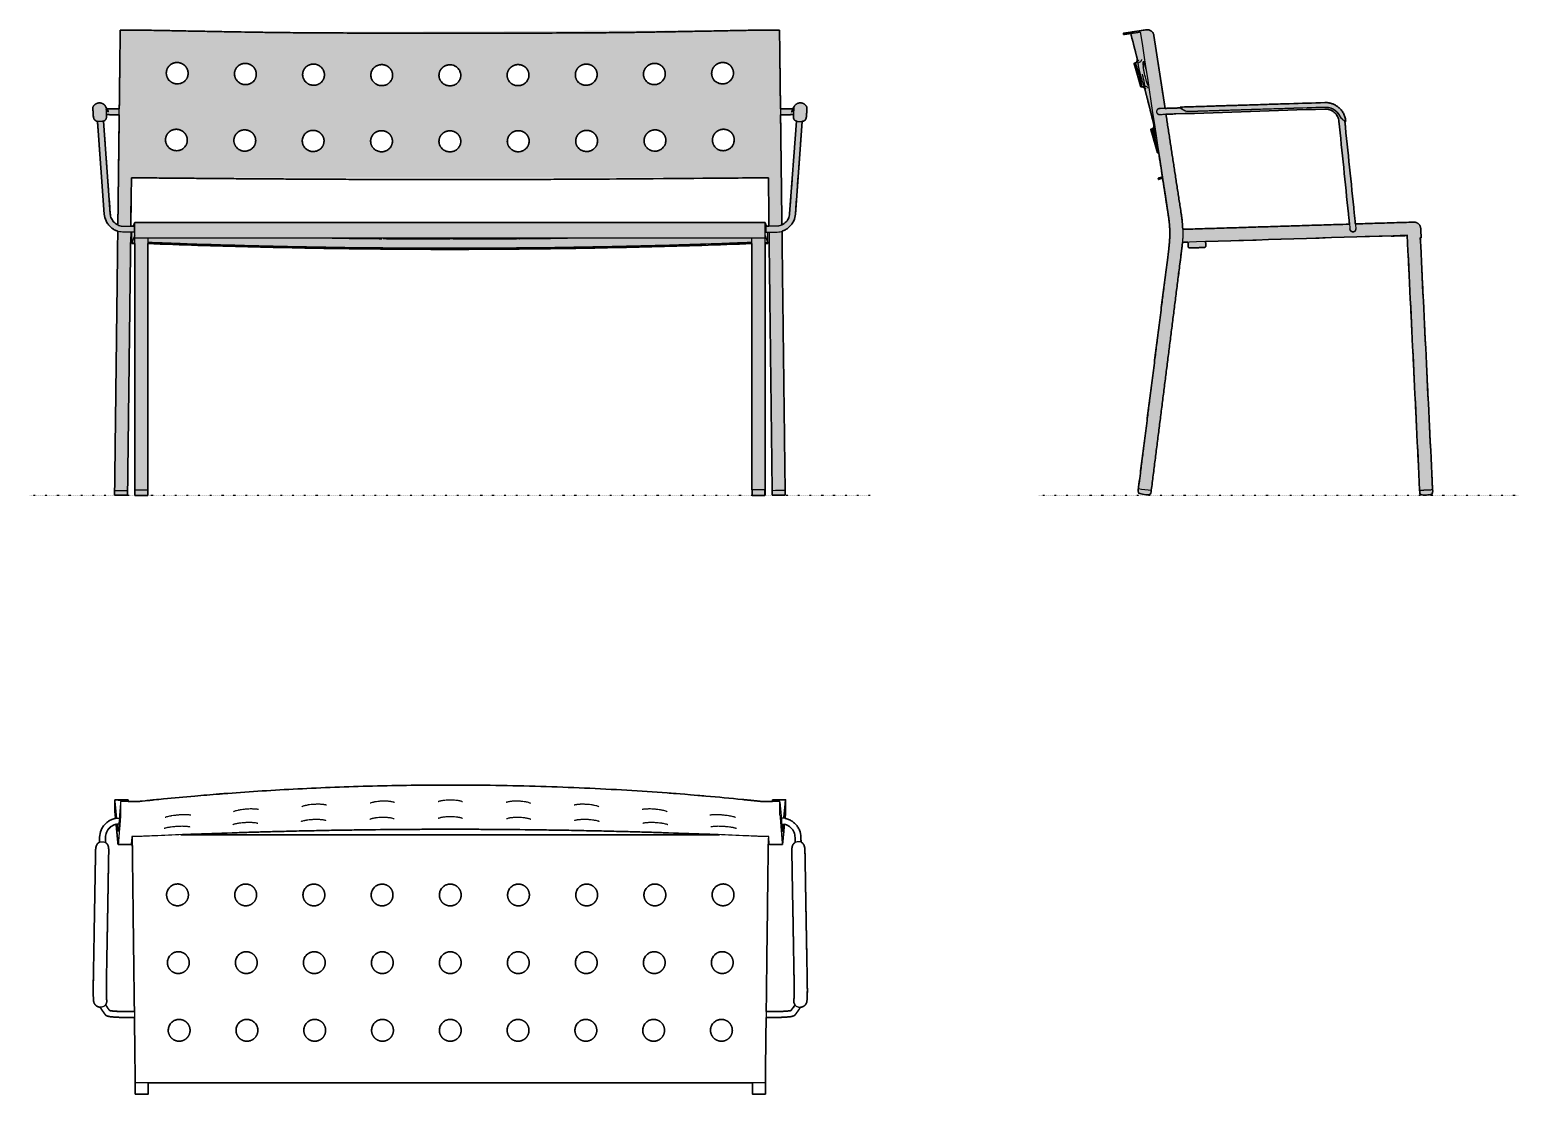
# Model space of a CAD drawing. Header units: millimetres. Extents: x 0 to 2526, y -1017 to 790.
import ezdxf

# ---------------------------------------------------------------- set-up
doc = ezdxf.new("R2010")
doc.units = ezdxf.units.MM
doc.linetypes.add('Dots', pattern=[1, 0, -1])
doc.layers.add('Blocks', color=7, linetype='Continuous')
doc.layers.add('Blocks$Fill', color=7, linetype='Continuous', true_color=0xffffff)
for name, color, linetype, lineweight, true_color in [('Blocks$Inner', 7, 'Continuous', 25, 0x007f00), ('Blocks$Outline', 7, 'Continuous', 35, 0xff3f3f), ('Groud', 7, 'Dots', 25, 0x243775)]:
    doc.layers.add(name, color=color, linetype=linetype, lineweight=lineweight, true_color=true_color)

# ---------------------------------------------------------------- blocks, each defined once
blk = doc.blocks.new('Balcony Dining Bench w Arm Side')
at = {"layer": 'Blocks$Fill'}
h = blk.add_hatch(color=256, dxfattribs=at)
h.paths.add_polyline_path([(283.7, 430.2), (625.7, 440.9), (646.8, 8.3), (647, 5.4), (647, 4.8), (647.1, 4.3), (647.1, 4), (647.2, 3.7), (647.2, 3.5), (647.3, 3.3), (647.3, 3.1), (647.4, 2.9), (647.4, 2.8), (647.4, 2.7), (647.5, 2.6), (647.5, 2.5), (647.5, 2.4), (647.6, 2.4), (647.6, 2.3), (647.6, 2.2), (647.7, 2.1), (647.7, 2), (647.8, 1.9), (647.8, 1.8), (647.9, 1.8), (647.9, 1.7), (648, 1.6), (648.1, 1.5), (648.1, 1.5), (648.2, 1.4), (648.2, 1.3), (648.3, 1.3), (648.4, 1.2), (648.4, 1.1), (648.5, 1.1), (648.6, 1), (648.7, 1), (648.7, 0.9), (648.8, 0.9), (648.9, 0.8), (649, 0.8), (649.1, 0.7), (649.2, 0.7), (649.3, 0.6), (649.4, 0.6), (649.5, 0.6), (649.6, 0.5), (649.7, 0.5), (649.8, 0.5), (649.9, 0.4), (650, 0.4), (650.2, 0.3), (650.5, 0.3), (650.7, 0.2), (651, 0.2), (651.2, 0.2), (651.5, 0.1), (651.8, 0.1), (652.3, 0), (652.9, 0), (653.5, 0), (654.2, 0), (655.5, 0), (658.2, 0.1), (660.9, 0.3), (662.2, 0.4), (662.9, 0.5), (663.5, 0.5), (664, 0.6), (664.6, 0.7), (664.9, 0.8), (665.1, 0.8), (665.4, 0.9), (665.7, 1), (665.9, 1), (666.1, 1.1), (666.3, 1.2), (666.5, 1.2), (666.6, 1.3), (666.7, 1.3), (666.8, 1.4), (666.9, 1.4), (667, 1.5), (667, 1.5), (667.1, 1.6), (667.2, 1.6), (667.3, 1.7), (667.4, 1.7), (667.5, 1.8), (667.5, 1.8), (667.6, 1.9), (667.7, 2), (667.8, 2), (667.8, 2.1), (667.9, 2.2), (668, 2.2), (668, 2.3), (668.1, 2.4), (668.1, 2.4), (668.2, 2.5), (668.2, 2.6), (668.3, 2.7), (668.3, 2.8), (668.4, 2.8), (668.4, 2.9), (668.4, 3), (668.5, 3.1), (668.5, 3.2), (668.5, 3.3), (668.6, 3.4), (668.6, 3.5), (668.6, 3.6), (668.7, 3.7), (668.7, 3.8), (668.7, 3.9), (668.7, 4), (668.7, 4.1), (668.8, 4.3), (668.8, 4.6), (668.8, 4.8), (668.9, 5.1), (668.9, 5.3), (668.9, 5.9), (668.9, 6.5), (668.8, 9.3), (647.9, 436.6), (648.1, 436.6), (649.4, 436.6), (649.4, 436.8), (648.7, 452.3), (648.6, 452.7), (648.6, 453), (648.6, 453.4), (648.5, 453.8), (648.4, 454.1), (648.3, 454.5), (648.2, 454.9), (648.1, 455.2), (648, 455.6), (647.9, 455.9), (647.7, 456.3), (647.6, 456.6), (647.4, 456.9), (647.3, 457.3), (647.1, 457.6), (646.9, 457.9), (646.7, 458.2), (646.5, 458.5), (646.2, 458.8), (646, 459.1), (645.8, 459.4), (645.5, 459.7), (645.2, 459.9), (645, 460.2), (644.7, 460.4), (644.4, 460.7), (644.1, 460.9), (643.8, 461.1), (643.5, 461.3), (643.2, 461.5), (642.9, 461.7), (642.6, 461.9), (642.2, 462.1), (641.9, 462.2), (641.5, 462.4), (641.2, 462.5), (640.8, 462.6), (640.5, 462.7), (640.1, 462.8), (639.8, 462.9), (639.4, 463), (639, 463.1), (638.7, 463.1), (638.3, 463.2), (637.9, 463.2), (637.6, 463.2), (637.2, 463.2), (637, 463.2), (636.8, 463.2), (603.8, 462.2), (537.9, 460.1), (537.8, 460.1), (535.9, 478), (519.8, 634.4), (519.8, 634.4), (519.8, 634.4), (519.8, 634.4), (519.8, 634.4), (519.8, 634.4), (519.8, 634.4), (519.8, 634.4), (519.8, 634.4), (519.8, 634.4), (519.8, 634.4), (519.8, 634.4), (519.8, 634.4), (519.8, 634.4), (520.2, 634.4), (520.6, 634.3), (521, 634.2), (521.4, 634.2), (521.4, 634.2), (521.4, 634.2), (521.4, 634.2), (521.4, 634.2), (521.4, 634.2), (521.4, 634.2), (521.4, 634.2), (521.4, 634.2), (521.4, 634.2), (521.4, 634.2), (521.4, 634.2), (521.4, 634.2), (521.4, 634.2), (521.4, 634.2), (521.4, 634.2), (521.4, 634.2), (521.4, 634.2), (521.4, 634.2), (521.3, 635), (521.2, 635.7), (521.1, 636.5), (521, 637.2), (520.9, 638), (520.7, 638.7), (520.5, 639.5), (520.4, 640.2), (520.1, 641), (519.9, 641.8), (519.7, 642.6), (519.4, 643.3), (519.1, 644.1), (518.8, 644.9), (518.5, 645.6), (518.1, 646.3), (517.8, 647.1), (517.4, 647.9), (517, 648.6), (516.5, 649.3), (516.1, 650), (515.6, 650.8), (515.1, 651.5), (514.7, 652.1), (514.1, 652.8), (513.6, 653.5), (513, 654.2), (512.5, 654.8), (511.9, 655.4), (511.3, 656), (510.6, 656.6), (510, 657.2), (509.1, 658), (508.2, 658.7), (507.3, 659.4), (506.4, 660.1), (505.8, 660.5), (505.2, 660.8), (504.6, 661.2), (504, 661.6), (503.4, 661.9), (502.8, 662.2), (502.1, 662.5), (501.5, 662.8), (500.9, 663.1), (500.4, 663.3), (499.4, 663.7), (498.3, 664.1), (497.7, 664.4), (497, 664.6), (496.4, 664.7), (495.7, 664.9), (495, 665.1), (494.4, 665.2), (493.7, 665.4), (493, 665.5), (492.3, 665.6), (491.5, 665.8), (490.7, 665.8), (490, 665.9), (489.2, 666), (488.4, 666), (487.6, 666.1), (486.8, 666.1), (485.8, 666), (425.6, 664.2), (240.5, 658.4), (240.5, 658.4), (240.5, 658.4), (240.5, 658.4), (240.5, 658.4), (240.5, 658.4), (240.5, 657), (232.8, 656.8), (222.6, 656.4), (214.9, 656.2), (196, 779.8), (195.9, 780), (195.9, 780.3), (195.8, 780.6), (195.8, 780.9), (195.7, 781.2), (195.6, 781.5), (195.5, 781.8), (195.4, 782.1), (195.3, 782.4), (195.1, 782.7), (195, 783), (194.9, 783.3), (194.7, 783.6), (194.5, 783.9), (194.4, 784.2), (194.2, 784.4), (194, 784.7), (193.8, 785), (193.6, 785.2), (193.4, 785.5), (193.2, 785.8), (193, 786), (192.8, 786.2), (192.6, 786.3), (192.5, 786.5), (192.3, 786.6), (192.1, 786.8), (192, 786.9), (191.8, 787.1), (191.6, 787.2), (191.4, 787.4), (191.2, 787.5), (191, 787.6), (190.8, 787.8), (190.6, 787.9), (190.3, 788.1), (189.9, 788.3), (189.6, 788.4), (189.3, 788.6), (189, 788.7), (188.7, 788.9), (188.4, 789), (188.1, 789), (187.9, 789.1), (187.7, 789.2), (187.5, 789.2), (187.2, 789.3), (187, 789.3), (186.8, 789.4), (186.6, 789.4), (186.3, 789.5), (186.1, 789.5), (185.9, 789.5), (185.7, 789.5), (185.3, 789.6), (185, 789.6), (184.6, 789.6), (184.3, 789.6), (184, 789.6), (183.6, 789.6), (183.3, 789.5), (183, 789.5), (149, 784.3), (146.5, 783.9), (144.2, 783.6), (144.2, 783.6), (144.5, 781.6), (144.5, 781.6), (149.3, 782.3), (156.7, 783.4), (164.5, 752.6), (167.5, 740.7), (167.5, 740.5), (167.6, 740.4), (167.6, 740.2), (167.6, 740.1), (167.6, 739.9), (167.6, 739.7), (167.7, 739.6), (167.7, 739.4), (167.7, 739.3), (167.7, 739.1), (167.7, 738.9), (167.7, 738.8), (167.7, 738.6), (167.6, 738.4), (167.6, 738.3), (167.6, 738.1), (167.6, 737.9), (167.5, 737.8), (167.5, 737.6), (167.5, 737.4), (167.4, 737.3), (167.4, 737.1), (167.3, 736.9), (167.2, 736.8), (167.2, 736.6), (167.1, 736.4), (167, 736.3), (167, 736.1), (166.9, 736), (166.8, 735.8), (166.7, 735.7), (166.6, 735.5), (166.5, 735.4), (166.4, 735.2), (166.3, 735.1), (166.2, 734.9), (166.1, 734.8), (165.9, 734.7), (165.8, 734.5), (165.7, 734.4), (165.6, 734.3), (165.4, 734.2), (165.3, 734.1), (165.2, 734), (165, 733.8), (164.9, 733.7), (164.7, 733.6), (164.6, 733.6), (164.4, 733.5), (164.3, 733.4), (164.2, 733.3), (164, 733.2), (163.9, 733.2), (163.7, 733.1), (163.6, 733), (163.4, 733), (163.3, 732.9), (163.1, 732.9), (163, 732.8), (162.8, 732.8), (162.6, 732.8), (162.5, 732.7), (162.3, 732.7), (162.2, 732.7), (162.2, 732.6), (167.9, 712.8), (173.5, 692.9), (173.7, 692.9), (173.8, 693), (174, 693), (174.1, 693), (174.3, 693), (174.4, 693), (174.6, 693), (174.7, 693), (174.9, 693), (175, 693), (175.2, 693), (175.3, 693), (175.5, 692.9), (175.6, 692.9), (175.7, 692.9), (175.9, 692.8), (176, 692.8), (176.2, 692.8), (176.3, 692.7), (176.5, 692.7), (176.6, 692.6), (176.8, 692.6), (176.9, 692.5), (177, 692.5), (177.2, 692.4), (177.3, 692.4), (177.4, 692.3), (177.6, 692.2), (177.7, 692.2), (177.8, 692.1), (178, 692), (178.1, 691.9), (178.2, 691.8), (178.3, 691.7), (178.5, 691.6), (178.6, 691.6), (178.7, 691.5), (178.8, 691.4), (178.9, 691.2), (179.1, 691.1), (179.2, 691), (179.3, 690.9), (179.4, 690.8), (179.5, 690.7), (179.6, 690.6), (179.7, 690.4), (179.8, 690.3), (179.8, 690.2), (179.9, 690.1), (180, 689.9), (180.1, 689.8), (180.2, 689.7), (180.2, 689.6), (180.3, 689.4), (180.4, 689.3), (180.4, 689.2), (180.4, 689.1), (180.5, 689.1), (180.5, 688.9), (180.7, 688.3), (180.8, 688.1), (180.8, 688.1), (185.1, 671.1), (195.8, 628.7), (195.9, 628.5), (195.9, 628.4), (195.9, 628.2), (196, 628.1), (196, 627.9), (196, 627.7), (196, 627.6), (196, 627.4), (196, 627.3), (196, 627.1), (196, 626.9), (196, 626.8), (196, 626.6), (196, 626.4), (196, 626.3), (196, 626.1), (195.9, 625.9), (195.9, 625.8), (195.9, 625.6), (195.8, 625.4), (195.8, 625.3), (195.7, 625.1), (195.7, 624.9), (195.6, 624.8), (195.5, 624.6), (195.5, 624.4), (195.4, 624.3), (195.3, 624.1), (195.2, 624), (195.1, 623.8), (195, 623.7), (195, 623.5), (194.9, 623.4), (194.7, 623.2), (194.6, 623.1), (194.5, 622.9), (194.4, 622.8), (194.3, 622.7), (194.2, 622.5), (194, 622.4), (193.9, 622.3), (193.8, 622.2), (193.7, 622.1), (193.5, 622), (193.4, 621.8), (193.2, 621.7), (193.1, 621.6), (192.9, 621.6), (192.8, 621.5), (192.7, 621.4), (192.5, 621.3), (192.4, 621.2), (192.2, 621.2), (192.1, 621.1), (191.9, 621), (191.8, 621), (191.6, 620.9), (191.5, 620.9), (191.3, 620.8), (191.2, 620.8), (191, 620.8), (190.8, 620.7), (190.7, 620.7), (190.5, 620.7), (190.5, 620.7), (190.5, 620.7), (196.3, 600.8), (200.6, 585.5), (200.8, 584.9), (201.9, 580.9), (202, 580.9), (202.2, 581), (202.3, 581), (202.4, 581), (202.6, 581), (202.7, 581), (202.9, 581), (203, 581), (203.2, 581), (203.3, 581), (203.4, 581), (203.6, 581), (203.7, 580.9), (203.9, 580.9), (204, 580.9), (204.1, 580.9), (210.4, 540), (205.6, 538.5), (204.9, 538.3), (204.6, 538.2), (204.2, 538.1), (204, 538), (203.8, 537.9), (203.7, 537.9), (203.6, 537.9), (203.6, 537.8), (203.5, 537.8), (203.5, 537.8), (203.4, 537.7), (203.4, 537.7), (203.4, 537.7), (203.3, 537.7), (203.3, 537.7), (203.3, 537.7), (203.3, 537.6), (203.3, 537.6), (203.3, 537.6), (203.3, 537.6), (203.3, 537.6), (203.3, 537.6), (203.3, 537.6), (203.3, 537.6), (203.3, 537.6), (203.3, 537.6), (203.2, 537.6), (203.2, 537.6), (203.2, 537.6), (203.2, 537.6), (203.2, 537.6), (203.2, 537.6), (203.2, 537.6), (203.2, 537.6), (203.2, 537.6), (203.2, 537.6), (203.2, 537.6), (203.2, 537.6), (203.2, 537.6), (203.2, 537.6), (203.2, 537.6), (203.2, 537.6), (203.2, 537.6), (203.2, 537.6), (203.2, 537.6), (203.2, 537.6), (203.2, 537.5), (203.2, 537.5), (203.2, 537.5), (203.2, 537.5), (203.2, 537.5), (203.2, 537.5), (203.2, 537.5), (203.2, 537.5), (203.2, 537.5), (203.2, 537.5), (203.2, 537.5), (203.2, 537.5), (203.2, 537.5), (203.2, 537.4), (203.2, 537.4), (203.2, 537.4), (203.2, 537.4), (203.2, 537.4), (203.3, 537.3), (203.3, 537.3), (203.3, 537.2), (203.3, 537.2), (203.5, 536.7), (203.9, 535.6), (203.9, 535.7), (203.9, 535.7), (203.9, 535.7), (203.9, 535.7), (203.9, 535.7), (203.9, 535.7), (203.9, 535.7), (203.9, 535.7), (204, 535.7), (204, 535.8), (204, 535.8), (204, 535.8), (204, 535.8), (204, 535.8), (204, 535.8), (204.1, 535.8), (204.1, 535.8), (204.1, 535.9), (204.2, 535.9), (204.2, 535.9), (204.3, 536), (204.4, 536), (204.6, 536.1), (204.7, 536.2), (205, 536.2), (205.5, 536.4), (206.4, 536.7), (208.4, 537.3), (210.6, 537.8), (210.7, 537.8), (220.7, 472.3), (221.4, 467.5), (222.1, 461.6), (222.5, 455.8), (222.8, 449.9), (222.9, 444), (222.8, 438.1), (222.5, 432.2), (222.1, 426.3), (221.4, 420.4), (169.6, 11), (169.7, 11), (169.4, 8.5), (169.3, 8), (169.3, 7.5), (169.3, 7), (169.2, 6.8), (169.2, 6.6), (169.2, 6.3), (169.3, 6), (169.3, 5.9), (169.3, 5.8), (169.3, 5.6), (169.3, 5.5), (169.3, 5.4), (169.3, 5.3), (169.4, 5.2), (169.4, 5.1), (169.4, 4.9), (169.5, 4.8), (169.5, 4.7), (169.5, 4.6), (169.6, 4.5), (169.6, 4.4), (169.7, 4.3), (169.7, 4.2), (169.7, 4.2), (169.7, 4.2), (169.8, 4.1), (169.8, 4.1), (169.8, 4), (169.9, 4), (169.9, 3.9), (169.9, 3.9), (170, 3.8), (170, 3.8), (170, 3.8), (170.1, 3.7), (170.1, 3.7), (170.1, 3.6), (170.2, 3.6), (170.2, 3.6), (170.3, 3.5), (170.4, 3.4), (170.4, 3.3), (170.5, 3.3), (170.6, 3.2), (170.7, 3.2), (170.8, 3.1), (170.9, 3), (171, 3), (171, 2.9), (171.1, 2.9), (171.2, 2.8), (171.3, 2.8), (171.4, 2.7), (171.7, 2.6), (171.9, 2.5), (172.1, 2.4), (172.4, 2.4), (172.6, 2.3), (172.9, 2.2), (173.1, 2.1), (173.7, 2), (174.3, 1.8), (174.9, 1.7), (175.5, 1.6), (176.8, 1.4), (179.5, 1), (182.2, 0.7), (183.5, 0.6), (184.1, 0.6), (184.7, 0.5), (185.3, 0.5), (185.9, 0.5), (186.2, 0.5), (186.4, 0.5), (186.7, 0.5), (187, 0.6), (187.2, 0.6), (187.4, 0.6), (187.7, 0.7), (187.8, 0.7), (187.9, 0.7), (188, 0.7), (188.1, 0.8), (188.2, 0.8), (188.3, 0.8), (188.4, 0.9), (188.5, 0.9), (188.6, 0.9), (188.7, 1), (188.8, 1), (188.9, 1.1), (189, 1.1), (189.1, 1.1), (189.1, 1.2), (189.2, 1.2), (189.3, 1.3), (189.4, 1.4), (189.4, 1.4), (189.5, 1.5), (189.6, 1.5), (189.6, 1.6), (189.7, 1.7), (189.8, 1.7), (189.8, 1.8), (189.9, 1.9), (190, 1.9), (190, 2), (190.1, 2.1), (190.1, 2.2), (190.2, 2.3), (190.2, 2.3), (190.3, 2.4), (190.3, 2.5), (190.4, 2.6), (190.4, 2.7), (190.4, 2.8), (190.5, 2.9), (190.5, 3), (190.6, 3.1), (190.6, 3.3), (190.7, 3.6), (190.8, 3.8), (190.8, 4), (190.9, 4.3), (191, 4.8), (191.1, 5.4), (191.5, 8.3), (191.5, 8.3), (243.2, 417.7), (243.9, 423.3), (244.4, 428.9), (253.7, 429.2), (253.8, 424.1), (253.9, 424), (253.9, 422.4), (253.9, 422.3), (253.9, 422.1), (253.9, 421.8), (253.9, 421.8), (253.9, 421.5), (254, 421.2), (254.1, 420.9), (254.3, 420.6), (254.5, 420.3), (254.7, 420), (255, 419.8), (255.3, 419.6), (255.6, 419.5), (255.9, 419.4), (256.2, 419.4), (256.5, 419.4), (258.6, 419.4), (281.5, 420.1), (281.5, 420.1), (281.6, 420.1), (281.7, 420.2), (281.7, 420.2), (281.7, 420.2), (281.8, 420.2), (281.9, 420.2), (281.9, 420.2), (282, 420.2), (282.1, 420.2), (282.2, 420.3), (282.3, 420.3), (282.3, 420.3), (282.4, 420.3), (282.5, 420.4), (282.5, 420.4), (282.6, 420.4), (282.6, 420.5), (282.7, 420.5), (282.7, 420.5), (282.8, 420.6), (282.8, 420.6), (282.9, 420.6), (282.9, 420.7), (283, 420.7), (283, 420.8), (283.1, 420.8), (283.1, 420.8), (283.2, 420.9), (283.2, 420.9), (283.3, 421), (283.3, 421), (283.4, 421.1), (283.4, 421.1), (283.4, 421.2), (283.5, 421.2), (283.5, 421.3), (283.5, 421.3), (283.6, 421.4), (283.6, 421.4), (283.6, 421.5), (283.7, 421.6), (283.7, 421.6), (283.7, 421.7), (283.7, 421.7), (283.8, 421.8), (283.8, 421.9), (283.8, 421.9), (283.8, 422), (283.8, 422.1), (283.9, 422.2), (283.9, 422.3), (283.9, 422.3), (283.9, 422.4), (283.9, 422.5), (283.9, 422.5), (283.9, 422.6), (283.9, 422.7), (283.9, 422.9), (283.8, 425.2), (283.7, 428.4)], flags=0)
h.paths.add_polyline_path([(527.8, 459.8), (439, 457), (425.2, 456.6), (406, 456), (249.3, 451.1), (244.8, 451), (244.6, 455.9), (244.2, 460.9), (243.7, 465.9), (243.2, 470.8), (242.5, 475.6), (216.4, 646.2), (233.1, 646.8), (486.1, 655.1), (486.6, 655.1), (487.2, 655.1), (487.7, 655), (488.2, 655), (488.7, 655), (489.2, 654.9), (489.7, 654.9), (490.3, 654.8), (490.8, 654.7), (491.3, 654.6), (491.8, 654.5), (492.3, 654.4), (492.8, 654.3), (493.3, 654.1), (493.8, 654), (494.3, 653.8), (494.8, 653.6), (495.4, 653.4), (495.9, 653.2), (496.4, 653), (496.9, 652.8), (497.4, 652.5), (497.9, 652.3), (498.4, 652), (498.9, 651.7), (499.3, 651.4), (499.8, 651.1), (500.3, 650.8), (500.7, 650.4), (501.2, 650.1), (501.6, 649.8), (502, 649.4), (502.4, 649), (502.8, 648.6), (503.2, 648.2), (503.6, 647.8), (504, 647.4), (504.4, 647), (504.7, 646.6), (505.1, 646.1), (505.4, 645.7), (505.7, 645.2), (506.1, 644.8), (506.4, 644.3), (506.7, 643.8), (506.9, 643.4), (507.2, 642.9), (507.5, 642.4), (507.7, 641.9), (507.9, 641.4), (508.1, 641), (508.3, 640.5), (508.5, 640), (508.7, 639.5), (508.8, 639), (509, 638.5), (509.1, 638), (509.2, 637.5), (509.4, 637), (509.5, 636.5), (509.6, 636), (509.6, 635.5), (509.7, 635), (509.8, 634.5), (526, 477), (527, 467.3)], flags=0)
at = {"layer": 'Blocks$Inner'}
for points, knots in [([(149, 784.3), (148, 784.2), (147.2, 784), (145, 783.7), (144.2, 783.6), (144.2, 783.6)], [19.054705, 19.054705, 19.054705, 19.054705, 83.009405, 83.009405, 224.459228, 224.459228, 224.459228, 224.459228]), ([(145, 781.7), (145.4, 781.7), (146, 781.8), (147.5, 782.1), (148.3, 782.2), (149.3, 782.3)], [-406.071764, -406.071764, -406.071764, -406.071764, -331.151535, -331.151535, -265.65301, -265.65301, -265.65301, -265.65301]), ([(164.1, 731.9), (164.1, 732.2), (164.1, 732.4), (164, 732.7), (164, 732.8), (164.1, 732.9), (164.1, 733), (164.1, 733)], [-7.346012, -7.346012, -7.346012, -7.346012, -4.528453, -4.528453, -2.506177, -2.506177, -0.826531, -0.826531, -0.826531, -0.826531]), ([(169.5, 738.5), (169.5, 738.5), (169.5, 738.4), (169.5, 738.3), (169.4, 737.6), (169.1, 736.6), (168.5, 735.8), (168, 735), (167.3, 734.3), (166.5, 733.8), (165.8, 733.4), (165, 733.1), (164.1, 733)], [86.019618, 86.019618, 86.019618, 86.019618, 86.332958, 86.332958, 86.332958, 89.462512, 89.462512, 89.462512, 92.338298, 92.338298, 92.338298, 94.94619, 94.94619, 94.94619, 94.94619]), ([(169.6, 729.9), (169.6, 730), (169.6, 730.1), (169.5, 730.6), (169.4, 730.9), (169.4, 731.6), (169.3, 731.9), (169.3, 732.6), (169.3, 733), (169.3, 733.5), (169.4, 733.6), (169.4, 733.7), (169.5, 733.8), (169.5, 733.8)], [-11.178961, -11.178961, -11.178961, -11.178961, -10.660005, -10.660005, -8.658793, -8.658793, -6.65758, -6.65758, -2.655155, -2.655155, -0.653942, -0.653942, 1.34727, 1.34727, 1.34727, 1.34727]), ([(174.3, 737.3), (174.2, 737), (174, 736.8), (173.8, 736.5), (173.4, 735.8), (172.7, 735.1), (171.9, 734.6), (171.2, 734.2), (170.4, 733.9), (169.5, 733.8)], [85.113066, 85.113066, 85.113066, 85.113066, 86.147026, 86.147026, 86.147026, 89.068956, 89.068956, 89.068956, 91.683892, 91.683892, 91.683892, 91.683892]), ([(177.7, 735), (177.6, 735), (177.5, 735), (177.4, 734.8), (177.4, 734.7), (177.3, 734.2), (177.2, 733.8), (177.2, 733), (177.2, 732.7), (177.2, 732.1), (177.3, 731.8), (177.3, 731), (177.4, 730.6), (177.4, 729.8), (177.5, 729.3), (177.6, 728.2), (177.7, 727.5), (177.9, 726.7)], [65.687079, 65.687079, 65.687079, 65.687079, 67.681548, 67.681548, 69.676016, 69.676016, 73.664953, 73.664953, 75.659422, 75.659422, 77.65389, 77.65389, 79.648359, 79.648359, 81.642827, 81.642827, 84.499367, 84.499367, 84.499367, 84.499367]), ([(182.5, 722.6), (182.4, 722.7), (182.4, 722.7), (182.3, 723.4), (182.1, 724), (181.8, 725.1), (181.6, 725.7), (181.3, 726.8), (181.2, 727.3), (180.9, 728.3), (180.7, 728.8), (180.3, 730.1), (180, 730.9), (179.6, 732), (179.4, 732.4), (179.2, 733), (179.1, 733.2), (178.7, 734), (178.5, 734.4), (178.2, 734.8), (178.1, 734.9), (177.9, 735), (177.8, 735), (177.8, 735)], [40.549601, 40.549601, 40.549601, 40.549601, 40.75069, 40.75069, 42.745389, 42.745389, 44.740089, 44.740089, 46.734788, 46.734788, 48.729487, 48.729487, 52.718885, 52.718885, 54.713584, 54.713584, 56.708283, 56.708283, 60.697681, 60.697681, 62.69238, 62.69238, 64.687079, 64.687079, 64.687079, 64.687079]), ([(175.1, 693.2), (175.1, 693.2), (175, 693.3), (174.8, 693.7), (174.8, 693.9), (174.6, 694.3), (174.5, 694.5), (174.2, 695.2), (174, 695.9), (173.7, 696.8), (173.7, 697), (173.5, 697.3), (173.5, 697.6), (173.3, 698.2), (173.1, 698.6), (172.7, 700), (172.4, 701), (172, 702.4), (171.9, 702.6), (171.7, 703.2), (171.6, 703.5), (171.4, 704.4), (171.2, 704.9), (170.9, 706.1), (170.7, 706.7), (170.4, 707.7), (170.3, 708), (170.1, 708.6), (170.1, 708.9), (169.6, 710.5), (169.3, 711.7), (168.9, 713)], [-64.713363, -64.713363, -64.713363, -64.713363, -60.668786, -60.668786, -58.646498, -58.646498, -56.62421, -56.62421, -52.579633, -52.579633, -51.568489, -51.568489, -50.557345, -50.557345, -48.535057, -48.535057, -44.49048, -44.49048, -43.479336, -43.479336, -42.468192, -42.468192, -40.445904, -40.445904, -38.423615, -38.423615, -37.412471, -37.412471, -36.401327, -36.401327, -32.533849, -32.533849, -32.533849, -32.533849]), ([(179.7, 693.9), (179.6, 693.9), (179.5, 694), (179.2, 694.4), (179.2, 694.6), (179, 695), (178.9, 695.2), (178.6, 695.9), (178.3, 696.6), (177.9, 697.6), (177.8, 698), (177.5, 698.8), (177.4, 699.3), (176.9, 700.7), (176.6, 701.6), (176.1, 703.3), (176, 703.8), (175.6, 705), (175.5, 705.5), (175.1, 706.7), (174.9, 707.3), (174.6, 708.6), (174.4, 709.2), (173.9, 711.1), (173.6, 712.3), (173.2, 713.6)], [-64.702289, -64.702289, -64.702289, -64.702289, -60.699864, -60.699864, -58.698652, -58.698652, -56.697439, -56.697439, -52.695014, -52.695014, -50.693801, -50.693801, -48.692589, -48.692589, -44.690164, -44.690164, -42.688951, -42.688951, -40.687738, -40.687738, -38.686526, -38.686526, -36.685313, -36.685313, -32.727269, -32.727269, -32.727269, -32.727269]), ([(176.2, 714), (176.5, 712.7), (176.8, 711.5), (177.3, 709.5), (177.4, 708.9), (177.7, 707.7), (177.8, 707), (178.1, 705.8), (178.2, 705.3), (178.5, 704.1), (178.6, 703.5), (178.9, 701.9), (179.1, 700.9), (179.3, 699.5), (179.4, 699), (179.5, 698.5), (179.5, 698.4), (179.5, 698.2)], [-29.512383, -29.512383, -29.512383, -29.512383, -25.5096, -25.5096, -23.508208, -23.508208, -21.506817, -21.506817, -19.505425, -19.505425, -17.504034, -17.504034, -13.501251, -13.501251, -11.499859, -11.499859, -10.878923, -10.878923, -10.878923, -10.878923]), ([(186.5, 694.9), (186.4, 694.9), (186.2, 695.1), (186, 695.5), (185.9, 695.6), (185.7, 696), (185.6, 696.2), (185.2, 697), (185, 697.6), (184.6, 698.7), (184.5, 699.1), (184.2, 699.9), (184.1, 700.3), (183.6, 701.7), (183.3, 702.7), (182.9, 704.3), (182.7, 704.9), (182.4, 706), (182.2, 706.6), (181.8, 708.4), (181.4, 709.6), (180.8, 712.1), (180.5, 713.4), (180.2, 714.7)], [-64.686537, -64.686537, -64.686537, -64.686537, -60.6976, -60.6976, -58.703131, -58.703131, -56.708663, -56.708663, -52.719726, -52.719726, -50.725257, -50.725257, -48.730789, -48.730789, -44.741852, -44.741852, -42.747383, -42.747383, -40.752915, -40.752915, -36.763978, -36.763978, -32.842994, -32.842994, -32.842994, -32.842994]), ([(177.4, 693.1), (178.2, 693), (179, 692.6), (179.7, 692.2), (180.6, 691.6), (181.3, 690.7), (181.9, 689.7), (181.9, 689.6), (181.9, 689.6)], [2.279085, 2.279085, 2.279085, 2.279085, 4.91901, 4.91901, 4.91901, 8.41602, 8.41602, 11.099617, 11.099617, 11.099617, 11.099617]), ([(178.1, 691.9), (178.8, 691.5), (179.4, 690.9), (180.1, 689.9), (180.3, 689.5), (180.5, 689), (180.8, 688.2), (180.8, 688.1)], [113.977052, 113.977052, 113.977052, 113.977052, 116.781398, 116.781398, 118.117884, 118.117884, 118.840455, 118.840455, 118.840455, 118.840455]), ([(179.5, 698.2), (179.6, 698), (179.6, 697.7), (179.7, 696.7), (179.8, 696.1), (179.9, 695.3), (179.9, 695.1), (179.9, 694.6), (179.9, 694.5), (179.9, 694.1), (179.8, 693.9), (179.7, 693.9)], [-10.878923, -10.878923, -10.878923, -10.878923, -9.498468, -9.498468, -5.495684, -5.495684, -3.494293, -3.494293, -1.492901, -1.492901, 2.509882, 2.509882, 2.509882, 2.509882]), ([(182.1, 693.8), (182.9, 693.6), (183.6, 693.3), (184.3, 692.9), (185.9, 691.7), (186.1, 690.8), (186.1, 690.8)], [2.432686, 2.432686, 2.432686, 2.432686, 5.018748, 5.018748, 5.018748, 10.997384, 10.997384, 10.997384, 10.997384]), ([(232.8, 656.8), (229.3, 656.7), (225.8, 656.6), (222.6, 656.4), (219.1, 656.3), (216, 656.2), (213.3, 656.1), (210.7, 656.1), (208.6, 656), (207.2, 655.9)], [930.524849, 930.524849, 930.524849, 930.524849, 941.034439, 941.034439, 941.034439, 952.410907, 952.410907, 952.410907, 963.787382, 963.787382, 963.787382, 963.787382]), ([(485.8, 666), (465.8, 665.4), (445.7, 664.8), (425.6, 664.2), (415.6, 663.8), (405.6, 663.5), (395.5, 663.2), (390.5, 663.1), (385.5, 662.9), (380.5, 662.8), (375.5, 662.6), (370.4, 662.4), (365.4, 662.3), (360.4, 662.1), (355.4, 662), (350.4, 661.8), (349.1, 661.8), (347.8, 661.7), (346.6, 661.7), (345.4, 661.7), (344.1, 661.6), (342.8, 661.6), (340.3, 661.5), (337.5, 661.4), (334.6, 661.3), (331.7, 661.2), (328.7, 661.1), (325.7, 661), (322.7, 661), (319.7, 660.9), (316.8, 660.8), (313.8, 660.7), (311, 660.6), (308.3, 660.5), (305.7, 660.4), (303.2, 660.3), (300.7, 660.3), (298.2, 660.2), (295.7, 660.1), (293.2, 660), (290.7, 659.9), (288.2, 659.9), (285.7, 659.8), (280.6, 659.6), (275.6, 659.5), (270.6, 659.3), (265.6, 659.2), (260.6, 659), (255.6, 658.9), (250.5, 658.7), (245.5, 658.5), (240.5, 658.4)], [669.564345, 669.564345, 669.564345, 669.564345, 729.818522, 729.818522, 729.818522, 759.945526, 759.945526, 759.945526, 775.009124, 775.009124, 775.009124, 790.072664, 790.072664, 790.072664, 805.13979, 805.13979, 805.13979, 808.902089, 808.902089, 808.902089, 812.674106, 812.674106, 812.674106, 820.897073, 820.897073, 820.897073, 829.781479, 829.781479, 829.781479, 838.742237, 838.742237, 838.742237, 847.190548, 847.190548, 847.190548, 854.813766, 854.813766, 854.813766, 862.345536, 862.345536, 862.345536, 869.8783, 869.8783, 869.8783, 884.940846, 884.940846, 884.940846, 900.004386, 900.004386, 900.004386, 915.067926, 915.067926, 915.067926, 915.067926]), ([(240.5, 658.4), (240.5, 658.4), (240.6, 658.2), (241.2, 657.6), (241.6, 657.1), (242.7, 656.2), (243.4, 655.7), (244.7, 654.8), (245.3, 654.4), (246.6, 653.6), (247.2, 653.3), (249.1, 652.4), (250.4, 652), (252.4, 651.5), (253, 651.4), (254.3, 651.3), (254.9, 651.3), (255.5, 651.3)], [308.599703, 308.599703, 308.599703, 308.599703, 311.849739, 311.849739, 315.299511, 315.299511, 318.420688, 318.420688, 320.992702, 320.992702, 323.295502, 323.295502, 327.43785, 327.43785, 329.384773, 329.384773, 331.293802, 331.293802, 331.293802, 331.293802]), ([(240.6, 656.8), (240.6, 656.9), (240.6, 656.9), (240.5, 657), (240.5, 657), (240.5, 657), (240.5, 657)], [921.2832475, 921.2832475, 921.2832475, 921.2832475, 921.9997198, 921.9997198, 921.9997198, 922.2779252, 922.2779252, 922.2779252, 922.2779252]), ([(255.6, 650.7), (254.9, 650.7), (254.3, 650.7), (253, 650.8), (252.4, 650.9), (250.5, 651.3), (249.2, 651.7), (247.3, 652.5), (246.7, 652.7), (245.4, 653.4), (244.7, 653.7), (243.4, 654.5), (242.8, 655), (241.7, 655.8), (241.2, 656.2), (240.8, 656.6), (240.6, 656.7), (240.6, 656.8)], [900.857325, 900.857325, 900.857325, 900.857325, 902.766567, 902.766567, 904.705009, 904.705009, 908.770786, 908.770786, 910.987084, 910.987084, 913.419819, 913.419819, 916.296117, 916.296117, 919.382773, 919.382773, 921.283247, 921.283247, 921.283247, 921.283247]), ([(255.5, 651.3), (255.6, 651.3), (260.6, 651.5), (270.6, 651.8), (283.2, 652.2), (293.2, 652.5), (300.8, 652.7), (308.2, 652.9), (316.7, 653.2), (325.8, 653.5), (334.8, 653.8), (341.7, 654), (346.6, 654.1), (354.2, 654.4), (365.5, 654.7), (380.5, 655.2), (400.6, 655.8), (435.7, 656.9), (465.8, 657.9), (485.9, 658.5)], [331.293802, 331.293802, 331.293802, 331.293802, 331.358603, 346.721232, 362.083861, 369.765176, 377.44649, 385.127805, 392.80912, 400.490434, 408.171749, 415.853063, 419.693721, 423.534378, 438.897007, 454.259636, 469.622265, 500.347524, 561.79804, 561.79804, 561.79804, 561.79804]), ([(485.9, 657.9), (465.9, 657.3), (435.8, 656.4), (400.6, 655.3), (380.6, 654.6), (365.5, 654.2), (354.2, 653.8), (346.7, 653.6), (341.7, 653.4), (334.8, 653.2), (325.8, 652.9), (316.8, 652.7), (308.2, 652.4), (300.8, 652.2), (293.3, 651.9), (283.2, 651.6), (270.7, 651.2), (260.6, 650.9), (255.6, 650.7), (255.6, 650.7)], [670.353745, 670.353745, 670.353745, 670.353745, 731.804086, 762.529256, 777.891842, 793.254427, 808.617012, 812.457659, 816.298305, 823.979597, 831.66089, 839.342183, 847.023475, 854.704768, 862.386061, 870.067353, 885.429939, 900.792524, 900.857325, 900.857325, 900.857325, 900.857325]), ([(521.4, 634.2), (521.2, 636.2), (520.9, 638.3), (519.8, 642.3), (519.1, 644.4), (518.1, 646.3), (517.2, 648.4), (516, 650.3), (513.3, 654), (511.7, 655.7), (510, 657.2), (508.9, 658.3), (507.6, 659.2), (504.8, 661.1), (503.2, 662), (501.5, 662.8), (501.1, 663), (500.8, 663.2), (499.7, 663.6), (499, 663.9), (498.3, 664.1), (496.6, 664.7), (494.8, 665.2), (491, 665.9), (488.9, 666.1), (486.8, 666.1)], [616.807982, 616.807982, 616.807982, 616.807982, 622.95727, 622.95727, 629.485491, 629.485491, 629.485491, 636.270161, 636.270161, 643.189118, 643.189118, 643.189118, 647.806503, 647.806503, 653.430613, 653.430613, 653.430613, 654.640801, 654.640801, 656.874434, 656.874434, 656.874434, 662.330704, 662.330704, 668.564345, 668.564345, 668.564345, 668.564345]), ([(200.5, 650), (200.7, 649.3), (200.9, 648.8), (201.6, 647.6), (202.1, 647.1), (202.6, 646.8)], [984.447343, 984.447343, 984.447343, 984.447343, 986.344189, 986.344189, 988.399738, 988.399738, 988.399738, 988.399738]), ([(201.3, 648.2), (201.2, 648.2), (201.2, 648.2), (201.1, 648.4), (201.1, 648.5), (201, 648.6)], [-13.7075702, -13.7075702, -13.7075702, -13.7075702, -13.6700955, -13.6700955, -13.1918081, -13.1918081, -13.1918081, -13.1918081]), ([(202.5, 654.9), (202, 654.6), (201.6, 654.2), (201.3, 653.6), (201.2, 653.5), (201.1, 653.4)], [6.1428, 6.1428, 6.1428, 6.1428, 7.846371, 7.846371, 8.239891, 8.239891, 8.239891, 8.239891]), ([(201.1, 653.4), (201.2, 653.5), (201.3, 653.6), (201.3, 653.7), (201.6, 654.2), (202, 654.6), (202.5, 654.9)], [8.239891, 8.239891, 8.239891, 8.239891, 8.631568, 8.631568, 8.631568, 10.310963, 10.310963, 10.310963, 10.310963]), ([(202.9, 655.2), (203.4, 655.5), (204, 655.7), (204.5, 655.8), (205.2, 655.9), (205.8, 655.9), (206.4, 655.8)], [4.744053, 4.744053, 4.744053, 4.744053, 6.484319, 6.484319, 6.484319, 8.417442, 8.417442, 8.417442, 8.417442]), ([(207.2, 655.9), (207.1, 655.9), (207, 655.9), (206.9, 655.9), (206.8, 655.9), (206.7, 655.9), (206.6, 655.9), (206.6, 655.9), (206.5, 655.9), (206.4, 655.9), (206.3, 655.9), (206.2, 655.9), (206.2, 655.9), (206.1, 655.9), (206, 655.9), (206, 655.9), (205.9, 655.9), (205.8, 655.9), (205.8, 655.9), (205.7, 655.9), (205.7, 655.9), (205.6, 655.9), (205.6, 655.9), (205.6, 655.9), (205.5, 655.9), (205.5, 655.9), (205.4, 655.9), (205.4, 655.9), (205.4, 655.9), (205.4, 655.9), (205.3, 655.9), (205.3, 655.9), (205.3, 655.9), (205.3, 655.9), (205.3, 655.9), (205.3, 655.9), (205.3, 655.9)], [963.787382, 963.787382, 963.787382, 963.787382, 964.787382, 964.787382, 964.787382, 965.787382, 965.787382, 965.787382, 966.787382, 966.787382, 966.787382, 967.787382, 967.787382, 967.787382, 968.787382, 968.787382, 968.787382, 969.787382, 969.787382, 969.787382, 970.787382, 970.787382, 970.787382, 971.787382, 971.787382, 971.787382, 972.787382, 972.787382, 972.787382, 973.787382, 973.787382, 973.787382, 974.787382, 974.787382, 974.787382, 975.787382, 975.787382, 975.787382, 975.787382]), ([(205.6, 645.9), (205.6, 645.9), (205.6, 645.9), (205.6, 645.9), (205.6, 645.9), (205.7, 645.9), (205.7, 645.9), (205.7, 645.9), (205.7, 645.9), (205.7, 645.9), (205.8, 645.9), (205.8, 645.9), (205.8, 645.9), (205.9, 645.9), (205.9, 645.9), (206, 645.9), (206, 645.9), (206.1, 645.9), (206.1, 645.9), (206.2, 645.9), (206.2, 645.9), (206.3, 645.9), (206.3, 645.9), (206.4, 645.9), (206.5, 645.9), (206.6, 645.9), (206.6, 645.9), (206.7, 645.9), (206.8, 645.9), (206.9, 645.9), (207, 645.9), (207.1, 645.9), (207.1, 645.9), (207.2, 645.9), (207.3, 645.9), (207.4, 645.9), (207.5, 646)], [-840.706869, -840.706869, -840.706869, -840.706869, -839.706869, -839.706869, -839.706869, -838.706869, -838.706869, -838.706869, -837.706869, -837.706869, -837.706869, -836.706869, -836.706869, -836.706869, -835.706869, -835.706869, -835.706869, -834.706869, -834.706869, -834.706869, -833.706869, -833.706869, -833.706869, -832.706869, -832.706869, -832.706869, -831.706869, -831.706869, -831.706869, -830.706869, -830.706869, -830.706869, -829.706869, -829.706869, -829.706869, -828.706869, -828.706869, -828.706869, -828.706869]), ([(207.5, 646), (208.9, 646), (211, 646.1), (213.6, 646.2), (216.3, 646.2), (219.5, 646.3), (223, 646.5), (226.2, 646.6), (229.6, 646.7), (233.1, 646.8)], [-828.706869, -828.706869, -828.706869, -828.706869, -817.329802, -817.329802, -817.329802, -805.952747, -805.952747, -805.952747, -795.442911, -795.442911, -795.442911, -795.442911]), ([(486.1, 655.1), (487.5, 655.1), (488.9, 655), (491.6, 654.6), (493, 654.3), (494.3, 653.8), (495.7, 653.4), (497.1, 652.7), (499.7, 651.2), (500.9, 650.4), (502, 649.4), (503.1, 648.4), (504.2, 647.3), (506, 645), (506.8, 643.7), (507.5, 642.4), (508.1, 641.1), (508.6, 639.8), (509.4, 637.2), (509.6, 635.8), (509.8, 634.5)], [-542.282671, -542.282671, -542.282671, -542.282671, -538.113249, -538.113249, -533.943965, -533.943965, -533.943965, -529.457601, -529.457601, -524.971769, -524.971769, -524.971769, -520.48632, -520.48632, -516.000996, -516.000996, -516.000996, -511.833194, -511.833194, -507.665543, -507.665543, -507.665543, -507.665543]), ([(519.7, 634.5), (519.7, 634.5), (519.7, 634.5), (519.6, 634.6), (519.4, 634.7), (519.1, 634.9), (518.8, 635), (518.3, 635.4), (518.1, 635.5), (517.5, 635.9), (517.2, 636.2), (516.5, 636.7), (516.2, 637), (515.5, 637.6), (515.2, 637.9), (514.3, 638.7), (513.8, 639.3), (512.8, 640.5), (512.3, 641.2), (511.4, 642.4), (511, 643.1), (510.7, 643.7)], [619.633566, 619.633566, 619.633566, 619.633566, 620.03093, 620.03093, 621.695363, 621.695363, 623.359795, 623.359795, 624.928164, 624.928164, 626.496534, 626.496534, 628.085037, 628.085037, 629.67354, 629.67354, 632.106939, 632.106939, 634.540338, 634.540338, 636.785777, 636.785777, 636.785777, 636.785777]), ([(511.3, 643.8), (511.8, 642.9), (512.3, 642), (513.5, 640.4), (514.1, 639.6), (515.2, 638.4), (515.7, 638), (516.6, 637.2), (517, 636.8), (517.9, 636.1), (518.3, 635.8), (519.1, 635.3), (519.5, 635.1), (520.1, 634.8), (520.3, 634.7), (520.7, 634.5), (520.9, 634.4), (521.2, 634.3), (521.3, 634.2), (521.3, 634.2)], [596.381834, 596.381834, 596.381834, 596.381834, 599.450216, 599.450216, 602.518598, 602.518598, 604.527395, 604.527395, 606.536193, 606.536193, 608.558133, 608.558133, 610.580073, 610.580073, 612.338104, 612.338104, 614.096135, 614.096135, 616.211604, 616.211604, 616.211604, 616.211604]), ([(191.8, 620.4), (191.8, 620.4), (191.8, 620.4), (191.8, 620.6), (191.7, 620.7), (191.7, 620.8), (191.8, 620.9), (191.8, 620.9)], [-2.204153, -2.204153, -2.204153, -2.204153, -1.592, -1.592, 0.429553, 0.429553, 2.273119, 2.273119, 2.273119, 2.273119]), ([(197.2, 626.3), (197.2, 626.3), (197.2, 626.3), (197.2, 626.2), (197.1, 625.4), (196.7, 624.4), (196.2, 623.7), (195.7, 622.9), (195, 622.2), (194.2, 621.7), (193.4, 621.3), (192.6, 621), (191.8, 620.9)], [88.710537, 88.710537, 88.710537, 88.710537, 88.750074, 88.750074, 88.750074, 91.721368, 91.721368, 91.721368, 94.575718, 94.575718, 94.575718, 97.174015, 97.174015, 97.174015, 97.174015]), ([(195.4, 619.2), (195.3, 619.4), (195.3, 619.7), (195.2, 620.4), (195.2, 620.8), (195.2, 621.2), (195.2, 621.2), (195.2, 621.4), (195.2, 621.4), (195.3, 621.4)], [-10.047798, -10.047798, -10.047798, -10.047798, -8.278702, -8.278702, -4.239498, -4.239498, -2.219896, -2.219896, -0.577498, -0.577498, -0.577498, -0.577498]), ([(197.8, 622.4), (197.7, 622.3), (197.7, 622.3), (197.6, 622.3), (196.9, 621.8), (196.1, 621.5), (195.3, 621.4)], [91.303747, 91.303747, 91.303747, 91.303747, 91.493029, 91.493029, 91.493029, 94.076675, 94.076675, 94.076675, 94.076675]), ([(202.7, 581.1), (202.7, 581.1), (202.6, 581.2), (202.5, 581.6), (202.4, 581.7), (202.3, 582.1), (202.2, 582.3), (202, 583.1), (201.8, 583.7), (201.5, 584.6), (201.5, 584.8), (201.3, 585.2), (201.3, 585.4), (201.1, 586), (201, 586.5), (200.6, 587.9), (200.3, 588.9), (199.9, 590.2), (199.8, 590.5), (199.6, 591.1), (199.5, 591.3), (199.3, 592.2), (199.1, 592.8), (198.8, 594), (198.6, 594.6), (198.3, 595.5), (198.2, 595.8), (198.1, 596.5), (198, 596.8), (197.5, 598.4), (197.2, 599.6), (196.8, 600.9)], [-64.689964, -64.689964, -64.689964, -64.689964, -60.646857, -60.646857, -58.625303, -58.625303, -56.603749, -56.603749, -52.560642, -52.560642, -51.549866, -51.549866, -50.539089, -50.539089, -48.517535, -48.517535, -44.474428, -44.474428, -43.463652, -43.463652, -42.452875, -42.452875, -40.431321, -40.431321, -38.409768, -38.409768, -37.398991, -37.398991, -36.388214, -36.388214, -32.430808, -32.430808, -32.430808, -32.430808]), ([(203.1, 587.5), (202.9, 588.4), (202.6, 589.3), (202.2, 590.7), (202.1, 591), (202, 591.5), (201.9, 591.8), (201.7, 592.7), (201.5, 593.3), (201.2, 594.5), (201, 595.1), (200.8, 596), (200.7, 596.3), (200.5, 597), (200.4, 597.3), (200, 598.8), (199.7, 600.1), (199.4, 601.3)], [-48.344458, -48.344458, -48.344458, -48.344458, -44.432027, -44.432027, -43.422213, -43.422213, -42.412398, -42.412398, -40.392769, -40.392769, -38.37314, -38.37314, -37.363326, -37.363326, -36.353511, -36.353511, -32.525499, -32.525499, -32.525499, -32.525499]), ([(203.3, 537.6), (203.3, 537.6), (203.3, 537.6), (203.4, 537.7), (203.4, 537.7), (203.6, 537.8), (203.8, 537.9), (204, 538), (204.3, 538.1), (204.5, 538.2), (204.7, 538.3), (204.8, 538.3), (205, 538.4), (205.1, 538.4), (205.3, 538.4), (205.4, 538.5), (205.6, 538.5), (205.7, 538.6), (205.9, 538.6), (206, 538.7), (206.2, 538.7), (206.4, 538.8), (206.7, 538.9), (207, 539), (207.4, 539.1), (207.6, 539.1), (207.9, 539.2), (208, 539.2), (208.3, 539.3), (208.5, 539.3), (208.8, 539.4), (209, 539.5), (209.5, 539.6), (210, 539.7), (210.4, 539.8)], [509.760615, 509.760615, 509.760615, 509.760615, 525.462098, 525.462098, 556.865063, 556.865063, 588.268028, 619.670993, 619.670993, 651.073959, 651.073959, 666.775441, 666.775441, 682.476924, 682.476924, 698.178406, 698.178406, 713.879889, 713.879889, 729.581371, 729.581371, 745.282854, 745.282854, 776.685819, 776.685819, 792.387302, 792.387302, 808.088784, 808.088784, 823.790267, 823.790267, 839.49175, 839.49175, 877.396252, 877.396252, 877.396252, 877.396252]), ([(203.9, 535.6), (203.6, 536.4), (203.7, 536.1), (203.4, 536.9), (203.4, 537), (203.3, 537.2)], [505.310479, 505.310479, 505.310479, 505.310479, 508.123375, 508.123375, 508.760615, 508.760615, 508.760615, 508.760615]), ([(206.3, 536.7), (206.3, 536.7), (206.2, 536.6), (205.9, 536.5), (205.7, 536.5), (205.4, 536.4), (205.3, 536.4), (205.1, 536.3), (205, 536.3), (204.8, 536.2), (204.7, 536.1), (204.4, 536), (204.3, 536), (204.1, 535.9), (204.1, 535.8), (204, 535.8), (203.9, 535.7), (203.9, 535.6)], [292.458979, 292.458979, 292.458979, 292.458979, 304.504603, 304.504603, 338.264804, 338.264804, 355.144865, 355.144865, 372.024916, 372.024916, 405.78503, 405.78503, 439.545114, 439.545114, 473.305181, 473.305181, 505.310479, 505.310479, 505.310479, 505.310479]), ([(210.7, 537.8), (210.7, 537.8), (210.6, 537.8), (210.6, 537.8), (210.6, 537.8), (210.5, 537.8), (210.5, 537.8), (210.4, 537.7), (210.4, 537.7), (210.4, 537.7), (210.3, 537.7), (210.3, 537.7), (210.2, 537.7), (210.2, 537.7), (210.1, 537.7), (210.1, 537.7), (210.1, 537.7), (210, 537.7), (210, 537.6), (209.9, 537.6), (209.9, 537.6), (209.9, 537.6), (209.8, 537.6), (209.8, 537.6), (209.7, 537.6), (209.7, 537.6), (209.7, 537.6), (209.6, 537.6), (209.6, 537.5), (209.5, 537.5), (209.5, 537.5), (209.5, 537.5), (209.4, 537.5), (209.4, 537.5), (209.4, 537.5), (209.3, 537.5), (209.3, 537.5), (209.2, 537.5), (209.2, 537.5), (209.2, 537.4), (209.1, 537.4), (209.1, 537.4), (209.1, 537.4), (209, 537.4), (209, 537.4), (208.9, 537.4), (208.9, 537.4), (208.9, 537.4), (208.8, 537.4), (208.8, 537.4), (208.8, 537.3), (208.7, 537.3), (208.7, 537.3), (208.7, 537.3), (208.6, 537.3), (208.6, 537.3), (208.6, 537.3), (208.5, 537.3), (208.5, 537.3), (208.4, 537.3), (208.4, 537.3), (208.4, 537.2), (208.3, 537.2), (208.3, 537.2), (208.3, 537.2), (208.2, 537.2), (208.2, 537.2), (208.2, 537.2), (208.1, 537.2), (208.1, 537.2), (208.1, 537.2), (208, 537.2), (208, 537.1), (208, 537.1), (207.9, 537.1), (207.9, 537.1), (207.9, 537.1), (207.8, 537.1), (207.8, 537.1), (207.8, 537.1), (207.7, 537.1), (207.7, 537.1), (207.7, 537.1), (207.6, 537.1), (207.6, 537), (207.6, 537), (207.6, 537), (207.5, 537), (207.5, 537), (207.5, 537), (207.4, 537), (207.4, 537), (207.4, 537), (207.3, 537), (207.3, 537), (207.3, 537), (207.2, 536.9), (207.2, 536.9), (207.2, 536.9), (207.2, 536.9), (207.1, 536.9), (207.1, 536.9), (207.1, 536.9), (207, 536.9), (207, 536.9), (207, 536.9), (207, 536.9), (206.9, 536.9), (206.9, 536.8), (206.9, 536.8), (206.8, 536.8), (206.8, 536.8), (206.8, 536.8), (206.8, 536.8), (206.7, 536.8), (206.7, 536.8), (206.7, 536.8), (206.6, 536.8), (206.6, 536.8), (206.6, 536.8), (206.6, 536.8), (206.5, 536.7), (206.5, 536.7), (206.5, 536.7), (206.5, 536.7), (206.4, 536.7), (206.4, 536.7), (206.4, 536.7), (206.4, 536.7), (206.3, 536.7)], [133.151208, 133.151208, 133.151208, 133.151208, 136.061226, 136.061226, 136.061226, 139.780298, 139.780298, 139.780298, 143.499361, 143.499361, 143.499361, 147.218415, 147.218415, 147.218415, 150.93791, 150.93791, 150.93791, 154.66008, 154.66008, 154.66008, 158.385237, 158.385237, 158.385237, 162.113154, 162.113154, 162.113154, 165.84139, 165.84139, 165.84139, 169.569295, 169.569295, 169.569295, 173.296854, 173.296854, 173.296854, 177.023313, 177.023313, 177.023313, 180.74825, 180.74825, 180.74825, 184.471668, 184.471668, 184.471668, 188.19357, 188.19357, 188.19357, 191.913957, 191.913957, 191.913957, 195.632832, 195.632832, 195.632832, 199.350797, 199.350797, 199.350797, 203.069236, 203.069236, 203.069236, 206.788204, 206.788204, 206.788204, 210.50816, 210.50816, 210.50816, 214.231057, 214.231057, 214.231057, 217.955248, 217.955248, 217.955248, 221.678866, 221.678866, 221.678866, 225.403688, 225.403688, 225.403688, 229.130202, 229.130202, 229.130202, 232.85839, 232.85839, 232.85839, 236.58721, 236.58721, 236.58721, 240.316058, 240.316058, 240.316058, 244.044934, 244.044934, 244.044934, 247.772955, 247.772955, 247.772955, 251.499177, 251.499177, 251.499177, 255.223601, 255.223601, 255.223601, 258.946464, 258.946464, 258.946464, 262.668225, 262.668225, 262.668225, 266.388898, 266.388898, 266.388898, 270.109051, 270.109051, 270.109051, 273.831081, 273.831081, 273.831081, 277.555258, 277.555258, 277.555258, 281.281412, 281.281412, 281.281412, 285.00767, 285.00767, 285.00767, 288.733525, 288.733525, 288.733525, 292.458979, 292.458979, 292.458979, 292.458979]), ([(244.7, 451), (246.3, 451), (247.8, 451), (249.3, 451.1), (252.1, 451.2), (254.8, 451.3), (257.6, 451.4), (263.1, 451.5), (268.6, 451.7), (274.1, 451.9), (285.1, 452.2), (296.1, 452.6), (307, 452.9), (318, 453.2), (329, 453.6), (340, 453.9), (351, 454.3), (362, 454.6), (373, 455), (384, 455.3), (395, 455.7), (406, 456), (412.4, 456.2), (418.8, 456.4), (425.2, 456.6)], [34.662057, 34.662057, 34.662057, 34.662057, 39.250155, 39.250155, 39.250155, 47.499195, 47.499195, 47.499195, 63.997274, 63.997274, 63.997274, 96.993431, 96.993431, 96.993431, 129.989588, 129.989588, 129.989588, 162.985744, 162.985744, 162.985744, 195.9819, 195.9819, 195.9819, 215.229433, 215.229433, 215.229433, 215.229433]), ([(425.2, 456.6), (429.8, 456.7), (434.4, 456.9), (439, 457), (449.9, 457.4), (460.9, 457.7), (471.9, 458.1), (482.9, 458.4), (493.9, 458.7), (504.9, 459.1), (512.5, 459.3), (520.1, 459.6), (527.8, 459.8)], [215.229433, 215.229433, 215.229433, 215.229433, 228.978056, 228.978056, 228.978056, 261.974212, 261.974212, 261.974212, 294.970368, 294.970368, 294.970368, 317.844991, 317.844991, 317.844991, 317.844991]), ([(526, 477), (526.3, 473.7), (526.7, 470.4), (527, 467.3), (527.3, 464.1), (527.6, 461.1), (527.9, 458.6), (528.1, 456.2), (528.3, 454.2), (528.5, 453)], [-348.963892, -348.963892, -348.963892, -348.963892, -338.801998, -338.801998, -338.801998, -327.86531, -327.86531, -327.86531, -316.928603, -316.928603, -316.928603, -316.928603]), ([(535.9, 478), (536.3, 474.7), (536.6, 471.4), (536.9, 468.3), (537.3, 465.1), (537.6, 462.1), (537.8, 459.6), (538.1, 457.2), (538.3, 455.3), (538.4, 454)], [-43.938135, -43.938135, -43.938135, -43.938135, -33.776254, -33.776254, -33.776254, -22.83958, -22.83958, -22.83958, -11.902897, -11.902897, -11.902897, -11.902897]), ([(537.9, 460.1), (548.9, 460.5), (559.9, 460.8), (570.9, 461.2), (581.9, 461.5), (592.8, 461.8), (603.8, 462.2), (614.8, 462.5), (625.8, 462.9), (636.8, 463.2)], [327.966524, 327.966524, 327.966524, 327.966524, 360.962681, 360.962681, 360.962681, 393.958838, 393.958838, 393.958838, 426.954997, 426.954997, 426.954997, 426.954997]), ([(636.8, 463.2), (637.3, 463.2), (637.8, 463.2), (638.3, 463.2), (638.8, 463.1), (639.3, 463), (639.8, 462.9), (640.3, 462.8), (640.7, 462.7), (641.2, 462.5), (641.7, 462.3), (642.1, 462.1), (642.6, 461.9), (643, 461.7), (643.4, 461.4), (643.8, 461.1), (644.2, 460.8), (644.6, 460.5), (645, 460.2), (645.3, 459.8), (645.7, 459.5), (646, 459.1), (646.3, 458.7), (646.6, 458.3), (646.9, 457.9), (647.1, 457.5), (647.4, 457), (647.6, 456.6), (647.8, 456.1), (648, 455.7), (648.1, 455.2), (648.3, 454.7), (648.4, 454.3), (648.5, 453.8), (648.6, 453.3), (648.6, 452.8), (648.7, 452.3)], [426.954997, 426.954997, 426.954997, 426.954997, 428.445021, 428.445021, 428.445021, 429.93366, 429.93366, 429.93366, 431.4239, 431.4239, 431.4239, 432.914168, 432.914168, 432.914168, 434.402865, 434.402865, 434.402865, 435.893082, 435.893082, 435.893082, 437.3833, 437.3833, 437.3833, 438.871997, 438.871997, 438.871997, 440.362266, 440.362266, 440.362266, 441.852507, 441.852507, 441.852507, 443.341146, 443.341146, 443.341146, 444.831308, 444.831308, 444.831308, 444.831308]), ([(528.5, 453), (528.5, 452.9), (528.5, 452.8), (528.5, 452.7), (528.5, 452.6), (528.5, 452.5), (528.5, 452.4), (528.5, 452.3), (528.5, 452.3), (528.6, 452.2), (528.6, 452.1), (528.6, 452), (528.6, 452), (528.6, 451.9), (528.6, 451.8), (528.6, 451.8), (528.6, 451.7), (528.6, 451.7), (528.6, 451.6), (528.6, 451.6), (528.6, 451.5), (528.6, 451.5), (528.6, 451.4), (528.6, 451.4), (528.6, 451.4), (528.6, 451.3), (528.6, 451.3), (528.6, 451.3), (528.7, 451.3), (528.7, 451.2), (528.7, 451.2), (528.7, 451.2), (528.7, 451.2), (528.7, 451.2)], [-316.928603, -316.928603, -316.928603, -316.928603, -315.928603, -315.928603, -315.928603, -314.928603, -314.928603, -314.928603, -313.928603, -313.928603, -313.928603, -312.928603, -312.928603, -312.928603, -311.928603, -311.928603, -311.928603, -310.928603, -310.928603, -310.928603, -309.928603, -309.928603, -309.928603, -308.928603, -308.928603, -308.928603, -307.928603, -307.928603, -307.928603, -306.928603, -306.928603, -306.928603, -305.928603, -305.928603, -305.928603, -305.928603]), ([(528.6, 451.6), (528.7, 450.3), (529.2, 449), (530.2, 448.1), (530.6, 447.6), (531.2, 447.3), (532.1, 446.9), (532.5, 446.8), (533.1, 446.7), (533.4, 446.7), (533.6, 446.7)], [64.287814, 64.287814, 64.287814, 64.287814, 68.313506, 68.313506, 68.313506, 70.327315, 70.327315, 71.331691, 71.331691, 72.178591, 72.178591, 72.178591, 72.178591]), ([(533.6, 446.7), (533, 446.7), (532.4, 446.8), (531.2, 447.3), (530.6, 447.7), (530.1, 448.1), (529.9, 448.4), (529.6, 448.7), (529.3, 449.1), (529.2, 449.3), (529, 449.7), (528.9, 449.9), (528.9, 450.1)], [82.293549, 82.293549, 82.293549, 82.293549, 84.190394, 84.190394, 86.245944, 86.245944, 86.245944, 87.279843, 87.279843, 87.957442, 87.957442, 88.619583, 88.619583, 88.619583, 88.619583]), ([(538.6, 451.7), (538.6, 450.3), (538.1, 449), (537.1, 448.1), (536.6, 447.6), (536.1, 447.3), (535.1, 446.9), (534.8, 446.8), (534.2, 446.7), (533.9, 446.7), (533.6, 446.7)], [1.254185, 1.254185, 1.254185, 1.254185, 5.367071, 5.367071, 5.367071, 7.380862, 7.380862, 8.385241, 8.385241, 9.232142, 9.232142, 9.232142, 9.232142]), ([(538.6, 451.4), (538.6, 450.1), (538, 449), (537.1, 448.1), (536.6, 447.6), (536.1, 447.3), (535.1, 446.9), (534.8, 446.8), (534.2, 446.7), (533.9, 446.7), (533.6, 446.7)], [74.618372, 74.618372, 74.618372, 74.618372, 78.428482, 78.428482, 78.428482, 80.442271, 80.442271, 81.446651, 81.446651, 82.293549, 82.293549, 82.293549, 82.293549]), ([(533.6, 446.7), (534.3, 446.7), (534.9, 446.8), (536.1, 447.3), (536.7, 447.7), (537.2, 448.1)], [9.232142, 9.232142, 9.232142, 9.232142, 11.128989, 11.128989, 13.184538, 13.184538, 13.184538, 13.184538]), ([(538.4, 454), (538.4, 453.9), (538.4, 453.8), (538.5, 453.7), (538.5, 453.6), (538.5, 453.5), (538.5, 453.4), (538.5, 453.4), (538.5, 453.3), (538.5, 453.2), (538.5, 453.1), (538.5, 453.1), (538.5, 453), (538.5, 452.9), (538.5, 452.9), (538.5, 452.8), (538.6, 452.8), (538.6, 452.7), (538.6, 452.6), (538.6, 452.6), (538.6, 452.6), (538.6, 452.5), (538.6, 452.5), (538.6, 452.4), (538.6, 452.4), (538.6, 452.4), (538.6, 452.3), (538.6, 452.3), (538.6, 452.3), (538.6, 452.3), (538.6, 452.2), (538.6, 452.2), (538.6, 452.2), (538.6, 452.2)], [-11.902897, -11.902897, -11.902897, -11.902897, -10.902897, -10.902897, -10.902897, -9.902897, -9.902897, -9.902897, -8.902897, -8.902897, -8.902897, -7.902897, -7.902897, -7.902897, -6.902897, -6.902897, -6.902897, -5.902897, -5.902897, -5.902897, -4.902897, -4.902897, -4.902897, -3.902897, -3.902897, -3.902897, -2.902897, -2.902897, -2.902897, -1.902897, -1.902897, -1.902897, -0.902897, -0.902897, -0.902897, -0.902897]), ([(597.5, 440), (597.7, 439.9), (597.9, 439.8), (598.3, 439.6), (598.5, 439.6), (598.8, 439.5), (598.9, 439.5), (599, 439.5), (599, 439.5), (599, 439.5)], [2.670336, 2.670336, 2.670336, 2.670336, 3.374355, 3.374355, 4.028414, 4.028414, 4.238629, 4.238629, 4.40889, 4.40889, 4.40889, 4.40889]), ([(599, 439.5), (605.5, 439.7), (609.7, 439.9), (614, 440), (614.6, 440), (615.1, 440), (615.7, 440), (616.4, 440.1), (617.1, 440.1), (617.8, 440.1), (618.5, 440.1), (619.2, 440.2), (619.9, 440.2), (620.6, 440.2), (621.2, 440.2), (621.9, 440.2), (622.6, 440.3), (623.3, 440.3), (624, 440.3)], [4.40889, 4.40889, 4.40889, 4.40889, 17.290667, 17.290667, 17.290667, 18.290667, 18.290667, 18.290667, 19.290667, 19.290667, 19.290667, 20.290667, 20.290667, 20.290667, 21.290667, 21.290667, 21.290667, 22.290667, 22.290667, 22.290667, 22.290667]), ([(649.4, 436.6), (649.3, 436.6), (649.2, 436.6), (649.1, 436.6), (648.9, 436.6), (648.8, 436.6), (648.7, 436.6), (648.5, 436.6), (648.3, 436.6), (648.1, 436.6), (648, 436.6), (648, 436.6), (647.9, 436.6)], [460.507752, 460.507752, 460.507752, 460.507752, 460.873571, 460.873571, 460.873571, 461.257752, 461.257752, 461.257752, 461.860884, 461.860884, 461.860884, 462.007752, 462.007752, 462.007752, 462.007752]), ([(648.7, 452.3), (648.7, 451.9), (648.7, 451.6), (648.7, 451.3), (648.7, 450.9), (648.7, 450.6), (648.8, 450.3), (648.8, 449.9), (648.8, 449.6), (648.8, 449.2), (648.8, 448.9), (648.8, 448.6), (648.9, 448.2), (648.9, 447.9), (648.9, 447.6), (648.9, 447.2), (648.9, 446.9), (648.9, 446.5), (649, 446.2), (649, 445.9), (649, 445.5), (649, 445.2), (649, 444.9), (649, 444.5), (649.1, 444.2), (649.1, 443.8), (649.1, 443.5), (649.1, 443.2), (649.1, 442.8), (649.1, 442.5), (649.2, 442.2), (649.2, 441.8), (649.2, 441.5), (649.2, 441.1), (649.2, 440.8), (649.2, 440.5), (649.3, 440.1), (649.3, 440), (649.3, 439.8), (649.3, 439.7), (649.3, 439.6), (649.3, 439.4), (649.3, 439.3), (649.3, 439.2), (649.3, 439), (649.3, 438.9), (649.3, 438.7), (649.3, 438.6), (649.3, 438.5), (649.3, 438.3), (649.4, 438.2), (649.4, 438), (649.4, 437.9), (649.4, 437.8), (649.4, 437.6), (649.4, 437.5), (649.4, 437.4), (649.4, 437.2), (649.4, 437.1), (649.4, 436.9), (649.4, 436.8), (649.4, 436.7), (649.4, 436.7), (649.4, 436.6)], [444.831308, 444.831308, 444.831308, 444.831308, 445.846009, 445.846009, 445.846009, 446.86071, 446.86071, 446.86071, 447.87541, 447.87541, 447.87541, 448.89011, 448.89011, 448.89011, 449.90481, 449.90481, 449.90481, 450.91951, 450.91951, 450.91951, 451.93421, 451.93421, 451.93421, 452.94891, 452.94891, 452.94891, 453.96361, 453.96361, 453.96361, 454.97831, 454.97831, 454.97831, 455.99301, 455.99301, 455.99301, 457.00771, 457.00771, 457.00771, 457.424376, 457.424376, 457.424376, 457.841043, 457.841043, 457.841043, 458.25771, 458.25771, 458.25771, 458.674376, 458.674376, 458.674376, 459.091043, 459.091043, 459.091043, 459.50771, 459.50771, 459.50771, 459.924376, 459.924376, 459.924376, 460.341043, 460.341043, 460.341043, 460.507752, 460.507752, 460.507752, 460.507752]), ([(253.8, 424.1), (253.9, 424.1), (253.9, 423.9), (253.9, 423.6), (253.9, 423), (253.9, 422.6), (253.9, 422.4)], [-768.272476, -768.272476, -768.272476, -768.272476, -760.186512, -744.014584, -711.670728, -646.983016, -646.983016, -646.983016, -646.983016]), ([(253.9, 422.3), (253.9, 422.2), (253.9, 422.1), (253.9, 421.9), (253.9, 421.8), (253.9, 421.8)], [-630.911385, -630.911385, -630.911385, -630.911385, -614.714137, -582.319641, -517.707889, -517.707889, -517.707889, -517.707889]), ([(281.5, 420.1), (281.5, 420.1), (281.5, 420.1), (281.7, 420.2), (281.7, 420.2), (282, 420.2), (282.2, 420.3), (282.7, 420.5), (283, 420.7), (283.5, 421.2), (283.6, 421.5), (283.8, 422), (283.9, 422.2), (283.9, 422.5), (283.9, 422.7), (283.9, 422.7)], [-492.708755, -492.708755, -492.708755, -492.708755, -492.480867, -492.480867, -492.29614, -492.29614, -491.624509, -491.624509, -490.548324, -490.548324, -489.472121, -489.472121, -488.800465, -488.800465, -488.465265, -488.465265, -488.465265, -488.465265]), ([(191.5, 8.3), (190.9, 4), (190.7, 1.8), (188.7, 1), (186.8, 0.1), (183.1, 0.6), (179.5, 1), (175.8, 1.5), (172.2, 2), (170.5, 3.3), (169.6, 4), (169.2, 5), (169.2, 6.6)], [78, 78, 78, 78, 86.5, 86.5, 86.5, 95, 95, 95, 103.5, 103.5, 103.5, 108.34382, 108.34382, 108.34382, 108.34382]), ([(668.8, 9.3), (669, 5), (669.1, 2.8), (667.3, 1.7), (665.5, 0.5), (661.9, 0.3), (658.2, 0.1), (654.5, 0), (650.9, -0.2), (649, 0.8), (647.1, 1.8), (647, 3.9), (646.8, 8.3)], [889.721539, 889.721539, 889.721539, 889.721539, 898.221542, 898.221542, 898.221542, 906.721544, 906.721544, 906.721544, 915.221546, 915.221546, 915.221546, 923.721539, 923.721539, 923.721539, 923.721539])]:
    blk.add_open_spline(points, degree=3, knots=knots, dxfattribs=at)
for points, degree in [([(144.2, 783.6), (144.3, 782.6), (144.5, 781.6)], 2), ([(182.9, 789.5), (169.3, 787.4), (149, 784.3)], 2), ([(149.3, 782.3), (158.6, 783.7), (172.6, 785.9)], 2), ([(156.7, 783.4), (158.8, 774.8), (158.9, 774.6), (158.9, 774.5)], 3), ([(172.6, 785.9), (172.7, 785.9), (172.7, 785.9), (172.8, 785.9)], 3), ([(172.8, 785.9), (188.8, 681.4), (204.8, 576.8), (220.7, 472.3)], 3), ([(183, 789.5), (182.9, 789.5), (182.9, 789.5), (182.9, 789.5)], 3), ([(185.7, 789.5), (184.7, 789.6), (183.8, 789.6), (183, 789.5)], 3), ([(186.6, 789.4), (186.3, 789.5), (186, 789.5), (185.7, 789.5)], 3), ([(188.4, 789), (187.8, 789.2), (187.2, 789.3), (186.6, 789.4)], 3), ([(190.8, 787.8), (190.1, 788.3), (189.2, 788.7), (188.4, 789)], 3), ([(191.6, 787.2), (191.4, 787.4), (191.1, 787.6), (190.8, 787.8)], 3), ([(193, 786), (192.5, 786.4), (192.1, 786.9), (191.6, 787.2)], 3), ([(194.5, 783.9), (194.1, 784.6), (193.6, 785.4), (193, 786)], 3), ([(195.1, 782.7), (195, 783.1), (194.8, 783.5), (194.5, 783.9)], 3), ([(144.5, 781.6), (144.5, 781.6), (144.6, 781.6), (145, 781.7)], 3), ([(158.9, 774.5), (159.1, 773.8), (159.3, 773.1), (159.4, 772.5)], 3), ([(159.4, 772.5), (159.8, 771.1), (160.1, 769.8), (160.5, 768.5)], 3), ([(160.5, 768.5), (161.7, 763.4), (163, 758.2), (164.4, 753)], 3), ([(195.6, 781.5), (195.5, 781.9), (195.3, 782.3), (195.1, 782.7)], 3), ([(195.8, 780.9), (195.7, 781.1), (195.6, 781.3), (195.6, 781.5)], 3), ([(195.9, 780.3), (195.8, 780.5), (195.8, 780.7), (195.8, 780.9)], 3), ([(195.9, 780), (195.9, 780.1), (195.9, 780.2), (195.9, 780.3)], 3), ([(196, 779.8), (196, 779.9), (196, 780), (195.9, 780)], 3), ([(214.9, 656.2), (205.4, 718), (196, 779.8)], 2), ([(164.6, 733.6), (163.8, 733.1), (163, 732.8), (162.2, 732.7)], 3), ([(164.4, 753), (164.4, 752.8), (164.4, 752.7), (164.5, 752.6)], 3), ([(164.5, 752.6), (165.5, 748.6), (166.5, 744.7), (167.5, 740.7)], 3), ([(166.6, 735.5), (166.1, 734.7), (165.4, 734), (164.6, 733.6)], 3), ([(167.6, 738.1), (167.5, 737.2), (167.1, 736.3), (166.6, 735.5)], 3), ([(167.5, 740.7), (167.7, 739.9), (167.7, 739), (167.6, 738.1)], 3), ([(174.8, 739.1), (174.8, 738.8), (174.7, 738.2), (174.3, 737.3)], 3), ([(180.4, 736.1), (179.6, 735.6), (178.7, 735.2), (177.7, 735)], 3), ([(177.8, 735), (177.7, 735.1), (177.7, 735), (177.7, 735)], 3), ([(164.4, 730), (164.3, 730.6), (164.2, 731.3), (164.1, 731.9)], 3), ([(173.5, 692.9), (175.1, 693.2), (176.7, 692.8), (178.1, 691.9)], 3), ([(175.2, 693.2), (175.9, 693.3), (176.6, 693.3), (177.4, 693.1)], 3), ([(177.4, 693.1), (177.4, 693.1), (177.4, 693.1), (177.4, 693.1)], 3), ([(179.7, 693.9), (180.5, 694), (181.3, 694), (182.1, 693.8)], 3), ([(180.8, 688.1), (182.2, 682.4), (183.7, 676.8), (185.1, 671.1)], 3), ([(186.5, 694.9), (186.6, 694.9), (186.6, 694.9), (186.7, 694.9)], 3), ([(186.7, 695), (186.6, 695), (186.6, 694.9), (186.6, 694.9)], 3), ([(185.1, 671.1), (188.7, 656.9), (192.3, 642.8), (195.8, 628.7)], 3), ([(240.6, 657), (238, 656.9), (235.4, 656.9), (232.8, 656.8)], 3), ([(240.5, 658.4), (240.5, 657.9), (240.5, 657.5), (240.5, 657)], 3), ([(240.5, 657), (240.5, 657.5), (240.5, 657.9), (240.5, 658.4)], 3), ([(240.5, 657), (240.5, 657), (240.5, 657), (240.5, 657)], 3), ([(240.5, 657), (240.5, 657), (240.5, 657), (240.6, 657)], 3), ([(486.8, 666.1), (486.6, 666.1), (486.1, 666.1), (485.8, 666)], 3), ([(485.9, 658.5), (486, 658.5), (486.1, 658.5), (486.3, 658.5)], 3), ([(200.5, 650), (200.6, 649.9), (200.6, 649.8), (200.6, 649.7)], 3), ([(200.6, 649.8), (200.6, 649.9), (200.6, 649.9), (200.5, 649.9)], 3), ([(200.7, 649.4), (200.7, 649.5), (200.7, 649.5), (200.6, 649.5)], 3), ([(202.6, 646.8), (202.2, 647.1), (201.8, 647.4), (201.5, 647.8)], 3), ([(201.5, 647.8), (201.8, 647.4), (202.2, 647.1), (202.6, 646.8)], 3), ([(202.6, 646.8), (202.3, 647), (202, 647.3), (201.8, 647.5)], 3), ([(202.9, 646.6), (202.8, 646.6), (202.7, 646.7), (202.6, 646.8)], 3), ([(202.6, 646.8), (203.2, 646.4), (203.8, 646.1), (204.5, 646)], 3), ([(202.9, 646.6), (203, 646.5), (203.1, 646.5), (203.2, 646.4)], 3), ([(203.2, 646.4), (203.3, 646.4), (203.4, 646.3), (203.5, 646.3)], 3), ([(203.5, 646.3), (203.6, 646.2), (203.8, 646.2), (203.9, 646.1)], 3), ([(203.9, 646.1), (204, 646.1), (204.1, 646.1), (204.2, 646.1)], 3), ([(204.2, 646.1), (204.3, 646), (204.4, 646), (204.5, 646)], 3), ([(204.5, 646), (204.6, 646), (204.7, 645.9), (204.8, 645.9)], 3), ([(204.5, 646), (205.1, 645.9), (205.8, 645.9), (206.4, 646)], 3), ([(204.8, 645.9), (204.9, 645.9), (205, 645.9), (205.2, 645.9)], 3), ([(205.2, 645.9), (205.3, 645.9), (205.4, 645.9), (205.5, 645.9)], 3), ([(205.5, 645.9), (205.5, 645.9), (205.6, 645.9), (205.6, 645.9)], 3), ([(216.4, 646.2), (229.4, 560.9), (242.5, 475.6)], 2), ([(233.1, 646.8), (317.5, 649.5), (401.8, 652.3), (486.1, 655.1)], 3), ([(509.8, 634.5), (515.2, 582), (520.6, 529.5), (526, 477)], 3), ([(519.8, 634.4), (519.8, 634.4), (519.8, 634.5), (519.7, 634.5)], 3), ([(519.8, 634.5), (525.2, 582.3), (530.6, 530.2), (535.9, 478)], 3), ([(521.3, 634.2), (521.4, 634.2), (521.4, 634.2), (521.4, 634.2)], 3), ([(192.9, 621.6), (192.2, 621.1), (191.4, 620.8), (190.5, 620.7)], 3), ([(192.1, 618.4), (192, 619.1), (191.9, 619.7), (191.8, 620.4)], 3), ([(195, 623.5), (194.4, 622.7), (193.7, 622), (192.9, 621.6)], 3), ([(196, 626.1), (195.8, 625.2), (195.5, 624.3), (195, 623.5)], 3), ([(195.6, 617.4), (195.5, 618), (195.4, 618.6), (195.4, 619.2)], 3), ([(195.8, 628.7), (196, 627.9), (196.1, 627), (196, 626.1)], 3), ([(201.9, 580.9), (202.6, 581), (203.4, 581), (204.1, 580.9)], 3), ([(202.7, 581.1), (203.2, 581.1), (203.6, 581.1), (204.1, 581.1)], 3), ([(203.3, 537.2), (203.2, 537.3), (203.2, 537.5), (203.3, 537.6)], 3), ([(205.9, 538.6), (205.8, 538.6), (205.7, 538.6), (205.6, 538.5)], 3), ([(207, 539), (206.6, 538.9), (206.2, 538.7), (205.9, 538.6)], 3), ([(208.4, 539.4), (207.9, 539.3), (207.4, 539.1), (207, 539)], 3), ([(210.4, 540), (209.6, 539.8), (208.9, 539.6), (208.4, 539.4)], 3), ([(537.8, 460.1), (537.8, 460.1), (537.9, 460.1), (537.9, 460.1)], 3), ([(625.7, 440.9), (498.6, 436.9), (371.5, 432.9), (244.4, 428.9)], 3), ([(283.7, 428.4), (283.7, 428.9), (283.7, 429.5), (283.7, 430.2)], 3), ([(528.7, 451.2), (528.7, 451.2), (528.7, 451.2), (528.7, 451.2)], 3), ([(537.2, 448.1), (537.2, 448.2), (537.3, 448.3), (537.4, 448.4)], 3), ([(537.4, 448.4), (537.5, 448.5), (537.6, 448.6), (537.6, 448.7)], 3), ([(537.6, 448.7), (537.7, 448.8), (537.8, 448.9), (537.8, 448.9)], 3), ([(537.8, 448.9), (537.9, 449), (537.9, 449.1), (538, 449.2)], 3), ([(538, 449.2), (538, 449.3), (538.1, 449.4), (538.2, 449.5)], 3), ([(538.2, 449.5), (538.2, 449.6), (538.2, 449.7), (538.3, 449.8)], 3), ([(538.3, 449.8), (538.3, 449.9), (538.4, 450), (538.4, 450.1)], 3), ([(538.4, 450.1), (538.4, 450.3), (538.5, 450.4), (538.5, 450.5)], 3), ([(538.5, 450.5), (538.5, 450.6), (538.5, 450.7), (538.6, 450.8)], 3), ([(538.6, 452.2), (538.6, 452.2), (538.6, 452.2), (538.6, 452.2)], 3), ([(538.6, 452.2), (538.6, 452.2), (538.6, 452.2), (538.6, 452.2)], 3), ([(538.6, 452.2), (538.6, 452.1), (538.6, 451.9), (538.6, 451.7)], 3), ([(538.6, 451.4), (538.6, 451.5), (538.6, 451.6), (538.6, 451.7)], 3), ([(538.6, 451.1), (538.6, 451.2), (538.6, 451.3), (538.6, 451.4)], 3), ([(538.6, 450.8), (538.6, 450.9), (538.6, 451), (538.6, 451.1)], 3), ([(624, 440.3), (624.7, 440.4), (625.1, 440.6), (625.5, 440.8)], 3), ([(646.8, 8.3), (636.2, 224.6), (625.7, 440.9)], 2), ([(647.9, 436.6), (658.3, 223), (668.8, 9.3)], 2), ([(221.4, 420.4), (195.5, 215.7), (169.6, 11)], 2), ([(243.2, 417.7), (217.3, 213), (191.5, 8.3)], 2), ([(253.7, 429.2), (253.8, 424.2), (253.8, 424.2), (253.8, 424.1)], 3), ([(253.9, 422.4), (253.9, 422.4), (253.9, 422.3), (253.9, 422.3)], 3), ([(253.9, 421.8), (253.9, 421.6), (253.9, 421.5)], 2), ([(253.9, 421.5), (254, 421.3), (254, 421.2)], 2), ([(254, 421.2), (254.1, 421), (254.1, 420.9)], 2), ([(254.1, 420.9), (254.2, 420.7), (254.3, 420.6)], 2), ([(254.3, 420.6), (254.4, 420.4), (254.5, 420.3)], 2), ([(254.5, 420.3), (254.6, 420.2), (254.7, 420)], 2), ([(254.7, 420), (254.8, 419.9), (255, 419.8)], 2), ([(255, 419.8), (255.1, 419.7), (255.3, 419.6)], 2), ([(255.3, 419.6), (255.4, 419.6), (255.6, 419.5)], 2), ([(255.6, 419.5), (255.7, 419.5), (255.9, 419.4)], 2), ([(255.9, 419.4), (256, 419.4), (256.2, 419.4)], 2), ([(256.2, 419.4), (256.3, 419.4), (256.5, 419.4)], 2), ([(256.5, 419.4), (257.5, 419.4), (258.6, 419.4)], 2), ([(258.6, 419.4), (259.6, 419.5), (260.7, 419.5)], 2), ([(260.7, 419.5), (261.7, 419.5), (262.7, 419.6)], 2), ([(262.7, 419.6), (263.8, 419.6), (264.8, 419.6)], 2), ([(264.8, 419.6), (265.9, 419.7), (266.9, 419.7)], 2), ([(266.9, 419.7), (268, 419.7), (269, 419.8)], 2), ([(269, 419.8), (270, 419.8), (271.1, 419.8)], 2), ([(271.1, 419.8), (271.2, 419.8), (271.3, 419.8)], 2), ([(271.3, 419.8), (272.2, 419.9), (273.2, 419.9)], 2), ([(273.2, 419.9), (274.2, 419.9), (275.2, 419.9)], 2), ([(275.2, 419.9), (276.3, 420), (277.3, 420)], 2), ([(277.3, 420), (278.4, 420), (279.4, 420.1)], 2), ([(279.4, 420.1), (280.4, 420.1), (281.5, 420.1)], 2), ([(283.8, 425.2), (283.8, 426.1), (283.8, 427.1), (283.7, 428.4)], 3), ([(169.2, 6.6), (169.2, 7.7), (169.4, 9.2), (169.7, 11)], 3), ([(169.6, 11), (169.6, 11), (169.7, 11), (169.7, 11)], 3), ([(169.7, 11), (176.9, 10.1), (184.2, 9.2), (191.5, 8.3)], 3), ([(646.8, 8.3), (657.8, 8.8), (668.8, 9.3)], 2)]:
    blk.add_open_spline(points, degree=degree, dxfattribs=at)
for points, weights, degree in [([(162.2, 732.7), (162.2, 732.7), (162.2, 732.6), (162.2, 732.6)], [1, 0.99999999922, 0.99999999844, 0.99999999766], 3), ([(162.2, 732.6), (162.2, 732.5), (162.2, 732.4), (162.3, 732.3)], [0.99999999766, 0.999999997661, 0.999999997663, 0.999999997665], 3), ([(164.1, 733), (164.2, 733), (164.2, 732.9), (164.2, 732.9)], [1, 1.00000005186, 1.00000010369, 1.00000015548], 3), ([(164.2, 732.9), (164.3, 732.8), (164.4, 732.7), (164.4, 732.6)], [1.00000015548, 1.00000015521, 1.00000015491, 1.00000015459], 3), ([(164.4, 732.6), (164.6, 732.3), (164.7, 731.9), (164.9, 731.4)], [1.00000015459, 1.00000015394, 1.00000015319, 1.00000015236], 3), ([(162.3, 732.3), (162.4, 732), (162.5, 731.7), (162.6, 731.2)], [0.999999997665, 0.999999997668, 0.999999997674, 0.999999997681], 3), ([(162.6, 731.2), (162.7, 730.9), (162.8, 730.6), (162.9, 730.3)], [0.999999997681, 0.999999997685, 0.999999997689, 0.999999997694], 3), ([(162.9, 730.3), (162.9, 730), (163, 729.7), (163.2, 729.3)], [0.999999997694, 0.999999997698, 0.999999997703, 0.999999997708], 3), ([(163.2, 729.3), (163.3, 729), (163.4, 728.6), (163.5, 728.2)], [0.999999997708, 0.999999997714, 0.999999997719, 0.999999997725], 3), ([(163.5, 728.2), (163.6, 727.8), (163.7, 727.3), (163.9, 726.9)], [0.999999997725, 0.999999997731, 0.999999997737, 0.999999997744], 3), ([(163.9, 726.9), (164.1, 726), (164.4, 724.9), (164.8, 723.9)], [0.999999997744, 0.999999997757, 0.99999999777, 0.999999997785], 3), ([(164.8, 723.9), (164.9, 723.3), (165.1, 722.8), (165.2, 722.2)], [0.999999997785, 0.999999997792, 0.9999999978, 0.999999997807], 3), ([(164.9, 731.4), (165, 731.2), (165.1, 730.9), (165.2, 730.6)], [1.00000015236, 1.00000015194, 1.0000001515, 1.00000015104], 3), ([(165.2, 730.6), (165.4, 730.3), (165.5, 729.9), (165.6, 729.6)], [1.00000015104, 1.00000015059, 1.00000015012, 1.00000014964], 3), ([(165.2, 722.2), (165.4, 721.6), (165.6, 721), (165.7, 720.4)], [0.999999997807, 0.999999997815, 0.999999997823, 0.999999997831], 3), ([(165.6, 729.6), (165.9, 728.8), (166.1, 728), (166.4, 727.1)], [1.00000014964, 1.00000014868, 1.00000014767, 1.00000014661], 3), ([(165.7, 720.4), (166.1, 719.2), (166.5, 718), (166.8, 716.7)], [0.999999997831, 0.999999997846, 0.999999997862, 0.999999997878], 3), ([(166.4, 727.1), (166.7, 726.2), (167.1, 725.2), (167.4, 724.1)], [1.00000014661, 1.00000014555, 1.00000014448, 1.00000014341], 3), ([(166.8, 716.7), (166.9, 716.4), (167, 716.1), (167.1, 715.8)], [0.999999997878, 0.999999997882, 0.999999997886, 0.99999999789], 3), ([(167.1, 715.8), (167.2, 715.5), (167.3, 715.1), (167.4, 714.8)], [0.99999999789, 0.999999997894, 0.999999997898, 0.999999997902], 3), ([(167.4, 724.1), (167.6, 723.5), (167.7, 723), (167.9, 722.4)], [1.00000014341, 1.00000014288, 1.00000014234, 1.0000001418], 3), ([(167.9, 722.4), (168.1, 721.8), (168.3, 721.2), (168.4, 720.6)], [1.0000001418, 1.00000014126, 1.00000014072, 1.00000014019], 3), ([(167.9, 712.8), (168.3, 711.5), (168.7, 710.3), (169, 709)], [0.999999997926, 0.999999997942, 0.999999997957, 0.999999997971], 3), ([(168.4, 720.6), (168.8, 719.4), (169.2, 718.2), (169.5, 716.9)], [1.00000014019, 1.00000013913, 1.0000001381, 1.0000001371], 3), ([(169, 709), (169.1, 708.7), (169.2, 708.4), (169.3, 708)], [0.999999997971, 0.999999997975, 0.999999997978, 0.999999997982], 3), ([(169.3, 708), (169.4, 707.7), (169.5, 707.4), (169.6, 707.1)], [0.999999997982, 0.999999997986, 0.999999997989, 0.999999997993], 3), ([(169.5, 716.9), (169.6, 716.6), (169.7, 716.3), (169.8, 716)], [1.0000001371, 1.00000013685, 1.00000013661, 1.00000013636], 3), ([(169.8, 716), (169.9, 715.6), (170, 715.3), (170.1, 715)], [1.00000013636, 1.00000013611, 1.00000013587, 1.00000013563], 3), ([(170.1, 715), (170.2, 714.4), (170.4, 713.8), (170.5, 713.2)], [1.00000013563, 1.00000013519, 1.00000013476, 1.00000013435], 3), ([(170.5, 713.2), (170.6, 713.2), (170.6, 713.1), (170.6, 713)], [1.00000013435, 1.00000013431, 1.00000013426, 1.00000013422], 3), ([(170.6, 713), (170.9, 711.7), (171.3, 710.4), (171.6, 709.2)], [1.00000013422, 1.00000013331, 1.00000013246, 1.00000013166], 3), ([(171.6, 709.2), (171.7, 708.8), (171.8, 708.5), (171.9, 708.2)], [1.00000013166, 1.00000013146, 1.00000013126, 1.00000013107], 3), ([(171.9, 708.2), (172, 707.9), (172, 707.6), (172.1, 707.3)], [1.00000013107, 1.00000013088, 1.00000013069, 1.0000001305], 3), ([(172.1, 707.3), (172.3, 706.6), (172.4, 706), (172.6, 705.4)], [1.0000001305, 1.00000013014, 1.00000012979, 1.00000012946], 3), ([(176.2, 714.1), (176.2, 714.1), (176.2, 714), (176.2, 714)], [1.00000019142, 1.0000001914, 1.00000019139, 1.00000019137], 3), ([(178, 725.5), (178, 725.9), (177.9, 726.3), (177.9, 726.7)], [1.00000018868, 1.0000001887, 1.0000001887, 1.00000018868], 3), ([(169.6, 707.1), (169.7, 706.5), (169.9, 705.9), (170.1, 705.3)], [0.999999997993, 0.999999998, 0.999999998007, 0.999999998013], 3), ([(170.1, 705.3), (170.2, 704.7), (170.4, 704.1), (170.6, 703.5)], [0.999999998013, 0.99999999802, 0.999999998027, 0.999999998033], 3), ([(170.6, 703.5), (170.6, 703.2), (170.7, 702.9), (170.8, 702.7)], [0.999999998033, 0.999999998036, 0.999999998039, 0.999999998042], 3), ([(170.8, 702.7), (170.9, 702.4), (171, 702.1), (171, 701.8)], [0.999999998042, 0.999999998045, 0.999999998048, 0.999999998051], 3), ([(171, 701.8), (171.3, 700.7), (171.6, 699.7), (171.9, 698.8)], [0.999999998051, 0.999999998063, 0.999999998074, 0.999999998083], 3), ([(171.9, 698.8), (172, 698.4), (172.1, 697.9), (172.2, 697.5)], [0.999999998083, 0.999999998088, 0.999999998093, 0.999999998097], 3), ([(172.2, 697.5), (172.3, 697.3), (172.4, 697.1), (172.4, 696.9)], [0.999999998097, 0.999999998099, 0.999999998101, 0.999999998103], 3), ([(172.4, 696.9), (172.5, 696.7), (172.5, 696.5), (172.6, 696.3)], [0.999999998103, 0.999999998105, 0.999999998107, 0.999999998109], 3), ([(172.6, 705.4), (172.7, 704.8), (172.9, 704.2), (173, 703.7)], [1.00000012946, 1.00000012912, 1.00000012881, 1.00000012851], 3), ([(172.6, 696.3), (172.8, 695.6), (172.9, 695), (173.1, 694.5)], [0.999999998109, 0.999999998117, 0.999999998123, 0.999999998128], 3), ([(173, 703.7), (173.1, 703.4), (173.2, 703.1), (173.2, 702.8)], [1.00000012851, 1.00000012836, 1.00000012822, 1.00000012808], 3), ([(173.1, 694.5), (173.2, 694.2), (173.2, 694), (173.3, 693.8)], [0.999999998128, 0.999999998131, 0.999999998133, 0.999999998135], 3), ([(173.2, 702.8), (173.3, 702.5), (173.4, 702.3), (173.4, 702)], [1.00000012808, 1.00000012793, 1.0000001278, 1.00000012767], 3), ([(173.3, 693.8), (173.3, 693.6), (173.4, 693.5), (173.4, 693.3)], [0.999999998135, 0.999999998137, 0.999999998138, 0.99999999814], 3), ([(173.4, 702), (173.7, 700.9), (173.9, 699.9), (174.2, 699)], [1.00000012767, 1.00000012714, 1.00000012669, 1.00000012632], 3), ([(173.4, 693.3), (173.5, 693.1), (173.5, 692.9), (173.5, 692.9)], [0.99999999814, 0.999999998761, 0.999999999381, 1], 3), ([(174.2, 699), (174.3, 698.5), (174.4, 698.1), (174.4, 697.7)], [1.00000012632, 1.00000012614, 1.00000012597, 1.00000012582], 3), ([(174.4, 697.7), (174.5, 697.5), (174.5, 697.3), (174.6, 697.1)], [1.00000012582, 1.00000012575, 1.00000012568, 1.00000012561], 3), ([(174.6, 697.1), (174.6, 696.9), (174.7, 696.7), (174.7, 696.5)], [1.00000012561, 1.00000012555, 1.00000012549, 1.00000012544], 3), ([(174.7, 696.5), (174.8, 695.8), (175, 695.2), (175, 694.7)], [1.00000012544, 1.00000012522, 1.00000012509, 1.00000012503], 3), ([(175, 694.7), (175.1, 694.5), (175.1, 694.4), (175.1, 694.3)], [1.00000012503, 1.00000012502, 1.00000012501, 1.00000012501], 3), ([(175.1, 694.3), (175.1, 694.2), (175.1, 694.1), (175.2, 694)], [1.00000012501, 1.00000012501, 1.00000012501, 1.00000012502], 3), ([(175.2, 694), (175.2, 693.8), (175.2, 693.7), (175.2, 693.5)], [1.00000012502, 1.00000012503, 1.00000012507, 1.00000012512], 3), ([(175.2, 693.5), (175.2, 693.3), (175.2, 693.2), (175.2, 693.2)], [1.00000012512, 1.00000008334, 1.00000004164, 1], 3), ([(510.7, 643.7), (502.7, 658.5), (485.9, 657.9)], [1, 0.850296852444, 1], 2), ([(486.3, 658.5), (492.6, 658.7), (498.3, 656)], [1, 0.935605692643, 0.926606208783], 2), ([(200.5, 649.9), (200.6, 649.9), (200.6, 649.8)], [0.998644783642, 0.992645258849, 0.986893814228], 2), ([(200.6, 649.5), (200.7, 649.5), (200.7, 649.4)], [0.96734338084, 0.96306262929, 0.958942918564], 2), ([(201, 648.6), (201.1, 648.4), (201.3, 648.2)], [0.910046663452, 0.898177462121, 0.888801972574], 2), ([(201.8, 647.5), (202.1, 647.1), (202.6, 646.8)], [0.865486808853, 0.854212774261, 0.853589824984], 2), ([(202.6, 646.8), (202.8, 646.7), (202.9, 646.6)], [0.853553390656, 0.853553643617, 0.854569860973], 2), ([(206.4, 655.8), (206, 655.9), (205.7, 655.9), (205.3, 655.9)], [0.890165042945, 0.904280340366, 0.922477158461, 0.944755497228], 3), ([(205.9, 645.9), (205.8, 645.9), (205.8, 645.9), (205.8, 645.9)], [0.960087130567, 0.959596773863, 0.959108109929, 0.958621138767], 3), ([(206.4, 646), (206.2, 645.9), (206, 645.9), (205.9, 645.9)], [0.999999755983, 0.985639432796, 0.972335224324, 0.960087130567], 3), ([(498.3, 656), (506.9, 652.1), (511.3, 643.8)], [0.926438789185, 0.911364842105, 1], 2), ([(521.4, 634.2), (520.6, 634.3), (519.8, 634.4)], [0.996669793182, 0.995454254181, 0.996074919509], 2), ([(190.5, 620.7), (190.5, 620.7), (190.5, 620.6), (190.5, 620.6)], [1, 0.999999999161, 0.999999998323, 0.999999997485], 3), ([(190.5, 620.6), (190.6, 620.5), (190.6, 620.4), (190.6, 620.3)], [0.999999997485, 0.999999997486, 0.999999997488, 0.99999999749], 3), ([(190.6, 620.3), (190.7, 620), (190.8, 619.7), (191, 619.2)], [0.99999999749, 0.999999997493, 0.999999997499, 0.999999997507], 3), ([(191, 619.2), (191, 618.9), (191.1, 618.6), (191.2, 618.3)], [0.999999997507, 0.999999997511, 0.999999997515, 0.999999997519], 3), ([(191.2, 618.3), (191.3, 618), (191.4, 617.7), (191.5, 617.3)], [0.999999997519, 0.999999997524, 0.999999997529, 0.999999997534], 3), ([(191.5, 617.3), (191.6, 617), (191.7, 616.6), (191.8, 616.2)], [0.999999997534, 0.99999999754, 0.999999997545, 0.999999997551], 3), ([(191.8, 620.9), (191.8, 620.9), (191.8, 620.8), (191.9, 620.8)], [1, 1.00000001468, 1.00000002936, 1.00000004403], 3), ([(191.8, 616.2), (191.9, 615.8), (192.1, 615.3), (192.2, 614.9)], [0.999999997551, 0.999999997557, 0.999999997564, 0.999999997571], 3), ([(191.9, 620.8), (191.9, 620.7), (191.9, 620.6), (192, 620.5)], [1.00000004403, 1.00000004397, 1.00000004391, 1.00000004384], 3), ([(192, 620.5), (192.1, 620.2), (192.3, 619.8), (192.4, 619.3)], [1.00000004384, 1.0000000437, 1.00000004353, 1.00000004333], 3), ([(192.2, 614.9), (192.5, 614), (192.8, 612.9), (193.1, 611.9)], [0.999999997571, 0.999999997584, 0.999999997598, 0.999999997613], 3), ([(192.4, 619.3), (192.5, 619.1), (192.6, 618.8), (192.7, 618.5)], [1.00000004333, 1.00000004324, 1.00000004313, 1.00000004303], 3), ([(192.7, 618.5), (192.8, 618.2), (192.9, 617.8), (193, 617.5)], [1.00000004303, 1.00000004292, 1.00000004281, 1.00000004269], 3), ([(193, 617.5), (193.2, 617.1), (193.3, 616.7), (193.4, 616.3)], [1.00000004269, 1.00000004258, 1.00000004246, 1.00000004233], 3), ([(193.1, 611.9), (193.2, 611.3), (193.4, 610.8), (193.6, 610.2)], [0.999999997613, 0.999999997621, 0.999999997629, 0.999999997637], 3), ([(193.4, 616.3), (193.5, 615.9), (193.7, 615.5), (193.8, 615)], [1.00000004233, 1.00000004221, 1.00000004209, 1.00000004196], 3), ([(193.6, 610.2), (193.7, 609.6), (193.9, 609), (194.1, 608.4)], [0.999999997637, 0.999999997645, 0.999999997653, 0.999999997661], 3), ([(193.8, 615), (194.1, 614.1), (194.4, 613.1), (194.7, 612)], [1.00000004196, 1.0000000417, 1.00000004143, 1.00000004116], 3), ([(194.1, 608.4), (194.4, 607.2), (194.8, 606), (195.1, 604.7)], [0.999999997661, 0.999999997678, 0.999999997694, 0.999999997711], 3), ([(194.7, 612), (194.9, 611.5), (195, 610.9), (195.2, 610.3)], [1.00000004116, 1.00000004103, 1.00000004089, 1.00000004075], 3), ([(195.2, 610.3), (195.4, 609.7), (195.5, 609.2), (195.7, 608.6)], [1.00000004075, 1.00000004061, 1.00000004048, 1.00000004034], 3), ([(195.3, 621.4), (195.3, 621.4), (195.4, 621.4), (195.4, 621.3)], [1, 1.00000004654, 1.00000009307, 1.00000013957], 3), ([(195.4, 621.3), (195.5, 621.2), (195.5, 621.1), (195.6, 621)], [1.00000013957, 1.00000013929, 1.000000139, 1.00000013869], 3), ([(195.6, 621), (195.7, 620.7), (195.9, 620.4), (196.1, 619.8)], [1.00000013869, 1.00000013807, 1.00000013739, 1.00000013667], 3), ([(195.7, 608.6), (196.1, 607.3), (196.4, 606.1), (196.8, 604.8)], [1.00000004034, 1.00000004006, 1.0000000398, 1.00000003953], 3), ([(196.1, 619.8), (196.2, 619.6), (196.3, 619.3), (196.4, 619)], [1.00000013667, 1.00000013631, 1.00000013594, 1.00000013556], 3), ([(196.4, 619), (196.5, 618.7), (196.6, 618.3), (196.7, 618)], [1.00000013556, 1.00000013518, 1.0000001348, 1.00000013441], 3), ([(196.7, 618), (197, 617.3), (197.2, 616.4), (197.5, 615.5)], [1.00000013441, 1.00000013364, 1.00000013285, 1.00000013205], 3), ([(197.5, 615.5), (197.8, 614.6), (198.1, 613.5), (198.4, 612.5)], [1.00000013205, 1.00000013125, 1.00000013047, 1.0000001297], 3), ([(197.6, 622.3), (197.7, 622.4), (197.8, 622.4)], [0.83791349062, 0.837662136494, 0.837566262035], 2), ([(198.4, 612.5), (198.5, 611.9), (198.7, 611.4), (198.8, 610.8)], [1.0000001297, 1.00000012931, 1.00000012893, 1.00000012856], 3), ([(198.8, 610.8), (199, 610.2), (199.2, 609.6), (199.3, 609)], [1.00000012856, 1.00000012818, 1.00000012781, 1.00000012745], 3), ([(199.3, 609), (199.6, 607.8), (200, 606.5), (200.3, 605.3)], [1.00000012745, 1.00000012672, 1.00000012604, 1.00000012538], 3), ([(195.1, 604.7), (195.2, 604.4), (195.3, 604.1), (195.4, 603.8)], [0.999999997711, 0.999999997715, 0.99999999772, 0.999999997724], 3), ([(195.4, 603.8), (195.5, 603.5), (195.6, 603.1), (196.3, 600.8)], [0.999999997724, 0.999999997728, 0.999999997732, 0.999999997737], 3), ([(196.3, 600.8), (196.6, 599.5), (197, 598.3), (197.3, 597)], [0.999999997762, 0.999999997779, 0.999999997795, 0.999999997811], 3), ([(196.8, 604.8), (196.8, 604.5), (196.9, 604.2), (197, 603.9)], [1.00000003953, 1.00000003946, 1.0000000394, 1.00000003933], 3), ([(197, 603.9), (197.1, 603.5), (197.2, 603.2), (197.3, 602.9)], [1.00000003933, 1.00000003926, 1.0000000392, 1.00000003913], 3), ([(197.3, 602.9), (197.5, 602.3), (197.6, 601.7), (197.8, 601)], [1.00000003913, 1.00000003901, 1.00000003889, 1.00000003877], 3), ([(197.3, 597), (197.4, 596.7), (197.5, 596.4), (197.6, 596)], [0.999999997811, 0.999999997815, 0.999999997819, 0.999999997823], 3), ([(197.6, 596), (197.7, 595.7), (197.8, 595.4), (197.9, 595.1)], [0.999999997823, 0.999999997827, 0.999999997831, 0.999999997835], 3), ([(197.8, 601), (197.8, 601), (197.8, 601), (197.8, 600.9)], [1.00000003877, 1.00000003876, 1.00000003876, 1.00000003875], 3), ([(197.8, 600.9), (198.2, 599.6), (198.5, 598.4), (198.8, 597.1)], [1.00000003875, 1.0000000385, 1.00000003826, 1.00000003803], 3), ([(197.9, 595.1), (198, 594.5), (198.2, 593.9), (198.4, 593.3)], [0.999999997835, 0.999999997842, 0.99999999785, 0.999999997857], 3), ([(198.4, 593.3), (198.6, 592.7), (198.7, 592.1), (198.9, 591.5)], [0.999999997857, 0.999999997865, 0.999999997872, 0.999999997879], 3), ([(198.8, 597.1), (198.9, 596.8), (199, 596.4), (199.1, 596.1)], [1.00000003803, 1.00000003797, 1.00000003791, 1.00000003786], 3), ([(198.9, 591.5), (199, 591.2), (199, 590.9), (199.1, 590.7)], [0.999999997879, 0.999999997882, 0.999999997886, 0.999999997889], 3), ([(199.1, 596.1), (199.2, 595.8), (199.3, 595.5), (199.3, 595.2)], [1.00000003786, 1.0000000378, 1.00000003774, 1.00000003769], 3), ([(199.1, 590.7), (199.2, 590.4), (199.3, 590.1), (199.4, 589.8)], [0.999999997889, 0.999999997893, 0.999999997896, 0.999999997899], 3), ([(199.3, 595.2), (199.5, 594.5), (199.7, 593.9), (199.8, 593.3)], [1.00000003769, 1.00000003758, 1.00000003748, 1.00000003737], 3), ([(199.4, 589.8), (199.7, 588.7), (200, 587.7), (200.2, 586.8)], [0.999999997899, 0.999999997912, 0.999999997924, 0.999999997935], 3), ([(199.8, 593.3), (200, 592.7), (200.1, 592.2), (200.3, 591.6)], [1.00000003737, 1.00000003727, 1.00000003718, 1.00000003708], 3), ([(200.2, 586.8), (200.3, 586.4), (200.5, 585.9), (200.6, 585.5)], [0.999999997935, 0.999999997941, 0.999999997946, 0.999999997951], 3), ([(200.3, 605.3), (200.4, 604.9), (200.4, 604.6), (200.5, 604.3)], [1.00000012538, 1.00000012522, 1.00000012506, 1.0000001249], 3), ([(200.3, 591.6), (200.4, 591.3), (200.4, 591), (200.5, 590.7)], [1.00000003708, 1.00000003703, 1.00000003699, 1.00000003694], 3), ([(200.5, 590.7), (200.6, 590.4), (200.6, 590.2), (200.7, 589.9)], [1.00000003694, 1.0000000369, 1.00000003685, 1.00000003681], 3), ([(200.6, 585.5), (200.6, 585.3), (200.7, 585.1), (200.8, 584.9)], [0.999999997951, 0.999999997953, 0.999999997956, 0.999999997958], 3), ([(200.7, 589.9), (201, 588.8), (201.2, 587.8), (201.5, 586.9)], [1.00000003681, 1.00000003663, 1.00000003648, 1.00000003634], 3), ([(200.8, 584.9), (200.8, 584.7), (200.9, 584.5), (200.9, 584.3)], [0.999999997958, 0.999999997961, 0.999999997963, 0.999999997965], 3), ([(200.9, 584.3), (201.1, 583.6), (201.3, 583), (201.4, 582.5)], [0.999999997965, 0.999999997973, 0.999999997981, 0.999999997987], 3), ([(201.4, 582.5), (201.5, 582.2), (201.6, 582), (201.6, 581.8)], [0.999999997987, 0.99999999799, 0.999999997992, 0.999999997995], 3), ([(201.5, 586.9), (201.6, 586.4), (201.7, 586), (201.8, 585.6)], [1.00000003634, 1.00000003627, 1.00000003621, 1.00000003615], 3), ([(201.6, 581.8), (201.7, 581.6), (201.7, 581.5), (201.8, 581.3)], [0.999999997995, 0.999999997997, 0.999999997999, 0.999999998], 3), ([(201.8, 585.6), (201.8, 585.4), (201.9, 585.2), (201.9, 585)], [1.00000003615, 1.00000003612, 1.00000003609, 1.00000003606], 3), ([(201.8, 581.3), (201.8, 581.1), (201.9, 580.9), (201.9, 580.9)], [0.999999998, 0.999999998668, 0.999999999335, 1], 3), ([(201.9, 585), (202, 584.8), (202, 584.6), (202.1, 584.4)], [1.00000003606, 1.00000003603, 1.000000036, 1.00000003598], 3), ([(202.1, 584.4), (202.2, 583.7), (202.4, 583.1), (202.5, 582.6)], [1.00000003598, 1.00000003588, 1.0000000358, 1.00000003574], 3), ([(202.5, 582.6), (202.5, 582.3), (202.6, 582.1), (202.6, 581.9)], [1.00000003574, 1.00000003571, 1.00000003569, 1.00000003567], 3), ([(202.6, 581.9), (202.7, 581.7), (202.7, 581.6), (202.7, 581.4)], [1.00000003567, 1.00000003565, 1.00000003564, 1.00000003564], 3), ([(220.7, 472.3), (221.1, 469.9), (221.4, 467.5)], [1, 0.999101816828, 0.998371488485], 2), ([(221.4, 467.5), (224.4, 444), (221.4, 420.4)], [0.998371488485, 0.991285912685, 1], 2), ([(242.5, 475.6), (242.9, 473.2), (243.2, 470.8)], [1, 0.99919898381, 0.998531469259], 2), ([(243.2, 470.8), (246.6, 444.3), (243.2, 417.7)], [0.998531469259, 0.991188745703, 1], 2), ([(528.6, 451.3), (528.6, 451.4), (528.6, 451.5), (528.6, 451.6)], [0.972238162688, 0.978871263548, 0.985782399406, 0.99297157026], 3), ([(528.7, 451.2), (528.7, 451.2), (528.6, 451.3)], [0.961277874322, 0.966625297553, 0.97223816587], 2), ([(528.9, 450.1), (528.8, 450.5), (528.7, 450.8), (528.7, 451.2)], [0.903385917405, 0.919009490014, 0.938306808017, 0.961277871412], 3), ([(533.6, 446.7), (536.6, 446.7), (538, 449.2)], [0.999999906893, 0.80474093816, 0.869823190468], 2), ([(538, 449.2), (538.1, 449.4), (538.2, 449.5)], [0.869825726195, 0.873892565276, 0.878975803018], 2), ([(538.2, 449.5), (538.2, 449.7), (538.3, 449.8)], [0.878980260483, 0.884063649917, 0.890163320484], 2), ([(538.3, 449.8), (538.3, 450), (538.4, 450.1)], [0.890167300079, 0.896267616615, 0.903384319064], 2), ([(538.4, 450.1), (538.4, 450.3), (538.5, 450.5)], [0.903388215178, 0.910505169209, 0.918638501549], 2), ([(538.5, 450.5), (538.5, 450.6), (538.6, 450.8)], [0.918643012254, 0.92677684285, 0.935927105843], 2), ([(538.6, 451.7), (538.6, 451.8), (538.6, 451.9), (538.6, 452)], [0.994398850538, 0.987040890888, 0.979971223652, 0.97318984883], 3), ([(538.6, 452), (538.6, 452), (538.6, 452), (538.6, 452)], [0.97318984883, 0.972872007857, 0.972554800195, 0.972238225845], 3), ([(538.6, 452), (538.6, 451.9), (538.6, 451.8), (538.6, 451.7)], [0.97318984883, 0.981675191899, 0.990611908955, 1], 3), ([(538.6, 451.1), (538.6, 451.2), (538.6, 451.4)], [0.955254187847, 0.965423297949, 0.976609222109], 2), ([(538.6, 450.8), (538.6, 450.9), (538.6, 451.1)], [0.935931671367, 0.945082767261, 0.955250424259], 2), ([(283.9, 422.7), (283.9, 422.7), (283.9, 423.5), (283.8, 425.2)], [1, 1.00004124447, 1.00004124447, 1.00004124447], 3)]:
    blk.add_rational_spline(points, weights, degree=degree, dxfattribs=at)
for points, weights, knots in [([(168.9, 713), (168.9, 713), (168.9, 713.1), (168.7, 713.7), (168.5, 714.3), (168.3, 715.2), (168.2, 715.5), (168, 716), (167.9, 716.3), (167.5, 717.8), (167.2, 718.9), (166.8, 720.2), (166.8, 720.5), (166.6, 721), (166.5, 721.3), (166.3, 722.1), (166.2, 722.6), (165.8, 724), (165.6, 724.9), (165.3, 726), (165.3, 726.2), (165.2, 726.6), (165.1, 726.8), (165, 727.3), (164.9, 727.7), (164.8, 728.3), (164.7, 728.6), (164.6, 729.2), (164.5, 729.4), (164.5, 729.8), (164.4, 729.9), (164.4, 730)], [1.00000003792, 1.00000003793, 1.00000003795, 1.0000000381, 1.00000003823, 1.00000003844, 1.00000003851, 1.00000003864, 1.00000003871, 1.00000003904, 1.00000003929, 1.00000003959, 1.00000003965, 1.00000003976, 1.00000003982, 1.00000003998, 1.00000004009, 1.00000004039, 1.00000004056, 1.00000004075, 1.00000004078, 1.00000004085, 1.00000004088, 1.00000004097, 1.00000004102, 1.00000004111, 1.00000004115, 1.0000000412, 1.00000004122, 1.00000004124, 1.00000004124, 1.00000004124], [-32.533849, -32.533849, -32.533849, -32.533849, -32.374071, -32.374071, -30.547415, -30.547415, -29.634087, -29.634087, -28.720759, -28.720759, -25.067448, -25.067448, -24.15412, -24.15412, -23.240792, -23.240792, -21.414136, -21.414136, -17.760825, -17.760825, -16.847497, -16.847497, -15.934169, -15.934169, -14.107513, -14.107513, -12.280858, -12.280858, -10.454202, -10.454202, -9.346013, -9.346013, -9.346013, -9.346013]), ([(169.8, 728.3), (169.8, 728.5), (169.8, 728.7), (169.7, 729.2), (169.6, 729.9)], [1.00000025873, 1.00000025874, 1.00000025873, 1.00000025867, 1.00000025833], [-15.133125, -15.133125, -15.133125, -15.133125, -14.125358, -11.178961, -11.178961, -11.178961, -11.178961]), ([(173.2, 713.6), (173.2, 713.7), (173.2, 713.8), (173, 714.5), (172.8, 715.1), (172.6, 716), (172.5, 716.3), (172.4, 716.9), (172.3, 717.2), (171.9, 718.6), (171.6, 719.7), (171.3, 721.1), (171.2, 721.3), (171.1, 721.9), (171.1, 722.1), (170.9, 722.9), (170.8, 723.4), (170.5, 724.9), (170.3, 725.8), (170, 727), (170, 727.4), (169.9, 728), (169.9, 728.1), (169.8, 728.3)], [1.00000024546, 1.0000002456, 1.00000024574, 1.00000024665, 1.0000002474, 1.0000002485, 1.00000024886, 1.00000024957, 1.00000024992, 1.0000002516, 1.00000025283, 1.00000025418, 1.00000025444, 1.00000025495, 1.00000025519, 1.00000025588, 1.0000002563, 1.0000002574, 1.00000025796, 1.00000025848, 1.0000002586, 1.0000002587, 1.00000025872, 1.00000025873], [-32.72587, -32.72587, -32.72587, -32.72587, -32.387586, -32.387586, -30.561363, -30.561363, -29.648252, -29.648252, -28.735141, -28.735141, -25.082695, -25.082695, -24.169584, -24.169584, -23.256472, -23.256472, -21.430249, -21.430249, -17.777804, -17.777804, -15.951581, -15.951581, -15.133125, -15.133125, -15.133125, -15.133125]), ([(180.2, 714.7), (180.2, 714.8), (180.1, 715), (180, 715.7), (179.8, 716.3), (179.6, 717.2), (179.6, 717.5), (179.4, 718.1), (179.4, 718.4), (179.1, 719.8), (178.8, 720.9), (178.6, 722.3), (178.5, 722.6), (178.4, 723.1), (178.4, 723.4), (178.3, 724.1), (178.2, 724.7), (178.1, 725.3), (178.1, 725.4), (178, 725.5)], [1.00000018378, 1.00000018389, 1.00000018399, 1.00000018451, 1.00000018491, 1.00000018547, 1.00000018566, 1.00000018601, 1.00000018617, 1.00000018697, 1.00000018749, 1.00000018799, 1.00000018808, 1.00000018824, 1.00000018831, 1.0000001885, 1.00000018859, 1.00000018866, 1.00000018867, 1.00000018868], [-32.840032, -32.840032, -32.840032, -32.840032, -32.391852, -32.391852, -30.566323, -30.566323, -29.653558, -29.653558, -28.740794, -28.740794, -25.089736, -25.089736, -24.176972, -24.176972, -23.264207, -23.264207, -21.438678, -21.438678, -20.953112, -20.953112, -20.953112, -20.953112]), ([(205.3, 655.9), (205, 655.9), (204.8, 655.8), (204.5, 655.8), (204.4, 655.8), (204.3, 655.8), (204.2, 655.7), (203.9, 655.7), (203.6, 655.6), (203.1, 655.3), (202.8, 655.1), (202.1, 654.6), (201.7, 654.2), (201.3, 653.7), (200.9, 653.1), (200.7, 652.5), (200.4, 651.2), (200.4, 650.6), (200.5, 650)], [0.944755497228, 0.961000224116, 0.979415058373, 1, 0.991864077255, 0.984067151291, 0.976609222109, 0.976609222109, 0.976609222109, 0.976609222109, 0.976609222109, 0.976609222109, 0.976609222109, 0.976609222109, 0.976609222109, 0.976609222109, 0.976609222109, 0.976609222109, 0.976609222109], [975.787382, 975.787382, 975.787382, 975.787382, 976.556579, 976.556579, 976.556579, 976.854847, 976.854847, 976.854847, 977.789498, 977.789498, 978.776398, 978.776398, 980.494947, 980.494947, 980.494947, 982.550496, 982.550496, 984.447343, 984.447343, 984.447343, 984.447343]), ([(205.3, 655.9), (205, 655.9), (204.8, 655.8), (204.5, 655.8), (204.4, 655.8), (204.3, 655.8), (204.2, 655.7), (203.9, 655.7), (203.6, 655.6), (203.2, 655.4), (203.1, 655.3), (202.9, 655.2)], [0.944755497228, 0.961000224116, 0.979415058373, 1, 0.991864077255, 0.984067151291, 0.976609222109, 0.976609222109, 0.976609222109, 0.976609222109, 0.976609222109, 0.976609222109], [9.539222, 9.539222, 9.539222, 9.539222, 10.308419, 10.308419, 10.308419, 10.606687, 10.606687, 10.606687, 11.541338, 11.541338, 12.015068, 12.015068, 12.015068, 12.015068]), ([(196.8, 601), (196.6, 601.6), (196.5, 602.1), (196.2, 603), (196.1, 603.3), (196, 603.9), (195.9, 604.2), (195.5, 605.6), (195.1, 606.7), (194.8, 608.1), (194.7, 608.3), (194.5, 608.9), (194.5, 609.1), (194.2, 609.9), (194.1, 610.4), (193.7, 611.9), (193.4, 612.8), (193.2, 613.8), (193.1, 614), (193, 614.4), (193, 614.6), (192.8, 615.2), (192.7, 615.5), (192.6, 616.2), (192.5, 616.5), (192.4, 617), (192.3, 617.3), (192.2, 617.9), (192.1, 618.2), (192.1, 618.4)], [1.00000000411, 1.00000000413, 1.00000000414, 1.00000000416, 1.00000000417, 1.00000000419, 1.00000000419, 1.00000000423, 1.00000000426, 1.00000000429, 1.0000000043, 1.00000000431, 1.00000000432, 1.00000000434, 1.00000000435, 1.00000000438, 1.0000000044, 1.00000000443, 1.00000000443, 1.00000000444, 1.00000000444, 1.00000000445, 1.00000000446, 1.00000000447, 1.00000000448, 1.00000000449, 1.00000000449, 1.0000000045, 1.0000000045, 1.0000000045], [-29.213479, -29.213479, -29.213479, -29.213479, -27.387637, -27.387637, -26.474716, -26.474716, -25.561794, -25.561794, -21.910109, -21.910109, -20.997188, -20.997188, -20.084267, -20.084267, -18.258425, -18.258425, -14.60674, -14.60674, -13.693818, -13.693818, -12.780897, -12.780897, -10.955055, -10.955055, -9.129212, -9.129212, -7.30337, -7.30337, -4.204163, -4.204163, -4.204163, -4.204163]), ([(199.4, 601.3), (199.4, 601.3), (199.4, 601.4), (199.2, 602.1), (199, 602.6), (198.8, 603.5), (198.7, 603.8), (198.6, 604.4), (198.5, 604.7), (198.1, 606.1), (197.8, 607.3), (197.5, 608.6), (197.4, 608.9), (197.3, 609.4), (197.3, 609.7), (197.1, 610.5), (197, 611), (196.6, 612.4), (196.4, 613.3), (196.1, 614.6), (196.1, 615), (195.9, 615.7), (195.9, 616.1), (195.7, 616.7), (195.7, 617), (195.6, 617.3), (195.6, 617.4), (195.6, 617.4)], [1.00000002824, 1.00000002824, 1.00000002825, 1.00000002835, 1.00000002843, 1.00000002856, 1.0000000286, 1.00000002868, 1.00000002873, 1.00000002892, 1.00000002907, 1.00000002924, 1.00000002927, 1.00000002934, 1.00000002937, 1.00000002946, 1.00000002952, 1.00000002967, 1.00000002975, 1.00000002985, 1.00000002988, 1.00000002992, 1.00000002994, 1.00000002996, 1.00000002997, 1.00000002997, 1.00000002997, 1.00000002997], [-32.525499, -32.525499, -32.525499, -32.525499, -32.334947, -32.334947, -30.51122, -30.51122, -29.599356, -29.599356, -28.687493, -28.687493, -25.040039, -25.040039, -24.128175, -24.128175, -23.216312, -23.216312, -21.392585, -21.392585, -17.74513, -17.74513, -15.921403, -15.921403, -14.097676, -14.097676, -12.273949, -12.273949, -12.047797, -12.047797, -12.047797, -12.047797]), ([(528.6, 451.3), (528.6, 451.4), (528.6, 451.6), (528.6, 451.7), (528.6, 451.8), (528.6, 452), (528.7, 452.1)], [0.972238162688, 0.981006284013, 0.990260229783, 1, 0.988764322875, 0.978175163486, 0.968232521833], [-304.8951653, -304.8951653, -304.8951653, -304.8951653, -304.5349483, -304.5349483, -304.5349483, -304.1178887, -304.1178887, -304.1178887, -304.1178887])]:
    blk.add_rational_spline(points, weights, degree=3, knots=knots, dxfattribs=at)
at = {"layer": 'Blocks$Outline'}
blk.add_lwpolyline([(214.9, 656.2), (196, 779.8)], dxfattribs=at)
for points, knots in [([(196, 779.8), (196, 779.9), (196, 780), (195.9, 780), (195.9, 780.1), (195.9, 780.2), (195.9, 780.3), (195.8, 780.5), (195.8, 780.7), (195.8, 780.9), (195.7, 781.1), (195.6, 781.3), (195.6, 781.5), (195.5, 781.9), (195.3, 782.3), (195.1, 782.7), (195, 783.1), (194.8, 783.5), (194.5, 783.9), (194.1, 784.6), (193.6, 785.4), (193, 786), (192.5, 786.4), (192.1, 786.9), (191.6, 787.2), (191.4, 787.4), (191.1, 787.6), (190.8, 787.8), (190.1, 788.3), (189.2, 788.7), (188.4, 789), (187.8, 789.2), (187.2, 789.3), (186.6, 789.4), (186.3, 789.5), (186, 789.5), (185.7, 789.5), (184.7, 789.6), (183.8, 789.6), (183, 789.5), (182.9, 789.5), (182.9, 789.5), (182.9, 789.5), (173.8, 788.1), (162.5, 786.4), (149, 784.3), (148, 784.2), (147.2, 784), (145, 783.7), (144.2, 783.6), (144.2, 783.6), (144.3, 782.9), (144.4, 782.2), (144.5, 781.6)], [-28.754813, -28.754813, -28.754813, -28.754813, -28.602613, -28.602613, -28.602613, -28.296873, -28.296873, -28.296873, -27.680001, -27.680001, -27.680001, -27.055984, -27.055984, -27.055984, -25.785851, -25.785851, -25.785851, -24.485943, -24.485943, -24.485943, -21.806394, -21.806394, -21.806394, -19.972395, -19.972395, -19.972395, -19.055544, -19.055544, -19.055544, -16.271575, -16.271575, -16.271575, -14.423878, -14.423878, -14.423878, -13.500072, -13.500072, -13.500072, -10.783556, -10.783556, -10.783556, -10.700108, -10.700108, -10.700108, -9.700108, -9.700108, -9.700108, 54.254592, 54.254592, 195.704415, 195.704415, 195.704415, 197.704415, 197.704415, 197.704415, 197.704415]), ([(144.5, 781.6), (144.5, 781.6), (144.6, 781.6), (145, 781.7), (145.4, 781.7), (146, 781.8), (147.5, 782.1), (148.3, 782.2), (149.3, 782.3), (151.6, 782.7), (154, 783), (156.7, 783.4), (156.7, 783.4)], [-474.028429, -474.028429, -474.028429, -474.028429, -406.071764, -406.071764, -406.071764, -331.151535, -331.151535, -265.65301, -265.65301, -265.65301, -265.292094, -265.292094, -265.292094, -265.292094, -265.292094]), ([(240.5, 657), (238, 656.9), (235.4, 656.9), (232.8, 656.8), (229.3, 656.7), (225.8, 656.6), (222.6, 656.4), (219.8, 656.4), (217.2, 656.3), (214.9, 656.2)], [-916.146526, -916.146526, -916.146526, -916.146526, -908.396901, -908.396901, -908.396901, -897.887311, -897.887311, -897.887311, -888.663729, -888.663729, -888.663729, -888.663729]), ([(521.4, 634.2), (521.2, 636.2), (520.9, 638.3), (519.8, 642.3), (519.1, 644.4), (518.1, 646.3), (517.2, 648.4), (516, 650.3), (513.3, 654), (511.7, 655.7), (510, 657.2), (508.9, 658.3), (507.6, 659.2), (504.8, 661.1), (503.2, 662), (501.5, 662.8), (501.1, 663), (500.8, 663.2), (499.7, 663.6), (499, 663.9), (498.3, 664.1), (496.6, 664.7), (494.8, 665.2), (491, 665.9), (488.9, 666.1), (486.8, 666.1), (486.6, 666.1), (486.1, 666.1), (485.8, 666), (465.8, 665.4), (445.7, 664.8), (425.6, 664.2), (415.6, 663.8), (405.6, 663.5), (395.5, 663.2), (390.5, 663.1), (385.5, 662.9), (380.5, 662.8), (375.5, 662.6), (370.4, 662.4), (365.4, 662.3), (360.4, 662.1), (355.4, 662), (350.4, 661.8), (349.1, 661.8), (347.8, 661.7), (346.6, 661.7), (345.4, 661.7), (344.1, 661.6), (342.8, 661.6), (340.3, 661.5), (337.5, 661.4), (334.6, 661.3), (331.7, 661.2), (328.7, 661.1), (325.7, 661), (322.7, 661), (319.7, 660.9), (316.8, 660.8), (313.8, 660.7), (311, 660.6), (308.3, 660.5), (305.7, 660.4), (303.2, 660.3), (300.7, 660.3), (298.2, 660.2), (295.7, 660.1), (293.2, 660), (290.7, 659.9), (288.2, 659.9), (285.7, 659.8), (280.6, 659.6), (275.6, 659.5), (270.6, 659.3), (265.6, 659.2), (260.6, 659), (255.6, 658.9), (250.5, 658.7), (245.5, 658.5), (240.5, 658.4), (240.5, 658.4), (240.5, 658.4), (240.5, 658.4)], [616.807982, 616.807982, 616.807982, 616.807982, 622.95727, 622.95727, 629.485491, 629.485491, 629.485491, 636.270161, 636.270161, 643.189118, 643.189118, 643.189118, 647.806503, 647.806503, 653.430613, 653.430613, 653.430613, 654.640801, 654.640801, 656.874434, 656.874434, 656.874434, 662.330704, 662.330704, 668.564345, 668.564345, 668.564345, 669.564345, 669.564345, 669.564345, 729.818522, 729.818522, 729.818522, 759.945526, 759.945526, 759.945526, 775.009124, 775.009124, 775.009124, 790.072664, 790.072664, 790.072664, 805.13979, 805.13979, 805.13979, 808.902089, 808.902089, 808.902089, 812.674106, 812.674106, 812.674106, 820.897073, 820.897073, 820.897073, 829.781479, 829.781479, 829.781479, 838.742237, 838.742237, 838.742237, 847.190548, 847.190548, 847.190548, 854.813766, 854.813766, 854.813766, 862.345536, 862.345536, 862.345536, 869.8783, 869.8783, 869.8783, 884.940846, 884.940846, 884.940846, 900.004386, 900.004386, 900.004386, 915.067926, 915.067926, 915.067926, 915.08136, 915.08136, 915.08136, 915.08136]), ([(216.4, 646.2), (218.4, 646.3), (220.6, 646.4), (223, 646.5), (226.2, 646.6), (229.6, 646.7), (233.1, 646.8), (317.5, 649.5), (401.8, 652.3), (486.1, 655.1), (487.5, 655.1), (488.9, 655), (491.6, 654.6), (493, 654.3), (494.3, 653.8), (495.7, 653.4), (497.1, 652.7), (499.7, 651.2), (500.9, 650.4), (502, 649.4), (503.1, 648.4), (504.2, 647.3), (506, 645), (506.8, 643.7), (507.5, 642.4), (508.1, 641.1), (508.6, 639.8), (509.4, 637.2), (509.6, 635.8), (509.8, 634.5), (515.2, 582), (520.6, 529.5), (526, 477), (526.3, 473.7), (526.7, 470.4), (527, 467.3), (527.3, 464.6), (527.5, 462), (527.8, 459.8)], [-813.614533, -813.614533, -813.614533, -813.614533, -805.952747, -805.952747, -805.952747, -795.442911, -795.442911, -795.442911, -542.282671, -542.282671, -542.282671, -538.113249, -538.113249, -533.943965, -533.943965, -533.943965, -529.457601, -529.457601, -524.971769, -524.971769, -524.971769, -520.48632, -520.48632, -516.000996, -516.000996, -516.000996, -511.833194, -511.833194, -507.665543, -507.665543, -507.665543, -348.963892, -348.963892, -348.963892, -338.801998, -338.801998, -338.801998, -329.570422, -329.570422, -329.570422, -329.570422]), ([(537.8, 460.1), (537.5, 462.5), (537.3, 465.3), (536.9, 468.3), (536.6, 471.4), (536.3, 474.7), (535.9, 478), (530.6, 530.2), (525.2, 582.3), (519.8, 634.4)], [23.533197, 23.533197, 23.533197, 23.533197, 33.776254, 33.776254, 33.776254, 43.938135, 43.938135, 43.938135, 201.598513, 201.598513, 201.598513, 201.598513]), ([(205.6, 538.5), (205.5, 538.5), (205.5, 538.5), (205.4, 538.5), (205.3, 538.4), (205.1, 538.4), (205, 538.4), (204.8, 538.3), (204.7, 538.3), (204.5, 538.2), (204.3, 538.1), (204, 538), (203.8, 537.9), (203.6, 537.8), (203.4, 537.7), (203.4, 537.7), (203.3, 537.6), (203.3, 537.6), (203.3, 537.6), (203.2, 537.5), (203.2, 537.3), (203.3, 537.2), (203.4, 537), (203.4, 536.9), (203.7, 536.1), (203.6, 536.4), (203.9, 535.6), (203.9, 535.7), (204, 535.8), (204.1, 535.8), (204.1, 535.9), (204.3, 536), (204.4, 536), (204.7, 536.1), (204.8, 536.2), (205, 536.3), (205.1, 536.3), (205.3, 536.4), (205.4, 536.4), (205.7, 536.5), (205.9, 536.5), (206.2, 536.6), (206.3, 536.7), (206.3, 536.7), (206.4, 536.7), (206.4, 536.7), (206.4, 536.7), (206.4, 536.7), (206.5, 536.7), (206.5, 536.7), (206.5, 536.7), (206.5, 536.7), (206.6, 536.8), (206.6, 536.8), (206.6, 536.8), (206.6, 536.8), (206.7, 536.8), (206.7, 536.8), (206.7, 536.8), (206.8, 536.8), (206.8, 536.8), (206.8, 536.8), (206.8, 536.8), (206.9, 536.8), (206.9, 536.8), (206.9, 536.9), (207, 536.9), (207, 536.9), (207, 536.9), (207, 536.9), (207.1, 536.9), (207.1, 536.9), (207.1, 536.9), (207.2, 536.9), (207.2, 536.9), (207.2, 536.9), (207.2, 536.9), (207.3, 537), (207.3, 537), (207.3, 537), (207.4, 537), (207.4, 537), (207.4, 537), (207.5, 537), (207.5, 537), (207.5, 537), (207.6, 537), (207.6, 537), (207.6, 537), (207.6, 537.1), (207.7, 537.1), (207.7, 537.1), (207.7, 537.1), (207.8, 537.1), (207.8, 537.1), (207.8, 537.1), (207.9, 537.1), (207.9, 537.1), (207.9, 537.1), (208, 537.1), (208, 537.1), (208, 537.2), (208.1, 537.2), (208.1, 537.2), (208.1, 537.2), (208.2, 537.2), (208.2, 537.2), (208.2, 537.2), (208.3, 537.2), (208.3, 537.2), (208.3, 537.2), (208.4, 537.2), (208.4, 537.3), (208.4, 537.3), (208.5, 537.3), (208.5, 537.3), (208.6, 537.3), (208.6, 537.3), (208.6, 537.3), (208.7, 537.3), (208.7, 537.3), (208.7, 537.3), (208.8, 537.3), (208.8, 537.4), (208.8, 537.4), (208.9, 537.4), (208.9, 537.4), (208.9, 537.4), (209, 537.4), (209, 537.4), (209.1, 537.4), (209.1, 537.4), (209.1, 537.4), (209.2, 537.4), (209.2, 537.5), (209.2, 537.5), (209.3, 537.5), (209.3, 537.5), (209.4, 537.5), (209.4, 537.5), (209.4, 537.5), (209.5, 537.5), (209.5, 537.5), (209.5, 537.5), (209.6, 537.5), (209.6, 537.6), (209.7, 537.6), (209.7, 537.6), (209.7, 537.6), (209.8, 537.6), (209.8, 537.6), (209.9, 537.6), (209.9, 537.6), (209.9, 537.6), (210, 537.6), (210, 537.7), (210.1, 537.7), (210.1, 537.7), (210.1, 537.7), (210.2, 537.7), (210.2, 537.7), (210.3, 537.7), (210.3, 537.7), (210.4, 537.7), (210.4, 537.7), (210.4, 537.7), (210.5, 537.8), (210.5, 537.8), (210.6, 537.8), (210.6, 537.8), (210.6, 537.8), (210.7, 537.8), (210.7, 537.8)], [-704.116379, -704.116379, -704.116379, -704.116379, -698.178406, -698.178406, -682.476924, -682.476924, -666.775441, -666.775441, -651.073959, -651.073959, -619.670993, -619.670993, -588.268028, -556.865063, -556.865063, -525.462098, -525.462098, -509.760615, -509.760615, -509.760615, -508.760615, -508.760615, -508.760615, -508.123375, -508.123375, -505.310479, -505.310479, -505.310479, -473.305181, -473.305181, -439.545114, -439.545114, -405.78503, -405.78503, -372.024916, -372.024916, -355.144865, -355.144865, -338.264804, -338.264804, -304.504603, -304.504603, -292.458979, -292.458979, -292.458979, -288.733525, -288.733525, -288.733525, -285.00767, -285.00767, -285.00767, -281.281412, -281.281412, -281.281412, -277.555258, -277.555258, -277.555258, -273.831081, -273.831081, -273.831081, -270.109051, -270.109051, -270.109051, -266.388898, -266.388898, -266.388898, -262.668225, -262.668225, -262.668225, -258.946464, -258.946464, -258.946464, -255.223601, -255.223601, -255.223601, -251.499177, -251.499177, -251.499177, -247.772955, -247.772955, -247.772955, -244.044934, -244.044934, -244.044934, -240.316058, -240.316058, -240.316058, -236.58721, -236.58721, -236.58721, -232.85839, -232.85839, -232.85839, -229.130202, -229.130202, -229.130202, -225.403688, -225.403688, -225.403688, -221.678866, -221.678866, -221.678866, -217.955248, -217.955248, -217.955248, -214.231057, -214.231057, -214.231057, -210.50816, -210.50816, -210.50816, -206.788204, -206.788204, -206.788204, -203.069236, -203.069236, -203.069236, -199.350797, -199.350797, -199.350797, -195.632832, -195.632832, -195.632832, -191.913957, -191.913957, -191.913957, -188.19357, -188.19357, -188.19357, -184.471668, -184.471668, -184.471668, -180.74825, -180.74825, -180.74825, -177.023313, -177.023313, -177.023313, -173.296854, -173.296854, -173.296854, -169.569295, -169.569295, -169.569295, -165.84139, -165.84139, -165.84139, -162.113154, -162.113154, -162.113154, -158.385237, -158.385237, -158.385237, -154.66008, -154.66008, -154.66008, -150.93791, -150.93791, -150.93791, -147.218415, -147.218415, -147.218415, -143.499361, -143.499361, -143.499361, -139.780298, -139.780298, -139.780298, -136.061226, -136.061226, -136.061226, -133.151208, -133.151208, -133.151208, -133.151208]), ([(210.4, 540), (209.6, 539.8), (208.9, 539.6), (208.4, 539.4), (207.9, 539.3), (207.4, 539.1), (207, 539), (206.6, 538.9), (206.2, 538.7), (205.9, 538.6), (205.8, 538.6), (205.7, 538.6), (205.6, 538.5)], [81.261646, 81.261646, 81.261646, 81.261646, 121.855127, 121.855127, 121.855127, 155.740484, 155.740484, 155.740484, 189.771579, 189.771579, 189.771579, 200.449554, 200.449554, 200.449554, 200.449554]), ([(527.8, 459.8), (520.1, 459.6), (512.5, 459.3), (504.9, 459.1), (493.9, 458.7), (482.9, 458.4), (471.9, 458.1), (460.9, 457.7), (449.9, 457.4), (439, 457), (434.4, 456.9), (429.8, 456.7), (425.2, 456.6), (418.8, 456.4), (412.4, 456.2), (406, 456), (395, 455.7), (384, 455.3), (373, 455), (362, 454.6), (351, 454.3), (340, 453.9), (329, 453.6), (318, 453.2), (307, 452.9), (296.1, 452.6), (285.1, 452.2), (274.1, 451.9), (268.6, 451.7), (263.1, 451.5), (257.6, 451.4), (254.8, 451.3), (252.1, 451.2), (249.3, 451.1), (247.8, 451), (246.3, 451), (244.8, 451)], [-317.844991, -317.844991, -317.844991, -317.844991, -294.970368, -294.970368, -294.970368, -261.974212, -261.974212, -261.974212, -228.978056, -228.978056, -228.978056, -215.229433, -215.229433, -215.229433, -195.9819, -195.9819, -195.9819, -162.985744, -162.985744, -162.985744, -129.989588, -129.989588, -129.989588, -96.993431, -96.993431, -96.993431, -63.997274, -63.997274, -63.997274, -47.499195, -47.499195, -47.499195, -39.250155, -39.250155, -39.250155, -34.692817, -34.692817, -34.692817, -34.692817]), ([(283.7, 430.2), (397.7, 433.7), (511.7, 437.3), (625.7, 440.9), (632.7, 296.7), (639.8, 152.5), (646.8, 8.3), (647, 3.9), (647.1, 1.8), (649, 0.8), (650.9, -0.2), (654.5, 0), (658.2, 0.1), (661.9, 0.3), (665.5, 0.5), (667.3, 1.7), (669.1, 2.8), (669, 5), (668.8, 9.3), (661.8, 151.8), (654.9, 294.2), (647.9, 436.6), (648, 436.6), (648, 436.6), (648.1, 436.6), (648.3, 436.6), (648.5, 436.6), (648.7, 436.6), (648.8, 436.6), (648.9, 436.6), (649.1, 436.6), (649.2, 436.6), (649.3, 436.6), (649.4, 436.6), (649.4, 436.7), (649.4, 436.7), (649.4, 436.8), (649.4, 436.9), (649.4, 437.1), (649.4, 437.2), (649.4, 437.4), (649.4, 437.5), (649.4, 437.6), (649.4, 437.8), (649.4, 437.9), (649.4, 438), (649.4, 438.2), (649.3, 438.3), (649.3, 438.5), (649.3, 438.6), (649.3, 438.7), (649.3, 438.9), (649.3, 439), (649.3, 439.2), (649.3, 439.3), (649.3, 439.4), (649.3, 439.6), (649.3, 439.7), (649.3, 439.8), (649.3, 440), (649.3, 440.1), (649.2, 440.5), (649.2, 440.8), (649.2, 441.1), (649.2, 441.5), (649.2, 441.8), (649.2, 442.2), (649.1, 442.5), (649.1, 442.8), (649.1, 443.2), (649.1, 443.5), (649.1, 443.8), (649.1, 444.2), (649, 444.5), (649, 444.9), (649, 445.2), (649, 445.5), (649, 445.9), (649, 446.2), (648.9, 446.5), (648.9, 446.9), (648.9, 447.2), (648.9, 447.6), (648.9, 447.9), (648.9, 448.2), (648.8, 448.6), (648.8, 448.9), (648.8, 449.2), (648.8, 449.6), (648.8, 449.9), (648.8, 450.3), (648.7, 450.6), (648.7, 450.9), (648.7, 451.3), (648.7, 451.6), (648.7, 451.9), (648.7, 452.3), (648.6, 452.8), (648.6, 453.3), (648.5, 453.8), (648.4, 454.3), (648.3, 454.7), (648.1, 455.2), (648, 455.7), (647.8, 456.1), (647.6, 456.6), (647.4, 457), (647.1, 457.5), (646.9, 457.9), (646.6, 458.3), (646.3, 458.7), (646, 459.1), (645.7, 459.5), (645.3, 459.8), (645, 460.2), (644.6, 460.5), (644.2, 460.8), (643.8, 461.1), (643.4, 461.4), (643, 461.7), (642.6, 461.9), (642.1, 462.1), (641.7, 462.3), (641.2, 462.5), (640.7, 462.7), (640.3, 462.8), (639.8, 462.9), (639.3, 463), (638.8, 463.1), (638.3, 463.2), (637.8, 463.2), (637.3, 463.2), (636.8, 463.2), (625.8, 462.9), (614.8, 462.5), (603.8, 462.2), (592.8, 461.8), (581.9, 461.5), (570.9, 461.2), (559.9, 460.8), (548.9, 460.5), (537.9, 460.1), (537.9, 460.1), (537.8, 460.1), (537.8, 460.1)], [-1699.03915, -1699.03915, -1699.03915, -1699.03915, -1356.820966, -1356.820966, -1356.820966, -923.721539, -923.721539, -923.721539, -915.221546, -915.221546, -915.221546, -906.721544, -906.721544, -906.721544, -898.221542, -898.221542, -898.221542, -889.721539, -889.721539, -889.721539, -462.007752, -462.007752, -462.007752, -461.860884, -461.860884, -461.860884, -461.257752, -461.257752, -461.257752, -460.873571, -460.873571, -460.873571, -460.507752, -460.507752, -460.507752, -460.341043, -460.341043, -460.341043, -459.924376, -459.924376, -459.924376, -459.50771, -459.50771, -459.50771, -459.091043, -459.091043, -459.091043, -458.674376, -458.674376, -458.674376, -458.25771, -458.25771, -458.25771, -457.841043, -457.841043, -457.841043, -457.424376, -457.424376, -457.424376, -457.00771, -457.00771, -457.00771, -455.99301, -455.99301, -455.99301, -454.97831, -454.97831, -454.97831, -453.96361, -453.96361, -453.96361, -452.94891, -452.94891, -452.94891, -451.93421, -451.93421, -451.93421, -450.91951, -450.91951, -450.91951, -449.90481, -449.90481, -449.90481, -448.89011, -448.89011, -448.89011, -447.87541, -447.87541, -447.87541, -446.86071, -446.86071, -446.86071, -445.846009, -445.846009, -445.846009, -444.831308, -444.831308, -444.831308, -443.341146, -443.341146, -443.341146, -441.852507, -441.852507, -441.852507, -440.362266, -440.362266, -440.362266, -438.871997, -438.871997, -438.871997, -437.3833, -437.3833, -437.3833, -435.893082, -435.893082, -435.893082, -434.402865, -434.402865, -434.402865, -432.914168, -432.914168, -432.914168, -431.4239, -431.4239, -431.4239, -429.93366, -429.93366, -429.93366, -428.445021, -428.445021, -428.445021, -426.954997, -426.954997, -426.954997, -393.958838, -393.958838, -393.958838, -360.962681, -360.962681, -360.962681, -327.966524, -327.966524, -327.966524, -327.871299, -327.871299, -327.871299, -327.871299]), ([(169.7, 11), (169.4, 9.2), (169.2, 7.7), (169.2, 6.6), (169.2, 5), (169.6, 4), (170.5, 3.3), (172.2, 2), (175.8, 1.5), (179.5, 1), (183.1, 0.6), (186.8, 0.1), (188.7, 1), (190.7, 1.8), (190.9, 4), (191.5, 8.3), (191.5, 8.3), (191.5, 8.3), (191.5, 8.3)], [-111.992555, -111.992555, -111.992555, -111.992555, -108.34382, -108.34382, -108.34382, -103.5, -103.5, -103.5, -95, -95, -95, -86.5, -86.5, -86.5, -78, -78, -78, -77.968179, -77.968179, -77.968179, -77.968179])]:
    blk.add_open_spline(points, degree=3, knots=knots, dxfattribs=at)
for points, weights, degree, knots in [([(156.7, 783.4), (158.8, 774.8), (158.9, 774.6), (158.9, 774.5), (159.1, 773.8), (159.3, 773.1), (159.4, 772.5), (159.8, 771.1), (160.1, 769.8), (160.5, 768.5), (161.7, 763.4), (163, 758.2), (164.4, 753), (164.4, 752.8), (164.4, 752.7), (164.5, 752.6), (165.5, 748.6), (166.5, 744.7), (167.5, 740.7), (167.7, 739.9), (167.7, 739), (167.6, 738.1), (167.5, 737.2), (167.1, 736.3), (166.6, 735.5), (166.1, 734.7), (165.4, 734), (164.6, 733.6), (163.8, 733.1), (163, 732.8), (162.2, 732.7), (162.2, 732.7), (162.2, 732.6), (162.2, 732.6), (162.2, 732.5), (162.2, 732.4), (162.3, 732.3), (162.4, 732), (162.5, 731.7), (162.6, 731.2), (162.7, 730.9), (162.8, 730.6), (162.9, 730.3), (162.9, 730), (163, 729.7), (163.2, 729.3), (163.3, 729), (163.4, 728.6), (163.5, 728.2), (163.6, 727.8), (163.7, 727.3), (163.9, 726.9), (164.1, 726), (164.4, 724.9), (164.8, 723.9), (164.9, 723.3), (165.1, 722.8), (165.2, 722.2), (165.4, 721.6), (165.6, 721), (165.7, 720.4), (166.1, 719.2), (166.5, 718), (166.8, 716.7), (166.9, 716.4), (167, 716.1), (167.1, 715.8), (167.2, 715.5), (167.3, 715.1), (167.4, 714.8), (167.4, 714.8), (167.4, 714.7), (167.9, 712.8)], [1, 1, 1, 1, 1, 1, 1, 1, 1, 1, 1, 1, 1, 1, 1, 1, 1, 1, 1, 1, 1, 1, 1, 1, 1, 1, 1, 1, 1, 1, 1, 0.99999999922, 0.99999999844, 0.99999999766, 0.999999997661, 0.999999997663, 0.999999997665, 0.999999997668, 0.999999997674, 0.999999997681, 0.999999997685, 0.999999997689, 0.999999997694, 0.999999997698, 0.999999997703, 0.999999997708, 0.999999997714, 0.999999997719, 0.999999997725, 0.999999997731, 0.999999997737, 0.999999997744, 0.999999997757, 0.99999999777, 0.999999997785, 0.999999997792, 0.9999999978, 0.999999997807, 0.999999997815, 0.999999997823, 0.999999997831, 0.999999997846, 0.999999997862, 0.999999997878, 0.999999997882, 0.999999997886, 0.99999999789, 0.999999997894, 0.999999997898, 0.999999997902, 0.999999997902, 0.999999997903, 0.999999997903], 3, [0.127106, 0.127106, 0.127106, 0.127106, 0.623468, 0.623468, 0.623468, 2.6863, 2.6863, 2.6863, 6.815824, 6.815824, 6.815824, 22.801317, 22.801317, 22.801317, 23.229785, 23.229785, 23.229785, 35.482383, 35.482383, 35.482383, 38.084706, 38.084706, 38.084706, 40.939076, 40.939076, 40.939076, 43.793534, 43.793534, 43.793534, 46.396904, 46.396904, 46.396904, 48.355944, 48.355944, 48.355944, 50.379045, 50.379045, 50.379045, 54.405956, 54.405956, 54.405956, 56.435695, 56.435695, 56.435695, 58.4506, 58.4506, 58.4506, 60.462445, 60.462445, 60.462445, 62.490662, 62.490662, 62.490662, 66.536248, 66.536248, 66.536248, 68.558048, 68.558048, 68.558048, 70.594298, 70.594298, 70.594298, 74.63769, 74.63769, 74.63769, 75.651776, 75.651776, 75.651776, 76.671891, 76.671891, 76.671891, 76.781681, 76.781681, 76.781681, 76.781681]), ([(167.9, 712.8), (168.3, 711.5), (168.7, 710.3), (169, 709), (169.1, 708.7), (169.2, 708.4), (169.3, 708), (169.4, 707.7), (169.5, 707.4), (169.6, 707.1), (169.7, 706.5), (169.9, 705.9), (170.1, 705.3), (170.2, 704.7), (170.4, 704.1), (170.6, 703.5), (170.6, 703.2), (170.7, 702.9), (170.8, 702.7), (170.9, 702.4), (171, 702.1), (171, 701.8), (171.3, 700.7), (171.6, 699.7), (171.9, 698.8), (172, 698.4), (172.1, 697.9), (172.2, 697.5), (172.3, 697.3), (172.4, 697.1), (172.4, 696.9), (172.5, 696.7), (172.5, 696.5), (172.6, 696.3), (172.8, 695.6), (172.9, 695), (173.1, 694.5), (173.2, 694.2), (173.2, 694), (173.3, 693.8), (173.3, 693.6), (173.4, 693.5), (173.4, 693.3), (173.5, 693.1), (173.5, 692.9), (173.5, 692.9), (175.1, 693.2), (176.7, 692.8), (178.1, 691.9), (178.8, 691.5), (179.4, 690.9), (180.1, 689.9), (180.3, 689.5), (180.5, 689), (180.8, 688.2), (180.8, 688.1), (182.2, 682.4), (183.7, 676.8), (185.1, 671.1), (188.7, 656.9), (192.3, 642.8), (195.8, 628.7), (196, 627.9), (196.1, 627), (196, 626.1), (195.8, 625.2), (195.5, 624.3), (195, 623.5), (194.4, 622.7), (193.7, 622), (192.9, 621.6), (192.2, 621.1), (191.4, 620.8), (190.5, 620.7), (190.5, 620.7), (190.5, 620.6), (190.5, 620.6), (190.6, 620.5), (190.6, 620.4), (190.6, 620.3), (190.7, 620), (190.8, 619.7), (191, 619.2), (191, 618.9), (191.1, 618.6), (191.2, 618.3), (191.3, 618), (191.4, 617.7), (191.5, 617.3), (191.6, 617), (191.7, 616.6), (191.8, 616.2), (191.9, 615.8), (192.1, 615.3), (192.2, 614.9), (192.5, 614), (192.8, 612.9), (193.1, 611.9), (193.2, 611.3), (193.4, 610.8), (193.6, 610.2), (193.7, 609.6), (193.9, 609), (194.1, 608.4), (194.4, 607.2), (194.8, 606), (195.1, 604.7), (195.2, 604.4), (195.3, 604.1), (195.4, 603.8), (195.5, 603.5), (195.6, 603.1), (196.3, 600.8)], [0.999999997926, 0.999999997942, 0.999999997957, 0.999999997971, 0.999999997975, 0.999999997978, 0.999999997982, 0.999999997986, 0.999999997989, 0.999999997993, 0.999999998, 0.999999998007, 0.999999998013, 0.99999999802, 0.999999998027, 0.999999998033, 0.999999998036, 0.999999998039, 0.999999998042, 0.999999998045, 0.999999998048, 0.999999998051, 0.999999998063, 0.999999998074, 0.999999998083, 0.999999998088, 0.999999998093, 0.999999998097, 0.999999998099, 0.999999998101, 0.999999998103, 0.999999998105, 0.999999998107, 0.999999998109, 0.999999998117, 0.999999998123, 0.999999998128, 0.999999998131, 0.999999998133, 0.999999998135, 0.999999998137, 0.999999998138, 0.99999999814, 0.999999998761, 0.999999999381, 1, 1, 1, 1, 1, 1, 1, 1, 1, 1, 1, 1, 1, 1, 1, 1, 1, 1, 1, 1, 1, 1, 1, 1, 1, 1, 1, 1, 1, 0.999999999161, 0.999999998323, 0.999999997485, 0.999999997486, 0.999999997488, 0.99999999749, 0.999999997493, 0.999999997499, 0.999999997507, 0.999999997511, 0.999999997515, 0.999999997519, 0.999999997524, 0.999999997529, 0.999999997534, 0.99999999754, 0.999999997545, 0.999999997551, 0.999999997557, 0.999999997564, 0.999999997571, 0.999999997584, 0.999999997598, 0.999999997613, 0.999999997621, 0.999999997629, 0.999999997637, 0.999999997645, 0.999999997653, 0.999999997661, 0.999999997678, 0.999999997694, 0.999999997711, 0.999999997715, 0.99999999772, 0.999999997724, 0.999999997728, 0.999999997732, 0.999999997737], 3, [32.427719, 32.427719, 32.427719, 32.427719, 36.419236, 36.419236, 36.419236, 37.439166, 37.439166, 37.439166, 38.454618, 38.454618, 38.454618, 40.473179, 40.473179, 40.473179, 42.49051, 42.49051, 42.49051, 43.504425, 43.504425, 43.504425, 44.523124, 44.523124, 44.523124, 48.562768, 48.562768, 48.562768, 50.584922, 50.584922, 50.584922, 51.601777, 51.601777, 51.601777, 52.612534, 52.612534, 52.612534, 56.641359, 56.641359, 56.641359, 58.669828, 58.669828, 58.669828, 60.683722, 60.683722, 60.683722, 64.718158, 64.718158, 64.718158, 69.623091, 69.623091, 69.623091, 72.427437, 72.427437, 73.763923, 73.763923, 74.486494, 74.486494, 74.486494, 92.051373, 92.051373, 92.051373, 135.773909, 135.773909, 135.773909, 138.375028, 138.375028, 138.375028, 141.229245, 141.229245, 141.229245, 144.083553, 144.083553, 144.083553, 146.686785, 146.686785, 146.686785, 148.642769, 148.642769, 148.642769, 150.665889, 150.665889, 150.665889, 154.692673, 154.692673, 154.692673, 156.722288, 156.722288, 156.722288, 158.737052, 158.737052, 158.737052, 160.748697, 160.748697, 160.748697, 162.776663, 162.776663, 162.776663, 166.821716, 166.821716, 166.821716, 168.843242, 168.843242, 168.843242, 170.879231, 170.879231, 170.879231, 174.922195, 174.922195, 174.922195, 175.936209, 175.936209, 175.936209, 176.956269, 176.956269, 176.956269, 176.956269]), ([(244.8, 451), (244.4, 460.9), (243.2, 470.8), (242.9, 473.2), (242.5, 475.6), (229.4, 560.9), (216.4, 646.2)], [0.99529756251, 0.995782169175, 0.998531469259, 0.99919898381, 1, 1, 1], 2, [-332.533397, -332.533397, -332.533397, -312.451747, -312.451747, -307.576036, -307.576036, -135.074722, -135.074722, -135.074722]), ([(196.3, 600.8), (196.6, 599.5), (197, 598.3), (197.3, 597), (197.4, 596.7), (197.5, 596.4), (197.6, 596), (197.7, 595.7), (197.8, 595.4), (197.9, 595.1), (198, 594.5), (198.2, 593.9), (198.4, 593.3), (198.6, 592.7), (198.7, 592.1), (198.9, 591.5), (199, 591.2), (199, 590.9), (199.1, 590.7), (199.2, 590.4), (199.3, 590.1), (199.4, 589.8), (199.7, 588.7), (200, 587.7), (200.2, 586.8), (200.3, 586.4), (200.5, 585.9), (200.6, 585.5), (200.6, 585.3), (200.7, 585.1), (200.8, 584.9), (200.8, 584.7), (200.9, 584.5), (200.9, 584.3), (201.1, 583.6), (201.3, 583), (201.4, 582.5), (201.5, 582.2), (201.6, 582), (201.6, 581.8), (201.7, 581.6), (201.7, 581.5), (201.8, 581.3), (201.8, 581.1), (201.9, 580.9), (201.9, 580.9), (202.6, 581), (203.4, 581), (204.1, 580.9)], [0.999999997762, 0.999999997779, 0.999999997795, 0.999999997811, 0.999999997815, 0.999999997819, 0.999999997823, 0.999999997827, 0.999999997831, 0.999999997835, 0.999999997842, 0.99999999785, 0.999999997857, 0.999999997865, 0.999999997872, 0.999999997879, 0.999999997882, 0.999999997886, 0.999999997889, 0.999999997893, 0.999999997896, 0.999999997899, 0.999999997912, 0.999999997924, 0.999999997935, 0.999999997941, 0.999999997946, 0.999999997951, 0.999999997953, 0.999999997956, 0.999999997958, 0.999999997961, 0.999999997963, 0.999999997965, 0.999999997973, 0.999999997981, 0.999999997987, 0.99999999799, 0.999999997992, 0.999999997995, 0.999999997997, 0.999999997999, 0.999999998, 0.999999998668, 0.999999999335, 1, 1, 1, 1], 3, [32.425881, 32.425881, 32.425881, 32.425881, 36.416724, 36.416724, 36.416724, 37.436707, 37.436707, 37.436707, 38.452244, 38.452244, 38.452244, 40.470996, 40.470996, 40.470996, 42.488528, 42.488528, 42.488528, 43.502541, 43.502541, 43.502541, 44.521364, 44.521364, 44.521364, 48.561554, 48.561554, 48.561554, 50.583903, 50.583903, 50.583903, 51.60087, 51.60087, 51.60087, 52.611744, 52.611744, 52.611744, 56.640867, 56.640867, 56.640867, 58.669412, 58.669412, 58.669412, 60.683361, 60.683361, 60.683361, 64.717823, 64.717823, 64.717823, 67.057942, 67.057942, 67.057942, 67.057942]), ([(210.7, 537.8), (214.1, 516), (217.4, 494.1), (220.7, 472.3), (221, 470.7), (221.2, 469.1), (221.4, 467.5), (223.4, 451.8), (223.4, 436.1), (221.4, 420.4), (204.2, 284), (186.9, 147.5), (169.6, 11), (169.6, 11), (169.7, 11), (169.7, 11)], [1, 1, 1, 1, 0.999401211218, 0.998858374047, 0.998371488485, 0.993647771285, 0.994190608457, 1, 1, 1, 1, 1, 1, 1], 3, [-13.462377, -13.462377, -13.462377, -13.462377, 52.823893, 52.823893, 52.823893, 57.716844, 57.716844, 57.716844, 105.187794, 105.187794, 105.187794, 517.887312, 517.887312, 517.887312, 517.919056, 517.919056, 517.919056, 517.919056]), ([(253.7, 429.2), (253.8, 424.2), (253.8, 424.2), (253.8, 424.1), (253.9, 424.1), (253.9, 423.9), (253.9, 423.6), (253.9, 423), (253.9, 422.6), (253.9, 422.4), (253.9, 422.4), (253.9, 422.3), (253.9, 422.3), (253.9, 422.2), (253.9, 422.1), (253.9, 421.9), (253.9, 421.8), (253.9, 421.8), (253.9, 421.7), (253.9, 421.6), (253.9, 421.5), (254, 421.4), (254, 421.3), (254, 421.2), (254.1, 421.1), (254.1, 421), (254.1, 420.9), (254.2, 420.8), (254.2, 420.7), (254.3, 420.6), (254.3, 420.5), (254.4, 420.4), (254.5, 420.3), (254.6, 420.2), (254.6, 420.1), (254.7, 420), (254.8, 420), (254.9, 419.9), (255, 419.8), (255.1, 419.8), (255.2, 419.7), (255.3, 419.6), (255.4, 419.6), (255.5, 419.6), (255.6, 419.5), (255.7, 419.5), (255.8, 419.4), (255.9, 419.4), (256, 419.4), (256.1, 419.4), (256.2, 419.4), (256.3, 419.4), (256.4, 419.4), (256.5, 419.4), (257.2, 419.4), (257.9, 419.4), (258.6, 419.4), (259.3, 419.4), (260, 419.5), (260.7, 419.5), (261.4, 419.5), (262.1, 419.5), (262.7, 419.6), (263.4, 419.6), (264.1, 419.6), (264.8, 419.6), (265.5, 419.6), (266.2, 419.7), (266.9, 419.7), (267.6, 419.7), (268.3, 419.7), (269, 419.8), (269.7, 419.8), (270.4, 419.8), (271.1, 419.8), (271.2, 419.8), (271.2, 419.8), (271.3, 419.8), (271.9, 419.8), (272.5, 419.9), (273.2, 419.9), (273.9, 419.9), (274.5, 419.9), (275.2, 419.9), (275.9, 420), (276.6, 420), (277.3, 420), (278, 420), (278.7, 420.1), (279.4, 420.1), (280.1, 420.1), (280.8, 420.1), (281.5, 420.1), (281.5, 420.1), (281.5, 420.1), (281.7, 420.2), (281.7, 420.2), (282, 420.2), (282.2, 420.3), (282.7, 420.5), (283, 420.7), (283.5, 421.2), (283.6, 421.5), (283.8, 422), (283.9, 422.2), (283.9, 422.5), (283.9, 422.7), (283.9, 422.7), (283.9, 422.7), (283.9, 423.5), (283.8, 425.2), (283.8, 426.1), (283.8, 427.1), (283.7, 428.4), (283.7, 428.9), (283.7, 429.5), (283.7, 430.2)], [1, 1, 1, 1, 1, 1, 1, 1, 1, 1, 1, 1, 1, 1, 1, 1, 1, 1, 1, 1, 1, 1, 1, 1, 1, 1, 1, 1, 1, 1, 1, 1, 1, 1, 1, 1, 1, 1, 1, 1, 1, 1, 1, 1, 1, 1, 1, 1, 1, 1, 1, 1, 1, 1, 1, 1, 1, 1, 1, 1, 1, 1, 1, 1, 1, 1, 1, 1, 1, 1, 1, 1, 1, 1, 1, 1, 1, 1, 1, 1, 1, 1, 1, 1, 1, 1, 1, 1, 1, 1, 1, 1, 1, 1, 1, 1, 1, 1, 1, 1, 1, 1, 1, 1, 1, 1, 1, 1, 1.00004124447, 1.00004124447, 1.00004124447, 1.00004124447, 1.00004124447, 1.00004124447, 1.00004124447, 1.00004124447, 1.00004124447], 3, [-776.252544, -776.252544, -776.252544, -776.252544, -768.272476, -768.272476, -768.272476, -760.186512, -744.014584, -711.670728, -646.983016, -646.983016, -646.983016, -630.911385, -630.911385, -630.911385, -614.714137, -582.319641, -517.707889, -517.707889, -517.707889, -516.708758, -516.708758, -516.708758, -515.708758, -515.708758, -515.708758, -514.708757, -514.708757, -514.708757, -513.708757, -513.708757, -513.708757, -512.708757, -512.708757, -512.708757, -511.708757, -511.708757, -511.708757, -510.708756, -510.708756, -510.708756, -509.708756, -509.708756, -509.708756, -508.708756, -508.708756, -508.708756, -507.708756, -507.708756, -507.708756, -506.708756, -506.708756, -506.708756, -505.708755, -505.708755, -505.708755, -504.708755, -504.708755, -504.708755, -503.708755, -503.708755, -503.708755, -502.708755, -502.708755, -502.708755, -501.708755, -501.708755, -501.708755, -500.708755, -500.708755, -500.708755, -499.708755, -499.708755, -499.708755, -498.708755, -498.708755, -498.708755, -497.708755, -497.708755, -497.708755, -496.708755, -496.708755, -496.708755, -495.708755, -495.708755, -495.708755, -494.708755, -494.708755, -494.708755, -493.708755, -493.708755, -493.708755, -492.708755, -492.708755, -492.708755, -492.480867, -492.480867, -492.29614, -492.29614, -491.624509, -491.624509, -490.548324, -490.548324, -489.472121, -489.472121, -488.800465, -488.800465, -488.465265, -488.465265, -488.465265, -229.241978, -229.241978, -229.241978, -99.629207, -99.629207, -99.629207, -42.278232, -42.278232, -42.278232, -42.278232]), ([(191.5, 8.3), (217.3, 213), (243.2, 417.7), (243.9, 423.3), (244.4, 428.9)], [1, 1, 1, 0.99812813813, 0.996985316681], 2, [-778.780517, -778.780517, -778.780517, -366.085035, -366.085035, -354.691185, -354.691185, -354.691185])]:
    blk.add_rational_spline(points, weights, degree=degree, knots=knots, dxfattribs=at)
for points in [[(240.5, 658.4), (240.5, 658.4), (240.5, 658.4), (240.5, 658.4)], [(240.5, 658.4), (240.5, 657.9), (240.5, 657.5), (240.5, 657)], [(519.8, 634.4), (519.8, 634.4), (519.8, 634.4), (519.8, 634.4)], [(521.4, 634.2), (521.4, 634.2), (521.4, 634.2), (521.4, 634.2)], [(204.1, 580.9), (206.2, 567.3), (208.3, 553.6), (210.4, 540)], [(244.4, 428.9), (247.5, 429), (250.6, 429.1), (253.7, 429.2)]]:
    blk.add_open_spline(points, degree=3, dxfattribs=at)
blk.add_rational_spline([(519.8, 634.4), (520.3, 634.3), (520.9, 634.3), (521.4, 634.2)], [0.999583743865, 0.999168644949, 0.999367369262, 1.0001799168], degree=3, dxfattribs=at)
blk = doc.blocks.new('Balcony Dining Bench w Arm Top')
at = {"layer": 'Blocks$Inner'}
for p, q in [((328.7, 405.7), (328.6, 405.7)), ((540.1, 386.3), (540.1, 386.2)), ((425.3, 157), (425.3, 156.9)), ((566.9, 137.8), (566.9, 137.8)), ((310.4, 41.9), (310.4, 41.9)), ((425.3, 41.6), (425.3, 41.5)), ((337.2, -207.9), (337.2, -207.9)), ((566.9, -207.2), (566.9, -207.2)), ((443.7, -324.9), (443.7, -324.9)), ((540.1, -422.6), (540.1, -422.7)), ((558.6, -554.2), (558.6, -554.2))]:
    blk.add_line(p, q, dxfattribs=at)
for points, knots in [([(230.8, 519.3), (226.7, 519.2), (222.6, 518.4), (218.8, 516.8), (216.7, 516), (214.8, 514.9), (211.1, 512.4), (209.4, 511), (207.8, 509.4), (206.3, 507.9), (204.9, 506.1), (202.5, 502.4), (201.4, 500.4), (200.6, 498.3), (199.9, 496.4), (199.3, 494.4), (198.6, 490.4), (198.4, 488.4), (198.4, 486.3)], [253.160007, 253.160007, 253.160007, 253.160007, 265.546566, 265.546566, 265.546566, 272.217061, 272.217061, 278.886911, 278.886911, 278.886911, 285.556635, 285.556635, 292.226785, 292.226785, 292.226785, 298.392483, 298.392483, 304.5584, 304.5584, 304.5584, 304.5584]), ([(208.4, 486.7), (208.4, 488), (208.5, 489.3), (209, 492), (209.4, 493.4), (210, 494.7), (210.5, 496.1), (211.2, 497.5), (212.9, 500.1), (213.9, 501.3), (215, 502.4), (216, 503.5), (217.2, 504.5), (219.8, 506.3), (221.2, 507), (222.6, 507.6), (225.2, 508.7), (228.1, 509.3), (231, 509.3)], [322.807063, 322.807063, 322.807063, 322.807063, 326.746966, 326.746966, 331.045056, 331.045056, 331.045056, 335.694683, 335.694683, 340.343861, 340.343861, 340.343861, 344.992947, 344.992947, 349.642327, 349.642327, 349.642327, 358.275531, 358.275531, 358.275531, 358.275531]), ([(253.4, 526.1), (252.8, 526.1), (252.2, 526.1), (250.9, 526), (250.3, 525.9), (248.3, 525.7), (247, 525.4), (245.2, 524.8), (244.5, 524.5), (243.2, 523.9), (242.6, 523.5), (241.3, 522.5), (240.6, 521.8), (239.5, 520.2), (239.1, 519.2), (238.5, 517.1), (238.4, 515.9), (238.4, 514.7)], [307.003479, 307.003479, 307.003479, 307.003479, 308.912507, 308.912507, 310.85943, 310.85943, 315.001778, 315.001778, 317.304579, 317.304579, 319.876592, 319.876592, 322.997769, 322.997769, 326.447541, 326.447541, 329.977157, 329.977157, 329.977157, 329.977157]), ([(238.4, 514.7), (238.4, 513.5), (238.6, 512.4), (239.2, 510.2), (239.7, 509.3), (240.9, 507.7), (241.6, 507), (242.9, 506.1), (243.5, 505.7), (244.9, 505.1), (245.5, 504.9), (247.4, 504.3), (248.7, 504.1), (250.7, 503.9), (251.3, 503.9), (252.6, 503.8), (253.2, 503.8), (253.8, 503.8)], [329.977157, 329.977157, 329.977157, 329.977157, 333.516634, 333.516634, 336.958941, 336.958941, 340.077393, 340.077393, 342.649374, 342.649374, 344.952597, 344.952597, 349.095222, 349.095222, 351.041971, 351.041971, 352.950862, 352.950862, 352.950862, 352.950862]), ([(483.8, 530.1), (463.7, 529.8), (433.6, 529.3), (398.5, 528.6), (378.4, 528.3), (363.4, 528), (352.1, 527.8), (344.5, 527.7), (339.6, 527.6), (332.7, 527.5), (323.7, 527.3), (314.6, 527.2), (306.1, 527), (298.7, 526.9), (291.1, 526.8), (281.1, 526.6), (268.6, 526.4), (258.5, 526.2), (253.5, 526.1), (253.4, 526.1)], [76.499898, 76.499898, 76.499898, 76.499898, 137.950239, 168.67541, 184.037995, 199.40058, 214.763166, 218.603812, 222.444458, 230.125751, 237.807044, 245.488336, 253.169629, 260.850921, 268.532214, 276.213507, 291.576092, 306.938677, 307.003479, 307.003479, 307.003479, 307.003479]), ([(253.8, 503.8), (253.9, 503.8), (258.9, 503.9), (268.9, 504.1), (281.5, 504.3), (291.5, 504.5), (299.1, 504.6), (306.5, 504.7), (315, 504.9), (324.1, 505.1), (333.1, 505.2), (340, 505.3), (344.9, 505.4), (352.5, 505.6), (363.8, 505.8), (378.8, 506), (398.9, 506.4), (434, 507), (464.1, 507.5), (484.2, 507.9)], [352.950862, 352.950862, 352.950862, 352.950862, 353.015664, 368.378249, 383.740834, 391.422127, 399.103419, 406.784712, 414.466005, 422.147297, 429.82859, 437.509883, 441.350529, 445.191175, 460.55376, 475.916346, 491.278931, 522.004102, 583.454443, 583.454443, 583.454443, 583.454443]), ([(508, 507.2), (508.6, 507.1), (509.3, 507.1), (510.5, 507.2), (511, 507.3), (512, 507.6), (512.6, 507.8), (513.6, 508.2), (514, 508.5), (514.8, 509), (515.2, 509.3), (516, 510), (516.4, 510.4), (517.1, 511.2), (517.5, 511.7), (518.1, 512.7), (518.3, 513.2), (518.7, 514.3), (518.9, 514.8), (519, 515.4)], [0, 0, 0, 0, 3.574606, 3.574606, 5.943225, 5.943225, 8.311843, 8.311843, 10.048195, 10.048195, 11.784548, 11.784548, 13.630294, 13.630294, 15.47604, 15.47604, 17.225332, 17.225332, 18.974623, 18.974623, 18.974623, 18.974623]), ([(519.3, 518.4), (519.2, 519.1), (519.1, 519.8), (518.8, 521), (518.7, 521.6), (518.2, 522.7), (518, 523.2), (517.4, 524.2), (517, 524.8), (516.2, 525.7), (515.8, 526.2), (514.9, 526.9), (514.5, 527.3), (513.6, 527.9), (513.1, 528.1), (512.1, 528.7), (511.4, 528.9), (510.2, 529.3), (509.7, 529.4), (509.2, 529.4)], [22.025639, 22.025639, 22.025639, 22.025639, 24.141108, 24.141108, 25.89914, 25.89914, 27.657171, 27.657171, 29.679111, 29.679111, 31.701051, 31.701051, 33.709848, 33.709848, 35.718646, 35.718646, 38.787028, 38.787028, 41.85541, 41.85541, 41.85541, 41.85541]), ([(519, 515.4), (519.1, 515.9), (519.2, 516.4), (519.3, 517.4), (519.3, 517.9), (519.3, 518.4)], [18.974623, 18.974623, 18.974623, 18.974623, 20.500131, 20.500131, 22.025639, 22.025639, 22.025639, 22.025639]), ([(534.8, 504.3), (534.7, 504.5), (534.7, 504.6), (534.6, 504.9), (534.6, 505), (534.5, 505.3), (534.5, 505.4), (534.4, 505.7), (534.4, 505.8), (534.3, 506.1), (534.2, 506.2), (534.2, 506.5), (534.1, 506.6), (534, 506.9), (533.9, 507), (533.8, 507.3), (533.8, 507.4), (533.7, 507.6), (533.7, 507.6), (533.6, 507.7), (533.5, 507.9), (533.4, 508), (533.4, 508.1), (533.3, 508.2), (533.3, 508.3), (533.1, 508.5), (533, 508.6), (532.9, 508.8), (532.8, 508.9), (532.6, 509.1), (532.6, 509.2), (532.4, 509.3), (532.2, 509.5), (532.1, 509.6)], [69.044135, 69.044135, 69.044135, 69.044135, 69.911612, 69.911612, 70.782398, 70.782398, 71.666311, 71.666311, 72.564876, 72.564876, 73.354819, 73.354819, 74.387597, 74.387597, 75.322089, 75.322089, 76.075239, 76.075239, 76.280435, 76.280435, 77.028219, 77.028219, 77.274459, 77.274459, 77.828785, 77.828785, 78.52502, 78.52502, 79.147293, 79.147293, 79.473626, 79.473626, 80.244221, 80.244221, 80.244221, 80.244221]), ([(189.5, 493.2), (189, 493.3), (188.7, 493.3), (186.7, 493.3), (184.8, 493.3), (181.1, 493.3), (177.5, 493.3), (173.9, 493.3), (170.2, 493.3), (168.5, 493.3), (167.6, 493.3), (167.3, 493.2), (167.3, 493.2)], [22, 22, 22, 22, 30.5, 30.5, 30.5, 39, 39, 39, 47.5, 47.5, 47.5, 52.343763, 52.343763, 52.343763, 52.343763]), ([(170.3, 483.7), (170.3, 478.1), (170.3, 472.4), (170.3, 464.8), (170.3, 463.3), (170.3, 460.2), (170.3, 458.7), (170.2, 454.6), (170, 452.1), (169.6, 447.3), (169.3, 444.9), (169, 442.6)], [0, 0, 0, 0, 16.601863, 16.601863, 20.742388, 20.742388, 24.882913, 24.882913, 33.163963, 33.163963, 41.180741, 41.180741, 41.180741, 41.180741]), ([(176.5, 483.7), (176.4, 483.7), (176.4, 483.7), (176.3, 483.7), (175.5, 483.7), (174.7, 483.7), (174, 483.7), (173.6, 483.7), (173.2, 483.7), (172.8, 483.7), (172.4, 483.7), (172.1, 483.7), (171.7, 483.7), (171.3, 483.7), (171, 483.7), (170.6, 483.7), (170.5, 483.7), (170.4, 483.7), (170.3, 483.7)], [-6.247588, -6.247588, -6.247588, -6.247588, -6.049674, -6.049674, -6.049674, -3.694826, -3.694826, -3.694826, -2.53931, -2.53931, -2.53931, -1.404732, -1.404732, -1.404732, -0.295126, -0.295126, -0.295126, 0, 0, 0, 0]), ([(180.8, 483.7), (180.8, 483.7), (180.7, 483.7), (180.7, 483.7), (180.6, 483.7), (180.5, 483.7), (180.4, 483.7), (180.2, 483.7), (180, 483.7), (179.8, 483.7), (179.4, 483.7), (179, 483.7), (178.6, 483.7), (177.9, 483.7), (177.2, 483.7), (176.5, 483.7)], [-10.626371, -10.626371, -10.626371, -10.626371, -10.481145, -10.481145, -10.481145, -10.189879, -10.189879, -10.189879, -9.604437, -9.604437, -9.604437, -8.42461, -8.42461, -8.42461, -6.247588, -6.247588, -6.247588, -6.247588]), ([(181.2, 483.7), (181.1, 483.7), (181, 483.7), (181, 483.7), (180.9, 483.7), (180.9, 483.7), (180.9, 483.7)], [-11.0099325, -11.0099325, -11.0099325, -11.0099325, -10.7835557, -10.7835557, -10.7835557, -10.7001076, -10.7001076, -10.7001076, -10.7001076]), ([(183.8, 483.7), (183.8, 483.7), (183.7, 483.7), (183.7, 483.7), (182.8, 483.7), (182, 483.7), (181.2, 483.7)], [-13.622924, -13.622924, -13.622924, -13.622924, -13.500072, -13.500072, -13.500072, -11.009932, -11.009932, -11.009932, -11.009932]), ([(193.9, 483.8), (193.9, 483.8), (193.8, 483.8), (193.8, 483.8), (193.7, 483.8), (193.7, 483.8), (193.6, 483.8), (193.5, 483.7), (193.3, 483.7), (193.2, 483.7), (193, 483.7), (192.8, 483.7), (192.6, 483.7), (192.1, 483.7), (191.6, 483.7), (191, 483.7), (190.3, 483.7), (189.6, 483.7), (188.9, 483.7), (188.1, 483.7), (187.2, 483.7), (186.4, 483.7), (185.6, 483.7), (184.9, 483.7), (184.1, 483.7)], [-28.296873, -28.296873, -28.296873, -28.296873, -27.680001, -27.680001, -27.680001, -27.055984, -27.055984, -27.055984, -25.785851, -25.785851, -25.785851, -24.485943, -24.485943, -24.485943, -21.806394, -21.806394, -21.806394, -19.055544, -19.055544, -19.055544, -16.271575, -16.271575, -16.271575, -13.961966, -13.961966, -13.961966, -13.961966]), ([(525, 502.2), (525, 502), (525, 501.9), (525.1, 501.7), (525.1, 501.6), (525.2, 501.4), (525.2, 501.2), (525.2, 500.8), (525.3, 500.6), (525.4, 500.1), (525.4, 499.9), (525.5, 499.3), (525.5, 498.8), (525.7, 497.6), (525.7, 497), (525.8, 496.4)], [149.242891, 149.242891, 149.242891, 149.242891, 150.238441, 150.238441, 150.988294, 150.988294, 151.863073, 151.863073, 153.615939, 153.615939, 154.494501, 154.494501, 157.134863, 157.134863, 159.783077, 159.783077, 159.783077, 159.783077]), ([(525.8, 496.4), (525.9, 495.8), (525.9, 495.1), (526, 493.7), (526.1, 493), (526.2, 491.5), (526.2, 490.7), (526.3, 489.2), (526.3, 488.3), (526.4, 487.5)], [159.783077, 159.783077, 159.783077, 159.783077, 162.435644, 162.435644, 165.09364, 165.09364, 167.755802, 167.755802, 170.421057, 170.421057, 170.421057, 170.421057]), ([(526.4, 487.5), (526.4, 486.7), (526.4, 486), (526.5, 484.4), (526.5, 483.6), (526.5, 481.9), (526.5, 481.1), (526.5, 479.5), (526.5, 478.6), (526.5, 477.8)], [170.421057, 170.421057, 170.421057, 170.421057, 172.899069, 172.899069, 175.378969, 175.378969, 177.860181, 177.860181, 180.342277, 180.342277, 180.342277, 180.342277]), ([(535.8, 497.4), (535.7, 497.8), (535.7, 498.3), (535.6, 498.9), (535.6, 499.1), (535.5, 500), (535.4, 500.6), (535.3, 501.6), (535.2, 501.9), (535.1, 502.5), (535.1, 502.7), (535, 503), (535, 503.2), (534.9, 503.5), (534.9, 503.6), (534.8, 504), (534.8, 504.1), (534.8, 504.3)], [57.815672, 57.815672, 57.815672, 57.815672, 59.67395, 59.67395, 60.604345, 60.604345, 63.403265, 63.403265, 65.275741, 65.275741, 66.214304, 66.214304, 67.15501, 67.15501, 67.964494, 67.964494, 69.044135, 69.044135, 69.044135, 69.044135]), ([(536.4, 487.9), (536.3, 488.8), (536.3, 489.6), (536.2, 491), (536.2, 491.6), (536.1, 492.4), (536.1, 492.6), (536.1, 493.4), (536, 493.9), (536, 494.7), (536, 495), (535.9, 495.7), (535.9, 496.2), (535.8, 496.9), (535.8, 497.1), (535.8, 497.4)], [46.707799, 46.707799, 46.707799, 46.707799, 49.479433, 49.479433, 51.329001, 51.329001, 52.254315, 52.254315, 54.106183, 54.106183, 55.032736, 55.032736, 56.887471, 56.887471, 57.815672, 57.815672, 57.815672, 57.815672]), ([(536.5, 477.8), (536.5, 478.7), (536.5, 479.5), (536.5, 481.2), (536.5, 482.1), (536.5, 483.8), (536.5, 484.6), (536.4, 486.3), (536.4, 487.1), (536.4, 487.9)], [36.408474, 36.408474, 36.408474, 36.408474, 38.981405, 38.981405, 41.555388, 41.555388, 44.130746, 44.130746, 46.707799, 46.707799, 46.707799, 46.707799]), ([(229.7, 464.6), (229.7, 462.2), (229.7, 459.8), (229.7, 457.5), (229.6, 455.1), (229.6, 452.7), (229.5, 450.4), (229.4, 448), (229.3, 445.7), (229.2, 443.3), (228.9, 437.7), (228.6, 432.1), (228.4, 426.5), (228.1, 418.6), (227.7, 410.6), (227.4, 402.6), (226.7, 386.7), (226.1, 370.8), (225.5, 354.9), (224.6, 331.9), (223.8, 308.9), (223.1, 285.8), (222.8, 277), (222.5, 268.2), (222.3, 259.4), (222, 250.5), (221.7, 241.7), (221.5, 232.8), (221.3, 224), (221, 215.1), (220.8, 206.3), (220.7, 200.6), (220.5, 195), (220.4, 189.3), (220.3, 183.7), (220.1, 178), (220, 172.3), (219.9, 166.7), (219.8, 161), (219.7, 155.4), (219.4, 144.1), (219.2, 132.7), (219, 121.4), (218.8, 110.1), (218.6, 98.7), (218.5, 87.4), (218.1, 63.5), (217.8, 39.5), (217.6, 15.6), (217.6, 6.8), (217.5, -1.9), (217.5, -10.7), (217.4, -19.5), (217.4, -28.2), (217.3, -37), (217.3, -45.7), (217.3, -54.5), (217.3, -63.3), (217.3, -64.6), (217.3, -66), (217.3, -67.4), (217.3, -68.8), (217.3, -70.2), (217.3, -71.5), (217.3, -72.9), (217.3, -74.3), (217.3, -75.7)], [0.000019, 0.000019, 0.000019, 0.000019, 7.08982, 7.08982, 7.08982, 14.176741, 14.176741, 14.176741, 21.23183, 21.23183, 21.23183, 38.07293, 38.07293, 38.07293, 61.967387, 61.967387, 61.967387, 109.758517, 109.758517, 109.758517, 178.860742, 178.860742, 178.860742, 205.352515, 205.352515, 205.352515, 231.889817, 231.889817, 231.889817, 258.427166, 258.427166, 258.427166, 275.415243, 275.415243, 275.415243, 292.391937, 292.391937, 292.391937, 309.370735, 309.370735, 309.370735, 343.322504, 343.322504, 343.322504, 377.383168, 377.383168, 377.383168, 449.136176, 449.136176, 449.136176, 475.470513, 475.470513, 475.470513, 501.739585, 501.739585, 501.739585, 528.009357, 528.009357, 528.009357, 532.154266, 532.154266, 532.154266, 536.298776, 536.298776, 536.298776, 540.441973, 540.441973, 540.441973, 540.441973]), ([(229.7, 464), (229.8, 464), (229.9, 464), (230, 464), (230.2, 464), (230.5, 464), (230.8, 464), (231.1, 464), (231.4, 464), (231.7, 464), (232.1, 464), (232.4, 464), (232.8, 463.9), (233.2, 463.9), (233.5, 463.9), (233.9, 463.9), (234.3, 463.9), (234.7, 463.9), (235.2, 463.9), (235.6, 463.9), (236, 463.9), (236.4, 463.9), (236.9, 463.9), (237.3, 463.9), (237.8, 463.9), (238.2, 463.9), (238.7, 463.9), (239.1, 463.9), (241.9, 463.8), (244.6, 463.8), (247.4, 463.8), (250.1, 463.7), (252.8, 463.7), (255.6, 463.7), (261.1, 463.6), (266.6, 463.5), (272.1, 463.5), (283.1, 463.3), (294.1, 463.2), (305.1, 463.1), (316.1, 462.9), (327, 462.8), (338, 462.7), (349, 462.5), (360, 462.4), (371, 462.3), (382, 462.1), (393, 462), (404, 461.9), (415, 461.7), (426, 461.6), (437, 461.5), (448, 461.3), (459, 461.2), (470, 461.1), (480.9, 460.9), (491.9, 460.8), (502.9, 460.6), (513.9, 460.5), (524.9, 460.4), (535.9, 460.2), (546.9, 460.1), (557.9, 460), (568.9, 459.8), (579.9, 459.7), (590.9, 459.6), (601.9, 459.4), (612.9, 459.3), (623.8, 459.2), (634.8, 459), (635.3, 459), (635.9, 459), (636.3, 459), (636.8, 459), (637.3, 459), (637.8, 459), (638.3, 459), (638.8, 459), (639.2, 459), (639.7, 459), (640.1, 459), (640.6, 459), (641, 459), (641.4, 459), (641.8, 459), (642.2, 458.9), (642.6, 458.9), (643, 458.9), (643.4, 458.9), (643.7, 458.9), (644, 458.9), (644.3, 458.9), (644.6, 458.9), (644.9, 458.9), (645.2, 458.9), (645.4, 458.9), (645.6, 458.9), (645.8, 458.9), (646, 458.9), (646.2, 458.9), (646.3, 458.9), (646.4, 458.9), (646.5, 458.9), (646.6, 458.9), (646.7, 458.9), (646.7, 458.9)], [19.738193, 19.738193, 19.738193, 19.738193, 20.156434, 20.156434, 20.156434, 21.511312, 21.511312, 21.511312, 22.867335, 22.867335, 22.867335, 24.223359, 24.223359, 24.223359, 25.578236, 25.578236, 25.578236, 26.934317, 26.934317, 26.934317, 28.290368, 28.290368, 28.290368, 29.645175, 29.645175, 29.645175, 31.001115, 31.001115, 31.001115, 39.250155, 39.250155, 39.250155, 47.499195, 47.499195, 47.499195, 63.997274, 63.997274, 63.997274, 96.993431, 96.993431, 96.993431, 129.989588, 129.989588, 129.989588, 162.985744, 162.985744, 162.985744, 195.9819, 195.9819, 195.9819, 228.978056, 228.978056, 228.978056, 261.974212, 261.974212, 261.974212, 294.970368, 294.970368, 294.970368, 327.966524, 327.966524, 327.966524, 360.962681, 360.962681, 360.962681, 393.958838, 393.958838, 393.958838, 426.954997, 426.954997, 426.954997, 428.445021, 428.445021, 428.445021, 429.93366, 429.93366, 429.93366, 431.4239, 431.4239, 431.4239, 432.914168, 432.914168, 432.914168, 434.402865, 434.402865, 434.402865, 435.893082, 435.893082, 435.893082, 437.3833, 437.3833, 437.3833, 438.871997, 438.871997, 438.871997, 440.362266, 440.362266, 440.362266, 441.852507, 441.852507, 441.852507, 443.341146, 443.341146, 443.341146, 444.831308, 444.831308, 444.831308, 444.831308]), ([(647.4, 458.9), (647.3, 458.9), (647.1, 458.9), (647, 458.9), (646.9, 458.9), (646.8, 458.9), (646.7, 458.9)], [-31.102037, -31.102037, -31.102037, -31.102037, -30.5, -30.5, -30.5, -30.004939, -30.004939, -30.004939, -30.004939]), ([(169, 442.6), (168.8, 440.1), (168.5, 437.5), (168.2, 434.7), (168.2, 434.4), (168.1, 433.8), (168, 432.8), (167.8, 430.6), (167.6, 428.7), (167.5, 427.4)], [41.180741, 41.180741, 41.180741, 41.180741, 48.778274, 48.778274, 49.727966, 49.727966, 50.677658, 52.577041, 56.375808, 56.375808, 56.375808, 56.375808]), ([(167.5, 427.4), (167.2, 424.9), (167, 422.4), (164.7, 399.8), (162.8, 379.1), (160.5, 353.4), (160.1, 349), (159.8, 344.5)], [56.375808, 56.375808, 56.375808, 56.375808, 65.240052, 65.240052, 135.978866, 135.978866, 150.686593, 150.686593, 150.686593, 150.686593]), ([(197.4, 408.3), (197.3, 408.3), (197.3, 408.2), (197.3, 408.1), (197.2, 408), (197.2, 408), (197.2, 407.8), (197.1, 407.6), (197, 407.3), (196.8, 407), (196.6, 406.3), (196.3, 405.4), (196.1, 404.4), (195.8, 403.3), (195.5, 402.1), (195.2, 400.8), (195.1, 400.1), (195, 399.4), (194.8, 398.7), (194.7, 398), (194.6, 397.3), (194.4, 396.5), (194.2, 395), (194, 393.4), (193.8, 391.8), (193.7, 391), (193.6, 390.2), (193.5, 389.3), (193.4, 388.5), (193.3, 387.7), (193.2, 386.8)], [12.72517, 12.72517, 12.72517, 12.72517, 13.948624, 13.948624, 13.948624, 15.17308, 15.17308, 15.17308, 17.610642, 17.610642, 17.610642, 22.542404, 22.542404, 22.542404, 27.52806, 27.52806, 27.52806, 30.027396, 30.027396, 30.027396, 32.551208, 32.551208, 32.551208, 37.57214, 37.57214, 37.57214, 40.097875, 40.097875, 40.097875, 42.627421, 42.627421, 42.627421, 42.627421]), ([(216.1, 409.9), (216.1, 409.8), (216, 409.8), (216, 409.7), (216, 409.6), (215.9, 409.5), (215.9, 409.4), (215.8, 409.1), (215.7, 408.9), (215.6, 408.5), (215.4, 407.8), (215.1, 406.9), (214.9, 405.8), (214.8, 405.3), (214.7, 404.7), (214.5, 404.1), (214.4, 403.5), (214.3, 402.9), (214.2, 402.2), (214.1, 401.6), (214, 400.9), (213.9, 400.2), (213.8, 399.5), (213.6, 398.7), (213.5, 398), (213.3, 396.4), (213.2, 394.9), (213, 393.2), (212.9, 392.4), (212.9, 391.6), (212.8, 390.7), (212.7, 389.9), (212.7, 389.1), (212.6, 388.2)], [13.117837, 13.117837, 13.117837, 13.117837, 14.340389, 14.340389, 14.340389, 15.564313, 15.564313, 15.564313, 18.000968, 18.000968, 18.000968, 22.929726, 22.929726, 22.929726, 25.420707, 25.420707, 25.420707, 27.904127, 27.904127, 27.904127, 30.40133, 30.40133, 30.40133, 32.923413, 32.923413, 32.923413, 37.941522, 37.941522, 37.941522, 40.466053, 40.466053, 40.466053, 42.99513, 42.99513, 42.99513, 42.99513]), ([(328.6, 405.7), (328.4, 405.7), (328.1, 405.7), (327.6, 405.6), (327.3, 405.6), (326.8, 405.6), (326.6, 405.6), (326, 405.5), (325.8, 405.5), (325.3, 405.4), (325, 405.3), (324.5, 405.2), (324.2, 405.2), (323.7, 405), (323.5, 405), (323, 404.8), (322.8, 404.7), (322.3, 404.6), (322, 404.5), (321.5, 404.3), (321.3, 404.2), (320.8, 404), (320.6, 403.9), (320.1, 403.6), (319.9, 403.5), (319.4, 403.3), (319.2, 403.1), (318.8, 402.9), (318.6, 402.7), (318.1, 402.4), (317.9, 402.3), (317.5, 402), (317.3, 401.8), (316.9, 401.5), (316.7, 401.3), (316.3, 401), (316.1, 400.8), (315.7, 400.5), (315.5, 400.3), (315.2, 399.9), (315, 399.7), (314.6, 399.3), (314.5, 399.1), (314.1, 398.7), (314, 398.5), (313.7, 398.1), (313.5, 397.9), (313.2, 397.5), (313.1, 397.2), (312.8, 396.8), (312.7, 396.6), (312.4, 396.1), (312.3, 395.9), (312.1, 395.4), (311.9, 395.2), (311.7, 394.7), (311.6, 394.5), (311.4, 394), (311.3, 393.8), (311.1, 393.3), (311.1, 393), (310.9, 392.5), (310.8, 392.3), (310.7, 391.8), (310.6, 391.5), (310.5, 391), (310.5, 390.8), (310.4, 390.3), (310.3, 390), (310.3, 389.5), (310.2, 389.2), (310.2, 389)], [29.195049, 29.195049, 29.195049, 29.195049, 29.950429, 29.950429, 30.730645, 30.730645, 31.510861, 31.510861, 32.290911, 32.290911, 33.070961, 33.070961, 33.851011, 33.851011, 34.631061, 34.631061, 35.411111, 35.411111, 36.191161, 36.191161, 36.971211, 36.971211, 37.751261, 37.751261, 38.531419, 38.531419, 39.311576, 39.311576, 40.091733, 40.091733, 40.871891, 40.871891, 41.652048, 41.652048, 42.432205, 42.432205, 43.212363, 43.212363, 43.99252, 43.99252, 44.773054, 44.773054, 45.553587, 45.553587, 46.334121, 46.334121, 47.114654, 47.114654, 47.895188, 47.895188, 48.675722, 48.675722, 49.456255, 49.456255, 50.236789, 50.236789, 51.017785, 51.017785, 51.798781, 51.798781, 52.579777, 52.579777, 53.360773, 53.360773, 54.141769, 54.141769, 54.922765, 54.922765, 55.703761, 55.703761, 56.484758, 56.484758, 56.484758, 56.484758]), ([(347, 385.3), (347, 385.7), (347.1, 386), (347.1, 386.3), (347.1, 386.6), (347.1, 387), (347.1, 387.3), (347.1, 387.6), (347.1, 387.8), (347.1, 388.1), (347.1, 388.3), (347, 388.6), (347, 388.9), (347, 389.1), (347, 389.4), (346.9, 389.6), (346.9, 389.9), (346.8, 390.1), (346.8, 390.4), (346.8, 390.7), (346.7, 390.9), (346.6, 391.2), (346.6, 391.4), (346.5, 391.7), (346.5, 391.9), (346.4, 392.2), (346.3, 392.4), (346.2, 392.7), (346.2, 392.9), (346.1, 393.2), (346, 393.4), (345.9, 393.7), (345.8, 393.9), (345.7, 394.2), (345.6, 394.4), (345.5, 394.6), (345.4, 394.9), (345.3, 395.1), (345.2, 395.3), (345.1, 395.6), (344.9, 395.8), (344.8, 396), (344.7, 396.3), (344.6, 396.5), (344.4, 396.7), (344.3, 396.9), (344.2, 397.1), (344, 397.4), (343.9, 397.6), (343.7, 397.8), (343.6, 398), (343.4, 398.2), (343.3, 398.4), (343.1, 398.6), (342.9, 398.8), (342.8, 399), (342.6, 399.2), (342.4, 399.4), (342.3, 399.6), (342.1, 399.8), (341.9, 400), (341.7, 400.2), (341.5, 400.4), (341.3, 400.6), (341.2, 400.7), (341, 400.9), (340.8, 401.1), (340.6, 401.3), (340.4, 401.4), (340.2, 401.6), (340, 401.7), (339.8, 401.9), (339.6, 402.1), (339.3, 402.2), (339.1, 402.4), (338.9, 402.5), (338.7, 402.7), (338.5, 402.8), (338.3, 402.9), (338, 403.1), (337.8, 403.2), (337.6, 403.3), (337.4, 403.5), (337.1, 403.6), (336.9, 403.7), (336.7, 403.8), (336.4, 403.9), (336.2, 404), (336, 404.1), (335.7, 404.2), (335.5, 404.3), (335.2, 404.4), (335, 404.5), (334.7, 404.6), (334.5, 404.7), (334.3, 404.8), (334, 404.9), (333.8, 404.9), (333.5, 405), (333.3, 405.1), (333, 405.1), (332.7, 405.2), (332.5, 405.2), (332.2, 405.3), (332, 405.4), (331.7, 405.4), (331.5, 405.4), (331.2, 405.5), (331, 405.5), (330.7, 405.5), (330.4, 405.6), (330.2, 405.6), (329.9, 405.6), (329.7, 405.6), (329.4, 405.7), (329.2, 405.7), (328.9, 405.7), (328.7, 405.7)], [114.665066, 114.665066, 114.665066, 114.665066, 115.641862, 115.641862, 115.641862, 116.619058, 116.619058, 116.619058, 117.405266, 117.405266, 117.405266, 118.187257, 118.187257, 118.187257, 118.966472, 118.966472, 118.966472, 119.744308, 119.744308, 119.744308, 120.522138, 120.522138, 120.522138, 121.301336, 121.301336, 121.301336, 122.083299, 122.083299, 122.083299, 122.869467, 122.869467, 122.869467, 123.655634, 123.655634, 123.655634, 124.437573, 124.437573, 124.437573, 125.216727, 125.216727, 125.216727, 125.994492, 125.994492, 125.994492, 126.772243, 126.772243, 126.772243, 127.551355, 127.551355, 127.551355, 128.333226, 128.333226, 128.333226, 129.119296, 129.119296, 129.119296, 129.905195, 129.905195, 129.905195, 130.68686, 130.68686, 130.68686, 131.465734, 131.465734, 131.465734, 132.243213, 132.243213, 132.243213, 133.020675, 133.020675, 133.020675, 133.799493, 133.799493, 133.799493, 134.581066, 134.581066, 134.581066, 135.366837, 135.366837, 135.366837, 136.152287, 136.152287, 136.152287, 136.933505, 136.933505, 136.933505, 137.711933, 137.711933, 137.711933, 138.488968, 138.488968, 138.488968, 139.265986, 139.265986, 139.265986, 140.044363, 140.044363, 140.044363, 140.825497, 140.825497, 140.825497, 141.610831, 141.610831, 141.610831, 142.395845, 142.395845, 142.395845, 143.176636, 143.176636, 143.176636, 143.954647, 143.954647, 143.954647, 144.731276, 144.731276, 144.731276, 145.443186, 145.443186, 145.443186, 145.443186]), ([(443.5, 404.3), (443.3, 404.3), (443.1, 404.3), (442.6, 404.2), (442.3, 404.2), (441.8, 404.2), (441.6, 404.2), (441, 404.1), (440.8, 404.1), (440.3, 404), (440, 403.9), (439.5, 403.8), (439.2, 403.8), (438.7, 403.6), (438.5, 403.6), (438, 403.4), (437.8, 403.3), (437.3, 403.2), (437, 403.1), (436.5, 402.9), (436.3, 402.8), (435.8, 402.6), (435.6, 402.5), (435.1, 402.3), (434.9, 402.1), (434.4, 401.9), (434.2, 401.7), (433.8, 401.5), (433.5, 401.3), (433.1, 401.1), (432.9, 400.9), (432.5, 400.6), (432.3, 400.5), (431.9, 400.1), (431.7, 400), (431.3, 399.6), (431.1, 399.5), (430.7, 399.1), (430.5, 398.9), (430.1, 398.5), (430, 398.3), (429.6, 398), (429.4, 397.8), (429.1, 397.4), (429, 397.2), (428.6, 396.7), (428.5, 396.5), (428.2, 396.1), (428.1, 395.9), (427.8, 395.5), (427.6, 395.2), (427.4, 394.8), (427.3, 394.6), (427, 394.1), (426.9, 393.9), (426.7, 393.4), (426.6, 393.1), (426.4, 392.7), (426.3, 392.4), (426.1, 391.9), (426, 391.7), (425.9, 391.2), (425.8, 391), (425.6, 390.5), (425.6, 390.2), (425.5, 389.7), (425.4, 389.4), (425.3, 388.9), (425.3, 388.7), (425.2, 388.2), (425.2, 387.9), (425.1, 387.6)], [147.257299, 147.257299, 147.257299, 147.257299, 147.907485, 147.907485, 148.687709, 148.687709, 149.467932, 149.467932, 150.248102, 150.248102, 151.028271, 151.028271, 151.808441, 151.808441, 152.588611, 152.588611, 153.36878, 153.36878, 154.14895, 154.14895, 154.92912, 154.92912, 155.70929, 155.70929, 156.4895, 156.4895, 157.269711, 157.269711, 158.049921, 158.049921, 158.830132, 158.830132, 159.610343, 159.610343, 160.390553, 160.390553, 161.170764, 161.170764, 161.950975, 161.950975, 162.731352, 162.731352, 163.511729, 163.511729, 164.292106, 164.292106, 165.072484, 165.072484, 165.852861, 165.852861, 166.633238, 166.633238, 167.413615, 167.413615, 168.193993, 168.193993, 168.974589, 168.974589, 169.755185, 169.755185, 170.535781, 170.535781, 171.316377, 171.316377, 172.096974, 172.096974, 172.87757, 172.87757, 173.658166, 173.658166, 174.438762, 174.438762, 174.438762, 174.438762]), ([(461.9, 383.9), (461.9, 384.2), (462, 384.5), (462, 384.9), (462, 385.2), (462, 385.5), (462, 385.8), (462, 386.1), (462, 386.4), (462, 386.6), (462, 386.9), (462, 387.1), (461.9, 387.4), (461.9, 387.7), (461.9, 387.9), (461.9, 388.2), (461.8, 388.4), (461.8, 388.7), (461.7, 388.9), (461.7, 389.2), (461.6, 389.4), (461.6, 389.7), (461.5, 390), (461.5, 390.2), (461.4, 390.5), (461.3, 390.7), (461.3, 391), (461.2, 391.2), (461.1, 391.5), (461, 391.7), (460.9, 392), (460.9, 392.2), (460.8, 392.4), (460.7, 392.7), (460.6, 392.9), (460.5, 393.2), (460.4, 393.4), (460.2, 393.6), (460.1, 393.9), (460, 394.1), (459.9, 394.3), (459.8, 394.6), (459.7, 394.8), (459.5, 395), (459.4, 395.2), (459.3, 395.5), (459.1, 395.7), (459, 395.9), (458.8, 396.1), (458.7, 396.3), (458.5, 396.5), (458.4, 396.8), (458.2, 397), (458.1, 397.2), (457.9, 397.4), (457.7, 397.6), (457.6, 397.8), (457.4, 398), (457.2, 398.2), (457.1, 398.4), (456.9, 398.6), (456.7, 398.7), (456.5, 398.9), (456.3, 399.1), (456.1, 399.3), (455.9, 399.5), (455.8, 399.6), (455.6, 399.8), (455.4, 400), (455.2, 400.1), (455, 400.3), (454.8, 400.5), (454.5, 400.6), (454.3, 400.8), (454.1, 400.9), (453.9, 401.1), (453.7, 401.2), (453.5, 401.4), (453.2, 401.5), (453, 401.6), (452.8, 401.8), (452.6, 401.9), (452.3, 402), (452.1, 402.1), (451.9, 402.3), (451.7, 402.4), (451.4, 402.5), (451.2, 402.6), (450.9, 402.7), (450.7, 402.8), (450.5, 402.9), (450.2, 403), (450, 403.1), (449.7, 403.2), (449.5, 403.3), (449.3, 403.4), (449, 403.4), (448.8, 403.5), (448.5, 403.6), (448.3, 403.6), (448, 403.7), (447.8, 403.8), (447.5, 403.8), (447.2, 403.9), (447, 403.9), (446.7, 404), (446.5, 404), (446.2, 404.1), (446, 404.1), (445.7, 404.1), (445.4, 404.2), (445.2, 404.2), (444.9, 404.2), (444.7, 404.2), (444.4, 404.2), (444.2, 404.3), (443.9, 404.3), (443.6, 404.3), (443.6, 404.3), (443.6, 404.3), (443.5, 404.3)], [116.301142, 116.301142, 116.301142, 116.301142, 117.276419, 117.276419, 117.276419, 118.252783, 118.252783, 118.252783, 119.038353, 119.038353, 119.038353, 119.819706, 119.819706, 119.819706, 120.598284, 120.598284, 120.598284, 121.375483, 121.375483, 121.375483, 122.152675, 122.152675, 122.152675, 122.931236, 122.931236, 122.931236, 123.712561, 123.712561, 123.712561, 124.49809, 124.49809, 124.49809, 125.283615, 125.283615, 125.283615, 126.064921, 126.064921, 126.064921, 126.84345, 126.84345, 126.84345, 127.620597, 127.620597, 127.620597, 128.397736, 128.397736, 128.397736, 129.176242, 129.176242, 129.176242, 129.957512, 129.957512, 129.957512, 130.742985, 130.742985, 130.742985, 131.528403, 131.528403, 131.528403, 132.309602, 132.309602, 132.309602, 133.088023, 133.088023, 133.088023, 133.865062, 133.865062, 133.865062, 134.642093, 134.642093, 134.642093, 135.420491, 135.420491, 135.420491, 136.201653, 136.201653, 136.201653, 136.987018, 136.987018, 136.987018, 137.772298, 137.772298, 137.772298, 138.553361, 138.553361, 138.553361, 139.331646, 139.331646, 139.331646, 140.108551, 140.108551, 140.108551, 140.885449, 140.885449, 140.885449, 141.663715, 141.663715, 141.663715, 142.444744, 142.444744, 142.444744, 143.229979, 143.229979, 143.229979, 144.015124, 144.015124, 144.015124, 144.796055, 144.796055, 144.796055, 145.574212, 145.574212, 145.574212, 146.350991, 146.350991, 146.350991, 147.127767, 147.127767, 147.127767, 147.257299, 147.257299, 147.257299, 147.257299]), ([(193.2, 386.8), (193.1, 386), (193.1, 385.2), (193, 384.3), (192.9, 383.5), (192.9, 382.7), (192.8, 381.8), (192.7, 380.2), (192.7, 378.6), (192.6, 377.1), (192.6, 376.3), (192.6, 375.6), (192.6, 374.8), (192.6, 374.1), (192.6, 373.4), (192.6, 372.7), (192.6, 371.4), (192.7, 370.1), (192.8, 369), (192.9, 367.9), (193, 367), (193.1, 366.3), (193.2, 365.9), (193.2, 365.6), (193.3, 365.3), (193.3, 365.2), (193.4, 365.1), (193.4, 365), (193.4, 364.9), (193.4, 364.9), (193.4, 364.8), (193.4, 364.8), (193.5, 364.7), (193.5, 364.7)], [42.627421, 42.627421, 42.627421, 42.627421, 45.15496, 45.15496, 45.15496, 47.675139, 47.675139, 47.675139, 52.674296, 52.674296, 52.674296, 55.182604, 55.182604, 55.182604, 57.663932, 57.663932, 57.663932, 62.608244, 62.608244, 62.608244, 67.498108, 67.498108, 67.498108, 69.915087, 69.915087, 69.915087, 71.424144, 71.424144, 71.424144, 72.34396, 72.34396, 72.34396, 73.619836, 73.619836, 73.619836, 73.619836]), ([(212.6, 388.2), (212.6, 387.4), (212.5, 386.5), (212.5, 385.7), (212.4, 384.9), (212.4, 384), (212.4, 383.2), (212.3, 381.6), (212.3, 380), (212.3, 378.5), (212.3, 377.7), (212.4, 376.9), (212.4, 376.2), (212.4, 375.5), (212.4, 374.8), (212.5, 374.1), (212.5, 373.4), (212.5, 372.8), (212.6, 372.2), (212.6, 371.6), (212.7, 371), (212.7, 370.4), (212.9, 369.4), (213, 368.4), (213.1, 367.7), (213.2, 367.4), (213.3, 367), (213.3, 366.8), (213.4, 366.7), (213.4, 366.5), (213.4, 366.4), (213.4, 366.4), (213.4, 366.4), (213.4, 366.4)], [42.99513, 42.99513, 42.99513, 42.99513, 45.522614, 45.522614, 45.522614, 48.042641, 48.042641, 48.042641, 53.043267, 53.043267, 53.043267, 55.552783, 55.552783, 55.552783, 58.035368, 58.035368, 58.035368, 60.502542, 60.502542, 60.502542, 62.976124, 62.976124, 62.976124, 67.869828, 67.869828, 67.869828, 70.289671, 70.289671, 70.289671, 71.802656, 71.802656, 71.802656, 72.094659, 72.094659, 72.094659, 72.094659]), ([(226.5, 381.2), (226.5, 380.9), (226.5, 380.6), (226.5, 380.3), (226.5, 374.4), (226.5, 368.4), (226.5, 362.5), (226.5, 358.9), (226.5, 355.4), (226.6, 351.9), (226.6, 344.3), (226.6, 336.6), (226.6, 329), (226.6, 327.2), (226.6, 325.4), (226.6, 323.6), (226.6, 314.2), (226.6, 304.7), (226.6, 295.3), (226.6, 285.9), (226.7, 276.4), (226.7, 267), (226.7, 265.3), (226.7, 263.6), (226.7, 262), (226.7, 254.1), (226.7, 246.3), (226.7, 238.4), (226.7, 228.9), (226.7, 219.3), (226.7, 209.8), (226.7, 204.6), (226.7, 199.4), (226.8, 194.3), (226.8, 189.9), (226.8, 185.5), (226.8, 181.1), (226.8, 171.5), (226.8, 161.9), (226.8, 152.4), (226.8, 143.7), (226.8, 135.1), (226.8, 126.4), (226.8, 125.5), (226.8, 124.6), (226.8, 123.7), (226.8, 114.2), (226.8, 104.7), (226.8, 95.2), (226.8, 94.4), (226.8, 93.5), (226.8, 92.7), (226.8, 84.1), (226.8, 75.4), (226.8, 66.8), (226.8, 64.3), (226.9, 61.7), (226.9, 59.2), (226.9, 52.3), (226.9, 45.4), (226.9, 38.6), (226.9, 34.3), (226.9, 30), (226.9, 25.7), (226.9, 20.6), (226.9, 15.4), (226.9, 10.2), (226.9, 9.8), (226.9, 9.4), (226.9, 9), (226.9, 3.4), (226.9, -2.3), (226.9, -7.9), (226.9, -20.9), (226.9, -33.9), (226.9, -47), (226.9, -56.5), (226.9, -66.1), (226.9, -75.7), (226.9, -85.3), (226.9, -94.9), (226.9, -104.4), (226.9, -117.5), (226.9, -130.5), (226.9, -143.5), (226.9, -149.1), (226.9, -154.7), (226.9, -160.3), (226.9, -160.8), (226.9, -161.2), (226.9, -161.6), (226.9, -166.8), (226.9, -172), (226.9, -177.1), (226.9, -181.4), (226.9, -185.7), (226.9, -189.9), (226.9, -196.8), (226.9, -203.7), (226.9, -210.6), (226.9, -213.1), (226.8, -215.7), (226.8, -218.2), (226.8, -226.8), (226.8, -235.4), (226.8, -244.1), (226.8, -244.9), (226.8, -245.7), (226.8, -246.6), (226.8, -256.1), (226.8, -265.6), (226.8, -275.1), (226.8, -276), (226.8, -276.9), (226.8, -277.8), (226.8, -286.4), (226.8, -295.1), (226.8, -303.8), (226.8, -313.3), (226.8, -322.9), (226.8, -332.5), (226.8, -336.9), (226.8, -341.3), (226.8, -345.7), (226.7, -350.8), (226.7, -356), (226.7, -361.2), (226.7, -370.7), (226.7, -380.3), (226.7, -389.8), (226.7, -397.7), (226.7, -405.5), (226.7, -413.3), (226.7, -415), (226.7, -416.7), (226.7, -418.3), (226.7, -427.8), (226.6, -437.3), (226.6, -446.7), (226.6, -456.1), (226.6, -465.6), (226.6, -475), (226.6, -476.8), (226.6, -478.6), (226.6, -480.3), (226.6, -488), (226.6, -495.6), (226.6, -503.3), (226.5, -506.8), (226.5, -510.3), (226.5, -513.8), (226.5, -519.8), (226.5, -525.8), (226.5, -531.7), (226.5, -532), (226.5, -532.3), (226.5, -532.6)], [-996.817019, -996.817019, -996.817019, -996.817019, -995.9123, -995.9123, -995.9123, -978.027625, -978.027625, -978.027625, -967.478023, -967.478023, -967.478023, -944.513052, -944.513052, -944.513052, -939.159365, -939.159365, -939.159365, -910.862819, -910.862819, -910.862819, -882.48729, -882.48729, -882.48729, -877.48982, -877.48982, -877.48982, -853.958224, -853.958224, -853.958224, -825.307231, -825.307231, -825.307231, -809.794808, -809.794808, -809.794808, -796.592488, -796.592488, -796.592488, -767.874023, -767.874023, -767.874023, -741.931426, -741.931426, -741.931426, -739.219314, -739.219314, -739.219314, -710.697678, -710.697678, -710.697678, -708.20784, -708.20784, -708.20784, -682.344451, -682.344451, -682.344451, -674.706309, -674.706309, -674.706309, -654.059058, -654.059058, -654.059058, -641.24893, -641.24893, -641.24893, -625.706944, -625.706944, -625.706944, -624.467245, -624.467245, -624.467245, -607.621719, -607.621719, -607.621719, -568.533188, -568.533188, -568.533188, -539.823329, -539.823329, -539.823329, -511.09107, -511.09107, -511.09107, -472.024795, -472.024795, -472.024795, -455.179187, -455.179187, -455.179187, -453.917316, -453.917316, -453.917316, -438.397425, -438.397425, -438.397425, -425.565203, -425.565203, -425.565203, -404.940004, -404.940004, -404.940004, -397.279812, -397.279812, -397.279812, -371.438578, -371.438578, -371.438578, -368.926588, -368.926588, -368.926588, -340.404954, -340.404954, -340.404954, -337.71515, -337.71515, -337.71515, -311.750248, -311.750248, -311.750248, -283.031787, -283.031787, -283.031787, -269.851859, -269.851859, -269.851859, -254.317047, -254.317047, -254.317047, -225.666059, -225.666059, -225.666059, -202.15667, -202.15667, -202.15667, -197.136998, -197.136998, -197.136998, -168.761474, -168.761474, -168.761474, -140.464934, -140.464934, -140.464934, -135.133309, -135.133309, -135.133309, -112.146282, -112.146282, -112.146282, -101.618835, -101.618835, -101.618835, -83.712012, -83.712012, -83.712012, -82.828449, -82.828449, -82.828449, -82.828449]), ([(310.1, 387.3), (310.1, 386.1), (310.2, 385), (310.5, 383.2), (310.7, 382.6), (311, 381.5), (311.2, 381), (311.8, 379.3), (312.4, 378.3), (313.3, 376.8), (313.7, 376.3), (314.4, 375.4), (314.8, 374.9), (315.6, 374.1), (316, 373.7), (316.9, 372.9), (317.3, 372.5), (318.8, 371.5), (319.8, 370.9), (321.4, 370.1), (321.9, 369.9), (323, 369.5), (323.6, 369.4), (325.3, 368.9), (326.5, 368.8), (328, 368.7), (328.3, 368.7), (328.6, 368.7)], [58.143146, 58.143146, 58.143146, 58.143146, 61.676999, 61.676999, 63.443925, 63.443925, 65.210852, 65.210852, 68.744704, 68.744704, 70.511631, 70.511631, 72.278557, 72.278557, 74.045484, 74.045484, 75.81241, 75.81241, 79.346263, 79.346263, 81.11319, 81.11319, 82.880116, 82.880116, 86.413969, 86.413969, 87.345631, 87.345631, 87.345631, 87.345631]), ([(328.7, 368.7), (328.8, 368.7), (328.9, 368.7), (329, 368.7), (329.2, 368.7), (329.5, 368.7), (329.8, 368.7), (330, 368.7), (330.3, 368.7), (330.5, 368.8), (330.8, 368.8), (331, 368.8), (331.3, 368.9), (331.6, 368.9), (331.8, 368.9), (332.1, 369), (332.3, 369), (332.6, 369.1), (332.8, 369.2), (333.1, 369.2), (333.3, 369.3), (333.6, 369.3), (333.8, 369.4), (334.1, 369.5), (334.3, 369.6), (334.6, 369.6), (334.8, 369.7), (335.1, 369.8), (335.3, 369.9), (335.5, 370), (335.8, 370.1), (336, 370.2), (336.3, 370.3), (336.5, 370.4), (336.7, 370.5), (337, 370.7), (337.2, 370.8), (337.4, 370.9), (337.6, 371), (337.9, 371.2), (338.1, 371.3), (338.3, 371.4), (338.5, 371.6), (338.8, 371.7), (339, 371.8), (339.2, 372), (339.4, 372.1), (339.6, 372.3), (339.8, 372.4), (340, 372.6), (340.2, 372.8), (340.4, 372.9), (340.6, 373.1), (340.8, 373.3), (341, 373.4), (341.2, 373.6), (341.4, 373.8), (341.6, 374), (341.8, 374.2), (341.9, 374.3), (342.1, 374.5), (342.3, 374.7), (342.5, 374.9), (342.6, 375.1), (342.8, 375.3), (343, 375.5), (343.1, 375.7), (343.3, 375.9), (343.4, 376.1), (343.6, 376.3), (343.8, 376.5), (343.9, 376.8), (344, 377), (344.2, 377.2), (344.3, 377.4), (344.5, 377.6), (344.6, 377.9), (344.7, 378.1), (344.8, 378.3), (345, 378.5), (345.1, 378.8), (345.2, 379), (345.3, 379.2), (345.4, 379.5), (345.5, 379.7), (345.6, 380), (345.7, 380.2), (345.8, 380.4), (345.9, 380.7), (346, 380.9), (346.1, 381.2), (346.2, 381.4), (346.3, 381.7), (346.3, 381.9), (346.4, 382.2), (346.5, 382.4), (346.5, 382.7), (346.6, 382.9), (346.7, 383.2), (346.7, 383.4), (346.8, 383.7), (346.8, 384.1), (346.9, 384.4), (346.9, 384.7), (347, 385), (347, 385.3)], [87.476983, 87.476983, 87.476983, 87.476983, 87.737363, 87.737363, 87.737363, 88.522206, 88.522206, 88.522206, 89.302845, 89.302845, 89.302845, 90.080722, 90.080722, 90.080722, 90.857234, 90.857234, 90.857234, 91.633755, 91.633755, 91.633755, 92.411657, 92.411657, 92.411657, 93.192338, 93.192338, 93.192338, 93.977237, 93.977237, 93.977237, 94.762365, 94.762365, 94.762365, 95.543301, 95.543301, 95.543301, 96.321487, 96.321487, 96.321487, 97.098318, 97.098318, 97.098318, 97.875167, 97.875167, 97.875167, 98.653407, 98.653407, 98.653407, 99.434431, 99.434431, 99.434431, 100.219681, 100.219681, 100.219681, 101.005294, 101.005294, 101.005294, 101.786717, 101.786717, 101.786717, 102.56539, 102.56539, 102.56539, 103.342707, 103.342707, 103.342707, 104.120043, 104.120043, 104.120043, 104.898769, 104.898769, 104.898769, 105.680281, 105.680281, 105.680281, 106.466017, 106.466017, 106.466017, 107.252077, 107.252077, 107.252077, 108.033937, 108.033937, 108.033937, 108.813039, 108.813039, 108.813039, 109.590778, 109.590778, 109.590778, 110.368528, 110.368528, 110.368528, 111.147662, 111.147662, 111.147662, 111.929575, 111.929575, 111.929575, 112.715708, 112.715708, 112.715708, 113.692893, 113.692893, 113.692893, 114.665066, 114.665066, 114.665066, 114.665066]), ([(425, 385.9), (425, 384.7), (425.1, 383.5), (425.5, 381.8), (425.6, 381.2), (425.9, 380.1), (426.1, 379.5), (426.8, 377.9), (427.3, 376.8), (428.3, 375.3), (428.6, 374.9), (429.3, 373.9), (429.7, 373.5), (430.5, 372.6), (430.9, 372.2), (431.8, 371.5), (432.3, 371.1), (433.7, 370.1), (434.7, 369.5), (436.3, 368.7), (436.8, 368.5), (438, 368.1), (438.5, 368), (440.2, 367.5), (441.4, 367.4), (442.9, 367.3), (443.2, 367.3), (443.5, 367.3)], [59.912485, 59.912485, 59.912485, 59.912485, 63.437926, 63.437926, 65.200646, 65.200646, 66.963366, 66.963366, 70.488807, 70.488807, 72.251527, 72.251527, 74.014247, 74.014247, 75.776967, 75.776967, 77.539688, 77.539688, 81.065128, 81.065128, 82.827848, 82.827848, 84.590569, 84.590569, 88.116009, 88.116009, 89.047594, 89.047594, 89.047594, 89.047594]), ([(443.6, 367.3), (443.7, 367.3), (443.8, 367.3), (443.8, 367.3), (444.1, 367.3), (444.3, 367.3), (444.6, 367.3), (444.9, 367.3), (445.1, 367.3), (445.4, 367.4), (445.6, 367.4), (445.9, 367.4), (446.1, 367.4), (446.4, 367.5), (446.7, 367.5), (446.9, 367.6), (447.2, 367.6), (447.4, 367.7), (447.7, 367.7), (447.9, 367.8), (448.2, 367.9), (448.4, 367.9), (448.7, 368), (448.9, 368.1), (449.2, 368.1), (449.4, 368.2), (449.7, 368.3), (449.9, 368.4), (450.1, 368.5), (450.4, 368.6), (450.6, 368.7), (450.9, 368.8), (451.1, 368.9), (451.3, 369), (451.6, 369.1), (451.8, 369.2), (452, 369.3), (452.3, 369.5), (452.5, 369.6), (452.7, 369.7), (453, 369.8), (453.2, 370), (453.4, 370.1), (453.6, 370.3), (453.8, 370.4), (454, 370.5), (454.3, 370.7), (454.5, 370.8), (454.7, 371), (454.9, 371.2), (455.1, 371.3), (455.3, 371.5), (455.5, 371.6), (455.7, 371.8), (455.9, 372), (456.1, 372.2), (456.3, 372.3), (456.4, 372.5), (456.6, 372.7), (456.8, 372.9), (457, 373.1), (457.2, 373.3), (457.3, 373.5), (457.5, 373.7), (457.7, 373.9), (457.8, 374.1), (458, 374.3), (458.2, 374.5), (458.3, 374.7), (458.5, 374.9), (458.6, 375.1), (458.8, 375.3), (458.9, 375.5), (459.1, 375.7), (459.2, 376), (459.3, 376.2), (459.5, 376.4), (459.6, 376.6), (459.7, 376.9), (459.9, 377.1), (460, 377.3), (460.1, 377.6), (460.2, 377.8), (460.3, 378), (460.4, 378.3), (460.5, 378.5), (460.6, 378.7), (460.7, 379), (460.8, 379.2), (460.9, 379.5), (461, 379.7), (461.1, 379.9), (461.2, 380.2), (461.2, 380.4), (461.3, 380.7), (461.4, 380.9), (461.4, 381.2), (461.5, 381.4), (461.6, 381.7), (461.6, 382), (461.7, 382.3), (461.7, 382.6), (461.8, 382.9), (461.8, 383.2), (461.9, 383.6), (461.9, 383.9)], [89.178477, 89.178477, 89.178477, 89.178477, 89.373635, 89.373635, 89.373635, 90.158798, 90.158798, 90.158798, 90.939757, 90.939757, 90.939757, 91.717952, 91.717952, 91.717952, 92.49478, 92.49478, 92.49478, 93.271614, 93.271614, 93.271614, 94.049827, 94.049827, 94.049827, 94.830815, 94.830815, 94.830815, 95.616019, 95.616019, 95.616019, 96.40141, 96.40141, 96.40141, 97.1826, 97.1826, 97.1826, 97.961029, 97.961029, 97.961029, 98.738094, 98.738094, 98.738094, 99.515167, 99.515167, 99.515167, 100.293623, 100.293623, 100.293623, 101.074856, 101.074856, 101.074856, 101.860308, 101.860308, 101.860308, 102.645906, 102.645906, 102.645906, 103.427299, 103.427299, 103.427299, 104.20593, 104.20593, 104.20593, 104.983194, 104.983194, 104.983194, 105.760464, 105.760464, 105.760464, 106.539115, 106.539115, 106.539115, 107.320541, 107.320541, 107.320541, 108.106184, 108.106184, 108.106184, 108.891881, 108.891881, 108.891881, 109.673369, 109.673369, 109.673369, 110.452089, 110.452089, 110.452089, 111.229436, 111.229436, 111.229436, 112.006784, 112.006784, 112.006784, 112.785508, 112.785508, 112.785508, 113.567003, 113.567003, 113.567003, 114.352709, 114.352709, 114.352709, 115.329087, 115.329087, 115.329087, 116.301142, 116.301142, 116.301142, 116.301142]), ([(540, 384.4), (540, 383.2), (540.1, 382), (540.4, 380.3), (540.5, 379.7), (540.9, 378.6), (541.1, 378.1), (541.7, 376.4), (542.2, 375.4), (543.5, 373.4), (544.2, 372.5), (545.4, 371.2), (545.9, 370.8), (546.7, 370), (547.2, 369.7), (548.6, 368.6), (549.6, 368.1), (551.2, 367.3), (551.8, 367.1), (552.9, 366.7), (553.4, 366.5), (555.1, 366.1), (556.3, 365.9), (557.8, 365.9), (558.1, 365.9), (558.4, 365.9)], [1.898956, 1.898956, 1.898956, 1.898956, 5.416205, 5.416205, 7.17483, 7.17483, 8.933455, 8.933455, 12.450704, 12.450704, 15.967954, 15.967954, 17.726579, 17.726579, 19.485203, 19.485203, 23.002453, 23.002453, 24.761077, 24.761077, 26.519702, 26.519702, 30.036952, 30.036952, 30.970747, 30.970747, 30.970747, 30.970747]), ([(558.4, 402.9), (558.2, 402.9), (558, 402.9), (557.6, 402.8), (557.3, 402.8), (556.8, 402.8), (556.5, 402.8), (556, 402.7), (555.8, 402.7), (555.3, 402.6), (555, 402.5), (554.5, 402.4), (554.2, 402.4), (553.7, 402.3), (553.5, 402.2), (553, 402), (552.7, 402), (552.3, 401.8), (552, 401.7), (551.5, 401.5), (551.3, 401.4), (550.8, 401.2), (550.6, 401.1), (550.1, 400.9), (549.9, 400.7), (549.4, 400.5), (549.2, 400.4), (548.7, 400.1), (548.5, 400), (548.1, 399.7), (547.9, 399.5), (547.5, 399.2), (547.2, 399.1), (546.8, 398.8), (546.6, 398.6), (546.2, 398.3), (546, 398.1), (545.7, 397.7), (545.5, 397.5), (545.1, 397.2), (544.9, 397), (544.6, 396.6), (544.4, 396.4), (544.1, 396), (543.9, 395.8), (543.6, 395.4), (543.4, 395.2), (543.2, 394.8), (543, 394.5), (542.7, 394.1), (542.6, 393.9), (542.3, 393.4), (542.2, 393.2), (542, 392.7), (541.8, 392.5), (541.6, 392), (541.5, 391.8), (541.3, 391.3), (541.2, 391.1), (541, 390.6), (541, 390.3), (540.8, 389.9), (540.7, 389.6), (540.6, 389.1), (540.5, 388.9), (540.4, 388.4), (540.3, 388.1), (540.2, 387.6), (540.2, 387.3), (540.1, 386.8), (540.1, 386.6), (540.1, 386.3)], [89.168215, 89.168215, 89.168215, 89.168215, 89.753386, 89.753386, 90.533613, 90.533613, 91.313841, 91.313841, 92.094065, 92.094065, 92.874289, 92.874289, 93.654513, 93.654513, 94.434737, 94.434737, 95.214961, 95.214961, 95.995185, 95.995185, 96.775409, 96.775409, 97.555633, 97.555633, 98.335861, 98.335861, 99.11609, 99.11609, 99.896318, 99.896318, 100.676547, 100.676547, 101.456775, 101.456775, 102.237004, 102.237004, 103.017233, 103.017233, 103.797461, 103.797461, 104.577714, 104.577714, 105.357966, 105.357966, 106.138219, 106.138219, 106.918471, 106.918471, 107.698724, 107.698724, 108.478976, 108.478976, 109.259229, 109.259229, 110.039481, 110.039481, 110.819769, 110.819769, 111.600057, 111.600057, 112.380344, 112.380344, 113.160632, 113.160632, 113.94092, 113.94092, 114.721208, 114.721208, 115.501496, 115.501496, 116.281783, 116.281783, 116.281783, 116.281783]), ([(576.8, 382.4), (576.9, 382.7), (576.9, 383.1), (576.9, 383.4), (576.9, 383.7), (576.9, 384), (576.9, 384.4), (576.9, 384.6), (576.9, 384.9), (576.9, 385.2), (576.9, 385.4), (576.9, 385.7), (576.9, 385.9), (576.8, 386.2), (576.8, 386.5), (576.8, 386.7), (576.7, 387), (576.7, 387.2), (576.7, 387.5), (576.6, 387.7), (576.6, 388), (576.5, 388.2), (576.5, 388.5), (576.4, 388.7), (576.3, 389), (576.3, 389.2), (576.2, 389.5), (576.1, 389.7), (576.1, 390), (576, 390.3), (575.9, 390.5), (575.8, 390.7), (575.7, 391), (575.6, 391.2), (575.5, 391.5), (575.4, 391.7), (575.3, 391.9), (575.2, 392.2), (575.1, 392.4), (575, 392.7), (574.9, 392.9), (574.7, 393.1), (574.6, 393.3), (574.5, 393.6), (574.4, 393.8), (574.2, 394), (574.1, 394.2), (573.9, 394.4), (573.8, 394.7), (573.7, 394.9), (573.5, 395.1), (573.3, 395.3), (573.2, 395.5), (573, 395.7), (572.9, 395.9), (572.7, 396.1), (572.5, 396.3), (572.4, 396.5), (572.2, 396.7), (572, 396.9), (571.8, 397.1), (571.7, 397.3), (571.5, 397.5), (571.3, 397.7), (571.1, 397.8), (570.9, 398), (570.7, 398.2), (570.5, 398.4), (570.3, 398.5), (570.1, 398.7), (569.9, 398.9), (569.7, 399), (569.5, 399.2), (569.3, 399.3), (569.1, 399.5), (568.9, 399.6), (568.7, 399.8), (568.5, 399.9), (568.2, 400.1), (568, 400.2), (567.8, 400.3), (567.6, 400.5), (567.3, 400.6), (567.1, 400.7), (566.9, 400.8), (566.6, 400.9), (566.4, 401.1), (566.2, 401.2), (565.9, 401.3), (565.7, 401.4), (565.5, 401.5), (565.2, 401.6), (565, 401.7), (564.7, 401.8), (564.5, 401.8), (564.2, 401.9), (564, 402), (563.8, 402.1), (563.5, 402.2), (563.3, 402.2), (563, 402.3), (562.7, 402.4), (562.5, 402.4), (562.2, 402.5), (562, 402.5), (561.7, 402.6), (561.5, 402.6), (561.2, 402.7), (561, 402.7), (560.7, 402.7), (560.4, 402.8), (560.2, 402.8), (559.9, 402.8), (559.7, 402.8), (559.4, 402.8), (559.1, 402.8), (558.9, 402.9), (558.6, 402.9), (558.6, 402.9), (558.5, 402.9), (558.4, 402.9)], [58.154659, 58.154659, 58.154659, 58.154659, 59.127809, 59.127809, 59.127809, 60.103475, 60.103475, 60.103475, 60.888805, 60.888805, 60.888805, 61.669922, 61.669922, 61.669922, 62.448267, 62.448267, 62.448267, 63.225234, 63.225234, 63.225234, 64.002198, 64.002198, 64.002198, 64.780532, 64.780532, 64.780532, 65.561631, 65.561631, 65.561631, 66.346937, 66.346937, 66.346937, 67.132238, 67.132238, 67.132238, 67.913324, 67.913324, 67.913324, 68.691636, 68.691636, 68.691636, 69.468571, 69.468571, 69.468571, 70.2455, 70.2455, 70.2455, 71.023799, 71.023799, 71.023799, 71.804862, 71.804862, 71.804862, 72.590132, 72.590132, 72.590132, 73.375395, 73.375395, 73.375395, 74.156444, 74.156444, 74.156444, 74.934719, 74.934719, 74.934719, 75.711616, 75.711616, 75.711616, 76.48851, 76.48851, 76.48851, 77.266773, 77.266773, 77.266773, 78.047802, 78.047802, 78.047802, 78.833037, 78.833037, 78.833037, 79.618267, 79.618267, 79.618267, 80.399283, 80.399283, 80.399283, 81.177528, 81.177528, 81.177528, 81.954395, 81.954395, 81.954395, 82.73126, 82.73126, 82.73126, 83.509497, 83.509497, 83.509497, 84.290499, 84.290499, 84.290499, 85.07571, 85.07571, 85.07571, 85.860915, 85.860915, 85.860915, 86.641909, 86.641909, 86.641909, 87.420132, 87.420132, 87.420132, 88.196979, 88.196979, 88.196979, 88.973826, 88.973826, 88.973826, 89.168215, 89.168215, 89.168215, 89.168215]), ([(558.4, 365.9), (558.4, 365.9), (558.5, 365.9), (558.5, 365.9), (558.6, 365.9), (558.6, 365.9), (558.7, 365.9), (558.9, 365.9), (559.2, 365.9), (559.4, 365.9), (559.7, 365.9), (560, 365.9), (560.2, 365.9), (560.5, 366), (560.7, 366), (561, 366), (561.3, 366.1), (561.5, 366.1), (561.8, 366.2), (562, 366.2), (562.3, 366.3), (562.5, 366.3), (562.8, 366.4), (563, 366.4), (563.3, 366.5), (563.5, 366.6), (563.8, 366.6), (564, 366.7), (564.3, 366.8), (564.5, 366.9), (564.8, 367), (565, 367.1), (565.3, 367.2), (565.5, 367.3), (565.7, 367.4), (566, 367.5), (566.2, 367.6), (566.4, 367.7), (566.7, 367.8), (566.9, 367.9), (567.1, 368), (567.4, 368.2), (567.6, 368.3), (567.8, 368.4), (568, 368.5), (568.3, 368.7), (568.5, 368.8), (568.7, 369), (568.9, 369.1), (569.1, 369.3), (569.3, 369.4), (569.5, 369.6), (569.7, 369.7), (570, 369.9), (570.2, 370), (570.4, 370.2), (570.6, 370.4), (570.8, 370.6), (570.9, 370.7), (571.1, 370.9), (571.3, 371.1), (571.5, 371.3), (571.7, 371.5), (571.9, 371.6), (572, 371.8), (572.2, 372), (572.4, 372.2), (572.6, 372.4), (572.7, 372.6), (572.9, 372.8), (573.1, 373), (573.2, 373.2), (573.4, 373.4), (573.5, 373.6), (573.7, 373.9), (573.8, 374.1), (574, 374.3), (574.1, 374.5), (574.2, 374.7), (574.4, 374.9), (574.5, 375.2), (574.6, 375.4), (574.8, 375.6), (574.9, 375.9), (575, 376.1), (575.1, 376.3), (575.2, 376.6), (575.3, 376.8), (575.4, 377), (575.5, 377.3), (575.6, 377.5), (575.7, 377.8), (575.8, 378), (575.9, 378.2), (576, 378.5), (576.1, 378.7), (576.1, 379), (576.2, 379.2), (576.3, 379.5), (576.3, 379.7), (576.4, 380), (576.5, 380.2), (576.5, 380.5), (576.6, 380.8), (576.7, 381.1), (576.7, 381.5), (576.8, 381.8), (576.8, 382.1), (576.8, 382.4)], [30.970747, 30.970747, 30.970747, 30.970747, 31.101746, 31.101746, 31.101746, 31.231813, 31.231813, 31.231813, 32.017085, 32.017085, 32.017085, 32.798148, 32.798148, 32.798148, 33.576444, 33.576444, 33.576444, 34.353367, 34.353367, 34.353367, 35.130293, 35.130293, 35.130293, 35.908595, 35.908595, 35.908595, 36.689669, 36.689669, 36.689669, 37.474957, 37.474957, 37.474957, 38.260278, 38.260278, 38.260278, 39.041393, 39.041393, 39.041393, 39.819742, 39.819742, 39.819742, 40.596721, 40.596721, 40.596721, 41.373705, 41.373705, 41.373705, 42.152067, 42.152067, 42.152067, 42.933203, 42.933203, 42.933203, 43.718555, 43.718555, 43.718555, 44.503906, 44.503906, 44.503906, 45.285051, 45.285051, 45.285051, 46.06343, 46.06343, 46.06343, 46.840438, 46.840438, 46.840438, 47.617451, 47.617451, 47.617451, 48.39584, 48.39584, 48.39584, 49.177003, 49.177003, 49.177003, 49.962379, 49.962379, 49.962379, 50.747738, 50.747738, 50.747738, 51.528889, 51.528889, 51.528889, 52.307271, 52.307271, 52.307271, 53.084281, 53.084281, 53.084281, 53.861292, 53.861292, 53.861292, 54.639677, 54.639677, 54.639677, 55.420832, 55.420832, 55.420832, 56.206197, 56.206197, 56.206197, 57.181871, 57.181871, 57.181871, 58.154659, 58.154659, 58.154659, 58.154659]), ([(159.8, 344.5), (156.8, 308.2), (156.2, 300.4), (154, 270.1), (152.5, 247.2), (149.7, 200.4), (148.4, 176.5), (146.2, 127.7), (145.3, 102.9), (143, 27.5), (142.2, -24.1), (142.2, -75.7)], [150.686593, 150.686593, 150.686593, 150.686593, 175.649857, 175.649857, 246.388671, 246.388671, 317.127485, 317.127485, 387.866299, 387.866299, 529.316122, 529.316122, 529.316122, 529.316122]), ([(187.5, 292.2), (187.5, 292.2), (187.4, 292), (187.3, 291.8), (187.2, 291.6), (187.1, 291.3), (187, 291), (186.7, 290.4), (186.4, 289.5), (186.1, 288.5), (185.8, 287.5), (185.6, 286.3), (185.3, 285), (185.1, 284.4), (185, 283.7), (184.9, 283), (184.7, 282.3), (184.6, 281.6), (184.5, 280.8), (184.2, 279.3), (184, 277.8), (183.8, 276.2), (183.7, 275.4), (183.6, 274.6), (183.5, 273.7), (183.4, 272.9), (183.3, 272.1), (183.3, 271.3)], [12.034807, 12.034807, 12.034807, 12.034807, 14.451774, 14.451774, 14.451774, 16.856656, 16.856656, 16.856656, 21.722315, 21.722315, 21.722315, 26.642426, 26.642426, 26.642426, 29.110749, 29.110749, 29.110749, 31.603942, 31.603942, 31.603942, 36.565623, 36.565623, 36.565623, 39.062247, 39.062247, 39.062247, 41.56304, 41.56304, 41.56304, 41.56304]), ([(209.6, 293.5), (209.6, 293.4), (209.5, 293.3), (209.5, 293), (209.4, 292.8), (209.3, 292.6), (209.2, 292.2), (208.9, 291.6), (208.7, 290.7), (208.4, 289.7), (208.2, 288.6), (207.9, 287.4), (207.7, 286.1), (207.5, 285.5), (207.4, 284.8), (207.3, 284.1), (207.2, 283.4), (207.1, 282.6), (207, 281.9), (206.8, 280.4), (206.6, 278.8), (206.5, 277.2), (206.4, 276.4), (206.3, 275.6), (206.3, 274.8), (206.2, 273.9), (206.1, 273.1), (206.1, 272.3)], [12.522994, 12.522994, 12.522994, 12.522994, 14.94987, 14.94987, 14.94987, 17.358436, 17.358436, 17.358436, 22.230838, 22.230838, 22.230838, 27.158747, 27.158747, 27.158747, 29.63017, 29.63017, 29.63017, 32.126858, 32.126858, 32.126858, 37.095642, 37.095642, 37.095642, 39.595646, 39.595646, 39.595646, 42.100208, 42.100208, 42.100208, 42.100208]), ([(328.7, 290), (328.4, 290), (328.2, 290), (327.7, 289.9), (327.5, 289.9), (327, 289.9), (326.7, 289.9), (326.2, 289.8), (325.9, 289.8), (325.4, 289.7), (325.2, 289.6), (324.7, 289.5), (324.4, 289.5), (323.9, 289.3), (323.6, 289.3), (323.2, 289.1), (322.9, 289), (322.4, 288.9), (322.2, 288.8), (321.7, 288.6), (321.5, 288.5), (321, 288.3), (320.7, 288.2), (320.3, 287.9), (320, 287.8), (319.6, 287.6), (319.4, 287.4), (318.9, 287.2), (318.7, 287), (318.3, 286.7), (318.1, 286.6), (317.6, 286.3), (317.4, 286.1), (317, 285.8), (316.8, 285.6), (316.4, 285.3), (316.2, 285.1), (315.9, 284.8), (315.7, 284.6), (315.3, 284.2), (315.1, 284), (314.8, 283.6), (314.6, 283.4), (314.3, 283), (314.1, 282.8), (313.8, 282.4), (313.7, 282.2), (313.4, 281.8), (313.2, 281.6), (312.9, 281.1), (312.8, 280.9), (312.5, 280.5), (312.4, 280.2), (312.2, 279.8), (312.1, 279.5), (311.8, 279.1), (311.7, 278.8), (311.5, 278.3), (311.4, 278.1), (311.3, 277.6), (311.2, 277.4), (311, 276.9), (310.9, 276.6), (310.8, 276.1), (310.7, 275.9), (310.6, 275.4), (310.6, 275.1), (310.5, 274.6), (310.4, 274.3), (310.4, 273.8), (310.3, 273.6), (310.3, 273.3)], [147.282783, 147.282783, 147.282783, 147.282783, 147.932916, 147.932916, 148.713075, 148.713075, 149.493234, 149.493234, 150.273477, 150.273477, 151.053721, 151.053721, 151.833964, 151.833964, 152.614207, 152.614207, 153.394451, 153.394451, 154.174694, 154.174694, 154.954937, 154.954937, 155.735181, 155.735181, 156.51563, 156.51563, 157.296079, 157.296079, 158.076527, 158.076527, 158.856976, 158.856976, 159.637425, 159.637425, 160.417874, 160.417874, 161.198323, 161.198323, 161.978772, 161.978772, 162.759479, 162.759479, 163.540185, 163.540185, 164.320892, 164.320892, 165.101599, 165.101599, 165.882306, 165.882306, 166.663012, 166.663012, 167.443719, 167.443719, 168.224426, 168.224426, 169.005326, 169.005326, 169.786227, 169.786227, 170.567128, 170.567128, 171.348028, 171.348028, 172.128929, 172.128929, 172.90983, 172.90983, 173.69073, 173.69073, 174.471631, 174.471631, 174.471631, 174.471631]), ([(347.1, 269.6), (347.1, 269.9), (347.1, 270.3), (347.2, 270.6), (347.2, 270.9), (347.2, 271.2), (347.2, 271.5), (347.2, 271.8), (347.2, 272.1), (347.2, 272.3), (347.1, 272.6), (347.1, 272.9), (347.1, 273.1), (347.1, 273.4), (347, 273.6), (347, 273.9), (347, 274.1), (346.9, 274.4), (346.9, 274.7), (346.9, 274.9), (346.8, 275.2), (346.7, 275.4), (346.7, 275.7), (346.6, 275.9), (346.6, 276.2), (346.5, 276.4), (346.4, 276.7), (346.3, 276.9), (346.3, 277.2), (346.2, 277.4), (346.1, 277.7), (346, 277.9), (345.9, 278.2), (345.8, 278.4), (345.7, 278.6), (345.6, 278.9), (345.5, 279.1), (345.4, 279.4), (345.3, 279.6), (345.2, 279.8), (345.1, 280.1), (344.9, 280.3), (344.8, 280.5), (344.7, 280.7), (344.5, 281), (344.4, 281.2), (344.3, 281.4), (344.1, 281.6), (344, 281.8), (343.8, 282), (343.7, 282.3), (343.5, 282.5), (343.4, 282.7), (343.2, 282.9), (343.1, 283.1), (342.9, 283.3), (342.7, 283.5), (342.5, 283.7), (342.4, 283.9), (342.2, 284.1), (342, 284.3), (341.8, 284.5), (341.7, 284.6), (341.5, 284.8), (341.3, 285), (341.1, 285.2), (340.9, 285.3), (340.7, 285.5), (340.5, 285.7), (340.3, 285.8), (340.1, 286), (339.9, 286.2), (339.7, 286.3), (339.5, 286.5), (339.3, 286.6), (339.1, 286.8), (338.8, 286.9), (338.6, 287.1), (338.4, 287.2), (338.2, 287.3), (337.9, 287.5), (337.7, 287.6), (337.5, 287.7), (337.3, 287.8), (337, 288), (336.8, 288.1), (336.6, 288.2), (336.3, 288.3), (336.1, 288.4), (335.9, 288.5), (335.6, 288.6), (335.4, 288.7), (335.1, 288.8), (334.9, 288.9), (334.6, 289), (334.4, 289), (334.2, 289.1), (333.9, 289.2), (333.7, 289.3), (333.4, 289.3), (333.2, 289.4), (332.9, 289.5), (332.6, 289.5), (332.4, 289.6), (332.1, 289.6), (331.9, 289.7), (331.6, 289.7), (331.4, 289.8), (331.1, 289.8), (330.8, 289.8), (330.6, 289.9), (330.3, 289.9), (330.1, 289.9), (329.8, 289.9), (329.6, 289.9), (329.3, 289.9), (329, 290), (328.8, 290), (328.7, 290), (328.7, 290), (328.7, 290)], [116.32328, 116.32328, 116.32328, 116.32328, 117.300102, 117.300102, 117.300102, 118.277338, 118.277338, 118.277338, 119.063087, 119.063087, 119.063087, 119.844614, 119.844614, 119.844614, 120.62336, 120.62336, 120.62336, 121.400722, 121.400722, 121.400722, 122.178072, 122.178072, 122.178072, 122.956785, 122.956785, 122.956785, 123.738255, 123.738255, 123.738255, 124.523925, 124.523925, 124.523925, 125.309591, 125.309591, 125.309591, 126.091029, 126.091029, 126.091029, 126.869683, 126.869683, 126.869683, 127.646948, 127.646948, 127.646948, 128.424199, 128.424199, 128.424199, 129.202811, 129.202811, 129.202811, 129.984181, 129.984181, 129.984181, 130.769751, 130.769751, 130.769751, 131.555161, 131.555161, 131.555161, 132.336345, 132.336345, 132.336345, 133.114747, 133.114747, 133.114747, 133.891759, 133.891759, 133.891759, 134.668764, 134.668764, 134.668764, 135.44713, 135.44713, 135.44713, 136.228257, 136.228257, 136.228257, 137.013585, 137.013585, 137.013585, 137.79876, 137.79876, 137.79876, 138.579716, 138.579716, 138.579716, 139.357895, 139.357895, 139.357895, 140.134693, 140.134693, 140.134693, 140.911486, 140.911486, 140.911486, 141.689647, 141.689647, 141.689647, 142.470574, 142.470574, 142.470574, 143.255708, 143.255708, 143.255708, 144.040795, 144.040795, 144.040795, 144.821673, 144.821673, 144.821673, 145.599783, 145.599783, 145.599783, 146.376521, 146.376521, 146.376521, 147.153262, 147.153262, 147.153262, 147.282783, 147.282783, 147.282783, 147.282783]), ([(443.5, 288.9), (443.3, 288.9), (443.1, 288.9), (442.7, 288.9), (442.4, 288.9), (441.9, 288.8), (441.6, 288.8), (441.1, 288.7), (440.9, 288.7), (440.4, 288.6), (440.1, 288.6), (439.6, 288.5), (439.3, 288.4), (438.8, 288.3), (438.6, 288.2), (438.1, 288.1), (437.8, 288), (437.4, 287.8), (437.1, 287.7), (436.6, 287.5), (436.4, 287.4), (435.9, 287.2), (435.7, 287.1), (435.2, 286.9), (435, 286.8), (434.5, 286.5), (434.3, 286.4), (433.8, 286.1), (433.6, 286), (433.2, 285.7), (433, 285.6), (432.6, 285.3), (432.4, 285.1), (432, 284.8), (431.7, 284.6), (431.4, 284.3), (431.2, 284.1), (430.8, 283.8), (430.6, 283.6), (430.2, 283.2), (430, 283), (429.7, 282.6), (429.5, 282.4), (429.2, 282), (429, 281.8), (428.7, 281.4), (428.6, 281.2), (428.3, 280.8), (428.1, 280.6), (427.9, 280.1), (427.7, 279.9), (427.5, 279.4), (427.3, 279.2), (427.1, 278.8), (427, 278.5), (426.8, 278), (426.6, 277.8), (426.4, 277.3), (426.4, 277.1), (426.2, 276.6), (426.1, 276.4), (425.9, 275.9), (425.9, 275.6), (425.7, 275.1), (425.7, 274.9), (425.5, 274.4), (425.5, 274.1), (425.4, 273.6), (425.3, 273.3), (425.3, 272.8), (425.2, 272.6), (425.2, 272.3)], [147.337668, 147.337668, 147.337668, 147.337668, 147.922898, 147.922898, 148.703204, 148.703204, 149.483511, 149.483511, 150.263957, 150.263957, 151.044403, 151.044403, 151.824849, 151.824849, 152.605295, 152.605295, 153.385741, 153.385741, 154.166187, 154.166187, 154.946633, 154.946633, 155.727079, 155.727079, 156.507695, 156.507695, 157.288312, 157.288312, 158.068928, 158.068928, 158.849544, 158.849544, 159.630161, 159.630161, 160.410777, 160.410777, 161.191394, 161.191394, 161.97201, 161.97201, 162.752766, 162.752766, 163.533521, 163.533521, 164.314277, 164.314277, 165.095032, 165.095032, 165.875788, 165.875788, 166.656543, 166.656543, 167.437299, 167.437299, 168.218054, 168.218054, 168.998829, 168.998829, 169.779604, 169.779604, 170.560378, 170.560378, 171.341153, 171.341153, 172.121928, 172.121928, 172.902703, 172.902703, 173.683477, 173.683477, 174.464252, 174.464252, 174.464252, 174.464252]), ([(462, 268.5), (462, 268.8), (462, 269.2), (462, 269.5), (462, 269.8), (462.1, 270.1), (462.1, 270.4), (462.1, 270.7), (462, 271), (462, 271.2), (462, 271.5), (462, 271.8), (462, 272), (462, 272.3), (461.9, 272.5), (461.9, 272.8), (461.9, 273), (461.8, 273.3), (461.8, 273.6), (461.7, 273.8), (461.7, 274.1), (461.6, 274.3), (461.6, 274.6), (461.5, 274.8), (461.5, 275.1), (461.4, 275.3), (461.3, 275.6), (461.2, 275.8), (461.2, 276.1), (461.1, 276.3), (461, 276.6), (460.9, 276.8), (460.8, 277.1), (460.7, 277.3), (460.6, 277.5), (460.5, 277.8), (460.4, 278), (460.3, 278.3), (460.2, 278.5), (460.1, 278.7), (460, 279), (459.8, 279.2), (459.7, 279.4), (459.6, 279.6), (459.5, 279.9), (459.3, 280.1), (459.2, 280.3), (459, 280.5), (458.9, 280.7), (458.8, 281), (458.6, 281.2), (458.4, 281.4), (458.3, 281.6), (458.1, 281.8), (458, 282), (457.8, 282.2), (457.6, 282.4), (457.5, 282.6), (457.3, 282.8), (457.1, 283), (456.9, 283.2), (456.8, 283.4), (456.6, 283.5), (456.4, 283.7), (456.2, 283.9), (456, 284.1), (455.8, 284.3), (455.6, 284.4), (455.4, 284.6), (455.2, 284.8), (455, 284.9), (454.8, 285.1), (454.6, 285.2), (454.4, 285.4), (454.2, 285.5), (454, 285.7), (453.8, 285.8), (453.5, 286), (453.3, 286.1), (453.1, 286.3), (452.9, 286.4), (452.7, 286.5), (452.4, 286.6), (452.2, 286.8), (452, 286.9), (451.7, 287), (451.5, 287.1), (451.3, 287.2), (451, 287.3), (450.8, 287.4), (450.6, 287.5), (450.3, 287.6), (450.1, 287.7), (449.8, 287.8), (449.6, 287.9), (449.3, 288), (449.1, 288.1), (448.8, 288.1), (448.6, 288.2), (448.3, 288.3), (448.1, 288.3), (447.8, 288.4), (447.6, 288.5), (447.3, 288.5), (447.1, 288.6), (446.8, 288.6), (446.6, 288.7), (446.3, 288.7), (446, 288.7), (445.8, 288.8), (445.5, 288.8), (445.3, 288.8), (445, 288.8), (444.8, 288.9), (444.5, 288.9), (444.2, 288.9), (444, 288.9), (443.7, 288.9), (443.7, 288.9), (443.6, 288.9), (443.5, 288.9)], [116.319332, 116.319332, 116.319332, 116.319332, 117.294032, 117.294032, 117.294032, 118.270515, 118.270515, 118.270515, 119.055955, 119.055955, 119.055955, 119.837176, 119.837176, 119.837176, 120.615619, 120.615619, 120.615619, 121.392678, 121.392678, 121.392678, 122.16973, 122.16973, 122.16973, 122.948146, 122.948146, 122.948146, 123.729323, 123.729323, 123.729323, 124.514702, 124.514702, 124.514702, 125.300075, 125.300075, 125.300075, 126.081229, 126.081229, 126.081229, 126.859604, 126.859604, 126.859604, 127.636598, 127.636598, 127.636598, 128.413584, 128.413584, 128.413584, 129.191937, 129.191937, 129.191937, 129.973052, 129.973052, 129.973052, 130.758372, 130.758372, 130.758372, 131.543648, 131.543648, 131.543648, 132.324709, 132.324709, 132.324709, 133.102995, 133.102995, 133.102995, 133.879902, 133.879902, 133.879902, 134.656805, 134.656805, 134.656805, 135.435078, 135.435078, 135.435078, 136.216116, 136.216116, 136.216116, 137.001362, 137.001362, 137.001362, 137.786624, 137.786624, 137.786624, 138.567674, 138.567674, 138.567674, 139.345955, 139.345955, 139.345955, 140.122862, 140.122862, 140.122862, 140.899769, 140.899769, 140.899769, 141.67805, 141.67805, 141.67805, 142.459101, 142.459101, 142.459101, 143.244363, 143.244363, 143.244363, 144.02971, 144.02971, 144.02971, 144.810852, 144.810852, 144.810852, 145.589228, 145.589228, 145.589228, 146.366234, 146.366234, 146.366234, 147.143246, 147.143246, 147.143246, 147.337668, 147.337668, 147.337668, 147.337668]), ([(558.5, 287.8), (558.3, 287.8), (558.1, 287.8), (557.6, 287.8), (557.4, 287.8), (556.8, 287.8), (556.6, 287.8), (556.1, 287.7), (555.8, 287.7), (555.3, 287.6), (555, 287.5), (554.5, 287.4), (554.3, 287.4), (553.8, 287.2), (553.5, 287.2), (553, 287), (552.8, 287), (552.3, 286.8), (552, 286.7), (551.6, 286.5), (551.3, 286.4), (550.8, 286.2), (550.6, 286.1), (550.1, 285.9), (549.9, 285.7), (549.4, 285.5), (549.2, 285.4), (548.8, 285.1), (548.5, 285), (548.1, 284.7), (547.9, 284.5), (547.5, 284.2), (547.3, 284.1), (546.9, 283.8), (546.7, 283.6), (546.3, 283.3), (546.1, 283.1), (545.7, 282.7), (545.5, 282.5), (545.1, 282.2), (545, 282), (544.6, 281.6), (544.4, 281.4), (544.1, 281), (543.9, 280.8), (543.6, 280.4), (543.5, 280.2), (543.2, 279.7), (543, 279.5), (542.8, 279.1), (542.6, 278.9), (542.4, 278.4), (542.2, 278.2), (542, 277.7), (541.9, 277.5), (541.7, 277), (541.5, 276.8), (541.3, 276.3), (541.2, 276.1), (541.1, 275.6), (541, 275.3), (540.8, 274.8), (540.7, 274.6), (540.6, 274.1), (540.5, 273.8), (540.4, 273.3), (540.4, 273.1), (540.3, 272.6), (540.2, 272.3), (540.1, 271.8), (540.1, 271.5), (540.1, 271.3)], [147.312023, 147.312023, 147.312023, 147.312023, 147.897256, 147.897256, 148.677566, 148.677566, 149.457876, 149.457876, 150.238241, 150.238241, 151.018605, 151.018605, 151.79897, 151.79897, 152.579334, 152.579334, 153.359699, 153.359699, 154.140063, 154.140063, 154.920427, 154.920427, 155.700792, 155.700792, 156.481207, 156.481207, 157.261622, 157.261622, 158.042038, 158.042038, 158.822453, 158.822453, 159.602868, 159.602868, 160.383283, 160.383283, 161.163699, 161.163699, 161.944114, 161.944114, 162.72455, 162.72455, 163.504987, 163.504987, 164.285424, 164.285424, 165.06586, 165.06586, 165.846297, 165.846297, 166.626734, 166.626734, 167.40717, 167.40717, 168.187607, 168.187607, 168.968003, 168.968003, 169.7484, 169.7484, 170.528797, 170.528797, 171.309193, 171.309193, 172.08959, 172.08959, 172.869987, 172.869987, 173.650383, 173.650383, 174.43078, 174.43078, 174.43078, 174.43078]), ([(576.8, 267.4), (576.9, 267.7), (576.9, 268.1), (576.9, 268.4), (576.9, 268.7), (576.9, 269), (576.9, 269.4), (576.9, 269.6), (576.9, 269.9), (576.9, 270.1), (576.9, 270.4), (576.9, 270.7), (576.9, 270.9), (576.9, 271.2), (576.8, 271.4), (576.8, 271.7), (576.8, 271.9), (576.7, 272.2), (576.7, 272.5), (576.6, 272.7), (576.6, 273), (576.5, 273.2), (576.5, 273.5), (576.4, 273.7), (576.4, 274), (576.3, 274.2), (576.2, 274.5), (576.1, 274.7), (576.1, 275), (576, 275.2), (575.9, 275.5), (575.8, 275.7), (575.7, 276), (575.6, 276.2), (575.5, 276.5), (575.4, 276.7), (575.3, 276.9), (575.2, 277.2), (575.1, 277.4), (575, 277.6), (574.9, 277.9), (574.7, 278.1), (574.6, 278.3), (574.5, 278.5), (574.4, 278.8), (574.2, 279), (574.1, 279.2), (574, 279.4), (573.8, 279.6), (573.7, 279.9), (573.5, 280.1), (573.4, 280.3), (573.2, 280.5), (573, 280.7), (572.9, 280.9), (572.7, 281.1), (572.6, 281.3), (572.4, 281.5), (572.2, 281.7), (572, 281.9), (571.9, 282.1), (571.7, 282.3), (571.5, 282.5), (571.3, 282.6), (571.1, 282.8), (570.9, 283), (570.7, 283.2), (570.5, 283.3), (570.4, 283.5), (570.2, 283.7), (570, 283.8), (569.7, 284), (569.5, 284.2), (569.3, 284.3), (569.1, 284.5), (568.9, 284.6), (568.7, 284.8), (568.5, 284.9), (568.2, 285), (568, 285.2), (567.8, 285.3), (567.6, 285.4), (567.4, 285.6), (567.1, 285.7), (566.9, 285.8), (566.7, 285.9), (566.4, 286), (566.2, 286.2), (566, 286.3), (565.7, 286.4), (565.5, 286.5), (565.2, 286.6), (565, 286.7), (564.8, 286.7), (564.5, 286.8), (564.3, 286.9), (564, 287), (563.8, 287.1), (563.5, 287.1), (563.3, 287.2), (563, 287.3), (562.8, 287.3), (562.5, 287.4), (562.3, 287.5), (562, 287.5), (561.7, 287.6), (561.5, 287.6), (561.2, 287.6), (561, 287.7), (560.7, 287.7), (560.5, 287.7), (560.2, 287.8), (559.9, 287.8), (559.7, 287.8), (559.4, 287.8), (559.2, 287.8), (558.9, 287.8), (558.7, 287.8), (558.6, 287.8), (558.5, 287.8), (558.5, 287.8)], [116.296257, 116.296257, 116.296257, 116.296257, 117.268766, 117.268766, 117.268766, 118.244478, 118.244478, 118.244478, 119.029847, 119.029847, 119.029847, 119.811003, 119.811003, 119.811003, 120.589386, 120.589386, 120.589386, 121.366392, 121.366392, 121.366392, 122.143396, 122.143396, 122.143396, 122.921769, 122.921769, 122.921769, 123.702909, 123.702909, 123.702909, 124.488256, 124.488256, 124.488256, 125.273599, 125.273599, 125.273599, 126.054728, 126.054728, 126.054728, 126.833083, 126.833083, 126.833083, 127.610061, 127.610061, 127.610061, 128.387035, 128.387035, 128.387035, 129.16538, 129.16538, 129.16538, 129.946489, 129.946489, 129.946489, 130.731806, 130.731806, 130.731806, 131.517129, 131.517129, 131.517129, 132.298238, 132.298238, 132.298238, 133.076574, 133.076574, 133.076574, 133.853533, 133.853533, 133.853533, 134.630489, 134.630489, 134.630489, 135.408815, 135.408815, 135.408815, 136.189907, 136.189907, 136.189907, 136.975207, 136.975207, 136.975207, 137.760535, 137.760535, 137.760535, 138.54165, 138.54165, 138.54165, 139.319993, 139.319993, 139.319993, 140.096961, 140.096961, 140.096961, 140.873927, 140.873927, 140.873927, 141.652265, 141.652265, 141.652265, 142.433372, 142.433372, 142.433372, 143.218688, 143.218688, 143.218688, 144.004048, 144.004048, 144.004048, 144.785197, 144.785197, 144.785197, 145.563577, 145.563577, 145.563577, 146.340584, 146.340584, 146.340584, 147.117592, 147.117592, 147.117592, 147.312023, 147.312023, 147.312023, 147.312023]), ([(183.3, 271.3), (183.2, 270.4), (183.1, 269.6), (183.1, 268.8), (183, 267.9), (183, 267.1), (182.9, 266.3), (182.9, 264.7), (182.8, 263.1), (182.8, 261.6), (182.8, 260.8), (182.8, 260.1), (182.9, 259.4), (182.9, 258.7), (182.9, 258), (182.9, 257.3), (183, 256.6), (183, 256), (183.1, 255.4), (183.1, 254.8), (183.2, 254.2), (183.2, 253.7), (183.4, 252.6), (183.5, 251.7), (183.7, 251), (183.7, 250.8), (183.8, 250.6), (183.8, 250.4), (183.9, 250.3), (183.9, 250.2), (183.9, 250.2), (183.9, 250.1), (184, 250), (184, 249.9), (184, 249.8), (184, 249.8), (184, 249.7)], [41.56304, 41.56304, 41.56304, 41.56304, 44.06182, 44.06182, 44.06182, 46.553947, 46.553947, 46.553947, 51.496729, 51.496729, 51.496729, 53.976021, 53.976021, 53.976021, 56.427915, 56.427915, 56.427915, 58.863259, 58.863259, 58.863259, 61.303724, 61.303724, 61.303724, 66.130282, 66.130282, 66.130282, 67.920203, 67.920203, 67.920203, 68.516294, 68.516294, 68.516294, 69.717733, 69.717733, 69.717733, 70.920153, 70.920153, 70.920153, 70.920153]), ([(206.1, 272.3), (206.1, 271.4), (206, 270.6), (206, 269.8), (206, 268.9), (205.9, 268.1), (205.9, 267.3), (205.9, 265.7), (205.9, 264.1), (205.9, 262.6), (206, 261.8), (206, 261.1), (206, 260.4), (206.1, 259.7), (206.1, 259), (206.2, 258.3), (206.2, 257.7), (206.3, 257), (206.3, 256.4), (206.4, 255.8), (206.5, 255.3), (206.6, 254.7), (206.7, 253.7), (206.9, 252.8), (207.1, 252.1), (207.1, 251.8), (207.2, 251.6), (207.2, 251.4), (207.3, 251.3), (207.3, 251.3), (207.3, 251.2), (207.3, 251.1), (207.4, 251), (207.4, 251), (207.4, 250.9), (207.4, 250.8), (207.4, 250.8)], [42.100208, 42.100208, 42.100208, 42.100208, 44.602941, 44.602941, 44.602941, 47.098322, 47.098322, 47.098322, 52.04858, 52.04858, 52.04858, 54.531684, 54.531684, 54.531684, 56.987183, 56.987183, 56.987183, 59.426578, 59.426578, 59.426578, 61.871422, 61.871422, 61.871422, 66.70545, 66.70545, 66.70545, 68.61675, 68.61675, 68.61675, 69.095846, 69.095846, 69.095846, 70.299304, 70.299304, 70.299304, 71.50355, 71.50355, 71.50355, 71.50355]), ([(310.2, 271.6), (310.2, 270.4), (310.3, 269.2), (310.6, 267.5), (310.8, 266.9), (311.1, 265.8), (311.3, 265.2), (311.9, 263.6), (312.5, 262.5), (313.4, 261), (313.8, 260.6), (314.5, 259.6), (314.9, 259.2), (315.7, 258.3), (316.1, 257.9), (317, 257.2), (317.4, 256.8), (318.9, 255.8), (319.9, 255.2), (321.5, 254.4), (322, 254.2), (323.1, 253.8), (323.7, 253.6), (325.4, 253.2), (326.6, 253), (328.1, 253), (328.4, 253), (328.7, 253)], [59.883826, 59.883826, 59.883826, 59.883826, 63.412344, 63.412344, 65.176603, 65.176603, 66.940862, 66.940862, 70.46938, 70.46938, 72.233639, 72.233639, 73.997898, 73.997898, 75.762157, 75.762157, 77.526416, 77.526416, 81.054935, 81.054935, 82.819194, 82.819194, 84.583453, 84.583453, 88.111971, 88.111971, 89.059939, 89.059939, 89.059939, 89.059939]), ([(328.8, 253), (328.9, 253), (329, 253), (329, 253), (329.3, 253), (329.5, 253), (329.8, 253), (330.1, 253), (330.3, 253), (330.6, 253), (330.8, 253.1), (331.1, 253.1), (331.3, 253.1), (331.6, 253.2), (331.9, 253.2), (332.1, 253.3), (332.4, 253.3), (332.6, 253.4), (332.9, 253.4), (333.1, 253.5), (333.4, 253.5), (333.6, 253.6), (333.9, 253.7), (334.1, 253.8), (334.4, 253.8), (334.6, 253.9), (334.9, 254), (335.1, 254.1), (335.3, 254.2), (335.6, 254.3), (335.8, 254.4), (336.1, 254.5), (336.3, 254.6), (336.5, 254.7), (336.8, 254.8), (337, 254.9), (337.2, 255), (337.5, 255.2), (337.7, 255.3), (337.9, 255.4), (338.1, 255.5), (338.4, 255.7), (338.6, 255.8), (338.8, 256), (339, 256.1), (339.2, 256.2), (339.4, 256.4), (339.7, 256.5), (339.9, 256.7), (340.1, 256.9), (340.3, 257), (340.5, 257.2), (340.7, 257.4), (340.9, 257.5), (341.1, 257.7), (341.3, 257.9), (341.5, 258.1), (341.6, 258.2), (341.8, 258.4), (342, 258.6), (342.2, 258.8), (342.4, 259), (342.5, 259.2), (342.7, 259.4), (342.9, 259.6), (343, 259.8), (343.2, 260), (343.4, 260.2), (343.5, 260.4), (343.7, 260.6), (343.8, 260.8), (344, 261), (344.1, 261.2), (344.3, 261.4), (344.4, 261.7), (344.5, 261.9), (344.7, 262.1), (344.8, 262.3), (344.9, 262.6), (345, 262.8), (345.2, 263), (345.3, 263.3), (345.4, 263.5), (345.5, 263.7), (345.6, 264), (345.7, 264.2), (345.8, 264.4), (345.9, 264.7), (346, 264.9), (346.1, 265.2), (346.2, 265.4), (346.3, 265.7), (346.3, 265.9), (346.4, 266.2), (346.5, 266.4), (346.6, 266.7), (346.6, 266.9), (346.7, 267.2), (346.7, 267.4), (346.8, 267.7), (346.9, 268), (346.9, 268.3), (347, 268.6), (347, 269), (347.1, 269.3), (347.1, 269.6)], [89.190857, 89.190857, 89.190857, 89.190857, 89.385964, 89.385964, 89.385964, 90.171121, 90.171121, 90.171121, 90.952079, 90.952079, 90.952079, 91.73028, 91.73028, 91.73028, 92.507119, 92.507119, 92.507119, 93.28397, 93.28397, 93.28397, 94.062207, 94.062207, 94.062207, 94.843224, 94.843224, 94.843224, 95.628461, 95.628461, 95.628461, 96.41402, 96.41402, 96.41402, 97.195384, 97.195384, 97.195384, 97.973995, 97.973995, 97.973995, 98.751248, 98.751248, 98.751248, 99.528515, 99.528515, 99.528515, 100.307171, 100.307171, 100.307171, 101.088611, 101.088611, 101.088611, 101.874273, 101.874273, 101.874273, 102.660246, 102.660246, 102.660246, 103.442019, 103.442019, 103.442019, 104.221034, 104.221034, 104.221034, 104.998685, 104.998685, 104.998685, 105.776347, 105.776347, 105.776347, 106.555393, 106.555393, 106.555393, 107.337219, 107.337219, 107.337219, 108.123266, 108.123266, 108.123266, 108.909459, 108.909459, 108.909459, 109.691443, 109.691443, 109.691443, 110.470657, 110.470657, 110.470657, 111.248498, 111.248498, 111.248498, 112.02634, 112.02634, 112.02634, 112.805559, 112.805559, 112.805559, 113.587549, 113.587549, 113.587549, 114.373754, 114.373754, 114.373754, 115.351019, 115.351019, 115.351019, 116.32328, 116.32328, 116.32328, 116.32328]), ([(425.1, 270.5), (425.1, 269.3), (425.2, 268.1), (425.5, 266.4), (425.7, 265.8), (426, 264.7), (426.2, 264.1), (426.8, 262.5), (427.4, 261.5), (428.6, 259.5), (429.4, 258.5), (430.6, 257.3), (431, 256.9), (431.9, 256.1), (432.3, 255.7), (433.8, 254.7), (434.8, 254.1), (436.4, 253.4), (436.9, 253.1), (438, 252.8), (438.6, 252.6), (440.3, 252.2), (441.4, 252), (442.9, 251.9), (443.3, 251.9), (443.6, 251.9)], [59.965553, 59.965553, 59.965553, 59.965553, 63.488724, 63.488724, 65.250309, 65.250309, 67.011895, 67.011895, 70.535066, 70.535066, 74.058237, 74.058237, 75.819823, 75.819823, 77.581409, 77.581409, 81.10458, 81.10458, 82.866165, 82.866165, 84.627751, 84.627751, 88.150922, 88.150922, 89.115916, 89.115916, 89.115916, 89.115916]), ([(443.7, 251.9), (443.8, 251.9), (443.8, 251.9), (443.8, 251.9), (444.1, 251.9), (444.4, 251.9), (444.6, 251.9), (444.9, 251.9), (445.1, 252), (445.4, 252), (445.7, 252), (445.9, 252), (446.2, 252.1), (446.4, 252.1), (446.7, 252.2), (446.9, 252.2), (447.2, 252.3), (447.4, 252.3), (447.7, 252.4), (447.9, 252.4), (448.2, 252.5), (448.4, 252.6), (448.7, 252.6), (448.9, 252.7), (449.2, 252.8), (449.4, 252.8), (449.7, 252.9), (449.9, 253), (450.2, 253.1), (450.4, 253.2), (450.7, 253.3), (450.9, 253.4), (451.1, 253.5), (451.4, 253.6), (451.6, 253.7), (451.8, 253.8), (452.1, 254), (452.3, 254.1), (452.5, 254.2), (452.8, 254.3), (453, 254.5), (453.2, 254.6), (453.4, 254.7), (453.6, 254.9), (453.9, 255), (454.1, 255.2), (454.3, 255.3), (454.5, 255.5), (454.7, 255.6), (454.9, 255.8), (455.1, 255.9), (455.3, 256.1), (455.5, 256.3), (455.7, 256.4), (455.9, 256.6), (456.1, 256.8), (456.3, 257), (456.5, 257.1), (456.7, 257.3), (456.8, 257.5), (457, 257.7), (457.2, 257.9), (457.4, 258.1), (457.5, 258.3), (457.7, 258.5), (457.9, 258.7), (458, 258.9), (458.2, 259.1), (458.4, 259.3), (458.5, 259.5), (458.7, 259.7), (458.8, 259.9), (459, 260.1), (459.1, 260.4), (459.2, 260.6), (459.4, 260.8), (459.5, 261), (459.6, 261.3), (459.8, 261.5), (459.9, 261.7), (460, 261.9), (460.1, 262.2), (460.2, 262.4), (460.4, 262.6), (460.5, 262.9), (460.6, 263.1), (460.7, 263.4), (460.8, 263.6), (460.9, 263.8), (460.9, 264.1), (461, 264.3), (461.1, 264.6), (461.2, 264.8), (461.3, 265.1), (461.3, 265.3), (461.4, 265.6), (461.5, 265.8), (461.5, 266.1), (461.6, 266.3), (461.7, 266.6), (461.7, 266.9), (461.8, 267.2), (461.8, 267.5), (461.9, 267.9), (461.9, 268.2), (462, 268.5)], [89.246412, 89.246412, 89.246412, 89.246412, 89.376304, 89.376304, 89.376304, 90.161986, 90.161986, 90.161986, 90.943465, 90.943465, 90.943465, 91.722181, 91.722181, 91.722181, 92.499532, 92.499532, 92.499532, 93.276891, 93.276891, 93.276891, 94.055631, 94.055631, 94.055631, 94.837148, 94.837148, 94.837148, 95.622883, 95.622883, 95.622883, 96.408867, 96.408867, 96.408867, 97.190645, 97.190645, 97.190645, 97.969657, 97.969657, 97.969657, 98.7473, 98.7473, 98.7473, 99.524949, 99.524949, 99.524949, 100.303977, 100.303977, 100.303977, 101.085782, 101.085782, 101.085782, 101.871805, 101.871805, 101.871805, 102.65789, 102.65789, 102.65789, 103.439763, 103.439763, 103.439763, 104.218864, 104.218864, 104.218864, 104.996591, 104.996591, 104.996591, 105.774319, 105.774319, 105.774319, 106.553421, 106.553421, 106.553421, 107.335296, 107.335296, 107.335296, 108.121386, 108.121386, 108.121386, 108.90736, 108.90736, 108.90736, 109.689115, 109.689115, 109.689115, 110.468094, 110.468094, 110.468094, 111.245693, 111.245693, 111.245693, 112.023287, 112.023287, 112.023287, 112.802251, 112.802251, 112.802251, 113.583983, 113.583983, 113.583983, 114.369925, 114.369925, 114.369925, 115.346444, 115.346444, 115.346444, 116.319332, 116.319332, 116.319332, 116.319332]), ([(540.1, 271.3), (540.1, 271.3), (540.1, 271.2), (540, 270.6), (540, 270), (540, 269.4)], [174.43078, 174.43078, 174.43078, 174.43078, 174.511196, 174.511196, 176.343158, 176.343158, 176.343158, 176.343158]), ([(540, 269.4), (540, 268.2), (540.1, 267), (540.4, 265.3), (540.6, 264.7), (540.9, 263.6), (541.1, 263), (541.7, 261.4), (542.3, 260.4), (543.5, 258.4), (544.3, 257.5), (545.5, 256.2), (545.9, 255.8), (546.8, 255), (547.2, 254.7), (548.7, 253.6), (549.7, 253), (551.2, 252.3), (551.8, 252.1), (552.9, 251.7), (553.5, 251.5), (555.2, 251.1), (556.3, 250.9), (557.8, 250.9), (558.1, 250.8), (558.5, 250.8)], [60.046901, 60.046901, 60.046901, 60.046901, 63.563636, 63.563636, 65.322003, 65.322003, 67.08037, 67.08037, 70.597104, 70.597104, 74.113838, 74.113838, 75.872205, 75.872205, 77.630572, 77.630572, 81.147306, 81.147306, 82.905673, 82.905673, 84.66404, 84.66404, 88.180775, 88.180775, 89.170225, 89.170225, 89.170225, 89.170225]), ([(558.5, 250.8), (558.5, 250.8), (558.6, 250.8), (558.7, 250.8), (558.9, 250.9), (559.2, 250.9), (559.5, 250.9), (559.7, 250.9), (560, 250.9), (560.2, 250.9), (560.5, 251), (560.7, 251), (561, 251), (561.3, 251.1), (561.5, 251.1), (561.8, 251.1), (562, 251.2), (562.3, 251.2), (562.5, 251.3), (562.8, 251.4), (563, 251.4), (563.3, 251.5), (563.5, 251.6), (563.8, 251.6), (564, 251.7), (564.3, 251.8), (564.5, 251.9), (564.8, 252), (565, 252), (565.3, 252.1), (565.5, 252.2), (565.7, 252.3), (566, 252.4), (566.2, 252.6), (566.5, 252.7), (566.7, 252.8), (566.9, 252.9), (567.1, 253), (567.4, 253.1), (567.6, 253.3), (567.8, 253.4), (568, 253.5), (568.3, 253.7), (568.5, 253.8), (568.7, 253.9), (568.9, 254.1), (569.1, 254.2), (569.3, 254.4), (569.5, 254.5), (569.8, 254.7), (570, 254.9), (570.2, 255), (570.4, 255.2), (570.6, 255.4), (570.8, 255.5), (571, 255.7), (571.1, 255.9), (571.3, 256.1), (571.5, 256.2), (571.7, 256.4), (571.9, 256.6), (572.1, 256.8), (572.2, 257), (572.4, 257.2), (572.6, 257.4), (572.7, 257.6), (572.9, 257.8), (573.1, 258), (573.2, 258.2), (573.4, 258.4), (573.5, 258.6), (573.7, 258.8), (573.8, 259.1), (574, 259.3), (574.1, 259.5), (574.2, 259.7), (574.4, 259.9), (574.5, 260.2), (574.6, 260.4), (574.8, 260.6), (574.9, 260.9), (575, 261.1), (575.1, 261.3), (575.2, 261.5), (575.3, 261.8), (575.4, 262), (575.5, 262.3), (575.6, 262.5), (575.7, 262.7), (575.8, 263), (575.9, 263.2), (576, 263.5), (576.1, 263.7), (576.1, 264), (576.2, 264.2), (576.3, 264.5), (576.4, 264.7), (576.4, 265), (576.5, 265.2), (576.5, 265.5), (576.6, 265.8), (576.7, 266.1), (576.7, 266.4), (576.8, 266.8), (576.8, 267.1), (576.8, 267.4)], [89.170225, 89.170225, 89.170225, 89.170225, 89.365773, 89.365773, 89.365773, 90.151344, 90.151344, 90.151344, 90.932703, 90.932703, 90.932703, 91.711293, 91.711293, 91.711293, 92.48851, 92.48851, 92.48851, 93.265728, 93.265728, 93.265728, 94.044322, 94.044322, 94.044322, 94.825689, 94.825689, 94.825689, 95.61127, 95.61127, 95.61127, 96.396867, 96.396867, 96.396867, 97.178255, 97.178255, 97.178255, 97.956873, 97.956873, 97.956873, 98.734119, 98.734119, 98.734119, 99.511368, 99.511368, 99.511368, 100.289993, 100.289993, 100.289993, 101.071392, 101.071392, 101.071392, 101.857005, 101.857005, 101.857005, 102.642555, 102.642555, 102.642555, 103.423894, 103.423894, 103.423894, 104.202463, 104.202463, 104.202463, 104.97966, 104.97966, 104.97966, 105.756858, 105.756858, 105.756858, 106.535432, 106.535432, 106.535432, 107.316777, 107.316777, 107.316777, 108.102337, 108.102337, 108.102337, 108.88781, 108.88781, 108.88781, 109.669071, 109.669071, 109.669071, 110.447563, 110.447563, 110.447563, 111.224679, 111.224679, 111.224679, 112.001795, 112.001795, 112.001795, 112.780285, 112.780285, 112.780285, 113.561544, 113.561544, 113.561544, 114.347014, 114.347014, 114.347014, 115.322736, 115.322736, 115.322736, 116.296257, 116.296257, 116.296257, 116.296257]), ([(204.3, 177.1), (204.3, 177.1), (204.2, 177), (204.2, 176.8), (204.1, 176.6), (204, 176.3), (203.8, 176), (203.6, 175.3), (203.3, 174.5), (203.1, 173.5), (202.8, 172.5), (202.5, 171.3), (202.3, 170), (202.2, 169.4), (202.1, 168.7), (201.9, 168), (201.8, 167.3), (201.7, 166.6), (201.6, 165.8), (201.4, 164.3), (201.3, 162.8), (201.1, 161.2), (201.1, 160.4), (201, 159.6), (200.9, 158.8), (200.9, 157.9), (200.8, 157.1), (200.8, 156.3)], [12.064362, 12.064362, 12.064362, 12.064362, 14.470524, 14.470524, 14.470524, 16.853573, 16.853573, 16.853573, 21.672495, 21.672495, 21.672495, 26.548411, 26.548411, 26.548411, 28.994922, 28.994922, 28.994922, 31.467427, 31.467427, 31.467427, 36.390073, 36.390073, 36.390073, 38.867464, 38.867464, 38.867464, 41.349974, 41.349974, 41.349974, 41.349974]), ([(204.4, 177.2), (204.4, 177.2), (204.2, 177), (203.9, 176.6), (203.9, 176.6), (203.9, 176.6), (203.8, 176.6)], [-11.345459, -11.345459, -11.345459, -11.345459, -7.834119, -7.834119, -7.834119, -7.558409, -7.558409, -7.558409, -7.558409]), ([(175.1, 155.6), (175, 154.8), (175, 154), (175, 153.2), (174.9, 152.3), (174.9, 151.5), (174.9, 150.7), (174.9, 149.1), (174.9, 147.6), (174.9, 146.1), (174.9, 145.3), (175, 144.6), (175, 143.9), (175.1, 143.2), (175.1, 142.5), (175.2, 141.8), (175.2, 141.2), (175.3, 140.5), (175.4, 140), (175.4, 139.4), (175.5, 138.8), (175.6, 138.3), (175.8, 137.3), (176, 136.4), (176.1, 135.7), (176.2, 135.4), (176.3, 135.1), (176.4, 134.9), (176.4, 134.8), (176.5, 134.7), (176.5, 134.7), (176.5, 134.6), (176.5, 134.6), (176.6, 134.5)], [40.919911, 40.919911, 40.919911, 40.919911, 43.396794, 43.396794, 43.396794, 45.867171, 45.867171, 45.867171, 50.767755, 50.767755, 50.767755, 53.22559, 53.22559, 53.22559, 55.655665, 55.655665, 55.655665, 58.069438, 58.069438, 58.069438, 60.488254, 60.488254, 60.488254, 65.269315, 65.269315, 65.269315, 67.63698, 67.63698, 67.63698, 68.829745, 68.829745, 68.829745, 70.024392, 70.024392, 70.024392, 70.024392]), ([(179.1, 176.3), (179.1, 176.2), (179, 176.1), (178.9, 175.9), (178.9, 175.7), (178.7, 175.5), (178.6, 175.2), (178.4, 174.5), (178.1, 173.7), (177.8, 172.7), (177.5, 171.7), (177.2, 170.5), (176.9, 169.3), (176.8, 168.6), (176.6, 168), (176.5, 167.3), (176.4, 166.6), (176.2, 165.9), (176.1, 165.1), (175.9, 163.6), (175.7, 162.1), (175.5, 160.5), (175.4, 159.7), (175.3, 158.9), (175.3, 158.1), (175.2, 157.3), (175.1, 156.5), (175.1, 155.6)], [11.681042, 11.681042, 11.681042, 11.681042, 14.085412, 14.085412, 14.085412, 16.464733, 16.464733, 16.464733, 21.276261, 21.276261, 21.276261, 26.142948, 26.142948, 26.142948, 28.585492, 28.585492, 28.585492, 31.05374, 31.05374, 31.05374, 35.967933, 35.967933, 35.967933, 38.441406, 38.441406, 38.441406, 40.919911, 40.919911, 40.919911, 40.919911]), ([(200.8, 156.3), (200.8, 155.5), (200.8, 154.6), (200.7, 153.8), (200.7, 153), (200.7, 152.2), (200.7, 151.4), (200.7, 149.8), (200.8, 148.2), (200.8, 146.7), (200.9, 146), (200.9, 145.2), (201, 144.5), (201, 143.8), (201.1, 143.1), (201.2, 142.5), (201.3, 141.8), (201.3, 141.2), (201.4, 140.6), (201.5, 140), (201.6, 139.5), (201.7, 139), (201.9, 137.9), (202.1, 137.1), (202.3, 136.4)], [41.349974, 41.349974, 41.349974, 41.349974, 43.830865, 43.830865, 43.830865, 46.304451, 46.304451, 46.304451, 51.211637, 51.211637, 51.211637, 53.67254, 53.67254, 53.67254, 56.105376, 56.105376, 56.105376, 58.521986, 58.521986, 58.521986, 60.9436, 60.9436, 60.9436, 65.729361, 65.729361, 65.729361, 65.729361]), ([(310.3, 155.8), (310.3, 154.6), (310.4, 153.5), (310.7, 151.7), (310.9, 151.2), (311.2, 150), (311.4, 149.5), (312, 147.8), (312.6, 146.8), (313.8, 144.8), (314.6, 143.9), (315.8, 142.6), (316.2, 142.2), (317.1, 141.4), (317.5, 141.1), (319, 140), (320, 139.4), (321.6, 138.7), (322.1, 138.5), (323.2, 138.1), (323.8, 137.9), (325.5, 137.5), (326.6, 137.3), (328.1, 137.2), (328.5, 137.2), (328.8, 137.2)], [59.954596, 59.954596, 59.954596, 59.954596, 63.478623, 63.478623, 65.240636, 65.240636, 67.00265, 67.00265, 70.526677, 70.526677, 74.050703, 74.050703, 75.812717, 75.812717, 77.57473, 77.57473, 81.098757, 81.098757, 82.86077, 82.86077, 84.622784, 84.622784, 88.14681, 88.14681, 89.11879, 89.11879, 89.11879, 89.11879]), ([(328.7, 174.2), (328.5, 174.2), (328.3, 174.2), (327.9, 174.2), (327.6, 174.2), (327.1, 174.2), (326.8, 174.1), (326.3, 174.1), (326, 174), (325.5, 174), (325.3, 173.9), (324.8, 173.8), (324.5, 173.7), (324, 173.6), (323.8, 173.6), (323.3, 173.4), (323, 173.3), (322.5, 173.2), (322.3, 173.1), (321.8, 172.9), (321.6, 172.8), (321.1, 172.6), (320.8, 172.5), (320.4, 172.2), (320.1, 172.1), (319.7, 171.9), (319.5, 171.7), (319, 171.5), (318.8, 171.3), (318.4, 171), (318.2, 170.9), (317.7, 170.6), (317.5, 170.4), (317.1, 170.1), (316.9, 169.9), (316.5, 169.6), (316.3, 169.4), (316, 169.1), (315.8, 168.9), (315.4, 168.5), (315.2, 168.3), (314.9, 167.9), (314.7, 167.7), (314.4, 167.4), (314.2, 167.1), (313.9, 166.7), (313.7, 166.5), (313.5, 166.1), (313.3, 165.9), (313, 165.4), (312.9, 165.2), (312.6, 164.8), (312.5, 164.5), (312.3, 164.1), (312.2, 163.8), (311.9, 163.4), (311.8, 163.1), (311.6, 162.7), (311.5, 162.4), (311.4, 161.9), (311.3, 161.7), (311.1, 161.2), (311, 160.9), (310.9, 160.4), (310.8, 160.2), (310.7, 159.7), (310.7, 159.4), (310.6, 158.9), (310.5, 158.7), (310.4, 158.1), (310.4, 157.9), (310.4, 157.6)], [147.341801, 147.341801, 147.341801, 147.341801, 147.927029, 147.927029, 148.707333, 148.707333, 149.487637, 149.487637, 150.268119, 150.268119, 151.0486, 151.0486, 151.829082, 151.829082, 152.609564, 152.609564, 153.390045, 153.390045, 154.170527, 154.170527, 154.951008, 154.951008, 155.73149, 155.73149, 156.512137, 156.512137, 157.292784, 157.292784, 158.07343, 158.07343, 158.854077, 158.854077, 159.634724, 159.634724, 160.415371, 160.415371, 161.196018, 161.196018, 161.976664, 161.976664, 162.757409, 162.757409, 163.538154, 163.538154, 164.318899, 164.318899, 165.099644, 165.099644, 165.880389, 165.880389, 166.661134, 166.661134, 167.441879, 167.441879, 168.222623, 168.222623, 169.003363, 169.003363, 169.784102, 169.784102, 170.564842, 170.564842, 171.345581, 171.345581, 172.126321, 172.126321, 172.90706, 172.90706, 173.687799, 173.687799, 174.468539, 174.468539, 174.468539, 174.468539]), ([(347.1, 153.9), (347.2, 154.2), (347.2, 154.5), (347.2, 154.8), (347.2, 155.1), (347.2, 155.5), (347.2, 155.8), (347.2, 156.1), (347.2, 156.3), (347.2, 156.6), (347.2, 156.8), (347.2, 157.1), (347.2, 157.4), (347.1, 157.6), (347.1, 157.9), (347.1, 158.1), (347.1, 158.4), (347, 158.7), (347, 158.9), (346.9, 159.2), (346.9, 159.4), (346.8, 159.7), (346.8, 159.9), (346.7, 160.2), (346.6, 160.4), (346.6, 160.7), (346.5, 160.9), (346.4, 161.2), (346.3, 161.4), (346.3, 161.7), (346.2, 161.9), (346.1, 162.2), (346, 162.4), (345.9, 162.7), (345.8, 162.9), (345.7, 163.1), (345.6, 163.4), (345.5, 163.6), (345.4, 163.8), (345.3, 164.1), (345.1, 164.3), (345, 164.5), (344.9, 164.8), (344.8, 165), (344.6, 165.2), (344.5, 165.4), (344.4, 165.7), (344.2, 165.9), (344.1, 166.1), (343.9, 166.3), (343.8, 166.5), (343.6, 166.7), (343.5, 166.9), (343.3, 167.1), (343.1, 167.3), (343, 167.5), (342.8, 167.8), (342.6, 167.9), (342.5, 168.1), (342.3, 168.3), (342.1, 168.5), (341.9, 168.7), (341.8, 168.9), (341.6, 169.1), (341.4, 169.3), (341.2, 169.4), (341, 169.6), (340.8, 169.8), (340.6, 169.9), (340.4, 170.1), (340.2, 170.3), (340, 170.4), (339.8, 170.6), (339.6, 170.7), (339.4, 170.9), (339.2, 171), (338.9, 171.2), (338.7, 171.3), (338.5, 171.5), (338.3, 171.6), (338, 171.7), (337.8, 171.9), (337.6, 172), (337.4, 172.1), (337.1, 172.2), (336.9, 172.3), (336.7, 172.5), (336.4, 172.6), (336.2, 172.7), (336, 172.8), (335.7, 172.9), (335.5, 173), (335.2, 173.1), (335, 173.2), (334.8, 173.2), (334.5, 173.3), (334.3, 173.4), (334, 173.5), (333.8, 173.6), (333.5, 173.6), (333.3, 173.7), (333, 173.7), (332.8, 173.8), (332.5, 173.9), (332.2, 173.9), (332, 174), (331.7, 174), (331.5, 174), (331.2, 174.1), (331, 174.1), (330.7, 174.1), (330.4, 174.2), (330.2, 174.2), (329.9, 174.2), (329.7, 174.2), (329.4, 174.2), (329.2, 174.2), (328.9, 174.2), (328.8, 174.2), (328.8, 174.2), (328.7, 174.2)], [116.321858, 116.321858, 116.321858, 116.321858, 117.297985, 117.297985, 117.297985, 118.27485, 118.27485, 118.27485, 119.06032, 119.06032, 119.06032, 119.841569, 119.841569, 119.841569, 120.620039, 120.620039, 120.620039, 121.397125, 121.397125, 121.397125, 122.1742, 122.1742, 122.1742, 122.952638, 122.952638, 122.952638, 123.733835, 123.733835, 123.733835, 124.519232, 124.519232, 124.519232, 125.304623, 125.304623, 125.304623, 126.085793, 126.085793, 126.085793, 126.864182, 126.864182, 126.864182, 127.641186, 127.641186, 127.641186, 128.418181, 128.418181, 128.418181, 129.19654, 129.19654, 129.19654, 129.977661, 129.977661, 129.977661, 130.762983, 130.762983, 130.762983, 131.548229, 131.548229, 131.548229, 132.329256, 132.329256, 132.329256, 133.107508, 133.107508, 133.107508, 133.88438, 133.88438, 133.88438, 134.661246, 134.661246, 134.661246, 135.43948, 135.43948, 135.43948, 136.220479, 136.220479, 136.220479, 137.005683, 137.005683, 137.005683, 137.790914, 137.790914, 137.790914, 138.571933, 138.571933, 138.571933, 139.350183, 139.350183, 139.350183, 140.127058, 140.127058, 140.127058, 140.903933, 140.903933, 140.903933, 141.682181, 141.682181, 141.682181, 142.463199, 142.463199, 142.463199, 143.248427, 143.248427, 143.248427, 144.033788, 144.033788, 144.033788, 144.814942, 144.814942, 144.814942, 145.593332, 145.593332, 145.593332, 146.370352, 146.370352, 146.370352, 147.147377, 147.147377, 147.147377, 147.341801, 147.341801, 147.341801, 147.341801]), ([(328.9, 137.2), (329, 137.2), (329, 137.2), (329, 137.2), (329.3, 137.2), (329.6, 137.3), (329.8, 137.3), (330.1, 137.3), (330.3, 137.3), (330.6, 137.3), (330.9, 137.4), (331.1, 137.4), (331.4, 137.4), (331.6, 137.5), (331.9, 137.5), (332.1, 137.5), (332.4, 137.6), (332.6, 137.6), (332.9, 137.7), (333.1, 137.8), (333.4, 137.8), (333.6, 137.9), (333.9, 138), (334.1, 138), (334.4, 138.1), (334.6, 138.2), (334.9, 138.3), (335.1, 138.4), (335.4, 138.5), (335.6, 138.6), (335.9, 138.7), (336.1, 138.8), (336.3, 138.9), (336.6, 139), (336.8, 139.1), (337, 139.2), (337.3, 139.3), (337.5, 139.4), (337.7, 139.6), (338, 139.7), (338.2, 139.8), (338.4, 139.9), (338.6, 140.1), (338.8, 140.2), (339.1, 140.4), (339.3, 140.5), (339.5, 140.7), (339.7, 140.8), (339.9, 141), (340.1, 141.1), (340.3, 141.3), (340.5, 141.5), (340.7, 141.6), (340.9, 141.8), (341.1, 142), (341.3, 142.1), (341.5, 142.3), (341.7, 142.5), (341.9, 142.7), (342, 142.9), (342.2, 143.1), (342.4, 143.2), (342.6, 143.4), (342.7, 143.6), (342.9, 143.8), (343.1, 144), (343.2, 144.2), (343.4, 144.4), (343.6, 144.6), (343.7, 144.8), (343.9, 145.1), (344, 145.3), (344.2, 145.5), (344.3, 145.7), (344.4, 145.9), (344.6, 146.1), (344.7, 146.4), (344.8, 146.6), (345, 146.8), (345.1, 147.1), (345.2, 147.3), (345.3, 147.5), (345.4, 147.8), (345.5, 148), (345.7, 148.2), (345.8, 148.5), (345.9, 148.7), (346, 148.9), (346, 149.2), (346.1, 149.4), (346.2, 149.7), (346.3, 149.9), (346.4, 150.2), (346.5, 150.4), (346.5, 150.7), (346.6, 150.9), (346.7, 151.2), (346.7, 151.4), (346.8, 151.7), (346.8, 151.9), (346.9, 152.2), (347, 152.6), (347, 152.9), (347.1, 153.2), (347.1, 153.5), (347.1, 153.9)], [89.249267, 89.249267, 89.249267, 89.249267, 89.379144, 89.379144, 89.379144, 90.164644, 90.164644, 90.164644, 90.945944, 90.945944, 90.945944, 91.724485, 91.724485, 91.724485, 92.501665, 92.501665, 92.501665, 93.278855, 93.278855, 93.278855, 94.057429, 94.057429, 94.057429, 94.838783, 94.838783, 94.838783, 95.624357, 95.624357, 95.624357, 96.410238, 96.410238, 96.410238, 97.191918, 97.191918, 97.191918, 97.970838, 97.970838, 97.970838, 98.748395, 98.748395, 98.748395, 99.525962, 99.525962, 99.525962, 100.304913, 100.304913, 100.304913, 101.086645, 101.086645, 101.086645, 101.872597, 101.872597, 101.872597, 102.658739, 102.658739, 102.658739, 103.440673, 103.440673, 103.440673, 104.21984, 104.21984, 104.21984, 104.997638, 104.997638, 104.997638, 105.775441, 105.775441, 105.775441, 106.554622, 106.554622, 106.554622, 107.336579, 107.336579, 107.336579, 108.122754, 108.122754, 108.122754, 108.908902, 108.908902, 108.908902, 109.690833, 109.690833, 109.690833, 110.469989, 110.469989, 110.469989, 111.247767, 111.247767, 111.247767, 112.025542, 112.025542, 112.025542, 112.804689, 112.804689, 112.804689, 113.586605, 113.586605, 113.586605, 114.372733, 114.372733, 114.372733, 115.349635, 115.349635, 115.349635, 116.321858, 116.321858, 116.321858, 116.321858]), ([(425.2, 155.1), (425.2, 153.9), (425.3, 152.7), (425.6, 151), (425.7, 150.4), (426.1, 149.3), (426.3, 148.7), (426.9, 147.1), (427.4, 146.1), (428.7, 144.1), (429.4, 143.2), (430.6, 141.9), (431, 141.5), (431.9, 140.7), (432.4, 140.3), (433.8, 139.3), (434.8, 138.7), (436.4, 138), (437, 137.8), (438.1, 137.4), (438.6, 137.2), (440.3, 136.8), (441.5, 136.6), (443, 136.5), (443.3, 136.5), (443.6, 136.5)], [1.863463, 1.863463, 1.863463, 1.863463, 5.384553, 5.384553, 7.145097, 7.145097, 8.905642, 8.905642, 12.426732, 12.426732, 15.947822, 15.947822, 17.708367, 17.708367, 19.468912, 19.468912, 22.990002, 22.990002, 24.750547, 24.750547, 26.511092, 26.511092, 30.032182, 30.032182, 30.970507, 30.970507, 30.970507, 30.970507]), ([(443.6, 173.5), (443.4, 173.5), (443.2, 173.5), (442.8, 173.5), (442.5, 173.5), (442, 173.5), (441.7, 173.4), (441.2, 173.4), (440.9, 173.3), (440.4, 173.3), (440.2, 173.2), (439.7, 173.1), (439.4, 173.1), (438.9, 172.9), (438.7, 172.9), (438.2, 172.7), (437.9, 172.6), (437.4, 172.5), (437.2, 172.4), (436.7, 172.2), (436.5, 172.1), (436, 171.9), (435.7, 171.8), (435.3, 171.5), (435, 171.4), (434.6, 171.2), (434.4, 171), (433.9, 170.8), (433.7, 170.6), (433.3, 170.4), (433, 170.2), (432.6, 169.9), (432.4, 169.8), (432, 169.4), (431.8, 169.3), (431.4, 168.9), (431.2, 168.8), (430.8, 168.4), (430.7, 168.2), (430.3, 167.8), (430.1, 167.7), (429.8, 167.3), (429.6, 167.1), (429.3, 166.7), (429.1, 166.5), (428.8, 166.1), (428.6, 165.8), (428.3, 165.4), (428.2, 165.2), (427.9, 164.8), (427.8, 164.5), (427.5, 164.1), (427.4, 163.9), (427.2, 163.4), (427, 163.2), (426.8, 162.7), (426.7, 162.5), (426.5, 162), (426.4, 161.7), (426.2, 161.3), (426.1, 161), (426, 160.5), (425.9, 160.3), (425.8, 159.8), (425.7, 159.5), (425.6, 159), (425.5, 158.8), (425.4, 158.2), (425.4, 158), (425.3, 157.5), (425.3, 157.2), (425.3, 157)], [89.207118, 89.207118, 89.207118, 89.207118, 89.792586, 89.792586, 90.57321, 90.57321, 91.353834, 91.353834, 92.134713, 92.134713, 92.915592, 92.915592, 93.696471, 93.696471, 94.47735, 94.47735, 95.258229, 95.258229, 96.039108, 96.039108, 96.819987, 96.819987, 97.600866, 97.600866, 98.381903, 98.381903, 99.16294, 99.16294, 99.943976, 99.943976, 100.725013, 100.725013, 101.50605, 101.50605, 102.287086, 102.287086, 103.068123, 103.068123, 103.84916, 103.84916, 104.630182, 104.630182, 105.411204, 105.411204, 106.192226, 106.192226, 106.973248, 106.973248, 107.75427, 107.75427, 108.535292, 108.535292, 109.316314, 109.316314, 110.097337, 110.097337, 110.878148, 110.878148, 111.65896, 111.65896, 112.439772, 112.439772, 113.220584, 113.220584, 114.001395, 114.001395, 114.782207, 114.782207, 115.563019, 115.563019, 116.343831, 116.343831, 116.343831, 116.343831]), ([(462, 153.1), (462, 153.4), (462, 153.8), (462.1, 154.1), (462.1, 154.4), (462.1, 154.7), (462.1, 155.1), (462.1, 155.3), (462.1, 155.6), (462.1, 155.9), (462.1, 156.1), (462, 156.4), (462, 156.6), (462, 156.9), (462, 157.1), (461.9, 157.4), (461.9, 157.7), (461.9, 157.9), (461.8, 158.2), (461.8, 158.4), (461.7, 158.7), (461.7, 158.9), (461.6, 159.2), (461.6, 159.4), (461.5, 159.7), (461.4, 159.9), (461.4, 160.2), (461.3, 160.4), (461.2, 160.7), (461.1, 160.9), (461, 161.2), (461, 161.4), (460.9, 161.7), (460.8, 161.9), (460.7, 162.2), (460.6, 162.4), (460.5, 162.6), (460.3, 162.9), (460.2, 163.1), (460.1, 163.3), (460, 163.6), (459.9, 163.8), (459.8, 164), (459.6, 164.3), (459.5, 164.5), (459.4, 164.7), (459.2, 164.9), (459.1, 165.1), (458.9, 165.4), (458.8, 165.6), (458.7, 165.8), (458.5, 166), (458.3, 166.2), (458.2, 166.4), (458, 166.6), (457.9, 166.8), (457.7, 167), (457.5, 167.2), (457.3, 167.4), (457.2, 167.6), (457, 167.8), (456.8, 168), (456.6, 168.2), (456.4, 168.3), (456.3, 168.5), (456.1, 168.7), (455.9, 168.9), (455.7, 169), (455.5, 169.2), (455.3, 169.4), (455.1, 169.5), (454.9, 169.7), (454.7, 169.9), (454.5, 170), (454.3, 170.2), (454, 170.3), (453.8, 170.5), (453.6, 170.6), (453.4, 170.7), (453.2, 170.9), (452.9, 171), (452.7, 171.1), (452.5, 171.3), (452.3, 171.4), (452, 171.5), (451.8, 171.6), (451.6, 171.7), (451.3, 171.9), (451.1, 172), (450.9, 172.1), (450.6, 172.2), (450.4, 172.3), (450.1, 172.4), (449.9, 172.4), (449.6, 172.5), (449.4, 172.6), (449.2, 172.7), (448.9, 172.8), (448.7, 172.8), (448.4, 172.9), (448.2, 173), (447.9, 173), (447.6, 173.1), (447.4, 173.1), (447.1, 173.2), (446.9, 173.2), (446.6, 173.3), (446.4, 173.3), (446.1, 173.4), (445.9, 173.4), (445.6, 173.4), (445.3, 173.5), (445.1, 173.5), (444.8, 173.5), (444.6, 173.5), (444.3, 173.5), (444.1, 173.5), (443.8, 173.5), (443.7, 173.5), (443.7, 173.5), (443.6, 173.5)], [58.1863, 58.1863, 58.1863, 58.1863, 59.160024, 59.160024, 59.160024, 60.136278, 60.136278, 60.136278, 60.921617, 60.921617, 60.921617, 61.702737, 61.702737, 61.702737, 62.481081, 62.481081, 62.481081, 63.258044, 63.258044, 63.258044, 64.035, 64.035, 64.035, 64.813324, 64.813324, 64.813324, 65.594412, 65.594412, 65.594412, 66.379704, 66.379704, 66.379704, 67.16499, 67.16499, 67.16499, 67.946062, 67.946062, 67.946062, 68.724361, 68.724361, 68.724361, 69.501283, 69.501283, 69.501283, 70.278202, 70.278202, 70.278202, 71.056493, 71.056493, 71.056493, 71.837551, 71.837551, 71.837551, 72.622818, 72.622818, 72.622818, 73.408122, 73.408122, 73.408122, 74.189216, 74.189216, 74.189216, 74.967543, 74.967543, 74.967543, 75.744498, 75.744498, 75.744498, 76.521455, 76.521455, 76.521455, 77.299788, 77.299788, 77.299788, 78.080892, 78.080892, 78.080892, 78.866207, 78.866207, 78.866207, 79.651714, 79.651714, 79.651714, 80.433016, 80.433016, 80.433016, 81.211554, 81.211554, 81.211554, 81.988724, 81.988724, 81.988724, 82.7659, 82.7659, 82.7659, 83.544455, 83.544455, 83.544455, 84.325784, 84.325784, 84.325784, 85.111328, 85.111328, 85.111328, 85.897144, 85.897144, 85.897144, 86.678754, 86.678754, 86.678754, 87.457602, 87.457602, 87.457602, 88.235084, 88.235084, 88.235084, 89.012573, 89.012573, 89.012573, 89.207118, 89.207118, 89.207118, 89.207118]), ([(443.7, 136.5), (443.8, 136.5), (443.8, 136.5), (443.9, 136.5), (444.1, 136.5), (444.4, 136.6), (444.6, 136.6), (444.9, 136.6), (445.2, 136.6), (445.4, 136.6), (445.7, 136.6), (445.9, 136.7), (446.2, 136.7), (446.4, 136.8), (446.7, 136.8), (446.9, 136.8), (447.2, 136.9), (447.5, 136.9), (447.7, 137), (448, 137.1), (448.2, 137.1), (448.5, 137.2), (448.7, 137.2), (449, 137.3), (449.2, 137.4), (449.5, 137.5), (449.7, 137.6), (449.9, 137.7), (450.2, 137.7), (450.4, 137.8), (450.7, 137.9), (450.9, 138), (451.2, 138.1), (451.4, 138.3), (451.6, 138.4), (451.9, 138.5), (452.1, 138.6), (452.3, 138.7), (452.5, 138.8), (452.8, 139), (453, 139.1), (453.2, 139.2), (453.4, 139.4), (453.7, 139.5), (453.9, 139.6), (454.1, 139.8), (454.3, 139.9), (454.5, 140.1), (454.7, 140.2), (454.9, 140.4), (455.1, 140.6), (455.3, 140.7), (455.5, 140.9), (455.7, 141.1), (455.9, 141.2), (456.1, 141.4), (456.3, 141.6), (456.5, 141.8), (456.7, 142), (456.9, 142.1), (457, 142.3), (457.2, 142.5), (457.4, 142.7), (457.6, 142.9), (457.7, 143.1), (457.9, 143.3), (458.1, 143.5), (458.2, 143.7), (458.4, 143.9), (458.5, 144.1), (458.7, 144.3), (458.8, 144.5), (459, 144.8), (459.1, 145), (459.3, 145.2), (459.4, 145.4), (459.5, 145.6), (459.7, 145.9), (459.8, 146.1), (459.9, 146.3), (460, 146.6), (460.2, 146.8), (460.3, 147), (460.4, 147.3), (460.5, 147.5), (460.6, 147.7), (460.7, 148), (460.8, 148.2), (460.9, 148.5), (461, 148.7), (461.1, 148.9), (461.1, 149.2), (461.2, 149.4), (461.3, 149.7), (461.4, 149.9), (461.4, 150.2), (461.5, 150.4), (461.6, 150.7), (461.6, 150.9), (461.7, 151.2), (461.8, 151.5), (461.8, 151.8), (461.9, 152.2), (461.9, 152.5), (462, 152.8), (462, 153.1)], [31.101102, 31.101102, 31.101102, 31.101102, 31.231042, 31.231042, 31.231042, 32.017308, 32.017308, 32.017308, 32.799366, 32.799366, 32.799366, 33.578659, 33.578659, 33.578659, 34.356582, 34.356582, 34.356582, 35.134511, 35.134511, 35.134511, 35.913819, 35.913819, 35.913819, 36.695902, 36.695902, 36.695902, 37.482203, 37.482203, 37.482203, 38.268717, 38.268717, 38.268717, 39.051014, 39.051014, 39.051014, 39.830539, 39.830539, 39.830539, 40.608687, 40.608687, 40.608687, 41.386834, 41.386834, 41.386834, 42.166356, 42.166356, 42.166356, 42.948651, 42.948651, 42.948651, 43.735162, 43.735162, 43.735162, 44.521592, 44.521592, 44.521592, 45.303798, 45.303798, 45.303798, 46.083224, 46.083224, 46.083224, 46.861268, 46.861268, 46.861268, 47.639306, 47.639306, 47.639306, 48.418714, 48.418714, 48.418714, 49.20089, 49.20089, 49.20089, 49.987281, 49.987281, 49.987281, 50.773369, 50.773369, 50.773369, 51.555232, 51.555232, 51.555232, 52.334312, 52.334312, 52.334312, 53.112008, 53.112008, 53.112008, 53.889694, 53.889694, 53.889694, 54.668748, 54.668748, 54.668748, 55.450567, 55.450567, 55.450567, 56.236597, 56.236597, 56.236597, 57.212891, 57.212891, 57.212891, 58.1863, 58.1863, 58.1863, 58.1863]), ([(540.1, 156.3), (540.1, 156.2), (540.1, 156.2), (540, 155.6), (540, 155), (540, 154.4)], [85.276524, 85.276524, 85.276524, 85.276524, 85.369457, 85.369457, 87.20157, 87.20157, 87.20157, 87.20157]), ([(540, 154.4), (540, 153.2), (540.1, 152), (540.4, 150.3), (540.6, 149.7), (540.9, 148.6), (541.1, 148), (541.8, 146.4), (542.3, 145.4), (543.6, 143.4), (544.3, 142.4), (545.5, 141.2), (545.9, 140.8), (546.8, 140), (547.2, 139.6), (548.7, 138.6), (549.7, 138), (551.3, 137.3), (551.8, 137.1), (552.9, 136.7), (553.5, 136.5), (555.2, 136.1), (556.3, 135.9), (557.8, 135.8), (558.2, 135.8), (558.5, 135.8)], [87.20157, 87.20157, 87.20157, 87.20157, 90.717942, 90.717942, 92.476129, 92.476129, 94.234315, 94.234315, 97.750688, 97.750688, 101.26706, 101.26706, 103.025247, 103.025247, 104.783433, 104.783433, 108.299806, 108.299806, 110.057992, 110.057992, 111.816178, 111.816178, 115.332551, 115.332551, 116.313707, 116.313707, 116.313707, 116.313707]), ([(558.5, 172.8), (558.3, 172.8), (558.1, 172.8), (557.6, 172.8), (557.4, 172.8), (556.9, 172.8), (556.6, 172.7), (556.1, 172.7), (555.8, 172.6), (555.3, 172.6), (555, 172.5), (554.5, 172.4), (554.3, 172.4), (553.8, 172.2), (553.5, 172.2), (553, 172), (552.8, 171.9), (552.3, 171.8), (552.1, 171.7), (551.6, 171.5), (551.3, 171.4), (550.9, 171.2), (550.6, 171.1), (550.2, 170.9), (549.9, 170.7), (549.5, 170.5), (549.2, 170.4), (548.8, 170.1), (548.6, 170), (548.1, 169.7), (547.9, 169.5), (547.5, 169.2), (547.3, 169.1), (546.9, 168.7), (546.7, 168.6), (546.3, 168.2), (546.1, 168.1), (545.7, 167.7), (545.5, 167.5), (545.2, 167.2), (545, 167), (544.6, 166.6), (544.5, 166.4), (544.1, 166), (544, 165.8), (543.6, 165.4), (543.5, 165.2), (543.2, 164.7), (543.1, 164.5), (542.8, 164.1), (542.6, 163.9), (542.4, 163.4), (542.3, 163.2), (542, 162.7), (541.9, 162.5), (541.7, 162), (541.6, 161.8), (541.4, 161.3), (541.3, 161.1), (541.1, 160.6), (541, 160.3), (540.8, 159.8), (540.8, 159.6), (540.6, 159.1), (540.6, 158.8), (540.4, 158.3), (540.4, 158.1), (540.3, 157.6), (540.2, 157.3), (540.2, 156.8), (540.1, 156.5), (540.1, 156.3)], [58.151606, 58.151606, 58.151606, 58.151606, 58.736956, 58.736956, 59.517422, 59.517422, 60.297888, 60.297888, 61.078477, 61.078477, 61.859066, 61.859066, 62.639655, 62.639655, 63.420244, 63.420244, 64.200833, 64.200833, 64.981421, 64.981421, 65.76201, 65.76201, 66.542599, 66.542599, 67.323258, 67.323258, 68.103916, 68.103916, 68.884575, 68.884575, 69.665234, 69.665234, 70.445892, 70.445892, 71.226551, 71.226551, 72.00721, 72.00721, 72.787868, 72.787868, 73.568489, 73.568489, 74.34911, 74.34911, 75.129731, 75.129731, 75.910352, 75.910352, 76.690973, 76.690973, 77.471594, 77.471594, 78.252215, 78.252215, 79.032836, 79.032836, 79.813297, 79.813297, 80.593758, 80.593758, 81.374219, 81.374219, 82.15468, 82.15468, 82.935141, 82.935141, 83.715602, 83.715602, 84.496063, 84.496063, 85.276524, 85.276524, 85.276524, 85.276524]), ([(576.8, 152.4), (576.9, 152.7), (576.9, 153), (576.9, 153.4), (576.9, 153.7), (576.9, 154), (576.9, 154.3), (576.9, 154.6), (576.9, 154.9), (576.9, 155.1), (576.9, 155.4), (576.9, 155.6), (576.9, 155.9), (576.9, 156.2), (576.8, 156.4), (576.8, 156.7), (576.8, 156.9), (576.7, 157.2), (576.7, 157.4), (576.6, 157.7), (576.6, 158), (576.5, 158.2), (576.5, 158.5), (576.4, 158.7), (576.4, 159), (576.3, 159.2), (576.2, 159.5), (576.1, 159.7), (576.1, 160), (576, 160.2), (575.9, 160.5), (575.8, 160.7), (575.7, 161), (575.6, 161.2), (575.5, 161.4), (575.4, 161.7), (575.3, 161.9), (575.2, 162.2), (575.1, 162.4), (575, 162.6), (574.9, 162.9), (574.8, 163.1), (574.6, 163.3), (574.5, 163.5), (574.4, 163.8), (574.2, 164), (574.1, 164.2), (574, 164.4), (573.8, 164.6), (573.7, 164.8), (573.5, 165.1), (573.4, 165.3), (573.2, 165.5), (573.1, 165.7), (572.9, 165.9), (572.7, 166.1), (572.6, 166.3), (572.4, 166.5), (572.2, 166.7), (572, 166.9), (571.9, 167.1), (571.7, 167.3), (571.5, 167.4), (571.3, 167.6), (571.1, 167.8), (570.9, 168), (570.8, 168.2), (570.6, 168.3), (570.4, 168.5), (570.2, 168.7), (570, 168.8), (569.8, 169), (569.6, 169.1), (569.3, 169.3), (569.1, 169.4), (568.9, 169.6), (568.7, 169.7), (568.5, 169.9), (568.3, 170), (568, 170.2), (567.8, 170.3), (567.6, 170.4), (567.4, 170.6), (567.1, 170.7), (566.9, 170.8), (566.7, 170.9), (566.4, 171), (566.2, 171.1), (566, 171.2), (565.7, 171.3), (565.5, 171.4), (565.3, 171.5), (565, 171.6), (564.8, 171.7), (564.5, 171.8), (564.3, 171.9), (564, 172), (563.8, 172.1), (563.5, 172.1), (563.3, 172.2), (563, 172.3), (562.8, 172.3), (562.5, 172.4), (562.3, 172.4), (562, 172.5), (561.8, 172.5), (561.5, 172.6), (561.2, 172.6), (561, 172.7), (560.7, 172.7), (560.5, 172.7), (560.2, 172.8), (560, 172.8), (559.7, 172.8), (559.4, 172.8), (559.2, 172.8), (558.9, 172.8), (558.7, 172.8), (558.6, 172.8), (558.6, 172.8), (558.5, 172.8)], [27.133225, 27.133225, 27.133225, 27.133225, 28.105045, 28.105045, 28.105045, 29.080762, 29.080762, 29.080762, 29.86614, 29.86614, 29.86614, 30.647306, 30.647306, 30.647306, 31.4257, 31.4257, 31.4257, 32.202718, 32.202718, 32.202718, 32.979735, 32.979735, 32.979735, 33.758123, 33.758123, 33.758123, 34.539279, 34.539279, 34.539279, 35.324644, 35.324644, 35.324644, 36.110006, 36.110006, 36.110006, 36.891156, 36.891156, 36.891156, 37.669534, 37.669534, 37.669534, 38.446538, 38.446538, 38.446538, 39.22354, 39.22354, 39.22354, 40.001914, 40.001914, 40.001914, 40.783056, 40.783056, 40.783056, 41.568408, 41.568408, 41.568408, 42.353789, 42.353789, 42.353789, 43.13496, 43.13496, 43.13496, 43.913361, 43.913361, 43.913361, 44.690387, 44.690387, 44.690387, 45.467413, 45.467413, 45.467413, 46.245812, 46.245812, 46.245812, 47.02698, 47.02698, 47.02698, 47.812358, 47.812358, 47.812358, 48.597824, 48.597824, 48.597824, 49.379079, 49.379079, 49.379079, 50.157566, 50.157566, 50.157566, 50.93468, 50.93468, 50.93468, 51.711794, 51.711794, 51.711794, 52.490284, 52.490284, 52.490284, 53.271544, 53.271544, 53.271544, 54.057015, 54.057015, 54.057015, 54.842611, 54.842611, 54.842611, 55.623997, 55.623997, 55.623997, 56.402615, 56.402615, 56.402615, 57.179862, 57.179862, 57.179862, 57.957112, 57.957112, 57.957112, 58.151606, 58.151606, 58.151606, 58.151606]), ([(566.9, 137.8), (566.9, 137.9), (566.9, 137.9), (566.9, 137.9), (567.1, 138), (567.4, 138.1), (567.6, 138.3), (567.8, 138.4), (568, 138.5), (568.3, 138.6), (568.5, 138.8), (568.7, 138.9), (568.9, 139.1), (569.1, 139.2), (569.3, 139.4), (569.6, 139.5), (569.8, 139.7), (570, 139.8), (570.2, 140), (570.4, 140.2), (570.6, 140.4), (570.8, 140.5), (571, 140.7), (571.1, 140.9), (571.3, 141.1), (571.5, 141.2), (571.7, 141.4), (571.9, 141.6), (572.1, 141.8), (572.2, 142), (572.4, 142.2), (572.6, 142.4), (572.7, 142.6), (572.9, 142.8), (573.1, 143), (573.2, 143.2), (573.4, 143.4), (573.5, 143.6), (573.7, 143.8), (573.8, 144), (574, 144.3), (574.1, 144.5), (574.2, 144.7), (574.4, 144.9), (574.5, 145.1), (574.6, 145.4), (574.8, 145.6), (574.9, 145.8), (575, 146.1), (575.1, 146.3), (575.2, 146.5), (575.3, 146.8), (575.4, 147), (575.5, 147.2), (575.6, 147.5), (575.7, 147.7), (575.8, 148), (575.9, 148.2), (576, 148.5), (576.1, 148.7), (576.1, 149), (576.2, 149.2), (576.3, 149.5), (576.4, 149.7), (576.4, 150), (576.5, 150.2), (576.5, 150.5), (576.6, 150.8), (576.7, 151.1), (576.7, 151.4), (576.8, 151.7), (576.8, 152.1), (576.8, 152.4)], [8.719902, 8.719902, 8.719902, 8.719902, 8.790035, 8.790035, 8.790035, 9.567538, 9.567538, 9.567538, 10.345039, 10.345039, 10.345039, 11.123915, 11.123915, 11.123915, 11.905563, 11.905563, 11.905563, 12.691425, 12.691425, 12.691425, 13.477146, 13.477146, 13.477146, 14.258652, 14.258652, 14.258652, 15.037384, 15.037384, 15.037384, 15.81474, 15.81474, 15.81474, 16.592094, 16.592094, 16.592094, 17.370822, 17.370822, 17.370822, 18.152321, 18.152321, 18.152321, 18.938033, 18.938033, 18.938033, 19.723584, 19.723584, 19.723584, 20.504921, 20.504921, 20.504921, 21.283484, 21.283484, 21.283484, 22.060672, 22.060672, 22.060672, 22.837857, 22.837857, 22.837857, 23.616415, 23.616415, 23.616415, 24.397742, 24.397742, 24.397742, 25.18328, 25.18328, 25.18328, 26.159007, 26.159007, 26.159007, 27.133225, 27.133225, 27.133225, 27.133225]), ([(202.3, 136.4), (202.4, 136.1), (202.5, 135.8), (202.5, 135.6), (202.6, 135.5), (202.6, 135.5), (202.6, 135.4), (202.7, 135.3), (202.7, 135.3), (202.7, 135.3)], [24.408216, 24.408216, 24.408216, 24.408216, 26.749348, 26.749348, 26.749348, 27.943362, 27.943362, 27.943362, 29.13945, 29.13945, 29.13945, 29.13945]), ([(558.5, 135.8), (558.6, 135.8), (558.6, 135.8), (558.7, 135.8), (558.9, 135.8), (559.2, 135.8), (559.5, 135.9), (559.7, 135.9), (560, 135.9), (560.2, 135.9), (560.5, 135.9), (560.8, 136), (561, 136), (561.3, 136), (561.5, 136.1), (561.8, 136.1), (562, 136.2), (562.3, 136.2), (562.5, 136.3), (562.8, 136.3), (563, 136.4), (563.3, 136.5), (563.5, 136.5), (563.8, 136.6), (564, 136.7), (564.3, 136.8), (564.5, 136.9), (564.8, 136.9), (565, 137), (565.3, 137.1), (565.5, 137.2), (565.7, 137.3), (566, 137.4), (566.2, 137.5), (566.4, 137.6), (566.6, 137.7), (566.9, 137.8)], [116.313707, 116.313707, 116.313707, 116.313707, 116.509036, 116.509036, 116.509036, 117.294931, 117.294931, 117.294931, 118.076611, 118.076611, 118.076611, 118.855519, 118.855519, 118.855519, 119.633051, 119.633051, 119.633051, 120.410582, 120.410582, 120.410582, 121.189487, 121.189487, 121.189487, 121.971164, 121.971164, 121.971164, 122.757054, 122.757054, 122.757054, 123.542922, 123.542922, 123.542922, 124.324574, 124.324574, 124.324574, 125.028855, 125.028855, 125.028855, 125.028855]), ([(173.3, 60.5), (173.3, 60.5), (173.2, 60.3), (173.1, 60.1), (173, 60), (172.9, 59.7), (172.8, 59.4), (172.5, 58.8), (172.2, 58), (172, 57), (171.7, 56), (171.4, 54.8), (171.1, 53.6), (171, 52.9), (170.9, 52.3), (170.8, 51.6), (170.7, 50.9), (170.6, 50.1), (170.5, 49.4), (170.3, 47.9), (170.1, 46.4), (169.9, 44.8), (169.9, 44), (169.8, 43.2), (169.8, 42.4), (169.7, 41.6), (169.7, 40.8), (169.7, 39.9)], [11.662807, 11.662807, 11.662807, 11.662807, 14.052472, 14.052472, 14.052472, 16.414986, 16.414986, 16.414986, 21.188969, 21.188969, 21.188969, 26.019553, 26.019553, 26.019553, 28.444051, 28.444051, 28.444051, 30.895218, 30.895218, 30.895218, 35.777615, 35.777615, 35.777615, 38.235687, 38.235687, 38.235687, 40.69983, 40.69983, 40.69983, 40.69983]), ([(200.6, 60.9), (200.6, 60.9), (200.5, 60.8), (200.5, 60.6), (200.4, 60.4), (200.3, 60.1), (200.1, 59.8), (199.9, 59.2), (199.6, 58.4), (199.4, 57.4), (199.2, 56.9), (199.1, 56.3), (199, 55.7), (198.9, 55.2), (198.7, 54.6), (198.6, 53.9), (198.5, 53.3), (198.4, 52.6), (198.3, 51.9), (198.2, 51.2), (198.1, 50.5), (198, 49.8), (197.8, 48.3), (197.6, 46.7), (197.5, 45.1), (197.5, 44.3), (197.4, 43.5), (197.4, 42.7), (197.4, 41.9), (197.3, 41.1), (197.3, 40.3)], [11.862562, 11.862562, 11.862562, 11.862562, 14.253061, 14.253061, 14.253061, 16.617478, 16.617478, 16.617478, 21.395554, 21.395554, 21.395554, 23.811976, 23.811976, 23.811976, 26.223487, 26.223487, 26.223487, 28.650751, 28.650751, 28.650751, 31.104907, 31.104907, 31.104907, 35.993429, 35.993429, 35.993429, 38.454423, 38.454423, 38.454423, 40.921452, 40.921452, 40.921452, 40.921452]), ([(328.8, 58.5), (328.6, 58.5), (328.4, 58.5), (327.9, 58.5), (327.7, 58.5), (327.2, 58.5), (326.9, 58.4), (326.4, 58.4), (326.1, 58.3), (325.6, 58.3), (325.4, 58.2), (324.9, 58.1), (324.6, 58), (324.1, 57.9), (323.8, 57.8), (323.4, 57.7), (323.1, 57.6), (322.6, 57.5), (322.4, 57.4), (321.9, 57.2), (321.6, 57.1), (321.2, 56.9), (320.9, 56.8), (320.5, 56.5), (320.2, 56.4), (319.8, 56.2), (319.5, 56), (319.1, 55.8), (318.9, 55.6), (318.4, 55.3), (318.2, 55.2), (317.8, 54.9), (317.6, 54.7), (317.2, 54.4), (317, 54.3), (316.6, 53.9), (316.4, 53.7), (316, 53.4), (315.8, 53.2), (315.5, 52.8), (315.3, 52.6), (314.9, 52.3), (314.8, 52.1), (314.4, 51.7), (314.3, 51.5), (314, 51), (313.8, 50.8), (313.5, 50.4), (313.4, 50.2), (313.1, 49.8), (313, 49.5), (312.7, 49.1), (312.6, 48.9), (312.3, 48.4), (312.2, 48.2), (312, 47.7), (311.9, 47.5), (311.7, 47), (311.6, 46.7), (311.4, 46.2), (311.3, 46), (311.2, 45.5), (311.1, 45.3), (311, 44.8), (310.9, 44.5), (310.8, 44), (310.7, 43.7), (310.6, 43.2), (310.6, 43), (310.5, 42.5), (310.5, 42.2), (310.4, 41.9)], [89.195312, 89.195312, 89.195312, 89.195312, 89.780707, 89.780707, 90.561234, 90.561234, 91.341761, 91.341761, 92.122441, 92.122441, 92.903122, 92.903122, 93.683803, 93.683803, 94.464484, 94.464484, 95.245164, 95.245164, 96.025845, 96.025845, 96.806526, 96.806526, 97.587206, 97.587206, 98.367933, 98.367933, 99.14866, 99.14866, 99.929387, 99.929387, 100.710114, 100.710114, 101.49084, 101.49084, 102.271567, 102.271567, 103.052294, 103.052294, 103.833021, 103.833021, 104.613688, 104.613688, 105.394355, 105.394355, 106.175021, 106.175021, 106.955688, 106.955688, 107.736355, 107.736355, 108.517022, 108.517022, 109.297689, 109.297689, 110.078356, 110.078356, 110.858891, 110.858891, 111.639427, 111.639427, 112.419963, 112.419963, 113.200498, 113.200498, 113.981034, 113.981034, 114.76157, 114.76157, 115.542106, 115.542106, 116.322641, 116.322641, 116.322641, 116.322641]), ([(347.2, 38.1), (347.2, 38.4), (347.2, 38.8), (347.3, 39.1), (347.3, 39.4), (347.3, 39.7), (347.3, 40.1), (347.3, 40.3), (347.3, 40.6), (347.3, 40.8), (347.3, 41.1), (347.2, 41.4), (347.2, 41.6), (347.2, 41.9), (347.2, 42.1), (347.1, 42.4), (347.1, 42.6), (347.1, 42.9), (347, 43.2), (347, 43.4), (346.9, 43.7), (346.9, 43.9), (346.8, 44.2), (346.8, 44.4), (346.7, 44.7), (346.6, 44.9), (346.6, 45.2), (346.5, 45.4), (346.4, 45.7), (346.3, 45.9), (346.2, 46.2), (346.1, 46.4), (346, 46.7), (346, 46.9), (345.9, 47.2), (345.8, 47.4), (345.6, 47.6), (345.5, 47.9), (345.4, 48.1), (345.3, 48.3), (345.2, 48.6), (345.1, 48.8), (344.9, 49), (344.8, 49.2), (344.7, 49.5), (344.6, 49.7), (344.4, 49.9), (344.3, 50.1), (344.1, 50.3), (344, 50.6), (343.8, 50.8), (343.7, 51), (343.5, 51.2), (343.4, 51.4), (343.2, 51.6), (343.1, 51.8), (342.9, 52), (342.7, 52.2), (342.5, 52.4), (342.4, 52.6), (342.2, 52.8), (342, 53), (341.8, 53.2), (341.6, 53.3), (341.5, 53.5), (341.3, 53.7), (341.1, 53.9), (340.9, 54), (340.7, 54.2), (340.5, 54.4), (340.3, 54.5), (340.1, 54.7), (339.9, 54.8), (339.7, 55), (339.4, 55.2), (339.2, 55.3), (339, 55.4), (338.8, 55.6), (338.6, 55.7), (338.4, 55.9), (338.1, 56), (337.9, 56.1), (337.7, 56.3), (337.4, 56.4), (337.2, 56.5), (337, 56.6), (336.8, 56.7), (336.5, 56.8), (336.3, 56.9), (336, 57), (335.8, 57.1), (335.6, 57.2), (335.3, 57.3), (335.1, 57.4), (334.8, 57.5), (334.6, 57.6), (334.3, 57.7), (334.1, 57.8), (333.9, 57.8), (333.6, 57.9), (333.4, 58), (333.1, 58), (332.8, 58.1), (332.6, 58.1), (332.3, 58.2), (332.1, 58.2), (331.8, 58.3), (331.6, 58.3), (331.3, 58.4), (331, 58.4), (330.8, 58.4), (330.5, 58.4), (330.3, 58.5), (330, 58.5), (329.8, 58.5), (329.5, 58.5), (329.2, 58.5), (329, 58.5), (328.9, 58.5), (328.9, 58.5), (328.8, 58.5)], [58.174476, 58.174476, 58.174476, 58.174476, 59.149275, 59.149275, 59.149275, 60.125496, 60.125496, 60.125496, 60.910846, 60.910846, 60.910846, 61.69198, 61.69198, 61.69198, 62.470339, 62.470339, 62.470339, 63.247318, 63.247318, 63.247318, 64.024291, 64.024291, 64.024291, 64.802633, 64.802633, 64.802633, 65.583738, 65.583738, 65.583738, 66.369048, 66.369048, 66.369048, 67.154352, 67.154352, 67.154352, 67.93544, 67.93544, 67.93544, 68.713754, 68.713754, 68.713754, 69.490689, 69.490689, 69.490689, 70.267621, 70.267621, 70.267621, 71.045922, 71.045922, 71.045922, 71.826988, 71.826988, 71.826988, 72.61226, 72.61226, 72.61226, 73.397566, 73.397566, 73.397566, 74.17866, 74.17866, 74.17866, 74.956983, 74.956983, 74.956983, 75.733931, 75.733931, 75.733931, 76.510877, 76.510877, 76.510877, 77.289195, 77.289195, 77.289195, 78.07028, 78.07028, 78.07028, 78.855572, 78.855572, 78.855572, 79.641041, 79.641041, 79.641041, 80.422299, 80.422299, 80.422299, 81.200789, 81.200789, 81.200789, 81.977907, 81.977907, 81.977907, 82.755025, 82.755025, 82.755025, 83.533517, 83.533517, 83.533517, 84.314779, 84.314779, 84.314779, 85.100252, 85.100252, 85.100252, 85.885939, 85.885939, 85.885939, 86.667416, 86.667416, 86.667416, 87.446125, 87.446125, 87.446125, 88.223462, 88.223462, 88.223462, 89.000803, 89.000803, 89.000803, 89.195312, 89.195312, 89.195312, 89.195312]), ([(443.6, 58.2), (443.5, 58.2), (443.3, 58.2), (442.8, 58.2), (442.5, 58.1), (442, 58.1), (441.8, 58.1), (441.3, 58), (441, 58), (440.5, 57.9), (440.2, 57.9), (439.7, 57.8), (439.5, 57.7), (439, 57.6), (438.7, 57.5), (438.2, 57.4), (438, 57.3), (437.5, 57.1), (437.2, 57), (436.7, 56.8), (436.5, 56.7), (436, 56.5), (435.8, 56.4), (435.3, 56.2), (435.1, 56.1), (434.6, 55.8), (434.4, 55.7), (434, 55.4), (433.7, 55.3), (433.3, 55), (433.1, 54.9), (432.7, 54.6), (432.5, 54.4), (432.1, 54.1), (431.9, 53.9), (431.5, 53.6), (431.3, 53.4), (430.9, 53.1), (430.7, 52.9), (430.3, 52.5), (430.2, 52.3), (429.8, 51.9), (429.6, 51.7), (429.3, 51.3), (429.1, 51.1), (428.8, 50.7), (428.7, 50.5), (428.4, 50.1), (428.2, 49.9), (428, 49.4), (427.8, 49.2), (427.6, 48.8), (427.4, 48.5), (427.2, 48.1), (427.1, 47.8), (426.9, 47.4), (426.7, 47.1), (426.5, 46.6), (426.4, 46.4), (426.3, 45.9), (426.2, 45.7), (426, 45.2), (425.9, 44.9), (425.8, 44.4), (425.7, 44.2), (425.6, 43.7), (425.6, 43.4), (425.5, 42.9), (425.4, 42.6), (425.4, 42.1), (425.3, 41.9), (425.3, 41.6)], [89.221293, 89.221293, 89.221293, 89.221293, 89.807028, 89.807028, 90.588009, 90.588009, 91.36899, 91.36899, 92.150257, 92.150257, 92.931524, 92.931524, 93.712791, 93.712791, 94.494058, 94.494058, 95.275325, 95.275325, 96.056592, 96.056592, 96.837859, 96.837859, 97.619126, 97.619126, 98.40045, 98.40045, 99.181774, 99.181774, 99.963097, 99.963097, 100.744421, 100.744421, 101.525745, 101.525745, 102.307069, 102.307069, 103.088393, 103.088393, 103.869717, 103.869717, 104.650831, 104.650831, 105.431945, 105.431945, 106.21306, 106.21306, 106.994174, 106.994174, 107.775289, 107.775289, 108.556403, 108.556403, 109.337518, 109.337518, 110.118632, 110.118632, 110.899345, 110.899345, 111.680059, 111.680059, 112.460772, 112.460772, 113.241485, 113.241485, 114.022198, 114.022198, 114.802911, 114.802911, 115.583624, 115.583624, 116.364337, 116.364337, 116.364337, 116.364337]), ([(462, 37.7), (462, 38.1), (462.1, 38.4), (462.1, 38.7), (462.1, 39), (462.1, 39.4), (462.1, 39.7), (462.1, 39.9), (462.1, 40.2), (462.1, 40.5), (462.1, 40.7), (462.1, 41), (462, 41.3), (462, 41.5), (462, 41.8), (462, 42), (461.9, 42.3), (461.9, 42.5), (461.8, 42.8), (461.8, 43), (461.8, 43.3), (461.7, 43.6), (461.6, 43.8), (461.6, 44.1), (461.5, 44.3), (461.5, 44.6), (461.4, 44.8), (461.3, 45.1), (461.2, 45.3), (461.2, 45.6), (461.1, 45.8), (461, 46.1), (460.9, 46.3), (460.8, 46.5), (460.7, 46.8), (460.6, 47), (460.5, 47.3), (460.4, 47.5), (460.3, 47.7), (460.2, 48), (460, 48.2), (459.9, 48.4), (459.8, 48.7), (459.7, 48.9), (459.5, 49.1), (459.4, 49.3), (459.3, 49.5), (459.1, 49.8), (459, 50), (458.8, 50.2), (458.7, 50.4), (458.5, 50.6), (458.4, 50.8), (458.2, 51), (458.1, 51.2), (457.9, 51.4), (457.7, 51.6), (457.6, 51.8), (457.4, 52), (457.2, 52.2), (457, 52.4), (456.9, 52.6), (456.7, 52.8), (456.5, 53), (456.3, 53.2), (456.1, 53.3), (455.9, 53.5), (455.7, 53.7), (455.5, 53.8), (455.3, 54), (455.1, 54.2), (454.9, 54.3), (454.7, 54.5), (454.5, 54.6), (454.3, 54.8), (454.1, 54.9), (453.9, 55.1), (453.6, 55.2), (453.4, 55.4), (453.2, 55.5), (453, 55.6), (452.8, 55.8), (452.5, 55.9), (452.3, 56), (452.1, 56.1), (451.8, 56.3), (451.6, 56.4), (451.4, 56.5), (451.1, 56.6), (450.9, 56.7), (450.7, 56.8), (450.4, 56.9), (450.2, 57), (449.9, 57.1), (449.7, 57.2), (449.5, 57.2), (449.2, 57.3), (449, 57.4), (448.7, 57.5), (448.5, 57.5), (448.2, 57.6), (447.9, 57.7), (447.7, 57.7), (447.4, 57.8), (447.2, 57.8), (446.9, 57.9), (446.7, 57.9), (446.4, 58), (446.2, 58), (445.9, 58), (445.6, 58.1), (445.4, 58.1), (445.1, 58.1), (444.9, 58.1), (444.6, 58.2), (444.4, 58.2), (444.1, 58.2), (443.8, 58.2), (443.8, 58.2), (443.7, 58.2), (443.6, 58.2)], [58.19558, 58.19558, 58.19558, 58.19558, 59.168157, 59.168157, 59.168157, 60.143986, 60.143986, 60.143986, 60.929281, 60.929281, 60.929281, 61.710362, 61.710362, 61.710362, 62.48867, 62.48867, 62.48867, 63.265602, 63.265602, 63.265602, 64.042531, 64.042531, 64.042531, 64.820833, 64.820833, 64.820833, 65.601905, 65.601905, 65.601905, 66.387187, 66.387187, 66.387187, 67.172464, 67.172464, 67.172464, 67.953532, 67.953532, 67.953532, 68.731835, 68.731835, 68.731835, 69.508767, 69.508767, 69.508767, 70.285704, 70.285704, 70.285704, 71.064017, 71.064017, 71.064017, 71.845105, 71.845105, 71.845105, 72.630406, 72.630406, 72.630406, 73.415842, 73.415842, 73.415842, 74.197076, 74.197076, 74.197076, 74.97555, 74.97555, 74.97555, 75.752658, 75.752658, 75.752658, 76.529774, 76.529774, 76.529774, 77.30827, 77.30827, 77.30827, 78.089542, 78.089542, 78.089542, 78.875029, 78.875029, 78.875029, 79.660875, 79.660875, 79.660875, 80.442519, 80.442519, 80.442519, 81.221403, 81.221403, 81.221403, 81.998921, 81.998921, 81.998921, 82.776448, 82.776448, 82.776448, 83.555357, 83.555357, 83.555357, 84.337042, 84.337042, 84.337042, 85.122944, 85.122944, 85.122944, 85.90925, 85.90925, 85.90925, 86.691348, 86.691348, 86.691348, 87.470682, 87.470682, 87.470682, 88.248648, 88.248648, 88.248648, 89.026619, 89.026619, 89.026619, 89.221293, 89.221293, 89.221293, 89.221293]), ([(558.4, 57.8), (558.3, 57.8), (558.1, 57.8), (557.7, 57.8), (557.4, 57.8), (556.9, 57.8), (556.6, 57.7), (556.1, 57.7), (555.8, 57.6), (555.3, 57.6), (555.1, 57.5), (554.6, 57.4), (554.3, 57.3), (553.8, 57.2), (553.5, 57.2), (553.1, 57), (552.8, 56.9), (552.3, 56.8), (552.1, 56.7), (551.6, 56.5), (551.3, 56.4), (550.9, 56.2), (550.6, 56.1), (550.2, 55.8), (549.9, 55.7), (549.5, 55.5), (549.2, 55.3), (548.8, 55.1), (548.6, 54.9), (548.1, 54.7), (547.9, 54.5), (547.5, 54.2), (547.3, 54.1), (546.9, 53.7), (546.7, 53.6), (546.3, 53.2), (546.1, 53.1), (545.7, 52.7), (545.5, 52.5), (545.2, 52.2), (545, 52), (544.6, 51.6), (544.5, 51.4), (544.1, 51), (544, 50.8), (543.7, 50.4), (543.5, 50.2), (543.2, 49.7), (543.1, 49.5), (542.8, 49.1), (542.7, 48.9), (542.4, 48.4), (542.3, 48.2), (542, 47.7), (541.9, 47.5), (541.7, 47), (541.6, 46.8), (541.4, 46.3), (541.3, 46.1), (541.1, 45.6), (541, 45.3), (540.9, 44.8), (540.8, 44.6), (540.6, 44.1), (540.6, 43.8), (540.5, 43.3), (540.4, 43.1), (540.3, 42.6), (540.3, 42.3), (540.2, 41.8), (540.1, 41.5), (540.1, 41.3)], [174.548291, 174.548291, 174.548291, 174.548291, 175.0687, 175.0687, 175.849315, 175.849315, 176.629929, 176.629929, 177.410718, 177.410718, 178.191506, 178.191506, 178.972295, 178.972295, 179.753083, 179.753083, 180.533872, 180.533872, 181.31466, 181.31466, 182.095449, 182.095449, 182.876238, 182.876238, 183.65709, 183.65709, 184.437943, 184.437943, 185.218795, 185.218795, 185.999648, 185.999648, 186.780501, 186.780501, 187.561353, 187.561353, 188.342206, 188.342206, 189.123059, 189.123059, 189.903796, 189.903796, 190.684534, 190.684534, 191.465272, 191.465272, 192.246009, 192.246009, 193.026747, 193.026747, 193.807485, 193.807485, 194.588222, 194.588222, 195.36896, 195.36896, 196.149426, 196.149426, 196.929893, 196.929893, 197.71036, 197.71036, 198.490826, 198.490826, 199.271293, 199.271293, 200.05176, 200.05176, 200.832226, 200.832226, 201.612693, 201.612693, 201.612693, 201.612693]), ([(576.8, 37.4), (576.9, 37.7), (576.9, 38), (576.9, 38.3), (576.9, 38.7), (577, 39), (577, 39.3), (577, 39.6), (576.9, 39.8), (576.9, 40.1), (576.9, 40.4), (576.9, 40.6), (576.9, 40.9), (576.9, 41.1), (576.8, 41.4), (576.8, 41.7), (576.8, 41.9), (576.7, 42.2), (576.7, 42.4), (576.6, 42.7), (576.6, 42.9), (576.5, 43.2), (576.5, 43.4), (576.4, 43.7), (576.4, 43.9), (576.3, 44.2), (576.2, 44.5), (576.2, 44.7), (576.1, 44.9), (576, 45.2), (575.9, 45.4), (575.8, 45.7), (575.7, 45.9), (575.6, 46.2), (575.5, 46.4), (575.4, 46.7), (575.3, 46.9), (575.2, 47.1), (575.1, 47.4), (575, 47.6), (574.9, 47.8), (574.8, 48.1), (574.6, 48.3), (574.5, 48.5), (574.4, 48.7), (574.2, 49), (574.1, 49.2), (574, 49.4), (573.8, 49.6), (573.7, 49.8), (573.5, 50), (573.4, 50.3), (573.2, 50.5), (573.1, 50.7), (572.9, 50.9), (572.7, 51.1), (572.6, 51.3), (572.4, 51.5), (572.2, 51.7), (572.1, 51.9), (571.9, 52.1), (571.7, 52.2), (571.5, 52.4), (571.3, 52.6), (571.1, 52.8), (571, 53), (570.8, 53.1), (570.6, 53.3), (570.4, 53.5), (570.2, 53.6), (570, 53.8), (569.8, 54), (569.6, 54.1), (569.4, 54.3), (569.1, 54.4), (568.9, 54.6), (568.7, 54.7), (568.5, 54.9), (568.3, 55), (568.1, 55.1), (567.8, 55.3), (567.6, 55.4), (567.4, 55.5), (567.1, 55.7), (566.9, 55.8), (566.7, 55.9), (566.5, 56), (566.2, 56.1), (566, 56.2), (565.7, 56.3), (565.5, 56.4), (565.3, 56.5), (565, 56.6), (564.8, 56.7), (564.5, 56.8), (564.3, 56.9), (564, 57), (563.8, 57), (563.6, 57.1), (563.3, 57.2), (563.1, 57.3), (562.8, 57.3), (562.5, 57.4), (562.3, 57.4), (562, 57.5), (561.8, 57.5), (561.5, 57.6), (561.3, 57.6), (561, 57.7), (560.7, 57.7), (560.5, 57.7), (560.2, 57.7), (560, 57.8), (559.7, 57.8), (559.5, 57.8), (559.2, 57.8), (558.9, 57.8), (558.7, 57.8), (558.6, 57.8), (558.5, 57.8), (558.4, 57.8)], [143.462604, 143.462604, 143.462604, 143.462604, 144.433923, 144.433923, 144.433923, 145.409616, 145.409616, 145.409616, 146.194995, 146.194995, 146.194995, 146.976162, 146.976162, 146.976162, 147.754558, 147.754558, 147.754558, 148.53158, 148.53158, 148.53158, 149.308602, 149.308602, 149.308602, 150.086997, 150.086997, 150.086997, 150.868162, 150.868162, 150.868162, 151.653539, 151.653539, 151.653539, 152.438912, 152.438912, 152.438912, 153.220076, 153.220076, 153.220076, 153.998471, 153.998471, 153.998471, 154.775493, 154.775493, 154.775493, 155.552517, 155.552517, 155.552517, 156.330915, 156.330915, 156.330915, 157.112084, 157.112084, 157.112084, 157.897464, 157.897464, 157.897464, 158.682898, 158.682898, 158.682898, 159.464124, 159.464124, 159.464124, 160.242582, 160.242582, 160.242582, 161.01967, 161.01967, 161.01967, 161.796759, 161.796759, 161.796759, 162.575225, 162.575225, 162.575225, 163.356461, 163.356461, 163.356461, 164.14191, 164.14191, 164.14191, 164.927503, 164.927503, 164.927503, 165.708889, 165.708889, 165.708889, 166.487508, 166.487508, 166.487508, 167.264756, 167.264756, 167.264756, 168.042008, 168.042008, 168.042008, 168.820637, 168.820637, 168.820637, 169.602038, 169.602038, 169.602038, 170.387653, 170.387653, 170.387653, 171.173462, 171.173462, 171.173462, 171.955063, 171.955063, 171.955063, 172.733897, 172.733897, 172.733897, 173.511361, 173.511361, 173.511361, 174.288828, 174.288828, 174.288828, 174.548291, 174.548291, 174.548291, 174.548291]), ([(169.7, 39.9), (169.6, 39.1), (169.6, 38.3), (169.6, 37.5), (169.6, 36.7), (169.6, 35.9), (169.6, 35.1), (169.6, 33.5), (169.7, 31.9), (169.8, 30.4), (169.8, 29.7), (169.9, 29), (170, 28.3), (170, 27.6), (170.1, 26.9), (170.2, 26.3), (170.3, 25.6), (170.4, 25), (170.5, 24.4), (170.5, 24.1), (170.6, 23.9), (170.6, 23.6), (170.7, 23.3), (170.7, 23), (170.8, 22.8), (171, 21.8), (171.2, 21), (171.4, 20.3), (171.5, 20), (171.6, 19.8), (171.7, 19.6), (171.7, 19.5), (171.8, 19.4), (171.8, 19.3), (171.8, 19.3), (171.8, 19.3), (171.8, 19.3)], [40.69983, 40.69983, 40.69983, 40.69983, 43.163035, 43.163035, 43.163035, 45.619394, 45.619394, 45.619394, 50.494417, 50.494417, 50.494417, 52.939603, 52.939603, 52.939603, 55.356913, 55.356913, 55.356913, 57.758545, 57.758545, 57.758545, 58.959563, 58.959563, 58.959563, 60.16426, 60.16426, 60.16426, 64.920044, 64.920044, 64.920044, 67.277355, 67.277355, 67.277355, 68.465756, 68.465756, 68.465756, 69.019352, 69.019352, 69.019352, 69.019352]), ([(197.3, 40.3), (197.3, 39.4), (197.3, 38.6), (197.3, 37.8), (197.3, 37), (197.3, 36.2), (197.3, 35.4), (197.4, 33.8), (197.4, 32.2), (197.6, 30.8), (197.6, 30), (197.7, 29.3), (197.8, 28.6), (197.8, 27.9), (197.9, 27.2), (198, 26.6), (198.1, 25.9), (198.2, 25.3), (198.3, 24.8), (198.4, 24.5), (198.4, 24.2), (198.5, 23.9), (198.5, 23.7), (198.6, 23.4), (198.6, 23.1), (198.9, 22.1), (199.1, 21.3), (199.3, 20.7), (199.4, 20.4), (199.5, 20.1), (199.6, 19.9), (199.6, 19.8), (199.7, 19.8), (199.7, 19.7), (199.7, 19.7), (199.7, 19.7), (199.7, 19.7)], [40.921452, 40.921452, 40.921452, 40.921452, 43.387505, 43.387505, 43.387505, 45.846164, 45.846164, 45.846164, 50.72556, 50.72556, 50.72556, 53.172593, 53.172593, 53.172593, 55.591437, 55.591437, 55.591437, 57.994427, 57.994427, 57.994427, 59.196039, 59.196039, 59.196039, 60.401256, 60.401256, 60.401256, 65.158554, 65.158554, 65.158554, 67.516466, 67.516466, 67.516466, 68.705294, 68.705294, 68.705294, 69.019357, 69.019357, 69.019357, 69.019357]), ([(310.3, 40.1), (310.3, 38.9), (310.4, 37.7), (310.8, 36), (310.9, 35.4), (311.2, 34.3), (311.4, 33.7), (312.1, 32.1), (312.6, 31.1), (313.9, 29.1), (314.6, 28.1), (315.8, 26.9), (316.2, 26.5), (317.1, 25.7), (317.6, 25.3), (319, 24.3), (320, 23.7), (321.6, 23), (322.1, 22.8), (323.3, 22.4), (323.8, 22.2), (325.5, 21.8), (326.7, 21.6), (328.2, 21.5), (328.5, 21.5), (328.8, 21.5)], [1.882042, 1.882042, 1.882042, 1.882042, 5.401329, 5.401329, 7.160973, 7.160973, 8.920616, 8.920616, 12.439903, 12.439903, 15.95919, 15.95919, 17.718833, 17.718833, 19.478476, 19.478476, 22.997763, 22.997763, 24.757406, 24.757406, 26.51705, 26.51705, 30.036337, 30.036337, 30.970672, 30.970672, 30.970672, 30.970672]), ([(328.9, 21.5), (329, 21.5), (329, 21.5), (329, 21.5), (329.3, 21.5), (329.6, 21.5), (329.8, 21.6), (330.1, 21.6), (330.3, 21.6), (330.6, 21.6), (330.9, 21.6), (331.1, 21.7), (331.4, 21.7), (331.6, 21.7), (331.9, 21.8), (332.1, 21.8), (332.4, 21.9), (332.6, 21.9), (332.9, 22), (333.1, 22), (333.4, 22.1), (333.6, 22.2), (333.9, 22.2), (334.1, 22.3), (334.4, 22.4), (334.6, 22.5), (334.9, 22.6), (335.1, 22.6), (335.4, 22.7), (335.6, 22.8), (335.9, 22.9), (336.1, 23), (336.3, 23.1), (336.6, 23.2), (336.8, 23.3), (337, 23.5), (337.3, 23.6), (337.5, 23.7), (337.7, 23.8), (338, 24), (338.2, 24.1), (338.4, 24.2), (338.6, 24.4), (338.8, 24.5), (339.1, 24.6), (339.3, 24.8), (339.5, 24.9), (339.7, 25.1), (339.9, 25.2), (340.1, 25.4), (340.3, 25.6), (340.5, 25.7), (340.7, 25.9), (340.9, 26.1), (341.1, 26.2), (341.3, 26.4), (341.5, 26.6), (341.7, 26.8), (341.9, 26.9), (342.1, 27.1), (342.2, 27.3), (342.4, 27.5), (342.6, 27.7), (342.8, 27.9), (342.9, 28.1), (343.1, 28.3), (343.3, 28.5), (343.4, 28.7), (343.6, 28.9), (343.7, 29.1), (343.9, 29.3), (344, 29.5), (344.2, 29.7), (344.3, 30), (344.5, 30.2), (344.6, 30.4), (344.7, 30.6), (344.9, 30.9), (345, 31.1), (345.1, 31.3), (345.2, 31.5), (345.3, 31.8), (345.5, 32), (345.6, 32.2), (345.7, 32.5), (345.8, 32.7), (345.9, 33), (346, 33.2), (346.1, 33.4), (346.2, 33.7), (346.3, 33.9), (346.3, 34.2), (346.4, 34.4), (346.5, 34.7), (346.6, 34.9), (346.6, 35.2), (346.7, 35.4), (346.8, 35.7), (346.8, 35.9), (346.9, 36.2), (346.9, 36.5), (347, 36.8), (347.1, 37.1), (347.1, 37.5), (347.1, 37.8), (347.2, 38.1)], [31.101177, 31.101177, 31.101177, 31.101177, 31.231112, 31.231112, 31.231112, 32.016898, 32.016898, 32.016898, 32.79848, 32.79848, 32.79848, 33.577298, 33.577298, 33.577298, 34.354749, 34.354749, 34.354749, 35.132207, 35.132207, 35.132207, 35.911046, 35.911046, 35.911046, 36.692661, 36.692661, 36.692661, 37.478495, 37.478495, 37.478495, 38.264533, 38.264533, 38.264533, 39.046363, 39.046363, 39.046363, 39.825427, 39.825427, 39.825427, 40.603121, 40.603121, 40.603121, 41.380821, 41.380821, 41.380821, 42.159899, 42.159899, 42.159899, 42.941755, 42.941755, 42.941755, 43.727828, 43.727828, 43.727828, 44.513937, 44.513937, 44.513937, 45.295832, 45.295832, 45.295832, 46.074955, 46.074955, 46.074955, 46.852704, 46.852704, 46.852704, 47.630454, 47.630454, 47.630454, 48.40958, 48.40958, 48.40958, 49.19148, 49.19148, 49.19148, 49.977596, 49.977596, 49.977596, 50.763546, 50.763546, 50.763546, 51.545277, 51.545277, 51.545277, 52.324233, 52.324233, 52.324233, 53.10181, 53.10181, 53.10181, 53.879383, 53.879383, 53.879383, 54.658329, 54.658329, 54.658329, 55.440044, 55.440044, 55.440044, 56.225973, 56.225973, 56.225973, 57.202219, 57.202219, 57.202219, 58.174476, 58.174476, 58.174476, 58.174476]), ([(425.2, 39.7), (425.2, 38.5), (425.3, 37.4), (425.6, 35.6), (425.8, 35), (426.1, 33.9), (426.3, 33.4), (426.9, 31.7), (427.5, 30.7), (428.7, 28.7), (429.5, 27.8), (430.7, 26.5), (431.1, 26.1), (432, 25.3), (432.4, 25), (433.9, 24), (434.9, 23.4), (436.5, 22.6), (437, 22.4), (438.1, 22), (438.7, 21.9), (440.4, 21.4), (441.5, 21.3), (443, 21.2), (443.3, 21.2), (443.7, 21.2)], [1.908452, 1.908452, 1.908452, 1.908452, 5.427211, 5.427211, 7.186591, 7.186591, 8.945971, 8.945971, 12.46473, 12.46473, 15.98349, 15.98349, 17.742869, 17.742869, 19.502249, 19.502249, 23.021009, 23.021009, 24.780388, 24.780388, 26.539768, 26.539768, 30.058527, 30.058527, 31.039347, 31.039347, 31.039347, 31.039347]), ([(443.7, 21.2), (443.7, 21.2), (443.8, 21.2), (443.9, 21.2), (444.1, 21.2), (444.4, 21.2), (444.6, 21.2), (444.9, 21.2), (445.2, 21.2), (445.4, 21.3), (445.7, 21.3), (445.9, 21.3), (446.2, 21.4), (446.4, 21.4), (446.7, 21.4), (447, 21.5), (447.2, 21.5), (447.5, 21.6), (447.7, 21.6), (448, 21.7), (448.2, 21.7), (448.5, 21.8), (448.7, 21.9), (449, 22), (449.2, 22), (449.5, 22.1), (449.7, 22.2), (450, 22.3), (450.2, 22.4), (450.4, 22.5), (450.7, 22.6), (450.9, 22.7), (451.2, 22.8), (451.4, 22.9), (451.6, 23), (451.9, 23.1), (452.1, 23.2), (452.3, 23.3), (452.6, 23.5), (452.8, 23.6), (453, 23.7), (453.2, 23.9), (453.4, 24), (453.7, 24.1), (453.9, 24.3), (454.1, 24.4), (454.3, 24.6), (454.5, 24.7), (454.7, 24.9), (454.9, 25), (455.1, 25.2), (455.3, 25.4), (455.5, 25.5), (455.7, 25.7), (455.9, 25.9), (456.1, 26), (456.3, 26.2), (456.5, 26.4), (456.7, 26.6), (456.9, 26.8), (457.1, 27), (457.2, 27.1), (457.4, 27.3), (457.6, 27.5), (457.7, 27.7), (457.9, 27.9), (458.1, 28.1), (458.2, 28.3), (458.4, 28.5), (458.5, 28.7), (458.7, 29), (458.8, 29.2), (459, 29.4), (459.1, 29.6), (459.3, 29.8), (459.4, 30), (459.5, 30.3), (459.7, 30.5), (459.8, 30.7), (459.9, 30.9), (460.1, 31.2), (460.2, 31.4), (460.3, 31.6), (460.4, 31.9), (460.5, 32.1), (460.6, 32.4), (460.7, 32.6), (460.8, 32.8), (460.9, 33.1), (461, 33.3), (461.1, 33.6), (461.2, 33.8), (461.2, 34.1), (461.3, 34.3), (461.4, 34.5), (461.5, 34.8), (461.5, 35.1), (461.6, 35.3), (461.7, 35.6), (461.7, 35.8), (461.8, 36.1), (461.8, 36.5), (461.9, 36.8), (461.9, 37.1), (462, 37.4), (462, 37.7)], [31.039347, 31.039347, 31.039347, 31.039347, 31.23454, 31.23454, 31.23454, 32.021245, 32.021245, 32.021245, 32.803736, 32.803736, 32.803736, 33.583455, 33.583455, 33.583455, 34.3618, 34.3618, 34.3618, 35.140144, 35.140144, 35.140144, 35.919864, 35.919864, 35.919864, 36.702356, 36.702356, 36.702356, 37.489064, 37.489064, 37.489064, 38.275878, 38.275878, 38.275878, 39.058467, 39.058467, 39.058467, 39.838275, 39.838275, 39.838275, 40.6167, 40.6167, 40.6167, 41.395118, 41.395118, 41.395118, 42.174907, 42.174907, 42.174907, 42.957465, 42.957465, 42.957465, 43.744237, 43.744237, 43.744237, 44.53078, 44.53078, 44.53078, 45.313093, 45.313093, 45.313093, 46.092619, 46.092619, 46.092619, 46.870759, 46.870759, 46.870759, 47.648888, 47.648888, 47.648888, 48.428384, 48.428384, 48.428384, 49.210648, 49.210648, 49.210648, 49.997123, 49.997123, 49.997123, 50.783164, 50.783164, 50.783164, 51.564977, 51.564977, 51.564977, 52.344005, 52.344005, 52.344005, 53.121647, 53.121647, 53.121647, 53.899279, 53.899279, 53.899279, 54.678278, 54.678278, 54.678278, 55.460044, 55.460044, 55.460044, 56.246021, 56.246021, 56.246021, 57.221879, 57.221879, 57.221879, 58.19558, 58.19558, 58.19558, 58.19558]), ([(540.1, 41.3), (540.1, 41.2), (540.1, 41.2), (540, 40.6), (540, 39.9), (540, 39.3)], [201.612693, 201.612693, 201.612693, 201.612693, 201.719435, 201.719435, 203.551655, 203.551655, 203.551655, 203.551655]), ([(540, 39.3), (540, 38.2), (540.1, 37), (540.5, 35.3), (540.6, 34.7), (540.9, 33.6), (541.1, 33), (541.8, 31.4), (542.3, 30.3), (543.6, 28.4), (544.3, 27.4), (545.5, 26.2), (545.9, 25.8), (546.8, 25), (547.3, 24.6), (548.7, 23.6), (549.7, 23), (551.3, 22.3), (551.8, 22.1), (552.9, 21.7), (553.5, 21.5), (555.2, 21.1), (556.3, 20.9), (557.8, 20.8), (558.2, 20.8), (558.5, 20.8)], [87.226668, 87.226668, 87.226668, 87.226668, 90.742505, 90.742505, 92.500423, 92.500423, 94.258342, 94.258342, 97.774179, 97.774179, 101.290016, 101.290016, 103.047934, 103.047934, 104.805853, 104.805853, 108.32169, 108.32169, 110.079608, 110.079608, 111.837527, 111.837527, 115.353364, 115.353364, 116.326258, 116.326258, 116.326258, 116.326258]), ([(558.7, 20.8), (558.9, 20.8), (559.2, 20.8), (559.5, 20.9), (559.7, 20.9), (560, 20.9), (560.2, 20.9), (560.5, 20.9), (560.8, 21), (561, 21), (561.3, 21), (561.5, 21.1), (561.8, 21.1), (562, 21.2), (562.3, 21.2), (562.5, 21.3), (562.8, 21.3), (563, 21.4), (563.3, 21.5), (563.5, 21.5), (563.8, 21.6), (564, 21.7), (564.3, 21.8), (564.5, 21.8), (564.8, 21.9), (565, 22), (565.3, 22.1), (565.5, 22.2), (565.7, 22.3), (566, 22.4), (566.2, 22.5), (566.5, 22.6), (566.7, 22.7), (566.9, 22.9), (567.1, 23), (567.4, 23.1), (567.6, 23.2), (567.8, 23.4), (568, 23.5), (568.3, 23.6), (568.5, 23.8), (568.7, 23.9), (568.9, 24.1), (569.1, 24.2), (569.3, 24.4), (569.6, 24.5), (569.8, 24.7), (570, 24.8), (570.2, 25), (570.4, 25.2), (570.6, 25.3), (570.8, 25.5), (571, 25.7), (571.2, 25.9), (571.3, 26), (571.5, 26.2), (571.7, 26.4), (571.9, 26.6), (572.1, 26.8), (572.2, 27), (572.4, 27.2), (572.6, 27.4), (572.7, 27.6), (572.9, 27.8), (573.1, 28), (573.2, 28.2), (573.4, 28.4), (573.5, 28.6), (573.7, 28.8), (573.8, 29), (574, 29.2), (574.1, 29.5), (574.2, 29.7), (574.4, 29.9), (574.5, 30.1), (574.6, 30.4), (574.8, 30.6), (574.9, 30.8), (575, 31.1), (575.1, 31.3), (575.2, 31.5), (575.3, 31.8), (575.4, 32), (575.5, 32.2), (575.6, 32.5), (575.7, 32.7), (575.8, 33), (575.9, 33.2), (576, 33.4), (576.1, 33.7), (576.2, 33.9), (576.2, 34.2), (576.3, 34.4), (576.4, 34.7), (576.4, 34.9), (576.5, 35.2), (576.5, 35.5), (576.6, 35.8), (576.7, 36.1), (576.7, 36.4), (576.8, 36.7), (576.8, 37.1), (576.8, 37.4)], [116.520628, 116.520628, 116.520628, 116.520628, 117.306751, 117.306751, 117.306751, 118.088655, 118.088655, 118.088655, 118.867783, 118.867783, 118.867783, 119.645534, 119.645534, 119.645534, 120.423281, 120.423281, 120.423281, 121.202402, 121.202402, 121.202402, 121.984292, 121.984292, 121.984292, 122.770395, 122.770395, 122.770395, 123.556431, 123.556431, 123.556431, 124.338248, 124.338248, 124.338248, 125.117287, 125.117287, 125.117287, 125.894948, 125.894948, 125.894948, 126.672606, 126.672606, 126.672606, 127.451636, 127.451636, 127.451636, 128.233436, 128.233436, 128.233436, 129.019451, 129.019451, 129.019451, 129.805266, 129.805266, 129.805266, 130.586863, 130.586863, 130.586863, 131.365684, 131.365684, 131.365684, 132.143126, 132.143126, 132.143126, 132.920565, 132.920565, 132.920565, 133.699377, 133.699377, 133.699377, 134.480958, 134.480958, 134.480958, 135.266752, 135.266752, 135.266752, 136.052336, 136.052336, 136.052336, 136.833703, 136.833703, 136.833703, 137.612297, 137.612297, 137.612297, 138.389513, 138.389513, 138.389513, 139.166726, 139.166726, 139.166726, 139.945312, 139.945312, 139.945312, 140.726667, 140.726667, 140.726667, 141.512234, 141.512234, 141.512234, 142.487934, 142.487934, 142.487934, 143.462604, 143.462604, 143.462604, 143.462604]), ([(142.2, -75.7), (142.2, -119.9), (142.8, -164.1), (144.5, -229.1), (145.2, -250.6), (146.8, -293), (147.8, -313.8), (149.9, -354.9), (151, -375.1), (153.6, -414.7), (154.9, -434.1), (156.6, -456.1), (156.8, -459.1), (157, -462.1)], [529.316122, 529.316122, 529.316122, 529.316122, 651.160456, 651.160456, 712.082623, 712.082623, 773.00479, 773.00479, 833.926957, 833.926957, 894.849124, 894.849124, 904.501732, 904.501732, 904.501732, 904.501732]), ([(170.7, -55.1), (170.7, -55.2), (170.6, -55.3), (170.5, -55.5), (170.4, -55.7), (170.3, -55.9), (170.2, -56.2), (170, -56.9), (169.7, -57.7), (169.4, -58.7), (169.3, -59.2), (169.2, -59.7), (169.1, -60.3), (169, -60.9), (168.8, -61.5), (168.7, -62.1), (168.6, -62.8), (168.5, -63.4), (168.4, -64.1), (168.3, -64.8), (168.2, -65.5), (168.2, -66.3), (168, -67.8), (167.9, -69.3), (167.8, -70.9), (167.8, -71.7), (167.7, -72.5), (167.7, -73.3), (167.7, -74.1), (167.7, -74.9), (167.7, -75.8)], [11.919223, 11.919223, 11.919223, 11.919223, 14.30064, 14.30064, 14.30064, 16.655193, 16.655193, 16.655193, 21.409508, 21.409508, 21.409508, 23.814374, 23.814374, 23.814374, 26.213994, 26.213994, 26.213994, 28.629158, 28.629158, 28.629158, 31.071839, 31.071839, 31.071839, 35.939497, 35.939497, 35.939497, 38.39068, 38.39068, 38.39068, 40.848944, 40.848944, 40.848944, 40.848944]), ([(167.7, -75.8), (167.7, -76.6), (167.7, -77.4), (167.7, -78.2), (167.8, -79), (167.8, -79.8), (167.8, -80.6), (167.9, -82.2), (168, -83.7), (168.2, -85.2), (168.3, -86), (168.4, -86.7), (168.4, -87.4), (168.5, -88.1), (168.6, -88.7), (168.8, -89.4), (168.9, -90), (169, -90.6), (169.1, -91.2), (169.2, -91.4), (169.2, -91.7), (169.3, -92), (169.3, -92.3), (169.4, -92.5), (169.5, -92.8), (169.7, -93.8), (170, -94.6), (170.2, -95.2), (170.3, -95.5), (170.4, -95.7), (170.5, -95.9), (170.5, -96), (170.6, -96), (170.6, -96.1)], [40.848944, 40.848944, 40.848944, 40.848944, 43.307215, 43.307215, 43.307215, 45.758209, 45.758209, 45.758209, 50.625884, 50.625884, 50.625884, 53.068152, 53.068152, 53.068152, 55.482831, 55.482831, 55.482831, 57.882534, 57.882534, 57.882534, 59.082747, 59.082747, 59.082747, 60.2866, 60.2866, 60.2866, 65.038721, 65.038721, 65.038721, 67.394867, 67.394867, 67.394867, 68.150284, 68.150284, 68.150284, 68.150284]), ([(199, -55.1), (199, -55.2), (198.9, -55.3), (198.8, -55.5), (198.7, -55.7), (198.6, -55.9), (198.5, -56.2), (198.3, -56.8), (198, -57.7), (197.8, -58.7), (197.7, -59.2), (197.5, -59.7), (197.4, -60.3), (197.3, -60.9), (197.2, -61.5), (197.1, -62.1), (197, -62.8), (196.9, -63.4), (196.8, -64.1), (196.7, -64.8), (196.6, -65.5), (196.5, -66.3), (196.4, -67.8), (196.3, -69.3), (196.2, -70.9), (196.1, -71.7), (196.1, -72.5), (196.1, -73.3), (196.1, -74.1), (196.1, -74.9), (196.1, -75.8)], [11.932774, 11.932774, 11.932774, 11.932774, 14.314583, 14.314583, 14.314583, 16.669556, 16.669556, 16.669556, 21.425484, 21.425484, 21.425484, 23.831571, 23.831571, 23.831571, 26.2327, 26.2327, 26.2327, 28.64966, 28.64966, 28.64966, 31.094351, 31.094351, 31.094351, 35.966527, 35.966527, 35.966527, 38.420214, 38.420214, 38.420214, 40.880971, 40.880971, 40.880971, 40.880971]), ([(196.1, -75.8), (196.1, -76.6), (196.1, -77.4), (196.1, -78.2), (196.1, -79), (196.1, -79.8), (196.2, -80.6), (196.3, -82.2), (196.4, -83.8), (196.5, -85.2), (196.6, -86), (196.7, -86.7), (196.8, -87.4), (196.9, -88.1), (197, -88.7), (197.1, -89.4), (197.2, -90), (197.3, -90.6), (197.4, -91.2), (197.5, -91.5), (197.6, -91.7), (197.6, -92), (197.7, -92.3), (197.7, -92.5), (197.8, -92.8), (198.1, -93.8), (198.3, -94.6), (198.5, -95.2), (198.7, -95.5), (198.8, -95.8), (198.8, -95.9), (198.9, -96), (198.9, -96.1), (198.9, -96.1)], [40.880971, 40.880971, 40.880971, 40.880971, 43.341765, 43.341765, 43.341765, 45.795172, 45.795172, 45.795172, 50.667318, 50.667318, 50.667318, 53.111556, 53.111556, 53.111556, 55.527938, 55.527938, 55.527938, 57.929082, 57.929082, 57.929082, 59.129914, 59.129914, 59.129914, 60.334317, 60.334317, 60.334317, 65.087917, 65.087917, 65.087917, 67.444464, 67.444464, 67.444464, 68.251082, 68.251082, 68.251082, 68.251082]), ([(217.3, -75.7), (217.3, -77.1), (217.3, -78.4), (217.3, -79.8), (217.3, -81.2), (217.3, -82.6), (217.3, -84), (217.3, -85.4), (217.3, -86.7), (217.3, -88.1), (217.3, -96.9), (217.3, -105.6), (217.3, -114.4), (217.4, -123.1), (217.4, -131.9), (217.5, -140.7), (217.5, -149.4), (217.6, -158.2), (217.6, -167), (217.8, -190.9), (218.1, -214.8), (218.5, -238.7), (218.6, -250.1), (218.8, -261.4), (219, -272.8), (219.2, -284.1), (219.4, -295.4), (219.7, -306.7), (219.8, -312.4), (219.9, -318.1), (220, -323.7), (220.1, -329.4), (220.3, -335), (220.4, -340.7), (220.5, -346.3), (220.7, -352), (220.8, -357.7), (221, -366.5), (221.3, -375.4), (221.5, -384.2), (221.7, -393), (222, -401.9), (222.3, -410.7), (222.5, -419.5), (222.8, -428.4), (223.1, -437.2), (223.8, -460.2), (224.6, -483.2), (225.5, -506.3), (226.1, -522.2), (226.7, -538.1), (227.4, -554), (227.7, -562), (228.1, -569.9), (228.4, -577.9), (228.6, -583.5), (228.9, -589.1), (229.2, -594.7), (229.3, -597.1), (229.4, -599.4), (229.5, -601.8), (229.6, -604.1), (229.6, -606.5), (229.7, -608.8), (229.7, -611.2), (229.7, -613.6), (229.7, -615.9)], [540.441973, 540.441973, 540.441973, 540.441973, 544.584614, 544.584614, 544.584614, 548.729124, 548.729124, 548.729124, 552.874033, 552.874033, 552.874033, 579.143805, 579.143805, 579.143805, 605.412876, 605.412876, 605.412876, 631.747214, 631.747214, 631.747214, 703.500221, 703.500221, 703.500221, 737.560885, 737.560885, 737.560885, 771.512654, 771.512654, 771.512654, 788.491452, 788.491452, 788.491452, 805.468146, 805.468146, 805.468146, 822.456224, 822.456224, 822.456224, 848.993572, 848.993572, 848.993572, 875.530874, 875.530874, 875.530874, 902.022648, 902.022648, 902.022648, 971.124873, 971.124873, 971.124873, 1018.916003, 1018.916003, 1018.916003, 1042.81046, 1042.81046, 1042.81046, 1059.651559, 1059.651559, 1059.651559, 1066.706649, 1066.706649, 1066.706649, 1073.793569, 1073.793569, 1073.793569, 1080.883563, 1080.883563, 1080.883563, 1080.883563]), ([(310.5, -73.7), (310.5, -73.8), (310.4, -73.8), (310.4, -74.5), (310.4, -75.1), (310.4, -75.7)], [230.692516, 230.692516, 230.692516, 230.692516, 230.815255, 230.815255, 232.647349, 232.647349, 232.647349, 232.647349]), ([(310.4, -75.7), (310.4, -76.9), (310.5, -78), (310.8, -79.8), (310.9, -80.3), (311.3, -81.5), (311.5, -82), (312.1, -83.6), (312.6, -84.7), (313.9, -86.7), (314.6, -87.6), (315.8, -88.9), (316.3, -89.3), (317.1, -90), (317.6, -90.4), (319, -91.4), (320, -92), (321.6, -92.7), (322.2, -93), (323.3, -93.3), (323.8, -93.5), (325.5, -93.9), (326.7, -94.1), (328.2, -94.2), (328.5, -94.2), (328.8, -94.2)], [116.323674, 116.323674, 116.323674, 116.323674, 119.838354, 119.838354, 121.595694, 121.595694, 123.353033, 123.353033, 126.867713, 126.867713, 130.382392, 130.382392, 132.139732, 132.139732, 133.897072, 133.897072, 137.411752, 137.411752, 139.169091, 139.169091, 140.926431, 140.926431, 144.441111, 144.441111, 145.407851, 145.407851, 145.407851, 145.407851]), ([(328.8, -57.2), (328.6, -57.2), (328.4, -57.2), (328, -57.2), (327.7, -57.2), (327.2, -57.3), (327, -57.3), (326.4, -57.3), (326.2, -57.4), (325.7, -57.5), (325.4, -57.5), (324.9, -57.6), (324.6, -57.7), (324.1, -57.8), (323.9, -57.9), (323.4, -58), (323.2, -58.1), (322.7, -58.2), (322.4, -58.3), (321.9, -58.5), (321.7, -58.6), (321.2, -58.8), (321, -58.9), (320.5, -59.2), (320.3, -59.3), (319.8, -59.5), (319.6, -59.7), (319.1, -59.9), (318.9, -60.1), (318.5, -60.4), (318.3, -60.5), (317.9, -60.8), (317.7, -61), (317.2, -61.3), (317, -61.4), (316.7, -61.8), (316.5, -61.9), (316.1, -62.3), (315.9, -62.5), (315.5, -62.9), (315.3, -63), (315, -63.4), (314.8, -63.6), (314.5, -64), (314.3, -64.2), (314, -64.6), (313.9, -64.9), (313.6, -65.3), (313.4, -65.5), (313.1, -65.9), (313, -66.1), (312.7, -66.6), (312.6, -66.8), (312.4, -67.3), (312.2, -67.5), (312, -68), (311.9, -68.2), (311.7, -68.7), (311.6, -69), (311.4, -69.4), (311.4, -69.7), (311.2, -70.2), (311.1, -70.4), (311, -70.9), (310.9, -71.2), (310.8, -71.7), (310.7, -71.9), (310.6, -72.4), (310.6, -72.7), (310.5, -73.2), (310.5, -73.5), (310.5, -73.7)], [203.63212, 203.63212, 203.63212, 203.63212, 204.152614, 204.152614, 204.933346, 204.933346, 205.714077, 205.714077, 206.494859, 206.494859, 207.275642, 207.275642, 208.056424, 208.056424, 208.837206, 208.837206, 209.617989, 209.617989, 210.398771, 210.398771, 211.179554, 211.179554, 211.960336, 211.960336, 212.741018, 212.741018, 213.5217, 213.5217, 214.302382, 214.302382, 215.083064, 215.083064, 215.863746, 215.863746, 216.644428, 216.644428, 217.42511, 217.42511, 218.205792, 218.205792, 218.986296, 218.986296, 219.766801, 219.766801, 220.547305, 220.547305, 221.32781, 221.32781, 222.108314, 222.108314, 222.888819, 222.888819, 223.669323, 223.669323, 224.449828, 224.449828, 225.230164, 225.230164, 226.0105, 226.0105, 226.790836, 226.790836, 227.571172, 227.571172, 228.351508, 228.351508, 229.131844, 229.131844, 229.91218, 229.91218, 230.692516, 230.692516, 230.692516, 230.692516]), ([(347.2, -77.6), (347.2, -77.3), (347.3, -77), (347.3, -76.7), (347.3, -76.3), (347.3, -76), (347.3, -75.7), (347.3, -75.4), (347.3, -75.2), (347.3, -74.9), (347.3, -74.6), (347.3, -74.4), (347.2, -74.1), (347.2, -73.9), (347.2, -73.6), (347.1, -73.4), (347.1, -73.1), (347.1, -72.8), (347, -72.6), (347, -72.3), (346.9, -72.1), (346.9, -71.8), (346.8, -71.6), (346.8, -71.3), (346.7, -71.1), (346.6, -70.8), (346.6, -70.6), (346.5, -70.3), (346.4, -70.1), (346.3, -69.8), (346.3, -69.6), (346.2, -69.3), (346.1, -69.1), (346, -68.8), (345.9, -68.6), (345.8, -68.4), (345.7, -68.1), (345.6, -67.9), (345.5, -67.6), (345.3, -67.4), (345.2, -67.2), (345.1, -67), (345, -66.7), (344.9, -66.5), (344.7, -66.3), (344.6, -66.1), (344.5, -65.8), (344.3, -65.6), (344.2, -65.4), (344, -65.2), (343.9, -65), (343.7, -64.8), (343.6, -64.5), (343.4, -64.3), (343.3, -64.1), (343.1, -63.9), (342.9, -63.7), (342.7, -63.5), (342.6, -63.3), (342.4, -63.1), (342.2, -63), (342, -62.8), (341.9, -62.6), (341.7, -62.4), (341.5, -62.2), (341.3, -62), (341.1, -61.9), (340.9, -61.7), (340.7, -61.5), (340.5, -61.4), (340.3, -61.2), (340.1, -61), (339.9, -60.9), (339.7, -60.7), (339.5, -60.6), (339.3, -60.4), (339.1, -60.3), (338.8, -60.1), (338.6, -60), (338.4, -59.9), (338.2, -59.7), (338, -59.6), (337.7, -59.5), (337.5, -59.3), (337.3, -59.2), (337, -59.1), (336.8, -59), (336.6, -58.9), (336.3, -58.8), (336.1, -58.7), (335.9, -58.6), (335.6, -58.5), (335.4, -58.4), (335.1, -58.3), (334.9, -58.2), (334.6, -58.1), (334.4, -58), (334.2, -58), (333.9, -57.9), (333.7, -57.8), (333.4, -57.8), (333.1, -57.7), (332.9, -57.6), (332.6, -57.6), (332.4, -57.5), (332.1, -57.5), (331.9, -57.4), (331.6, -57.4), (331.4, -57.4), (331.1, -57.3), (330.8, -57.3), (330.6, -57.3), (330.3, -57.2), (330.1, -57.2), (329.8, -57.2), (329.6, -57.2), (329.3, -57.2), (329, -57.2), (329, -57.2), (328.9, -57.2), (328.8, -57.2)], [172.542103, 172.542103, 172.542103, 172.542103, 173.515531, 173.515531, 173.515531, 174.491106, 174.491106, 174.491106, 175.276488, 175.276488, 175.276488, 176.05766, 176.05766, 176.05766, 176.836061, 176.836061, 176.836061, 177.613088, 177.613088, 177.613088, 178.390115, 178.390115, 178.390115, 179.168517, 179.168517, 179.168517, 179.949689, 179.949689, 179.949689, 180.735072, 180.735072, 180.735072, 181.520447, 181.520447, 181.520447, 182.301612, 182.301612, 182.301612, 183.080009, 183.080009, 183.080009, 183.857032, 183.857032, 183.857032, 184.634056, 184.634056, 184.634056, 185.412453, 185.412453, 185.412453, 186.193618, 186.193618, 186.193618, 186.978992, 186.978992, 186.978992, 187.764497, 187.764497, 187.764497, 188.545791, 188.545791, 188.545791, 189.324317, 189.324317, 189.324317, 190.101469, 190.101469, 190.101469, 190.878621, 190.878621, 190.878621, 191.657144, 191.657144, 191.657144, 192.438436, 192.438436, 192.438436, 193.223934, 193.223934, 193.223934, 194.00969, 194.00969, 194.00969, 194.791234, 194.791234, 194.791234, 195.570006, 195.570006, 195.570006, 196.347403, 196.347403, 196.347403, 197.124798, 197.124798, 197.124798, 197.903566, 197.903566, 197.903566, 198.685101, 198.685101, 198.685101, 199.470845, 199.470845, 199.470845, 200.256789, 200.256789, 200.256789, 201.038518, 201.038518, 201.038518, 201.817473, 201.817473, 201.817473, 202.595051, 202.595051, 202.595051, 203.372627, 203.372627, 203.372627, 203.63212, 203.63212, 203.63212, 203.63212]), ([(425.3, -73.7), (425.3, -73.8), (425.3, -73.8), (425.2, -74.5), (425.2, -75.1), (425.2, -75.7)], [230.790234, 230.790234, 230.790234, 230.790234, 230.910306, 230.910306, 232.743004, 232.743004, 232.743004, 232.743004]), ([(425.2, -75.7), (425.2, -76.9), (425.3, -78), (425.6, -79.8), (425.8, -80.3), (426.1, -81.5), (426.3, -82), (427, -83.6), (427.5, -84.7), (428.8, -86.7), (429.5, -87.6), (430.7, -88.9), (431.1, -89.3), (432, -90), (432.4, -90.4), (433.9, -91.4), (434.9, -92), (436.5, -92.7), (437, -93), (438.1, -93.3), (438.7, -93.5), (440.4, -93.9), (441.5, -94.1), (443, -94.2), (443.3, -94.2), (443.6, -94.2)], [116.371502, 116.371502, 116.371502, 116.371502, 119.887652, 119.887652, 121.645727, 121.645727, 123.403802, 123.403802, 126.919952, 126.919952, 130.436101, 130.436101, 132.194176, 132.194176, 133.952251, 133.952251, 137.468401, 137.468401, 139.226476, 139.226476, 140.984551, 140.984551, 144.500701, 144.500701, 145.462084, 145.462084, 145.462084, 145.462084]), ([(443.6, -57.2), (443.4, -57.2), (443.3, -57.2), (442.8, -57.2), (442.6, -57.2), (442.1, -57.3), (441.8, -57.3), (441.3, -57.3), (441, -57.4), (440.5, -57.5), (440.2, -57.5), (439.7, -57.6), (439.5, -57.7), (439, -57.8), (438.7, -57.9), (438.2, -58), (438, -58.1), (437.5, -58.2), (437.3, -58.3), (436.8, -58.5), (436.5, -58.6), (436.1, -58.8), (435.8, -58.9), (435.4, -59.2), (435.1, -59.3), (434.7, -59.5), (434.4, -59.7), (434, -59.9), (433.8, -60.1), (433.3, -60.4), (433.1, -60.5), (432.7, -60.8), (432.5, -61), (432.1, -61.3), (431.9, -61.4), (431.5, -61.8), (431.3, -61.9), (430.9, -62.3), (430.7, -62.5), (430.4, -62.9), (430.2, -63), (429.8, -63.4), (429.7, -63.6), (429.3, -64), (429.2, -64.2), (428.8, -64.6), (428.7, -64.9), (428.4, -65.3), (428.3, -65.5), (428, -65.9), (427.8, -66.1), (427.6, -66.6), (427.5, -66.8), (427.2, -67.3), (427.1, -67.5), (426.9, -68), (426.8, -68.2), (426.6, -68.7), (426.5, -69), (426.3, -69.4), (426.2, -69.7), (426, -70.2), (426, -70.4), (425.8, -70.9), (425.8, -71.2), (425.6, -71.7), (425.6, -71.9), (425.5, -72.4), (425.4, -72.7), (425.4, -73.2), (425.3, -73.5), (425.3, -73.7)], [203.711778, 203.711778, 203.711778, 203.711778, 204.232603, 204.232603, 205.01383, 205.01383, 205.795057, 205.795057, 206.576523, 206.576523, 207.357989, 207.357989, 208.139455, 208.139455, 208.920921, 208.920921, 209.702387, 209.702387, 210.483853, 210.483853, 211.265319, 211.265319, 212.046785, 212.046785, 212.828173, 212.828173, 213.60956, 213.60956, 214.390947, 214.390947, 215.172334, 215.172334, 215.953722, 215.953722, 216.735109, 216.735109, 217.516496, 217.516496, 218.297883, 218.297883, 219.078902, 219.078902, 219.85992, 219.85992, 220.640938, 220.640938, 221.421957, 221.421957, 222.202975, 222.202975, 222.983993, 222.983993, 223.765012, 223.765012, 224.54603, 224.54603, 225.326555, 225.326555, 226.107081, 226.107081, 226.887606, 226.887606, 227.668132, 227.668132, 228.448657, 228.448657, 229.229183, 229.229183, 230.009708, 230.009708, 230.790234, 230.790234, 230.790234, 230.790234]), ([(462, -77.6), (462, -77.3), (462.1, -77), (462.1, -76.7), (462.1, -76.3), (462.1, -76), (462.1, -75.7), (462.1, -75.4), (462.1, -75.2), (462.1, -74.9), (462.1, -74.6), (462.1, -74.4), (462.1, -74.1), (462, -73.9), (462, -73.6), (462, -73.4), (461.9, -73.1), (461.9, -72.8), (461.9, -72.6), (461.8, -72.3), (461.8, -72.1), (461.7, -71.8), (461.7, -71.6), (461.6, -71.3), (461.5, -71.1), (461.5, -70.8), (461.4, -70.6), (461.3, -70.3), (461.2, -70.1), (461.2, -69.8), (461.1, -69.6), (461, -69.3), (460.9, -69.1), (460.8, -68.8), (460.7, -68.6), (460.6, -68.4), (460.5, -68.1), (460.4, -67.9), (460.3, -67.6), (460.2, -67.4), (460.1, -67.2), (459.9, -67), (459.8, -66.7), (459.7, -66.5), (459.6, -66.3), (459.4, -66.1), (459.3, -65.8), (459.1, -65.6), (459, -65.4), (458.9, -65.2), (458.7, -65), (458.6, -64.8), (458.4, -64.5), (458.2, -64.3), (458.1, -64.1), (457.9, -63.9), (457.7, -63.7), (457.6, -63.5), (457.4, -63.3), (457.2, -63.1), (457.1, -63), (456.9, -62.8), (456.7, -62.6), (456.5, -62.4), (456.3, -62.2), (456.1, -62), (455.9, -61.9), (455.7, -61.7), (455.5, -61.5), (455.4, -61.4), (455.2, -61.2), (454.9, -61), (454.7, -60.9), (454.5, -60.7), (454.3, -60.6), (454.1, -60.4), (453.9, -60.3), (453.7, -60.1), (453.5, -60), (453.2, -59.9), (453, -59.7), (452.8, -59.6), (452.6, -59.5), (452.3, -59.4), (452.1, -59.2), (451.9, -59.1), (451.6, -59), (451.4, -58.9), (451.2, -58.8), (450.9, -58.7), (450.7, -58.6), (450.5, -58.5), (450.2, -58.4), (450, -58.3), (449.7, -58.2), (449.5, -58.1), (449.2, -58), (449, -58), (448.7, -57.9), (448.5, -57.8), (448.2, -57.8), (448, -57.7), (447.7, -57.6), (447.5, -57.6), (447.2, -57.5), (447, -57.5), (446.7, -57.4), (446.4, -57.4), (446.2, -57.4), (445.9, -57.3), (445.7, -57.3), (445.4, -57.3), (445.2, -57.2), (444.9, -57.2), (444.6, -57.2), (444.4, -57.2), (444.1, -57.2), (443.9, -57.2), (443.8, -57.2), (443.7, -57.2), (443.6, -57.2)], [172.615967, 172.615967, 172.615967, 172.615967, 173.587691, 173.587691, 173.587691, 174.563102, 174.563102, 174.563102, 175.348425, 175.348425, 175.348425, 176.129538, 176.129538, 176.129538, 176.907883, 176.907883, 176.907883, 177.684855, 177.684855, 177.684855, 178.461832, 178.461832, 178.461832, 179.240186, 179.240186, 179.240186, 180.021315, 180.021315, 180.021315, 180.806661, 180.806661, 180.806661, 181.592001, 181.592001, 181.592001, 182.373139, 182.373139, 182.373139, 183.151516, 183.151516, 183.151516, 183.928528, 183.928528, 183.928528, 184.705549, 184.705549, 184.705549, 185.483952, 185.483952, 185.483952, 186.265132, 186.265132, 186.265132, 187.05053, 187.05053, 187.05053, 187.836138, 187.836138, 187.836138, 188.617549, 188.617549, 188.617549, 189.396201, 189.396201, 189.396201, 190.173492, 190.173492, 190.173492, 190.950792, 190.950792, 190.950792, 191.729476, 191.729476, 191.729476, 192.510937, 192.510937, 192.510937, 193.296615, 193.296615, 193.296615, 194.082747, 194.082747, 194.082747, 194.864678, 194.864678, 194.864678, 195.643847, 195.643847, 195.643847, 196.42165, 196.42165, 196.42165, 197.199462, 197.199462, 197.199462, 197.978654, 197.978654, 197.978654, 198.760622, 198.760622, 198.760622, 199.546806, 199.546806, 199.546806, 200.333435, 200.333435, 200.333435, 201.115853, 201.115853, 201.115853, 201.895501, 201.895501, 201.895501, 202.673776, 202.673776, 202.673776, 203.452054, 203.452054, 203.452054, 203.711778, 203.711778, 203.711778, 203.711778]), ([(540.1, -73.7), (540.1, -73.8), (540.1, -73.8), (540.1, -74.5), (540, -75.1), (540, -75.7)], [230.707766, 230.707766, 230.707766, 230.707766, 230.828398, 230.828398, 232.660628, 232.660628, 232.660628, 232.660628]), ([(540, -75.7), (540, -76.9), (540.1, -78), (540.5, -79.8), (540.6, -80.3), (540.9, -81.5), (541.1, -82), (541.8, -83.6), (542.3, -84.7), (543.6, -86.7), (544.3, -87.6), (545.5, -88.9), (545.9, -89.3), (546.8, -90), (547.3, -90.4), (548.7, -91.4), (549.7, -92), (551.3, -92.7), (551.8, -93), (552.9, -93.3), (553.5, -93.5), (555.2, -93.9), (556.3, -94.1), (557.8, -94.2), (558.2, -94.2), (558.5, -94.2)], [116.330314, 116.330314, 116.330314, 116.330314, 119.845398, 119.845398, 121.60294, 121.60294, 123.360482, 123.360482, 126.875566, 126.875566, 130.390649, 130.390649, 132.148191, 132.148191, 133.905733, 133.905733, 137.420817, 137.420817, 139.178359, 139.178359, 140.935901, 140.935901, 144.450985, 144.450985, 145.417742, 145.417742, 145.417742, 145.417742]), ([(558.4, -57.2), (558.3, -57.2), (558.1, -57.2), (557.7, -57.2), (557.4, -57.2), (556.9, -57.3), (556.6, -57.3), (556.1, -57.3), (555.8, -57.4), (555.3, -57.5), (555.1, -57.5), (554.6, -57.6), (554.3, -57.7), (553.8, -57.8), (553.6, -57.9), (553.1, -58), (552.8, -58.1), (552.3, -58.2), (552.1, -58.3), (551.6, -58.5), (551.4, -58.6), (550.9, -58.8), (550.6, -58.9), (550.2, -59.2), (549.9, -59.3), (549.5, -59.5), (549.3, -59.7), (548.8, -59.9), (548.6, -60.1), (548.2, -60.4), (547.9, -60.5), (547.5, -60.8), (547.3, -61), (546.9, -61.3), (546.7, -61.4), (546.3, -61.8), (546.1, -61.9), (545.7, -62.3), (545.5, -62.5), (545.2, -62.9), (545, -63), (544.7, -63.4), (544.5, -63.6), (544.1, -64), (544, -64.2), (543.7, -64.6), (543.5, -64.9), (543.2, -65.3), (543.1, -65.5), (542.8, -65.9), (542.7, -66.1), (542.4, -66.6), (542.3, -66.8), (542, -67.3), (541.9, -67.5), (541.7, -68), (541.6, -68.2), (541.4, -68.7), (541.3, -69), (541.1, -69.4), (541, -69.7), (540.9, -70.2), (540.8, -70.4), (540.6, -70.9), (540.6, -71.2), (540.5, -71.7), (540.4, -71.9), (540.3, -72.4), (540.3, -72.7), (540.2, -73.2), (540.1, -73.5), (540.1, -73.7)], [203.642021, 203.642021, 203.642021, 203.642021, 204.162487, 204.162487, 204.943182, 204.943182, 205.723878, 205.723878, 206.504765, 206.504765, 207.285652, 207.285652, 208.066539, 208.066539, 208.847426, 208.847426, 209.628313, 209.628313, 210.4092, 210.4092, 211.190086, 211.190086, 211.970973, 211.970973, 212.751901, 212.751901, 213.532829, 213.532829, 214.313757, 214.313757, 215.094684, 215.094684, 215.875612, 215.875612, 216.65654, 216.65654, 217.437467, 217.437467, 218.218395, 218.218395, 218.999146, 218.999146, 219.779897, 219.779897, 220.560648, 220.560648, 221.341399, 221.341399, 222.122151, 222.122151, 222.902902, 222.902902, 223.683653, 223.683653, 224.464404, 224.464404, 225.244824, 225.244824, 226.025245, 226.025245, 226.805665, 226.805665, 227.586085, 227.586085, 228.366506, 228.366506, 229.146926, 229.146926, 229.927346, 229.927346, 230.707766, 230.707766, 230.707766, 230.707766]), ([(576.8, -77.6), (576.9, -77.3), (576.9, -77), (576.9, -76.7), (576.9, -76.3), (577, -76), (577, -75.7), (577, -75.4), (576.9, -75.2), (576.9, -74.9), (576.9, -74.6), (576.9, -74.4), (576.9, -74.1), (576.9, -73.9), (576.8, -73.6), (576.8, -73.4), (576.8, -73.1), (576.7, -72.8), (576.7, -72.6), (576.6, -72.3), (576.6, -72.1), (576.5, -71.8), (576.5, -71.6), (576.4, -71.3), (576.4, -71.1), (576.3, -70.8), (576.2, -70.6), (576.2, -70.3), (576.1, -70.1), (576, -69.8), (575.9, -69.6), (575.8, -69.3), (575.7, -69.1), (575.6, -68.8), (575.5, -68.6), (575.4, -68.4), (575.3, -68.1), (575.2, -67.9), (575.1, -67.6), (575, -67.4), (574.9, -67.2), (574.8, -67), (574.6, -66.7), (574.5, -66.5), (574.4, -66.3), (574.3, -66.1), (574.1, -65.8), (574, -65.6), (573.8, -65.4), (573.7, -65.2), (573.5, -65), (573.4, -64.8), (573.2, -64.5), (573.1, -64.3), (572.9, -64.1), (572.7, -63.9), (572.6, -63.7), (572.4, -63.5), (572.2, -63.3), (572.1, -63.1), (571.9, -63), (571.7, -62.8), (571.5, -62.6), (571.3, -62.4), (571.2, -62.2), (571, -62), (570.8, -61.9), (570.6, -61.7), (570.4, -61.5), (570.2, -61.4), (570, -61.2), (569.8, -61), (569.6, -60.9), (569.4, -60.7), (569.1, -60.6), (568.9, -60.4), (568.7, -60.3), (568.5, -60.1), (568.3, -60), (568.1, -59.9), (567.8, -59.7), (567.6, -59.6), (567.4, -59.5), (567.2, -59.3), (566.9, -59.2), (566.7, -59.1), (566.5, -59), (566.2, -58.9), (566, -58.8), (565.8, -58.7), (565.5, -58.6), (565.3, -58.5), (565, -58.4), (564.8, -58.3), (564.5, -58.2), (564.3, -58.1), (564.1, -58), (563.8, -58), (563.6, -57.9), (563.3, -57.8), (563.1, -57.8), (562.8, -57.7), (562.5, -57.6), (562.3, -57.6), (562, -57.5), (561.8, -57.5), (561.5, -57.4), (561.3, -57.4), (561, -57.4), (560.8, -57.3), (560.5, -57.3), (560.2, -57.3), (560, -57.2), (559.7, -57.2), (559.5, -57.2), (559.2, -57.2), (559, -57.2), (558.7, -57.2), (558.6, -57.2), (558.5, -57.2), (558.4, -57.2)], [172.554742, 172.554742, 172.554742, 172.554742, 173.525915, 173.525915, 173.525915, 174.501578, 174.501578, 174.501578, 175.286959, 175.286959, 175.286959, 176.06813, 176.06813, 176.06813, 176.846531, 176.846531, 176.846531, 177.623558, 177.623558, 177.623558, 178.400587, 178.400587, 178.400587, 179.178991, 179.178991, 179.178991, 179.960166, 179.960166, 179.960166, 180.745553, 180.745553, 180.745553, 181.530939, 181.530939, 181.530939, 182.312116, 182.312116, 182.312116, 183.090527, 183.090527, 183.090527, 183.867566, 183.867566, 183.867566, 184.644607, 184.644607, 184.644607, 185.423025, 185.423025, 185.423025, 186.204215, 186.204215, 186.204215, 186.989618, 186.989618, 186.989618, 187.775088, 187.775088, 187.775088, 188.556351, 188.556351, 188.556351, 189.334849, 189.334849, 189.334849, 190.111977, 190.111977, 190.111977, 190.889108, 190.889108, 190.889108, 191.667617, 191.667617, 191.667617, 192.448898, 192.448898, 192.448898, 193.234392, 193.234392, 193.234392, 194.020061, 194.020061, 194.020061, 194.801523, 194.801523, 194.801523, 195.58022, 195.58022, 195.58022, 196.357547, 196.357547, 196.357547, 197.134878, 197.134878, 197.134878, 197.913588, 197.913588, 197.913588, 198.69507, 198.69507, 198.69507, 199.480766, 199.480766, 199.480766, 200.266692, 200.266692, 200.266692, 201.048409, 201.048409, 201.048409, 201.827359, 201.827359, 201.827359, 202.604939, 202.604939, 202.604939, 203.382522, 203.382522, 203.382522, 203.642021, 203.642021, 203.642021, 203.642021]), ([(329, -94.2), (329.3, -94.2), (329.5, -94.2), (329.8, -94.2), (330.1, -94.1), (330.3, -94.1), (330.6, -94.1), (330.8, -94.1), (331.1, -94), (331.3, -94), (331.6, -94), (331.9, -93.9), (332.1, -93.9), (332.4, -93.8), (332.6, -93.8), (332.9, -93.7), (333.1, -93.7), (333.4, -93.6), (333.6, -93.6), (333.9, -93.5), (334.1, -93.4), (334.4, -93.3), (334.6, -93.3), (334.9, -93.2), (335.1, -93.1), (335.4, -93), (335.6, -92.9), (335.8, -92.8), (336.1, -92.7), (336.3, -92.6), (336.6, -92.5), (336.8, -92.4), (337, -92.3), (337.3, -92.1), (337.5, -92), (337.7, -91.9), (337.9, -91.8), (338.2, -91.6), (338.4, -91.5), (338.6, -91.4), (338.8, -91.2), (339, -91.1), (339.3, -91), (339.5, -90.8), (339.7, -90.7), (339.9, -90.5), (340.1, -90.3), (340.3, -90.2), (340.5, -90), (340.7, -89.9), (340.9, -89.7), (341.1, -89.5), (341.3, -89.3), (341.5, -89.2), (341.7, -89), (341.9, -88.8), (342, -88.6), (342.2, -88.4), (342.4, -88.2), (342.6, -88), (342.7, -87.8), (342.9, -87.7), (343.1, -87.5), (343.2, -87.3), (343.4, -87), (343.6, -86.8), (343.7, -86.6), (343.9, -86.4), (344, -86.2), (344.2, -86), (344.3, -85.8), (344.5, -85.6), (344.6, -85.3), (344.7, -85.1), (344.9, -84.9), (345, -84.7), (345.1, -84.4), (345.2, -84.2), (345.3, -84), (345.5, -83.7), (345.6, -83.5), (345.7, -83.3), (345.8, -83), (345.9, -82.8), (346, -82.5), (346.1, -82.3), (346.2, -82.1), (346.3, -81.8), (346.3, -81.6), (346.4, -81.3), (346.5, -81.1), (346.6, -80.8), (346.6, -80.6), (346.7, -80.3), (346.8, -80.1), (346.8, -79.8), (346.9, -79.6), (347, -79.2), (347, -78.9), (347.1, -78.6), (347.1, -78.3), (347.2, -78), (347.2, -77.6)], [145.602274, 145.602274, 145.602274, 145.602274, 146.388201, 146.388201, 146.388201, 147.169916, 147.169916, 147.169916, 147.948862, 147.948862, 147.948862, 148.726436, 148.726436, 148.726436, 149.504011, 149.504011, 149.504011, 150.282963, 150.282963, 150.282963, 151.064689, 151.064689, 151.064689, 151.85063, 151.85063, 151.85063, 152.636636, 152.636636, 152.636636, 153.418428, 153.418428, 153.418428, 154.19745, 154.19745, 154.19745, 154.975097, 154.975097, 154.975097, 155.752746, 155.752746, 155.752746, 156.531771, 156.531771, 156.531771, 157.31357, 157.31357, 157.31357, 158.099587, 158.099587, 158.099587, 158.885505, 158.885505, 158.885505, 159.667209, 159.667209, 159.667209, 160.44614, 160.44614, 160.44614, 161.223696, 161.223696, 161.223696, 162.001252, 162.001252, 162.001252, 162.780184, 162.780184, 162.780184, 163.56189, 163.56189, 163.56189, 164.347813, 164.347813, 164.347813, 165.133503, 165.133503, 165.133503, 165.91498, 165.91498, 165.91498, 166.693683, 166.693683, 166.693683, 167.471012, 167.471012, 167.471012, 168.24834, 168.24834, 168.24834, 169.027043, 169.027043, 169.027043, 169.808519, 169.808519, 169.808519, 170.59421, 170.59421, 170.59421, 171.569785, 171.569785, 171.569785, 172.542103, 172.542103, 172.542103, 172.542103]), ([(443.8, -94.2), (444.1, -94.2), (444.4, -94.2), (444.6, -94.2), (444.9, -94.1), (445.1, -94.1), (445.4, -94.1), (445.7, -94.1), (445.9, -94), (446.2, -94), (446.4, -94), (446.7, -93.9), (446.9, -93.9), (447.2, -93.8), (447.4, -93.8), (447.7, -93.7), (447.9, -93.7), (448.2, -93.6), (448.5, -93.6), (448.7, -93.5), (449, -93.4), (449.2, -93.3), (449.4, -93.3), (449.7, -93.2), (449.9, -93.1), (450.2, -93), (450.4, -92.9), (450.7, -92.8), (450.9, -92.7), (451.2, -92.6), (451.4, -92.5), (451.6, -92.4), (451.9, -92.3), (452.1, -92.1), (452.3, -92), (452.5, -91.9), (452.8, -91.8), (453, -91.7), (453.2, -91.5), (453.4, -91.4), (453.7, -91.2), (453.9, -91.1), (454.1, -91), (454.3, -90.8), (454.5, -90.7), (454.7, -90.5), (454.9, -90.3), (455.1, -90.2), (455.3, -90), (455.5, -89.9), (455.7, -89.7), (455.9, -89.5), (456.1, -89.3), (456.3, -89.2), (456.5, -89), (456.7, -88.8), (456.9, -88.6), (457, -88.4), (457.2, -88.2), (457.4, -88), (457.6, -87.8), (457.7, -87.7), (457.9, -87.5), (458.1, -87.3), (458.2, -87), (458.4, -86.8), (458.5, -86.6), (458.7, -86.4), (458.8, -86.2), (459, -86), (459.1, -85.8), (459.3, -85.6), (459.4, -85.3), (459.5, -85.1), (459.7, -84.9), (459.8, -84.7), (459.9, -84.4), (460.1, -84.2), (460.2, -84), (460.3, -83.7), (460.4, -83.5), (460.5, -83.3), (460.6, -83), (460.7, -82.8), (460.8, -82.5), (460.9, -82.3), (461, -82.1), (461.1, -81.8), (461.2, -81.6), (461.2, -81.3), (461.3, -81.1), (461.4, -80.8), (461.5, -80.6), (461.5, -80.3), (461.6, -80.1), (461.7, -79.8), (461.7, -79.6), (461.8, -79.2), (461.8, -78.9), (461.9, -78.6), (461.9, -78.3), (462, -78), (462, -77.6)], [145.656651, 145.656651, 145.656651, 145.656651, 146.443507, 146.443507, 146.443507, 147.226142, 147.226142, 147.226142, 148.005999, 148.005999, 148.005999, 148.784476, 148.784476, 148.784476, 149.562949, 149.562949, 149.562949, 150.342793, 150.342793, 150.342793, 151.125407, 151.125407, 151.125407, 151.912235, 151.912235, 151.912235, 152.699041, 152.699041, 152.699041, 153.481618, 153.481618, 153.481618, 154.261409, 154.261409, 154.261409, 155.039815, 155.039815, 155.039815, 155.818211, 155.818211, 155.818211, 156.597975, 156.597975, 156.597975, 157.380506, 157.380506, 157.380506, 158.167251, 158.167251, 158.167251, 158.953672, 158.953672, 158.953672, 159.735863, 159.735863, 159.735863, 160.515266, 160.515266, 160.515266, 161.293285, 161.293285, 161.293285, 162.071288, 162.071288, 162.071288, 162.85066, 162.85066, 162.85066, 163.6328, 163.6328, 163.6328, 164.419153, 164.419153, 164.419153, 165.205035, 165.205035, 165.205035, 165.986691, 165.986691, 165.986691, 166.765564, 166.765564, 166.765564, 167.543054, 167.543054, 167.543054, 168.320536, 168.320536, 168.320536, 169.099389, 169.099389, 169.099389, 169.88101, 169.88101, 169.88101, 170.666845, 170.666845, 170.666845, 171.642265, 171.642265, 171.642265, 172.615967, 172.615967, 172.615967, 172.615967]), ([(558.7, -94.2), (558.9, -94.2), (559.2, -94.2), (559.5, -94.2), (559.7, -94.1), (560, -94.1), (560.2, -94.1), (560.5, -94.1), (560.7, -94), (561, -94), (561.3, -94), (561.5, -93.9), (561.8, -93.9), (562, -93.8), (562.3, -93.8), (562.5, -93.7), (562.8, -93.7), (563, -93.6), (563.3, -93.6), (563.5, -93.5), (563.8, -93.4), (564, -93.3), (564.3, -93.3), (564.5, -93.2), (564.8, -93.1), (565, -93), (565.3, -92.9), (565.5, -92.8), (565.7, -92.7), (566, -92.6), (566.2, -92.5), (566.5, -92.4), (566.7, -92.3), (566.9, -92.1), (567.1, -92), (567.4, -91.9), (567.6, -91.8), (567.8, -91.6), (568, -91.5), (568.3, -91.4), (568.5, -91.2), (568.7, -91.1), (568.9, -91), (569.1, -90.8), (569.3, -90.7), (569.6, -90.5), (569.8, -90.3), (570, -90.2), (570.2, -90), (570.4, -89.9), (570.6, -89.7), (570.8, -89.5), (571, -89.3), (571.1, -89.2), (571.3, -89), (571.5, -88.8), (571.7, -88.6), (571.9, -88.4), (572.1, -88.2), (572.2, -88), (572.4, -87.8), (572.6, -87.7), (572.7, -87.5), (572.9, -87.3), (573.1, -87), (573.2, -86.8), (573.4, -86.6), (573.5, -86.4), (573.7, -86.2), (573.8, -86), (574, -85.8), (574.1, -85.6), (574.2, -85.3), (574.4, -85.1), (574.5, -84.9), (574.6, -84.7), (574.8, -84.4), (574.9, -84.2), (575, -84), (575.1, -83.7), (575.2, -83.5), (575.3, -83.3), (575.4, -83), (575.5, -82.8), (575.6, -82.5), (575.7, -82.3), (575.8, -82.1), (575.9, -81.8), (576, -81.6), (576.1, -81.3), (576.2, -81.1), (576.2, -80.8), (576.3, -80.6), (576.4, -80.3), (576.4, -80.1), (576.5, -79.8), (576.5, -79.6), (576.6, -79.2), (576.7, -78.9), (576.7, -78.6), (576.8, -78.3), (576.8, -78), (576.8, -77.6)], [145.612231, 145.612231, 145.612231, 145.612231, 146.398412, 146.398412, 146.398412, 147.180374, 147.180374, 147.180374, 147.959559, 147.959559, 147.959559, 148.737364, 148.737364, 148.737364, 149.515166, 149.515166, 149.515166, 150.294339, 150.294339, 150.294339, 151.076281, 151.076281, 151.076281, 151.862437, 151.862437, 151.862437, 152.648494, 152.648494, 152.648494, 153.43033, 153.43033, 153.43033, 154.209389, 154.209389, 154.209389, 154.987068, 154.987068, 154.987068, 155.764743, 155.764743, 155.764743, 156.543789, 156.543789, 156.543789, 157.325606, 157.325606, 157.325606, 158.111636, 158.111636, 158.111636, 158.89745, 158.89745, 158.89745, 159.679045, 159.679045, 159.679045, 160.457863, 160.457863, 160.457863, 161.235303, 161.235303, 161.235303, 162.012739, 162.012739, 162.012739, 162.791548, 162.791548, 162.791548, 163.573126, 163.573126, 163.573126, 164.358917, 164.358917, 164.358917, 165.14449, 165.14449, 165.14449, 165.925848, 165.925848, 165.925848, 166.704431, 166.704431, 166.704431, 167.481637, 167.481637, 167.481637, 168.258842, 168.258842, 168.258842, 169.037419, 169.037419, 169.037419, 169.818766, 169.818766, 169.818766, 170.604325, 170.604325, 170.604325, 171.579991, 171.579991, 171.579991, 172.554742, 172.554742, 172.554742, 172.554742]), ([(171.9, -170.6), (171.9, -170.6), (171.8, -170.7), (171.8, -170.7), (171.8, -170.8), (171.7, -170.9), (171.7, -171), (171.6, -171.2), (171.5, -171.4), (171.4, -171.7), (171.2, -172.4), (171, -173.2), (170.8, -174.3), (170.7, -174.8), (170.5, -175.3), (170.5, -175.9), (170.4, -176.5), (170.3, -177.1), (170.2, -177.7), (170.1, -178.4), (170, -179.1), (170, -179.8), (169.9, -180.5), (169.8, -181.2), (169.8, -181.9), (169.7, -183.4), (169.6, -185), (169.6, -186.6), (169.6, -187.4), (169.6, -188.2), (169.6, -189), (169.6, -189.8), (169.6, -190.6), (169.7, -191.5)], [12.368977, 12.368977, 12.368977, 12.368977, 13.559225, 13.559225, 13.559225, 14.746954, 14.746954, 14.746954, 17.103413, 17.103413, 17.103413, 21.859952, 21.859952, 21.859952, 24.26744, 24.26744, 24.26744, 26.669411, 26.669411, 26.669411, 29.086798, 29.086798, 29.086798, 31.532379, 31.532379, 31.532379, 36.408027, 36.408027, 36.408027, 38.864034, 38.864034, 38.864034, 41.327872, 41.327872, 41.327872, 41.327872]), ([(199.8, -171), (199.7, -171), (199.7, -171), (199.7, -171.1), (199.7, -171.2), (199.6, -171.2), (199.6, -171.3), (199.5, -171.5), (199.4, -171.8), (199.3, -172.1), (199.1, -172.7), (198.8, -173.6), (198.6, -174.6), (198.5, -175.1), (198.4, -175.7), (198.3, -176.2), (198.2, -176.8), (198.1, -177.4), (198, -178.1), (197.9, -178.7), (197.8, -179.4), (197.8, -180.1), (197.7, -180.8), (197.6, -181.5), (197.6, -182.3), (197.4, -183.7), (197.4, -185.3), (197.3, -186.9), (197.3, -187.7), (197.3, -188.5), (197.3, -189.3), (197.3, -190.1), (197.3, -191), (197.3, -191.8)], [12.244771, 12.244771, 12.244771, 12.244771, 13.435877, 13.435877, 13.435877, 14.623893, 14.623893, 14.623893, 16.980712, 16.980712, 16.980712, 21.739268, 21.739268, 21.739268, 24.147551, 24.147551, 24.147551, 26.550767, 26.550767, 26.550767, 28.969885, 28.969885, 28.969885, 31.417338, 31.417338, 31.417338, 36.297186, 36.297186, 36.297186, 38.755765, 38.755765, 38.755765, 41.222216, 41.222216, 41.222216, 41.222216]), ([(328.8, -172.9), (328.6, -172.9), (328.5, -172.9), (328, -172.9), (327.8, -172.9), (327.2, -173), (327, -173), (326.5, -173.1), (326.2, -173.1), (325.7, -173.2), (325.4, -173.2), (324.9, -173.3), (324.7, -173.4), (324.2, -173.5), (323.9, -173.6), (323.4, -173.7), (323.2, -173.8), (322.7, -173.9), (322.4, -174), (322, -174.2), (321.7, -174.3), (321.2, -174.5), (321, -174.6), (320.5, -174.9), (320.3, -175), (319.8, -175.2), (319.6, -175.4), (319.2, -175.6), (318.9, -175.8), (318.5, -176), (318.3, -176.2), (317.9, -176.5), (317.7, -176.6), (317.3, -177), (317.1, -177.1), (316.7, -177.5), (316.5, -177.6), (316.1, -178), (315.9, -178.2), (315.5, -178.5), (315.3, -178.7), (315, -179.1), (314.8, -179.3), (314.5, -179.7), (314.3, -179.9), (314, -180.3), (313.9, -180.5), (313.6, -181), (313.4, -181.2), (313.1, -181.6), (313, -181.8), (312.7, -182.3), (312.6, -182.5), (312.4, -183), (312.3, -183.2), (312, -183.7), (311.9, -183.9), (311.7, -184.4), (311.6, -184.6), (311.4, -185.1), (311.4, -185.4), (311.2, -185.9), (311.1, -186.1), (311, -186.6), (310.9, -186.9), (310.8, -187.4), (310.7, -187.6), (310.6, -188.1), (310.6, -188.4), (310.5, -188.9), (310.5, -189.2), (310.4, -189.4)], [58.224518, 58.224518, 58.224518, 58.224518, 58.74508, 58.74508, 59.525923, 59.525923, 60.306767, 60.306767, 61.087523, 61.087523, 61.868279, 61.868279, 62.649035, 62.649035, 63.429791, 63.429791, 64.210547, 64.210547, 64.991303, 64.991303, 65.772059, 65.772059, 66.552815, 66.552815, 67.333346, 67.333346, 68.113878, 68.113878, 68.89441, 68.89441, 69.674941, 69.674941, 70.455473, 70.455473, 71.236005, 71.236005, 72.016536, 72.016536, 72.797068, 72.797068, 73.577372, 73.577372, 74.357677, 74.357677, 75.137981, 75.137981, 75.918285, 75.918285, 76.69859, 76.69859, 77.478894, 77.478894, 78.259198, 78.259198, 79.039503, 79.039503, 79.819683, 79.819683, 80.599863, 80.599863, 81.380043, 81.380043, 82.160224, 82.160224, 82.940404, 82.940404, 83.720584, 83.720584, 84.500764, 84.500764, 85.280944, 85.280944, 85.280944, 85.280944]), ([(347.2, -193.4), (347.2, -193.1), (347.2, -192.7), (347.3, -192.4), (347.3, -192.1), (347.3, -191.8), (347.3, -191.4), (347.3, -191.2), (347.3, -190.9), (347.3, -190.7), (347.3, -190.4), (347.2, -190.1), (347.2, -189.9), (347.2, -189.6), (347.2, -189.4), (347.1, -189.1), (347.1, -188.8), (347.1, -188.6), (347, -188.3), (347, -188.1), (346.9, -187.8), (346.9, -187.6), (346.8, -187.3), (346.8, -187.1), (346.7, -186.8), (346.6, -186.6), (346.6, -186.3), (346.5, -186.1), (346.4, -185.8), (346.3, -185.6), (346.3, -185.3), (346.2, -185.1), (346.1, -184.8), (346, -184.6), (345.9, -184.3), (345.8, -184.1), (345.7, -183.9), (345.6, -183.6), (345.5, -183.4), (345.3, -183.2), (345.2, -182.9), (345.1, -182.7), (345, -182.5), (344.9, -182.2), (344.7, -182), (344.6, -181.8), (344.5, -181.6), (344.3, -181.4), (344.2, -181.1), (344, -180.9), (343.9, -180.7), (343.7, -180.5), (343.6, -180.3), (343.4, -180.1), (343.3, -179.9), (343.1, -179.7), (342.9, -179.5), (342.8, -179.3), (342.6, -179.1), (342.4, -178.9), (342.2, -178.7), (342.1, -178.5), (341.9, -178.3), (341.7, -178.1), (341.5, -178), (341.3, -177.8), (341.1, -177.6), (340.9, -177.4), (340.7, -177.3), (340.5, -177.1), (340.3, -176.9), (340.1, -176.8), (339.9, -176.6), (339.7, -176.5), (339.5, -176.3), (339.3, -176.2), (339.1, -176), (338.9, -175.9), (338.6, -175.7), (338.4, -175.6), (338.2, -175.5), (338, -175.3), (337.7, -175.2), (337.5, -175.1), (337.3, -175), (337.1, -174.8), (336.8, -174.7), (336.6, -174.6), (336.4, -174.5), (336.1, -174.4), (335.9, -174.3), (335.6, -174.2), (335.4, -174.1), (335.2, -174), (334.9, -173.9), (334.7, -173.9), (334.4, -173.8), (334.2, -173.7), (333.9, -173.6), (333.7, -173.6), (333.4, -173.5), (333.2, -173.4), (332.9, -173.4), (332.7, -173.3), (332.4, -173.3), (332.1, -173.2), (331.9, -173.2), (331.6, -173.1), (331.4, -173.1), (331.1, -173), (330.9, -173), (330.6, -173), (330.3, -173), (330.1, -172.9), (329.8, -172.9), (329.6, -172.9), (329.3, -172.9), (329.1, -172.9), (329, -172.9), (328.9, -172.9), (328.8, -172.9)], [27.128912, 27.128912, 27.128912, 27.128912, 28.101174, 28.101174, 28.101174, 29.076259, 29.076259, 29.076259, 29.861799, 29.861799, 29.861799, 30.643131, 30.643131, 30.643131, 31.421698, 31.421698, 31.421698, 32.198896, 32.198896, 32.198896, 32.976098, 32.976098, 32.976098, 33.75468, 33.75468, 33.75468, 34.536037, 34.536037, 34.536037, 35.32161, 35.32161, 35.32161, 36.107176, 36.107176, 36.107176, 36.888534, 36.888534, 36.888534, 37.667126, 37.667126, 37.667126, 38.444347, 38.444347, 38.444347, 39.22157, 39.22157, 39.22157, 40.000167, 40.000167, 40.000167, 40.781535, 40.781535, 40.781535, 41.567112, 41.567112, 41.567112, 42.352872, 42.352872, 42.352872, 43.134421, 43.134421, 43.134421, 43.913199, 43.913199, 43.913199, 44.690601, 44.690601, 44.690601, 45.468001, 45.468001, 45.468001, 46.246771, 46.246771, 46.246771, 47.028307, 47.028307, 47.028307, 47.814048, 47.814048, 47.814048, 48.600039, 48.600039, 48.600039, 49.381812, 49.381812, 49.381812, 50.160808, 50.160808, 50.160808, 50.938424, 50.938424, 50.938424, 51.716033, 51.716033, 51.716033, 52.495011, 52.495011, 52.495011, 53.276754, 53.276754, 53.276754, 54.062703, 54.062703, 54.062703, 54.848759, 54.848759, 54.848759, 55.630592, 55.630592, 55.630592, 56.409645, 56.409645, 56.409645, 57.187317, 57.187317, 57.187317, 57.964981, 57.964981, 57.964981, 58.224518, 58.224518, 58.224518, 58.224518]), ([(443.6, -172.5), (443.5, -172.5), (443.3, -172.6), (442.8, -172.6), (442.6, -172.6), (442.1, -172.6), (441.8, -172.6), (441.3, -172.7), (441, -172.7), (440.5, -172.8), (440.3, -172.9), (439.8, -173), (439.5, -173), (439, -173.1), (438.7, -173.2), (438.2, -173.4), (438, -173.4), (437.5, -173.6), (437.3, -173.7), (436.8, -173.9), (436.5, -174), (436.1, -174.2), (435.8, -174.3), (435.4, -174.5), (435.1, -174.6), (434.7, -174.9), (434.4, -175), (434, -175.3), (433.8, -175.4), (433.3, -175.7), (433.1, -175.9), (432.7, -176.2), (432.5, -176.3), (432.1, -176.6), (431.9, -176.8), (431.5, -177.1), (431.3, -177.3), (430.9, -177.7), (430.7, -177.8), (430.4, -178.2), (430.2, -178.4), (429.8, -178.8), (429.7, -179), (429.3, -179.4), (429.2, -179.6), (428.9, -180), (428.7, -180.2), (428.4, -180.6), (428.3, -180.8), (428, -181.3), (427.8, -181.5), (427.6, -181.9), (427.5, -182.2), (427.2, -182.6), (427.1, -182.9), (426.9, -183.3), (426.8, -183.6), (426.6, -184.1), (426.5, -184.3), (426.3, -184.8), (426.2, -185), (426, -185.5), (426, -185.8), (425.8, -186.3), (425.7, -186.5), (425.6, -187), (425.6, -187.3), (425.5, -187.8), (425.4, -188), (425.4, -188.6), (425.3, -188.8), (425.3, -189.1)], [203.660114, 203.660114, 203.660114, 203.660114, 204.180981, 204.180981, 204.962266, 204.962266, 205.74355, 205.74355, 206.524969, 206.524969, 207.306387, 207.306387, 208.087806, 208.087806, 208.869224, 208.869224, 209.650643, 209.650643, 210.432061, 210.432061, 211.21348, 211.21348, 211.994898, 211.994898, 212.776115, 212.776115, 213.557331, 213.557331, 214.338548, 214.338548, 215.119764, 215.119764, 215.900981, 215.900981, 216.682197, 216.682197, 217.463414, 217.463414, 218.24463, 218.24463, 219.0254, 219.0254, 219.80617, 219.80617, 220.586939, 220.586939, 221.367709, 221.367709, 222.148478, 222.148478, 222.929248, 222.929248, 223.710017, 223.710017, 224.490787, 224.490787, 225.271087, 225.271087, 226.051387, 226.051387, 226.831687, 226.831687, 227.611988, 227.611988, 228.392288, 228.392288, 229.172588, 229.172588, 229.952889, 229.952889, 230.733189, 230.733189, 230.733189, 230.733189]), ([(462, -193), (462, -192.7), (462.1, -192.4), (462.1, -192), (462.1, -191.7), (462.1, -191.4), (462.1, -191.1), (462.1, -190.8), (462.1, -190.5), (462.1, -190.3), (462.1, -190), (462.1, -189.8), (462, -189.5), (462, -189.3), (462, -189), (462, -188.7), (461.9, -188.5), (461.9, -188.2), (461.9, -188), (461.8, -187.7), (461.8, -187.5), (461.7, -187.2), (461.7, -187), (461.6, -186.7), (461.5, -186.4), (461.5, -186.2), (461.4, -185.9), (461.3, -185.7), (461.2, -185.4), (461.2, -185.2), (461.1, -184.9), (461, -184.7), (460.9, -184.5), (460.8, -184.2), (460.7, -184), (460.6, -183.7), (460.5, -183.5), (460.4, -183.3), (460.3, -183), (460.2, -182.8), (460.1, -182.6), (459.9, -182.3), (459.8, -182.1), (459.7, -181.9), (459.6, -181.7), (459.4, -181.4), (459.3, -181.2), (459.1, -181), (459, -180.8), (458.9, -180.6), (458.7, -180.3), (458.6, -180.1), (458.4, -179.9), (458.2, -179.7), (458.1, -179.5), (457.9, -179.3), (457.8, -179.1), (457.6, -178.9), (457.4, -178.7), (457.2, -178.5), (457.1, -178.3), (456.9, -178.1), (456.7, -178), (456.5, -177.8), (456.3, -177.6), (456.1, -177.4), (455.9, -177.2), (455.8, -177.1), (455.6, -176.9), (455.4, -176.7), (455.2, -176.6), (455, -176.4), (454.7, -176.3), (454.5, -176.1), (454.3, -176), (454.1, -175.8), (453.9, -175.7), (453.7, -175.5), (453.5, -175.4), (453.2, -175.2), (453, -175.1), (452.8, -175), (452.6, -174.8), (452.3, -174.7), (452.1, -174.6), (451.9, -174.5), (451.6, -174.4), (451.4, -174.3), (451.2, -174.2), (450.9, -174), (450.7, -173.9), (450.5, -173.9), (450.2, -173.8), (450, -173.7), (449.7, -173.6), (449.5, -173.5), (449.2, -173.4), (449, -173.3), (448.7, -173.3), (448.5, -173.2), (448.2, -173.1), (448, -173.1), (447.7, -173), (447.5, -173), (447.2, -172.9), (447, -172.9), (446.7, -172.8), (446.5, -172.8), (446.2, -172.7), (445.9, -172.7), (445.7, -172.7), (445.4, -172.6), (445.2, -172.6), (444.9, -172.6), (444.7, -172.6), (444.4, -172.6), (444.1, -172.6), (443.9, -172.6), (443.8, -172.5), (443.7, -172.5), (443.6, -172.5)], [172.560619, 172.560619, 172.560619, 172.560619, 173.531913, 173.531913, 173.531913, 174.507031, 174.507031, 174.507031, 175.292444, 175.292444, 175.292444, 176.073652, 176.073652, 176.073652, 176.852094, 176.852094, 176.852094, 177.629169, 177.629169, 177.629169, 178.406251, 178.406251, 178.406251, 179.184716, 179.184716, 179.184716, 179.965959, 179.965959, 179.965959, 180.751422, 180.751422, 180.751422, 181.536881, 181.536881, 181.536881, 182.318139, 182.318139, 182.318139, 183.096639, 183.096639, 183.096639, 183.873775, 183.873775, 183.873775, 184.650922, 184.650922, 184.650922, 185.429452, 185.429452, 185.429452, 186.210761, 186.210761, 186.210761, 186.996288, 186.996288, 186.996288, 187.782056, 187.782056, 187.782056, 188.563624, 188.563624, 188.563624, 189.342433, 189.342433, 189.342433, 190.119878, 190.119878, 190.119878, 190.897333, 190.897333, 190.897333, 191.67617, 191.67617, 191.67617, 192.457782, 192.457782, 192.457782, 193.24361, 193.24361, 193.24361, 194.029889, 194.029889, 194.029889, 194.811961, 194.811961, 194.811961, 195.591268, 195.591268, 195.591268, 196.369206, 196.369206, 196.369206, 197.147148, 197.147148, 197.147148, 197.926468, 197.926468, 197.926468, 198.70856, 198.70856, 198.70856, 199.494866, 199.494866, 199.494866, 200.281558, 200.281558, 200.281558, 201.064033, 201.064033, 201.064033, 201.843733, 201.843733, 201.843733, 202.622055, 202.622055, 202.622055, 203.400374, 203.400374, 203.400374, 203.660114, 203.660114, 203.660114, 203.660114]), ([(558.4, -172.2), (558.3, -172.2), (558.1, -172.2), (557.7, -172.2), (557.4, -172.2), (556.9, -172.3), (556.6, -172.3), (556.1, -172.4), (555.8, -172.4), (555.3, -172.5), (555.1, -172.5), (554.6, -172.6), (554.3, -172.7), (553.8, -172.8), (553.6, -172.9), (553.1, -173), (552.8, -173.1), (552.3, -173.3), (552.1, -173.3), (551.6, -173.5), (551.4, -173.6), (550.9, -173.8), (550.6, -173.9), (550.2, -174.2), (549.9, -174.3), (549.5, -174.5), (549.3, -174.7), (548.8, -174.9), (548.6, -175.1), (548.2, -175.4), (547.9, -175.5), (547.5, -175.8), (547.3, -176), (546.9, -176.3), (546.7, -176.4), (546.3, -176.8), (546.1, -177), (545.7, -177.3), (545.5, -177.5), (545.2, -177.9), (545, -178.1), (544.7, -178.4), (544.5, -178.6), (544.1, -179), (544, -179.2), (543.7, -179.7), (543.5, -179.9), (543.2, -180.3), (543.1, -180.5), (542.8, -180.9), (542.7, -181.2), (542.4, -181.6), (542.3, -181.8), (542, -182.3), (541.9, -182.5), (541.7, -183), (541.6, -183.2), (541.4, -183.7), (541.3, -184), (541.1, -184.5), (541, -184.7), (540.9, -185.2), (540.8, -185.4), (540.6, -185.9), (540.6, -186.2), (540.5, -186.7), (540.4, -186.9), (540.3, -187.5), (540.3, -187.7), (540.2, -188.2), (540.1, -188.5), (540.1, -188.7)], [58.222545, 58.222545, 58.222545, 58.222545, 58.743009, 58.743009, 59.523695, 59.523695, 60.304381, 60.304381, 61.085237, 61.085237, 61.866094, 61.866094, 62.646951, 62.646951, 63.427808, 63.427808, 64.208664, 64.208664, 64.989521, 64.989521, 65.770378, 65.770378, 66.551235, 66.551235, 67.3321, 67.3321, 68.112965, 68.112965, 68.893829, 68.893829, 69.674694, 69.674694, 70.455559, 70.455559, 71.236424, 71.236424, 72.017289, 72.017289, 72.798154, 72.798154, 73.578815, 73.578815, 74.359476, 74.359476, 75.140137, 75.140137, 75.920798, 75.920798, 76.701459, 76.701459, 77.48212, 77.48212, 78.262781, 78.262781, 79.043442, 79.043442, 79.823779, 79.823779, 80.604116, 80.604116, 81.384453, 81.384453, 82.164789, 82.164789, 82.945126, 82.945126, 83.725463, 83.725463, 84.5058, 84.5058, 85.286136, 85.286136, 85.286136, 85.286136]), ([(576.8, -192.7), (576.9, -192.3), (576.9, -192), (576.9, -191.7), (576.9, -191.4), (577, -191), (577, -190.7), (577, -190.4), (576.9, -190.2), (576.9, -189.9), (576.9, -189.7), (576.9, -189.4), (576.9, -189.1), (576.9, -188.9), (576.8, -188.6), (576.8, -188.4), (576.8, -188.1), (576.7, -187.9), (576.7, -187.6), (576.6, -187.3), (576.6, -187.1), (576.5, -186.8), (576.5, -186.6), (576.4, -186.3), (576.4, -186.1), (576.3, -185.8), (576.2, -185.6), (576.2, -185.3), (576.1, -185.1), (576, -184.8), (575.9, -184.6), (575.8, -184.3), (575.7, -184.1), (575.6, -183.8), (575.5, -183.6), (575.4, -183.4), (575.3, -183.1), (575.2, -182.9), (575.1, -182.7), (575, -182.4), (574.9, -182.2), (574.8, -182), (574.6, -181.7), (574.5, -181.5), (574.4, -181.3), (574.3, -181.1), (574.1, -180.8), (574, -180.6), (573.8, -180.4), (573.7, -180.2), (573.5, -180), (573.4, -179.8), (573.2, -179.6), (573.1, -179.4), (572.9, -179.1), (572.7, -178.9), (572.6, -178.7), (572.4, -178.5), (572.2, -178.4), (572.1, -178.2), (571.9, -178), (571.7, -177.8), (571.5, -177.6), (571.3, -177.4), (571.2, -177.2), (571, -177.1), (570.8, -176.9), (570.6, -176.7), (570.4, -176.5), (570.2, -176.4), (570, -176.2), (569.8, -176.1), (569.6, -175.9), (569.4, -175.7), (569.2, -175.6), (568.9, -175.4), (568.7, -175.3), (568.5, -175.2), (568.3, -175), (568.1, -174.9), (567.8, -174.7), (567.6, -174.6), (567.4, -174.5), (567.2, -174.4), (566.9, -174.2), (566.7, -174.1), (566.5, -174), (566.2, -173.9), (566, -173.8), (565.8, -173.7), (565.5, -173.6), (565.3, -173.5), (565, -173.4), (564.8, -173.3), (564.6, -173.2), (564.3, -173.1), (564.1, -173.1), (563.8, -173), (563.6, -172.9), (563.3, -172.8), (563.1, -172.8), (562.8, -172.7), (562.6, -172.7), (562.3, -172.6), (562, -172.5), (561.8, -172.5), (561.5, -172.4), (561.3, -172.4), (561, -172.4), (560.8, -172.3), (560.5, -172.3), (560.2, -172.3), (560, -172.3), (559.7, -172.2), (559.5, -172.2), (559.2, -172.2), (559, -172.2), (558.7, -172.2), (558.6, -172.2), (558.5, -172.2), (558.4, -172.2)], [27.134822, 27.134822, 27.134822, 27.134822, 28.106223, 28.106223, 28.106223, 29.081861, 29.081861, 29.081861, 29.867249, 29.867249, 29.867249, 30.648428, 30.648428, 30.648428, 31.426837, 31.426837, 31.426837, 32.203875, 32.203875, 32.203875, 32.980914, 32.980914, 32.980914, 33.75933, 33.75933, 33.75933, 34.540517, 34.540517, 34.540517, 35.325917, 35.325917, 35.325917, 36.111316, 36.111316, 36.111316, 36.892507, 36.892507, 36.892507, 37.670932, 37.670932, 37.670932, 38.447985, 38.447985, 38.447985, 39.225041, 39.225041, 39.225041, 40.003474, 40.003474, 40.003474, 40.784679, 40.784679, 40.784679, 41.570097, 41.570097, 41.570097, 42.35558, 42.35558, 42.35558, 43.136857, 43.136857, 43.136857, 43.915368, 43.915368, 43.915368, 44.692508, 44.692508, 44.692508, 45.469652, 45.469652, 45.469652, 46.248173, 46.248173, 46.248173, 47.029465, 47.029465, 47.029465, 47.814971, 47.814971, 47.814971, 48.600645, 48.600645, 48.600645, 49.382113, 49.382113, 49.382113, 50.160813, 50.160813, 50.160813, 50.938144, 50.938144, 50.938144, 51.715477, 51.715477, 51.715477, 52.494188, 52.494188, 52.494188, 53.275671, 53.275671, 53.275671, 54.061366, 54.061366, 54.061366, 54.847281, 54.847281, 54.847281, 55.628985, 55.628985, 55.628985, 56.407922, 56.407922, 56.407922, 57.185487, 57.185487, 57.185487, 57.963054, 57.963054, 57.963054, 58.222545, 58.222545, 58.222545, 58.222545]), ([(169.7, -191.5), (169.7, -192.3), (169.7, -193.1), (169.8, -193.9), (169.8, -194.7), (169.9, -195.5), (170, -196.3), (170.1, -197.9), (170.3, -199.4), (170.5, -200.9), (170.6, -201.6), (170.7, -202.4), (170.8, -203.1), (170.9, -203.7), (171, -204.4), (171.2, -205), (171.3, -205.7), (171.4, -206.3), (171.6, -206.8), (171.7, -207.4), (171.8, -207.9), (172, -208.4), (172.3, -209.4), (172.5, -210.2), (172.8, -210.8), (172.9, -211.1), (173, -211.4), (173.1, -211.5), (173.1, -211.6), (173.1, -211.6), (173.1, -211.6)], [41.327872, 41.327872, 41.327872, 41.327872, 43.792668, 43.792668, 43.792668, 46.249976, 46.249976, 46.249976, 51.132853, 51.132853, 51.132853, 53.583663, 53.583663, 53.583663, 56.007266, 56.007266, 56.007266, 58.416124, 58.416124, 58.416124, 60.83054, 60.83054, 60.83054, 65.601285, 65.601285, 65.601285, 67.965226, 67.965226, 67.965226, 68.143286, 68.143286, 68.143286, 68.143286]), ([(197.3, -191.8), (197.3, -192.6), (197.4, -193.4), (197.4, -194.2), (197.4, -195.1), (197.5, -195.9), (197.6, -196.7), (197.7, -198.2), (197.8, -199.8), (198, -201.3), (198.1, -202), (198.2, -202.7), (198.3, -203.4), (198.4, -204.1), (198.5, -204.8), (198.6, -205.4), (198.8, -206), (198.9, -206.6), (199, -207.2), (199.1, -207.5), (199.1, -207.8), (199.2, -208), (199.3, -208.3), (199.3, -208.6), (199.4, -208.8), (199.7, -209.8), (199.9, -210.6), (200.2, -211.2), (200.3, -211.5), (200.4, -211.8), (200.5, -212), (200.5, -212), (200.5, -212.1), (200.5, -212.1)], [41.222216, 41.222216, 41.222216, 41.222216, 43.689714, 43.689714, 43.689714, 46.150093, 46.150093, 46.150093, 51.038913, 51.038913, 51.038913, 53.492685, 53.492685, 53.492685, 55.919147, 55.919147, 55.919147, 58.330755, 58.330755, 58.330755, 59.536906, 59.536906, 59.536906, 60.746721, 60.746721, 60.746721, 65.521886, 65.521886, 65.521886, 67.887627, 67.887627, 67.887627, 68.558141, 68.558141, 68.558141, 68.558141]), ([(310.4, -189.4), (310.4, -189.5), (310.4, -189.5), (310.4, -190.2), (310.3, -190.8), (310.3, -191.4)], [85.280944, 85.280944, 85.280944, 85.280944, 85.477167, 85.477167, 87.309047, 87.309047, 87.309047, 87.309047]), ([(310.3, -191.4), (310.3, -192.7), (310.5, -193.9), (310.8, -195.4), (310.8, -195.7), (311, -196.3), (311.1, -196.5), (311.3, -197.4), (311.5, -198), (312, -199.1), (312.3, -199.6), (312.7, -200.4), (312.8, -200.7), (313.2, -201.2), (313.3, -201.5), (314.2, -202.7), (314.9, -203.7), (316.2, -204.9), (316.7, -205.3), (317.4, -205.9), (317.6, -206.1), (318.1, -206.5), (318.3, -206.6), (319.6, -207.5), (320.7, -208), (322.1, -208.6), (322.3, -208.7), (322.9, -208.9), (323.2, -209), (324.1, -209.3), (324.7, -209.4), (326.4, -209.8), (327.6, -209.9), (328.8, -209.9)], [87.309047, 87.309047, 87.309047, 87.309047, 90.94574, 90.94574, 91.854913, 91.854913, 92.764087, 92.764087, 94.582433, 94.582433, 96.40078, 96.40078, 97.309953, 97.309953, 98.219127, 98.219127, 101.85582, 101.85582, 103.674167, 103.674167, 104.58334, 104.58334, 105.492513, 105.492513, 109.129207, 109.129207, 110.03838, 110.03838, 110.947553, 110.947553, 112.7659, 112.7659, 116.321992, 116.321992, 116.321992, 116.321992]), ([(337.2, -207.9), (337.2, -207.9), (337.2, -207.9), (337.2, -207.9), (337.4, -207.8), (337.7, -207.6), (337.9, -207.5), (338.1, -207.4), (338.3, -207.2), (338.6, -207.1), (338.8, -207), (339, -206.8), (339.2, -206.7), (339.4, -206.5), (339.6, -206.4), (339.8, -206.2), (340.1, -206.1), (340.3, -205.9), (340.5, -205.7), (340.7, -205.6), (340.9, -205.4), (341.1, -205.2), (341.3, -205.1), (341.5, -204.9), (341.6, -204.7), (341.8, -204.5), (342, -204.3), (342.2, -204.2), (342.4, -204), (342.5, -203.8), (342.7, -203.6), (342.9, -203.4), (343, -203.2), (343.2, -203), (343.4, -202.8), (343.5, -202.6), (343.7, -202.4), (343.8, -202.2), (344, -201.9), (344.1, -201.7), (344.3, -201.5), (344.4, -201.3), (344.6, -201.1), (344.7, -200.9), (344.8, -200.6), (344.9, -200.4), (345.1, -200.2), (345.2, -199.9), (345.3, -199.7), (345.4, -199.5), (345.5, -199.2), (345.6, -199), (345.8, -198.8), (345.9, -198.5), (346, -198.3), (346, -198), (346.1, -197.8), (346.2, -197.6), (346.3, -197.3), (346.4, -197.1), (346.5, -196.8), (346.5, -196.6), (346.6, -196.3), (346.7, -196.1), (346.7, -195.8), (346.8, -195.6), (346.9, -195.3), (346.9, -195), (347, -194.7), (347, -194.3), (347.1, -194), (347.1, -193.7), (347.2, -193.4)], [8.759047, 8.759047, 8.759047, 8.759047, 8.789784, 8.789784, 8.789784, 9.567222, 9.567222, 9.567222, 10.344659, 10.344659, 10.344659, 11.123473, 11.123473, 11.123473, 11.90506, 11.90506, 11.90506, 12.690863, 12.690863, 12.690863, 13.47649, 13.47649, 13.47649, 14.257905, 14.257905, 14.257905, 15.03655, 15.03655, 15.03655, 15.813822, 15.813822, 15.813822, 16.591097, 16.591097, 16.591097, 17.36975, 17.36975, 17.36975, 18.151179, 18.151179, 18.151179, 18.936827, 18.936827, 18.936827, 19.722266, 19.722266, 19.722266, 20.503497, 20.503497, 20.503497, 21.281961, 21.281961, 21.281961, 22.059056, 22.059056, 22.059056, 22.836156, 22.836156, 22.836156, 23.614636, 23.614636, 23.614636, 24.395892, 24.395892, 24.395892, 25.181367, 25.181367, 25.181367, 26.156425, 26.156425, 26.156425, 27.128912, 27.128912, 27.128912, 27.128912]), ([(425.3, -189.1), (425.3, -189.1), (425.3, -189.2), (425.2, -189.9), (425.2, -190.5), (425.2, -191.1)], [230.733189, 230.733189, 230.733189, 230.733189, 230.89848, 230.89848, 232.730956, 232.730956, 232.730956, 232.730956]), ([(425.2, -191.1), (425.2, -192.3), (425.3, -193.4), (425.6, -195.2), (425.8, -195.7), (426.1, -196.9), (426.3, -197.4), (427, -199), (427.5, -200.1), (428.8, -202), (429.5, -203), (430.7, -204.2), (431.1, -204.6), (432, -205.4), (432.4, -205.8), (433.9, -206.8), (434.9, -207.4), (436.5, -208.1), (437, -208.3), (438.1, -208.7), (438.7, -208.9), (440.4, -209.3), (441.5, -209.5), (443, -209.5), (443.3, -209.5), (443.6, -209.5)], [116.365478, 116.365478, 116.365478, 116.365478, 119.878601, 119.878601, 121.635162, 121.635162, 123.391723, 123.391723, 126.904846, 126.904846, 130.417969, 130.417969, 132.17453, 132.17453, 133.931092, 133.931092, 137.444214, 137.444214, 139.200776, 139.200776, 140.957337, 140.957337, 144.47046, 144.47046, 145.415202, 145.415202, 145.415202, 145.415202]), ([(443.8, -209.5), (444.1, -209.5), (444.3, -209.5), (444.6, -209.5), (444.9, -209.5), (445.1, -209.5), (445.4, -209.5), (445.6, -209.4), (445.9, -209.4), (446.1, -209.4), (446.4, -209.3), (446.7, -209.3), (446.9, -209.3), (447.2, -209.2), (447.4, -209.2), (447.7, -209.1), (447.9, -209), (448.2, -209), (448.4, -208.9), (448.7, -208.9), (448.9, -208.8), (449.2, -208.7), (449.4, -208.6), (449.7, -208.5), (449.9, -208.5), (450.2, -208.4), (450.4, -208.3), (450.6, -208.2), (450.9, -208.1), (451.1, -208), (451.4, -207.9), (451.6, -207.7), (451.8, -207.6), (452.1, -207.5), (452.3, -207.4), (452.5, -207.3), (452.7, -207.1), (453, -207), (453.2, -206.9), (453.4, -206.8), (453.6, -206.6), (453.8, -206.5), (454.1, -206.3), (454.3, -206.2), (454.5, -206), (454.7, -205.9), (454.9, -205.7), (455.1, -205.6), (455.3, -205.4), (455.5, -205.2), (455.7, -205.1), (455.9, -204.9), (456.1, -204.7), (456.3, -204.5), (456.5, -204.3), (456.7, -204.2), (456.8, -204), (457, -203.8), (457.2, -203.6), (457.4, -203.4), (457.6, -203.2), (457.7, -203), (457.9, -202.8), (458, -202.6), (458.2, -202.4), (458.4, -202.2), (458.5, -202), (458.7, -201.8), (458.8, -201.6), (459, -201.4), (459.1, -201.2), (459.3, -200.9), (459.4, -200.7), (459.5, -200.5), (459.7, -200.3), (459.8, -200), (459.9, -199.8), (460, -199.6), (460.2, -199.3), (460.3, -199.1), (460.4, -198.9), (460.5, -198.6), (460.6, -198.4), (460.7, -198.2), (460.8, -197.9), (460.9, -197.7), (461, -197.4), (461.1, -197.2), (461.1, -197), (461.2, -196.7), (461.3, -196.5), (461.4, -196.2), (461.5, -196), (461.5, -195.7), (461.6, -195.5), (461.6, -195.2), (461.7, -194.9), (461.8, -194.6), (461.8, -194.3), (461.9, -194), (461.9, -193.7), (462, -193.3), (462, -193)], [145.609772, 145.609772, 145.609772, 145.609772, 146.396457, 146.396457, 146.396457, 147.178917, 147.178917, 147.178917, 147.958595, 147.958595, 147.958595, 148.73689, 148.73689, 148.73689, 149.515178, 149.515178, 149.515178, 150.294835, 150.294835, 150.294835, 151.07726, 151.07726, 151.07726, 151.863897, 151.863897, 151.863897, 152.650397, 152.650397, 152.650397, 153.432668, 153.432668, 153.432668, 154.212155, 154.212155, 154.212155, 154.990256, 154.990256, 154.990256, 155.768348, 155.768348, 155.768348, 156.547809, 156.547809, 156.547809, 157.330038, 157.330038, 157.330038, 158.116481, 158.116481, 158.116481, 158.902583, 158.902583, 158.902583, 159.684459, 159.684459, 159.684459, 160.463553, 160.463553, 160.463553, 161.241263, 161.241263, 161.241263, 162.018967, 162.018967, 162.018967, 162.798041, 162.798041, 162.798041, 163.579885, 163.579885, 163.579885, 164.365944, 164.365944, 164.365944, 165.1516, 165.1516, 165.1516, 165.933036, 165.933036, 165.933036, 166.711697, 166.711697, 166.711697, 167.48898, 167.48898, 167.48898, 168.26626, 168.26626, 168.26626, 169.044916, 169.044916, 169.044916, 169.826343, 169.826343, 169.826343, 170.611988, 170.611988, 170.611988, 171.587091, 171.587091, 171.587091, 172.560619, 172.560619, 172.560619, 172.560619]), ([(540.1, -188.7), (540.1, -188.8), (540.1, -188.8), (540, -189.5), (540, -190.1), (540, -190.7)], [85.286136, 85.286136, 85.286136, 85.286136, 85.421211, 85.421211, 87.253341, 87.253341, 87.253341, 87.253341]), ([(540, -190.7), (540, -191.9), (540.1, -193.1), (540.5, -194.8), (540.6, -195.4), (540.9, -196.5), (541.1, -197), (541.8, -198.7), (542.3, -199.7), (543.6, -201.7), (544.3, -202.6), (545.5, -203.9), (545.9, -204.3), (546.8, -205), (547.3, -205.4), (548.7, -206.4), (549.7, -207), (551.3, -207.7), (551.8, -208), (552.9, -208.4), (553.5, -208.5), (555.2, -208.9), (556.3, -209.1), (557.8, -209.2), (558.2, -209.2), (558.5, -209.2)], [87.253341, 87.253341, 87.253341, 87.253341, 90.767393, 90.767393, 92.524419, 92.524419, 94.281445, 94.281445, 97.795497, 97.795497, 101.30955, 101.30955, 103.066576, 103.066576, 104.823602, 104.823602, 108.337654, 108.337654, 110.09468, 110.09468, 111.851706, 111.851706, 115.365758, 115.365758, 116.327098, 116.327098, 116.327098, 116.327098]), ([(566.9, -207.2), (566.9, -207.2), (566.9, -207.2), (566.9, -207.2), (567.1, -207), (567.4, -206.9), (567.6, -206.8), (567.8, -206.7), (568, -206.5), (568.3, -206.4), (568.5, -206.3), (568.7, -206.1), (568.9, -206), (569.1, -205.8), (569.3, -205.7), (569.5, -205.5), (569.8, -205.4), (570, -205.2), (570.2, -205), (570.4, -204.9), (570.6, -204.7), (570.8, -204.5), (571, -204.3), (571.1, -204.2), (571.3, -204), (571.5, -203.8), (571.7, -203.6), (571.9, -203.4), (572.1, -203.2), (572.2, -203.1), (572.4, -202.9), (572.6, -202.7), (572.7, -202.5), (572.9, -202.3), (573.1, -202.1), (573.2, -201.9), (573.4, -201.6), (573.5, -201.4), (573.7, -201.2), (573.8, -201), (574, -200.8), (574.1, -200.6), (574.2, -200.3), (574.4, -200.1), (574.5, -199.9), (574.6, -199.7), (574.8, -199.4), (574.9, -199.2), (575, -199), (575.1, -198.7), (575.2, -198.5), (575.3, -198.3), (575.4, -198), (575.5, -197.8), (575.6, -197.6), (575.7, -197.3), (575.8, -197.1), (575.9, -196.8), (576, -196.6), (576.1, -196.3), (576.1, -196.1), (576.2, -195.8), (576.3, -195.6), (576.4, -195.3), (576.4, -195.1), (576.5, -194.8), (576.5, -194.6), (576.6, -194.3), (576.7, -193.9), (576.7, -193.6), (576.8, -193.3), (576.8, -193), (576.8, -192.7)], [8.733431, 8.733431, 8.733431, 8.733431, 8.791456, 8.791456, 8.791456, 9.56901, 9.56901, 9.56901, 10.346561, 10.346561, 10.346561, 11.125484, 11.125484, 11.125484, 11.907179, 11.907179, 11.907179, 12.693087, 12.693087, 12.693087, 13.478805, 13.478805, 13.478805, 14.260307, 14.260307, 14.260307, 15.039034, 15.039034, 15.039034, 15.816385, 15.816385, 15.816385, 16.593733, 16.593733, 16.593733, 17.372455, 17.372455, 17.372455, 18.153948, 18.153948, 18.153948, 18.939655, 18.939655, 18.939655, 19.725179, 19.725179, 19.725179, 20.506489, 20.506489, 20.506489, 21.285027, 21.285027, 21.285027, 22.062191, 22.062191, 22.062191, 22.839353, 22.839353, 22.839353, 23.61789, 23.61789, 23.61789, 24.399198, 24.399198, 24.399198, 25.184718, 25.184718, 25.184718, 26.160354, 26.160354, 26.160354, 27.134822, 27.134822, 27.134822, 27.134822]), ([(558.7, -209.2), (558.9, -209.2), (559.2, -209.2), (559.5, -209.2), (559.7, -209.2), (560, -209.1), (560.2, -209.1), (560.5, -209.1), (560.7, -209.1), (561, -209), (561.3, -209), (561.5, -209), (561.8, -208.9), (562, -208.9), (562.3, -208.8), (562.5, -208.8), (562.8, -208.7), (563, -208.6), (563.3, -208.6), (563.5, -208.5), (563.8, -208.4), (564, -208.3), (564.3, -208.3), (564.5, -208.2), (564.8, -208.1), (565, -208), (565.3, -207.9), (565.5, -207.8), (565.7, -207.7), (566, -207.6), (566.2, -207.5), (566.4, -207.4), (566.6, -207.3), (566.9, -207.2)], [116.521575, 116.521575, 116.521575, 116.521575, 117.307635, 117.307635, 117.307635, 118.089475, 118.089475, 118.089475, 118.868539, 118.868539, 118.868539, 119.646223, 119.646223, 119.646223, 120.423904, 120.423904, 120.423904, 121.202957, 121.202957, 121.202957, 121.984779, 121.984779, 121.984779, 122.770814, 122.770814, 122.770814, 123.556742, 123.556742, 123.556742, 124.33845, 124.33845, 124.33845, 125.054712, 125.054712, 125.054712, 125.054712]), ([(176.1, -287.1), (176, -287.8), (175.8, -288.7), (175.6, -289.7), (175.5, -290), (175.5, -290.3), (175.5, -290.5), (175.4, -290.8), (175.4, -291.1), (175.4, -291.4), (175.3, -292), (175.2, -292.6), (175.2, -293.3), (175.1, -293.9), (175, -294.6), (175, -295.3), (175, -296), (174.9, -296.8), (174.9, -297.5), (174.9, -299), (174.9, -300.6), (174.9, -302.2), (174.9, -303), (174.9, -303.8), (175, -304.6), (175, -305.5), (175, -306.3), (175.1, -307.1)], [17.693995, 17.693995, 17.693995, 17.693995, 22.474606, 22.474606, 22.474606, 23.686046, 23.686046, 23.686046, 24.893706, 24.893706, 24.893706, 27.308217, 27.308217, 27.308217, 29.738094, 29.738094, 29.738094, 32.196262, 32.196262, 32.196262, 37.097872, 37.097872, 37.097872, 39.567616, 39.567616, 39.567616, 42.045446, 42.045446, 42.045446, 42.045446]), ([(176.6, -285.9), (176.5, -285.9), (176.5, -286), (176.5, -286.1), (176.5, -286.1), (176.4, -286.2), (176.4, -286.3), (176.3, -286.5), (176.2, -286.8), (176.1, -287.1)], [12.940183, 12.940183, 12.940183, 12.940183, 14.133749, 14.133749, 14.133749, 15.326322, 15.326322, 15.326322, 17.60004, 17.60004, 17.60004, 17.60004]), ([(202.3, -287.8), (202.1, -288.5), (201.9, -289.4), (201.7, -290.4), (201.6, -290.9), (201.5, -291.5), (201.4, -292.1), (201.3, -292.7), (201.3, -293.3), (201.2, -293.9), (201.1, -294.6), (201, -295.3), (201, -296), (200.9, -296.7), (200.9, -297.4), (200.9, -298.2), (200.8, -299.7), (200.7, -301.2), (200.7, -302.8), (200.7, -303.6), (200.7, -304.5), (200.7, -305.3), (200.8, -306.1), (200.8, -306.9), (200.8, -307.8)], [17.507134, 17.507134, 17.507134, 17.507134, 22.293175, 22.293175, 22.293175, 24.715555, 24.715555, 24.715555, 27.132595, 27.132595, 27.132595, 29.565464, 29.565464, 29.565464, 32.026681, 32.026681, 32.026681, 36.934529, 36.934529, 36.934529, 39.407834, 39.407834, 39.407834, 41.889303, 41.889303, 41.889303, 41.889303]), ([(202.7, -286.6), (202.7, -286.7), (202.7, -286.7), (202.6, -286.8), (202.6, -286.8), (202.6, -286.9), (202.5, -287), (202.5, -287.2), (202.4, -287.5), (202.3, -287.8)], [12.748656, 12.748656, 12.748656, 12.748656, 13.944058, 13.944058, 13.944058, 15.137705, 15.137705, 15.137705, 17.384169, 17.384169, 17.384169, 17.384169]), ([(328.7, -288.6), (328.6, -288.6), (328.4, -288.6), (328, -288.6), (327.8, -288.6), (327.2, -288.7), (327, -288.7), (326.5, -288.8), (326.2, -288.8), (325.7, -288.9), (325.4, -288.9), (324.9, -289), (324.7, -289.1), (324.2, -289.2), (323.9, -289.3), (323.4, -289.4), (323.2, -289.5), (322.7, -289.7), (322.4, -289.7), (321.9, -289.9), (321.7, -290), (321.2, -290.2), (321, -290.3), (320.5, -290.6), (320.3, -290.7), (319.8, -290.9), (319.6, -291.1), (319.2, -291.3), (318.9, -291.5), (318.5, -291.7), (318.3, -291.9), (317.9, -292.2), (317.7, -292.3), (317.2, -292.7), (317, -292.8), (316.7, -293.2), (316.5, -293.3), (316.1, -293.7), (315.9, -293.9), (315.5, -294.2), (315.3, -294.4), (315, -294.8), (314.8, -295), (314.5, -295.4), (314.3, -295.6), (314, -296), (313.8, -296.2), (313.5, -296.6), (313.4, -296.9), (313.1, -297.3), (313, -297.5), (312.7, -298), (312.6, -298.2), (312.3, -298.7), (312.2, -298.9), (312, -299.4), (311.9, -299.6), (311.7, -300.1), (311.6, -300.3), (311.4, -300.8), (311.3, -301.1), (311.2, -301.5), (311.1, -301.8), (310.9, -302.3), (310.9, -302.5), (310.8, -303), (310.7, -303.3), (310.6, -303.8), (310.6, -304.1), (310.5, -304.6), (310.4, -304.8), (310.4, -305.1)], [147.490653, 147.490653, 147.490653, 147.490653, 147.946139, 147.946139, 148.726971, 148.726971, 149.507804, 149.507804, 150.288407, 150.288407, 151.069011, 151.069011, 151.849614, 151.849614, 152.630218, 152.630218, 153.410822, 153.410822, 154.191425, 154.191425, 154.972029, 154.972029, 155.752632, 155.752632, 156.53294, 156.53294, 157.313249, 157.313249, 158.093557, 158.093557, 158.873865, 158.873865, 159.654173, 159.654173, 160.434481, 160.434481, 161.214789, 161.214789, 161.995098, 161.995098, 162.775214, 162.775214, 163.55533, 163.55533, 164.335447, 164.335447, 165.115563, 165.115563, 165.895679, 165.895679, 166.675796, 166.675796, 167.455912, 167.455912, 168.236028, 168.236028, 169.016146, 169.016146, 169.796264, 169.796264, 170.576382, 170.576382, 171.3565, 171.3565, 172.136618, 172.136618, 172.916735, 172.916735, 173.696853, 173.696853, 174.476971, 174.476971, 174.476971, 174.476971]), ([(347.1, -309.1), (347.2, -308.8), (347.2, -308.5), (347.2, -308.2), (347.2, -307.8), (347.2, -307.5), (347.2, -307.2), (347.2, -306.9), (347.2, -306.7), (347.2, -306.4), (347.2, -306.1), (347.2, -305.9), (347.2, -305.6), (347.2, -305.4), (347.1, -305.1), (347.1, -304.8), (347.1, -304.6), (347, -304.3), (347, -304.1), (347, -303.8), (346.9, -303.6), (346.9, -303.3), (346.8, -303.1), (346.7, -302.8), (346.7, -302.6), (346.6, -302.3), (346.5, -302.1), (346.5, -301.8), (346.4, -301.6), (346.3, -301.3), (346.2, -301.1), (346.1, -300.8), (346.1, -300.6), (346, -300.3), (345.9, -300.1), (345.8, -299.8), (345.7, -299.6), (345.6, -299.4), (345.4, -299.1), (345.3, -298.9), (345.2, -298.7), (345.1, -298.4), (345, -298.2), (344.8, -298), (344.7, -297.8), (344.6, -297.5), (344.4, -297.3), (344.3, -297.1), (344.2, -296.9), (344, -296.7), (343.9, -296.4), (343.7, -296.2), (343.6, -296), (343.4, -295.8), (343.2, -295.6), (343.1, -295.4), (342.9, -295.2), (342.7, -295), (342.6, -294.8), (342.4, -294.6), (342.2, -294.4), (342, -294.2), (341.9, -294.1), (341.7, -293.9), (341.5, -293.7), (341.3, -293.5), (341.1, -293.3), (340.9, -293.2), (340.7, -293), (340.5, -292.8), (340.3, -292.7), (340.1, -292.5), (339.9, -292.4), (339.7, -292.2), (339.5, -292), (339.3, -291.9), (339.1, -291.8), (338.9, -291.6), (338.6, -291.5), (338.4, -291.3), (338.2, -291.2), (338, -291.1), (337.7, -290.9), (337.5, -290.8), (337.3, -290.7), (337, -290.6), (336.8, -290.5), (336.6, -290.3), (336.3, -290.2), (336.1, -290.1), (335.9, -290), (335.6, -289.9), (335.4, -289.8), (335.2, -289.7), (334.9, -289.7), (334.7, -289.6), (334.4, -289.5), (334.2, -289.4), (333.9, -289.3), (333.7, -289.3), (333.4, -289.2), (333.2, -289.1), (332.9, -289.1), (332.7, -289), (332.4, -289), (332.1, -288.9), (331.9, -288.9), (331.6, -288.8), (331.4, -288.8), (331.1, -288.8), (330.9, -288.7), (330.6, -288.7), (330.3, -288.7), (330.1, -288.7), (329.8, -288.6), (329.6, -288.6), (329.3, -288.6), (329.1, -288.6), (328.9, -288.6), (328.8, -288.6), (328.7, -288.6)], [116.32436, 116.32436, 116.32436, 116.32436, 117.296202, 117.296202, 117.296202, 118.271143, 118.271143, 118.271143, 119.056932, 119.056932, 119.056932, 119.838517, 119.838517, 119.838517, 120.617337, 120.617337, 120.617337, 121.394791, 121.394791, 121.394791, 122.172252, 122.172252, 122.172252, 122.951094, 122.951094, 122.951094, 123.732713, 123.732713, 123.732713, 124.518551, 124.518551, 124.518551, 125.30438, 125.30438, 125.30438, 126.086001, 126.086001, 126.086001, 126.864854, 126.864854, 126.864854, 127.642334, 127.642334, 127.642334, 128.419814, 128.419814, 128.419814, 129.198668, 129.198668, 129.198668, 129.980289, 129.980289, 129.980289, 130.766119, 130.766119, 130.766119, 131.552125, 131.552125, 131.552125, 132.333914, 132.333914, 132.333914, 133.112926, 133.112926, 133.112926, 133.890558, 133.890558, 133.890558, 134.668182, 134.668182, 134.668182, 135.447173, 135.447173, 135.447173, 136.228926, 136.228926, 136.228926, 137.014881, 137.014881, 137.014881, 137.80099, 137.80099, 137.80099, 138.582872, 138.582872, 138.582872, 139.361971, 139.361971, 139.361971, 140.139684, 140.139684, 140.139684, 140.917385, 140.917385, 140.917385, 141.69645, 141.69645, 141.69645, 142.478277, 142.478277, 142.478277, 143.264307, 143.264307, 143.264307, 144.050293, 144.050293, 144.050293, 144.832051, 144.832051, 144.832051, 145.611025, 145.611025, 145.611025, 146.388613, 146.388613, 146.388613, 147.166191, 147.166191, 147.166191, 147.490653, 147.490653, 147.490653, 147.490653]), ([(443.6, -287.9), (443.4, -287.9), (443.3, -287.9), (442.8, -287.9), (442.6, -287.9), (442.1, -288), (441.8, -288), (441.3, -288.1), (441, -288.1), (440.5, -288.2), (440.3, -288.2), (439.7, -288.3), (439.5, -288.4), (439, -288.5), (438.7, -288.6), (438.2, -288.7), (438, -288.8), (437.5, -289), (437.3, -289), (436.8, -289.2), (436.5, -289.3), (436.1, -289.5), (435.8, -289.7), (435.4, -289.9), (435.1, -290), (434.7, -290.2), (434.4, -290.4), (434, -290.6), (433.8, -290.8), (433.3, -291.1), (433.1, -291.2), (432.7, -291.5), (432.5, -291.7), (432.1, -292), (431.9, -292.1), (431.5, -292.5), (431.3, -292.7), (430.9, -293), (430.7, -293.2), (430.4, -293.6), (430.2, -293.8), (429.8, -294.1), (429.6, -294.3), (429.3, -294.7), (429.2, -294.9), (428.8, -295.3), (428.7, -295.6), (428.4, -296), (428.2, -296.2), (428, -296.6), (427.8, -296.8), (427.6, -297.3), (427.4, -297.5), (427.2, -298), (427.1, -298.2), (426.8, -298.7), (426.7, -298.9), (426.5, -299.4), (426.4, -299.7), (426.3, -300.1), (426.2, -300.4), (426, -300.9), (425.9, -301.1), (425.8, -301.6), (425.7, -301.9), (425.6, -302.4), (425.6, -302.6), (425.5, -303.1), (425.4, -303.4), (425.3, -303.9), (425.3, -304.2), (425.3, -304.4)], [87.235182, 87.235182, 87.235182, 87.235182, 87.755941, 87.755941, 88.537078, 88.537078, 89.318215, 89.318215, 90.099349, 90.099349, 90.880483, 90.880483, 91.661618, 91.661618, 92.442752, 92.442752, 93.223886, 93.223886, 94.005021, 94.005021, 94.786155, 94.786155, 95.567289, 95.567289, 96.348142, 96.348142, 97.128994, 97.128994, 97.909846, 97.909846, 98.690698, 98.690698, 99.47155, 99.47155, 100.252402, 100.252402, 101.033254, 101.033254, 101.814107, 101.814107, 102.594538, 102.594538, 103.374969, 103.374969, 104.155401, 104.155401, 104.935832, 104.935832, 105.716263, 105.716263, 106.496695, 106.496695, 107.277126, 107.277126, 108.057557, 108.057557, 108.83766, 108.83766, 109.617762, 109.617762, 110.397865, 110.397865, 111.177967, 111.177967, 111.95807, 111.95807, 112.738172, 112.738172, 113.518275, 113.518275, 114.298377, 114.298377, 114.298377, 114.298377]), ([(462, -308.4), (462, -308.1), (462, -307.7), (462.1, -307.4), (462.1, -307.1), (462.1, -306.8), (462.1, -306.5), (462.1, -306.2), (462.1, -305.9), (462.1, -305.7), (462.1, -305.4), (462, -305.1), (462, -304.9), (462, -304.6), (462, -304.4), (461.9, -304.1), (461.9, -303.9), (461.9, -303.6), (461.8, -303.3), (461.8, -303.1), (461.7, -302.8), (461.7, -302.6), (461.6, -302.3), (461.6, -302.1), (461.5, -301.8), (461.5, -301.6), (461.4, -301.3), (461.3, -301.1), (461.2, -300.8), (461.2, -300.6), (461.1, -300.3), (461, -300.1), (460.9, -299.8), (460.8, -299.6), (460.7, -299.4), (460.6, -299.1), (460.5, -298.9), (460.4, -298.6), (460.3, -298.4), (460.2, -298.2), (460, -297.9), (459.9, -297.7), (459.8, -297.5), (459.7, -297.3), (459.5, -297), (459.4, -296.8), (459.3, -296.6), (459.1, -296.4), (459, -296.2), (458.9, -295.9), (458.7, -295.7), (458.5, -295.5), (458.4, -295.3), (458.2, -295.1), (458.1, -294.9), (457.9, -294.7), (457.7, -294.5), (457.6, -294.3), (457.4, -294.1), (457.2, -293.9), (457.1, -293.7), (456.9, -293.5), (456.7, -293.3), (456.5, -293.2), (456.3, -293), (456.1, -292.8), (455.9, -292.6), (455.7, -292.4), (455.6, -292.3), (455.4, -292.1), (455.2, -292), (454.9, -291.8), (454.7, -291.6), (454.5, -291.5), (454.3, -291.3), (454.1, -291.2), (453.9, -291), (453.7, -290.9), (453.5, -290.7), (453.2, -290.6), (453, -290.5), (452.8, -290.3), (452.6, -290.2), (452.3, -290.1), (452.1, -290), (451.9, -289.9), (451.6, -289.7), (451.4, -289.6), (451.2, -289.5), (450.9, -289.4), (450.7, -289.3), (450.5, -289.2), (450.2, -289.1), (450, -289), (449.7, -288.9), (449.5, -288.9), (449.2, -288.8), (449, -288.7), (448.7, -288.6), (448.5, -288.6), (448.2, -288.5), (448, -288.4), (447.7, -288.4), (447.5, -288.3), (447.2, -288.3), (447, -288.2), (446.7, -288.2), (446.5, -288.1), (446.2, -288.1), (445.9, -288.1), (445.7, -288), (445.4, -288), (445.2, -288), (444.9, -288), (444.7, -287.9), (444.4, -287.9), (444.1, -287.9), (443.9, -287.9), (443.8, -287.9), (443.7, -287.9), (443.6, -287.9)], [56.134418, 56.134418, 56.134418, 56.134418, 57.105953, 57.105953, 57.105953, 58.080992, 58.080992, 58.080992, 58.866533, 58.866533, 58.866533, 59.647869, 59.647869, 59.647869, 60.426443, 60.426443, 60.426443, 61.203651, 61.203651, 61.203651, 61.980868, 61.980868, 61.980868, 62.759468, 62.759468, 62.759468, 63.540848, 63.540848, 63.540848, 64.326449, 64.326449, 64.326449, 65.112047, 65.112047, 65.112047, 65.893443, 65.893443, 65.893443, 66.672078, 66.672078, 66.672078, 67.449347, 67.449347, 67.449347, 68.226625, 68.226625, 68.226625, 69.005285, 69.005285, 69.005285, 69.78672, 69.78672, 69.78672, 70.572372, 70.572372, 70.572372, 71.358238, 71.358238, 71.358238, 72.1399, 72.1399, 72.1399, 72.918798, 72.918798, 72.918798, 73.696327, 73.696327, 73.696327, 74.47386, 74.47386, 74.47386, 75.25277, 75.25277, 75.25277, 76.034452, 76.034452, 76.034452, 76.820346, 76.820346, 76.820346, 77.606588, 77.606588, 77.606588, 78.388616, 78.388616, 78.388616, 79.167874, 79.167874, 79.167874, 79.945756, 79.945756, 79.945756, 80.723636, 80.723636, 80.723636, 81.502888, 81.502888, 81.502888, 82.284909, 82.284909, 82.284909, 83.071139, 83.071139, 83.071139, 83.857612, 83.857612, 83.857612, 84.639863, 84.639863, 84.639863, 85.419334, 85.419334, 85.419334, 86.197423, 86.197423, 86.197423, 86.975505, 86.975505, 86.975505, 87.235182, 87.235182, 87.235182, 87.235182]), ([(558.4, -287.2), (558.3, -287.2), (558.1, -287.2), (557.7, -287.2), (557.4, -287.2), (556.9, -287.3), (556.6, -287.3), (556.1, -287.4), (555.8, -287.4), (555.3, -287.5), (555.1, -287.5), (554.6, -287.6), (554.3, -287.7), (553.8, -287.8), (553.6, -287.9), (553.1, -288), (552.8, -288.1), (552.3, -288.3), (552.1, -288.4), (551.6, -288.5), (551.4, -288.6), (550.9, -288.8), (550.6, -289), (550.2, -289.2), (549.9, -289.3), (549.5, -289.6), (549.2, -289.7), (548.8, -289.9), (548.6, -290.1), (548.2, -290.4), (547.9, -290.5), (547.5, -290.8), (547.3, -291), (546.9, -291.3), (546.7, -291.5), (546.3, -291.8), (546.1, -292), (545.7, -292.3), (545.5, -292.5), (545.2, -292.9), (545, -293.1), (544.6, -293.4), (544.5, -293.6), (544.1, -294), (544, -294.2), (543.7, -294.7), (543.5, -294.9), (543.2, -295.3), (543.1, -295.5), (542.8, -295.9), (542.7, -296.2), (542.4, -296.6), (542.3, -296.8), (542, -297.3), (541.9, -297.5), (541.7, -298), (541.6, -298.3), (541.4, -298.7), (541.3, -299), (541.1, -299.5), (541, -299.7), (540.8, -300.2), (540.8, -300.4), (540.6, -300.9), (540.6, -301.2), (540.4, -301.7), (540.4, -301.9), (540.3, -302.5), (540.2, -302.7), (540.2, -303.2), (540.1, -303.5), (540.1, -303.8)], [174.528426, 174.528426, 174.528426, 174.528426, 175.048818, 175.048818, 175.829407, 175.829407, 176.609996, 176.609996, 177.390701, 177.390701, 178.171407, 178.171407, 178.952112, 178.952112, 179.732818, 179.732818, 180.513524, 180.513524, 181.294229, 181.294229, 182.074935, 182.074935, 182.85564, 182.85564, 183.636321, 183.636321, 184.417001, 184.417001, 185.197681, 185.197681, 185.978361, 185.978361, 186.759041, 186.759041, 187.539721, 187.539721, 188.320401, 188.320401, 189.101081, 189.101081, 189.881572, 189.881572, 190.662063, 190.662063, 191.442553, 191.442553, 192.223044, 192.223044, 193.003534, 193.003534, 193.784025, 193.784025, 194.564516, 194.564516, 195.345006, 195.345006, 196.125245, 196.125245, 196.905484, 196.905484, 197.685723, 197.685723, 198.465962, 198.465962, 199.246201, 199.246201, 200.02644, 200.02644, 200.806678, 200.806678, 201.586917, 201.586917, 201.586917, 201.586917]), ([(576.8, -307.7), (576.9, -307.3), (576.9, -307), (576.9, -306.7), (576.9, -306.4), (576.9, -306), (576.9, -305.7), (576.9, -305.5), (576.9, -305.2), (576.9, -304.9), (576.9, -304.7), (576.9, -304.4), (576.9, -304.2), (576.9, -303.9), (576.8, -303.6), (576.8, -303.4), (576.8, -303.1), (576.7, -302.9), (576.7, -302.6), (576.6, -302.4), (576.6, -302.1), (576.5, -301.9), (576.5, -301.6), (576.4, -301.3), (576.4, -301.1), (576.3, -300.8), (576.2, -300.6), (576.2, -300.3), (576.1, -300.1), (576, -299.8), (575.9, -299.6), (575.8, -299.4), (575.7, -299.1), (575.6, -298.9), (575.5, -298.6), (575.4, -298.4), (575.3, -298.1), (575.2, -297.9), (575.1, -297.7), (575, -297.4), (574.9, -297.2), (574.8, -297), (574.6, -296.8), (574.5, -296.5), (574.4, -296.3), (574.3, -296.1), (574.1, -295.9), (574, -295.6), (573.8, -295.4), (573.7, -295.2), (573.5, -295), (573.4, -294.8), (573.2, -294.6), (573.1, -294.4), (572.9, -294.2), (572.7, -294), (572.6, -293.8), (572.4, -293.6), (572.2, -293.4), (572.1, -293.2), (571.9, -293), (571.7, -292.8), (571.5, -292.6), (571.3, -292.4), (571.2, -292.2), (571, -292.1), (570.8, -291.9), (570.6, -291.7), (570.4, -291.6), (570.2, -291.4), (570, -291.2), (569.8, -291.1), (569.6, -290.9), (569.4, -290.8), (569.1, -290.6), (568.9, -290.5), (568.7, -290.3), (568.5, -290.2), (568.3, -290), (568.1, -289.9), (567.8, -289.8), (567.6, -289.6), (567.4, -289.5), (567.2, -289.4), (566.9, -289.3), (566.7, -289.1), (566.5, -289), (566.2, -288.9), (566, -288.8), (565.8, -288.7), (565.5, -288.6), (565.3, -288.5), (565, -288.4), (564.8, -288.3), (564.5, -288.2), (564.3, -288.2), (564.1, -288.1), (563.8, -288), (563.6, -287.9), (563.3, -287.9), (563.1, -287.8), (562.8, -287.7), (562.5, -287.7), (562.3, -287.6), (562, -287.6), (561.8, -287.5), (561.5, -287.5), (561.3, -287.4), (561, -287.4), (560.8, -287.3), (560.5, -287.3), (560.2, -287.3), (560, -287.3), (559.7, -287.3), (559.5, -287.2), (559.2, -287.2), (559, -287.2), (558.7, -287.2), (558.6, -287.2), (558.5, -287.2), (558.4, -287.2)], [143.441579, 143.441579, 143.441579, 143.441579, 144.413537, 144.413537, 144.413537, 145.389159, 145.389159, 145.389159, 146.174554, 146.174554, 146.174554, 146.95574, 146.95574, 146.95574, 147.734158, 147.734158, 147.734158, 148.511204, 148.511204, 148.511204, 149.288251, 149.288251, 149.288251, 150.066675, 150.066675, 150.066675, 150.847871, 150.847871, 150.847871, 151.63328, 151.63328, 151.63328, 152.418688, 152.418688, 152.418688, 153.199887, 153.199887, 153.199887, 153.978318, 153.978318, 153.978318, 154.755378, 154.755378, 154.755378, 155.532439, 155.532439, 155.532439, 156.310875, 156.310875, 156.310875, 157.092083, 157.092083, 157.092083, 157.877502, 157.877502, 157.877502, 158.662972, 158.662972, 158.662972, 159.444233, 159.444233, 159.444233, 160.222726, 160.222726, 160.222726, 160.999846, 160.999846, 160.999846, 161.776968, 161.776968, 161.776968, 162.555464, 162.555464, 162.555464, 163.336731, 163.336731, 163.336731, 164.122208, 164.122208, 164.122208, 164.907815, 164.907815, 164.907815, 165.689212, 165.689212, 165.689212, 166.46784, 166.46784, 166.46784, 167.245096, 167.245096, 167.245096, 168.022352, 168.022352, 168.022352, 168.800983, 168.800983, 168.800983, 169.582383, 169.582383, 169.582383, 170.367995, 170.367995, 170.367995, 171.153772, 171.153772, 171.153772, 171.935336, 171.935336, 171.935336, 172.714132, 172.714132, 172.714132, 173.491553, 173.491553, 173.491553, 174.268976, 174.268976, 174.268976, 174.528426, 174.528426, 174.528426, 174.528426]), ([(175.1, -307.1), (175.1, -307.9), (175.2, -308.8), (175.3, -309.6), (175.4, -310.4), (175.4, -311.2), (175.5, -312), (175.7, -313.6), (175.9, -315.1), (176.1, -316.6), (176.3, -317.3), (176.4, -318), (176.5, -318.7), (176.7, -319.4), (176.8, -320.1), (176.9, -320.7), (177.1, -321.4), (177.2, -322), (177.4, -322.5), (177.5, -323.1), (177.6, -323.6), (177.8, -324.1), (178.1, -325.1), (178.4, -325.9), (178.6, -326.6), (178.8, -326.9), (178.9, -327.1), (179, -327.3), (179, -327.5), (179.1, -327.6), (179.1, -327.6)], [42.045446, 42.045446, 42.045446, 42.045446, 44.524923, 44.524923, 44.524923, 46.997369, 46.997369, 46.997369, 51.912105, 51.912105, 51.912105, 54.380131, 54.380131, 54.380131, 56.821621, 56.821621, 56.821621, 59.248439, 59.248439, 59.248439, 61.680961, 61.680961, 61.680961, 66.489275, 66.489275, 66.489275, 68.869154, 68.869154, 68.869154, 71.274496, 71.274496, 71.274496, 71.274496]), ([(200.8, -307.8), (200.9, -308.6), (200.9, -309.4), (201, -310.2), (201, -311), (201.1, -311.9), (201.1, -312.7), (201.3, -314.3), (201.4, -315.8), (201.6, -317.3), (201.7, -318), (201.9, -318.8), (202, -319.5), (202.1, -320.1), (202.2, -320.8), (202.3, -321.5), (202.4, -322.1), (202.6, -322.7), (202.7, -323.3), (202.8, -323.9), (203, -324.4), (203.1, -324.9), (203.4, -325.9), (203.6, -326.8), (203.9, -327.4), (204, -327.7), (204.1, -328), (204.2, -328.2), (204.2, -328.2), (204.2, -328.3), (204.3, -328.4)], [41.889303, 41.889303, 41.889303, 41.889303, 44.372454, 44.372454, 44.372454, 46.84913, 46.84913, 46.84913, 51.772128, 51.772128, 51.772128, 54.244392, 54.244392, 54.244392, 56.690101, 56.690101, 56.690101, 59.121246, 59.121246, 59.121246, 61.558312, 61.558312, 61.558312, 66.374636, 66.374636, 66.374636, 68.758289, 68.758289, 68.758289, 69.905427, 69.905427, 69.905427, 69.905427]), ([(204.3, -328.4), (204.2, -328.3), (204.1, -328.2), (203.9, -328), (203.9, -328), (203.9, -327.9), (203.8, -327.9)], [31.663237, 31.663237, 31.663237, 31.663237, 33.398934, 33.398934, 33.398934, 33.777419, 33.777419, 33.777419, 33.777419]), ([(310.4, -305.1), (310.4, -305.2), (310.4, -305.3), (310.3, -306), (310.3, -306.6), (310.3, -307.2)], [174.476971, 174.476971, 174.476971, 174.476971, 174.749199, 174.749199, 176.580917, 176.580917, 176.580917, 176.580917]), ([(310.3, -307.2), (310.3, -308.4), (310.4, -309.6), (310.7, -311.1), (310.8, -311.4), (310.9, -312), (311, -312.3), (311.3, -313.2), (311.5, -313.7), (312, -314.8), (312.2, -315.4), (312.7, -316.2), (312.8, -316.4), (313.1, -317), (313.3, -317.2), (314.1, -318.5), (314.9, -319.4), (316.2, -320.7), (316.6, -321.1), (317.3, -321.7), (317.6, -321.9), (318.1, -322.2), (318.3, -322.4), (319.6, -323.2), (320.6, -323.8), (322.3, -324.5), (322.9, -324.7), (324.1, -325), (324.7, -325.2), (326.4, -325.5), (327.6, -325.6), (328.8, -325.6)], [60.256557, 60.256557, 60.256557, 60.256557, 63.893632, 63.893632, 64.802901, 64.802901, 65.71217, 65.71217, 67.530707, 67.530707, 69.349244, 69.349244, 70.258513, 70.258513, 71.167782, 71.167782, 74.804857, 74.804857, 76.623394, 76.623394, 77.532663, 77.532663, 78.441931, 78.441931, 82.079006, 82.079006, 83.897544, 83.897544, 85.716081, 85.716081, 89.268828, 89.268828, 89.268828, 89.268828]), ([(328.8, -325.6), (328.8, -325.6), (328.8, -325.6), (328.9, -325.6), (329.1, -325.6), (329.4, -325.6), (329.7, -325.6), (329.9, -325.6), (330.2, -325.6), (330.4, -325.5), (330.7, -325.5), (331, -325.5), (331.2, -325.5), (331.5, -325.4), (331.7, -325.4), (332, -325.3), (332.2, -325.3), (332.5, -325.2), (332.7, -325.2), (333, -325.1), (333.3, -325.1), (333.5, -325), (333.8, -324.9), (334, -324.9), (334.2, -324.8), (334.5, -324.7), (334.7, -324.6), (335, -324.5), (335.2, -324.4), (335.5, -324.3), (335.7, -324.2), (336, -324.2), (336.2, -324), (336.4, -323.9), (336.7, -323.8), (336.9, -323.7), (337.1, -323.6), (337.4, -323.5), (337.6, -323.4), (337.8, -323.2), (338, -323.1), (338.3, -323), (338.5, -322.8), (338.7, -322.7), (338.9, -322.6), (339.1, -322.4), (339.4, -322.3), (339.6, -322.1), (339.8, -322), (340, -321.8), (340.2, -321.6), (340.4, -321.5), (340.6, -321.3), (340.8, -321.1), (341, -321), (341.2, -320.8), (341.4, -320.6), (341.6, -320.4), (341.8, -320.3), (341.9, -320.1), (342.1, -319.9), (342.3, -319.7), (342.5, -319.5), (342.6, -319.3), (342.8, -319.1), (343, -318.9), (343.1, -318.7), (343.3, -318.5), (343.5, -318.3), (343.6, -318.1), (343.8, -317.9), (343.9, -317.7), (344.1, -317.5), (344.2, -317.3), (344.4, -317), (344.5, -316.8), (344.6, -316.6), (344.8, -316.4), (344.9, -316.1), (345, -315.9), (345.1, -315.7), (345.3, -315.4), (345.4, -315.2), (345.5, -315), (345.6, -314.7), (345.7, -314.5), (345.8, -314.3), (345.9, -314), (346, -313.8), (346.1, -313.5), (346.2, -313.3), (346.3, -313.1), (346.3, -312.8), (346.4, -312.6), (346.5, -312.3), (346.6, -312.1), (346.6, -311.8), (346.7, -311.6), (346.8, -311.3), (346.8, -311.1), (346.9, -310.7), (346.9, -310.4), (347, -310.1), (347.1, -309.8), (347.1, -309.4), (347.1, -309.1)], [89.268828, 89.268828, 89.268828, 89.268828, 89.398575, 89.398575, 89.398575, 90.184253, 90.184253, 90.184253, 90.965711, 90.965711, 90.965711, 91.744394, 91.744394, 91.744394, 92.521697, 92.521697, 92.521697, 93.298998, 93.298998, 93.298998, 94.077671, 94.077671, 94.077671, 94.859115, 94.859115, 94.859115, 95.644773, 95.644773, 95.644773, 96.430255, 96.430255, 96.430255, 97.211524, 97.211524, 97.211524, 97.990024, 97.990024, 97.990024, 98.76715, 98.76715, 98.76715, 99.544279, 99.544279, 99.544279, 100.322785, 100.322785, 100.322785, 101.104067, 101.104067, 101.104067, 101.889567, 101.889567, 101.889567, 102.674902, 102.674902, 102.674902, 103.456031, 103.456031, 103.456031, 104.234395, 104.234395, 104.234395, 105.011393, 105.011393, 105.011393, 105.788398, 105.788398, 105.788398, 106.566786, 106.566786, 106.566786, 107.347953, 107.347953, 107.347953, 108.133341, 108.133341, 108.133341, 108.918631, 108.918631, 108.918631, 109.699721, 109.699721, 109.699721, 110.478051, 110.478051, 110.478051, 111.255018, 111.255018, 111.255018, 112.031996, 112.031996, 112.031996, 112.810358, 112.810358, 112.810358, 113.591501, 113.591501, 113.591501, 114.376864, 114.376864, 114.376864, 115.351757, 115.351757, 115.351757, 116.32436, 116.32436, 116.32436, 116.32436]), ([(425.3, -304.4), (425.3, -304.5), (425.3, -304.6), (425.2, -305.2), (425.2, -305.9), (425.2, -306.5)], [114.298377, 114.298377, 114.298377, 114.298377, 114.511141, 114.511141, 116.343259, 116.343259, 116.343259, 116.343259]), ([(425.2, -306.5), (425.2, -307.7), (425.3, -308.9), (425.6, -310.4), (425.7, -310.7), (425.8, -311.3), (425.9, -311.6), (426.2, -312.4), (426.4, -313), (426.8, -314.1), (427.1, -314.7), (427.5, -315.5), (427.7, -315.7), (428, -316.2), (428.1, -316.5), (429, -317.8), (429.8, -318.7), (431, -320), (431.5, -320.4), (432.2, -320.9), (432.4, -321.1), (432.9, -321.5), (433.2, -321.7), (434.4, -322.5), (435.5, -323.1), (437.2, -323.8), (437.7, -324), (438.9, -324.3), (439.5, -324.5), (441.2, -324.8), (442.4, -324.9), (443.6, -324.9)], [116.343259, 116.343259, 116.343259, 116.343259, 119.980622, 119.980622, 120.889963, 120.889963, 121.799304, 121.799304, 123.617985, 123.617985, 125.436667, 125.436667, 126.346008, 126.346008, 127.255348, 127.255348, 130.892711, 130.892711, 132.711393, 132.711393, 133.620734, 133.620734, 134.530074, 134.530074, 138.167437, 138.167437, 139.986119, 139.986119, 141.804801, 141.804801, 145.345546, 145.345546, 145.345546, 145.345546]), ([(443.8, -324.9), (444, -324.9), (444.3, -324.9), (444.6, -324.9), (444.8, -324.9), (445.1, -324.9), (445.3, -324.8), (445.6, -324.8), (445.8, -324.8), (446.1, -324.7), (446.4, -324.7), (446.6, -324.7), (446.9, -324.6), (447.1, -324.6), (447.4, -324.5), (447.6, -324.5), (447.9, -324.4), (448.1, -324.4), (448.4, -324.3), (448.6, -324.2), (448.9, -324.1), (449.1, -324.1), (449.4, -324), (449.6, -323.9), (449.9, -323.8), (450.1, -323.7), (450.4, -323.6), (450.6, -323.5), (450.8, -323.4), (451.1, -323.3), (451.3, -323.2), (451.6, -323.1), (451.8, -323), (452, -322.9), (452.3, -322.8), (452.5, -322.6), (452.7, -322.5), (452.9, -322.4), (453.2, -322.3), (453.4, -322.1), (453.6, -322), (453.8, -321.8), (454, -321.7), (454.2, -321.6), (454.4, -321.4), (454.7, -321.2), (454.9, -321.1), (455.1, -320.9), (455.3, -320.8), (455.5, -320.6), (455.7, -320.4), (455.9, -320.3), (456.1, -320.1), (456.3, -319.9), (456.4, -319.7), (456.6, -319.5), (456.8, -319.4), (457, -319.2), (457.2, -319), (457.3, -318.8), (457.5, -318.6), (457.7, -318.4), (457.9, -318.2), (458, -318), (458.2, -317.8), (458.3, -317.6), (458.5, -317.4), (458.6, -317.2), (458.8, -317), (458.9, -316.7), (459.1, -316.5), (459.2, -316.3), (459.4, -316.1), (459.5, -315.9), (459.6, -315.6), (459.8, -315.4), (459.9, -315.2), (460, -314.9), (460.1, -314.7), (460.2, -314.5), (460.4, -314.3), (460.5, -314), (460.6, -313.8), (460.7, -313.5), (460.8, -313.3), (460.9, -313.1), (460.9, -312.8), (461, -312.6), (461.1, -312.3), (461.2, -312.1), (461.3, -311.8), (461.4, -311.6), (461.4, -311.3), (461.5, -311.1), (461.6, -310.8), (461.6, -310.6), (461.7, -310.3), (461.7, -310), (461.8, -309.7), (461.9, -309.4), (461.9, -309), (461.9, -308.7), (462, -308.4)], [29.196505, 29.196505, 29.196505, 29.196505, 29.982732, 29.982732, 29.982732, 30.764734, 30.764734, 30.764734, 31.543955, 31.543955, 31.543955, 32.321793, 32.321793, 32.321793, 33.099624, 33.099624, 33.099624, 33.878824, 33.878824, 33.878824, 34.660792, 34.660792, 34.660792, 35.446973, 35.446973, 35.446973, 36.232953, 36.232953, 36.232953, 37.014711, 37.014711, 37.014711, 37.79369, 37.79369, 37.79369, 38.571289, 38.571289, 38.571289, 39.348883, 39.348883, 39.348883, 40.127849, 40.127849, 40.127849, 40.909586, 40.909586, 40.909586, 41.695537, 41.695537, 41.695537, 42.481219, 42.481219, 42.481219, 43.262684, 43.262684, 43.262684, 44.041375, 44.041375, 44.041375, 44.818691, 44.818691, 44.818691, 45.596006, 45.596006, 45.596006, 46.374696, 46.374696, 46.374696, 47.15616, 47.15616, 47.15616, 47.941842, 47.941842, 47.941842, 48.727274, 48.727274, 48.727274, 49.508497, 49.508497, 49.508497, 50.286952, 50.286952, 50.286952, 51.064036, 51.064036, 51.064036, 51.841124, 51.841124, 51.841124, 52.619592, 52.619592, 52.619592, 53.400836, 53.400836, 53.400836, 54.186299, 54.186299, 54.186299, 55.161304, 55.161304, 55.161304, 56.134418, 56.134418, 56.134418, 56.134418]), ([(540.1, -303.8), (540.1, -303.8), (540.1, -303.9), (540, -304.5), (540, -305.1), (540, -305.7)], [201.586917, 201.586917, 201.586917, 201.586917, 201.737375, 201.737375, 203.569306, 203.569306, 203.569306, 203.569306]), ([(540, -305.7), (540, -306.9), (540.1, -308.1), (540.5, -309.8), (540.6, -310.4), (540.9, -311.5), (541.1, -312.1), (541.8, -313.7), (542.3, -314.7), (543.6, -316.7), (544.3, -317.6), (545.5, -318.9), (545.9, -319.3), (546.8, -320.1), (547.3, -320.4), (548.7, -321.4), (549.7, -322), (551.3, -322.8), (551.8, -323), (552.9, -323.4), (553.5, -323.5), (555.2, -324), (556.3, -324.1), (557.8, -324.2), (558.1, -324.2), (558.5, -324.2)], [87.256066, 87.256066, 87.256066, 87.256066, 90.76882, 90.76882, 92.525197, 92.525197, 94.281574, 94.281574, 97.794327, 97.794327, 101.307081, 101.307081, 103.063458, 103.063458, 104.819835, 104.819835, 108.332589, 108.332589, 110.088966, 110.088966, 111.845343, 111.845343, 115.358097, 115.358097, 116.314399, 116.314399, 116.314399, 116.314399]), ([(558.7, -324.2), (558.9, -324.2), (559.2, -324.2), (559.4, -324.2), (559.7, -324.2), (560, -324.2), (560.2, -324.1), (560.5, -324.1), (560.7, -324.1), (561, -324), (561.2, -324), (561.5, -324), (561.8, -323.9), (562, -323.9), (562.3, -323.8), (562.5, -323.8), (562.8, -323.7), (563, -323.6), (563.3, -323.6), (563.5, -323.5), (563.8, -323.4), (564, -323.4), (564.3, -323.3), (564.5, -323.2), (564.8, -323.1), (565, -323), (565.3, -322.9), (565.5, -322.8), (565.7, -322.7), (566, -322.6), (566.2, -322.5), (566.4, -322.4), (566.7, -322.3), (566.9, -322.2), (567.1, -322.1), (567.4, -321.9), (567.6, -321.8), (567.8, -321.7), (568, -321.5), (568.3, -321.4), (568.5, -321.3), (568.7, -321.1), (568.9, -321), (569.1, -320.8), (569.3, -320.7), (569.5, -320.5), (569.7, -320.4), (570, -320.2), (570.2, -320), (570.4, -319.9), (570.6, -319.7), (570.8, -319.5), (570.9, -319.4), (571.1, -319.2), (571.3, -319), (571.5, -318.8), (571.7, -318.6), (571.9, -318.4), (572, -318.3), (572.2, -318.1), (572.4, -317.9), (572.6, -317.7), (572.7, -317.5), (572.9, -317.3), (573.1, -317.1), (573.2, -316.9), (573.4, -316.7), (573.5, -316.5), (573.7, -316.2), (573.8, -316), (574, -315.8), (574.1, -315.6), (574.2, -315.4), (574.4, -315.1), (574.5, -314.9), (574.6, -314.7), (574.8, -314.5), (574.9, -314.2), (575, -314), (575.1, -313.8), (575.2, -313.5), (575.3, -313.3), (575.4, -313.1), (575.5, -312.8), (575.6, -312.6), (575.7, -312.3), (575.8, -312.1), (575.9, -311.8), (576, -311.6), (576.1, -311.4), (576.1, -311.1), (576.2, -310.9), (576.3, -310.6), (576.4, -310.4), (576.4, -310.1), (576.5, -309.8), (576.5, -309.6), (576.6, -309.3), (576.7, -309), (576.7, -308.6), (576.8, -308.3), (576.8, -308), (576.8, -307.7)], [116.508839, 116.508839, 116.508839, 116.508839, 117.294625, 117.294625, 117.294625, 118.076194, 118.076194, 118.076194, 118.854989, 118.854989, 118.854989, 119.632406, 119.632406, 119.632406, 120.409822, 120.409822, 120.409822, 121.18861, 121.18861, 121.18861, 121.970169, 121.970169, 121.970169, 122.755941, 122.755941, 122.755941, 123.541621, 123.541621, 123.541621, 124.323087, 124.323087, 124.323087, 125.10178, 125.10178, 125.10178, 125.879098, 125.879098, 125.879098, 126.656415, 126.656415, 126.656415, 127.435107, 127.435107, 127.435107, 128.216572, 128.216572, 128.216572, 129.00225, 129.00225, 129.00225, 129.787802, 129.787802, 129.787802, 130.569142, 130.569142, 130.569142, 131.347712, 131.347712, 131.347712, 132.124907, 132.124907, 132.124907, 132.902104, 132.902104, 132.902104, 133.680676, 133.680676, 133.680676, 134.462021, 134.462021, 134.462021, 135.24758, 135.24758, 135.24758, 136.033026, 136.033026, 136.033026, 136.814262, 136.814262, 136.814262, 137.592729, 137.592729, 137.592729, 138.369823, 138.369823, 138.369823, 139.146919, 139.146919, 139.146919, 139.925391, 139.925391, 139.925391, 140.706635, 140.706635, 140.706635, 141.492092, 141.492092, 141.492092, 142.467705, 142.467705, 142.467705, 143.441579, 143.441579, 143.441579, 143.441579]), ([(184, -401.1), (184, -401.1), (184, -401.2), (184, -401.3), (184, -401.4), (183.9, -401.5), (183.9, -401.6), (183.9, -401.6), (183.9, -401.7), (183.8, -401.7), (183.8, -401.9), (183.7, -402.2), (183.7, -402.4), (183.5, -403.1), (183.4, -404), (183.2, -405.1), (183.2, -405.6), (183.1, -406.2), (183.1, -406.8), (183, -407.4), (183, -408.1), (182.9, -408.7), (182.9, -409.4), (182.9, -410.1), (182.9, -410.8), (182.8, -411.5), (182.8, -412.3), (182.8, -413), (182.8, -414.5), (182.9, -416.1), (182.9, -417.7), (183, -418.6), (183, -419.4), (183.1, -420.2), (183.1, -421), (183.2, -421.9), (183.3, -422.7)], [13.619201, 13.619201, 13.619201, 13.619201, 14.820381, 14.820381, 14.820381, 16.022117, 16.022117, 16.022117, 16.566183, 16.566183, 16.566183, 18.409481, 18.409481, 18.409481, 23.234936, 23.234936, 23.234936, 25.677198, 25.677198, 25.677198, 28.113467, 28.113467, 28.113467, 30.565126, 30.565126, 30.565126, 33.04467, 33.04467, 33.04467, 37.988516, 37.988516, 37.988516, 40.480099, 40.480099, 40.480099, 42.979698, 42.979698, 42.979698, 42.979698]), ([(207.4, -402.2), (207.4, -402.2), (207.4, -402.3), (207.4, -402.4), (207.4, -402.4), (207.3, -402.5), (207.3, -402.6), (207.3, -402.7), (207.3, -402.7), (207.3, -402.8), (207.2, -403), (207.1, -403.2), (207.1, -403.5), (206.9, -404.2), (206.7, -405.1), (206.6, -406.1), (206.5, -406.7), (206.4, -407.2), (206.3, -407.8), (206.3, -408.4), (206.2, -409.1), (206.2, -409.7), (206.1, -410.4), (206.1, -411.1), (206, -411.8), (206, -412.5), (206, -413.3), (206, -414), (205.9, -415.5), (205.9, -417.1), (205.9, -418.7), (205.9, -419.5), (206, -420.4), (206, -421.2), (206, -422), (206.1, -422.9), (206.1, -423.7)], [13.404098, 13.404098, 13.404098, 13.404098, 14.607699, 14.607699, 14.607699, 15.811204, 15.811204, 15.811204, 16.241205, 16.241205, 16.241205, 18.202155, 18.202155, 18.202155, 23.035864, 23.035864, 23.035864, 25.481618, 25.481618, 25.481618, 27.921501, 27.921501, 27.921501, 30.376941, 30.376941, 30.376941, 32.86023, 32.86023, 32.86023, 37.811093, 37.811093, 37.811093, 40.306219, 40.306219, 40.306219, 42.809412, 42.809412, 42.809412, 42.809412]), ([(443.6, -403.3), (443.4, -403.3), (443.3, -403.3), (442.8, -403.3), (442.6, -403.3), (442, -403.3), (441.8, -403.4), (441.3, -403.4), (441, -403.5), (440.5, -403.5), (440.2, -403.6), (439.7, -403.7), (439.5, -403.7), (439, -403.9), (438.7, -403.9), (438.2, -404.1), (438, -404.2), (437.5, -404.3), (437.2, -404.4), (436.8, -404.6), (436.5, -404.7), (436, -404.9), (435.8, -405), (435.3, -405.2), (435.1, -405.4), (434.6, -405.6), (434.4, -405.7), (434, -406), (433.7, -406.1), (433.3, -406.4), (433.1, -406.6), (432.7, -406.9), (432.5, -407), (432.1, -407.3), (431.8, -407.5), (431.5, -407.8), (431.3, -408), (430.9, -408.4), (430.7, -408.5), (430.3, -408.9), (430.1, -409.1), (429.8, -409.5), (429.6, -409.7), (429.3, -410.1), (429.1, -410.3), (428.8, -410.7), (428.6, -410.9), (428.3, -411.3), (428.2, -411.5), (427.9, -412), (427.8, -412.2), (427.5, -412.6), (427.4, -412.9), (427.2, -413.3), (427, -413.6), (426.8, -414), (426.7, -414.3), (426.5, -414.8), (426.4, -415), (426.2, -415.5), (426.1, -415.7), (426, -416.2), (425.9, -416.5), (425.7, -417), (425.7, -417.2), (425.6, -417.7), (425.5, -418), (425.4, -418.5), (425.4, -418.7), (425.3, -419.2), (425.3, -419.5), (425.2, -419.8)], [147.420286, 147.420286, 147.420286, 147.420286, 147.940836, 147.940836, 148.72166, 148.72166, 149.502484, 149.502484, 150.283192, 150.283192, 151.0639, 151.0639, 151.844607, 151.844607, 152.625315, 152.625315, 153.406023, 153.406023, 154.18673, 154.18673, 154.967438, 154.967438, 155.748146, 155.748146, 156.528577, 156.528577, 157.309007, 157.309007, 158.089438, 158.089438, 158.869869, 158.869869, 159.6503, 159.6503, 160.43073, 160.43073, 161.211161, 161.211161, 161.991592, 161.991592, 162.771738, 162.771738, 163.551885, 163.551885, 164.332032, 164.332032, 165.112179, 165.112179, 165.892325, 165.892325, 166.672472, 166.672472, 167.452619, 167.452619, 168.232765, 168.232765, 169.0128, 169.0128, 169.792834, 169.792834, 170.572868, 170.572868, 171.352902, 171.352902, 172.132936, 172.132936, 172.912971, 172.912971, 173.693005, 173.693005, 174.473039, 174.473039, 174.473039, 174.473039]), ([(461.9, -423.8), (462, -423.5), (462, -423.1), (462, -422.8), (462, -422.5), (462.1, -422.2), (462.1, -421.8), (462.1, -421.6), (462.1, -421.3), (462, -421.1), (462, -420.8), (462, -420.5), (462, -420.3), (462, -420), (461.9, -419.8), (461.9, -419.5), (461.9, -419.2), (461.8, -419), (461.8, -418.7), (461.8, -418.5), (461.7, -418.2), (461.7, -418), (461.6, -417.7), (461.6, -417.5), (461.5, -417.2), (461.4, -417), (461.4, -416.7), (461.3, -416.5), (461.2, -416.2), (461.1, -416), (461, -415.7), (461, -415.5), (460.9, -415.2), (460.8, -415), (460.7, -414.7), (460.6, -414.5), (460.5, -414.3), (460.4, -414), (460.2, -413.8), (460.1, -413.5), (460, -413.3), (459.9, -413.1), (459.8, -412.9), (459.6, -412.6), (459.5, -412.4), (459.4, -412.2), (459.3, -412), (459.1, -411.7), (459, -411.5), (458.8, -411.3), (458.7, -411.1), (458.5, -410.9), (458.4, -410.7), (458.2, -410.5), (458.1, -410.3), (457.9, -410.1), (457.7, -409.9), (457.6, -409.7), (457.4, -409.5), (457.2, -409.3), (457, -409.1), (456.9, -408.9), (456.7, -408.7), (456.5, -408.5), (456.3, -408.3), (456.1, -408.2), (455.9, -408), (455.7, -407.8), (455.5, -407.7), (455.3, -407.5), (455.1, -407.3), (454.9, -407.2), (454.7, -407), (454.5, -406.9), (454.3, -406.7), (454.1, -406.6), (453.9, -406.4), (453.7, -406.3), (453.4, -406.1), (453.2, -406), (453, -405.8), (452.8, -405.7), (452.5, -405.6), (452.3, -405.5), (452.1, -405.3), (451.8, -405.2), (451.6, -405.1), (451.4, -405), (451.1, -404.9), (450.9, -404.8), (450.7, -404.7), (450.4, -404.6), (450.2, -404.5), (450, -404.4), (449.7, -404.3), (449.5, -404.2), (449.2, -404.2), (449, -404.1), (448.7, -404), (448.5, -403.9), (448.2, -403.9), (448, -403.8), (447.7, -403.7), (447.5, -403.7), (447.2, -403.6), (446.9, -403.6), (446.7, -403.5), (446.4, -403.5), (446.2, -403.5), (445.9, -403.4), (445.7, -403.4), (445.4, -403.4), (445.1, -403.3), (444.9, -403.3), (444.6, -403.3), (444.4, -403.3), (444.1, -403.3), (443.9, -403.3), (443.8, -403.3), (443.7, -403.3), (443.6, -403.3)], [116.321824, 116.321824, 116.321824, 116.321824, 117.294354, 117.294354, 117.294354, 118.269619, 118.269619, 118.269619, 119.055261, 119.055261, 119.055261, 119.836699, 119.836699, 119.836699, 120.615373, 120.615373, 120.615373, 121.392681, 121.392681, 121.392681, 122.169995, 122.169995, 122.169995, 122.948691, 122.948691, 122.948691, 123.730164, 123.730164, 123.730164, 124.515856, 124.515856, 124.515856, 125.301544, 125.301544, 125.301544, 126.083026, 126.083026, 126.083026, 126.861742, 126.861742, 126.861742, 127.639087, 127.639087, 127.639087, 128.416435, 128.416435, 128.416435, 129.19516, 129.19516, 129.19516, 129.976656, 129.976656, 129.976656, 130.762363, 130.762363, 130.762363, 131.548207, 131.548207, 131.548207, 132.329837, 132.329837, 132.329837, 133.108697, 133.108697, 133.108697, 133.88618, 133.88618, 133.88618, 134.663661, 134.663661, 134.663661, 135.442513, 135.442513, 135.442513, 136.224131, 136.224131, 136.224131, 137.009956, 137.009956, 137.009956, 137.795957, 137.795957, 137.795957, 138.577739, 138.577739, 138.577739, 139.356744, 139.356744, 139.356744, 140.134367, 140.134367, 140.134367, 140.911984, 140.911984, 140.911984, 141.690968, 141.690968, 141.690968, 142.472716, 142.472716, 142.472716, 143.258671, 143.258671, 143.258671, 144.04469, 144.04469, 144.04469, 144.826485, 144.826485, 144.826485, 145.6055, 145.6055, 145.6055, 146.383132, 146.383132, 146.383132, 147.160757, 147.160757, 147.160757, 147.420286, 147.420286, 147.420286, 147.420286]), ([(558.5, -402.2), (558.1, -402.2), (557.8, -402.2), (556.3, -402.3), (555.2, -402.5), (553.5, -402.9), (552.9, -403.1), (551.8, -403.5), (551.2, -403.7), (549.7, -404.4), (548.7, -405), (547.2, -406), (546.8, -406.4), (545.9, -407.2), (545.5, -407.6), (544.3, -408.8), (543.5, -409.8), (542.3, -411.8), (541.7, -412.8), (541.1, -414.4), (540.9, -415), (540.6, -416.1), (540.4, -416.7), (540.1, -418.4), (540, -419.6), (540, -420.8)], [85.283682, 85.283682, 85.283682, 85.283682, 86.276447, 86.276447, 89.793595, 89.793595, 91.55217, 91.55217, 93.310744, 93.310744, 96.827893, 96.827893, 98.586467, 98.586467, 100.345041, 100.345041, 103.86219, 103.86219, 107.379339, 107.379339, 109.137913, 109.137913, 110.896487, 110.896487, 114.413636, 114.413636, 114.413636, 114.413636]), ([(576.8, -418.8), (576.8, -418.5), (576.8, -418.1), (576.7, -417.8), (576.7, -417.5), (576.6, -417.2), (576.5, -416.9), (576.5, -416.6), (576.4, -416.3), (576.4, -416.1), (576.3, -415.8), (576.2, -415.6), (576.1, -415.3), (576.1, -415.1), (576, -414.8), (575.9, -414.6), (575.8, -414.4), (575.7, -414.1), (575.6, -413.9), (575.5, -413.6), (575.4, -413.4), (575.3, -413.2), (575.2, -412.9), (575.1, -412.7), (575, -412.5), (574.9, -412.2), (574.8, -412), (574.6, -411.8), (574.5, -411.5), (574.4, -411.3), (574.2, -411.1), (574.1, -410.9), (574, -410.6), (573.8, -410.4), (573.7, -410.2), (573.5, -410), (573.4, -409.8), (573.2, -409.6), (573.1, -409.4), (572.9, -409.2), (572.7, -409), (572.6, -408.8), (572.4, -408.6), (572.2, -408.4), (572.1, -408.2), (571.9, -408), (571.7, -407.8), (571.5, -407.6), (571.3, -407.4), (571.1, -407.3), (571, -407.1), (570.8, -406.9), (570.6, -406.7), (570.4, -406.6), (570.2, -406.4), (570, -406.2), (569.8, -406.1), (569.5, -405.9), (569.3, -405.8), (569.1, -405.6), (568.9, -405.5), (568.7, -405.3), (568.5, -405.2), (568.3, -405), (568, -404.9), (567.8, -404.8), (567.6, -404.6), (567.4, -404.5), (567.1, -404.4), (566.9, -404.3), (566.7, -404.2), (566.5, -404), (566.2, -403.9), (566, -403.8), (565.7, -403.7), (565.5, -403.6), (565.3, -403.5), (565, -403.4), (564.8, -403.3), (564.5, -403.2), (564.3, -403.2), (564, -403.1), (563.8, -403), (563.5, -402.9), (563.3, -402.9), (563, -402.8), (562.8, -402.7), (562.5, -402.7), (562.3, -402.6), (562, -402.6), (561.8, -402.5), (561.5, -402.5), (561.3, -402.4), (561, -402.4), (560.7, -402.4), (560.5, -402.3), (560.2, -402.3), (560, -402.3), (559.7, -402.3), (559.5, -402.2), (559.2, -402.2), (558.9, -402.2), (558.7, -402.2), (558.6, -402.2), (558.5, -402.2), (558.5, -402.2)], [58.157643, 58.157643, 58.157643, 58.157643, 59.131165, 59.131165, 59.131165, 60.106886, 60.106886, 60.106886, 60.892356, 60.892356, 60.892356, 61.673616, 61.673616, 61.673616, 62.452105, 62.452105, 62.452105, 63.229222, 63.229222, 63.229222, 64.006338, 64.006338, 64.006338, 64.78483, 64.78483, 64.78483, 65.566091, 65.566091, 65.566091, 66.351565, 66.351565, 66.351565, 67.137124, 67.137124, 67.137124, 67.91847, 67.91847, 67.91847, 68.697044, 68.697044, 68.697044, 69.474242, 69.474242, 69.474242, 70.251439, 70.251439, 70.251439, 71.030009, 71.030009, 71.030009, 71.811347, 71.811347, 71.811347, 72.596897, 72.596897, 72.596897, 73.382511, 73.382511, 73.382511, 74.16391, 74.16391, 74.16391, 74.942536, 74.942536, 74.942536, 75.719784, 75.719784, 75.719784, 76.497031, 76.497031, 76.497031, 77.27565, 77.27565, 77.27565, 78.057037, 78.057037, 78.057037, 78.842635, 78.842635, 78.842635, 79.628216, 79.628216, 79.628216, 80.409583, 80.409583, 80.409583, 81.188178, 81.188178, 81.188178, 81.965396, 81.965396, 81.965396, 82.742614, 82.742614, 82.742614, 83.521204, 83.521204, 83.521204, 84.302563, 84.302563, 84.302563, 85.088134, 85.088134, 85.088134, 85.283682, 85.283682, 85.283682, 85.283682]), ([(183.3, -422.7), (183.3, -423.5), (183.4, -424.3), (183.5, -425.2), (183.6, -426), (183.7, -426.8), (183.8, -427.6), (184, -429.2), (184.2, -430.8), (184.5, -432.2), (184.6, -433), (184.7, -433.7), (184.9, -434.4), (185, -435.1), (185.1, -435.8), (185.3, -436.4), (185.6, -437.7), (185.9, -438.9), (186.2, -439.9), (186.4, -440.9), (186.7, -441.8), (187, -442.4), (187.1, -442.7), (187.2, -443), (187.3, -443.2), (187.4, -443.4), (187.5, -443.5), (187.5, -443.6)], [42.979698, 42.979698, 42.979698, 42.979698, 45.481357, 45.481357, 45.481357, 47.977083, 47.977083, 47.977083, 52.939002, 52.939002, 52.939002, 55.432097, 55.432097, 55.432097, 57.899532, 57.899532, 57.899532, 62.819673, 62.819673, 62.819673, 67.683282, 67.683282, 67.683282, 70.08766, 70.08766, 70.08766, 72.513387, 72.513387, 72.513387, 72.513387]), ([(206.1, -423.7), (206.1, -424.5), (206.2, -425.4), (206.3, -426.2), (206.3, -427), (206.4, -427.8), (206.5, -428.6), (206.6, -430.3), (206.8, -431.8), (207, -433.3), (207.1, -434.1), (207.2, -434.8), (207.3, -435.5), (207.4, -436.2), (207.6, -436.9), (207.7, -437.5), (207.8, -438.2), (207.9, -438.8), (208, -439.4), (208.2, -440), (208.3, -440.5), (208.4, -441.1), (208.7, -442.1), (208.9, -443), (209.2, -443.6), (209.3, -444), (209.4, -444.2), (209.5, -444.4), (209.6, -444.6), (209.6, -444.8), (209.7, -444.8)], [42.809412, 42.809412, 42.809412, 42.809412, 45.314497, 45.314497, 45.314497, 47.813932, 47.813932, 47.813932, 52.782891, 52.782891, 52.782891, 55.27947, 55.27947, 55.27947, 57.750308, 57.750308, 57.750308, 60.206929, 60.206929, 60.206929, 62.670174, 62.670174, 62.670174, 67.541035, 67.541035, 67.541035, 69.949494, 69.949494, 69.949494, 72.376724, 72.376724, 72.376724, 72.376724]), ([(310.3, -420.8), (310.3, -420.9), (310.3, -421), (310.2, -421.7), (310.2, -422.3), (310.2, -422.9)], [172.277282, 172.277282, 172.277282, 172.277282, 172.624748, 172.624748, 174.456412, 174.456412, 174.456412, 174.456412]), ([(310.2, -422.9), (310.2, -424.2), (310.4, -425.4), (310.7, -426.9), (310.7, -427.2), (310.9, -427.8), (311, -428), (311.2, -428.9), (311.4, -429.5), (311.9, -430.6), (312.2, -431.1), (312.6, -431.9), (312.8, -432.2), (313.1, -432.7), (313.2, -433), (314.1, -434.2), (314.9, -435.2), (316.1, -436.4), (316.6, -436.8), (317.3, -437.4), (317.5, -437.6), (318, -437.9), (318.3, -438.1), (319.5, -438.9), (320.6, -439.5), (322.3, -440.2), (322.9, -440.4), (324, -440.7), (324.6, -440.9), (326.3, -441.2), (327.5, -441.3), (328.6, -441.3)], [58.130756, 58.130756, 58.130756, 58.130756, 61.768003, 61.768003, 62.677315, 62.677315, 63.586627, 63.586627, 65.40525, 65.40525, 67.223873, 67.223873, 68.133185, 68.133185, 69.042497, 69.042497, 72.679743, 72.679743, 74.498367, 74.498367, 75.407679, 75.407679, 76.31699, 76.31699, 79.954237, 79.954237, 81.77286, 81.77286, 83.591484, 83.591484, 87.074594, 87.074594, 87.074594, 87.074594]), ([(328.7, -404.3), (328.5, -404.3), (328.4, -404.3), (328, -404.3), (327.7, -404.4), (327.2, -404.4), (326.9, -404.4), (326.4, -404.5), (326.2, -404.5), (325.7, -404.6), (325.4, -404.6), (324.9, -404.7), (324.6, -404.8), (324.1, -404.9), (323.9, -405), (323.4, -405.1), (323.1, -405.2), (322.6, -405.4), (322.4, -405.4), (321.9, -405.6), (321.7, -405.7), (321.2, -405.9), (321, -406), (320.5, -406.3), (320.2, -406.4), (319.8, -406.6), (319.6, -406.8), (319.1, -407), (318.9, -407.2), (318.5, -407.4), (318.2, -407.6), (317.8, -407.9), (317.6, -408), (317.2, -408.4), (317, -408.5), (316.6, -408.9), (316.4, -409), (316, -409.4), (315.8, -409.6), (315.5, -409.9), (315.3, -410.1), (314.9, -410.5), (314.8, -410.7), (314.4, -411.1), (314.3, -411.3), (313.9, -411.7), (313.8, -411.9), (313.5, -412.3), (313.3, -412.5), (313.1, -413), (312.9, -413.2), (312.7, -413.7), (312.5, -413.9), (312.3, -414.3), (312.2, -414.6), (311.9, -415), (311.8, -415.3), (311.6, -415.8), (311.5, -416), (311.3, -416.5), (311.3, -416.7), (311.1, -417.2), (311, -417.5), (310.9, -418), (310.8, -418.2), (310.7, -418.7), (310.6, -419), (310.5, -419.5), (310.5, -419.7), (310.4, -420.3), (310.4, -420.5), (310.3, -420.8)], [145.294806, 145.294806, 145.294806, 145.294806, 145.750209, 145.750209, 146.5309, 146.5309, 147.311591, 147.311591, 148.091964, 148.091964, 148.872336, 148.872336, 149.652709, 149.652709, 150.433082, 150.433082, 151.213455, 151.213455, 151.993828, 151.993828, 152.774201, 152.774201, 153.554574, 153.554574, 154.334672, 154.334672, 155.11477, 155.11477, 155.894868, 155.894868, 156.674966, 156.674966, 157.455065, 157.455065, 158.235163, 158.235163, 159.015261, 159.015261, 159.795359, 159.795359, 160.57539, 160.57539, 161.355421, 161.355421, 162.135452, 162.135452, 162.915483, 162.915483, 163.695514, 163.695514, 164.475545, 164.475545, 165.255575, 165.255575, 166.035606, 166.035606, 166.815816, 166.815816, 167.596025, 167.596025, 168.376235, 168.376235, 169.156444, 169.156444, 169.936654, 169.936654, 170.716863, 170.716863, 171.497073, 171.497073, 172.277282, 172.277282, 172.277282, 172.277282]), ([(347.1, -424.9), (347.1, -424.6), (347.1, -424.2), (347.1, -423.9), (347.2, -423.6), (347.2, -423.3), (347.2, -422.9), (347.2, -422.7), (347.2, -422.4), (347.2, -422.1), (347.2, -421.9), (347.1, -421.6), (347.1, -421.4), (347.1, -421.1), (347.1, -420.9), (347, -420.6), (347, -420.3), (347, -420.1), (346.9, -419.8), (346.9, -419.6), (346.8, -419.3), (346.8, -419.1), (346.7, -418.8), (346.7, -418.6), (346.6, -418.3), (346.6, -418.1), (346.5, -417.8), (346.4, -417.6), (346.3, -417.3), (346.3, -417), (346.2, -416.8), (346.1, -416.6), (346, -416.3), (345.9, -416.1), (345.8, -415.8), (345.7, -415.6), (345.6, -415.3), (345.5, -415.1), (345.4, -414.9), (345.3, -414.6), (345.2, -414.4), (345, -414.2), (344.9, -414), (344.8, -413.7), (344.7, -413.5), (344.5, -413.3), (344.4, -413.1), (344.3, -412.8), (344.1, -412.6), (344, -412.4), (343.8, -412.2), (343.7, -412), (343.5, -411.8), (343.4, -411.6), (343.2, -411.4), (343, -411.1), (342.9, -410.9), (342.7, -410.7), (342.5, -410.6), (342.4, -410.4), (342.2, -410.2), (342, -410), (341.8, -409.8), (341.6, -409.6), (341.5, -409.4), (341.3, -409.3), (341.1, -409.1), (340.9, -408.9), (340.7, -408.7), (340.5, -408.6), (340.3, -408.4), (340.1, -408.2), (339.9, -408.1), (339.7, -407.9), (339.5, -407.8), (339.3, -407.6), (339, -407.5), (338.8, -407.3), (338.6, -407.2), (338.4, -407.1), (338.2, -406.9), (337.9, -406.8), (337.7, -406.7), (337.5, -406.5), (337.2, -406.4), (337, -406.3), (336.8, -406.2), (336.5, -406.1), (336.3, -406), (336.1, -405.9), (335.8, -405.8), (335.6, -405.7), (335.4, -405.6), (335.1, -405.5), (334.9, -405.4), (334.6, -405.3), (334.4, -405.2), (334.1, -405.1), (333.9, -405.1), (333.6, -405), (333.4, -404.9), (333.1, -404.9), (332.9, -404.8), (332.6, -404.7), (332.4, -404.7), (332.1, -404.6), (331.9, -404.6), (331.6, -404.6), (331.3, -404.5), (331.1, -404.5), (330.8, -404.4), (330.6, -404.4), (330.3, -404.4), (330.1, -404.4), (329.8, -404.4), (329.5, -404.3), (329.3, -404.3), (329, -404.3), (328.9, -404.3), (328.8, -404.3), (328.7, -404.3)], [114.124447, 114.124447, 114.124447, 114.124447, 115.097093, 115.097093, 115.097093, 116.072418, 116.072418, 116.072418, 116.858483, 116.858483, 116.858483, 117.64034, 117.64034, 117.64034, 118.419431, 118.419431, 118.419431, 119.197152, 119.197152, 119.197152, 119.974878, 119.974878, 119.974878, 120.753982, 120.753982, 120.753982, 121.535861, 121.535861, 121.535861, 122.321956, 122.321956, 122.321956, 123.108043, 123.108043, 123.108043, 123.889915, 123.889915, 123.889915, 124.669012, 124.669012, 124.669012, 125.446731, 125.446731, 125.446731, 126.224445, 126.224445, 126.224445, 127.003528, 127.003528, 127.003528, 127.785374, 127.785374, 127.785374, 128.571425, 128.571425, 128.571425, 129.35757, 129.35757, 129.35757, 130.139489, 130.139489, 130.139489, 130.918624, 130.918624, 130.918624, 131.696372, 131.696372, 131.696372, 132.474106, 132.474106, 132.474106, 133.253202, 133.253202, 133.253202, 134.035056, 134.035056, 134.035056, 134.821111, 134.821111, 134.821111, 135.607148, 135.607148, 135.607148, 136.388953, 136.388953, 136.388953, 137.16797, 137.16797, 137.16797, 137.945596, 137.945596, 137.945596, 138.723207, 138.723207, 138.723207, 139.502179, 139.502179, 139.502179, 140.283911, 140.283911, 140.283911, 141.069846, 141.069846, 141.069846, 141.855574, 141.855574, 141.855574, 142.637074, 142.637074, 142.637074, 143.41579, 143.41579, 143.41579, 144.19312, 144.19312, 144.19312, 144.970442, 144.970442, 144.970442, 145.294806, 145.294806, 145.294806, 145.294806]), ([(328.8, -441.3), (329, -441.3), (329.3, -441.3), (329.6, -441.3), (329.8, -441.3), (330.1, -441.3), (330.3, -441.3), (330.6, -441.2), (330.9, -441.2), (331.1, -441.2), (331.4, -441.1), (331.6, -441.1), (331.9, -441.1), (332.1, -441), (332.4, -441), (332.6, -440.9), (332.9, -440.8), (333.1, -440.8), (333.4, -440.7), (333.6, -440.7), (333.9, -440.6), (334.1, -440.5), (334.4, -440.4), (334.6, -440.3), (334.9, -440.3), (335.1, -440.2), (335.4, -440.1), (335.6, -440), (335.9, -439.9), (336.1, -439.8), (336.3, -439.7), (336.6, -439.6), (336.8, -439.4), (337, -439.3), (337.3, -439.2), (337.5, -439.1), (337.7, -439), (337.9, -438.8), (338.2, -438.7), (338.4, -438.6), (338.6, -438.4), (338.8, -438.3), (339, -438.1), (339.3, -438), (339.5, -437.9), (339.7, -437.7), (339.9, -437.5), (340.1, -437.4), (340.3, -437.2), (340.5, -437.1), (340.7, -436.9), (340.9, -436.7), (341.1, -436.5), (341.3, -436.4), (341.5, -436.2), (341.9, -435.8), (342.2, -435.4), (342.6, -435.1), (342.7, -434.9), (342.9, -434.7), (343.1, -434.5), (343.2, -434.3), (343.4, -434.1), (343.5, -433.9), (343.7, -433.6), (343.8, -433.4), (344, -433.2), (344.1, -433), (344.3, -432.8), (344.4, -432.6), (344.5, -432.3), (344.7, -432.1), (344.8, -431.9), (344.9, -431.7), (345.1, -431.4), (345.2, -431.2), (345.3, -431), (345.4, -430.7), (345.5, -430.5), (345.6, -430.3), (345.7, -430), (345.8, -429.8), (345.9, -429.5), (346, -429.3), (346.1, -429), (346.2, -428.8), (346.3, -428.6), (346.3, -428.3), (346.4, -428.1), (346.5, -427.8), (346.6, -427.6), (346.6, -427.3), (346.7, -427.1), (346.7, -426.8), (346.8, -426.5), (346.9, -426.2), (346.9, -425.8), (347, -425.5), (347, -425.2), (347.1, -424.9)], [87.203944, 87.203944, 87.203944, 87.203944, 87.989094, 87.989094, 87.989094, 88.770192, 88.770192, 88.770192, 89.548519, 89.548519, 89.548519, 90.325471, 90.325471, 90.325471, 91.102423, 91.102423, 91.102423, 91.880752, 91.880752, 91.880752, 92.661855, 92.661855, 92.661855, 93.447174, 93.447174, 93.447174, 94.232322, 94.232322, 94.232322, 95.013267, 95.013267, 95.013267, 95.791448, 95.791448, 95.791448, 96.568264, 96.568264, 96.568264, 97.345088, 97.345088, 97.345088, 98.123295, 98.123295, 98.123295, 98.904281, 98.904281, 98.904281, 99.689488, 99.689488, 99.689488, 100.47466, 100.47466, 100.47466, 101.255634, 101.255634, 101.255634, 102.811055, 102.811055, 102.811055, 103.587923, 103.587923, 103.587923, 104.36618, 104.36618, 104.36618, 105.147219, 105.147219, 105.147219, 105.932481, 105.932481, 105.932481, 106.717833, 106.717833, 106.717833, 107.49899, 107.49899, 107.49899, 108.277392, 108.277392, 108.277392, 109.054435, 109.054435, 109.054435, 109.831491, 109.831491, 109.831491, 110.609933, 110.609933, 110.609933, 111.391157, 111.391157, 111.391157, 112.176603, 112.176603, 112.176603, 113.15188, 113.15188, 113.15188, 114.124447, 114.124447, 114.124447, 114.124447]), ([(425.2, -419.8), (425.2, -419.9), (425.2, -419.9), (425.1, -420.6), (425.1, -421.2), (425.1, -421.9)], [174.473039, 174.473039, 174.473039, 174.473039, 174.732078, 174.732078, 176.563816, 176.563816, 176.563816, 176.563816]), ([(425.1, -421.9), (425.1, -423.1), (425.2, -424.3), (425.5, -425.8), (425.6, -426.1), (425.8, -426.7), (425.8, -427), (426.1, -427.8), (426.3, -428.4), (426.8, -429.5), (427, -430), (427.5, -430.8), (427.6, -431.1), (427.9, -431.6), (428.1, -431.9), (429, -433.1), (429.7, -434.1), (431, -435.3), (431.5, -435.7), (432.2, -436.3), (432.4, -436.5), (432.9, -436.9), (433.1, -437), (434.4, -437.9), (435.5, -438.4), (437.1, -439.1), (437.7, -439.3), (438.9, -439.7), (439.5, -439.8), (441.2, -440.2), (442.4, -440.3), (443.6, -440.3)], [60.241993, 60.241993, 60.241993, 60.241993, 63.879032, 63.879032, 64.788291, 64.788291, 65.697551, 65.697551, 67.51607, 67.51607, 69.33459, 69.33459, 70.243849, 70.243849, 71.153109, 71.153109, 74.790148, 74.790148, 76.608667, 76.608667, 77.517927, 77.517927, 78.427186, 78.427186, 82.064225, 82.064225, 83.882745, 83.882745, 85.701264, 85.701264, 89.266778, 89.266778, 89.266778, 89.266778]), ([(443.6, -440.3), (443.6, -440.3), (443.7, -440.3), (443.7, -440.3), (444, -440.3), (444.2, -440.3), (444.5, -440.3), (444.8, -440.2), (445, -440.2), (445.3, -440.2), (445.5, -440.2), (445.8, -440.1), (446, -440.1), (446.3, -440.1), (446.6, -440), (446.8, -440), (447.1, -439.9), (447.3, -439.9), (447.6, -439.8), (447.8, -439.8), (448.1, -439.7), (448.3, -439.7), (448.6, -439.6), (448.8, -439.5), (449.1, -439.4), (449.3, -439.4), (449.6, -439.3), (449.8, -439.2), (450.1, -439.1), (450.3, -439), (450.6, -438.9), (450.8, -438.8), (451, -438.7), (451.3, -438.6), (451.5, -438.5), (451.7, -438.4), (452, -438.3), (452.2, -438.1), (452.4, -438), (452.6, -437.9), (452.9, -437.8), (453.1, -437.6), (453.3, -437.5), (453.5, -437.4), (453.8, -437.2), (454, -437.1), (454.2, -436.9), (454.4, -436.8), (454.6, -436.6), (454.8, -436.5), (455, -436.3), (455.2, -436.1), (455.4, -436), (455.6, -435.8), (455.8, -435.6), (456, -435.5), (456.2, -435.3), (456.4, -435.1), (456.6, -434.9), (456.8, -434.7), (456.9, -434.5), (457.1, -434.4), (457.3, -434.2), (457.5, -434), (457.6, -433.8), (457.8, -433.6), (458, -433.4), (458.1, -433.2), (458.3, -433), (458.4, -432.8), (458.6, -432.6), (458.7, -432.3), (458.9, -432.1), (459, -431.9), (459.2, -431.7), (459.3, -431.5), (459.5, -431.2), (459.6, -431), (459.7, -430.8), (459.8, -430.6), (460, -430.3), (460.1, -430.1), (460.2, -429.9), (460.3, -429.6), (460.4, -429.4), (460.5, -429.2), (460.6, -428.9), (460.7, -428.7), (460.8, -428.4), (460.9, -428.2), (461, -428), (461.1, -427.7), (461.2, -427.5), (461.2, -427.2), (461.3, -427), (461.4, -426.7), (461.5, -426.5), (461.5, -426.2), (461.6, -426), (461.6, -425.7), (461.7, -425.4), (461.8, -425.1), (461.8, -424.7), (461.9, -424.4), (461.9, -424.1), (461.9, -423.8)], [89.266778, 89.266778, 89.266778, 89.266778, 89.396511, 89.396511, 89.396511, 90.182136, 90.182136, 90.182136, 90.963543, 90.963543, 90.963543, 91.742174, 91.742174, 91.742174, 92.519427, 92.519427, 92.519427, 93.296676, 93.296676, 93.296676, 94.075298, 94.075298, 94.075298, 94.85669, 94.85669, 94.85669, 95.642296, 95.642296, 95.642296, 96.427734, 96.427734, 96.427734, 97.20896, 97.20896, 97.20896, 97.987415, 97.987415, 97.987415, 98.764497, 98.764497, 98.764497, 99.541581, 99.541581, 99.541581, 100.320041, 100.320041, 100.320041, 101.101276, 101.101276, 101.101276, 101.886726, 101.886726, 101.886726, 102.672055, 102.672055, 102.672055, 103.453177, 103.453177, 103.453177, 104.231534, 104.231534, 104.231534, 105.008523, 105.008523, 105.008523, 105.785517, 105.785517, 105.785517, 106.563891, 106.563891, 106.563891, 107.345042, 107.345042, 107.345042, 108.130412, 108.130412, 108.130412, 108.915722, 108.915722, 108.915722, 109.69683, 109.69683, 109.69683, 110.475177, 110.475177, 110.475177, 111.252157, 111.252157, 111.252157, 112.029147, 112.029147, 112.029147, 112.807518, 112.807518, 112.807518, 113.588668, 113.588668, 113.588668, 114.374037, 114.374037, 114.374037, 115.349261, 115.349261, 115.349261, 116.321824, 116.321824, 116.321824, 116.321824]), ([(540.1, -422.7), (540.1, -423.2), (540.2, -423.8), (540.6, -425.6), (540.9, -426.7), (541.6, -428.4), (541.9, -429), (542.5, -430), (542.8, -430.5), (543.5, -431.5), (543.8, -432), (544.6, -433), (545, -433.4), (546.3, -434.7), (547.2, -435.5), (548.7, -436.5), (549.2, -436.8), (550.1, -437.2), (550.3, -437.3), (550.9, -437.6), (551.2, -437.7), (552.6, -438.3), (553.7, -438.6), (555.2, -438.9), (555.5, -439), (556.1, -439.1), (556.4, -439.1), (557.3, -439.2), (557.9, -439.2), (558.5, -439.2)], [0, 0, 0, 0, 1.743949, 1.743949, 5.378229, 5.378229, 7.195369, 7.195369, 9.012509, 9.012509, 10.829649, 10.829649, 12.646789, 12.646789, 16.281068, 16.281068, 18.098208, 18.098208, 19.006778, 19.006778, 19.915348, 19.915348, 23.549628, 23.549628, 24.458198, 24.458198, 25.366768, 25.366768, 27.141878, 27.141878, 27.141878, 27.141878]), ([(558.5, -439.2), (558.5, -439.2), (558.6, -439.2), (558.7, -439.2), (558.9, -439.2), (559.2, -439.2), (559.4, -439.2), (559.7, -439.2), (559.9, -439.2), (560.2, -439.1), (560.5, -439.1), (560.7, -439.1), (561, -439), (561.2, -439), (561.5, -439), (561.7, -438.9), (562, -438.9), (562.3, -438.8), (562.5, -438.8), (562.8, -438.7), (563, -438.7), (563.3, -438.6), (563.5, -438.5), (563.8, -438.4), (564, -438.4), (564.3, -438.3), (564.5, -438.2), (564.8, -438.1), (565, -438), (565.2, -437.9), (565.5, -437.8), (565.7, -437.7), (566, -437.6), (566.2, -437.5), (566.4, -437.4), (566.7, -437.3), (566.9, -437.2), (567.1, -437.1), (567.4, -436.9), (567.6, -436.8), (567.8, -436.7), (568, -436.6), (568.2, -436.4), (568.5, -436.3), (568.7, -436.1), (568.9, -436), (569.1, -435.8), (569.3, -435.7), (569.5, -435.5), (569.7, -435.4), (570, -435.2), (570.2, -435), (570.4, -434.9), (570.5, -434.7), (570.7, -434.5), (570.9, -434.4), (571.1, -434.2), (571.3, -434), (571.5, -433.8), (571.7, -433.7), (571.9, -433.5), (572, -433.3), (572.2, -433.1), (572.4, -432.9), (572.6, -432.7), (572.7, -432.5), (572.9, -432.3), (573, -432.1), (573.2, -431.9), (573.4, -431.7), (573.5, -431.5), (573.7, -431.2), (573.8, -431), (574, -430.8), (574.1, -430.6), (574.2, -430.4), (574.4, -430.1), (574.5, -429.9), (574.6, -429.7), (574.7, -429.5), (574.9, -429.2), (575, -429), (575.1, -428.8), (575.2, -428.5), (575.3, -428.3), (575.4, -428.1), (575.5, -427.8), (575.6, -427.6), (575.7, -427.3), (575.8, -427.1), (575.9, -426.9), (576, -426.6), (576.1, -426.4), (576.1, -426.1), (576.2, -425.9), (576.3, -425.6), (576.4, -425.4), (576.4, -425.1), (576.5, -424.9), (576.5, -424.6), (576.6, -424.3), (576.6, -424.1), (576.7, -423.8), (576.7, -423.6), (576.8, -423.3), (576.8, -423.1), (576.8, -422.8), (576.9, -422.5), (576.9, -422.3), (576.9, -422), (576.9, -421.8), (576.9, -421.5), (576.9, -421.3), (576.9, -421), (576.9, -420.7), (576.9, -420.4), (576.9, -420.1), (576.9, -419.8), (576.9, -419.4), (576.9, -419.1), (576.8, -418.8)], [27.141878, 27.141878, 27.141878, 27.141878, 27.336306, 27.336306, 27.336306, 28.113314, 28.113314, 28.113314, 28.890321, 28.890321, 28.890321, 29.668701, 29.668701, 29.668701, 30.449851, 30.449851, 30.449851, 31.235211, 31.235211, 31.235211, 32.020527, 32.020527, 32.020527, 32.801633, 32.801633, 32.801633, 33.579972, 33.579972, 33.579972, 34.356938, 34.356938, 34.356938, 35.133906, 35.133906, 35.133906, 35.91225, 35.91225, 35.91225, 36.693365, 36.693365, 36.693365, 37.478692, 37.478692, 37.478692, 38.263992, 38.263992, 38.263992, 39.045085, 39.045085, 39.045085, 39.823411, 39.823411, 39.823411, 40.600367, 40.600367, 40.600367, 41.377326, 41.377326, 41.377326, 42.155662, 42.155662, 42.155662, 42.936771, 42.936771, 42.936771, 43.722094, 43.722094, 43.722094, 44.507411, 44.507411, 44.507411, 45.28852, 45.28852, 45.28852, 46.066865, 46.066865, 46.066865, 46.843839, 46.843839, 46.843839, 47.620817, 47.620817, 47.620817, 48.399173, 48.399173, 48.399173, 49.180301, 49.180301, 49.180301, 49.965644, 49.965644, 49.965644, 50.750991, 50.750991, 50.750991, 51.532131, 51.532131, 51.532131, 52.310505, 52.310505, 52.310505, 53.087508, 53.087508, 53.087508, 53.864514, 53.864514, 53.864514, 54.642897, 54.642897, 54.642897, 55.424053, 55.424053, 55.424053, 56.209422, 56.209422, 56.209422, 57.185134, 57.185134, 57.185134, 58.157643, 58.157643, 58.157643, 58.157643]), ([(157.5, -467.9), (158.6, -481.8), (159.7, -495.5), (162.5, -527.1), (164.1, -544.9), (165.8, -562.3)], [905.501732, 905.501732, 905.501732, 905.501732, 950.532882, 950.532882, 1011.455049, 1011.455049, 1011.455049, 1011.455049]), ([(193.4, -516.4), (193.3, -516.5), (193.3, -516.6), (193.3, -516.7), (193.2, -517), (193.2, -517.3), (193.1, -517.6), (193, -518.4), (192.9, -519.3), (192.8, -520.4), (192.7, -521), (192.7, -521.5), (192.7, -522.2), (192.6, -522.8), (192.6, -523.4), (192.6, -524.1), (192.6, -524.8), (192.6, -525.5), (192.6, -526.2), (192.6, -526.9), (192.6, -527.7), (192.6, -528.5), (192.7, -530), (192.7, -531.6), (192.8, -533.2), (192.9, -534), (192.9, -534.9), (193, -535.7), (193.1, -536.5), (193.1, -537.4), (193.2, -538.2)], [15.59841, 15.59841, 15.59841, 15.59841, 16.813617, 16.813617, 16.813617, 19.232091, 19.232091, 19.232091, 24.120937, 24.120937, 24.120937, 26.593351, 26.593351, 26.593351, 29.059331, 29.059331, 29.059331, 31.54063, 31.54063, 31.54063, 34.049048, 34.049048, 34.049048, 39.048909, 39.048909, 39.048909, 41.568956, 41.568956, 41.568956, 44.096773, 44.096773, 44.096773, 44.096773]), ([(193.5, -516.1), (193.5, -516.1), (193.4, -516.1), (193.4, -516.2), (193.4, -516.2), (193.4, -516.2), (193.4, -516.3)], [13.103142, 13.103142, 13.103142, 13.103142, 14.385611, 14.385611, 14.385611, 15.009991, 15.009991, 15.009991, 15.009991]), ([(213.5, -517.7), (213.5, -517.7), (213.5, -517.7), (213.4, -517.8), (213.4, -517.9), (213.4, -518), (213.3, -518.2), (213.3, -518.4), (213.2, -518.7), (213.1, -519.1), (213, -519.8), (212.9, -520.7), (212.7, -521.8), (212.7, -522.4), (212.6, -523), (212.6, -523.6), (212.5, -524.2), (212.5, -524.8), (212.5, -525.5), (212.4, -526.2), (212.4, -526.9), (212.4, -527.6), (212.4, -528.3), (212.3, -529.1), (212.3, -529.8), (212.3, -531.4), (212.3, -533), (212.4, -534.6), (212.4, -535.4), (212.4, -536.3), (212.5, -537.1), (212.5, -537.9), (212.6, -538.8), (212.6, -539.6)], [14.126441, 14.126441, 14.126441, 14.126441, 15.045523, 15.045523, 15.045523, 16.55763, 16.55763, 16.55763, 18.977458, 18.977458, 18.977458, 23.87113, 23.87113, 23.87113, 26.344696, 26.344696, 26.344696, 28.811854, 28.811854, 28.811854, 31.294422, 31.294422, 31.294422, 33.803922, 33.803922, 33.803922, 38.80452, 38.80452, 38.80452, 41.324533, 41.324533, 41.324533, 43.852004, 43.852004, 43.852004, 43.852004]), ([(328.6, -520), (328.4, -520), (328.3, -520), (327.9, -520.1), (327.7, -520.1), (327.2, -520.1), (326.9, -520.1), (326.4, -520.2), (326.1, -520.2), (325.6, -520.3), (325.3, -520.3), (324.8, -520.4), (324.6, -520.5), (324.1, -520.6), (323.8, -520.7), (323.3, -520.8), (323.1, -520.9), (322.6, -521.1), (322.3, -521.1), (321.9, -521.3), (321.6, -521.4), (321.1, -521.6), (320.9, -521.7), (320.4, -522), (320.2, -522.1), (319.7, -522.3), (319.5, -522.5), (319.1, -522.7), (318.8, -522.9), (318.4, -523.1), (318.2, -523.3), (317.8, -523.6), (317.6, -523.7), (317.1, -524), (316.9, -524.2), (316.5, -524.5), (316.3, -524.7), (316, -525.1), (315.8, -525.2), (315.4, -525.6), (315.2, -525.8), (314.9, -526.2), (314.7, -526.4), (314.2, -527), (313.9, -527.4), (313.4, -528), (313.3, -528.2), (313, -528.7), (312.9, -528.9), (312.6, -529.3), (312.5, -529.6), (312.2, -530), (312.1, -530.3), (311.9, -530.7), (311.8, -531), (311.5, -531.4), (311.4, -531.7), (311.3, -532.2), (311.2, -532.4), (311, -532.9), (310.9, -533.1), (310.8, -533.6), (310.7, -533.9), (310.6, -534.4), (310.5, -534.6), (310.4, -535.2), (310.4, -535.4), (310.3, -535.9), (310.3, -536.2), (310.2, -536.4)], [147.571276, 147.571276, 147.571276, 147.571276, 147.961506, 147.961506, 148.741966, 148.741966, 149.522427, 149.522427, 150.302561, 150.302561, 151.082696, 151.082696, 151.86283, 151.86283, 152.642965, 152.642965, 153.423099, 153.423099, 154.203234, 154.203234, 154.983368, 154.983368, 155.763503, 155.763503, 156.54349, 156.54349, 157.323478, 157.323478, 158.103466, 158.103466, 158.883453, 158.883453, 159.663441, 159.663441, 160.443429, 160.443429, 161.223416, 161.223416, 162.003404, 162.003404, 162.78354, 162.78354, 163.563677, 163.563677, 165.123949, 165.123949, 165.904086, 165.904086, 166.684222, 166.684222, 167.464358, 167.464358, 168.244494, 168.244494, 169.025031, 169.025031, 169.805567, 169.805567, 170.586104, 170.586104, 171.36664, 171.36664, 172.147177, 172.147177, 172.927714, 172.927714, 173.70825, 173.70825, 174.488787, 174.488787, 174.488787, 174.488787]), ([(347, -540.6), (347, -540.3), (347, -540), (347.1, -539.7), (347.1, -539.3), (347.1, -539), (347.1, -538.7), (347.1, -538.4), (347.1, -538.2), (347.1, -537.9), (347.1, -537.6), (347.1, -537.4), (347, -537.1), (347, -536.9), (347, -536.6), (347, -536.3), (346.9, -536.1), (346.9, -535.8), (346.9, -535.6), (346.8, -535.3), (346.8, -535.1), (346.7, -534.8), (346.7, -534.6), (346.6, -534.3), (346.5, -534.1), (346.5, -533.8), (346.4, -533.5), (346.3, -533.3), (346.3, -533.1), (346.2, -532.8), (346.1, -532.6), (346, -532.3), (345.9, -532.1), (345.8, -531.8), (345.7, -531.6), (345.6, -531.3), (345.5, -531.1), (345.4, -530.9), (345.3, -530.6), (345.2, -530.4), (345.1, -530.2), (345, -529.9), (344.8, -529.7), (344.7, -529.5), (344.6, -529.2), (344.5, -529), (344.3, -528.8), (344.2, -528.6), (344.1, -528.4), (343.9, -528.1), (343.8, -527.9), (343.6, -527.7), (343.5, -527.5), (343.3, -527.3), (343.1, -527.1), (343, -526.9), (342.8, -526.7), (342.6, -526.5), (342.5, -526.3), (342.3, -526.1), (342.1, -525.9), (341.9, -525.7), (341.8, -525.5), (341.6, -525.3), (341.4, -525.2), (341.2, -525), (341, -524.8), (340.8, -524.6), (340.6, -524.5), (340.4, -524.3), (340.2, -524.1), (340, -524), (339.8, -523.8), (339.6, -523.7), (339.4, -523.5), (339.2, -523.4), (339, -523.2), (338.8, -523.1), (338.5, -522.9), (338.3, -522.8), (338.1, -522.7), (337.9, -522.5), (337.6, -522.4), (337.4, -522.3), (337.2, -522.1), (337, -522), (336.7, -521.9), (336.5, -521.8), (336.3, -521.7), (336, -521.6), (335.8, -521.5), (335.5, -521.4), (335.3, -521.3), (335.1, -521.2), (334.8, -521.1), (334.6, -521), (334.3, -520.9), (334.1, -520.9), (333.8, -520.8), (333.6, -520.7), (333.3, -520.7), (333.1, -520.6), (332.8, -520.5), (332.6, -520.5), (332.3, -520.4), (332.1, -520.4), (331.8, -520.3), (331.5, -520.3), (331.3, -520.2), (331, -520.2), (330.8, -520.2), (330.5, -520.1), (330.3, -520.1), (330, -520.1), (329.7, -520.1), (329.5, -520.1), (329.2, -520.1), (329, -520), (328.8, -520), (328.7, -520), (328.6, -520)], [116.33351, 116.33351, 116.33351, 116.33351, 117.308809, 117.308809, 117.308809, 118.285225, 118.285225, 118.285225, 119.071559, 119.071559, 119.071559, 119.853677, 119.853677, 119.853677, 120.63302, 120.63302, 120.63302, 121.410984, 121.410984, 121.410984, 122.188945, 122.188945, 122.188945, 122.968275, 122.968275, 122.968275, 123.750371, 123.750371, 123.750371, 124.536675, 124.536675, 124.536675, 125.322972, 125.322972, 125.322972, 126.105041, 126.105041, 126.105041, 126.884326, 126.884326, 126.884326, 127.662222, 127.662222, 127.662222, 128.440104, 128.440104, 128.440104, 129.219347, 129.219347, 129.219347, 130.001348, 130.001348, 130.001348, 130.787548, 130.787548, 130.787548, 131.573682, 131.573682, 131.573682, 132.355582, 132.355582, 132.355582, 133.13469, 133.13469, 133.13469, 133.912403, 133.912403, 133.912403, 134.690097, 134.690097, 134.690097, 135.469148, 135.469148, 135.469148, 136.250954, 136.250954, 136.250954, 137.036958, 137.036958, 137.036958, 137.822728, 137.822728, 137.822728, 138.604264, 138.604264, 138.604264, 139.383009, 139.383009, 139.383009, 140.160363, 140.160363, 140.160363, 140.937701, 140.937701, 140.937701, 141.7164, 141.7164, 141.7164, 142.49786, 142.49786, 142.49786, 143.283525, 143.283525, 143.283525, 144.068848, 144.068848, 144.068848, 144.849948, 144.849948, 144.849948, 145.62827, 145.62827, 145.62827, 146.405212, 146.405212, 146.405212, 147.182151, 147.182151, 147.182151, 147.571276, 147.571276, 147.571276, 147.571276]), ([(443.5, -518.6), (443.3, -518.6), (443.2, -518.6), (442.8, -518.7), (442.5, -518.7), (442, -518.7), (441.7, -518.7), (441.2, -518.8), (441, -518.8), (440.4, -518.9), (440.2, -518.9), (439.7, -519), (439.4, -519.1), (438.9, -519.2), (438.7, -519.3), (438.2, -519.4), (437.9, -519.5), (437.4, -519.7), (437.2, -519.8), (436.7, -519.9), (436.5, -520), (436, -520.2), (435.8, -520.4), (435.3, -520.6), (435, -520.7), (434.6, -521), (434.4, -521.1), (433.9, -521.3), (433.7, -521.5), (433.3, -521.8), (433, -521.9), (432.6, -522.2), (432.4, -522.4), (432, -522.7), (431.8, -522.8), (431.4, -523.2), (431.2, -523.4), (430.8, -523.7), (430.6, -523.9), (430.3, -524.3), (430.1, -524.4), (429.7, -524.8), (429.6, -525), (429.2, -525.4), (429.1, -525.6), (428.8, -526), (428.6, -526.2), (428.3, -526.7), (428.2, -526.9), (427.9, -527.3), (427.7, -527.5), (427.5, -528), (427.3, -528.2), (427.1, -528.7), (427, -528.9), (426.8, -529.4), (426.6, -529.6), (426.4, -530.1), (426.3, -530.3), (426.2, -530.8), (426.1, -531.1), (425.9, -531.6), (425.8, -531.8), (425.7, -532.3), (425.6, -532.6), (425.5, -533.1), (425.4, -533.3), (425.3, -533.8), (425.3, -534.1), (425.2, -534.6), (425.2, -534.9), (425.2, -535.1)], [147.455102, 147.455102, 147.455102, 147.455102, 147.910371, 147.910371, 148.690833, 148.690833, 149.471294, 149.471294, 150.251598, 150.251598, 151.031902, 151.031902, 151.812206, 151.812206, 152.59251, 152.59251, 153.372814, 153.372814, 154.153118, 154.153118, 154.933422, 154.933422, 155.713726, 155.713726, 156.493858, 156.493858, 157.27399, 157.27399, 158.054122, 158.054122, 158.834254, 158.834254, 159.614386, 159.614386, 160.394518, 160.394518, 161.17465, 161.17465, 161.954781, 161.954781, 162.734851, 162.734851, 163.51492, 163.51492, 164.29499, 164.29499, 165.075059, 165.075059, 165.855129, 165.855129, 166.635198, 166.635198, 167.415267, 167.415267, 168.195337, 168.195337, 168.975532, 168.975532, 169.755726, 169.755726, 170.535921, 170.535921, 171.316116, 171.316116, 172.096311, 172.096311, 172.876506, 172.876506, 173.656701, 173.656701, 174.436895, 174.436895, 174.436895, 174.436895]), ([(461.9, -539.2), (461.9, -538.8), (462, -538.5), (462, -538.2), (462, -537.9), (462, -537.5), (462, -537.2), (462, -537), (462, -536.7), (462, -536.4), (462, -536.2), (462, -535.9), (462, -535.7), (461.9, -535.4), (461.9, -535.1), (461.9, -534.9), (461.8, -534.6), (461.8, -534.4), (461.8, -534.1), (461.7, -533.9), (461.7, -533.6), (461.6, -533.3), (461.6, -533.1), (461.5, -532.8), (461.4, -532.6), (461.4, -532.3), (461.3, -532.1), (461.2, -531.8), (461.2, -531.6), (461.1, -531.3), (461, -531.1), (460.9, -530.8), (460.8, -530.6), (460.7, -530.4), (460.6, -530.1), (460.5, -529.9), (460.4, -529.6), (460.3, -529.4), (460.2, -529.2), (460.1, -528.9), (460, -528.7), (459.9, -528.5), (459.7, -528.2), (459.6, -528), (459.5, -527.8), (459.3, -527.6), (459.2, -527.3), (459.1, -527.1), (458.9, -526.9), (458.8, -526.7), (458.6, -526.5), (458.5, -526.3), (458.3, -526.1), (458.2, -525.8), (458, -525.6), (457.9, -525.4), (457.7, -525.2), (457.5, -525), (457.3, -524.8), (457.2, -524.6), (457, -524.5), (456.8, -524.3), (456.6, -524.1), (456.4, -523.9), (456.3, -523.7), (456.1, -523.5), (455.9, -523.4), (455.7, -523.2), (455.5, -523), (455.3, -522.9), (455.1, -522.7), (454.9, -522.5), (454.7, -522.4), (454.5, -522.2), (454.3, -522.1), (454.1, -521.9), (453.8, -521.8), (453.6, -521.6), (453.4, -521.5), (453.2, -521.4), (453, -521.2), (452.7, -521.1), (452.5, -521), (452.3, -520.8), (452, -520.7), (451.8, -520.6), (451.6, -520.5), (451.3, -520.4), (451.1, -520.3), (450.9, -520.2), (450.6, -520.1), (450.4, -520), (450.2, -519.9), (449.9, -519.8), (449.7, -519.7), (449.4, -519.6), (449.2, -519.5), (448.9, -519.4), (448.7, -519.4), (448.4, -519.3), (448.2, -519.2), (447.9, -519.2), (447.7, -519.1), (447.4, -519), (447.2, -519), (446.9, -518.9), (446.7, -518.9), (446.4, -518.9), (446.1, -518.8), (445.9, -518.8), (445.6, -518.8), (445.4, -518.7), (445.1, -518.7), (444.9, -518.7), (444.6, -518.7), (444.3, -518.7), (444.1, -518.6), (443.8, -518.6), (443.7, -518.6), (443.6, -518.6), (443.5, -518.6)], [116.297251, 116.297251, 116.297251, 116.297251, 117.271639, 117.271639, 117.271639, 118.247463, 118.247463, 118.247463, 119.033122, 119.033122, 119.033122, 119.814573, 119.814573, 119.814573, 120.593257, 120.593257, 120.593257, 121.370568, 121.370568, 121.370568, 122.147882, 122.147882, 122.147882, 122.926571, 122.926571, 122.926571, 123.708032, 123.708032, 123.708032, 124.493706, 124.493706, 124.493706, 125.279377, 125.279377, 125.279377, 126.060834, 126.060834, 126.060834, 126.839519, 126.839519, 126.839519, 127.616826, 127.616826, 127.616826, 128.394131, 128.394131, 128.394131, 129.172805, 129.172805, 129.172805, 129.954246, 129.954246, 129.954246, 130.739893, 130.739893, 130.739893, 131.525563, 131.525563, 131.525563, 132.307015, 132.307015, 132.307015, 133.085688, 133.085688, 133.085688, 133.86298, 133.86298, 133.86298, 134.640264, 134.640264, 134.640264, 135.418914, 135.418914, 135.418914, 136.200326, 136.200326, 136.200326, 136.985942, 136.985942, 136.985942, 137.77155, 137.77155, 137.77155, 138.552937, 138.552937, 138.552937, 139.331544, 139.331544, 139.331544, 140.108767, 140.108767, 140.108767, 140.885983, 140.885983, 140.885983, 141.664564, 141.664564, 141.664564, 142.445909, 142.445909, 142.445909, 143.23146, 143.23146, 143.23146, 144.016928, 144.016928, 144.016928, 144.798178, 144.798178, 144.798178, 145.576652, 145.576652, 145.576652, 146.353746, 146.353746, 146.353746, 147.130837, 147.130837, 147.130837, 147.455102, 147.455102, 147.455102, 147.455102]), ([(558.4, -517.2), (558.2, -517.2), (558.1, -517.2), (557.6, -517.2), (557.4, -517.3), (556.9, -517.3), (556.6, -517.3), (556.1, -517.4), (555.8, -517.4), (555.3, -517.5), (555, -517.5), (554.5, -517.7), (554.3, -517.7), (553.8, -517.8), (553.5, -517.9), (553, -518), (552.8, -518.1), (552.3, -518.3), (552.1, -518.4), (551.6, -518.6), (551.3, -518.7), (550.9, -518.9), (550.6, -519), (550.1, -519.2), (549.9, -519.3), (549.5, -519.6), (549.2, -519.7), (548.8, -520), (548.6, -520.1), (548.1, -520.4), (547.9, -520.5), (547.5, -520.8), (547.3, -521), (546.9, -521.3), (546.7, -521.5), (546.3, -521.8), (546.1, -522), (545.7, -522.3), (545.5, -522.5), (545.1, -522.9), (545, -523.1), (544.6, -523.5), (544.4, -523.7), (544.1, -524.1), (543.9, -524.3), (543.6, -524.7), (543.5, -524.9), (543.2, -525.3), (543, -525.5), (542.8, -526), (542.6, -526.2), (542.4, -526.6), (542.2, -526.9), (542, -527.3), (541.9, -527.6), (541.6, -528), (541.5, -528.3), (541.3, -528.7), (541.2, -529), (541.1, -529.5), (541, -529.7), (540.8, -530.2), (540.7, -530.5), (540.6, -531), (540.5, -531.2), (540.4, -531.7), (540.4, -532), (540.3, -532.5), (540.2, -532.7), (540.1, -533.2), (540.1, -533.5), (540.1, -533.8)], [58.196093, 58.196093, 58.196093, 58.196093, 58.716285, 58.716285, 59.496572, 59.496572, 60.276859, 60.276859, 61.057143, 61.057143, 61.837427, 61.837427, 62.617711, 62.617711, 63.397995, 63.397995, 64.178278, 64.178278, 64.958562, 64.958562, 65.738846, 65.738846, 66.51913, 66.51913, 67.299374, 67.299374, 68.079619, 68.079619, 68.859864, 68.859864, 69.640109, 69.640109, 70.420353, 70.420353, 71.200598, 71.200598, 71.980843, 71.980843, 72.761088, 72.761088, 73.541281, 73.541281, 74.321474, 74.321474, 75.101666, 75.101666, 75.881859, 75.881859, 76.662052, 76.662052, 77.442245, 77.442245, 78.222438, 78.222438, 79.002631, 79.002631, 79.782808, 79.782808, 80.562985, 80.562985, 81.343163, 81.343163, 82.12334, 82.12334, 82.903517, 82.903517, 83.683695, 83.683695, 84.463872, 84.463872, 85.244049, 85.244049, 85.244049, 85.244049]), ([(576.8, -537.7), (576.9, -537.4), (576.9, -537.1), (576.9, -536.7), (576.9, -536.4), (576.9, -536.1), (576.9, -535.8), (576.9, -535.5), (576.9, -535.2), (576.9, -535), (576.9, -534.7), (576.9, -534.4), (576.9, -534.2), (576.8, -533.9), (576.8, -533.7), (576.8, -533.4), (576.8, -533.2), (576.7, -532.9), (576.7, -532.6), (576.6, -532.4), (576.6, -532.1), (576.5, -531.9), (576.5, -531.6), (576.4, -531.4), (576.4, -531.1), (576.3, -530.9), (576.2, -530.6), (576.1, -530.4), (576.1, -530.1), (576, -529.9), (575.9, -529.6), (575.8, -529.4), (575.7, -529.1), (575.6, -528.9), (575.5, -528.7), (575.4, -528.4), (575.3, -528.2), (575.2, -527.9), (575.1, -527.7), (575, -527.5), (574.9, -527.2), (574.8, -527), (574.6, -526.8), (574.5, -526.6), (574.4, -526.3), (574.2, -526.1), (574.1, -525.9), (574, -525.7), (573.8, -525.5), (573.7, -525.2), (573.5, -525), (573.4, -524.8), (573.2, -524.6), (573.1, -524.4), (572.9, -524.2), (572.7, -524), (572.6, -523.8), (572.4, -523.6), (572.2, -523.4), (572, -523.2), (571.9, -523), (571.7, -522.8), (571.5, -522.6), (571.3, -522.5), (571.1, -522.3), (570.9, -522.1), (570.8, -521.9), (570.6, -521.8), (570.4, -521.6), (570.2, -521.4), (570, -521.3), (569.8, -521.1), (569.6, -520.9), (569.3, -520.8), (569.1, -520.6), (568.9, -520.5), (568.7, -520.3), (568.5, -520.2), (568.3, -520.1), (568, -519.9), (567.8, -519.8), (567.6, -519.7), (567.4, -519.5), (567.1, -519.4), (566.9, -519.3), (566.7, -519.2), (566.4, -519.1), (566.2, -518.9), (566, -518.8), (565.7, -518.7), (565.5, -518.6), (565.3, -518.5), (565, -518.4), (564.8, -518.3), (564.5, -518.3), (564.3, -518.2), (564, -518.1), (563.8, -518), (563.5, -517.9), (563.3, -517.9), (563, -517.8), (562.8, -517.7), (562.5, -517.7), (562.3, -517.6), (562, -517.6), (561.8, -517.5), (561.5, -517.5), (561.3, -517.4), (561, -517.4), (560.7, -517.4), (560.5, -517.3), (560.2, -517.3), (560, -517.3), (559.7, -517.3), (559.4, -517.3), (559.2, -517.2), (558.9, -517.2), (558.7, -517.2), (558.6, -517.2), (558.5, -517.2), (558.4, -517.2)], [27.115199, 27.115199, 27.115199, 27.115199, 28.088402, 28.088402, 28.088402, 29.064022, 29.064022, 29.064022, 29.849362, 29.849362, 29.849362, 30.630493, 30.630493, 30.630493, 31.408856, 31.408856, 31.408856, 32.185848, 32.185848, 32.185848, 32.96284, 32.96284, 32.96284, 33.741207, 33.741207, 33.741207, 34.522344, 34.522344, 34.522344, 35.307691, 35.307691, 35.307691, 36.093037, 36.093037, 36.093037, 36.874172, 36.874172, 36.874172, 37.652537, 37.652537, 37.652537, 38.429526, 38.429526, 38.429526, 39.206512, 39.206512, 39.206512, 39.984871, 39.984871, 39.984871, 40.765996, 40.765996, 40.765996, 41.551329, 41.551329, 41.551329, 42.336665, 42.336665, 42.336665, 43.117787, 43.117787, 43.117787, 43.896136, 43.896136, 43.896136, 44.673107, 44.673107, 44.673107, 45.450074, 45.450074, 45.450074, 46.22841, 46.22841, 46.22841, 47.009511, 47.009511, 47.009511, 47.794819, 47.794819, 47.794819, 48.580139, 48.580139, 48.580139, 49.361244, 49.361244, 49.361244, 50.139575, 50.139575, 50.139575, 50.916529, 50.916529, 50.916529, 51.693478, 51.693478, 51.693478, 52.471798, 52.471798, 52.471798, 53.252884, 53.252884, 53.252884, 54.038176, 54.038176, 54.038176, 54.823484, 54.823484, 54.823484, 55.604578, 55.604578, 55.604578, 56.382901, 56.382901, 56.382901, 57.159849, 57.159849, 57.159849, 57.936796, 57.936796, 57.936796, 58.196093, 58.196093, 58.196093, 58.196093]), ([(193.2, -538.2), (193.3, -539.1), (193.4, -539.9), (193.5, -540.7), (193.6, -541.6), (193.7, -542.4), (193.8, -543.2), (194, -544.8), (194.2, -546.4), (194.5, -547.9), (194.6, -548.7), (194.7, -549.4), (194.8, -550.1), (195, -550.8), (195.1, -551.5), (195.2, -552.2), (195.5, -553.5), (195.8, -554.7), (196.1, -555.7), (196.3, -556.8), (196.6, -557.7), (196.8, -558.4), (197, -558.7), (197.1, -559), (197.2, -559.2), (197.2, -559.4), (197.3, -559.6), (197.4, -559.7)], [44.096773, 44.096773, 44.096773, 44.096773, 46.626669, 46.626669, 46.626669, 49.151987, 49.151987, 49.151987, 54.172677, 54.172677, 54.172677, 56.696443, 56.696443, 56.696443, 59.195375, 59.195375, 59.195375, 64.179816, 64.179816, 64.179816, 69.111426, 69.111426, 69.111426, 71.547789, 71.547789, 71.547789, 73.999268, 73.999268, 73.999268, 73.999268]), ([(212.6, -539.6), (212.7, -540.4), (212.7, -541.3), (212.8, -542.1), (212.9, -543), (212.9, -543.8), (213, -544.6), (213.2, -546.2), (213.3, -547.8), (213.5, -549.3), (213.6, -550.1), (213.8, -550.8), (213.9, -551.6), (214, -552.3), (214.1, -553), (214.2, -553.6), (214.3, -554.3), (214.4, -554.9), (214.5, -555.5), (214.7, -556.1), (214.8, -556.7), (214.9, -557.2), (215.1, -558.3), (215.4, -559.2), (215.6, -559.9), (215.7, -560.2), (215.8, -560.5), (215.9, -560.8), (215.9, -560.9), (216, -561), (216, -561), (216, -561.1), (216.1, -561.2), (216.1, -561.2)], [43.852004, 43.852004, 43.852004, 43.852004, 46.381069, 46.381069, 46.381069, 48.905588, 48.905588, 48.905588, 53.923678, 53.923678, 53.923678, 56.445753, 56.445753, 56.445753, 58.942948, 58.942948, 58.942948, 61.426361, 61.426361, 61.426361, 63.917336, 63.917336, 63.917336, 68.846084, 68.846084, 68.846084, 71.282735, 71.282735, 71.282735, 72.506657, 72.506657, 72.506657, 73.729207, 73.729207, 73.729207, 73.729207]), ([(310.1, -538.7), (310.1, -539.9), (310.3, -541.1), (310.6, -542.6), (310.6, -542.9), (310.8, -543.5), (310.9, -543.8), (311.1, -544.7), (311.3, -545.2), (311.8, -546.3), (312.1, -546.9), (312.5, -547.7), (312.7, -547.9), (313, -548.5), (313.1, -548.7), (314, -550), (314.8, -550.9), (316.1, -552.2), (316.5, -552.6), (317.5, -553.3), (317.9, -553.7), (319.5, -554.7), (320.5, -555.2), (322.2, -555.9), (322.8, -556.1), (324, -556.5), (324.5, -556.6), (325.7, -556.8), (326.3, -556.9), (327.5, -557), (328.1, -557), (328.6, -557)], [60.416551, 60.416551, 60.416551, 60.416551, 64.054068, 64.054068, 64.963447, 64.963447, 65.872826, 65.872826, 67.691584, 67.691584, 69.510343, 69.510343, 70.419722, 70.419722, 71.329101, 71.329101, 74.966617, 74.966617, 76.785376, 76.785376, 78.604134, 78.604134, 82.24165, 82.24165, 84.060409, 84.060409, 85.879167, 85.879167, 87.697925, 87.697925, 89.413401, 89.413401, 89.413401, 89.413401]), ([(328.7, -557), (328.9, -557), (329.2, -557), (329.4, -557), (329.7, -557), (329.9, -557), (330.2, -557), (330.5, -556.9), (330.7, -556.9), (331, -556.9), (331.2, -556.9), (331.5, -556.8), (331.7, -556.8), (332, -556.7), (332.2, -556.7), (332.5, -556.6), (332.8, -556.6), (333, -556.5), (333.3, -556.4), (333.5, -556.4), (333.8, -556.3), (334, -556.2), (334.3, -556.2), (334.5, -556.1), (334.7, -556), (335, -555.9), (335.2, -555.8), (335.5, -555.7), (335.7, -555.6), (336, -555.5), (336.2, -555.4), (336.4, -555.3), (336.7, -555.2), (336.9, -555.1), (337.1, -554.9), (337.4, -554.8), (337.6, -554.7), (337.8, -554.6), (338, -554.4), (338.3, -554.3), (338.5, -554.2), (338.7, -554), (338.9, -553.9), (339.1, -553.7), (339.3, -553.6), (339.6, -553.4), (339.8, -553.3), (340, -553.1), (340.2, -553), (340.4, -552.8), (340.6, -552.6), (340.8, -552.5), (341, -552.3), (341.2, -552.1), (341.4, -551.9), (341.5, -551.7), (341.7, -551.6), (341.9, -551.4), (342.1, -551.2), (342.3, -551), (342.4, -550.8), (342.6, -550.6), (342.8, -550.4), (342.9, -550.2), (343.1, -550), (343.3, -549.8), (343.4, -549.6), (343.6, -549.4), (343.7, -549.2), (343.9, -549), (344, -548.7), (344.2, -548.5), (344.3, -548.3), (344.4, -548.1), (344.6, -547.9), (344.7, -547.6), (344.8, -547.4), (344.9, -547.2), (345.1, -546.9), (345.2, -546.7), (345.3, -546.5), (345.4, -546.2), (345.5, -546), (345.6, -545.8), (345.7, -545.5), (345.8, -545.3), (345.9, -545), (346, -544.8), (346.1, -544.6), (346.2, -544.3), (346.2, -544.1), (346.3, -543.8), (346.4, -543.6), (346.5, -543.3), (346.5, -543.1), (346.6, -542.8), (346.6, -542.6), (346.7, -542.2), (346.8, -541.9), (346.8, -541.6), (346.9, -541.3), (346.9, -540.9), (347, -540.6)], [89.477812, 89.477812, 89.477812, 89.477812, 90.197801, 90.197801, 90.197801, 90.978456, 90.978456, 90.978456, 91.756352, 91.756352, 91.756352, 92.532885, 92.532885, 92.532885, 93.30943, 93.30943, 93.30943, 94.087361, 94.087361, 94.087361, 94.868075, 94.868075, 94.868075, 95.653012, 95.653012, 95.653012, 96.437943, 96.437943, 96.437943, 97.218685, 97.218685, 97.218685, 97.996678, 97.996678, 97.996678, 98.773316, 98.773316, 98.773316, 99.549973, 99.549973, 99.549973, 100.328021, 100.328021, 100.328021, 101.108854, 101.108854, 101.108854, 101.893912, 101.893912, 101.893912, 102.67921, 102.67921, 102.67921, 103.46032, 103.46032, 103.46032, 104.238681, 104.238681, 104.238681, 105.015687, 105.015687, 105.015687, 105.79271, 105.79271, 105.79271, 106.571122, 106.571122, 106.571122, 107.352318, 107.352318, 107.352318, 108.137736, 108.137736, 108.137736, 108.923487, 108.923487, 108.923487, 109.705042, 109.705042, 109.705042, 110.483841, 110.483841, 110.483841, 111.261278, 111.261278, 111.261278, 112.038726, 112.038726, 112.038726, 112.817559, 112.817559, 112.817559, 113.599169, 113.599169, 113.599169, 114.384997, 114.384997, 114.384997, 115.361395, 115.361395, 115.361395, 116.33351, 116.33351, 116.33351, 116.33351]), ([(425, -537.2), (425, -538.4), (425.2, -539.6), (425.5, -541.3), (425.6, -541.9), (426, -543), (426.2, -543.5), (426.6, -544.6), (426.8, -545.1), (427.4, -546.2), (427.7, -546.7), (428.6, -548.2), (429.4, -549.1), (430.6, -550.3), (431, -550.7), (431.9, -551.5), (432.3, -551.9), (433.7, -552.9), (434.7, -553.5), (436.3, -554.2), (436.9, -554.4), (438, -554.8), (438.5, -555), (440.2, -555.4), (441.4, -555.6), (442.9, -555.6), (443.2, -555.6), (443.5, -555.6)], [60.280402, 60.280402, 60.280402, 60.280402, 63.78319, 63.78319, 65.534584, 65.534584, 67.285978, 67.285978, 69.037372, 69.037372, 70.788766, 70.788766, 74.291554, 74.291554, 76.042949, 76.042949, 77.794343, 77.794343, 81.297131, 81.297131, 83.048525, 83.048525, 84.799919, 84.799919, 88.302707, 88.302707, 89.249041, 89.249041, 89.249041, 89.249041]), ([(443.6, -555.6), (443.9, -555.6), (444.2, -555.6), (444.4, -555.6), (444.7, -555.6), (444.9, -555.6), (445.2, -555.6), (445.4, -555.5), (445.7, -555.5), (446, -555.5), (446.2, -555.4), (446.5, -555.4), (446.7, -555.4), (447, -555.3), (447.2, -555.3), (447.5, -555.2), (447.7, -555.1), (448, -555.1), (448.2, -555), (448.5, -555), (448.7, -554.9), (449, -554.8), (449.2, -554.7), (449.5, -554.6), (449.7, -554.6), (450, -554.5), (450.2, -554.4), (450.5, -554.3), (450.7, -554.2), (451, -554.1), (451.2, -554), (451.4, -553.9), (451.7, -553.7), (451.9, -553.6), (452.1, -553.5), (452.3, -553.4), (452.6, -553.3), (452.8, -553.1), (453, -553), (453.2, -552.9), (453.5, -552.7), (453.7, -552.6), (453.9, -552.4), (454.1, -552.3), (454.3, -552.1), (454.5, -552), (454.7, -551.8), (455, -551.7), (455.2, -551.5), (455.4, -551.3), (455.6, -551.2), (455.8, -551), (455.9, -550.8), (456.1, -550.7), (456.3, -550.5), (456.5, -550.3), (456.7, -550.1), (456.9, -549.9), (457.1, -549.7), (457.2, -549.5), (457.4, -549.4), (457.6, -549.2), (457.7, -549), (457.9, -548.8), (458.1, -548.6), (458.2, -548.4), (458.4, -548.1), (458.5, -547.9), (458.7, -547.7), (458.8, -547.5), (459, -547.3), (459.1, -547.1), (459.3, -546.8), (459.4, -546.6), (459.5, -546.4), (459.7, -546.2), (459.8, -545.9), (459.9, -545.7), (460, -545.5), (460.1, -545.2), (460.2, -545), (460.4, -544.8), (460.5, -544.5), (460.6, -544.3), (460.7, -544.1), (460.8, -543.8), (460.8, -543.6), (460.9, -543.3), (461, -543.1), (461.1, -542.8), (461.2, -542.6), (461.3, -542.4), (461.3, -542.1), (461.4, -541.8), (461.5, -541.6), (461.5, -541.3), (461.6, -541.1), (461.6, -540.8), (461.7, -540.4), (461.8, -540.1), (461.8, -539.8), (461.9, -539.5), (461.9, -539.2)], [89.3784, 89.3784, 89.3784, 89.3784, 90.163411, 90.163411, 90.163411, 90.944298, 90.944298, 90.944298, 91.72242, 91.72242, 91.72242, 92.499172, 92.499172, 92.499172, 93.27593, 93.27593, 93.27593, 94.054066, 94.054066, 94.054066, 94.834977, 94.834977, 94.834977, 95.620103, 95.620103, 95.620103, 96.405228, 96.405228, 96.405228, 97.186151, 97.186151, 97.186151, 97.964311, 97.964311, 97.964311, 98.741106, 98.741106, 98.741106, 99.517908, 99.517908, 99.517908, 100.29609, 100.29609, 100.29609, 101.077048, 101.077048, 101.077048, 101.862222, 101.862222, 101.862222, 102.647472, 102.647472, 102.647472, 103.428519, 103.428519, 103.428519, 104.206806, 104.206806, 104.206806, 104.983727, 104.983727, 104.983727, 105.760655, 105.760655, 105.760655, 106.538965, 106.538965, 106.538965, 107.32005, 107.32005, 107.32005, 108.105353, 108.105353, 108.105353, 108.890747, 108.890747, 108.890747, 109.671938, 109.671938, 109.671938, 110.450367, 110.450367, 110.450367, 111.22743, 111.22743, 111.22743, 112.0045, 112.0045, 112.0045, 112.78295, 112.78295, 112.78295, 113.564177, 113.564177, 113.564177, 114.34962, 114.34962, 114.34962, 115.325418, 115.325418, 115.325418, 116.297251, 116.297251, 116.297251, 116.297251]), ([(540.1, -533.8), (540.1, -533.8), (540.1, -533.9), (540, -534.6), (540, -535.2), (540, -535.8)], [85.244049, 85.244049, 85.244049, 85.244049, 85.424358, 85.424358, 87.255871, 87.255871, 87.255871, 87.255871]), ([(540, -535.8), (540, -537), (540.1, -538.1), (540.4, -539.8), (540.6, -540.4), (540.9, -541.5), (541.1, -542.1), (541.7, -543.7), (542.3, -544.8), (543.5, -546.7), (544.3, -547.6), (545.5, -548.9), (545.9, -549.3), (546.8, -550.1), (547.2, -550.4), (548.7, -551.5), (549.7, -552.1), (551.2, -552.8), (551.8, -553), (552.9, -553.4), (553.5, -553.6), (555.2, -554), (556.3, -554.1), (557.8, -554.2), (558.1, -554.2), (558.4, -554.2)], [87.255871, 87.255871, 87.255871, 87.255871, 90.766041, 90.766041, 92.521126, 92.521126, 94.276211, 94.276211, 97.786382, 97.786382, 101.296552, 101.296552, 103.051637, 103.051637, 104.806722, 104.806722, 108.316892, 108.316892, 110.071977, 110.071977, 111.827062, 111.827062, 115.337233, 115.337233, 116.281916, 116.281916, 116.281916, 116.281916]), ([(558.6, -554.2), (558.9, -554.2), (559.1, -554.2), (559.4, -554.2), (559.7, -554.2), (559.9, -554.2), (560.2, -554.2), (560.4, -554.1), (560.7, -554.1), (561, -554.1), (561.2, -554), (561.5, -554), (561.7, -553.9), (562, -553.9), (562.2, -553.8), (562.5, -553.8), (562.7, -553.7), (563, -553.7), (563.2, -553.6), (563.5, -553.5), (563.7, -553.5), (564, -553.4), (564.2, -553.3), (564.5, -553.2), (564.7, -553.1), (565, -553), (565.2, -552.9), (565.5, -552.8), (565.7, -552.8), (565.9, -552.6), (566.2, -552.5), (566.4, -552.4), (566.6, -552.3), (566.9, -552.2), (567.1, -552.1), (567.3, -552), (567.6, -551.8), (567.8, -551.7), (568, -551.6), (568.2, -551.4), (568.4, -551.3), (568.7, -551.2), (568.9, -551), (569.1, -550.9), (569.3, -550.7), (569.5, -550.6), (569.7, -550.4), (569.9, -550.2), (570.1, -550.1), (570.3, -549.9), (570.5, -549.7), (570.7, -549.6), (570.9, -549.4), (571.1, -549.2), (571.3, -549), (571.5, -548.9), (571.7, -548.7), (571.8, -548.5), (572, -548.3), (572.2, -548.1), (572.4, -547.9), (572.5, -547.7), (572.7, -547.5), (572.9, -547.3), (573, -547.1), (573.2, -546.9), (573.3, -546.7), (573.5, -546.5), (573.6, -546.3), (573.8, -546.1), (573.9, -545.8), (574.1, -545.6), (574.2, -545.4), (574.3, -545.2), (574.5, -544.9), (574.6, -544.7), (574.7, -544.5), (574.9, -544.3), (575, -544), (575.1, -543.8), (575.2, -543.6), (575.3, -543.3), (575.4, -543.1), (575.5, -542.8), (575.6, -542.6), (575.7, -542.4), (575.8, -542.1), (575.9, -541.9), (576, -541.6), (576, -541.4), (576.1, -541.1), (576.2, -540.9), (576.3, -540.6), (576.3, -540.4), (576.4, -540.1), (576.5, -539.9), (576.5, -539.6), (576.6, -539.3), (576.6, -539), (576.7, -538.7), (576.7, -538.3), (576.8, -538), (576.8, -537.7)], [0.19547, 0.19547, 0.19547, 0.19547, 0.980668, 0.980668, 0.980668, 1.761657, 1.761657, 1.761657, 2.539878, 2.539878, 2.539878, 3.316728, 3.316728, 3.316728, 4.093579, 4.093579, 4.093579, 4.871806, 4.871806, 4.871806, 5.652804, 5.652804, 5.652804, 6.438015, 6.438015, 6.438015, 7.223227, 7.223227, 7.223227, 8.004233, 8.004233, 8.004233, 8.782471, 8.782471, 8.782471, 9.55934, 9.55934, 9.55934, 10.336211, 10.336211, 10.336211, 11.11446, 11.11446, 11.11446, 11.895481, 11.895481, 11.895481, 12.680717, 12.680717, 12.680717, 13.465959, 13.465959, 13.465959, 14.246996, 14.246996, 14.246996, 15.025268, 15.025268, 15.025268, 15.80217, 15.80217, 15.80217, 16.579077, 16.579077, 16.579077, 17.357361, 17.357361, 17.357361, 18.13842, 18.13842, 18.13842, 18.923693, 18.923693, 18.923693, 19.708974, 19.708974, 19.708974, 20.490049, 20.490049, 20.490049, 21.268359, 21.268359, 21.268359, 22.0453, 22.0453, 22.0453, 22.822245, 22.822245, 22.822245, 23.600569, 23.600569, 23.600569, 24.381665, 24.381665, 24.381665, 25.166977, 25.166977, 25.166977, 26.142581, 26.142581, 26.142581, 27.115199, 27.115199, 27.115199, 27.115199]), ([(165.8, -562.3), (166.4, -567.7), (166.9, -573), (167.4, -578.3), (167.4, -578.4), (167.4, -578.5), (167.5, -578.8), (167.5, -579.4), (167.6, -580.5), (167.9, -582.8), (168.1, -584.8), (168.2, -586.1)], [1011.455049, 1011.455049, 1011.455049, 1011.455049, 1027.366538, 1027.366538, 1027.615155, 1027.615155, 1027.863773, 1028.361007, 1029.355475, 1031.344411, 1035.322283, 1035.322283, 1035.322283, 1035.322283]), ([(168.2, -586.1), (168.2, -586.2), (168.2, -586.3), (168.3, -586.5), (168.3, -587), (168.3, -587.3), (168.4, -587.9), (168.4, -588.3), (168.5, -589.3), (168.6, -589.7), (169.5, -598.6)], [1035.322283, 1035.322283, 1035.322283, 1035.322283, 1035.384437, 1035.508746, 1035.757363, 1036.254597, 1036.254597, 1037.249065, 1037.249065, 1039.238001, 1039.238001, 1039.238001, 1039.238001]), ([(169.5, -598.6), (169.5, -598.6), (169.5, -598.7), (169.6, -598.8), (169.6, -599.1), (169.6, -599.3), (169.6, -599.7)], [1039.238001, 1039.238001, 1039.238001, 1039.238001, 1039.398874, 1039.720619, 1039.720619, 1040.364109, 1040.364109, 1040.364109, 1040.364109]), ([(169.6, -599.7), (169.6, -599.7), (169.7, -599.8), (169.7, -599.9), (169.7, -600), (169.7, -600.3), (169.7, -600.5), (169.8, -600.8)], [1040.364109, 1040.364109, 1040.364109, 1040.364109, 1040.524982, 1040.524982, 1040.846727, 1040.846727, 1041.490217, 1041.490217, 1041.490217, 1041.490217]), ([(169.8, -600.8), (169.8, -601), (169.8, -601), (169.8, -601.2), (169.8, -601.5), (169.9, -602.1), (169.9, -602.7), (169.9, -603.1)], [1041.490217, 1041.490217, 1041.490217, 1041.490217, 1041.65109, 1041.65109, 1041.972835, 1042.616325, 1043.903306, 1043.903306, 1043.903306, 1043.903306]), ([(169.9, -603.1), (170, -603.2), (170, -603.3), (170, -603.4), (170, -603.5), (170, -603.8), (170, -604), (170.1, -604.8), (170.1, -605.5), (170.2, -607.1), (170.2, -608.1), (170.3, -609.8), (170.3, -610.4), (170.3, -611.7), (170.3, -612.5), (170.3, -613.3)], [1043.903306, 1043.903306, 1043.903306, 1043.903306, 1044.225051, 1044.225051, 1044.868541, 1044.868541, 1046.155522, 1046.155522, 1048.729483, 1048.729483, 1051.303445, 1051.303445, 1052.590425, 1052.590425, 1053.877406, 1053.877406, 1053.877406, 1053.877406]), ([(170.3, -613.3), (170.3, -613.4), (170.3, -613.4), (170.3, -613.5), (170.3, -613.6), (170.3, -613.9), (170.3, -614.1), (170.3, -615), (170.3, -615.9), (170.3, -618), (170.3, -619.3), (170.3, -621.2), (170.3, -621.8), (170.3, -622.5), (170.3, -622.7), (170.3, -622.8)], [1053.877406, 1053.877406, 1053.877406, 1053.877406, 1054.199151, 1054.199151, 1054.842641, 1054.842641, 1056.129622, 1056.129622, 1058.703583, 1058.703583, 1061.277544, 1061.277544, 1061.921035, 1062.24278, 1062.323216, 1062.323216, 1062.323216, 1062.323216]), ([(170.3, -622.9), (170.3, -623), (170.3, -623.1), (170.3, -623.7), (170.3, -624.3), (170.3, -627), (170.3, -629), (170.3, -632.4), (170.3, -633.8), (170.3, -635.1)], [-11.743698, -11.743698, -11.743698, -11.743698, -11.582826, -11.582826, -10.295845, -10.295845, -5.147922, -5.147922, 0, 0, 0, 0]), ([(229.7, -615.4), (229.8, -615.4), (229.9, -615.4), (230, -615.4), (230.2, -615.4), (230.5, -615.3), (230.8, -615.3), (231.1, -615.3), (231.4, -615.3), (231.7, -615.3), (232.1, -615.3), (232.4, -615.3), (232.8, -615.3), (233.2, -615.3), (233.5, -615.3), (233.9, -615.3), (234.3, -615.3), (234.7, -615.3), (235.2, -615.3), (235.6, -615.3), (236, -615.3), (236.4, -615.3), (236.9, -615.3), (237.3, -615.3), (237.8, -615.3), (238.2, -615.3), (238.7, -615.2), (239.1, -615.2), (241.9, -615.2), (244.6, -615.2), (247.4, -615.1), (250.1, -615.1), (252.8, -615.1), (255.6, -615), (261.1, -615), (266.6, -614.9), (272.1, -614.8), (283.1, -614.7), (294.1, -614.6), (305.1, -614.4), (316.1, -614.3), (327, -614.2), (338, -614), (349, -613.9), (360, -613.8), (371, -613.6), (382, -613.5), (393, -613.4), (404, -613.2), (415, -613.1), (426, -613), (437, -612.8), (448, -612.7), (459, -612.6), (470, -612.4), (480.9, -612.3), (491.9, -612.2), (502.9, -612), (513.9, -611.9), (524.9, -611.8), (535.9, -611.6), (546.9, -611.5), (557.9, -611.4), (568.9, -611.2), (579.9, -611.1), (590.9, -610.9), (601.9, -610.8), (612.9, -610.7), (623.8, -610.5), (634.8, -610.4), (635.3, -610.4), (635.9, -610.4), (636.3, -610.4), (636.8, -610.4), (637.3, -610.4), (637.8, -610.4), (638.3, -610.4), (638.8, -610.4), (639.2, -610.4), (639.7, -610.4), (640.1, -610.3), (640.6, -610.3), (641, -610.3), (641.4, -610.3), (641.8, -610.3), (642.2, -610.3), (642.6, -610.3), (643, -610.3), (643.4, -610.3), (643.7, -610.3), (644, -610.3), (644.3, -610.3), (644.6, -610.3), (644.9, -610.3), (645.2, -610.3), (645.4, -610.3), (645.6, -610.3), (645.8, -610.3), (646, -610.3), (646.2, -610.3), (646.3, -610.3), (646.4, -610.3), (646.5, -610.3), (646.6, -610.3), (646.7, -610.3), (646.7, -610.3)], [19.73819, 19.73819, 19.73819, 19.73819, 20.156433, 20.156433, 20.156433, 21.51131, 21.51131, 21.51131, 22.867333, 22.867333, 22.867333, 24.223356, 24.223356, 24.223356, 25.578233, 25.578233, 25.578233, 26.934314, 26.934314, 26.934314, 28.290364, 28.290364, 28.290364, 29.645171, 29.645171, 29.645171, 31.001111, 31.001111, 31.001111, 39.250151, 39.250151, 39.250151, 47.499191, 47.499191, 47.499191, 63.99727, 63.99727, 63.99727, 96.993427, 96.993427, 96.993427, 129.989583, 129.989583, 129.989583, 162.98574, 162.98574, 162.98574, 195.981896, 195.981896, 195.981896, 228.978052, 228.978052, 228.978052, 261.974209, 261.974209, 261.974209, 294.970365, 294.970365, 294.970365, 327.966521, 327.966521, 327.966521, 360.962678, 360.962678, 360.962678, 393.958835, 393.958835, 393.958835, 426.954994, 426.954994, 426.954994, 428.445018, 428.445018, 428.445018, 429.933657, 429.933657, 429.933657, 431.423897, 431.423897, 431.423897, 432.914166, 432.914166, 432.914166, 434.402863, 434.402863, 434.402863, 435.89308, 435.89308, 435.89308, 437.383297, 437.383297, 437.383297, 438.871994, 438.871994, 438.871994, 440.362263, 440.362263, 440.362263, 441.852504, 441.852504, 441.852504, 443.341143, 443.341143, 443.341143, 444.831305, 444.831305, 444.831305, 444.831305]), ([(526.4, -638.9), (526.4, -638.1), (526.4, -637.3), (526.5, -635.7), (526.5, -634.9), (526.5, -633.3), (526.5, -632.5), (526.5, -630.8), (526.5, -630), (526.5, -629.2)], [170.421057, 170.421057, 170.421057, 170.421057, 172.899069, 172.899069, 175.378969, 175.378969, 177.860181, 177.860181, 180.342277, 180.342277, 180.342277, 180.342277]), ([(536.5, -629.2), (536.5, -630.1), (536.5, -630.9), (536.5, -632.6), (536.5, -633.5), (536.5, -635.2), (536.5, -636), (536.4, -637.7), (536.4, -638.5), (536.4, -639.3)], [36.408474, 36.408474, 36.408474, 36.408474, 38.981405, 38.981405, 41.555388, 41.555388, 44.130746, 44.130746, 46.707799, 46.707799, 46.707799, 46.707799]), ([(189.5, -644.6), (188.9, -644.6), (188.6, -644.7), (186.7, -644.7), (184.8, -644.7), (181.1, -644.7), (177.5, -644.7), (173.9, -644.7), (170.2, -644.7), (168.5, -644.6), (167.6, -644.6), (167.3, -644.6), (167.3, -644.6)], [412.699518, 412.699518, 412.699518, 412.699518, 420.983305, 420.983305, 420.983305, 429.483305, 429.483305, 429.483305, 437.983305, 437.983305, 437.983305, 442.827068, 442.827068, 442.827068, 442.827068]), ([(171.2, -635.1), (172, -635.1), (172.7, -635.1), (174.5, -635), (175.6, -635), (177.9, -635), (179, -635), (180.2, -635), (180.4, -635), (180.7, -635), (180.8, -635), (180.8, -635), (180.9, -635), (181, -635), (181.2, -635), (181.5, -635), (181.7, -635), (182.5, -635), (183.1, -635), (185.1, -635), (186.3, -635), (188.1, -635.1), (188.7, -635.1), (189.8, -635.1), (190.3, -635.1), (191.6, -635.1), (192.4, -635.1), (193.2, -635.1), (193.4, -635.1), (193.7, -635.1), (193.8, -635.1), (193.9, -635.1), (193.9, -635.1), (193.9, -635.1)], [1.069255, 1.069255, 1.069255, 1.069255, 3.601183, 3.601183, 7.202365, 7.202365, 10.803548, 10.803548, 11.253696, 11.47877, 11.591306, 11.591306, 11.703843, 11.703843, 12.153991, 12.153991, 12.604139, 12.604139, 14.40473, 14.40473, 18.005913, 18.005913, 19.806504, 19.806504, 21.607096, 21.607096, 25.208278, 25.208278, 27.008869, 27.008869, 27.909165, 27.909165, 28.359313, 28.359313, 28.359313, 28.359313]), ([(230.8, -670.7), (226.7, -670.6), (222.6, -669.8), (218.8, -668.2), (216.7, -667.4), (214.8, -666.3), (211.1, -663.8), (209.4, -662.4), (207.8, -660.8), (206.3, -659.2), (204.9, -657.5), (202.5, -653.8), (201.4, -651.8), (200.6, -649.7), (199.9, -647.8), (199.3, -645.8), (198.6, -641.8), (198.4, -639.7), (198.4, -637.7)], [253.160007, 253.160007, 253.160007, 253.160007, 265.546566, 265.546566, 265.546566, 272.217061, 272.217061, 278.886911, 278.886911, 278.886911, 285.556635, 285.556635, 292.226785, 292.226785, 292.226785, 298.392483, 298.392483, 304.5584, 304.5584, 304.5584, 304.5584]), ([(208.4, -638), (208.4, -639.4), (208.5, -640.7), (209, -643.4), (209.4, -644.7), (210, -646.1), (210.5, -647.5), (211.2, -648.9), (212.9, -651.5), (213.9, -652.7), (215, -653.8), (216, -654.9), (217.2, -655.9), (219.8, -657.6), (221.2, -658.4), (222.6, -659), (225.2, -660), (228.1, -660.6), (231, -660.7)], [322.807074, 322.807074, 322.807074, 322.807074, 326.746966, 326.746966, 331.045056, 331.045056, 331.045056, 335.694683, 335.694683, 340.343861, 340.343861, 340.343861, 344.992947, 344.992947, 349.642327, 349.642327, 349.642327, 358.275531, 358.275531, 358.275531, 358.275531]), ([(238.4, -666.1), (238.4, -664.9), (238.6, -663.7), (239.2, -661.6), (239.7, -660.6), (240.9, -659), (241.6, -658.4), (242.9, -657.4), (243.5, -657.1), (244.9, -656.5), (245.5, -656.2), (247.4, -655.7), (248.7, -655.5), (250.7, -655.3), (251.3, -655.2), (252.6, -655.2), (253.2, -655.2), (253.8, -655.2)], [329.977157, 329.977157, 329.977157, 329.977157, 333.516634, 333.516634, 336.958941, 336.958941, 340.077393, 340.077393, 342.649374, 342.649374, 344.952597, 344.952597, 349.095222, 349.095222, 351.041971, 351.041971, 352.950862, 352.950862, 352.950862, 352.950862]), ([(253.8, -655.2), (253.9, -655.2), (258.9, -655.3), (268.9, -655.5), (281.5, -655.7), (291.5, -655.9), (299.1, -656), (306.5, -656.1), (315, -656.3), (324.1, -656.4), (333.1, -656.6), (340, -656.7), (344.9, -656.8), (352.5, -656.9), (363.8, -657.1), (378.8, -657.4), (398.9, -657.7), (434, -658.4), (464.1, -658.9), (484.2, -659.2)], [352.950862, 352.950862, 352.950862, 352.950862, 353.015664, 368.378249, 383.740834, 391.422127, 399.103419, 406.784712, 414.466005, 422.147297, 429.82859, 437.509883, 441.350529, 445.191175, 460.55376, 475.916346, 491.278931, 522.004102, 583.454443, 583.454443, 583.454443, 583.454443]), ([(525, -653.5), (525, -653.4), (525, -653.3), (525.1, -653.1), (525.1, -653), (525.2, -652.7), (525.2, -652.6), (525.2, -652.2), (525.3, -651.9), (525.4, -651.5), (525.4, -651.3), (525.5, -650.7), (525.5, -650.1), (525.7, -649), (525.7, -648.4), (525.8, -647.8)], [149.242891, 149.242891, 149.242891, 149.242891, 150.238441, 150.238441, 150.988294, 150.988294, 151.863073, 151.863073, 153.615939, 153.615939, 154.494501, 154.494501, 157.134863, 157.134863, 159.783077, 159.783077, 159.783077, 159.783077]), ([(525.8, -647.8), (525.9, -647.2), (525.9, -646.5), (526, -645.1), (526.1, -644.4), (526.2, -642.9), (526.2, -642.1), (526.3, -640.5), (526.3, -639.7), (526.4, -638.9)], [159.783077, 159.783077, 159.783077, 159.783077, 162.435644, 162.435644, 165.09364, 165.09364, 167.755802, 167.755802, 170.421057, 170.421057, 170.421057, 170.421057]), ([(534.8, -655.7), (534.7, -655.8), (534.7, -656), (534.6, -656.3), (534.6, -656.4), (534.5, -656.7), (534.5, -656.8), (534.4, -657.1), (534.4, -657.2), (534.3, -657.5), (534.2, -657.6), (534.2, -657.8), (534.1, -658), (534, -658.3), (533.9, -658.4), (533.8, -658.7), (533.8, -658.8), (533.7, -658.9), (533.7, -659), (533.6, -659.1), (533.5, -659.2), (533.4, -659.4), (533.4, -659.4), (533.3, -659.6), (533.3, -659.7), (533.1, -659.9), (533, -660), (532.9, -660.2), (532.8, -660.3), (532.6, -660.5), (532.6, -660.5), (532.4, -660.7), (532.2, -660.8), (532.1, -661)], [69.044135, 69.044135, 69.044135, 69.044135, 69.911612, 69.911612, 70.782398, 70.782398, 71.666311, 71.666311, 72.564876, 72.564876, 73.354819, 73.354819, 74.387597, 74.387597, 75.322089, 75.322089, 76.075239, 76.075239, 76.280435, 76.280435, 77.028219, 77.028219, 77.274459, 77.274459, 77.828785, 77.828785, 78.52502, 78.52502, 79.147293, 79.147293, 79.473626, 79.473626, 80.244221, 80.244221, 80.244221, 80.244221]), ([(535.8, -648.7), (535.7, -649.2), (535.7, -649.7), (535.6, -650.3), (535.6, -650.5), (535.5, -651.4), (535.4, -652), (535.3, -652.9), (535.2, -653.3), (535.1, -653.9), (535.1, -654), (535, -654.4), (535, -654.6), (534.9, -654.9), (534.9, -655), (534.8, -655.3), (534.8, -655.5), (534.8, -655.7)], [57.815672, 57.815672, 57.815672, 57.815672, 59.67395, 59.67395, 60.604345, 60.604345, 63.403265, 63.403265, 65.275741, 65.275741, 66.214304, 66.214304, 67.15501, 67.15501, 67.964494, 67.964494, 69.044135, 69.044135, 69.044135, 69.044135]), ([(536.4, -639.3), (536.3, -640.1), (536.3, -641), (536.2, -642.4), (536.2, -642.9), (536.1, -643.7), (536.1, -644), (536.1, -644.8), (536, -645.3), (536, -646.1), (536, -646.3), (535.9, -647.1), (535.9, -647.6), (535.8, -648.3), (535.8, -648.5), (535.8, -648.7)], [46.707799, 46.707799, 46.707799, 46.707799, 49.479433, 49.479433, 51.329001, 51.329001, 52.254315, 52.254315, 54.106183, 54.106183, 55.032736, 55.032736, 56.887471, 56.887471, 57.815672, 57.815672, 57.815672, 57.815672]), ([(253.4, -677.5), (252.8, -677.5), (252.2, -677.4), (250.9, -677.4), (250.3, -677.3), (248.3, -677), (247, -676.8), (245.2, -676.2), (244.5, -675.9), (243.2, -675.3), (242.6, -674.9), (241.3, -673.9), (240.6, -673.2), (239.5, -671.6), (239.1, -670.6), (238.5, -668.4), (238.4, -667.3), (238.4, -666.1)], [307.003479, 307.003479, 307.003479, 307.003479, 308.912507, 308.912507, 310.85943, 310.85943, 315.001778, 315.001778, 317.304579, 317.304579, 319.876592, 319.876592, 322.997769, 322.997769, 326.447541, 326.447541, 329.977157, 329.977157, 329.977157, 329.977157]), ([(483.8, -681.5), (463.7, -681.2), (433.6, -680.6), (398.5, -680), (378.4, -679.7), (363.4, -679.4), (352.1, -679.2), (344.5, -679.1), (339.6, -679), (332.7, -678.9), (323.7, -678.7), (314.6, -678.6), (306.1, -678.4), (298.7, -678.3), (291.1, -678.1), (281.1, -678), (268.6, -677.8), (258.5, -677.6), (253.5, -677.5), (253.4, -677.5)], [76.499898, 76.499898, 76.499898, 76.499898, 137.950239, 168.67541, 184.037995, 199.40058, 214.763166, 218.603812, 222.444458, 230.125751, 237.807044, 245.488336, 253.169629, 260.850921, 268.532214, 276.213507, 291.576092, 306.938677, 307.003479, 307.003479, 307.003479, 307.003479]), ([(508, -658.6), (508.6, -658.5), (509.3, -658.5), (510.5, -658.6), (511, -658.7), (512, -659), (512.6, -659.2), (513.6, -659.6), (514, -659.8), (514.8, -660.3), (515.2, -660.6), (516, -661.3), (516.4, -661.7), (517.1, -662.6), (517.5, -663.1), (518.1, -664.1), (518.3, -664.6), (518.7, -665.7), (518.9, -666.2), (519, -666.8)], [0, 0, 0, 0, 3.574606, 3.574606, 5.943225, 5.943225, 8.311843, 8.311843, 10.048195, 10.048195, 11.784548, 11.784548, 13.630294, 13.630294, 15.47604, 15.47604, 17.225332, 17.225332, 18.974623, 18.974623, 18.974623, 18.974623]), ([(519.3, -669.8), (519.2, -670.5), (519.1, -671.2), (518.8, -672.4), (518.7, -673), (518.2, -674), (518, -674.6), (517.4, -675.6), (517, -676.1), (516.2, -677.1), (515.8, -677.5), (514.9, -678.3), (514.5, -678.7), (513.6, -679.2), (513.1, -679.5), (512.1, -680), (511.4, -680.3), (510.2, -680.6), (509.7, -680.7), (509.2, -680.8)], [22.025639, 22.025639, 22.025639, 22.025639, 24.141108, 24.141108, 25.89914, 25.89914, 27.657171, 27.657171, 29.679111, 29.679111, 31.701051, 31.701051, 33.709848, 33.709848, 35.718646, 35.718646, 38.787028, 38.787028, 41.85541, 41.85541, 41.85541, 41.85541]), ([(519, -666.8), (519.1, -667.2), (519.2, -667.8), (519.3, -668.8), (519.3, -669.3), (519.3, -669.8)], [18.974623, 18.974623, 18.974623, 18.974623, 20.500131, 20.500131, 22.025639, 22.025639, 22.025639, 22.025639])]:
    blk.add_open_spline(points, degree=3, knots=knots, dxfattribs=at)
for points, degree in [([(239.2, 519.5), (236.4, 519.4), (233.6, 519.4), (230.8, 519.3)], 3), ([(231, 509.3), (233.9, 509.4), (236.8, 509.4), (239.7, 509.5)], 3), ([(515.2, 509.3), (518.5, 507), (521.7, 504.7), (524.9, 502.4)], 3), ([(532.1, 509.6), (532, 509.7), (531.9, 509.8), (531.8, 509.8)], 3), ([(167.3, 493.2), (167.3, 493.2), (167.4, 493.2), (167.7, 493.2)], 3), ([(167.3, 493.2), (167.3, 482.2), (167.3, 471.2)], 2), ([(189.5, 493.2), (182.2, 493.2), (174.9, 493.2), (167.6, 493.1)], 3), ([(198.6, 490.1), (183.1, 491.6), (167.6, 493.1)], 2), ([(167.6, 493.1), (167.7, 485.8), (167.7, 478.5), (167.7, 471.1)], 3), ([(170.9, 483.7), (186.8, 485), (202.8, 486.2), (218.8, 487.5)], 3), ([(184.1, 483.7), (184, 483.7), (183.9, 483.7), (183.8, 483.7)], 3), ([(198.9, 492.3), (194.2, 492.7), (189.5, 493.2)], 2), ([(194, 483.8), (217.2, 485.6), (240.5, 487.5)], 2), ([(198.4, 486.3), (198.4, 486.2), (198.4, 486), (198.4, 485.9)], 3), ([(219.4, 488.1), (214, 488.7), (208.5, 489.2)], 2), ([(241.3, 488.2), (225.1, 489.8), (208.9, 491.3)], 2), ([(220.9, 487.8), (220.9, 487.8), (220.9, 487.8)], 2), ([(242.9, 487.9), (242.9, 476.9), (242.9, 465.9)], 2), ([(167.7, 471.3), (167.4, 471.2), (167.3, 471.2), (167.3, 471.2)], 3), ([(167.3, 471.2), (167.3, 471.2), (167.4, 471.2), (167.7, 471.2)], 3), ([(167.7, 471.1), (169, 471), (170.3, 470.9)], 2), ([(240.5, 465.5), (236.9, 465.2), (233.3, 464.9), (229.7, 464.6)], 3), ([(242.3, 463.8), (242.3, 464.8), (242.3, 465.7)], 2), ([(526.5, 477.8), (526.5, 469.1), (526.5, 460.4)], 2), ([(536.5, 460.2), (536.5, 469.1), (536.5, 477.8)], 2), ([(644.8, 459.2), (634.3, 459.2), (623.7, 459.2)], 2), ([(666.8, 458.9), (655.8, 459), (644.8, 459.2)], 2), ([(644.8, 459.2), (644.8, 459.1), (644.8, 458.9)], 2), ([(647.4, 458.9), (647.4, -75.7), (647.4, -610.3)], 2), ([(647.5, 458.9), (657.1, 458.9), (666.8, 458.9)], 2), ([(666.8, 436.9), (666.8, 447.9), (666.8, 458.9)], 2), ([(666.8, 458.9), (666.8, 458.9), (666.9, 458.9), (666.9, 458.9)], 3), ([(666.9, 458.9), (666.9, 447.9), (666.9, 436.9)], 2), ([(647.4, 437.1), (657.1, 437), (666.8, 436.9)], 2), ([(647.4, 436.9), (657.1, 436.9), (666.8, 436.9)], 2), ([(666.9, 436.9), (666.9, 436.9), (666.8, 436.9), (666.8, 436.9)], 3), ([(310.2, 389), (310.2, 388.4), (310.1, 387.9), (310.1, 387.3)], 3), ([(425.1, 387.6), (425.1, 387.1), (425, 386.5), (425, 385.9)], 3), ([(540.1, 386.2), (540, 385.6), (540, 385), (540, 384.4)], 3), ([(328.6, 368.7), (328.6, 368.7), (328.7, 368.7), (328.7, 368.7)], 3), ([(443.5, 367.3), (443.5, 367.3), (443.6, 367.3), (443.6, 367.3)], 3), ([(206, 262.1), (206, 262), (206, 261.9), (206, 261.8)], 3), ([(310.3, 273.3), (310.3, 272.7), (310.2, 272.2), (310.2, 271.6)], 3), ([(328.7, 253), (328.7, 253), (328.8, 253), (328.8, 253)], 3), ([(425.2, 272.3), (425.1, 271.7), (425.1, 271.1), (425.1, 270.5)], 3), ([(443.6, 251.9), (443.6, 251.9), (443.7, 251.9), (443.7, 251.9)], 3), ([(203.8, 176.6), (203.8, 176.4), (203.8, 176.2), (203.8, 175.9)], 3), ([(310.4, 157.6), (310.3, 157), (310.3, 156.4), (310.3, 155.8)], 3), ([(425.3, 156.9), (425.2, 156.3), (425.2, 155.7), (425.2, 155.1)], 3), ([(328.8, 137.2), (328.8, 137.2), (328.9, 137.2), (328.9, 137.2)], 3), ([(443.6, 136.5), (443.6, 136.5), (443.7, 136.5), (443.7, 136.5)], 3), ([(310.4, 41.9), (310.4, 41.3), (310.3, 40.7), (310.3, 40.1)], 3), ([(425.3, 41.5), (425.2, 40.9), (425.2, 40.3), (425.2, 39.7)], 3), ([(328.8, 21.5), (328.8, 21.5), (328.9, 21.5), (328.9, 21.5)], 3), ([(558.5, 20.8), (558.5, 20.8), (558.6, 20.8), (558.6, 20.8)], 3), ([(558.6, 20.8), (558.6, 20.8), (558.7, 20.8), (558.7, 20.8)], 3), ([(328.8, -94.2), (328.9, -94.2), (328.9, -94.2), (329, -94.2)], 3), ([(329, -94.2), (329, -94.2), (329, -94.2), (329, -94.2)], 3), ([(443.6, -94.2), (443.7, -94.2), (443.7, -94.2), (443.8, -94.2)], 3), ([(443.8, -94.2), (443.8, -94.2), (443.8, -94.2), (443.8, -94.2)], 3), ([(558.5, -94.2), (558.5, -94.2), (558.6, -94.2), (558.6, -94.2)], 3), ([(558.6, -94.2), (558.6, -94.2), (558.7, -94.2), (558.7, -94.2)], 3), ([(328.8, -209.9), (328.8, -209.9), (328.8, -209.9), (328.9, -209.9)], 3), ([(328.9, -209.9), (328.9, -209.9), (328.9, -209.9), (329, -209.9)], 3), ([(329, -209.9), (329.2, -209.9), (329.5, -209.9), (329.7, -209.9)], 3), ([(329.7, -209.9), (330, -209.9), (330.3, -209.8), (330.5, -209.8)], 3), ([(330.5, -209.8), (330.8, -209.8), (331, -209.8), (331.3, -209.7)], 3), ([(331.3, -209.7), (331.6, -209.7), (331.8, -209.7), (332.1, -209.6)], 3), ([(332.1, -209.6), (332.3, -209.6), (332.6, -209.5), (332.8, -209.5)], 3), ([(332.8, -209.5), (333.1, -209.4), (333.3, -209.3), (333.6, -209.3)], 3), ([(333.6, -209.3), (333.8, -209.2), (334.1, -209.1), (334.3, -209.1)], 3), ([(334.3, -209.1), (334.6, -209), (334.8, -208.9), (335.1, -208.8)], 3), ([(335.1, -208.8), (335.3, -208.7), (335.6, -208.6), (335.8, -208.5)], 3), ([(335.8, -208.5), (336, -208.4), (336.3, -208.3), (336.5, -208.2)], 3), ([(336.5, -208.2), (336.7, -208.1), (337, -208), (337.2, -207.9)], 3), ([(443.6, -209.5), (443.7, -209.5), (443.7, -209.5), (443.8, -209.5)], 3), ([(443.8, -209.5), (443.8, -209.5), (443.8, -209.5), (443.8, -209.5)], 3), ([(558.5, -209.2), (558.5, -209.2), (558.6, -209.2), (558.6, -209.2)], 3), ([(558.6, -209.2), (558.6, -209.2), (558.6, -209.2), (558.7, -209.2)], 3), ([(203.8, -327.3), (203.8, -327.5), (203.8, -327.7), (203.8, -327.9)], 3), ([(443.6, -324.9), (443.6, -324.9), (443.6, -324.9), (443.7, -324.9)], 3), ([(443.7, -324.9), (443.7, -324.9), (443.8, -324.9), (443.8, -324.9)], 3), ([(558.5, -324.2), (558.5, -324.2), (558.5, -324.2), (558.6, -324.2)], 3), ([(558.6, -324.2), (558.6, -324.2), (558.6, -324.2), (558.7, -324.2)], 3), ([(540, -420.8), (540, -421.4), (540, -422), (540.1, -422.6)], 3), ([(328.6, -441.3), (328.7, -441.3), (328.7, -441.3), (328.8, -441.3)], 3), ([(157, -462.1), (157.2, -464.4), (157.5, -467.9)], 2), ([(310.2, -536.4), (310.2, -537.2), (310.1, -537.9), (310.1, -538.7)], 3), ([(425.2, -535.1), (425.1, -535.8), (425, -536.5), (425, -537.2)], 3), ([(558.4, -554.2), (558.5, -554.2), (558.5, -554.2), (558.6, -554.2)], 3), ([(328.6, -557), (328.7, -557), (328.7, -557), (328.7, -557)], 3), ([(443.5, -555.6), (443.5, -555.6), (443.6, -555.6), (443.6, -555.6)], 3), ([(647.4, -588.3), (657.1, -588.3), (666.8, -588.3)], 2), ([(666.8, -588.3), (666.8, -599.3), (666.8, -610.3)], 2), ([(167.3, -622.6), (167.3, -622.6), (167.4, -622.6), (167.7, -622.5)], 3), ([(167.3, -644.6), (167.3, -633.6), (167.3, -622.6)], 2), ([(167.3, -622.6), (167.3, -622.6), (167.4, -622.6), (167.7, -622.6)], 3), ([(167.6, -644.5), (167.7, -637.2), (167.7, -629.8), (167.7, -622.5)], 3), ([(167.7, -622.5), (169, -622.4), (170.3, -622.3)], 2), ([(229.7, -616), (233.3, -616.3), (236.9, -616.6), (240.5, -616.9)], 3), ([(242.3, -615.2), (242.3, -616.1), (242.3, -617.1)], 2), ([(242.9, -617.3), (242.9, -628.3), (242.9, -639.3)], 2), ([(526.5, -629.2), (526.5, -620.5), (526.5, -611.7)], 2), ([(536.5, -611.6), (536.5, -620.4), (536.5, -629.2)], 2), ([(644.8, -610.5), (634.3, -610.5), (623.7, -610.5)], 2), ([(666.8, -610.3), (655.8, -610.4), (644.8, -610.5)], 2), ([(647.5, -610.3), (657.1, -610.3), (666.8, -610.3)], 2), ([(167.7, -644.5), (167.4, -644.6), (167.3, -644.6), (167.3, -644.6)], 3), ([(198.6, -641.5), (183.1, -643), (167.6, -644.5)], 2), ([(189.5, -644.6), (182.2, -644.6), (174.9, -644.6), (167.7, -644.5)], 3), ([(170.3, -635.1), (170.4, -635.1), (170.4, -635.1), (170.5, -635.1)], 3), ([(170.5, -635.1), (170.7, -635.1), (171, -635.1), (171.2, -635.1)], 3), ([(171.2, -635.1), (180.3, -635.8), (189.3, -636.5), (198.4, -637.2)], 3), ([(180.9, -635), (180.9, -635), (180.9, -635)], 2), ([(180.9, -635), (180.9, -635), (180.9, -635), (180.9, -635)], 3), ([(180.9, -635), (180.9, -635), (180.9, -635)], 2), ([(198.9, -643.7), (194.2, -644.1), (189.5, -644.6)], 2), ([(194, -635.1), (217.2, -637), (240.5, -638.9)], 2), ([(198.4, -637.2), (211.8, -638.3), (215.3, -638.6), (218.8, -638.9)], 3), ([(198.4, -637.7), (198.4, -637.5), (198.4, -637.4), (198.4, -637.2)], 3), ([(219.4, -639.5), (214, -640), (208.5, -640.6)], 2), ([(241.3, -639.6), (225.1, -641.1), (208.9, -642.7)], 2), ([(515.2, -660.7), (518.5, -658.4), (521.7, -656.1), (524.9, -653.8)], 3), ([(239.2, -670.8), (236.4, -670.8), (233.6, -670.7), (230.8, -670.7)], 3), ([(231, -660.7), (233.9, -660.7), (236.8, -660.8), (239.7, -660.8)], 3), ([(532.1, -661), (532, -661), (531.9, -661.1), (531.8, -661.2)], 3)]:
    blk.add_open_spline(points, degree=degree, dxfattribs=at)
for points, weights, degree in [([(509.2, 529.4), (501.1, 530.4), (483.8, 530.1)], [1, 0.848495631758, 1], 2), ([(484.2, 507.9), (500.4, 508.1), (508, 507.2)], [1, 0.850288292004, 1], 2), ([(531.8, 509.8), (527.6, 512.8), (523.4, 515.8), (519.2, 518.7)], [1, 0.854589728834, 0.854589728834, 0.854589728834], 3), ([(218.8, 487.5), (220.6, 487.6), (220.9, 487.8)], [1, 0.995574805424, 0.99522405862], 2), ([(220.9, 487.8), (220.9, 488), (219.4, 488.1)], [0.995235631551, 0.995641901434, 1], 2), ([(240.5, 487.5), (242.9, 487.7), (242.9, 487.9)], [1, 0.994745198919, 0.995235748936], 2), ([(242.9, 487.9), (242.9, 488), (241.3, 488.2)], [0.995235748936, 0.995642530593, 1], 2), ([(242.9, 465.9), (242.9, 465.7), (240.5, 465.5)], [0.995235748936, 0.994745198919, 1], 2), ([(202.4, 170.7), (202.4, 170.6), (202.4, 170.6), (202.4, 170.5)], [1.00000011883, 1.00000011882, 1.00000011881, 1.0000001188], 3), ([(201.2, -293), (201.2, -293.1), (201.2, -293.2), (201.3, -293.3)], [0.999999952063, 0.999999952093, 0.999999952122, 0.999999952152], 3), ([(240.5, -616.9), (242.9, -617.1), (242.9, -617.3)], [1, 0.994745198919, 0.995235748936], 2), ([(218.8, -638.9), (220.9, -639), (220.9, -639.2)], [1, 0.994745828079, 0.995235631551], 2), ([(220.9, -639.2), (220.9, -639.4), (219.4, -639.5)], [0.995235631551, 0.995641901434, 1], 2), ([(240.5, -638.9), (242.9, -639.1), (242.9, -639.3)], [1, 0.994745198919, 0.995235748936], 2), ([(242.9, -639.3), (242.9, -639.4), (241.3, -639.6)], [0.995235748936, 0.995642530593, 1], 2), ([(509.2, -680.8), (501.1, -681.8), (483.8, -681.5)], [1, 0.848495631758, 1], 2), ([(484.2, -659.2), (500.4, -659.5), (508, -658.6)], [1, 0.850288292004, 1], 2), ([(531.8, -661.2), (527.6, -664.2), (523.4, -667.1), (519.2, -670.1)], [1, 0.854589728834, 0.854589728834, 0.854589728834], 3)]:
    blk.add_rational_spline(points, weights, degree=degree, dxfattribs=at)
for points in [[(524.9, 502.4), (524.9, 502.4), (524.9, 502.4), (525, 502.3), (525, 502.2), (525, 502.2)], [(524.9, -653.8), (524.9, -653.8), (524.9, -653.8), (525, -653.7), (525, -653.6), (525, -653.5)]]:
    blk.add_rational_spline(points, [0.854589728834, 1, 1, 1, 1, 1], degree=3, knots=[148.4003092, 148.4003092, 148.4003092, 148.4003092, 148.43414, 148.43414, 149.2428908, 149.2428908, 149.2428908, 149.2428908], dxfattribs=at)
at = {"layer": 'Blocks$Outline'}
for points in [[(198.9, 492.3), (189.5, 493.2)], [(167.7, 471.2), (167.7, 471.1), (170.3, 470.9)], [(242.3, 463.8), (242.3, 465.7)], [(647.4, 436.9), (666.8, 436.9), (666.8, 458.9), (644.8, 459.2), (624.2, 459.2)], [(647.4, -588.3), (647.4, 436.9)], [(624.2, -610.5), (644.8, -610.5), (666.8, -610.3), (666.8, -588.3), (647.4, -588.3)], [(170.3, -622.3), (167.7, -622.5), (167.7, -622.5)]]:
    blk.add_lwpolyline(points, dxfattribs=at)
for points, knots in [([(239.2, 519.5), (236.4, 519.4), (233.6, 519.4), (230.8, 519.3), (226.7, 519.2), (222.6, 518.4), (218.8, 516.8), (216.7, 516), (214.8, 514.9), (211.1, 512.4), (209.4, 511), (207.8, 509.4), (206.3, 507.9), (204.9, 506.1), (202.5, 502.4), (201.4, 500.4), (200.6, 498.3), (199.9, 496.4), (199.3, 494.4), (198.9, 492.4), (198.9, 492.3), (198.9, 492.3)], [244.705807, 244.705807, 244.705807, 244.705807, 253.160007, 253.160007, 253.160007, 265.546566, 265.546566, 265.546566, 272.217061, 272.217061, 278.886911, 278.886911, 278.886911, 285.556635, 285.556635, 292.226785, 292.226785, 292.226785, 298.392483, 298.392483, 298.539067, 298.539067, 298.539067, 298.539067]), ([(208.9, 491.3), (209.2, 492.5), (209.5, 493.6), (210, 494.7), (210.5, 496.1), (211.2, 497.5), (212.9, 500.1), (213.9, 501.3), (215, 502.4), (216, 503.5), (217.2, 504.5), (219.8, 506.3), (221.2, 507), (222.6, 507.6), (225.2, 508.7), (228.1, 509.3), (231, 509.3), (233.9, 509.4), (236.8, 509.4), (239.7, 509.5)], [327.507357, 327.507357, 327.507357, 327.507357, 331.045056, 331.045056, 331.045056, 335.694683, 335.694683, 340.343861, 340.343861, 340.343861, 344.992947, 344.992947, 349.642327, 349.642327, 349.642327, 358.275531, 358.275531, 358.275531, 366.993258, 366.993258, 366.993258, 366.993258]), ([(508, 507.2), (508.6, 507.1), (509.3, 507.1), (510.5, 507.2), (511, 507.3), (512, 507.6), (512.6, 507.8), (513.6, 508.2), (514, 508.5), (514.7, 508.9), (515, 509.1), (515.2, 509.3)], [0, 0, 0, 0, 3.574606, 3.574606, 5.943225, 5.943225, 8.311843, 8.311843, 10.048195, 10.048195, 11.234391, 11.234391, 11.234391, 11.234391]), ([(189.5, 493.2), (188.9, 493.3), (188.6, 493.3), (186.7, 493.3), (184.8, 493.3), (181.1, 493.3), (177.5, 493.3), (173.9, 493.3), (170.2, 493.3), (168.5, 493.3), (167.6, 493.3), (167.3, 493.2), (167.3, 493.2), (167.3, 485.9), (167.3, 478.6), (167.3, 471.2)], [22.167845, 22.167845, 22.167845, 22.167845, 30.500085, 30.500085, 30.500085, 39.000172, 39.000172, 39.000172, 47.500259, 47.500259, 47.500259, 52.344072, 52.344072, 52.344072, 74.343763, 74.343763, 74.343763, 74.343763]), ([(170.3, 470.9), (170.3, 469.4), (170.3, 467.9), (170.3, 464.8), (170.3, 463.3), (170.3, 460.2), (170.3, 458.7), (170.2, 454.6), (170, 452.1), (169.6, 447.3), (169.3, 444.9), (169, 442.6), (168.8, 440.1), (168.5, 437.5), (168.2, 434.7), (168.2, 434.4), (168.1, 433.8), (168, 432.8), (167.8, 430.6), (167.6, 428.7), (167.5, 427.4), (167.2, 424.9), (167, 422.4), (164.7, 399.8), (162.8, 379.1), (160.5, 353.4), (160.1, 349), (159.8, 344.5), (156.8, 308.2), (156.2, 300.4), (154, 270.1), (152.5, 247.2), (149.7, 200.4), (148.4, 176.5), (146.2, 127.7), (145.3, 102.9), (143, 27.5), (142.2, -24.1), (142.2, -75.7), (142.2, -119.9), (142.8, -164.1), (144.5, -229.1), (145.2, -250.6), (146.8, -293), (147.8, -313.8), (149.9, -354.9), (151, -375.1), (153.6, -414.7), (154.9, -434.1), (156.6, -456.1), (156.8, -459.1), (157, -462.1), (157.2, -463.7), (157.3, -465.6), (157.5, -467.9), (158.6, -481.8), (159.7, -495.5), (162.5, -527.1), (164.1, -544.9), (165.8, -562.3), (166.4, -567.7), (166.9, -573), (167.4, -578.3), (167.4, -578.4), (167.4, -578.5), (167.5, -578.8), (167.5, -579.4), (167.6, -580.5), (167.9, -582.8), (168.1, -584.8), (168.2, -586.1), (168.2, -586.2), (168.2, -586.3), (168.3, -586.5), (168.3, -587), (168.3, -587.3), (168.4, -587.9), (168.4, -588.3), (168.5, -589.3), (168.6, -589.7), (169.5, -598.6), (169.5, -598.6), (169.5, -598.7), (169.6, -598.8), (169.6, -599.1), (169.6, -599.3), (169.6, -599.7), (169.6, -599.7), (169.7, -599.8), (169.7, -599.9), (169.7, -600), (169.7, -600.3), (169.7, -600.5), (169.8, -600.8), (169.8, -601), (169.8, -601), (169.8, -601.2), (169.8, -601.5), (169.9, -602.1), (169.9, -602.7), (169.9, -603.1), (170, -603.2), (170, -603.3), (170, -603.4), (170, -603.5), (170, -603.8), (170, -604), (170.1, -604.8), (170.1, -605.5), (170.2, -607.1), (170.2, -608.1), (170.3, -609.8), (170.3, -610.4), (170.3, -611.7), (170.3, -612.5), (170.3, -613.3), (170.3, -613.4), (170.3, -613.4), (170.3, -613.5), (170.3, -613.6), (170.3, -613.9), (170.3, -614.1), (170.3, -615), (170.3, -615.9), (170.3, -618), (170.3, -619.3), (170.3, -621.2), (170.3, -621.7), (170.3, -622.2), (170.3, -622.3)], [12.373966, 12.373966, 12.373966, 12.373966, 16.601863, 16.601863, 20.742388, 20.742388, 24.882913, 24.882913, 33.163963, 33.163963, 41.180741, 41.180741, 41.180741, 48.778274, 48.778274, 49.727966, 49.727966, 50.677658, 52.577041, 56.375808, 56.375808, 56.375808, 65.240052, 65.240052, 135.978866, 135.978866, 150.686593, 150.686593, 150.686593, 175.649857, 175.649857, 246.388671, 246.388671, 317.127485, 317.127485, 387.866299, 387.866299, 529.316122, 529.316122, 529.316122, 651.160456, 651.160456, 712.082623, 712.082623, 773.00479, 773.00479, 833.926957, 833.926957, 894.849124, 894.849124, 904.501732, 904.501732, 904.501732, 905.501732, 905.501732, 905.501732, 950.532882, 950.532882, 1011.455049, 1011.455049, 1011.455049, 1027.366538, 1027.366538, 1027.615155, 1027.615155, 1027.863773, 1028.361007, 1029.355475, 1031.344411, 1035.322283, 1035.322283, 1035.322283, 1035.384437, 1035.508746, 1035.757363, 1036.254597, 1036.254597, 1037.249065, 1037.249065, 1039.238001, 1039.238001, 1039.238001, 1039.398874, 1039.720619, 1039.720619, 1040.364109, 1040.364109, 1040.364109, 1040.524982, 1040.524982, 1040.846727, 1040.846727, 1041.490217, 1041.490217, 1041.490217, 1041.65109, 1041.65109, 1041.972835, 1042.616325, 1043.903306, 1043.903306, 1043.903306, 1044.225051, 1044.225051, 1044.868541, 1044.868541, 1046.155522, 1046.155522, 1048.729483, 1048.729483, 1051.303445, 1051.303445, 1052.590425, 1052.590425, 1053.877406, 1053.877406, 1053.877406, 1054.199151, 1054.199151, 1054.842641, 1054.842641, 1056.129622, 1056.129622, 1058.703583, 1058.703583, 1061.277544, 1061.277544, 1061.921035, 1062.045355, 1062.045355, 1062.045355, 1062.045355]), ([(526.5, 460.4), (518.7, 460.5), (510.8, 460.6), (502.9, 460.6), (491.9, 460.8), (480.9, 460.9), (470, 461.1), (459, 461.2), (448, 461.3), (437, 461.5), (426, 461.6), (415, 461.7), (404, 461.9), (393, 462), (382, 462.1), (371, 462.3), (360, 462.4), (349, 462.5), (338, 462.7), (327, 462.8), (316.1, 462.9), (305.1, 463.1), (294.1, 463.2), (283.1, 463.3), (272.1, 463.5), (266.6, 463.5), (261.1, 463.6), (255.6, 463.7), (252.8, 463.7), (250.1, 463.7), (247.4, 463.8), (245.7, 463.8), (244, 463.8), (242.3, 463.8)], [-318.58364, -318.58364, -318.58364, -318.58364, -294.970368, -294.970368, -294.970368, -261.974212, -261.974212, -261.974212, -228.978056, -228.978056, -228.978056, -195.9819, -195.9819, -195.9819, -162.985744, -162.985744, -162.985744, -129.989588, -129.989588, -129.989588, -96.993431, -96.993431, -96.993431, -63.997274, -63.997274, -63.997274, -47.499195, -47.499195, -47.499195, -39.250155, -39.250155, -39.250155, -34.209079, -34.209079, -34.209079, -34.209079]), ([(624.2, 459.2), (616.8, 459.3), (609.3, 459.4), (601.9, 459.4), (590.9, 459.6), (579.9, 459.7), (568.9, 459.8), (558.1, 460), (547.3, 460.1), (536.5, 460.2)], [-416.359109, -416.359109, -416.359109, -416.359109, -393.958838, -393.958838, -393.958838, -360.962681, -360.962681, -360.962681, -328.589695, -328.589695, -328.589695, -328.589695]), ([(328.6, 405.7), (328.6, 405.7), (328.7, 405.7), (328.7, 405.7), (328.9, 405.7), (329.2, 405.7), (329.4, 405.7), (329.7, 405.6), (329.9, 405.6), (330.2, 405.6), (330.4, 405.6), (330.7, 405.5), (331, 405.5), (331.2, 405.5), (331.5, 405.4), (331.7, 405.4), (332, 405.4), (332.2, 405.3), (332.5, 405.2), (332.7, 405.2), (333, 405.1), (333.3, 405.1), (333.5, 405), (333.8, 404.9), (334, 404.9), (334.3, 404.8), (334.5, 404.7), (334.7, 404.6), (335, 404.5), (335.2, 404.4), (335.5, 404.3), (335.7, 404.2), (336, 404.1), (336.2, 404), (336.4, 403.9), (336.7, 403.8), (336.9, 403.7), (337.1, 403.6), (337.4, 403.5), (337.6, 403.3), (337.8, 403.2), (338, 403.1), (338.3, 402.9), (338.5, 402.8), (338.7, 402.7), (338.9, 402.5), (339.1, 402.4), (339.3, 402.2), (339.6, 402.1), (339.8, 401.9), (340, 401.7), (340.2, 401.6), (340.4, 401.4), (340.6, 401.3), (340.8, 401.1), (341, 400.9), (341.2, 400.7), (341.3, 400.6), (341.5, 400.4), (341.7, 400.2), (341.9, 400), (342.1, 399.8), (342.3, 399.6), (342.4, 399.4), (342.6, 399.2), (342.8, 399), (342.9, 398.8), (343.1, 398.6), (343.3, 398.4), (343.4, 398.2), (343.6, 398), (343.7, 397.8), (343.9, 397.6), (344, 397.4), (344.2, 397.1), (344.3, 396.9), (344.4, 396.7), (344.6, 396.5), (344.7, 396.3), (344.8, 396), (344.9, 395.8), (345.1, 395.6), (345.2, 395.3), (345.3, 395.1), (345.4, 394.9), (345.5, 394.6), (345.6, 394.4), (345.7, 394.2), (345.8, 393.9), (345.9, 393.7), (346, 393.4), (346.1, 393.2), (346.2, 392.9), (346.2, 392.7), (346.3, 392.4), (346.4, 392.2), (346.5, 391.9), (346.5, 391.7), (346.6, 391.4), (346.6, 391.2), (346.7, 390.9), (346.8, 390.7), (346.8, 390.4), (346.8, 390.1), (346.9, 389.9), (346.9, 389.6), (347, 389.4), (347, 389.1), (347, 388.9), (347, 388.6), (347.1, 388.3), (347.1, 388.1), (347.1, 387.8), (347.1, 387.6), (347.1, 387.3), (347.1, 387), (347.1, 386.6), (347.1, 386.3), (347.1, 386), (347, 385.7), (347, 385.3), (347, 385), (346.9, 384.7), (346.9, 384.4), (346.8, 384.1), (346.8, 383.7), (346.7, 383.4), (346.7, 383.2), (346.6, 382.9), (346.5, 382.7), (346.5, 382.4), (346.4, 382.2), (346.3, 381.9), (346.3, 381.7), (346.2, 381.4), (346.1, 381.2), (346, 380.9), (345.9, 380.7), (345.8, 380.4), (345.7, 380.2), (345.6, 380), (345.5, 379.7), (345.4, 379.5), (345.3, 379.2), (345.2, 379), (345.1, 378.8), (345, 378.5), (344.8, 378.3), (344.7, 378.1), (344.6, 377.9), (344.5, 377.6), (344.3, 377.4), (344.2, 377.2), (344, 377), (343.9, 376.8), (343.8, 376.5), (343.6, 376.3), (343.4, 376.1), (343.3, 375.9), (343.1, 375.7), (343, 375.5), (342.8, 375.3), (342.6, 375.1), (342.5, 374.9), (342.3, 374.7), (342.1, 374.5), (341.9, 374.3), (341.8, 374.2), (341.6, 374), (341.4, 373.8), (341.2, 373.6), (341, 373.4), (340.8, 373.3), (340.6, 373.1), (340.4, 372.9), (340.2, 372.8), (340, 372.6), (339.8, 372.4), (339.6, 372.3), (339.4, 372.1), (339.2, 372), (339, 371.8), (338.8, 371.7), (338.5, 371.6), (338.3, 371.4), (338.1, 371.3), (337.9, 371.2), (337.6, 371), (337.4, 370.9), (337.2, 370.8), (337, 370.7), (336.7, 370.5), (336.5, 370.4), (336.3, 370.3), (336, 370.2), (335.8, 370.1), (335.5, 370), (335.3, 369.9), (335.1, 369.8), (334.8, 369.7), (334.6, 369.6), (334.3, 369.6), (334.1, 369.5), (333.8, 369.4), (333.6, 369.3), (333.3, 369.3), (333.1, 369.2), (332.8, 369.2), (332.6, 369.1), (332.3, 369), (332.1, 369), (331.8, 368.9), (331.6, 368.9), (331.3, 368.9), (331, 368.8), (330.8, 368.8), (330.5, 368.8), (330.3, 368.7), (330, 368.7), (329.8, 368.7), (329.5, 368.7), (329.2, 368.7), (329, 368.7), (328.9, 368.7), (328.8, 368.7), (328.7, 368.7), (328.7, 368.7), (328.6, 368.7), (328.6, 368.7), (328.3, 368.7), (328, 368.7), (326.5, 368.8), (325.3, 368.9), (323.6, 369.4), (323, 369.5), (321.9, 369.9), (321.4, 370.1), (319.8, 370.9), (318.8, 371.5), (317.3, 372.5), (316.9, 372.9), (316, 373.7), (315.6, 374.1), (314.8, 374.9), (314.4, 375.4), (313.7, 376.3), (313.3, 376.8), (312.4, 378.3), (311.8, 379.3), (311.2, 381), (311, 381.5), (310.7, 382.6), (310.5, 383.2), (310.2, 385), (310.1, 386.1), (310.1, 387.3), (310.1, 387.9), (310.2, 388.4), (310.2, 389), (310.2, 389.2), (310.3, 389.5), (310.3, 390), (310.4, 390.3), (310.5, 390.8), (310.5, 391), (310.6, 391.5), (310.7, 391.8), (310.8, 392.3), (310.9, 392.5), (311.1, 393), (311.1, 393.3), (311.3, 393.8), (311.4, 394), (311.6, 394.5), (311.7, 394.7), (311.9, 395.2), (312.1, 395.4), (312.3, 395.9), (312.4, 396.1), (312.7, 396.6), (312.8, 396.8), (313.1, 397.2), (313.2, 397.5), (313.5, 397.9), (313.7, 398.1), (314, 398.5), (314.1, 398.7), (314.5, 399.1), (314.6, 399.3), (315, 399.7), (315.2, 399.9), (315.5, 400.3), (315.7, 400.5), (316.1, 400.8), (316.3, 401), (316.7, 401.3), (316.9, 401.5), (317.3, 401.8), (317.5, 402), (317.9, 402.3), (318.1, 402.4), (318.6, 402.7), (318.8, 402.9), (319.2, 403.1), (319.4, 403.3), (319.9, 403.5), (320.1, 403.6), (320.6, 403.9), (320.8, 404), (321.3, 404.2), (321.5, 404.3), (322, 404.5), (322.3, 404.6), (322.8, 404.7), (323, 404.8), (323.5, 405), (323.7, 405), (324.2, 405.2), (324.5, 405.2), (325, 405.3), (325.3, 405.4), (325.8, 405.5), (326, 405.5), (326.6, 405.6), (326.8, 405.6), (327.3, 405.6), (327.6, 405.6), (328.1, 405.7), (328.4, 405.7), (328.6, 405.7)], [-145.532479, -145.532479, -145.532479, -145.532479, -145.443186, -145.443186, -145.443186, -144.731276, -144.731276, -144.731276, -143.954647, -143.954647, -143.954647, -143.176636, -143.176636, -143.176636, -142.395845, -142.395845, -142.395845, -141.610831, -141.610831, -141.610831, -140.825497, -140.825497, -140.825497, -140.044363, -140.044363, -140.044363, -139.265986, -139.265986, -139.265986, -138.488968, -138.488968, -138.488968, -137.711933, -137.711933, -137.711933, -136.933505, -136.933505, -136.933505, -136.152287, -136.152287, -136.152287, -135.366837, -135.366837, -135.366837, -134.581066, -134.581066, -134.581066, -133.799493, -133.799493, -133.799493, -133.020675, -133.020675, -133.020675, -132.243213, -132.243213, -132.243213, -131.465734, -131.465734, -131.465734, -130.68686, -130.68686, -130.68686, -129.905195, -129.905195, -129.905195, -129.119296, -129.119296, -129.119296, -128.333226, -128.333226, -128.333226, -127.551355, -127.551355, -127.551355, -126.772243, -126.772243, -126.772243, -125.994492, -125.994492, -125.994492, -125.216727, -125.216727, -125.216727, -124.437573, -124.437573, -124.437573, -123.655634, -123.655634, -123.655634, -122.869467, -122.869467, -122.869467, -122.083299, -122.083299, -122.083299, -121.301336, -121.301336, -121.301336, -120.522138, -120.522138, -120.522138, -119.744308, -119.744308, -119.744308, -118.966472, -118.966472, -118.966472, -118.187257, -118.187257, -118.187257, -117.405266, -117.405266, -117.405266, -116.619058, -116.619058, -116.619058, -115.641862, -115.641862, -115.641862, -114.665066, -114.665066, -114.665066, -113.692893, -113.692893, -113.692893, -112.715708, -112.715708, -112.715708, -111.929575, -111.929575, -111.929575, -111.147662, -111.147662, -111.147662, -110.368528, -110.368528, -110.368528, -109.590778, -109.590778, -109.590778, -108.813039, -108.813039, -108.813039, -108.033937, -108.033937, -108.033937, -107.252077, -107.252077, -107.252077, -106.466017, -106.466017, -106.466017, -105.680281, -105.680281, -105.680281, -104.898769, -104.898769, -104.898769, -104.120043, -104.120043, -104.120043, -103.342707, -103.342707, -103.342707, -102.56539, -102.56539, -102.56539, -101.786717, -101.786717, -101.786717, -101.005294, -101.005294, -101.005294, -100.219681, -100.219681, -100.219681, -99.434431, -99.434431, -99.434431, -98.653407, -98.653407, -98.653407, -97.875167, -97.875167, -97.875167, -97.098318, -97.098318, -97.098318, -96.321487, -96.321487, -96.321487, -95.543301, -95.543301, -95.543301, -94.762365, -94.762365, -94.762365, -93.977237, -93.977237, -93.977237, -93.192338, -93.192338, -93.192338, -92.411657, -92.411657, -92.411657, -91.633755, -91.633755, -91.633755, -90.857234, -90.857234, -90.857234, -90.080722, -90.080722, -90.080722, -89.302845, -89.302845, -89.302845, -88.522206, -88.522206, -88.522206, -87.737363, -87.737363, -87.737363, -87.476983, -87.476983, -87.476983, -87.345631, -87.345631, -87.345631, -86.413969, -86.413969, -82.880116, -82.880116, -81.11319, -81.11319, -79.346263, -79.346263, -75.81241, -75.81241, -74.045484, -74.045484, -72.278557, -72.278557, -70.511631, -70.511631, -68.744704, -68.744704, -65.210852, -65.210852, -63.443925, -63.443925, -61.676999, -61.676999, -58.143146, -58.143146, -58.143146, -56.484758, -56.484758, -56.484758, -55.703761, -55.703761, -54.922765, -54.922765, -54.141769, -54.141769, -53.360773, -53.360773, -52.579777, -52.579777, -51.798781, -51.798781, -51.017785, -51.017785, -50.236789, -50.236789, -49.456255, -49.456255, -48.675722, -48.675722, -47.895188, -47.895188, -47.114654, -47.114654, -46.334121, -46.334121, -45.553587, -45.553587, -44.773054, -44.773054, -43.99252, -43.99252, -43.212363, -43.212363, -42.432205, -42.432205, -41.652048, -41.652048, -40.871891, -40.871891, -40.091733, -40.091733, -39.311576, -39.311576, -38.531419, -38.531419, -37.751261, -37.751261, -36.971211, -36.971211, -36.191161, -36.191161, -35.411111, -35.411111, -34.631061, -34.631061, -33.851011, -33.851011, -33.070961, -33.070961, -32.290911, -32.290911, -31.510861, -31.510861, -30.730645, -30.730645, -29.950429, -29.950429, -29.195049, -29.195049, -29.195049, -29.195049]), ([(425, 385.9), (425, 386.5), (425.1, 387.1), (425.1, 387.6), (425.2, 387.9), (425.2, 388.2), (425.3, 388.7), (425.3, 388.9), (425.4, 389.4), (425.5, 389.7), (425.6, 390.2), (425.6, 390.5), (425.8, 391), (425.9, 391.2), (426, 391.7), (426.1, 391.9), (426.3, 392.4), (426.4, 392.7), (426.6, 393.1), (426.7, 393.4), (426.9, 393.9), (427, 394.1), (427.3, 394.6), (427.4, 394.8), (427.6, 395.2), (427.8, 395.5), (428.1, 395.9), (428.2, 396.1), (428.5, 396.5), (428.6, 396.7), (429, 397.2), (429.1, 397.4), (429.4, 397.8), (429.6, 398), (430, 398.3), (430.1, 398.5), (430.5, 398.9), (430.7, 399.1), (431.1, 399.5), (431.3, 399.6), (431.7, 400), (431.9, 400.1), (432.3, 400.5), (432.5, 400.6), (432.9, 400.9), (433.1, 401.1), (433.5, 401.3), (433.8, 401.5), (434.2, 401.7), (434.4, 401.9), (434.9, 402.1), (435.1, 402.3), (435.6, 402.5), (435.8, 402.6), (436.3, 402.8), (436.5, 402.9), (437, 403.1), (437.3, 403.2), (437.8, 403.3), (438, 403.4), (438.5, 403.6), (438.7, 403.6), (439.2, 403.8), (439.5, 403.8), (440, 403.9), (440.3, 404), (440.8, 404.1), (441, 404.1), (441.6, 404.2), (441.8, 404.2), (442.3, 404.2), (442.6, 404.2), (443.1, 404.3), (443.3, 404.3), (443.5, 404.3), (443.6, 404.3), (443.6, 404.3), (443.6, 404.3), (443.9, 404.3), (444.2, 404.3), (444.4, 404.2), (444.7, 404.2), (444.9, 404.2), (445.2, 404.2), (445.4, 404.2), (445.7, 404.1), (446, 404.1), (446.2, 404.1), (446.5, 404), (446.7, 404), (447, 403.9), (447.2, 403.9), (447.5, 403.8), (447.8, 403.8), (448, 403.7), (448.3, 403.6), (448.5, 403.6), (448.8, 403.5), (449, 403.4), (449.3, 403.4), (449.5, 403.3), (449.7, 403.2), (450, 403.1), (450.2, 403), (450.5, 402.9), (450.7, 402.8), (450.9, 402.7), (451.2, 402.6), (451.4, 402.5), (451.7, 402.4), (451.9, 402.3), (452.1, 402.1), (452.3, 402), (452.6, 401.9), (452.8, 401.8), (453, 401.6), (453.2, 401.5), (453.5, 401.4), (453.7, 401.2), (453.9, 401.1), (454.1, 400.9), (454.3, 400.8), (454.5, 400.6), (454.8, 400.5), (455, 400.3), (455.2, 400.1), (455.4, 400), (455.6, 399.8), (455.8, 399.6), (455.9, 399.5), (456.1, 399.3), (456.3, 399.1), (456.5, 398.9), (456.7, 398.7), (456.9, 398.6), (457.1, 398.4), (457.2, 398.2), (457.4, 398), (457.6, 397.8), (457.7, 397.6), (457.9, 397.4), (458.1, 397.2), (458.2, 397), (458.4, 396.8), (458.5, 396.5), (458.7, 396.3), (458.8, 396.1), (459, 395.9), (459.1, 395.7), (459.3, 395.5), (459.4, 395.2), (459.5, 395), (459.7, 394.8), (459.8, 394.6), (459.9, 394.3), (460, 394.1), (460.1, 393.9), (460.2, 393.6), (460.4, 393.4), (460.5, 393.2), (460.6, 392.9), (460.7, 392.7), (460.8, 392.4), (460.9, 392.2), (460.9, 392), (461, 391.7), (461.1, 391.5), (461.2, 391.2), (461.3, 391), (461.3, 390.7), (461.4, 390.5), (461.5, 390.2), (461.5, 390), (461.6, 389.7), (461.6, 389.4), (461.7, 389.2), (461.7, 388.9), (461.8, 388.7), (461.8, 388.4), (461.9, 388.2), (461.9, 387.9), (461.9, 387.7), (461.9, 387.4), (462, 387.1), (462, 386.9), (462, 386.6), (462, 386.4), (462, 386.1), (462, 385.8), (462, 385.5), (462, 385.2), (462, 384.9), (462, 384.5), (461.9, 384.2), (461.9, 383.9), (461.9, 383.6), (461.8, 383.2), (461.8, 382.9), (461.7, 382.6), (461.7, 382.3), (461.6, 382), (461.6, 381.7), (461.5, 381.4), (461.4, 381.2), (461.4, 380.9), (461.3, 380.7), (461.2, 380.4), (461.2, 380.2), (461.1, 379.9), (461, 379.7), (460.9, 379.5), (460.8, 379.2), (460.7, 379), (460.6, 378.7), (460.5, 378.5), (460.4, 378.3), (460.3, 378), (460.2, 377.8), (460.1, 377.6), (460, 377.3), (459.9, 377.1), (459.7, 376.9), (459.6, 376.6), (459.5, 376.4), (459.3, 376.2), (459.2, 376), (459.1, 375.7), (458.9, 375.5), (458.8, 375.3), (458.6, 375.1), (458.5, 374.9), (458.3, 374.7), (458.2, 374.5), (458, 374.3), (457.8, 374.1), (457.7, 373.9), (457.5, 373.7), (457.3, 373.5), (457.2, 373.3), (457, 373.1), (456.8, 372.9), (456.6, 372.7), (456.4, 372.5), (456.3, 372.3), (456.1, 372.2), (455.9, 372), (455.7, 371.8), (455.5, 371.6), (455.3, 371.5), (455.1, 371.3), (454.9, 371.2), (454.7, 371), (454.5, 370.8), (454.3, 370.7), (454, 370.5), (453.8, 370.4), (453.6, 370.3), (453.4, 370.1), (453.2, 370), (453, 369.8), (452.7, 369.7), (452.5, 369.6), (452.3, 369.5), (452, 369.3), (451.8, 369.2), (451.6, 369.1), (451.3, 369), (451.1, 368.9), (450.9, 368.8), (450.6, 368.7), (450.4, 368.6), (450.1, 368.5), (449.9, 368.4), (449.7, 368.3), (449.4, 368.2), (449.2, 368.1), (448.9, 368.1), (448.7, 368), (448.4, 367.9), (448.2, 367.9), (447.9, 367.8), (447.7, 367.7), (447.4, 367.7), (447.2, 367.6), (446.9, 367.6), (446.7, 367.5), (446.4, 367.5), (446.1, 367.4), (445.9, 367.4), (445.6, 367.4), (445.4, 367.4), (445.1, 367.3), (444.9, 367.3), (444.6, 367.3), (444.3, 367.3), (444.1, 367.3), (443.8, 367.3), (443.8, 367.3), (443.7, 367.3), (443.6, 367.3), (443.6, 367.3), (443.5, 367.3), (443.5, 367.3), (443.2, 367.3), (442.9, 367.3), (441.4, 367.4), (440.2, 367.5), (438.5, 368), (438, 368.1), (436.8, 368.5), (436.3, 368.7), (434.7, 369.5), (433.7, 370.1), (432.3, 371.1), (431.8, 371.5), (430.9, 372.2), (430.5, 372.6), (429.7, 373.5), (429.3, 373.9), (428.6, 374.9), (428.3, 375.3), (427.3, 376.8), (426.8, 377.9), (426.1, 379.5), (425.9, 380.1), (425.6, 381.2), (425.5, 381.8), (425.1, 383.5), (425, 384.7), (425, 385.9)], [-176.213627, -176.213627, -176.213627, -176.213627, -174.438762, -174.438762, -174.438762, -173.658166, -173.658166, -172.87757, -172.87757, -172.096974, -172.096974, -171.316377, -171.316377, -170.535781, -170.535781, -169.755185, -169.755185, -168.974589, -168.974589, -168.193993, -168.193993, -167.413615, -167.413615, -166.633238, -166.633238, -165.852861, -165.852861, -165.072484, -165.072484, -164.292106, -164.292106, -163.511729, -163.511729, -162.731352, -162.731352, -161.950975, -161.950975, -161.170764, -161.170764, -160.390553, -160.390553, -159.610343, -159.610343, -158.830132, -158.830132, -158.049921, -158.049921, -157.269711, -157.269711, -156.4895, -156.4895, -155.70929, -155.70929, -154.92912, -154.92912, -154.14895, -154.14895, -153.36878, -153.36878, -152.588611, -152.588611, -151.808441, -151.808441, -151.028271, -151.028271, -150.248102, -150.248102, -149.467932, -149.467932, -148.687709, -148.687709, -147.907485, -147.907485, -147.257299, -147.257299, -147.257299, -147.127767, -147.127767, -147.127767, -146.350991, -146.350991, -146.350991, -145.574212, -145.574212, -145.574212, -144.796055, -144.796055, -144.796055, -144.015124, -144.015124, -144.015124, -143.229979, -143.229979, -143.229979, -142.444744, -142.444744, -142.444744, -141.663715, -141.663715, -141.663715, -140.885449, -140.885449, -140.885449, -140.108551, -140.108551, -140.108551, -139.331646, -139.331646, -139.331646, -138.553361, -138.553361, -138.553361, -137.772298, -137.772298, -137.772298, -136.987018, -136.987018, -136.987018, -136.201653, -136.201653, -136.201653, -135.420491, -135.420491, -135.420491, -134.642093, -134.642093, -134.642093, -133.865062, -133.865062, -133.865062, -133.088023, -133.088023, -133.088023, -132.309602, -132.309602, -132.309602, -131.528403, -131.528403, -131.528403, -130.742985, -130.742985, -130.742985, -129.957512, -129.957512, -129.957512, -129.176242, -129.176242, -129.176242, -128.397736, -128.397736, -128.397736, -127.620597, -127.620597, -127.620597, -126.84345, -126.84345, -126.84345, -126.064921, -126.064921, -126.064921, -125.283615, -125.283615, -125.283615, -124.49809, -124.49809, -124.49809, -123.712561, -123.712561, -123.712561, -122.931236, -122.931236, -122.931236, -122.152675, -122.152675, -122.152675, -121.375483, -121.375483, -121.375483, -120.598284, -120.598284, -120.598284, -119.819706, -119.819706, -119.819706, -119.038353, -119.038353, -119.038353, -118.252783, -118.252783, -118.252783, -117.276419, -117.276419, -117.276419, -116.301142, -116.301142, -116.301142, -115.329087, -115.329087, -115.329087, -114.352709, -114.352709, -114.352709, -113.567003, -113.567003, -113.567003, -112.785508, -112.785508, -112.785508, -112.006784, -112.006784, -112.006784, -111.229436, -111.229436, -111.229436, -110.452089, -110.452089, -110.452089, -109.673369, -109.673369, -109.673369, -108.891881, -108.891881, -108.891881, -108.106184, -108.106184, -108.106184, -107.320541, -107.320541, -107.320541, -106.539115, -106.539115, -106.539115, -105.760464, -105.760464, -105.760464, -104.983194, -104.983194, -104.983194, -104.20593, -104.20593, -104.20593, -103.427299, -103.427299, -103.427299, -102.645906, -102.645906, -102.645906, -101.860308, -101.860308, -101.860308, -101.074856, -101.074856, -101.074856, -100.293623, -100.293623, -100.293623, -99.515167, -99.515167, -99.515167, -98.738094, -98.738094, -98.738094, -97.961029, -97.961029, -97.961029, -97.1826, -97.1826, -97.1826, -96.40141, -96.40141, -96.40141, -95.616019, -95.616019, -95.616019, -94.830815, -94.830815, -94.830815, -94.049827, -94.049827, -94.049827, -93.271614, -93.271614, -93.271614, -92.49478, -92.49478, -92.49478, -91.717952, -91.717952, -91.717952, -90.939757, -90.939757, -90.939757, -90.158798, -90.158798, -90.158798, -89.373635, -89.373635, -89.373635, -89.178477, -89.178477, -89.178477, -89.047594, -89.047594, -89.047594, -88.116009, -88.116009, -84.590569, -84.590569, -82.827848, -82.827848, -81.065128, -81.065128, -77.539688, -77.539688, -75.776967, -75.776967, -74.014247, -74.014247, -72.251527, -72.251527, -70.488807, -70.488807, -66.963366, -66.963366, -65.200646, -65.200646, -63.437926, -63.437926, -59.912485, -59.912485, -59.912485, -59.912485]), ([(226.5, -532.6), (226.2, -523.8), (225.8, -515), (225.5, -506.3), (224.6, -483.2), (223.8, -460.2), (223.1, -437.2), (222.8, -428.4), (222.5, -419.5), (222.3, -410.7), (222, -401.9), (221.7, -393), (221.5, -384.2), (221.3, -375.4), (221, -366.5), (220.8, -357.7), (220.7, -352), (220.5, -346.3), (220.4, -340.7), (220.3, -335), (220.1, -329.4), (220, -323.7), (219.9, -318.1), (219.8, -312.4), (219.7, -306.7), (219.4, -295.4), (219.2, -284.1), (219, -272.8), (218.8, -261.4), (218.6, -250.1), (218.5, -238.7), (218.1, -214.8), (217.8, -190.9), (217.6, -167), (217.6, -158.2), (217.5, -149.4), (217.5, -140.7), (217.4, -131.9), (217.4, -123.1), (217.3, -114.4), (217.3, -105.6), (217.3, -96.9), (217.3, -88.1), (217.3, -86.7), (217.3, -85.4), (217.3, -84), (217.3, -82.6), (217.3, -81.2), (217.3, -79.8), (217.3, -78.4), (217.3, -77.1), (217.3, -75.7), (217.3, -74.3), (217.3, -72.9), (217.3, -71.5), (217.3, -70.2), (217.3, -68.8), (217.3, -67.4), (217.3, -66), (217.3, -64.6), (217.3, -63.3), (217.3, -54.5), (217.3, -45.7), (217.3, -37), (217.4, -28.2), (217.4, -19.5), (217.5, -10.7), (217.5, -1.9), (217.6, 6.8), (217.6, 15.6), (217.8, 39.5), (218.1, 63.5), (218.5, 87.4), (218.6, 98.7), (218.8, 110.1), (219, 121.4), (219.2, 132.7), (219.4, 144.1), (219.7, 155.4), (219.8, 161), (219.9, 166.7), (220, 172.3), (220.1, 178), (220.3, 183.7), (220.4, 189.3), (220.5, 195), (220.7, 200.6), (220.8, 206.3), (221, 215.1), (221.3, 224), (221.5, 232.8), (221.7, 241.7), (222, 250.5), (222.3, 259.4), (222.5, 268.2), (222.8, 277), (223.1, 285.8), (223.8, 308.9), (224.6, 331.9), (225.5, 354.9), (225.8, 363.7), (226.2, 372.5), (226.5, 381.2)], [-997.492961, -997.492961, -997.492961, -997.492961, -971.124873, -971.124873, -971.124873, -902.022648, -902.022648, -902.022648, -875.530874, -875.530874, -875.530874, -848.993572, -848.993572, -848.993572, -822.456224, -822.456224, -822.456224, -805.468146, -805.468146, -805.468146, -788.491452, -788.491452, -788.491452, -771.512654, -771.512654, -771.512654, -737.560885, -737.560885, -737.560885, -703.500221, -703.500221, -703.500221, -631.747214, -631.747214, -631.747214, -605.412876, -605.412876, -605.412876, -579.143805, -579.143805, -579.143805, -552.874033, -552.874033, -552.874033, -548.729124, -548.729124, -548.729124, -544.584614, -544.584614, -544.584614, -540.441973, -540.441973, -540.441973, -536.298776, -536.298776, -536.298776, -532.154266, -532.154266, -532.154266, -528.009357, -528.009357, -528.009357, -501.739585, -501.739585, -501.739585, -475.470513, -475.470513, -475.470513, -449.136176, -449.136176, -449.136176, -377.383168, -377.383168, -377.383168, -343.322504, -343.322504, -343.322504, -309.370735, -309.370735, -309.370735, -292.391937, -292.391937, -292.391937, -275.415243, -275.415243, -275.415243, -258.427166, -258.427166, -258.427166, -231.889817, -231.889817, -231.889817, -205.352515, -205.352515, -205.352515, -178.860742, -178.860742, -178.860742, -109.758517, -109.758517, -109.758517, -83.395096, -83.395096, -83.395096, -83.395096]), ([(226.5, 381.2), (226.5, 380.9), (226.5, 380.6), (226.5, 380.3), (226.5, 374.4), (226.5, 368.4), (226.5, 362.5), (226.5, 358.9), (226.5, 355.4), (226.6, 351.9), (226.6, 344.3), (226.6, 336.6), (226.6, 329), (226.6, 327.2), (226.6, 325.4), (226.6, 323.6), (226.6, 314.2), (226.6, 304.7), (226.6, 295.3), (226.6, 285.9), (226.7, 276.4), (226.7, 267), (226.7, 265.3), (226.7, 263.6), (226.7, 262), (226.7, 254.1), (226.7, 246.3), (226.7, 238.4), (226.7, 228.9), (226.7, 219.3), (226.7, 209.8), (226.7, 204.6), (226.7, 199.4), (226.8, 194.3), (226.8, 189.9), (226.8, 185.5), (226.8, 181.1), (226.8, 171.5), (226.8, 161.9), (226.8, 152.4), (226.8, 143.7), (226.8, 135.1), (226.8, 126.4), (226.8, 125.5), (226.8, 124.6), (226.8, 123.7), (226.8, 114.2), (226.8, 104.7), (226.8, 95.2), (226.8, 94.4), (226.8, 93.5), (226.8, 92.7), (226.8, 84.1), (226.8, 75.4), (226.8, 66.8), (226.8, 64.3), (226.9, 61.7), (226.9, 59.2), (226.9, 52.3), (226.9, 45.4), (226.9, 38.6), (226.9, 34.3), (226.9, 30), (226.9, 25.7), (226.9, 20.6), (226.9, 15.4), (226.9, 10.2), (226.9, 9.8), (226.9, 9.4), (226.9, 9), (226.9, 3.4), (226.9, -2.3), (226.9, -7.9), (226.9, -20.9), (226.9, -33.9), (226.9, -47), (226.9, -56.5), (226.9, -66.1), (226.9, -75.7), (226.9, -85.3), (226.9, -94.9), (226.9, -104.4), (226.9, -117.5), (226.9, -130.5), (226.9, -143.5), (226.9, -149.1), (226.9, -154.7), (226.9, -160.3), (226.9, -160.8), (226.9, -161.2), (226.9, -161.6), (226.9, -166.8), (226.9, -172), (226.9, -177.1), (226.9, -181.4), (226.9, -185.7), (226.9, -189.9), (226.9, -196.8), (226.9, -203.7), (226.9, -210.6), (226.9, -213.1), (226.8, -215.7), (226.8, -218.2), (226.8, -226.8), (226.8, -235.4), (226.8, -244.1), (226.8, -244.9), (226.8, -245.7), (226.8, -246.6), (226.8, -256.1), (226.8, -265.6), (226.8, -275.1), (226.8, -276), (226.8, -276.9), (226.8, -277.8), (226.8, -286.4), (226.8, -295.1), (226.8, -303.8), (226.8, -313.3), (226.8, -322.9), (226.8, -332.5), (226.8, -336.9), (226.8, -341.3), (226.8, -345.7), (226.7, -350.8), (226.7, -356), (226.7, -361.2), (226.7, -370.7), (226.7, -380.3), (226.7, -389.8), (226.7, -397.7), (226.7, -405.5), (226.7, -413.3), (226.7, -415), (226.7, -416.7), (226.7, -418.3), (226.7, -427.8), (226.6, -437.3), (226.6, -446.7), (226.6, -456.1), (226.6, -465.6), (226.6, -475), (226.6, -476.8), (226.6, -478.6), (226.6, -480.3), (226.6, -488), (226.6, -495.6), (226.6, -503.3), (226.5, -506.8), (226.5, -510.3), (226.5, -513.8), (226.5, -519.8), (226.5, -525.8), (226.5, -531.7), (226.5, -532), (226.5, -532.3), (226.5, -532.6)], [-996.817019, -996.817019, -996.817019, -996.817019, -995.912343, -995.912343, -995.912343, -978.027667, -978.027667, -978.027667, -967.478064, -967.478064, -967.478064, -944.513092, -944.513092, -944.513092, -939.159406, -939.159406, -939.159406, -910.862858, -910.862858, -910.862858, -882.487328, -882.487328, -882.487328, -877.489858, -877.489858, -877.489858, -853.95826, -853.95826, -853.95826, -825.307266, -825.307266, -825.307266, -809.794842, -809.794842, -809.794842, -796.592521, -796.592521, -796.592521, -767.874055, -767.874055, -767.874055, -741.931457, -741.931457, -741.931457, -739.219345, -739.219345, -739.219345, -710.697707, -710.697707, -710.697707, -708.20787, -708.20787, -708.20787, -682.34448, -682.34448, -682.34448, -674.706337, -674.706337, -674.706337, -654.059085, -654.059085, -654.059085, -641.248956, -641.248956, -641.248956, -625.706969, -625.706969, -625.706969, -624.467271, -624.467271, -624.467271, -607.621743, -607.621743, -607.621743, -568.533211, -568.533211, -568.533211, -539.823351, -539.823351, -539.823351, -511.09109, -511.09109, -511.09109, -472.024813, -472.024813, -472.024813, -455.179204, -455.179204, -455.179204, -453.917333, -453.917333, -453.917333, -438.397442, -438.397442, -438.397442, -425.565219, -425.565219, -425.565219, -404.940019, -404.940019, -404.940019, -397.279826, -397.279826, -397.279826, -371.438592, -371.438592, -371.438592, -368.926601, -368.926601, -368.926601, -340.404966, -340.404966, -340.404966, -337.715162, -337.715162, -337.715162, -311.750259, -311.750259, -311.750259, -283.031796, -283.031796, -283.031796, -269.851868, -269.851868, -269.851868, -254.317055, -254.317055, -254.317055, -225.666066, -225.666066, -225.666066, -202.156676, -202.156676, -202.156676, -197.137003, -197.137003, -197.137003, -168.761478, -168.761478, -168.761478, -140.464936, -140.464936, -140.464936, -135.133312, -135.133312, -135.133312, -112.146284, -112.146284, -112.146284, -101.618835, -101.618835, -101.618835, -83.712012, -83.712012, -83.712012, -82.828449, -82.828449, -82.828449, -82.828449]), ([(540.1, 386.2), (540.1, 386.2), (540.1, 386.3), (540.1, 386.3), (540.1, 386.6), (540.1, 386.8), (540.2, 387.3), (540.2, 387.6), (540.3, 388.1), (540.4, 388.4), (540.5, 388.9), (540.6, 389.1), (540.7, 389.6), (540.8, 389.9), (541, 390.3), (541, 390.6), (541.2, 391.1), (541.3, 391.3), (541.5, 391.8), (541.6, 392), (541.8, 392.5), (542, 392.7), (542.2, 393.2), (542.3, 393.4), (542.6, 393.9), (542.7, 394.1), (543, 394.5), (543.2, 394.8), (543.4, 395.2), (543.6, 395.4), (543.9, 395.8), (544.1, 396), (544.4, 396.4), (544.6, 396.6), (544.9, 397), (545.1, 397.2), (545.5, 397.5), (545.7, 397.7), (546, 398.1), (546.2, 398.3), (546.6, 398.6), (546.8, 398.8), (547.2, 399.1), (547.5, 399.2), (547.9, 399.5), (548.1, 399.7), (548.5, 400), (548.7, 400.1), (549.2, 400.4), (549.4, 400.5), (549.9, 400.7), (550.1, 400.9), (550.6, 401.1), (550.8, 401.2), (551.3, 401.4), (551.5, 401.5), (552, 401.7), (552.3, 401.8), (552.7, 402), (553, 402), (553.5, 402.2), (553.7, 402.3), (554.2, 402.4), (554.5, 402.4), (555, 402.5), (555.3, 402.6), (555.8, 402.7), (556, 402.7), (556.5, 402.8), (556.8, 402.8), (557.3, 402.8), (557.6, 402.8), (558, 402.9), (558.2, 402.9), (558.4, 402.9), (558.5, 402.9), (558.6, 402.9), (558.6, 402.9), (558.9, 402.9), (559.1, 402.8), (559.4, 402.8), (559.7, 402.8), (559.9, 402.8), (560.2, 402.8), (560.4, 402.8), (560.7, 402.7), (561, 402.7), (561.2, 402.7), (561.5, 402.6), (561.7, 402.6), (562, 402.5), (562.2, 402.5), (562.5, 402.4), (562.7, 402.4), (563, 402.3), (563.3, 402.2), (563.5, 402.2), (563.8, 402.1), (564, 402), (564.2, 401.9), (564.5, 401.8), (564.7, 401.8), (565, 401.7), (565.2, 401.6), (565.5, 401.5), (565.7, 401.4), (565.9, 401.3), (566.2, 401.2), (566.4, 401.1), (566.6, 400.9), (566.9, 400.8), (567.1, 400.7), (567.3, 400.6), (567.6, 400.5), (567.8, 400.3), (568, 400.2), (568.2, 400.1), (568.5, 399.9), (568.7, 399.8), (568.9, 399.6), (569.1, 399.5), (569.3, 399.3), (569.5, 399.2), (569.7, 399), (569.9, 398.9), (570.1, 398.7), (570.3, 398.5), (570.5, 398.4), (570.7, 398.2), (570.9, 398), (571.1, 397.8), (571.3, 397.7), (571.5, 397.5), (571.7, 397.3), (571.8, 397.1), (572, 396.9), (572.2, 396.7), (572.4, 396.5), (572.5, 396.3), (572.7, 396.1), (572.9, 395.9), (573, 395.7), (573.2, 395.5), (573.3, 395.3), (573.5, 395.1), (573.7, 394.9), (573.8, 394.7), (573.9, 394.4), (574.1, 394.2), (574.2, 394), (574.4, 393.8), (574.5, 393.6), (574.6, 393.3), (574.7, 393.1), (574.9, 392.9), (575, 392.7), (575.1, 392.4), (575.2, 392.2), (575.3, 391.9), (575.4, 391.7), (575.5, 391.5), (575.6, 391.2), (575.7, 391), (575.8, 390.7), (575.9, 390.5), (576, 390.3), (576.1, 390), (576.1, 389.7), (576.2, 389.5), (576.3, 389.2), (576.3, 389), (576.4, 388.7), (576.5, 388.5), (576.5, 388.2), (576.6, 388), (576.6, 387.7), (576.7, 387.5), (576.7, 387.2), (576.7, 387), (576.8, 386.7), (576.8, 386.5), (576.8, 386.2), (576.9, 385.9), (576.9, 385.7), (576.9, 385.4), (576.9, 385.2), (576.9, 384.9), (576.9, 384.6), (576.9, 384.4), (576.9, 384), (576.9, 383.7), (576.9, 383.4), (576.9, 383.1), (576.9, 382.7), (576.8, 382.4), (576.8, 382.1), (576.8, 381.8), (576.7, 381.5), (576.7, 381.1), (576.6, 380.8), (576.5, 380.5), (576.5, 380.2), (576.4, 380), (576.3, 379.7), (576.3, 379.5), (576.2, 379.2), (576.1, 379), (576.1, 378.7), (576, 378.5), (575.9, 378.2), (575.8, 378), (575.7, 377.8), (575.6, 377.5), (575.5, 377.3), (575.4, 377), (575.3, 376.8), (575.2, 376.6), (575.1, 376.3), (575, 376.1), (574.9, 375.9), (574.8, 375.6), (574.6, 375.4), (574.5, 375.2), (574.4, 374.9), (574.2, 374.7), (574.1, 374.5), (574, 374.3), (573.8, 374.1), (573.7, 373.9), (573.5, 373.6), (573.4, 373.4), (573.2, 373.2), (573.1, 373), (572.9, 372.8), (572.7, 372.6), (572.6, 372.4), (572.4, 372.2), (572.2, 372), (572, 371.8), (571.9, 371.6), (571.7, 371.5), (571.5, 371.3), (571.3, 371.1), (571.1, 370.9), (570.9, 370.7), (570.8, 370.6), (570.6, 370.4), (570.4, 370.2), (570.2, 370), (570, 369.9), (569.7, 369.7), (569.5, 369.6), (569.3, 369.4), (569.1, 369.3), (568.9, 369.1), (568.7, 369), (568.5, 368.8), (568.3, 368.7), (568, 368.5), (567.8, 368.4), (567.6, 368.3), (567.4, 368.2), (567.1, 368), (566.9, 367.9), (566.7, 367.8), (566.4, 367.7), (566.2, 367.6), (566, 367.5), (565.7, 367.4), (565.5, 367.3), (565.3, 367.2), (565, 367.1), (564.8, 367), (564.5, 366.9), (564.3, 366.8), (564, 366.7), (563.8, 366.6), (563.5, 366.6), (563.3, 366.5), (563, 366.4), (562.8, 366.4), (562.5, 366.3), (562.3, 366.3), (562, 366.2), (561.8, 366.2), (561.5, 366.1), (561.3, 366.1), (561, 366), (560.7, 366), (560.5, 366), (560.2, 365.9), (560, 365.9), (559.7, 365.9), (559.4, 365.9), (559.2, 365.9), (558.9, 365.9), (558.7, 365.9), (558.6, 365.9), (558.6, 365.9), (558.5, 365.9), (558.5, 365.9), (558.4, 365.9), (558.4, 365.9), (558.1, 365.9), (557.8, 365.9), (556.3, 365.9), (555.1, 366.1), (553.4, 366.5), (552.9, 366.7), (551.8, 367.1), (551.2, 367.3), (549.6, 368.1), (548.6, 368.6), (547.2, 369.7), (546.7, 370), (545.9, 370.8), (545.4, 371.2), (544.2, 372.5), (543.5, 373.4), (542.2, 375.4), (541.7, 376.4), (541.1, 378.1), (540.9, 378.6), (540.5, 379.7), (540.4, 380.3), (540.1, 382), (540, 383.2), (540, 384.4), (540, 385), (540, 385.6), (540.1, 386.2)], [-116.348869, -116.348869, -116.348869, -116.348869, -116.281783, -116.281783, -116.281783, -115.501496, -115.501496, -114.721208, -114.721208, -113.94092, -113.94092, -113.160632, -113.160632, -112.380344, -112.380344, -111.600057, -111.600057, -110.819769, -110.819769, -110.039481, -110.039481, -109.259229, -109.259229, -108.478976, -108.478976, -107.698724, -107.698724, -106.918471, -106.918471, -106.138219, -106.138219, -105.357966, -105.357966, -104.577714, -104.577714, -103.797461, -103.797461, -103.017233, -103.017233, -102.237004, -102.237004, -101.456775, -101.456775, -100.676547, -100.676547, -99.896318, -99.896318, -99.11609, -99.11609, -98.335861, -98.335861, -97.555633, -97.555633, -96.775409, -96.775409, -95.995185, -95.995185, -95.214961, -95.214961, -94.434737, -94.434737, -93.654513, -93.654513, -92.874289, -92.874289, -92.094065, -92.094065, -91.313841, -91.313841, -90.533613, -90.533613, -89.753386, -89.753386, -89.168215, -89.168215, -89.168215, -88.973826, -88.973826, -88.973826, -88.196979, -88.196979, -88.196979, -87.420132, -87.420132, -87.420132, -86.641909, -86.641909, -86.641909, -85.860915, -85.860915, -85.860915, -85.07571, -85.07571, -85.07571, -84.290499, -84.290499, -84.290499, -83.509497, -83.509497, -83.509497, -82.73126, -82.73126, -82.73126, -81.954395, -81.954395, -81.954395, -81.177528, -81.177528, -81.177528, -80.399283, -80.399283, -80.399283, -79.618267, -79.618267, -79.618267, -78.833037, -78.833037, -78.833037, -78.047802, -78.047802, -78.047802, -77.266773, -77.266773, -77.266773, -76.48851, -76.48851, -76.48851, -75.711616, -75.711616, -75.711616, -74.934719, -74.934719, -74.934719, -74.156444, -74.156444, -74.156444, -73.375395, -73.375395, -73.375395, -72.590132, -72.590132, -72.590132, -71.804862, -71.804862, -71.804862, -71.023799, -71.023799, -71.023799, -70.2455, -70.2455, -70.2455, -69.468571, -69.468571, -69.468571, -68.691636, -68.691636, -68.691636, -67.913324, -67.913324, -67.913324, -67.132238, -67.132238, -67.132238, -66.346937, -66.346937, -66.346937, -65.561631, -65.561631, -65.561631, -64.780532, -64.780532, -64.780532, -64.002198, -64.002198, -64.002198, -63.225234, -63.225234, -63.225234, -62.448267, -62.448267, -62.448267, -61.669922, -61.669922, -61.669922, -60.888805, -60.888805, -60.888805, -60.103475, -60.103475, -60.103475, -59.127809, -59.127809, -59.127809, -58.154659, -58.154659, -58.154659, -57.181871, -57.181871, -57.181871, -56.206197, -56.206197, -56.206197, -55.420832, -55.420832, -55.420832, -54.639677, -54.639677, -54.639677, -53.861292, -53.861292, -53.861292, -53.084281, -53.084281, -53.084281, -52.307271, -52.307271, -52.307271, -51.528889, -51.528889, -51.528889, -50.747738, -50.747738, -50.747738, -49.962379, -49.962379, -49.962379, -49.177003, -49.177003, -49.177003, -48.39584, -48.39584, -48.39584, -47.617451, -47.617451, -47.617451, -46.840438, -46.840438, -46.840438, -46.06343, -46.06343, -46.06343, -45.285051, -45.285051, -45.285051, -44.503906, -44.503906, -44.503906, -43.718555, -43.718555, -43.718555, -42.933203, -42.933203, -42.933203, -42.152067, -42.152067, -42.152067, -41.373705, -41.373705, -41.373705, -40.596721, -40.596721, -40.596721, -39.819742, -39.819742, -39.819742, -39.041393, -39.041393, -39.041393, -38.260278, -38.260278, -38.260278, -37.474957, -37.474957, -37.474957, -36.689669, -36.689669, -36.689669, -35.908595, -35.908595, -35.908595, -35.130293, -35.130293, -35.130293, -34.353367, -34.353367, -34.353367, -33.576444, -33.576444, -33.576444, -32.798148, -32.798148, -32.798148, -32.017085, -32.017085, -32.017085, -31.231813, -31.231813, -31.231813, -31.101746, -31.101746, -31.101746, -30.970747, -30.970747, -30.970747, -30.036952, -30.036952, -26.519702, -26.519702, -24.761077, -24.761077, -23.002453, -23.002453, -19.485203, -19.485203, -17.726579, -17.726579, -15.967954, -15.967954, -12.450704, -12.450704, -8.933455, -8.933455, -7.17483, -7.17483, -5.416205, -5.416205, -1.898956, -1.898956, -1.898956, -0.06709, -0.06709, -0.06709, -0.06709]), ([(310.2, 271.6), (310.2, 272.2), (310.3, 272.7), (310.3, 273.3), (310.3, 273.6), (310.4, 273.8), (310.4, 274.3), (310.5, 274.6), (310.6, 275.1), (310.6, 275.4), (310.7, 275.9), (310.8, 276.1), (310.9, 276.6), (311, 276.9), (311.2, 277.4), (311.3, 277.6), (311.4, 278.1), (311.5, 278.3), (311.7, 278.8), (311.8, 279.1), (312.1, 279.5), (312.2, 279.8), (312.4, 280.2), (312.5, 280.5), (312.8, 280.9), (312.9, 281.1), (313.2, 281.6), (313.4, 281.8), (313.7, 282.2), (313.8, 282.4), (314.1, 282.8), (314.3, 283), (314.6, 283.4), (314.8, 283.6), (315.1, 284), (315.3, 284.2), (315.7, 284.6), (315.9, 284.8), (316.2, 285.1), (316.4, 285.3), (316.8, 285.6), (317, 285.8), (317.4, 286.1), (317.6, 286.3), (318.1, 286.6), (318.3, 286.7), (318.7, 287), (318.9, 287.2), (319.4, 287.4), (319.6, 287.6), (320, 287.8), (320.3, 287.9), (320.7, 288.2), (321, 288.3), (321.5, 288.5), (321.7, 288.6), (322.2, 288.8), (322.4, 288.9), (322.9, 289), (323.2, 289.1), (323.6, 289.3), (323.9, 289.3), (324.4, 289.5), (324.7, 289.5), (325.2, 289.6), (325.4, 289.7), (325.9, 289.8), (326.2, 289.8), (326.7, 289.9), (327, 289.9), (327.5, 289.9), (327.7, 289.9), (328.2, 290), (328.4, 290), (328.7, 290), (328.7, 290), (328.7, 290), (328.8, 290), (329, 290), (329.3, 289.9), (329.6, 289.9), (329.8, 289.9), (330.1, 289.9), (330.3, 289.9), (330.6, 289.9), (330.8, 289.8), (331.1, 289.8), (331.4, 289.8), (331.6, 289.7), (331.9, 289.7), (332.1, 289.6), (332.4, 289.6), (332.6, 289.5), (332.9, 289.5), (333.2, 289.4), (333.4, 289.3), (333.7, 289.3), (333.9, 289.2), (334.2, 289.1), (334.4, 289), (334.6, 289), (334.9, 288.9), (335.1, 288.8), (335.4, 288.7), (335.6, 288.6), (335.9, 288.5), (336.1, 288.4), (336.3, 288.3), (336.6, 288.2), (336.8, 288.1), (337, 288), (337.3, 287.8), (337.5, 287.7), (337.7, 287.6), (337.9, 287.5), (338.2, 287.3), (338.4, 287.2), (338.6, 287.1), (338.8, 286.9), (339.1, 286.8), (339.3, 286.6), (339.5, 286.5), (339.7, 286.3), (339.9, 286.2), (340.1, 286), (340.3, 285.8), (340.5, 285.7), (340.7, 285.5), (340.9, 285.3), (341.1, 285.2), (341.3, 285), (341.5, 284.8), (341.7, 284.6), (341.8, 284.5), (342, 284.3), (342.2, 284.1), (342.4, 283.9), (342.5, 283.7), (342.7, 283.5), (342.9, 283.3), (343.1, 283.1), (343.2, 282.9), (343.4, 282.7), (343.5, 282.5), (343.7, 282.3), (343.8, 282), (344, 281.8), (344.1, 281.6), (344.3, 281.4), (344.4, 281.2), (344.5, 281), (344.7, 280.7), (344.8, 280.5), (344.9, 280.3), (345.1, 280.1), (345.2, 279.8), (345.3, 279.6), (345.4, 279.4), (345.5, 279.1), (345.6, 278.9), (345.7, 278.6), (345.8, 278.4), (345.9, 278.2), (346, 277.9), (346.1, 277.7), (346.2, 277.4), (346.3, 277.2), (346.3, 276.9), (346.4, 276.7), (346.5, 276.4), (346.6, 276.2), (346.6, 275.9), (346.7, 275.7), (346.7, 275.4), (346.8, 275.2), (346.9, 274.9), (346.9, 274.7), (346.9, 274.4), (347, 274.1), (347, 273.9), (347, 273.6), (347.1, 273.4), (347.1, 273.1), (347.1, 272.9), (347.1, 272.6), (347.2, 272.3), (347.2, 272.1), (347.2, 271.8), (347.2, 271.5), (347.2, 271.2), (347.2, 270.9), (347.2, 270.6), (347.1, 270.3), (347.1, 269.9), (347.1, 269.6), (347.1, 269.3), (347, 269), (347, 268.6), (346.9, 268.3), (346.9, 268), (346.8, 267.7), (346.7, 267.4), (346.7, 267.2), (346.6, 266.9), (346.6, 266.7), (346.5, 266.4), (346.4, 266.2), (346.3, 265.9), (346.3, 265.7), (346.2, 265.4), (346.1, 265.2), (346, 264.9), (345.9, 264.7), (345.8, 264.4), (345.7, 264.2), (345.6, 264), (345.5, 263.7), (345.4, 263.5), (345.3, 263.3), (345.2, 263), (345, 262.8), (344.9, 262.6), (344.8, 262.3), (344.7, 262.1), (344.5, 261.9), (344.4, 261.7), (344.3, 261.4), (344.1, 261.2), (344, 261), (343.8, 260.8), (343.7, 260.6), (343.5, 260.4), (343.4, 260.2), (343.2, 260), (343, 259.8), (342.9, 259.6), (342.7, 259.4), (342.5, 259.2), (342.4, 259), (342.2, 258.8), (342, 258.6), (341.8, 258.4), (341.6, 258.2), (341.5, 258.1), (341.3, 257.9), (341.1, 257.7), (340.9, 257.5), (340.7, 257.4), (340.5, 257.2), (340.3, 257), (340.1, 256.9), (339.9, 256.7), (339.7, 256.5), (339.4, 256.4), (339.2, 256.2), (339, 256.1), (338.8, 256), (338.6, 255.8), (338.4, 255.7), (338.1, 255.5), (337.9, 255.4), (337.7, 255.3), (337.5, 255.2), (337.2, 255), (337, 254.9), (336.8, 254.8), (336.5, 254.7), (336.3, 254.6), (336.1, 254.5), (335.8, 254.4), (335.6, 254.3), (335.3, 254.2), (335.1, 254.1), (334.9, 254), (334.6, 253.9), (334.4, 253.8), (334.1, 253.8), (333.9, 253.7), (333.6, 253.6), (333.4, 253.5), (333.1, 253.5), (332.9, 253.4), (332.6, 253.4), (332.4, 253.3), (332.1, 253.3), (331.9, 253.2), (331.6, 253.2), (331.3, 253.1), (331.1, 253.1), (330.8, 253.1), (330.6, 253), (330.3, 253), (330.1, 253), (329.8, 253), (329.5, 253), (329.3, 253), (329, 253), (329, 253), (328.9, 253), (328.8, 253), (328.8, 253), (328.7, 253), (328.7, 253), (328.4, 253), (328.1, 253), (326.6, 253), (325.4, 253.2), (323.7, 253.6), (323.1, 253.8), (322, 254.2), (321.5, 254.4), (319.9, 255.2), (318.9, 255.8), (317.4, 256.8), (317, 257.2), (316.1, 257.9), (315.7, 258.3), (314.9, 259.2), (314.5, 259.6), (313.8, 260.6), (313.4, 261), (312.5, 262.5), (311.9, 263.6), (311.3, 265.2), (311.1, 265.8), (310.8, 266.9), (310.6, 267.5), (310.3, 269.2), (310.2, 270.4), (310.2, 271.6)], [-176.207106, -176.207106, -176.207106, -176.207106, -174.471631, -174.471631, -174.471631, -173.69073, -173.69073, -172.90983, -172.90983, -172.128929, -172.128929, -171.348028, -171.348028, -170.567128, -170.567128, -169.786227, -169.786227, -169.005326, -169.005326, -168.224426, -168.224426, -167.443719, -167.443719, -166.663012, -166.663012, -165.882306, -165.882306, -165.101599, -165.101599, -164.320892, -164.320892, -163.540185, -163.540185, -162.759479, -162.759479, -161.978772, -161.978772, -161.198323, -161.198323, -160.417874, -160.417874, -159.637425, -159.637425, -158.856976, -158.856976, -158.076527, -158.076527, -157.296079, -157.296079, -156.51563, -156.51563, -155.735181, -155.735181, -154.954937, -154.954937, -154.174694, -154.174694, -153.394451, -153.394451, -152.614207, -152.614207, -151.833964, -151.833964, -151.053721, -151.053721, -150.273477, -150.273477, -149.493234, -149.493234, -148.713075, -148.713075, -147.932916, -147.932916, -147.282783, -147.282783, -147.282783, -147.153262, -147.153262, -147.153262, -146.376521, -146.376521, -146.376521, -145.599783, -145.599783, -145.599783, -144.821673, -144.821673, -144.821673, -144.040795, -144.040795, -144.040795, -143.255708, -143.255708, -143.255708, -142.470574, -142.470574, -142.470574, -141.689647, -141.689647, -141.689647, -140.911486, -140.911486, -140.911486, -140.134693, -140.134693, -140.134693, -139.357895, -139.357895, -139.357895, -138.579716, -138.579716, -138.579716, -137.79876, -137.79876, -137.79876, -137.013585, -137.013585, -137.013585, -136.228257, -136.228257, -136.228257, -135.44713, -135.44713, -135.44713, -134.668764, -134.668764, -134.668764, -133.891759, -133.891759, -133.891759, -133.114747, -133.114747, -133.114747, -132.336345, -132.336345, -132.336345, -131.555161, -131.555161, -131.555161, -130.769751, -130.769751, -130.769751, -129.984181, -129.984181, -129.984181, -129.202811, -129.202811, -129.202811, -128.424199, -128.424199, -128.424199, -127.646948, -127.646948, -127.646948, -126.869683, -126.869683, -126.869683, -126.091029, -126.091029, -126.091029, -125.309591, -125.309591, -125.309591, -124.523925, -124.523925, -124.523925, -123.738255, -123.738255, -123.738255, -122.956785, -122.956785, -122.956785, -122.178072, -122.178072, -122.178072, -121.400722, -121.400722, -121.400722, -120.62336, -120.62336, -120.62336, -119.844614, -119.844614, -119.844614, -119.063087, -119.063087, -119.063087, -118.277338, -118.277338, -118.277338, -117.300102, -117.300102, -117.300102, -116.32328, -116.32328, -116.32328, -115.351019, -115.351019, -115.351019, -114.373754, -114.373754, -114.373754, -113.587549, -113.587549, -113.587549, -112.805559, -112.805559, -112.805559, -112.02634, -112.02634, -112.02634, -111.248498, -111.248498, -111.248498, -110.470657, -110.470657, -110.470657, -109.691443, -109.691443, -109.691443, -108.909459, -108.909459, -108.909459, -108.123266, -108.123266, -108.123266, -107.337219, -107.337219, -107.337219, -106.555393, -106.555393, -106.555393, -105.776347, -105.776347, -105.776347, -104.998685, -104.998685, -104.998685, -104.221034, -104.221034, -104.221034, -103.442019, -103.442019, -103.442019, -102.660246, -102.660246, -102.660246, -101.874273, -101.874273, -101.874273, -101.088611, -101.088611, -101.088611, -100.307171, -100.307171, -100.307171, -99.528515, -99.528515, -99.528515, -98.751248, -98.751248, -98.751248, -97.973995, -97.973995, -97.973995, -97.195384, -97.195384, -97.195384, -96.41402, -96.41402, -96.41402, -95.628461, -95.628461, -95.628461, -94.843224, -94.843224, -94.843224, -94.062207, -94.062207, -94.062207, -93.28397, -93.28397, -93.28397, -92.507119, -92.507119, -92.507119, -91.73028, -91.73028, -91.73028, -90.952079, -90.952079, -90.952079, -90.171121, -90.171121, -90.171121, -89.385964, -89.385964, -89.385964, -89.190857, -89.190857, -89.190857, -89.059939, -89.059939, -89.059939, -88.111971, -88.111971, -84.583453, -84.583453, -82.819194, -82.819194, -81.054935, -81.054935, -77.526416, -77.526416, -75.762157, -75.762157, -73.997898, -73.997898, -72.233639, -72.233639, -70.46938, -70.46938, -66.940862, -66.940862, -65.176603, -65.176603, -63.412344, -63.412344, -59.883826, -59.883826, -59.883826, -59.883826]), ([(425.1, 270.5), (425.1, 271.1), (425.1, 271.7), (425.2, 272.3), (425.2, 272.6), (425.3, 272.8), (425.3, 273.3), (425.4, 273.6), (425.5, 274.1), (425.5, 274.4), (425.7, 274.9), (425.7, 275.1), (425.9, 275.6), (425.9, 275.9), (426.1, 276.4), (426.2, 276.6), (426.4, 277.1), (426.4, 277.3), (426.6, 277.8), (426.8, 278), (427, 278.5), (427.1, 278.8), (427.3, 279.2), (427.5, 279.4), (427.7, 279.9), (427.9, 280.1), (428.1, 280.6), (428.3, 280.8), (428.6, 281.2), (428.7, 281.4), (429, 281.8), (429.2, 282), (429.5, 282.4), (429.7, 282.6), (430, 283), (430.2, 283.2), (430.6, 283.6), (430.8, 283.8), (431.2, 284.1), (431.4, 284.3), (431.7, 284.6), (432, 284.8), (432.4, 285.1), (432.6, 285.3), (433, 285.6), (433.2, 285.7), (433.6, 286), (433.8, 286.1), (434.3, 286.4), (434.5, 286.5), (435, 286.8), (435.2, 286.9), (435.7, 287.1), (435.9, 287.2), (436.4, 287.4), (436.6, 287.5), (437.1, 287.7), (437.4, 287.8), (437.8, 288), (438.1, 288.1), (438.6, 288.2), (438.8, 288.3), (439.3, 288.4), (439.6, 288.5), (440.1, 288.6), (440.4, 288.6), (440.9, 288.7), (441.1, 288.7), (441.6, 288.8), (441.9, 288.8), (442.4, 288.9), (442.7, 288.9), (443.1, 288.9), (443.3, 288.9), (443.5, 288.9), (443.6, 288.9), (443.7, 288.9), (443.7, 288.9), (444, 288.9), (444.2, 288.9), (444.5, 288.9), (444.8, 288.9), (445, 288.8), (445.3, 288.8), (445.5, 288.8), (445.8, 288.8), (446, 288.7), (446.3, 288.7), (446.6, 288.7), (446.8, 288.6), (447.1, 288.6), (447.3, 288.5), (447.6, 288.5), (447.8, 288.4), (448.1, 288.3), (448.3, 288.3), (448.6, 288.2), (448.8, 288.1), (449.1, 288.1), (449.3, 288), (449.6, 287.9), (449.8, 287.8), (450.1, 287.7), (450.3, 287.6), (450.6, 287.5), (450.8, 287.4), (451, 287.3), (451.3, 287.2), (451.5, 287.1), (451.7, 287), (452, 286.9), (452.2, 286.8), (452.4, 286.6), (452.7, 286.5), (452.9, 286.4), (453.1, 286.3), (453.3, 286.1), (453.5, 286), (453.8, 285.8), (454, 285.7), (454.2, 285.5), (454.4, 285.4), (454.6, 285.2), (454.8, 285.1), (455, 284.9), (455.2, 284.8), (455.4, 284.6), (455.6, 284.4), (455.8, 284.3), (456, 284.1), (456.2, 283.9), (456.4, 283.7), (456.6, 283.5), (456.8, 283.4), (456.9, 283.2), (457.1, 283), (457.3, 282.8), (457.5, 282.6), (457.6, 282.4), (457.8, 282.2), (458, 282), (458.1, 281.8), (458.3, 281.6), (458.4, 281.4), (458.6, 281.2), (458.8, 281), (458.9, 280.7), (459, 280.5), (459.2, 280.3), (459.3, 280.1), (459.5, 279.9), (459.6, 279.6), (459.7, 279.4), (459.8, 279.2), (460, 279), (460.1, 278.7), (460.2, 278.5), (460.3, 278.3), (460.4, 278), (460.5, 277.8), (460.6, 277.5), (460.7, 277.3), (460.8, 277.1), (460.9, 276.8), (461, 276.6), (461.1, 276.3), (461.2, 276.1), (461.2, 275.8), (461.3, 275.6), (461.4, 275.3), (461.5, 275.1), (461.5, 274.8), (461.6, 274.6), (461.6, 274.3), (461.7, 274.1), (461.7, 273.8), (461.8, 273.6), (461.8, 273.3), (461.9, 273), (461.9, 272.8), (461.9, 272.5), (462, 272.3), (462, 272), (462, 271.8), (462, 271.5), (462, 271.2), (462, 271), (462.1, 270.7), (462.1, 270.4), (462.1, 270.1), (462, 269.8), (462, 269.5), (462, 269.2), (462, 268.8), (462, 268.5), (461.9, 268.2), (461.9, 267.9), (461.8, 267.5), (461.8, 267.2), (461.7, 266.9), (461.7, 266.6), (461.6, 266.3), (461.5, 266.1), (461.5, 265.8), (461.4, 265.6), (461.3, 265.3), (461.3, 265.1), (461.2, 264.8), (461.1, 264.6), (461, 264.3), (460.9, 264.1), (460.9, 263.8), (460.8, 263.6), (460.7, 263.4), (460.6, 263.1), (460.5, 262.9), (460.4, 262.6), (460.2, 262.4), (460.1, 262.2), (460, 261.9), (459.9, 261.7), (459.8, 261.5), (459.6, 261.3), (459.5, 261), (459.4, 260.8), (459.2, 260.6), (459.1, 260.4), (459, 260.1), (458.8, 259.9), (458.7, 259.7), (458.5, 259.5), (458.4, 259.3), (458.2, 259.1), (458, 258.9), (457.9, 258.7), (457.7, 258.5), (457.5, 258.3), (457.4, 258.1), (457.2, 257.9), (457, 257.7), (456.8, 257.5), (456.7, 257.3), (456.5, 257.1), (456.3, 257), (456.1, 256.8), (455.9, 256.6), (455.7, 256.4), (455.5, 256.3), (455.3, 256.1), (455.1, 255.9), (454.9, 255.8), (454.7, 255.6), (454.5, 255.5), (454.3, 255.3), (454.1, 255.2), (453.9, 255), (453.6, 254.9), (453.4, 254.7), (453.2, 254.6), (453, 254.5), (452.8, 254.3), (452.5, 254.2), (452.3, 254.1), (452.1, 254), (451.8, 253.8), (451.6, 253.7), (451.4, 253.6), (451.1, 253.5), (450.9, 253.4), (450.7, 253.3), (450.4, 253.2), (450.2, 253.1), (449.9, 253), (449.7, 252.9), (449.4, 252.8), (449.2, 252.8), (448.9, 252.7), (448.7, 252.6), (448.4, 252.6), (448.2, 252.5), (447.9, 252.4), (447.7, 252.4), (447.4, 252.3), (447.2, 252.3), (446.9, 252.2), (446.7, 252.2), (446.4, 252.1), (446.2, 252.1), (445.9, 252), (445.7, 252), (445.4, 252), (445.1, 252), (444.9, 251.9), (444.6, 251.9), (444.4, 251.9), (444.1, 251.9), (443.8, 251.9), (443.8, 251.9), (443.8, 251.9), (443.7, 251.9), (443.7, 251.9), (443.6, 251.9), (443.6, 251.9), (443.3, 251.9), (442.9, 251.9), (441.4, 252), (440.3, 252.2), (438.6, 252.6), (438, 252.8), (436.9, 253.1), (436.4, 253.4), (434.8, 254.1), (433.8, 254.7), (432.3, 255.7), (431.9, 256.1), (431, 256.9), (430.6, 257.3), (429.4, 258.5), (428.6, 259.5), (427.4, 261.5), (426.8, 262.5), (426.2, 264.1), (426, 264.7), (425.7, 265.8), (425.5, 266.4), (425.2, 268.1), (425.1, 269.3), (425.1, 270.5)], [-176.284884, -176.284884, -176.284884, -176.284884, -174.464252, -174.464252, -174.464252, -173.683477, -173.683477, -172.902703, -172.902703, -172.121928, -172.121928, -171.341153, -171.341153, -170.560378, -170.560378, -169.779604, -169.779604, -168.998829, -168.998829, -168.218054, -168.218054, -167.437299, -167.437299, -166.656543, -166.656543, -165.875788, -165.875788, -165.095032, -165.095032, -164.314277, -164.314277, -163.533521, -163.533521, -162.752766, -162.752766, -161.97201, -161.97201, -161.191394, -161.191394, -160.410777, -160.410777, -159.630161, -159.630161, -158.849544, -158.849544, -158.068928, -158.068928, -157.288312, -157.288312, -156.507695, -156.507695, -155.727079, -155.727079, -154.946633, -154.946633, -154.166187, -154.166187, -153.385741, -153.385741, -152.605295, -152.605295, -151.824849, -151.824849, -151.044403, -151.044403, -150.263957, -150.263957, -149.483511, -149.483511, -148.703204, -148.703204, -147.922898, -147.922898, -147.337668, -147.337668, -147.337668, -147.143246, -147.143246, -147.143246, -146.366234, -146.366234, -146.366234, -145.589228, -145.589228, -145.589228, -144.810852, -144.810852, -144.810852, -144.02971, -144.02971, -144.02971, -143.244363, -143.244363, -143.244363, -142.459101, -142.459101, -142.459101, -141.67805, -141.67805, -141.67805, -140.899769, -140.899769, -140.899769, -140.122862, -140.122862, -140.122862, -139.345955, -139.345955, -139.345955, -138.567674, -138.567674, -138.567674, -137.786624, -137.786624, -137.786624, -137.001362, -137.001362, -137.001362, -136.216116, -136.216116, -136.216116, -135.435078, -135.435078, -135.435078, -134.656805, -134.656805, -134.656805, -133.879902, -133.879902, -133.879902, -133.102995, -133.102995, -133.102995, -132.324709, -132.324709, -132.324709, -131.543648, -131.543648, -131.543648, -130.758372, -130.758372, -130.758372, -129.973052, -129.973052, -129.973052, -129.191937, -129.191937, -129.191937, -128.413584, -128.413584, -128.413584, -127.636598, -127.636598, -127.636598, -126.859604, -126.859604, -126.859604, -126.081229, -126.081229, -126.081229, -125.300075, -125.300075, -125.300075, -124.514702, -124.514702, -124.514702, -123.729323, -123.729323, -123.729323, -122.948146, -122.948146, -122.948146, -122.16973, -122.16973, -122.16973, -121.392678, -121.392678, -121.392678, -120.615619, -120.615619, -120.615619, -119.837176, -119.837176, -119.837176, -119.055955, -119.055955, -119.055955, -118.270515, -118.270515, -118.270515, -117.294032, -117.294032, -117.294032, -116.319332, -116.319332, -116.319332, -115.346444, -115.346444, -115.346444, -114.369925, -114.369925, -114.369925, -113.583983, -113.583983, -113.583983, -112.802251, -112.802251, -112.802251, -112.023287, -112.023287, -112.023287, -111.245693, -111.245693, -111.245693, -110.468094, -110.468094, -110.468094, -109.689115, -109.689115, -109.689115, -108.90736, -108.90736, -108.90736, -108.121386, -108.121386, -108.121386, -107.335296, -107.335296, -107.335296, -106.553421, -106.553421, -106.553421, -105.774319, -105.774319, -105.774319, -104.996591, -104.996591, -104.996591, -104.218864, -104.218864, -104.218864, -103.439763, -103.439763, -103.439763, -102.65789, -102.65789, -102.65789, -101.871805, -101.871805, -101.871805, -101.085782, -101.085782, -101.085782, -100.303977, -100.303977, -100.303977, -99.524949, -99.524949, -99.524949, -98.7473, -98.7473, -98.7473, -97.969657, -97.969657, -97.969657, -97.190645, -97.190645, -97.190645, -96.408867, -96.408867, -96.408867, -95.622883, -95.622883, -95.622883, -94.837148, -94.837148, -94.837148, -94.055631, -94.055631, -94.055631, -93.276891, -93.276891, -93.276891, -92.499532, -92.499532, -92.499532, -91.722181, -91.722181, -91.722181, -90.943465, -90.943465, -90.943465, -90.161986, -90.161986, -90.161986, -89.376304, -89.376304, -89.376304, -89.246412, -89.246412, -89.246412, -89.115916, -89.115916, -89.115916, -88.150922, -88.150922, -84.627751, -84.627751, -82.866165, -82.866165, -81.10458, -81.10458, -77.581409, -77.581409, -75.819823, -75.819823, -74.058237, -74.058237, -70.535066, -70.535066, -67.011895, -67.011895, -65.250309, -65.250309, -63.488724, -63.488724, -59.965553, -59.965553, -59.965553, -59.965553]), ([(540, 269.4), (540, 270), (540, 270.6), (540.1, 271.2), (540.1, 271.3), (540.1, 271.3), (540.1, 271.5), (540.1, 271.8), (540.2, 272.3), (540.3, 272.6), (540.4, 273.1), (540.4, 273.3), (540.5, 273.8), (540.6, 274.1), (540.7, 274.6), (540.8, 274.8), (541, 275.3), (541.1, 275.6), (541.2, 276.1), (541.3, 276.3), (541.5, 276.8), (541.7, 277), (541.9, 277.5), (542, 277.7), (542.2, 278.2), (542.4, 278.4), (542.6, 278.9), (542.8, 279.1), (543, 279.5), (543.2, 279.7), (543.5, 280.2), (543.6, 280.4), (543.9, 280.8), (544.1, 281), (544.4, 281.4), (544.6, 281.6), (545, 282), (545.1, 282.2), (545.5, 282.5), (545.7, 282.7), (546.1, 283.1), (546.3, 283.3), (546.7, 283.6), (546.9, 283.8), (547.3, 284.1), (547.5, 284.2), (547.9, 284.5), (548.1, 284.7), (548.5, 285), (548.8, 285.1), (549.2, 285.4), (549.4, 285.5), (549.9, 285.7), (550.1, 285.9), (550.6, 286.1), (550.8, 286.2), (551.3, 286.4), (551.6, 286.5), (552, 286.7), (552.3, 286.8), (552.8, 287), (553, 287), (553.5, 287.2), (553.8, 287.2), (554.3, 287.4), (554.5, 287.4), (555, 287.5), (555.3, 287.6), (555.8, 287.7), (556.1, 287.7), (556.6, 287.8), (556.8, 287.8), (557.4, 287.8), (557.6, 287.8), (558.1, 287.8), (558.3, 287.8), (558.5, 287.8), (558.5, 287.8), (558.6, 287.8), (558.7, 287.8), (558.9, 287.8), (559.2, 287.8), (559.4, 287.8), (559.7, 287.8), (559.9, 287.8), (560.2, 287.8), (560.5, 287.7), (560.7, 287.7), (561, 287.7), (561.2, 287.6), (561.5, 287.6), (561.7, 287.6), (562, 287.5), (562.3, 287.5), (562.5, 287.4), (562.8, 287.3), (563, 287.3), (563.3, 287.2), (563.5, 287.1), (563.8, 287.1), (564, 287), (564.3, 286.9), (564.5, 286.8), (564.8, 286.7), (565, 286.7), (565.2, 286.6), (565.5, 286.5), (565.7, 286.4), (566, 286.3), (566.2, 286.2), (566.4, 286), (566.7, 285.9), (566.9, 285.8), (567.1, 285.7), (567.4, 285.6), (567.6, 285.4), (567.8, 285.3), (568, 285.2), (568.2, 285), (568.5, 284.9), (568.7, 284.8), (568.9, 284.6), (569.1, 284.5), (569.3, 284.3), (569.5, 284.2), (569.7, 284), (570, 283.8), (570.2, 283.7), (570.4, 283.5), (570.5, 283.3), (570.7, 283.2), (570.9, 283), (571.1, 282.8), (571.3, 282.6), (571.5, 282.5), (571.7, 282.3), (571.9, 282.1), (572, 281.9), (572.2, 281.7), (572.4, 281.5), (572.6, 281.3), (572.7, 281.1), (572.9, 280.9), (573, 280.7), (573.2, 280.5), (573.4, 280.3), (573.5, 280.1), (573.7, 279.9), (573.8, 279.6), (574, 279.4), (574.1, 279.2), (574.2, 279), (574.4, 278.8), (574.5, 278.5), (574.6, 278.3), (574.7, 278.1), (574.9, 277.9), (575, 277.6), (575.1, 277.4), (575.2, 277.2), (575.3, 276.9), (575.4, 276.7), (575.5, 276.5), (575.6, 276.2), (575.7, 276), (575.8, 275.7), (575.9, 275.5), (576, 275.2), (576.1, 275), (576.1, 274.7), (576.2, 274.5), (576.3, 274.2), (576.4, 274), (576.4, 273.7), (576.5, 273.5), (576.5, 273.2), (576.6, 273), (576.6, 272.7), (576.7, 272.5), (576.7, 272.2), (576.8, 271.9), (576.8, 271.7), (576.8, 271.4), (576.9, 271.2), (576.9, 270.9), (576.9, 270.7), (576.9, 270.4), (576.9, 270.1), (576.9, 269.9), (576.9, 269.6), (576.9, 269.4), (576.9, 269), (576.9, 268.7), (576.9, 268.4), (576.9, 268.1), (576.9, 267.7), (576.8, 267.4), (576.8, 267.1), (576.8, 266.8), (576.7, 266.4), (576.7, 266.1), (576.6, 265.8), (576.5, 265.5), (576.5, 265.2), (576.4, 265), (576.4, 264.7), (576.3, 264.5), (576.2, 264.2), (576.1, 264), (576.1, 263.7), (576, 263.5), (575.9, 263.2), (575.8, 263), (575.7, 262.7), (575.6, 262.5), (575.5, 262.3), (575.4, 262), (575.3, 261.8), (575.2, 261.5), (575.1, 261.3), (575, 261.1), (574.9, 260.9), (574.8, 260.6), (574.6, 260.4), (574.5, 260.2), (574.4, 259.9), (574.2, 259.7), (574.1, 259.5), (574, 259.3), (573.8, 259.1), (573.7, 258.8), (573.5, 258.6), (573.4, 258.4), (573.2, 258.2), (573.1, 258), (572.9, 257.8), (572.7, 257.6), (572.6, 257.4), (572.4, 257.2), (572.2, 257), (572.1, 256.8), (571.9, 256.6), (571.7, 256.4), (571.5, 256.2), (571.3, 256.1), (571.1, 255.9), (571, 255.7), (570.8, 255.5), (570.6, 255.4), (570.4, 255.2), (570.2, 255), (570, 254.9), (569.8, 254.7), (569.5, 254.5), (569.3, 254.4), (569.1, 254.2), (568.9, 254.1), (568.7, 253.9), (568.5, 253.8), (568.3, 253.7), (568, 253.5), (567.8, 253.4), (567.6, 253.3), (567.4, 253.1), (567.1, 253), (566.9, 252.9), (566.7, 252.8), (566.5, 252.7), (566.2, 252.6), (566, 252.4), (565.7, 252.3), (565.5, 252.2), (565.3, 252.1), (565, 252), (564.8, 252), (564.5, 251.9), (564.3, 251.8), (564, 251.7), (563.8, 251.6), (563.5, 251.6), (563.3, 251.5), (563, 251.4), (562.8, 251.4), (562.5, 251.3), (562.3, 251.2), (562, 251.2), (561.8, 251.1), (561.5, 251.1), (561.3, 251.1), (561, 251), (560.7, 251), (560.5, 251), (560.2, 250.9), (560, 250.9), (559.7, 250.9), (559.5, 250.9), (559.2, 250.9), (558.9, 250.9), (558.7, 250.8), (558.6, 250.8), (558.5, 250.8), (558.5, 250.8), (558.1, 250.8), (557.8, 250.9), (556.3, 250.9), (555.2, 251.1), (553.5, 251.5), (552.9, 251.7), (551.8, 252.1), (551.2, 252.3), (549.7, 253), (548.7, 253.6), (547.2, 254.7), (546.8, 255), (545.9, 255.8), (545.5, 256.2), (544.3, 257.5), (543.5, 258.4), (542.3, 260.4), (541.7, 261.4), (541.1, 263), (540.9, 263.6), (540.6, 264.7), (540.4, 265.3), (540.1, 267), (540, 268.2), (540, 269.4)], [-176.343158, -176.343158, -176.343158, -176.343158, -174.511196, -174.511196, -174.43078, -174.43078, -174.43078, -173.650383, -173.650383, -172.869987, -172.869987, -172.08959, -172.08959, -171.309193, -171.309193, -170.528797, -170.528797, -169.7484, -169.7484, -168.968003, -168.968003, -168.187607, -168.187607, -167.40717, -167.40717, -166.626734, -166.626734, -165.846297, -165.846297, -165.06586, -165.06586, -164.285424, -164.285424, -163.504987, -163.504987, -162.72455, -162.72455, -161.944114, -161.944114, -161.163699, -161.163699, -160.383283, -160.383283, -159.602868, -159.602868, -158.822453, -158.822453, -158.042038, -158.042038, -157.261622, -157.261622, -156.481207, -156.481207, -155.700792, -155.700792, -154.920427, -154.920427, -154.140063, -154.140063, -153.359699, -153.359699, -152.579334, -152.579334, -151.79897, -151.79897, -151.018605, -151.018605, -150.238241, -150.238241, -149.457876, -149.457876, -148.677566, -148.677566, -147.897256, -147.897256, -147.312023, -147.312023, -147.312023, -147.117592, -147.117592, -147.117592, -146.340584, -146.340584, -146.340584, -145.563577, -145.563577, -145.563577, -144.785197, -144.785197, -144.785197, -144.004048, -144.004048, -144.004048, -143.218688, -143.218688, -143.218688, -142.433372, -142.433372, -142.433372, -141.652265, -141.652265, -141.652265, -140.873927, -140.873927, -140.873927, -140.096961, -140.096961, -140.096961, -139.319993, -139.319993, -139.319993, -138.54165, -138.54165, -138.54165, -137.760535, -137.760535, -137.760535, -136.975207, -136.975207, -136.975207, -136.189907, -136.189907, -136.189907, -135.408815, -135.408815, -135.408815, -134.630489, -134.630489, -134.630489, -133.853533, -133.853533, -133.853533, -133.076574, -133.076574, -133.076574, -132.298238, -132.298238, -132.298238, -131.517129, -131.517129, -131.517129, -130.731806, -130.731806, -130.731806, -129.946489, -129.946489, -129.946489, -129.16538, -129.16538, -129.16538, -128.387035, -128.387035, -128.387035, -127.610061, -127.610061, -127.610061, -126.833083, -126.833083, -126.833083, -126.054728, -126.054728, -126.054728, -125.273599, -125.273599, -125.273599, -124.488256, -124.488256, -124.488256, -123.702909, -123.702909, -123.702909, -122.921769, -122.921769, -122.921769, -122.143396, -122.143396, -122.143396, -121.366392, -121.366392, -121.366392, -120.589386, -120.589386, -120.589386, -119.811003, -119.811003, -119.811003, -119.029847, -119.029847, -119.029847, -118.244478, -118.244478, -118.244478, -117.268766, -117.268766, -117.268766, -116.296257, -116.296257, -116.296257, -115.322736, -115.322736, -115.322736, -114.347014, -114.347014, -114.347014, -113.561544, -113.561544, -113.561544, -112.780285, -112.780285, -112.780285, -112.001795, -112.001795, -112.001795, -111.224679, -111.224679, -111.224679, -110.447563, -110.447563, -110.447563, -109.669071, -109.669071, -109.669071, -108.88781, -108.88781, -108.88781, -108.102337, -108.102337, -108.102337, -107.316777, -107.316777, -107.316777, -106.535432, -106.535432, -106.535432, -105.756858, -105.756858, -105.756858, -104.97966, -104.97966, -104.97966, -104.202463, -104.202463, -104.202463, -103.423894, -103.423894, -103.423894, -102.642555, -102.642555, -102.642555, -101.857005, -101.857005, -101.857005, -101.071392, -101.071392, -101.071392, -100.289993, -100.289993, -100.289993, -99.511368, -99.511368, -99.511368, -98.734119, -98.734119, -98.734119, -97.956873, -97.956873, -97.956873, -97.178255, -97.178255, -97.178255, -96.396867, -96.396867, -96.396867, -95.61127, -95.61127, -95.61127, -94.825689, -94.825689, -94.825689, -94.044322, -94.044322, -94.044322, -93.265728, -93.265728, -93.265728, -92.48851, -92.48851, -92.48851, -91.711293, -91.711293, -91.711293, -90.932703, -90.932703, -90.932703, -90.151344, -90.151344, -90.151344, -89.365773, -89.365773, -89.365773, -89.170225, -89.170225, -89.170225, -88.180775, -88.180775, -84.66404, -84.66404, -82.905673, -82.905673, -81.147306, -81.147306, -77.630572, -77.630572, -75.872205, -75.872205, -74.113838, -74.113838, -70.597104, -70.597104, -67.08037, -67.08037, -65.322003, -65.322003, -63.563636, -63.563636, -60.046901, -60.046901, -60.046901, -60.046901]), ([(310.3, 155.8), (310.3, 156.4), (310.3, 157), (310.4, 157.6), (310.4, 157.9), (310.4, 158.1), (310.5, 158.7), (310.6, 158.9), (310.7, 159.4), (310.7, 159.7), (310.8, 160.2), (310.9, 160.4), (311, 160.9), (311.1, 161.2), (311.3, 161.7), (311.4, 161.9), (311.5, 162.4), (311.6, 162.7), (311.8, 163.1), (311.9, 163.4), (312.2, 163.8), (312.3, 164.1), (312.5, 164.5), (312.6, 164.8), (312.9, 165.2), (313, 165.4), (313.3, 165.9), (313.5, 166.1), (313.7, 166.5), (313.9, 166.7), (314.2, 167.1), (314.4, 167.4), (314.7, 167.7), (314.9, 167.9), (315.2, 168.3), (315.4, 168.5), (315.8, 168.9), (316, 169.1), (316.3, 169.4), (316.5, 169.6), (316.9, 169.9), (317.1, 170.1), (317.5, 170.4), (317.7, 170.6), (318.2, 170.9), (318.4, 171), (318.8, 171.3), (319, 171.5), (319.5, 171.7), (319.7, 171.9), (320.1, 172.1), (320.4, 172.2), (320.8, 172.5), (321.1, 172.6), (321.6, 172.8), (321.8, 172.9), (322.3, 173.1), (322.5, 173.2), (323, 173.3), (323.3, 173.4), (323.8, 173.6), (324, 173.6), (324.5, 173.7), (324.8, 173.8), (325.3, 173.9), (325.5, 174), (326, 174), (326.3, 174.1), (326.8, 174.1), (327.1, 174.2), (327.6, 174.2), (327.9, 174.2), (328.3, 174.2), (328.5, 174.2), (328.7, 174.2), (328.8, 174.2), (328.8, 174.2), (328.9, 174.2), (329.2, 174.2), (329.4, 174.2), (329.7, 174.2), (329.9, 174.2), (330.2, 174.2), (330.4, 174.2), (330.7, 174.1), (331, 174.1), (331.2, 174.1), (331.5, 174), (331.7, 174), (332, 174), (332.2, 173.9), (332.5, 173.9), (332.8, 173.8), (333, 173.7), (333.3, 173.7), (333.5, 173.6), (333.8, 173.6), (334, 173.5), (334.3, 173.4), (334.5, 173.3), (334.8, 173.2), (335, 173.2), (335.2, 173.1), (335.5, 173), (335.7, 172.9), (336, 172.8), (336.2, 172.7), (336.4, 172.6), (336.7, 172.5), (336.9, 172.3), (337.1, 172.2), (337.4, 172.1), (337.6, 172), (337.8, 171.9), (338, 171.7), (338.3, 171.6), (338.5, 171.5), (338.7, 171.3), (338.9, 171.2), (339.2, 171), (339.4, 170.9), (339.6, 170.7), (339.8, 170.6), (340, 170.4), (340.2, 170.3), (340.4, 170.1), (340.6, 169.9), (340.8, 169.8), (341, 169.6), (341.2, 169.4), (341.4, 169.3), (341.6, 169.1), (341.8, 168.9), (341.9, 168.7), (342.1, 168.5), (342.3, 168.3), (342.5, 168.1), (342.6, 167.9), (342.8, 167.8), (343, 167.5), (343.1, 167.3), (343.3, 167.1), (343.5, 166.9), (343.6, 166.7), (343.8, 166.5), (343.9, 166.3), (344.1, 166.1), (344.2, 165.9), (344.4, 165.7), (344.5, 165.4), (344.6, 165.2), (344.8, 165), (344.9, 164.8), (345, 164.5), (345.1, 164.3), (345.3, 164.1), (345.4, 163.8), (345.5, 163.6), (345.6, 163.4), (345.7, 163.1), (345.8, 162.9), (345.9, 162.7), (346, 162.4), (346.1, 162.2), (346.2, 161.9), (346.3, 161.7), (346.3, 161.4), (346.4, 161.2), (346.5, 160.9), (346.6, 160.7), (346.6, 160.4), (346.7, 160.2), (346.8, 159.9), (346.8, 159.7), (346.9, 159.4), (346.9, 159.2), (347, 158.9), (347, 158.7), (347.1, 158.4), (347.1, 158.1), (347.1, 157.9), (347.1, 157.6), (347.2, 157.4), (347.2, 157.1), (347.2, 156.8), (347.2, 156.6), (347.2, 156.3), (347.2, 156.1), (347.2, 155.8), (347.2, 155.5), (347.2, 155.1), (347.2, 154.8), (347.2, 154.5), (347.2, 154.2), (347.1, 153.9), (347.1, 153.5), (347.1, 153.2), (347, 152.9), (347, 152.6), (346.9, 152.2), (346.8, 151.9), (346.8, 151.7), (346.7, 151.4), (346.7, 151.2), (346.6, 150.9), (346.5, 150.7), (346.5, 150.4), (346.4, 150.2), (346.3, 149.9), (346.2, 149.7), (346.1, 149.4), (346, 149.2), (346, 148.9), (345.9, 148.7), (345.8, 148.5), (345.7, 148.2), (345.5, 148), (345.4, 147.8), (345.3, 147.5), (345.2, 147.3), (345.1, 147.1), (345, 146.8), (344.8, 146.6), (344.7, 146.4), (344.6, 146.1), (344.4, 145.9), (344.3, 145.7), (344.2, 145.5), (344, 145.3), (343.9, 145.1), (343.7, 144.8), (343.6, 144.6), (343.4, 144.4), (343.2, 144.2), (343.1, 144), (342.9, 143.8), (342.7, 143.6), (342.6, 143.4), (342.4, 143.2), (342.2, 143.1), (342, 142.9), (341.9, 142.7), (341.7, 142.5), (341.5, 142.3), (341.3, 142.1), (341.1, 142), (340.9, 141.8), (340.7, 141.6), (340.5, 141.5), (340.3, 141.3), (340.1, 141.1), (339.9, 141), (339.7, 140.8), (339.5, 140.7), (339.3, 140.5), (339.1, 140.4), (338.8, 140.2), (338.6, 140.1), (338.4, 139.9), (338.2, 139.8), (338, 139.7), (337.7, 139.6), (337.5, 139.4), (337.3, 139.3), (337, 139.2), (336.8, 139.1), (336.6, 139), (336.3, 138.9), (336.1, 138.8), (335.9, 138.7), (335.6, 138.6), (335.4, 138.5), (335.1, 138.4), (334.9, 138.3), (334.6, 138.2), (334.4, 138.1), (334.1, 138), (333.9, 138), (333.6, 137.9), (333.4, 137.8), (333.1, 137.8), (332.9, 137.7), (332.6, 137.6), (332.4, 137.6), (332.1, 137.5), (331.9, 137.5), (331.6, 137.5), (331.4, 137.4), (331.1, 137.4), (330.9, 137.4), (330.6, 137.3), (330.3, 137.3), (330.1, 137.3), (329.8, 137.3), (329.6, 137.3), (329.3, 137.2), (329, 137.2), (329, 137.2), (329, 137.2), (328.9, 137.2), (328.9, 137.2), (328.8, 137.2), (328.8, 137.2), (328.5, 137.2), (328.1, 137.2), (326.6, 137.3), (325.5, 137.5), (323.8, 137.9), (323.2, 138.1), (322.1, 138.5), (321.6, 138.7), (320, 139.4), (319, 140), (317.5, 141.1), (317.1, 141.4), (316.2, 142.2), (315.8, 142.6), (314.6, 143.9), (313.8, 144.8), (312.6, 146.8), (312, 147.8), (311.4, 149.5), (311.2, 150), (310.9, 151.2), (310.7, 151.7), (310.4, 153.5), (310.3, 154.6), (310.3, 155.8)], [-176.276454, -176.276454, -176.276454, -176.276454, -174.468539, -174.468539, -174.468539, -173.687799, -173.687799, -172.90706, -172.90706, -172.126321, -172.126321, -171.345581, -171.345581, -170.564842, -170.564842, -169.784102, -169.784102, -169.003363, -169.003363, -168.222623, -168.222623, -167.441879, -167.441879, -166.661134, -166.661134, -165.880389, -165.880389, -165.099644, -165.099644, -164.318899, -164.318899, -163.538154, -163.538154, -162.757409, -162.757409, -161.976664, -161.976664, -161.196018, -161.196018, -160.415371, -160.415371, -159.634724, -159.634724, -158.854077, -158.854077, -158.07343, -158.07343, -157.292784, -157.292784, -156.512137, -156.512137, -155.73149, -155.73149, -154.951008, -154.951008, -154.170527, -154.170527, -153.390045, -153.390045, -152.609564, -152.609564, -151.829082, -151.829082, -151.0486, -151.0486, -150.268119, -150.268119, -149.487637, -149.487637, -148.707333, -148.707333, -147.927029, -147.927029, -147.341801, -147.341801, -147.341801, -147.147377, -147.147377, -147.147377, -146.370352, -146.370352, -146.370352, -145.593332, -145.593332, -145.593332, -144.814942, -144.814942, -144.814942, -144.033788, -144.033788, -144.033788, -143.248427, -143.248427, -143.248427, -142.463199, -142.463199, -142.463199, -141.682181, -141.682181, -141.682181, -140.903933, -140.903933, -140.903933, -140.127058, -140.127058, -140.127058, -139.350183, -139.350183, -139.350183, -138.571933, -138.571933, -138.571933, -137.790914, -137.790914, -137.790914, -137.005683, -137.005683, -137.005683, -136.220479, -136.220479, -136.220479, -135.43948, -135.43948, -135.43948, -134.661246, -134.661246, -134.661246, -133.88438, -133.88438, -133.88438, -133.107508, -133.107508, -133.107508, -132.329256, -132.329256, -132.329256, -131.548229, -131.548229, -131.548229, -130.762983, -130.762983, -130.762983, -129.977661, -129.977661, -129.977661, -129.19654, -129.19654, -129.19654, -128.418181, -128.418181, -128.418181, -127.641186, -127.641186, -127.641186, -126.864182, -126.864182, -126.864182, -126.085793, -126.085793, -126.085793, -125.304623, -125.304623, -125.304623, -124.519232, -124.519232, -124.519232, -123.733835, -123.733835, -123.733835, -122.952638, -122.952638, -122.952638, -122.1742, -122.1742, -122.1742, -121.397125, -121.397125, -121.397125, -120.620039, -120.620039, -120.620039, -119.841569, -119.841569, -119.841569, -119.06032, -119.06032, -119.06032, -118.27485, -118.27485, -118.27485, -117.297985, -117.297985, -117.297985, -116.321858, -116.321858, -116.321858, -115.349635, -115.349635, -115.349635, -114.372733, -114.372733, -114.372733, -113.586605, -113.586605, -113.586605, -112.804689, -112.804689, -112.804689, -112.025542, -112.025542, -112.025542, -111.247767, -111.247767, -111.247767, -110.469989, -110.469989, -110.469989, -109.690833, -109.690833, -109.690833, -108.908902, -108.908902, -108.908902, -108.122754, -108.122754, -108.122754, -107.336579, -107.336579, -107.336579, -106.554622, -106.554622, -106.554622, -105.775441, -105.775441, -105.775441, -104.997638, -104.997638, -104.997638, -104.21984, -104.21984, -104.21984, -103.440673, -103.440673, -103.440673, -102.658739, -102.658739, -102.658739, -101.872597, -101.872597, -101.872597, -101.086645, -101.086645, -101.086645, -100.304913, -100.304913, -100.304913, -99.525962, -99.525962, -99.525962, -98.748395, -98.748395, -98.748395, -97.970838, -97.970838, -97.970838, -97.191918, -97.191918, -97.191918, -96.410238, -96.410238, -96.410238, -95.624357, -95.624357, -95.624357, -94.838783, -94.838783, -94.838783, -94.057429, -94.057429, -94.057429, -93.278855, -93.278855, -93.278855, -92.501665, -92.501665, -92.501665, -91.724485, -91.724485, -91.724485, -90.945944, -90.945944, -90.945944, -90.164644, -90.164644, -90.164644, -89.379144, -89.379144, -89.379144, -89.249267, -89.249267, -89.249267, -89.11879, -89.11879, -89.11879, -88.14681, -88.14681, -84.622784, -84.622784, -82.86077, -82.86077, -81.098757, -81.098757, -77.57473, -77.57473, -75.812717, -75.812717, -74.050703, -74.050703, -70.526677, -70.526677, -67.00265, -67.00265, -65.240636, -65.240636, -63.478623, -63.478623, -59.954596, -59.954596, -59.954596, -59.954596]), ([(425.3, 156.9), (425.3, 156.9), (425.3, 156.9), (425.3, 157), (425.3, 157.2), (425.3, 157.5), (425.4, 158), (425.4, 158.2), (425.5, 158.8), (425.6, 159), (425.7, 159.5), (425.8, 159.8), (425.9, 160.3), (426, 160.5), (426.1, 161), (426.2, 161.3), (426.4, 161.7), (426.5, 162), (426.7, 162.5), (426.8, 162.7), (427, 163.2), (427.2, 163.4), (427.4, 163.9), (427.5, 164.1), (427.8, 164.5), (427.9, 164.8), (428.2, 165.2), (428.3, 165.4), (428.6, 165.8), (428.8, 166.1), (429.1, 166.5), (429.3, 166.7), (429.6, 167.1), (429.8, 167.3), (430.1, 167.7), (430.3, 167.8), (430.7, 168.2), (430.8, 168.4), (431.2, 168.8), (431.4, 168.9), (431.8, 169.3), (432, 169.4), (432.4, 169.8), (432.6, 169.9), (433, 170.2), (433.3, 170.4), (433.7, 170.6), (433.9, 170.8), (434.4, 171), (434.6, 171.2), (435, 171.4), (435.3, 171.5), (435.7, 171.8), (436, 171.9), (436.5, 172.1), (436.7, 172.2), (437.2, 172.4), (437.4, 172.5), (437.9, 172.6), (438.2, 172.7), (438.7, 172.9), (438.9, 172.9), (439.4, 173.1), (439.7, 173.1), (440.2, 173.2), (440.4, 173.3), (440.9, 173.3), (441.2, 173.4), (441.7, 173.4), (442, 173.5), (442.5, 173.5), (442.8, 173.5), (443.2, 173.5), (443.4, 173.5), (443.6, 173.5), (443.7, 173.5), (443.7, 173.5), (443.8, 173.5), (444.1, 173.5), (444.3, 173.5), (444.6, 173.5), (444.8, 173.5), (445.1, 173.5), (445.3, 173.5), (445.6, 173.4), (445.9, 173.4), (446.1, 173.4), (446.4, 173.3), (446.6, 173.3), (446.9, 173.2), (447.1, 173.2), (447.4, 173.1), (447.6, 173.1), (447.9, 173), (448.2, 173), (448.4, 172.9), (448.7, 172.8), (448.9, 172.8), (449.2, 172.7), (449.4, 172.6), (449.6, 172.5), (449.9, 172.4), (450.1, 172.4), (450.4, 172.3), (450.6, 172.2), (450.9, 172.1), (451.1, 172), (451.3, 171.9), (451.6, 171.7), (451.8, 171.6), (452, 171.5), (452.3, 171.4), (452.5, 171.3), (452.7, 171.1), (452.9, 171), (453.2, 170.9), (453.4, 170.7), (453.6, 170.6), (453.8, 170.5), (454, 170.3), (454.3, 170.2), (454.5, 170), (454.7, 169.9), (454.9, 169.7), (455.1, 169.5), (455.3, 169.4), (455.5, 169.2), (455.7, 169), (455.9, 168.9), (456.1, 168.7), (456.3, 168.5), (456.4, 168.3), (456.6, 168.2), (456.8, 168), (457, 167.8), (457.2, 167.6), (457.3, 167.4), (457.5, 167.2), (457.7, 167), (457.9, 166.8), (458, 166.6), (458.2, 166.4), (458.3, 166.2), (458.5, 166), (458.7, 165.8), (458.8, 165.6), (458.9, 165.4), (459.1, 165.1), (459.2, 164.9), (459.4, 164.7), (459.5, 164.5), (459.6, 164.3), (459.8, 164), (459.9, 163.8), (460, 163.6), (460.1, 163.3), (460.2, 163.1), (460.3, 162.9), (460.5, 162.6), (460.6, 162.4), (460.7, 162.2), (460.8, 161.9), (460.9, 161.7), (461, 161.4), (461, 161.2), (461.1, 160.9), (461.2, 160.7), (461.3, 160.4), (461.4, 160.2), (461.4, 159.9), (461.5, 159.7), (461.6, 159.4), (461.6, 159.2), (461.7, 158.9), (461.7, 158.7), (461.8, 158.4), (461.8, 158.2), (461.9, 157.9), (461.9, 157.7), (461.9, 157.4), (462, 157.1), (462, 156.9), (462, 156.6), (462, 156.4), (462.1, 156.1), (462.1, 155.9), (462.1, 155.6), (462.1, 155.3), (462.1, 155.1), (462.1, 154.7), (462.1, 154.4), (462.1, 154.1), (462, 153.8), (462, 153.4), (462, 153.1), (462, 152.8), (461.9, 152.5), (461.9, 152.2), (461.8, 151.8), (461.8, 151.5), (461.7, 151.2), (461.6, 150.9), (461.6, 150.7), (461.5, 150.4), (461.4, 150.2), (461.4, 149.9), (461.3, 149.7), (461.2, 149.4), (461.1, 149.2), (461.1, 148.9), (461, 148.7), (460.9, 148.5), (460.8, 148.2), (460.7, 148), (460.6, 147.7), (460.5, 147.5), (460.4, 147.3), (460.3, 147), (460.2, 146.8), (460, 146.6), (459.9, 146.3), (459.8, 146.1), (459.7, 145.9), (459.5, 145.6), (459.4, 145.4), (459.3, 145.2), (459.1, 145), (459, 144.8), (458.8, 144.5), (458.7, 144.3), (458.5, 144.1), (458.4, 143.9), (458.2, 143.7), (458.1, 143.5), (457.9, 143.3), (457.7, 143.1), (457.6, 142.9), (457.4, 142.7), (457.2, 142.5), (457, 142.3), (456.9, 142.1), (456.7, 142), (456.5, 141.8), (456.3, 141.6), (456.1, 141.4), (455.9, 141.2), (455.7, 141.1), (455.5, 140.9), (455.3, 140.7), (455.1, 140.6), (454.9, 140.4), (454.7, 140.2), (454.5, 140.1), (454.3, 139.9), (454.1, 139.8), (453.9, 139.6), (453.7, 139.5), (453.4, 139.4), (453.2, 139.2), (453, 139.1), (452.8, 139), (452.5, 138.8), (452.3, 138.7), (452.1, 138.6), (451.9, 138.5), (451.6, 138.4), (451.4, 138.3), (451.2, 138.1), (450.9, 138), (450.7, 137.9), (450.4, 137.8), (450.2, 137.7), (449.9, 137.7), (449.7, 137.6), (449.5, 137.5), (449.2, 137.4), (449, 137.3), (448.7, 137.2), (448.5, 137.2), (448.2, 137.1), (448, 137.1), (447.7, 137), (447.5, 136.9), (447.2, 136.9), (446.9, 136.8), (446.7, 136.8), (446.4, 136.8), (446.2, 136.7), (445.9, 136.7), (445.7, 136.6), (445.4, 136.6), (445.2, 136.6), (444.9, 136.6), (444.6, 136.6), (444.4, 136.6), (444.1, 136.5), (443.9, 136.5), (443.8, 136.5), (443.8, 136.5), (443.7, 136.5), (443.7, 136.5), (443.6, 136.5), (443.6, 136.5), (443.3, 136.5), (443, 136.5), (441.5, 136.6), (440.3, 136.8), (438.6, 137.2), (438.1, 137.4), (437, 137.8), (436.4, 138), (434.8, 138.7), (433.8, 139.3), (432.4, 140.3), (431.9, 140.7), (431, 141.5), (430.6, 141.9), (429.4, 143.2), (428.7, 144.1), (427.4, 146.1), (426.9, 147.1), (426.3, 148.7), (426.1, 149.3), (425.7, 150.4), (425.6, 151), (425.3, 152.7), (425.2, 153.9), (425.2, 155.1), (425.2, 155.7), (425.2, 156.3), (425.3, 156.9)], [-116.37461, -116.37461, -116.37461, -116.37461, -116.343831, -116.343831, -116.343831, -115.563019, -115.563019, -114.782207, -114.782207, -114.001395, -114.001395, -113.220584, -113.220584, -112.439772, -112.439772, -111.65896, -111.65896, -110.878148, -110.878148, -110.097337, -110.097337, -109.316314, -109.316314, -108.535292, -108.535292, -107.75427, -107.75427, -106.973248, -106.973248, -106.192226, -106.192226, -105.411204, -105.411204, -104.630182, -104.630182, -103.84916, -103.84916, -103.068123, -103.068123, -102.287086, -102.287086, -101.50605, -101.50605, -100.725013, -100.725013, -99.943976, -99.943976, -99.16294, -99.16294, -98.381903, -98.381903, -97.600866, -97.600866, -96.819987, -96.819987, -96.039108, -96.039108, -95.258229, -95.258229, -94.47735, -94.47735, -93.696471, -93.696471, -92.915592, -92.915592, -92.134713, -92.134713, -91.353834, -91.353834, -90.57321, -90.57321, -89.792586, -89.792586, -89.207118, -89.207118, -89.207118, -89.012573, -89.012573, -89.012573, -88.235084, -88.235084, -88.235084, -87.457602, -87.457602, -87.457602, -86.678754, -86.678754, -86.678754, -85.897144, -85.897144, -85.897144, -85.111328, -85.111328, -85.111328, -84.325784, -84.325784, -84.325784, -83.544455, -83.544455, -83.544455, -82.7659, -82.7659, -82.7659, -81.988724, -81.988724, -81.988724, -81.211554, -81.211554, -81.211554, -80.433016, -80.433016, -80.433016, -79.651714, -79.651714, -79.651714, -78.866207, -78.866207, -78.866207, -78.080892, -78.080892, -78.080892, -77.299788, -77.299788, -77.299788, -76.521455, -76.521455, -76.521455, -75.744498, -75.744498, -75.744498, -74.967543, -74.967543, -74.967543, -74.189216, -74.189216, -74.189216, -73.408122, -73.408122, -73.408122, -72.622818, -72.622818, -72.622818, -71.837551, -71.837551, -71.837551, -71.056493, -71.056493, -71.056493, -70.278202, -70.278202, -70.278202, -69.501283, -69.501283, -69.501283, -68.724361, -68.724361, -68.724361, -67.946062, -67.946062, -67.946062, -67.16499, -67.16499, -67.16499, -66.379704, -66.379704, -66.379704, -65.594412, -65.594412, -65.594412, -64.813324, -64.813324, -64.813324, -64.035, -64.035, -64.035, -63.258044, -63.258044, -63.258044, -62.481081, -62.481081, -62.481081, -61.702737, -61.702737, -61.702737, -60.921617, -60.921617, -60.921617, -60.136278, -60.136278, -60.136278, -59.160024, -59.160024, -59.160024, -58.1863, -58.1863, -58.1863, -57.212891, -57.212891, -57.212891, -56.236597, -56.236597, -56.236597, -55.450567, -55.450567, -55.450567, -54.668748, -54.668748, -54.668748, -53.889694, -53.889694, -53.889694, -53.112008, -53.112008, -53.112008, -52.334312, -52.334312, -52.334312, -51.555232, -51.555232, -51.555232, -50.773369, -50.773369, -50.773369, -49.987281, -49.987281, -49.987281, -49.20089, -49.20089, -49.20089, -48.418714, -48.418714, -48.418714, -47.639306, -47.639306, -47.639306, -46.861268, -46.861268, -46.861268, -46.083224, -46.083224, -46.083224, -45.303798, -45.303798, -45.303798, -44.521592, -44.521592, -44.521592, -43.735162, -43.735162, -43.735162, -42.948651, -42.948651, -42.948651, -42.166356, -42.166356, -42.166356, -41.386834, -41.386834, -41.386834, -40.608687, -40.608687, -40.608687, -39.830539, -39.830539, -39.830539, -39.051014, -39.051014, -39.051014, -38.268717, -38.268717, -38.268717, -37.482203, -37.482203, -37.482203, -36.695902, -36.695902, -36.695902, -35.913819, -35.913819, -35.913819, -35.134511, -35.134511, -35.134511, -34.356582, -34.356582, -34.356582, -33.578659, -33.578659, -33.578659, -32.799366, -32.799366, -32.799366, -32.017308, -32.017308, -32.017308, -31.231042, -31.231042, -31.231042, -31.101102, -31.101102, -31.101102, -30.970507, -30.970507, -30.970507, -30.032182, -30.032182, -26.511092, -26.511092, -24.750547, -24.750547, -22.990002, -22.990002, -19.468912, -19.468912, -17.708367, -17.708367, -15.947822, -15.947822, -12.426732, -12.426732, -8.905642, -8.905642, -7.145097, -7.145097, -5.384553, -5.384553, -1.863463, -1.863463, -1.863463, -0.030781, -0.030781, -0.030781, -0.030781]), ([(566.9, 137.8), (566.9, 137.8), (566.9, 137.8), (566.9, 137.8), (566.6, 137.7), (566.4, 137.6), (566.2, 137.5), (566, 137.4), (565.7, 137.3), (565.5, 137.2), (565.3, 137.1), (565, 137), (564.8, 136.9), (564.5, 136.9), (564.3, 136.8), (564, 136.7), (563.8, 136.6), (563.5, 136.5), (563.3, 136.5), (563, 136.4), (562.8, 136.3), (562.5, 136.3), (562.3, 136.2), (562, 136.2), (561.8, 136.1), (561.5, 136.1), (561.3, 136), (561, 136), (560.8, 136), (560.5, 135.9), (560.2, 135.9), (560, 135.9), (559.7, 135.9), (559.5, 135.9), (559.2, 135.8), (558.9, 135.8), (558.7, 135.8), (558.6, 135.8), (558.6, 135.8), (558.5, 135.8), (558.2, 135.8), (557.8, 135.8), (556.3, 135.9), (555.2, 136.1), (553.5, 136.5), (552.9, 136.7), (551.8, 137.1), (551.3, 137.3), (549.7, 138), (548.7, 138.6), (547.2, 139.6), (546.8, 140), (545.9, 140.8), (545.5, 141.2), (544.3, 142.4), (543.6, 143.4), (542.3, 145.4), (541.8, 146.4), (541.1, 148), (540.9, 148.6), (540.6, 149.7), (540.4, 150.3), (540.1, 152), (540, 153.2), (540, 154.4), (540, 155), (540, 155.6), (540.1, 156.2), (540.1, 156.2), (540.1, 156.3), (540.1, 156.5), (540.2, 156.8), (540.2, 157.3), (540.3, 157.6), (540.4, 158.1), (540.4, 158.3), (540.6, 158.8), (540.6, 159.1), (540.8, 159.6), (540.8, 159.8), (541, 160.3), (541.1, 160.6), (541.3, 161.1), (541.4, 161.3), (541.6, 161.8), (541.7, 162), (541.9, 162.5), (542, 162.7), (542.3, 163.2), (542.4, 163.4), (542.6, 163.9), (542.8, 164.1), (543.1, 164.5), (543.2, 164.7), (543.5, 165.2), (543.6, 165.4), (544, 165.8), (544.1, 166), (544.5, 166.4), (544.6, 166.6), (545, 167), (545.2, 167.2), (545.5, 167.5), (545.7, 167.7), (546.1, 168.1), (546.3, 168.2), (546.7, 168.6), (546.9, 168.7), (547.3, 169.1), (547.5, 169.2), (547.9, 169.5), (548.1, 169.7), (548.6, 170), (548.8, 170.1), (549.2, 170.4), (549.5, 170.5), (549.9, 170.7), (550.2, 170.9), (550.6, 171.1), (550.9, 171.2), (551.3, 171.4), (551.6, 171.5), (552.1, 171.7), (552.3, 171.8), (552.8, 171.9), (553, 172), (553.5, 172.2), (553.8, 172.2), (554.3, 172.4), (554.5, 172.4), (555, 172.5), (555.3, 172.6), (555.8, 172.6), (556.1, 172.7), (556.6, 172.7), (556.9, 172.8), (557.4, 172.8), (557.6, 172.8), (558.1, 172.8), (558.3, 172.8), (558.5, 172.8), (558.6, 172.8), (558.6, 172.8), (558.7, 172.8), (558.9, 172.8), (559.2, 172.8), (559.4, 172.8), (559.7, 172.8), (560, 172.8), (560.2, 172.8), (560.5, 172.7), (560.7, 172.7), (561, 172.7), (561.2, 172.6), (561.5, 172.6), (561.8, 172.5), (562, 172.5), (562.3, 172.4), (562.5, 172.4), (562.8, 172.3), (563, 172.3), (563.3, 172.2), (563.5, 172.1), (563.8, 172.1), (564, 172), (564.3, 171.9), (564.5, 171.8), (564.8, 171.7), (565, 171.6), (565.3, 171.5), (565.5, 171.4), (565.7, 171.3), (566, 171.2), (566.2, 171.1), (566.4, 171), (566.7, 170.9), (566.9, 170.8), (567.1, 170.7), (567.4, 170.6), (567.6, 170.4), (567.8, 170.3), (568, 170.2), (568.3, 170), (568.5, 169.9), (568.7, 169.7), (568.9, 169.6), (569.1, 169.4), (569.3, 169.3), (569.6, 169.1), (569.8, 169), (570, 168.8), (570.2, 168.7), (570.4, 168.5), (570.6, 168.3), (570.8, 168.2), (570.9, 168), (571.1, 167.8), (571.3, 167.6), (571.5, 167.4), (571.7, 167.3), (571.9, 167.1), (572, 166.9), (572.2, 166.7), (572.4, 166.5), (572.6, 166.3), (572.7, 166.1), (572.9, 165.9), (573.1, 165.7), (573.2, 165.5), (573.4, 165.3), (573.5, 165.1), (573.7, 164.8), (573.8, 164.6), (574, 164.4), (574.1, 164.2), (574.2, 164), (574.4, 163.8), (574.5, 163.5), (574.6, 163.3), (574.8, 163.1), (574.9, 162.9), (575, 162.6), (575.1, 162.4), (575.2, 162.2), (575.3, 161.9), (575.4, 161.7), (575.5, 161.4), (575.6, 161.2), (575.7, 161), (575.8, 160.7), (575.9, 160.5), (576, 160.2), (576.1, 160), (576.1, 159.7), (576.2, 159.5), (576.3, 159.2), (576.4, 159), (576.4, 158.7), (576.5, 158.5), (576.5, 158.2), (576.6, 158), (576.6, 157.7), (576.7, 157.4), (576.7, 157.2), (576.8, 156.9), (576.8, 156.7), (576.8, 156.4), (576.9, 156.2), (576.9, 155.9), (576.9, 155.6), (576.9, 155.4), (576.9, 155.1), (576.9, 154.9), (576.9, 154.6), (576.9, 154.3), (576.9, 154), (576.9, 153.7), (576.9, 153.4), (576.9, 153), (576.9, 152.7), (576.8, 152.4), (576.8, 152.1), (576.8, 151.7), (576.7, 151.4), (576.7, 151.1), (576.6, 150.8), (576.5, 150.5), (576.5, 150.2), (576.4, 150), (576.4, 149.7), (576.3, 149.5), (576.2, 149.2), (576.1, 149), (576.1, 148.7), (576, 148.5), (575.9, 148.2), (575.8, 148), (575.7, 147.7), (575.6, 147.5), (575.5, 147.2), (575.4, 147), (575.3, 146.8), (575.2, 146.5), (575.1, 146.3), (575, 146.1), (574.9, 145.8), (574.8, 145.6), (574.6, 145.4), (574.5, 145.1), (574.4, 144.9), (574.2, 144.7), (574.1, 144.5), (574, 144.3), (573.8, 144), (573.7, 143.8), (573.5, 143.6), (573.4, 143.4), (573.2, 143.2), (573.1, 143), (572.9, 142.8), (572.7, 142.6), (572.6, 142.4), (572.4, 142.2), (572.2, 142), (572.1, 141.8), (571.9, 141.6), (571.7, 141.4), (571.5, 141.2), (571.3, 141.1), (571.1, 140.9), (571, 140.7), (570.8, 140.5), (570.6, 140.4), (570.4, 140.2), (570.2, 140), (570, 139.8), (569.8, 139.7), (569.6, 139.5), (569.3, 139.4), (569.1, 139.2), (568.9, 139.1), (568.7, 138.9), (568.5, 138.8), (568.3, 138.6), (568, 138.5), (567.8, 138.4), (567.6, 138.3), (567.4, 138.1), (567.1, 138), (566.9, 137.9), (566.9, 137.9), (566.9, 137.9), (566.9, 137.8)], [-125.033304, -125.033304, -125.033304, -125.033304, -125.028855, -125.028855, -125.028855, -124.324574, -124.324574, -124.324574, -123.542922, -123.542922, -123.542922, -122.757054, -122.757054, -122.757054, -121.971164, -121.971164, -121.971164, -121.189487, -121.189487, -121.189487, -120.410582, -120.410582, -120.410582, -119.633051, -119.633051, -119.633051, -118.855519, -118.855519, -118.855519, -118.076611, -118.076611, -118.076611, -117.294931, -117.294931, -117.294931, -116.509036, -116.509036, -116.509036, -116.313707, -116.313707, -116.313707, -115.332551, -115.332551, -111.816178, -111.816178, -110.057992, -110.057992, -108.299806, -108.299806, -104.783433, -104.783433, -103.025247, -103.025247, -101.26706, -101.26706, -97.750688, -97.750688, -94.234315, -94.234315, -92.476129, -92.476129, -90.717942, -90.717942, -87.20157, -87.20157, -87.20157, -85.369457, -85.369457, -85.276524, -85.276524, -85.276524, -84.496063, -84.496063, -83.715602, -83.715602, -82.935141, -82.935141, -82.15468, -82.15468, -81.374219, -81.374219, -80.593758, -80.593758, -79.813297, -79.813297, -79.032836, -79.032836, -78.252215, -78.252215, -77.471594, -77.471594, -76.690973, -76.690973, -75.910352, -75.910352, -75.129731, -75.129731, -74.34911, -74.34911, -73.568489, -73.568489, -72.787868, -72.787868, -72.00721, -72.00721, -71.226551, -71.226551, -70.445892, -70.445892, -69.665234, -69.665234, -68.884575, -68.884575, -68.103916, -68.103916, -67.323258, -67.323258, -66.542599, -66.542599, -65.76201, -65.76201, -64.981421, -64.981421, -64.200833, -64.200833, -63.420244, -63.420244, -62.639655, -62.639655, -61.859066, -61.859066, -61.078477, -61.078477, -60.297888, -60.297888, -59.517422, -59.517422, -58.736956, -58.736956, -58.151606, -58.151606, -58.151606, -57.957112, -57.957112, -57.957112, -57.179862, -57.179862, -57.179862, -56.402615, -56.402615, -56.402615, -55.623997, -55.623997, -55.623997, -54.842611, -54.842611, -54.842611, -54.057015, -54.057015, -54.057015, -53.271544, -53.271544, -53.271544, -52.490284, -52.490284, -52.490284, -51.711794, -51.711794, -51.711794, -50.93468, -50.93468, -50.93468, -50.157566, -50.157566, -50.157566, -49.379079, -49.379079, -49.379079, -48.597824, -48.597824, -48.597824, -47.812358, -47.812358, -47.812358, -47.02698, -47.02698, -47.02698, -46.245812, -46.245812, -46.245812, -45.467413, -45.467413, -45.467413, -44.690387, -44.690387, -44.690387, -43.913361, -43.913361, -43.913361, -43.13496, -43.13496, -43.13496, -42.353789, -42.353789, -42.353789, -41.568408, -41.568408, -41.568408, -40.783056, -40.783056, -40.783056, -40.001914, -40.001914, -40.001914, -39.22354, -39.22354, -39.22354, -38.446538, -38.446538, -38.446538, -37.669534, -37.669534, -37.669534, -36.891156, -36.891156, -36.891156, -36.110006, -36.110006, -36.110006, -35.324644, -35.324644, -35.324644, -34.539279, -34.539279, -34.539279, -33.758123, -33.758123, -33.758123, -32.979735, -32.979735, -32.979735, -32.202718, -32.202718, -32.202718, -31.4257, -31.4257, -31.4257, -30.647306, -30.647306, -30.647306, -29.86614, -29.86614, -29.86614, -29.080762, -29.080762, -29.080762, -28.105045, -28.105045, -28.105045, -27.133225, -27.133225, -27.133225, -26.159007, -26.159007, -26.159007, -25.18328, -25.18328, -25.18328, -24.397742, -24.397742, -24.397742, -23.616415, -23.616415, -23.616415, -22.837857, -22.837857, -22.837857, -22.060672, -22.060672, -22.060672, -21.283484, -21.283484, -21.283484, -20.504921, -20.504921, -20.504921, -19.723584, -19.723584, -19.723584, -18.938033, -18.938033, -18.938033, -18.152321, -18.152321, -18.152321, -17.370822, -17.370822, -17.370822, -16.592094, -16.592094, -16.592094, -15.81474, -15.81474, -15.81474, -15.037384, -15.037384, -15.037384, -14.258652, -14.258652, -14.258652, -13.477146, -13.477146, -13.477146, -12.691425, -12.691425, -12.691425, -11.905563, -11.905563, -11.905563, -11.123915, -11.123915, -11.123915, -10.345039, -10.345039, -10.345039, -9.567538, -9.567538, -9.567538, -8.790035, -8.790035, -8.790035, -8.719902, -8.719902, -8.719902, -8.719902]), ([(310.4, 41.9), (310.4, 41.9), (310.4, 41.9), (310.4, 41.9), (310.5, 42.2), (310.5, 42.5), (310.6, 43), (310.6, 43.2), (310.7, 43.7), (310.8, 44), (310.9, 44.5), (311, 44.8), (311.1, 45.3), (311.2, 45.5), (311.3, 46), (311.4, 46.2), (311.6, 46.7), (311.7, 47), (311.9, 47.5), (312, 47.7), (312.2, 48.2), (312.3, 48.4), (312.6, 48.9), (312.7, 49.1), (313, 49.5), (313.1, 49.8), (313.4, 50.2), (313.5, 50.4), (313.8, 50.8), (314, 51), (314.3, 51.5), (314.4, 51.7), (314.8, 52.1), (314.9, 52.3), (315.3, 52.6), (315.5, 52.8), (315.8, 53.2), (316, 53.4), (316.4, 53.7), (316.6, 53.9), (317, 54.3), (317.2, 54.4), (317.6, 54.7), (317.8, 54.9), (318.2, 55.2), (318.4, 55.3), (318.9, 55.6), (319.1, 55.8), (319.5, 56), (319.8, 56.2), (320.2, 56.4), (320.5, 56.5), (320.9, 56.8), (321.2, 56.9), (321.6, 57.1), (321.9, 57.2), (322.4, 57.4), (322.6, 57.5), (323.1, 57.6), (323.4, 57.7), (323.8, 57.8), (324.1, 57.9), (324.6, 58), (324.9, 58.1), (325.4, 58.2), (325.6, 58.3), (326.1, 58.3), (326.4, 58.4), (326.9, 58.4), (327.2, 58.5), (327.7, 58.5), (327.9, 58.5), (328.4, 58.5), (328.6, 58.5), (328.8, 58.5), (328.9, 58.5), (328.9, 58.5), (329, 58.5), (329.2, 58.5), (329.5, 58.5), (329.8, 58.5), (330, 58.5), (330.3, 58.5), (330.5, 58.4), (330.8, 58.4), (331, 58.4), (331.3, 58.4), (331.6, 58.3), (331.8, 58.3), (332.1, 58.2), (332.3, 58.2), (332.6, 58.1), (332.8, 58.1), (333.1, 58), (333.4, 58), (333.6, 57.9), (333.9, 57.8), (334.1, 57.8), (334.3, 57.7), (334.6, 57.6), (334.8, 57.5), (335.1, 57.4), (335.3, 57.3), (335.6, 57.2), (335.8, 57.1), (336, 57), (336.3, 56.9), (336.5, 56.8), (336.8, 56.7), (337, 56.6), (337.2, 56.5), (337.4, 56.4), (337.7, 56.3), (337.9, 56.1), (338.1, 56), (338.4, 55.9), (338.6, 55.7), (338.8, 55.6), (339, 55.4), (339.2, 55.3), (339.4, 55.2), (339.7, 55), (339.9, 54.8), (340.1, 54.7), (340.3, 54.5), (340.5, 54.4), (340.7, 54.2), (340.9, 54), (341.1, 53.9), (341.3, 53.7), (341.5, 53.5), (341.6, 53.3), (341.8, 53.2), (342, 53), (342.2, 52.8), (342.4, 52.6), (342.5, 52.4), (342.7, 52.2), (342.9, 52), (343.1, 51.8), (343.2, 51.6), (343.4, 51.4), (343.5, 51.2), (343.7, 51), (343.8, 50.8), (344, 50.6), (344.1, 50.3), (344.3, 50.1), (344.4, 49.9), (344.6, 49.7), (344.7, 49.5), (344.8, 49.2), (344.9, 49), (345.1, 48.8), (345.2, 48.6), (345.3, 48.3), (345.4, 48.1), (345.5, 47.9), (345.6, 47.6), (345.8, 47.4), (345.9, 47.2), (346, 46.9), (346, 46.7), (346.1, 46.4), (346.2, 46.2), (346.3, 45.9), (346.4, 45.7), (346.5, 45.4), (346.6, 45.2), (346.6, 44.9), (346.7, 44.7), (346.8, 44.4), (346.8, 44.2), (346.9, 43.9), (346.9, 43.7), (347, 43.4), (347, 43.2), (347.1, 42.9), (347.1, 42.6), (347.1, 42.4), (347.2, 42.1), (347.2, 41.9), (347.2, 41.6), (347.2, 41.4), (347.3, 41.1), (347.3, 40.8), (347.3, 40.6), (347.3, 40.3), (347.3, 40.1), (347.3, 39.7), (347.3, 39.4), (347.3, 39.1), (347.2, 38.8), (347.2, 38.4), (347.2, 38.1), (347.1, 37.8), (347.1, 37.5), (347.1, 37.1), (347, 36.8), (346.9, 36.5), (346.9, 36.2), (346.8, 35.9), (346.8, 35.7), (346.7, 35.4), (346.6, 35.2), (346.6, 34.9), (346.5, 34.7), (346.4, 34.4), (346.3, 34.2), (346.3, 33.9), (346.2, 33.7), (346.1, 33.4), (346, 33.2), (345.9, 33), (345.8, 32.7), (345.7, 32.5), (345.6, 32.2), (345.5, 32), (345.3, 31.8), (345.2, 31.5), (345.1, 31.3), (345, 31.1), (344.9, 30.9), (344.7, 30.6), (344.6, 30.4), (344.5, 30.2), (344.3, 30), (344.2, 29.7), (344, 29.5), (343.9, 29.3), (343.7, 29.1), (343.6, 28.9), (343.4, 28.7), (343.3, 28.5), (343.1, 28.3), (342.9, 28.1), (342.8, 27.9), (342.6, 27.7), (342.4, 27.5), (342.2, 27.3), (342.1, 27.1), (341.9, 26.9), (341.7, 26.8), (341.5, 26.6), (341.3, 26.4), (341.1, 26.2), (340.9, 26.1), (340.7, 25.9), (340.5, 25.7), (340.3, 25.6), (340.1, 25.4), (339.9, 25.2), (339.7, 25.1), (339.5, 24.9), (339.3, 24.8), (339.1, 24.6), (338.8, 24.5), (338.6, 24.4), (338.4, 24.2), (338.2, 24.1), (338, 24), (337.7, 23.8), (337.5, 23.7), (337.3, 23.6), (337, 23.5), (336.8, 23.3), (336.6, 23.2), (336.3, 23.1), (336.1, 23), (335.9, 22.9), (335.6, 22.8), (335.4, 22.7), (335.1, 22.6), (334.9, 22.6), (334.6, 22.5), (334.4, 22.4), (334.1, 22.3), (333.9, 22.2), (333.6, 22.2), (333.4, 22.1), (333.1, 22), (332.9, 22), (332.6, 21.9), (332.4, 21.9), (332.1, 21.8), (331.9, 21.8), (331.6, 21.7), (331.4, 21.7), (331.1, 21.7), (330.9, 21.6), (330.6, 21.6), (330.3, 21.6), (330.1, 21.6), (329.8, 21.6), (329.6, 21.5), (329.3, 21.5), (329, 21.5), (329, 21.5), (329, 21.5), (328.9, 21.5), (328.9, 21.5), (328.8, 21.5), (328.8, 21.5), (328.5, 21.5), (328.2, 21.5), (326.7, 21.6), (325.5, 21.8), (323.8, 22.2), (323.3, 22.4), (322.1, 22.8), (321.6, 23), (320, 23.7), (319, 24.3), (317.6, 25.3), (317.1, 25.7), (316.2, 26.5), (315.8, 26.9), (314.6, 28.1), (313.9, 29.1), (312.6, 31.1), (312.1, 32.1), (311.4, 33.7), (311.2, 34.3), (310.9, 35.4), (310.8, 36), (310.4, 37.7), (310.3, 38.9), (310.3, 40.1), (310.3, 40.7), (310.4, 41.3), (310.4, 41.9)], [-116.372349, -116.372349, -116.372349, -116.372349, -116.322641, -116.322641, -116.322641, -115.542106, -115.542106, -114.76157, -114.76157, -113.981034, -113.981034, -113.200498, -113.200498, -112.419963, -112.419963, -111.639427, -111.639427, -110.858891, -110.858891, -110.078356, -110.078356, -109.297689, -109.297689, -108.517022, -108.517022, -107.736355, -107.736355, -106.955688, -106.955688, -106.175021, -106.175021, -105.394355, -105.394355, -104.613688, -104.613688, -103.833021, -103.833021, -103.052294, -103.052294, -102.271567, -102.271567, -101.49084, -101.49084, -100.710114, -100.710114, -99.929387, -99.929387, -99.14866, -99.14866, -98.367933, -98.367933, -97.587206, -97.587206, -96.806526, -96.806526, -96.025845, -96.025845, -95.245164, -95.245164, -94.464484, -94.464484, -93.683803, -93.683803, -92.903122, -92.903122, -92.122441, -92.122441, -91.341761, -91.341761, -90.561234, -90.561234, -89.780707, -89.780707, -89.195312, -89.195312, -89.195312, -89.000803, -89.000803, -89.000803, -88.223462, -88.223462, -88.223462, -87.446125, -87.446125, -87.446125, -86.667416, -86.667416, -86.667416, -85.885939, -85.885939, -85.885939, -85.100252, -85.100252, -85.100252, -84.314779, -84.314779, -84.314779, -83.533517, -83.533517, -83.533517, -82.755025, -82.755025, -82.755025, -81.977907, -81.977907, -81.977907, -81.200789, -81.200789, -81.200789, -80.422299, -80.422299, -80.422299, -79.641041, -79.641041, -79.641041, -78.855572, -78.855572, -78.855572, -78.07028, -78.07028, -78.07028, -77.289195, -77.289195, -77.289195, -76.510877, -76.510877, -76.510877, -75.733931, -75.733931, -75.733931, -74.956983, -74.956983, -74.956983, -74.17866, -74.17866, -74.17866, -73.397566, -73.397566, -73.397566, -72.61226, -72.61226, -72.61226, -71.826988, -71.826988, -71.826988, -71.045922, -71.045922, -71.045922, -70.267621, -70.267621, -70.267621, -69.490689, -69.490689, -69.490689, -68.713754, -68.713754, -68.713754, -67.93544, -67.93544, -67.93544, -67.154352, -67.154352, -67.154352, -66.369048, -66.369048, -66.369048, -65.583738, -65.583738, -65.583738, -64.802633, -64.802633, -64.802633, -64.024291, -64.024291, -64.024291, -63.247318, -63.247318, -63.247318, -62.470339, -62.470339, -62.470339, -61.69198, -61.69198, -61.69198, -60.910846, -60.910846, -60.910846, -60.125496, -60.125496, -60.125496, -59.149275, -59.149275, -59.149275, -58.174476, -58.174476, -58.174476, -57.202219, -57.202219, -57.202219, -56.225973, -56.225973, -56.225973, -55.440044, -55.440044, -55.440044, -54.658329, -54.658329, -54.658329, -53.879383, -53.879383, -53.879383, -53.10181, -53.10181, -53.10181, -52.324233, -52.324233, -52.324233, -51.545277, -51.545277, -51.545277, -50.763546, -50.763546, -50.763546, -49.977596, -49.977596, -49.977596, -49.19148, -49.19148, -49.19148, -48.40958, -48.40958, -48.40958, -47.630454, -47.630454, -47.630454, -46.852704, -46.852704, -46.852704, -46.074955, -46.074955, -46.074955, -45.295832, -45.295832, -45.295832, -44.513937, -44.513937, -44.513937, -43.727828, -43.727828, -43.727828, -42.941755, -42.941755, -42.941755, -42.159899, -42.159899, -42.159899, -41.380821, -41.380821, -41.380821, -40.603121, -40.603121, -40.603121, -39.825427, -39.825427, -39.825427, -39.046363, -39.046363, -39.046363, -38.264533, -38.264533, -38.264533, -37.478495, -37.478495, -37.478495, -36.692661, -36.692661, -36.692661, -35.911046, -35.911046, -35.911046, -35.132207, -35.132207, -35.132207, -34.354749, -34.354749, -34.354749, -33.577298, -33.577298, -33.577298, -32.79848, -32.79848, -32.79848, -32.016898, -32.016898, -32.016898, -31.231112, -31.231112, -31.231112, -31.101177, -31.101177, -31.101177, -30.970672, -30.970672, -30.970672, -30.036337, -30.036337, -26.51705, -26.51705, -24.757406, -24.757406, -22.997763, -22.997763, -19.478476, -19.478476, -17.718833, -17.718833, -15.95919, -15.95919, -12.439903, -12.439903, -8.920616, -8.920616, -7.160973, -7.160973, -5.401329, -5.401329, -1.882042, -1.882042, -1.882042, -0.049708, -0.049708, -0.049708, -0.049708]), ([(425.3, 41.5), (425.3, 41.6), (425.3, 41.6), (425.3, 41.6), (425.3, 41.9), (425.4, 42.1), (425.4, 42.6), (425.5, 42.9), (425.6, 43.4), (425.6, 43.7), (425.7, 44.2), (425.8, 44.4), (425.9, 44.9), (426, 45.2), (426.2, 45.7), (426.3, 45.9), (426.4, 46.4), (426.5, 46.6), (426.7, 47.1), (426.9, 47.4), (427.1, 47.8), (427.2, 48.1), (427.4, 48.5), (427.6, 48.8), (427.8, 49.2), (428, 49.4), (428.2, 49.9), (428.4, 50.1), (428.7, 50.5), (428.8, 50.7), (429.1, 51.1), (429.3, 51.3), (429.6, 51.7), (429.8, 51.9), (430.2, 52.3), (430.3, 52.5), (430.7, 52.9), (430.9, 53.1), (431.3, 53.4), (431.5, 53.6), (431.9, 53.9), (432.1, 54.1), (432.5, 54.4), (432.7, 54.6), (433.1, 54.9), (433.3, 55), (433.7, 55.3), (434, 55.4), (434.4, 55.7), (434.6, 55.8), (435.1, 56.1), (435.3, 56.2), (435.8, 56.4), (436, 56.5), (436.5, 56.7), (436.7, 56.8), (437.2, 57), (437.5, 57.1), (438, 57.3), (438.2, 57.4), (438.7, 57.5), (439, 57.6), (439.5, 57.7), (439.7, 57.8), (440.2, 57.9), (440.5, 57.9), (441, 58), (441.3, 58), (441.8, 58.1), (442, 58.1), (442.5, 58.1), (442.8, 58.2), (443.3, 58.2), (443.5, 58.2), (443.6, 58.2), (443.7, 58.2), (443.8, 58.2), (443.8, 58.2), (444.1, 58.2), (444.4, 58.2), (444.6, 58.2), (444.9, 58.1), (445.1, 58.1), (445.4, 58.1), (445.6, 58.1), (445.9, 58), (446.2, 58), (446.4, 58), (446.7, 57.9), (446.9, 57.9), (447.2, 57.8), (447.4, 57.8), (447.7, 57.7), (447.9, 57.7), (448.2, 57.6), (448.5, 57.5), (448.7, 57.5), (449, 57.4), (449.2, 57.3), (449.5, 57.2), (449.7, 57.2), (449.9, 57.1), (450.2, 57), (450.4, 56.9), (450.7, 56.8), (450.9, 56.7), (451.1, 56.6), (451.4, 56.5), (451.6, 56.4), (451.8, 56.3), (452.1, 56.1), (452.3, 56), (452.5, 55.9), (452.8, 55.8), (453, 55.6), (453.2, 55.5), (453.4, 55.4), (453.6, 55.2), (453.9, 55.1), (454.1, 54.9), (454.3, 54.8), (454.5, 54.6), (454.7, 54.5), (454.9, 54.3), (455.1, 54.2), (455.3, 54), (455.5, 53.8), (455.7, 53.7), (455.9, 53.5), (456.1, 53.3), (456.3, 53.2), (456.5, 53), (456.7, 52.8), (456.9, 52.6), (457, 52.4), (457.2, 52.2), (457.4, 52), (457.6, 51.8), (457.7, 51.6), (457.9, 51.4), (458.1, 51.2), (458.2, 51), (458.4, 50.8), (458.5, 50.6), (458.7, 50.4), (458.8, 50.2), (459, 50), (459.1, 49.8), (459.3, 49.5), (459.4, 49.3), (459.5, 49.1), (459.7, 48.9), (459.8, 48.7), (459.9, 48.4), (460, 48.2), (460.2, 48), (460.3, 47.7), (460.4, 47.5), (460.5, 47.3), (460.6, 47), (460.7, 46.8), (460.8, 46.5), (460.9, 46.3), (461, 46.1), (461.1, 45.8), (461.2, 45.6), (461.2, 45.3), (461.3, 45.1), (461.4, 44.8), (461.5, 44.6), (461.5, 44.3), (461.6, 44.1), (461.6, 43.8), (461.7, 43.6), (461.8, 43.3), (461.8, 43), (461.8, 42.8), (461.9, 42.5), (461.9, 42.3), (462, 42), (462, 41.8), (462, 41.5), (462, 41.3), (462.1, 41), (462.1, 40.7), (462.1, 40.5), (462.1, 40.2), (462.1, 39.9), (462.1, 39.7), (462.1, 39.4), (462.1, 39), (462.1, 38.7), (462.1, 38.4), (462, 38.1), (462, 37.7), (462, 37.4), (461.9, 37.1), (461.9, 36.8), (461.8, 36.5), (461.8, 36.1), (461.7, 35.8), (461.7, 35.6), (461.6, 35.3), (461.5, 35.1), (461.5, 34.8), (461.4, 34.5), (461.3, 34.3), (461.2, 34.1), (461.2, 33.8), (461.1, 33.6), (461, 33.3), (460.9, 33.1), (460.8, 32.8), (460.7, 32.6), (460.6, 32.4), (460.5, 32.1), (460.4, 31.9), (460.3, 31.6), (460.2, 31.4), (460.1, 31.2), (459.9, 30.9), (459.8, 30.7), (459.7, 30.5), (459.5, 30.3), (459.4, 30), (459.3, 29.8), (459.1, 29.6), (459, 29.4), (458.8, 29.2), (458.7, 29), (458.5, 28.7), (458.4, 28.5), (458.2, 28.3), (458.1, 28.1), (457.9, 27.9), (457.7, 27.7), (457.6, 27.5), (457.4, 27.3), (457.2, 27.1), (457.1, 27), (456.9, 26.8), (456.7, 26.6), (456.5, 26.4), (456.3, 26.2), (456.1, 26), (455.9, 25.9), (455.7, 25.7), (455.5, 25.5), (455.3, 25.4), (455.1, 25.2), (454.9, 25), (454.7, 24.9), (454.5, 24.7), (454.3, 24.6), (454.1, 24.4), (453.9, 24.3), (453.7, 24.1), (453.4, 24), (453.2, 23.9), (453, 23.7), (452.8, 23.6), (452.6, 23.5), (452.3, 23.3), (452.1, 23.2), (451.9, 23.1), (451.6, 23), (451.4, 22.9), (451.2, 22.8), (450.9, 22.7), (450.7, 22.6), (450.4, 22.5), (450.2, 22.4), (450, 22.3), (449.7, 22.2), (449.5, 22.1), (449.2, 22), (449, 22), (448.7, 21.9), (448.5, 21.8), (448.2, 21.7), (448, 21.7), (447.7, 21.6), (447.5, 21.6), (447.2, 21.5), (447, 21.5), (446.7, 21.4), (446.4, 21.4), (446.2, 21.4), (445.9, 21.3), (445.7, 21.3), (445.4, 21.3), (445.2, 21.2), (444.9, 21.2), (444.6, 21.2), (444.4, 21.2), (444.1, 21.2), (443.9, 21.2), (443.8, 21.2), (443.7, 21.2), (443.7, 21.2), (443.3, 21.2), (443, 21.2), (441.5, 21.3), (440.4, 21.4), (438.7, 21.9), (438.1, 22), (437, 22.4), (436.5, 22.6), (434.9, 23.4), (433.9, 24), (432.4, 25), (432, 25.3), (431.1, 26.1), (430.7, 26.5), (429.5, 27.8), (428.7, 28.7), (427.5, 30.7), (426.9, 31.7), (426.3, 33.4), (426.1, 33.9), (425.8, 35), (425.6, 35.6), (425.3, 37.4), (425.2, 38.5), (425.2, 39.7), (425.2, 40.3), (425.2, 40.9), (425.3, 41.5)], [-116.440023, -116.440023, -116.440023, -116.440023, -116.364337, -116.364337, -116.364337, -115.583624, -115.583624, -114.802911, -114.802911, -114.022198, -114.022198, -113.241485, -113.241485, -112.460772, -112.460772, -111.680059, -111.680059, -110.899345, -110.899345, -110.118632, -110.118632, -109.337518, -109.337518, -108.556403, -108.556403, -107.775289, -107.775289, -106.994174, -106.994174, -106.21306, -106.21306, -105.431945, -105.431945, -104.650831, -104.650831, -103.869717, -103.869717, -103.088393, -103.088393, -102.307069, -102.307069, -101.525745, -101.525745, -100.744421, -100.744421, -99.963097, -99.963097, -99.181774, -99.181774, -98.40045, -98.40045, -97.619126, -97.619126, -96.837859, -96.837859, -96.056592, -96.056592, -95.275325, -95.275325, -94.494058, -94.494058, -93.712791, -93.712791, -92.931524, -92.931524, -92.150257, -92.150257, -91.36899, -91.36899, -90.588009, -90.588009, -89.807028, -89.807028, -89.221293, -89.221293, -89.221293, -89.026619, -89.026619, -89.026619, -88.248648, -88.248648, -88.248648, -87.470682, -87.470682, -87.470682, -86.691348, -86.691348, -86.691348, -85.90925, -85.90925, -85.90925, -85.122944, -85.122944, -85.122944, -84.337042, -84.337042, -84.337042, -83.555357, -83.555357, -83.555357, -82.776448, -82.776448, -82.776448, -81.998921, -81.998921, -81.998921, -81.221403, -81.221403, -81.221403, -80.442519, -80.442519, -80.442519, -79.660875, -79.660875, -79.660875, -78.875029, -78.875029, -78.875029, -78.089542, -78.089542, -78.089542, -77.30827, -77.30827, -77.30827, -76.529774, -76.529774, -76.529774, -75.752658, -75.752658, -75.752658, -74.97555, -74.97555, -74.97555, -74.197076, -74.197076, -74.197076, -73.415842, -73.415842, -73.415842, -72.630406, -72.630406, -72.630406, -71.845105, -71.845105, -71.845105, -71.064017, -71.064017, -71.064017, -70.285704, -70.285704, -70.285704, -69.508767, -69.508767, -69.508767, -68.731835, -68.731835, -68.731835, -67.953532, -67.953532, -67.953532, -67.172464, -67.172464, -67.172464, -66.387187, -66.387187, -66.387187, -65.601905, -65.601905, -65.601905, -64.820833, -64.820833, -64.820833, -64.042531, -64.042531, -64.042531, -63.265602, -63.265602, -63.265602, -62.48867, -62.48867, -62.48867, -61.710362, -61.710362, -61.710362, -60.929281, -60.929281, -60.929281, -60.143986, -60.143986, -60.143986, -59.168157, -59.168157, -59.168157, -58.19558, -58.19558, -58.19558, -57.221879, -57.221879, -57.221879, -56.246021, -56.246021, -56.246021, -55.460044, -55.460044, -55.460044, -54.678278, -54.678278, -54.678278, -53.899279, -53.899279, -53.899279, -53.121647, -53.121647, -53.121647, -52.344005, -52.344005, -52.344005, -51.564977, -51.564977, -51.564977, -50.783164, -50.783164, -50.783164, -49.997123, -49.997123, -49.997123, -49.210648, -49.210648, -49.210648, -48.428384, -48.428384, -48.428384, -47.648888, -47.648888, -47.648888, -46.870759, -46.870759, -46.870759, -46.092619, -46.092619, -46.092619, -45.313093, -45.313093, -45.313093, -44.53078, -44.53078, -44.53078, -43.744237, -43.744237, -43.744237, -42.957465, -42.957465, -42.957465, -42.174907, -42.174907, -42.174907, -41.395118, -41.395118, -41.395118, -40.6167, -40.6167, -40.6167, -39.838275, -39.838275, -39.838275, -39.058467, -39.058467, -39.058467, -38.275878, -38.275878, -38.275878, -37.489064, -37.489064, -37.489064, -36.702356, -36.702356, -36.702356, -35.919864, -35.919864, -35.919864, -35.140144, -35.140144, -35.140144, -34.3618, -34.3618, -34.3618, -33.583455, -33.583455, -33.583455, -32.803736, -32.803736, -32.803736, -32.021245, -32.021245, -32.021245, -31.23454, -31.23454, -31.23454, -31.039347, -31.039347, -31.039347, -30.058527, -30.058527, -26.539768, -26.539768, -24.780388, -24.780388, -23.021009, -23.021009, -19.502249, -19.502249, -17.742869, -17.742869, -15.98349, -15.98349, -12.46473, -12.46473, -8.945971, -8.945971, -7.186591, -7.186591, -5.427211, -5.427211, -1.908452, -1.908452, -1.908452, -0.075694, -0.075694, -0.075694, -0.075694]), ([(540, 39.3), (540, 39.9), (540, 40.6), (540.1, 41.2), (540.1, 41.2), (540.1, 41.3), (540.1, 41.5), (540.2, 41.8), (540.3, 42.3), (540.3, 42.6), (540.4, 43.1), (540.5, 43.3), (540.6, 43.8), (540.6, 44.1), (540.8, 44.6), (540.9, 44.8), (541, 45.3), (541.1, 45.6), (541.3, 46.1), (541.4, 46.3), (541.6, 46.8), (541.7, 47), (541.9, 47.5), (542, 47.7), (542.3, 48.2), (542.4, 48.4), (542.7, 48.9), (542.8, 49.1), (543.1, 49.5), (543.2, 49.7), (543.5, 50.2), (543.7, 50.4), (544, 50.8), (544.1, 51), (544.5, 51.4), (544.6, 51.6), (545, 52), (545.2, 52.2), (545.5, 52.5), (545.7, 52.7), (546.1, 53.1), (546.3, 53.2), (546.7, 53.6), (546.9, 53.7), (547.3, 54.1), (547.5, 54.2), (547.9, 54.5), (548.1, 54.7), (548.6, 54.9), (548.8, 55.1), (549.2, 55.3), (549.5, 55.5), (549.9, 55.7), (550.2, 55.8), (550.6, 56.1), (550.9, 56.2), (551.3, 56.4), (551.6, 56.5), (552.1, 56.7), (552.3, 56.8), (552.8, 56.9), (553.1, 57), (553.5, 57.2), (553.8, 57.2), (554.3, 57.3), (554.6, 57.4), (555.1, 57.5), (555.3, 57.6), (555.8, 57.6), (556.1, 57.7), (556.6, 57.7), (556.9, 57.8), (557.4, 57.8), (557.7, 57.8), (558.1, 57.8), (558.3, 57.8), (558.4, 57.8), (558.5, 57.8), (558.6, 57.8), (558.7, 57.8), (558.9, 57.8), (559.2, 57.8), (559.5, 57.8), (559.7, 57.8), (560, 57.8), (560.2, 57.7), (560.5, 57.7), (560.7, 57.7), (561, 57.7), (561.3, 57.6), (561.5, 57.6), (561.8, 57.5), (562, 57.5), (562.3, 57.4), (562.5, 57.4), (562.8, 57.3), (563.1, 57.3), (563.3, 57.2), (563.6, 57.1), (563.8, 57), (564, 57), (564.3, 56.9), (564.5, 56.8), (564.8, 56.7), (565, 56.6), (565.3, 56.5), (565.5, 56.4), (565.7, 56.3), (566, 56.2), (566.2, 56.1), (566.5, 56), (566.7, 55.9), (566.9, 55.8), (567.1, 55.7), (567.4, 55.5), (567.6, 55.4), (567.8, 55.3), (568.1, 55.1), (568.3, 55), (568.5, 54.9), (568.7, 54.7), (568.9, 54.6), (569.1, 54.4), (569.4, 54.3), (569.6, 54.1), (569.8, 54), (570, 53.8), (570.2, 53.6), (570.4, 53.5), (570.6, 53.3), (570.8, 53.1), (571, 53), (571.1, 52.8), (571.3, 52.6), (571.5, 52.4), (571.7, 52.2), (571.9, 52.1), (572.1, 51.9), (572.2, 51.7), (572.4, 51.5), (572.6, 51.3), (572.7, 51.1), (572.9, 50.9), (573.1, 50.7), (573.2, 50.5), (573.4, 50.3), (573.5, 50), (573.7, 49.8), (573.8, 49.6), (574, 49.4), (574.1, 49.2), (574.2, 49), (574.4, 48.7), (574.5, 48.5), (574.6, 48.3), (574.8, 48.1), (574.9, 47.8), (575, 47.6), (575.1, 47.4), (575.2, 47.1), (575.3, 46.9), (575.4, 46.7), (575.5, 46.4), (575.6, 46.2), (575.7, 45.9), (575.8, 45.7), (575.9, 45.4), (576, 45.2), (576.1, 44.9), (576.2, 44.7), (576.2, 44.5), (576.3, 44.2), (576.4, 43.9), (576.4, 43.7), (576.5, 43.4), (576.5, 43.2), (576.6, 42.9), (576.6, 42.7), (576.7, 42.4), (576.7, 42.2), (576.8, 41.9), (576.8, 41.7), (576.8, 41.4), (576.9, 41.1), (576.9, 40.9), (576.9, 40.6), (576.9, 40.4), (576.9, 40.1), (576.9, 39.8), (577, 39.6), (577, 39.3), (577, 39), (576.9, 38.7), (576.9, 38.3), (576.9, 38), (576.9, 37.7), (576.8, 37.4), (576.8, 37.1), (576.8, 36.7), (576.7, 36.4), (576.7, 36.1), (576.6, 35.8), (576.5, 35.5), (576.5, 35.2), (576.4, 34.9), (576.4, 34.7), (576.3, 34.4), (576.2, 34.2), (576.2, 33.9), (576.1, 33.7), (576, 33.4), (575.9, 33.2), (575.8, 33), (575.7, 32.7), (575.6, 32.5), (575.5, 32.2), (575.4, 32), (575.3, 31.8), (575.2, 31.5), (575.1, 31.3), (575, 31.1), (574.9, 30.8), (574.8, 30.6), (574.6, 30.4), (574.5, 30.1), (574.4, 29.9), (574.2, 29.7), (574.1, 29.5), (574, 29.2), (573.8, 29), (573.7, 28.8), (573.5, 28.6), (573.4, 28.4), (573.2, 28.2), (573.1, 28), (572.9, 27.8), (572.7, 27.6), (572.6, 27.4), (572.4, 27.2), (572.2, 27), (572.1, 26.8), (571.9, 26.6), (571.7, 26.4), (571.5, 26.2), (571.3, 26), (571.2, 25.9), (571, 25.7), (570.8, 25.5), (570.6, 25.3), (570.4, 25.2), (570.2, 25), (570, 24.8), (569.8, 24.7), (569.6, 24.5), (569.3, 24.4), (569.1, 24.2), (568.9, 24.1), (568.7, 23.9), (568.5, 23.8), (568.3, 23.6), (568, 23.5), (567.8, 23.4), (567.6, 23.2), (567.4, 23.1), (567.1, 23), (566.9, 22.9), (566.7, 22.7), (566.5, 22.6), (566.2, 22.5), (566, 22.4), (565.7, 22.3), (565.5, 22.2), (565.3, 22.1), (565, 22), (564.8, 21.9), (564.5, 21.8), (564.3, 21.8), (564, 21.7), (563.8, 21.6), (563.5, 21.5), (563.3, 21.5), (563, 21.4), (562.8, 21.3), (562.5, 21.3), (562.3, 21.2), (562, 21.2), (561.8, 21.1), (561.5, 21.1), (561.3, 21), (561, 21), (560.8, 21), (560.5, 20.9), (560.2, 20.9), (560, 20.9), (559.7, 20.9), (559.5, 20.9), (559.2, 20.8), (558.9, 20.8), (558.7, 20.8), (558.7, 20.8), (558.6, 20.8), (558.6, 20.8), (558.6, 20.8), (558.5, 20.8), (558.5, 20.8), (558.2, 20.8), (557.8, 20.8), (556.3, 20.9), (555.2, 21.1), (553.5, 21.5), (552.9, 21.7), (551.8, 22.1), (551.3, 22.3), (549.7, 23), (548.7, 23.6), (547.3, 24.6), (546.8, 25), (545.9, 25.8), (545.5, 26.2), (544.3, 27.4), (543.6, 28.4), (542.3, 30.3), (541.8, 31.4), (541.1, 33), (540.9, 33.6), (540.6, 34.7), (540.5, 35.3), (540.1, 37), (540, 38.2), (540, 39.3)], [-203.551655, -203.551655, -203.551655, -203.551655, -201.719435, -201.719435, -201.612693, -201.612693, -201.612693, -200.832226, -200.832226, -200.05176, -200.05176, -199.271293, -199.271293, -198.490826, -198.490826, -197.71036, -197.71036, -196.929893, -196.929893, -196.149426, -196.149426, -195.36896, -195.36896, -194.588222, -194.588222, -193.807485, -193.807485, -193.026747, -193.026747, -192.246009, -192.246009, -191.465272, -191.465272, -190.684534, -190.684534, -189.903796, -189.903796, -189.123059, -189.123059, -188.342206, -188.342206, -187.561353, -187.561353, -186.780501, -186.780501, -185.999648, -185.999648, -185.218795, -185.218795, -184.437943, -184.437943, -183.65709, -183.65709, -182.876238, -182.876238, -182.095449, -182.095449, -181.31466, -181.31466, -180.533872, -180.533872, -179.753083, -179.753083, -178.972295, -178.972295, -178.191506, -178.191506, -177.410718, -177.410718, -176.629929, -176.629929, -175.849315, -175.849315, -175.0687, -175.0687, -174.548291, -174.548291, -174.548291, -174.288828, -174.288828, -174.288828, -173.511361, -173.511361, -173.511361, -172.733897, -172.733897, -172.733897, -171.955063, -171.955063, -171.955063, -171.173462, -171.173462, -171.173462, -170.387653, -170.387653, -170.387653, -169.602038, -169.602038, -169.602038, -168.820637, -168.820637, -168.820637, -168.042008, -168.042008, -168.042008, -167.264756, -167.264756, -167.264756, -166.487508, -166.487508, -166.487508, -165.708889, -165.708889, -165.708889, -164.927503, -164.927503, -164.927503, -164.14191, -164.14191, -164.14191, -163.356461, -163.356461, -163.356461, -162.575225, -162.575225, -162.575225, -161.796759, -161.796759, -161.796759, -161.01967, -161.01967, -161.01967, -160.242582, -160.242582, -160.242582, -159.464124, -159.464124, -159.464124, -158.682898, -158.682898, -158.682898, -157.897464, -157.897464, -157.897464, -157.112084, -157.112084, -157.112084, -156.330915, -156.330915, -156.330915, -155.552517, -155.552517, -155.552517, -154.775493, -154.775493, -154.775493, -153.998471, -153.998471, -153.998471, -153.220076, -153.220076, -153.220076, -152.438912, -152.438912, -152.438912, -151.653539, -151.653539, -151.653539, -150.868162, -150.868162, -150.868162, -150.086997, -150.086997, -150.086997, -149.308602, -149.308602, -149.308602, -148.53158, -148.53158, -148.53158, -147.754558, -147.754558, -147.754558, -146.976162, -146.976162, -146.976162, -146.194995, -146.194995, -146.194995, -145.409616, -145.409616, -145.409616, -144.433923, -144.433923, -144.433923, -143.462604, -143.462604, -143.462604, -142.487934, -142.487934, -142.487934, -141.512234, -141.512234, -141.512234, -140.726667, -140.726667, -140.726667, -139.945312, -139.945312, -139.945312, -139.166726, -139.166726, -139.166726, -138.389513, -138.389513, -138.389513, -137.612297, -137.612297, -137.612297, -136.833703, -136.833703, -136.833703, -136.052336, -136.052336, -136.052336, -135.266752, -135.266752, -135.266752, -134.480958, -134.480958, -134.480958, -133.699377, -133.699377, -133.699377, -132.920565, -132.920565, -132.920565, -132.143126, -132.143126, -132.143126, -131.365684, -131.365684, -131.365684, -130.586863, -130.586863, -130.586863, -129.805266, -129.805266, -129.805266, -129.019451, -129.019451, -129.019451, -128.233436, -128.233436, -128.233436, -127.451636, -127.451636, -127.451636, -126.672606, -126.672606, -126.672606, -125.894948, -125.894948, -125.894948, -125.117287, -125.117287, -125.117287, -124.338248, -124.338248, -124.338248, -123.556431, -123.556431, -123.556431, -122.770395, -122.770395, -122.770395, -121.984292, -121.984292, -121.984292, -121.202402, -121.202402, -121.202402, -120.423281, -120.423281, -120.423281, -119.645534, -119.645534, -119.645534, -118.867783, -118.867783, -118.867783, -118.088655, -118.088655, -118.088655, -117.306751, -117.306751, -117.306751, -116.520628, -116.520628, -116.520628, -116.456296, -116.456296, -116.456296, -116.326258, -116.326258, -116.326258, -115.353364, -115.353364, -111.837527, -111.837527, -110.079608, -110.079608, -108.32169, -108.32169, -104.805853, -104.805853, -103.047934, -103.047934, -101.290016, -101.290016, -97.774179, -97.774179, -94.258342, -94.258342, -92.500423, -92.500423, -90.742505, -90.742505, -87.226668, -87.226668, -87.226668, -87.226668]), ([(310.4, -75.7), (310.4, -75.1), (310.4, -74.5), (310.4, -73.8), (310.5, -73.8), (310.5, -73.7), (310.5, -73.5), (310.5, -73.2), (310.6, -72.7), (310.6, -72.4), (310.7, -71.9), (310.8, -71.7), (310.9, -71.2), (311, -70.9), (311.1, -70.4), (311.2, -70.2), (311.4, -69.7), (311.4, -69.4), (311.6, -69), (311.7, -68.7), (311.9, -68.2), (312, -68), (312.2, -67.5), (312.4, -67.3), (312.6, -66.8), (312.7, -66.6), (313, -66.1), (313.1, -65.9), (313.4, -65.5), (313.6, -65.3), (313.9, -64.9), (314, -64.6), (314.3, -64.2), (314.5, -64), (314.8, -63.6), (315, -63.4), (315.3, -63), (315.5, -62.9), (315.9, -62.5), (316.1, -62.3), (316.5, -61.9), (316.7, -61.8), (317, -61.4), (317.2, -61.3), (317.7, -61), (317.9, -60.8), (318.3, -60.5), (318.5, -60.4), (318.9, -60.1), (319.1, -59.9), (319.6, -59.7), (319.8, -59.5), (320.3, -59.3), (320.5, -59.2), (321, -58.9), (321.2, -58.8), (321.7, -58.6), (321.9, -58.5), (322.4, -58.3), (322.7, -58.2), (323.2, -58.1), (323.4, -58), (323.9, -57.9), (324.1, -57.8), (324.6, -57.7), (324.9, -57.6), (325.4, -57.5), (325.7, -57.5), (326.2, -57.4), (326.4, -57.3), (327, -57.3), (327.2, -57.3), (327.7, -57.2), (328, -57.2), (328.4, -57.2), (328.6, -57.2), (328.8, -57.2), (328.9, -57.2), (329, -57.2), (329, -57.2), (329.3, -57.2), (329.6, -57.2), (329.8, -57.2), (330.1, -57.2), (330.3, -57.2), (330.6, -57.3), (330.8, -57.3), (331.1, -57.3), (331.4, -57.4), (331.6, -57.4), (331.9, -57.4), (332.1, -57.5), (332.4, -57.5), (332.6, -57.6), (332.9, -57.6), (333.1, -57.7), (333.4, -57.8), (333.7, -57.8), (333.9, -57.9), (334.2, -58), (334.4, -58), (334.6, -58.1), (334.9, -58.2), (335.1, -58.3), (335.4, -58.4), (335.6, -58.5), (335.9, -58.6), (336.1, -58.7), (336.3, -58.8), (336.6, -58.9), (336.8, -59), (337, -59.1), (337.3, -59.2), (337.5, -59.3), (337.7, -59.5), (338, -59.6), (338.2, -59.7), (338.4, -59.9), (338.6, -60), (338.8, -60.1), (339.1, -60.3), (339.3, -60.4), (339.5, -60.6), (339.7, -60.7), (339.9, -60.9), (340.1, -61), (340.3, -61.2), (340.5, -61.4), (340.7, -61.5), (340.9, -61.7), (341.1, -61.9), (341.3, -62), (341.5, -62.2), (341.7, -62.4), (341.9, -62.6), (342, -62.8), (342.2, -63), (342.4, -63.1), (342.6, -63.3), (342.7, -63.5), (342.9, -63.7), (343.1, -63.9), (343.3, -64.1), (343.4, -64.3), (343.6, -64.5), (343.7, -64.8), (343.9, -65), (344, -65.2), (344.2, -65.4), (344.3, -65.6), (344.5, -65.8), (344.6, -66.1), (344.7, -66.3), (344.9, -66.5), (345, -66.7), (345.1, -67), (345.2, -67.2), (345.3, -67.4), (345.5, -67.6), (345.6, -67.9), (345.7, -68.1), (345.8, -68.4), (345.9, -68.6), (346, -68.8), (346.1, -69.1), (346.2, -69.3), (346.3, -69.6), (346.3, -69.8), (346.4, -70.1), (346.5, -70.3), (346.6, -70.6), (346.6, -70.8), (346.7, -71.1), (346.8, -71.3), (346.8, -71.6), (346.9, -71.8), (346.9, -72.1), (347, -72.3), (347, -72.6), (347.1, -72.8), (347.1, -73.1), (347.1, -73.4), (347.2, -73.6), (347.2, -73.9), (347.2, -74.1), (347.3, -74.4), (347.3, -74.6), (347.3, -74.9), (347.3, -75.2), (347.3, -75.4), (347.3, -75.7), (347.3, -76), (347.3, -76.3), (347.3, -76.7), (347.3, -77), (347.2, -77.3), (347.2, -77.6), (347.2, -78), (347.1, -78.3), (347.1, -78.6), (347, -78.9), (347, -79.2), (346.9, -79.6), (346.8, -79.8), (346.8, -80.1), (346.7, -80.3), (346.6, -80.6), (346.6, -80.8), (346.5, -81.1), (346.4, -81.3), (346.3, -81.6), (346.3, -81.8), (346.2, -82.1), (346.1, -82.3), (346, -82.5), (345.9, -82.8), (345.8, -83), (345.7, -83.3), (345.6, -83.5), (345.5, -83.7), (345.3, -84), (345.2, -84.2), (345.1, -84.4), (345, -84.7), (344.9, -84.9), (344.7, -85.1), (344.6, -85.3), (344.5, -85.6), (344.3, -85.8), (344.2, -86), (344, -86.2), (343.9, -86.4), (343.7, -86.6), (343.6, -86.8), (343.4, -87), (343.2, -87.3), (343.1, -87.5), (342.9, -87.7), (342.7, -87.8), (342.6, -88), (342.4, -88.2), (342.2, -88.4), (342, -88.6), (341.9, -88.8), (341.7, -89), (341.5, -89.2), (341.3, -89.3), (341.1, -89.5), (340.9, -89.7), (340.7, -89.9), (340.5, -90), (340.3, -90.2), (340.1, -90.3), (339.9, -90.5), (339.7, -90.7), (339.5, -90.8), (339.3, -91), (339, -91.1), (338.8, -91.2), (338.6, -91.4), (338.4, -91.5), (338.2, -91.6), (337.9, -91.8), (337.7, -91.9), (337.5, -92), (337.3, -92.1), (337, -92.3), (336.8, -92.4), (336.6, -92.5), (336.3, -92.6), (336.1, -92.7), (335.8, -92.8), (335.6, -92.9), (335.4, -93), (335.1, -93.1), (334.9, -93.2), (334.6, -93.3), (334.4, -93.3), (334.1, -93.4), (333.9, -93.5), (333.6, -93.6), (333.4, -93.6), (333.1, -93.7), (332.9, -93.7), (332.6, -93.8), (332.4, -93.8), (332.1, -93.9), (331.9, -93.9), (331.6, -94), (331.3, -94), (331.1, -94), (330.8, -94.1), (330.6, -94.1), (330.3, -94.1), (330.1, -94.1), (329.8, -94.2), (329.5, -94.2), (329.3, -94.2), (329, -94.2), (329, -94.2), (329, -94.2), (329, -94.2), (328.9, -94.2), (328.9, -94.2), (328.8, -94.2), (328.5, -94.2), (328.2, -94.2), (326.7, -94.1), (325.5, -93.9), (323.8, -93.5), (323.3, -93.3), (322.2, -93), (321.6, -92.7), (320, -92), (319, -91.4), (317.6, -90.4), (317.1, -90), (316.3, -89.3), (315.8, -88.9), (314.6, -87.6), (313.9, -86.7), (312.6, -84.7), (312.1, -83.6), (311.5, -82), (311.3, -81.5), (310.9, -80.3), (310.8, -79.8), (310.5, -78), (310.4, -76.9), (310.4, -75.7)], [-232.647349, -232.647349, -232.647349, -232.647349, -230.815255, -230.815255, -230.692516, -230.692516, -230.692516, -229.91218, -229.91218, -229.131844, -229.131844, -228.351508, -228.351508, -227.571172, -227.571172, -226.790836, -226.790836, -226.0105, -226.0105, -225.230164, -225.230164, -224.449828, -224.449828, -223.669323, -223.669323, -222.888819, -222.888819, -222.108314, -222.108314, -221.32781, -221.32781, -220.547305, -220.547305, -219.766801, -219.766801, -218.986296, -218.986296, -218.205792, -218.205792, -217.42511, -217.42511, -216.644428, -216.644428, -215.863746, -215.863746, -215.083064, -215.083064, -214.302382, -214.302382, -213.5217, -213.5217, -212.741018, -212.741018, -211.960336, -211.960336, -211.179554, -211.179554, -210.398771, -210.398771, -209.617989, -209.617989, -208.837206, -208.837206, -208.056424, -208.056424, -207.275642, -207.275642, -206.494859, -206.494859, -205.714077, -205.714077, -204.933346, -204.933346, -204.152614, -204.152614, -203.63212, -203.63212, -203.63212, -203.372627, -203.372627, -203.372627, -202.595051, -202.595051, -202.595051, -201.817473, -201.817473, -201.817473, -201.038518, -201.038518, -201.038518, -200.256789, -200.256789, -200.256789, -199.470845, -199.470845, -199.470845, -198.685101, -198.685101, -198.685101, -197.903566, -197.903566, -197.903566, -197.124798, -197.124798, -197.124798, -196.347403, -196.347403, -196.347403, -195.570006, -195.570006, -195.570006, -194.791234, -194.791234, -194.791234, -194.00969, -194.00969, -194.00969, -193.223934, -193.223934, -193.223934, -192.438436, -192.438436, -192.438436, -191.657144, -191.657144, -191.657144, -190.878621, -190.878621, -190.878621, -190.101469, -190.101469, -190.101469, -189.324317, -189.324317, -189.324317, -188.545791, -188.545791, -188.545791, -187.764497, -187.764497, -187.764497, -186.978992, -186.978992, -186.978992, -186.193618, -186.193618, -186.193618, -185.412453, -185.412453, -185.412453, -184.634056, -184.634056, -184.634056, -183.857032, -183.857032, -183.857032, -183.080009, -183.080009, -183.080009, -182.301612, -182.301612, -182.301612, -181.520447, -181.520447, -181.520447, -180.735072, -180.735072, -180.735072, -179.949689, -179.949689, -179.949689, -179.168517, -179.168517, -179.168517, -178.390115, -178.390115, -178.390115, -177.613088, -177.613088, -177.613088, -176.836061, -176.836061, -176.836061, -176.05766, -176.05766, -176.05766, -175.276488, -175.276488, -175.276488, -174.491106, -174.491106, -174.491106, -173.515531, -173.515531, -173.515531, -172.542103, -172.542103, -172.542103, -171.569785, -171.569785, -171.569785, -170.59421, -170.59421, -170.59421, -169.808519, -169.808519, -169.808519, -169.027043, -169.027043, -169.027043, -168.24834, -168.24834, -168.24834, -167.471012, -167.471012, -167.471012, -166.693683, -166.693683, -166.693683, -165.91498, -165.91498, -165.91498, -165.133503, -165.133503, -165.133503, -164.347813, -164.347813, -164.347813, -163.56189, -163.56189, -163.56189, -162.780184, -162.780184, -162.780184, -162.001252, -162.001252, -162.001252, -161.223696, -161.223696, -161.223696, -160.44614, -160.44614, -160.44614, -159.667209, -159.667209, -159.667209, -158.885505, -158.885505, -158.885505, -158.099587, -158.099587, -158.099587, -157.31357, -157.31357, -157.31357, -156.531771, -156.531771, -156.531771, -155.752746, -155.752746, -155.752746, -154.975097, -154.975097, -154.975097, -154.19745, -154.19745, -154.19745, -153.418428, -153.418428, -153.418428, -152.636636, -152.636636, -152.636636, -151.85063, -151.85063, -151.85063, -151.064689, -151.064689, -151.064689, -150.282963, -150.282963, -150.282963, -149.504011, -149.504011, -149.504011, -148.726436, -148.726436, -148.726436, -147.948862, -147.948862, -147.948862, -147.169916, -147.169916, -147.169916, -146.388201, -146.388201, -146.388201, -145.602274, -145.602274, -145.602274, -145.537924, -145.537924, -145.537924, -145.407851, -145.407851, -145.407851, -144.441111, -144.441111, -140.926431, -140.926431, -139.169091, -139.169091, -137.411752, -137.411752, -133.897072, -133.897072, -132.139732, -132.139732, -130.382392, -130.382392, -126.867713, -126.867713, -123.353033, -123.353033, -121.595694, -121.595694, -119.838354, -119.838354, -116.323674, -116.323674, -116.323674, -116.323674]), ([(425.2, -75.7), (425.2, -75.1), (425.2, -74.5), (425.3, -73.8), (425.3, -73.8), (425.3, -73.7), (425.3, -73.5), (425.4, -73.2), (425.4, -72.7), (425.5, -72.4), (425.6, -71.9), (425.6, -71.7), (425.8, -71.2), (425.8, -70.9), (426, -70.4), (426, -70.2), (426.2, -69.7), (426.3, -69.4), (426.5, -69), (426.6, -68.7), (426.8, -68.2), (426.9, -68), (427.1, -67.5), (427.2, -67.3), (427.5, -66.8), (427.6, -66.6), (427.8, -66.1), (428, -65.9), (428.3, -65.5), (428.4, -65.3), (428.7, -64.9), (428.8, -64.6), (429.2, -64.2), (429.3, -64), (429.7, -63.6), (429.8, -63.4), (430.2, -63), (430.4, -62.9), (430.7, -62.5), (430.9, -62.3), (431.3, -61.9), (431.5, -61.8), (431.9, -61.4), (432.1, -61.3), (432.5, -61), (432.7, -60.8), (433.1, -60.5), (433.3, -60.4), (433.8, -60.1), (434, -59.9), (434.4, -59.7), (434.7, -59.5), (435.1, -59.3), (435.4, -59.2), (435.8, -58.9), (436.1, -58.8), (436.5, -58.6), (436.8, -58.5), (437.3, -58.3), (437.5, -58.2), (438, -58.1), (438.2, -58), (438.7, -57.9), (439, -57.8), (439.5, -57.7), (439.7, -57.6), (440.2, -57.5), (440.5, -57.5), (441, -57.4), (441.3, -57.3), (441.8, -57.3), (442.1, -57.3), (442.6, -57.2), (442.8, -57.2), (443.3, -57.2), (443.4, -57.2), (443.6, -57.2), (443.7, -57.2), (443.8, -57.2), (443.9, -57.2), (444.1, -57.2), (444.4, -57.2), (444.6, -57.2), (444.9, -57.2), (445.2, -57.2), (445.4, -57.3), (445.7, -57.3), (445.9, -57.3), (446.2, -57.4), (446.4, -57.4), (446.7, -57.4), (447, -57.5), (447.2, -57.5), (447.5, -57.6), (447.7, -57.6), (448, -57.7), (448.2, -57.8), (448.5, -57.8), (448.7, -57.9), (449, -58), (449.2, -58), (449.5, -58.1), (449.7, -58.2), (450, -58.3), (450.2, -58.4), (450.5, -58.5), (450.7, -58.6), (450.9, -58.7), (451.2, -58.8), (451.4, -58.9), (451.6, -59), (451.9, -59.1), (452.1, -59.2), (452.3, -59.4), (452.6, -59.5), (452.8, -59.6), (453, -59.7), (453.2, -59.9), (453.5, -60), (453.7, -60.1), (453.9, -60.3), (454.1, -60.4), (454.3, -60.6), (454.5, -60.7), (454.7, -60.9), (454.9, -61), (455.2, -61.2), (455.4, -61.4), (455.5, -61.5), (455.7, -61.7), (455.9, -61.9), (456.1, -62), (456.3, -62.2), (456.5, -62.4), (456.7, -62.6), (456.9, -62.8), (457.1, -63), (457.2, -63.1), (457.4, -63.3), (457.6, -63.5), (457.7, -63.7), (457.9, -63.9), (458.1, -64.1), (458.2, -64.3), (458.4, -64.5), (458.6, -64.8), (458.7, -65), (458.9, -65.2), (459, -65.4), (459.1, -65.6), (459.3, -65.8), (459.4, -66.1), (459.6, -66.3), (459.7, -66.5), (459.8, -66.7), (459.9, -67), (460.1, -67.2), (460.2, -67.4), (460.3, -67.6), (460.4, -67.9), (460.5, -68.1), (460.6, -68.4), (460.7, -68.6), (460.8, -68.8), (460.9, -69.1), (461, -69.3), (461.1, -69.6), (461.2, -69.8), (461.2, -70.1), (461.3, -70.3), (461.4, -70.6), (461.5, -70.8), (461.5, -71.1), (461.6, -71.3), (461.7, -71.6), (461.7, -71.8), (461.8, -72.1), (461.8, -72.3), (461.9, -72.6), (461.9, -72.8), (461.9, -73.1), (462, -73.4), (462, -73.6), (462, -73.9), (462.1, -74.1), (462.1, -74.4), (462.1, -74.6), (462.1, -74.9), (462.1, -75.2), (462.1, -75.4), (462.1, -75.7), (462.1, -76), (462.1, -76.3), (462.1, -76.7), (462.1, -77), (462, -77.3), (462, -77.6), (462, -78), (461.9, -78.3), (461.9, -78.6), (461.8, -78.9), (461.8, -79.2), (461.7, -79.6), (461.7, -79.8), (461.6, -80.1), (461.5, -80.3), (461.5, -80.6), (461.4, -80.8), (461.3, -81.1), (461.2, -81.3), (461.2, -81.6), (461.1, -81.8), (461, -82.1), (460.9, -82.3), (460.8, -82.5), (460.7, -82.8), (460.6, -83), (460.5, -83.3), (460.4, -83.5), (460.3, -83.7), (460.2, -84), (460.1, -84.2), (459.9, -84.4), (459.8, -84.7), (459.7, -84.9), (459.5, -85.1), (459.4, -85.3), (459.3, -85.6), (459.1, -85.8), (459, -86), (458.8, -86.2), (458.7, -86.4), (458.5, -86.6), (458.4, -86.8), (458.2, -87), (458.1, -87.3), (457.9, -87.5), (457.7, -87.7), (457.6, -87.8), (457.4, -88), (457.2, -88.2), (457, -88.4), (456.9, -88.6), (456.7, -88.8), (456.5, -89), (456.3, -89.2), (456.1, -89.3), (455.9, -89.5), (455.7, -89.7), (455.5, -89.9), (455.3, -90), (455.1, -90.2), (454.9, -90.3), (454.7, -90.5), (454.5, -90.7), (454.3, -90.8), (454.1, -91), (453.9, -91.1), (453.7, -91.2), (453.4, -91.4), (453.2, -91.5), (453, -91.7), (452.8, -91.8), (452.5, -91.9), (452.3, -92), (452.1, -92.1), (451.9, -92.3), (451.6, -92.4), (451.4, -92.5), (451.2, -92.6), (450.9, -92.7), (450.7, -92.8), (450.4, -92.9), (450.2, -93), (449.9, -93.1), (449.7, -93.2), (449.4, -93.3), (449.2, -93.3), (449, -93.4), (448.7, -93.5), (448.5, -93.6), (448.2, -93.6), (447.9, -93.7), (447.7, -93.7), (447.4, -93.8), (447.2, -93.8), (446.9, -93.9), (446.7, -93.9), (446.4, -94), (446.2, -94), (445.9, -94), (445.7, -94.1), (445.4, -94.1), (445.1, -94.1), (444.9, -94.1), (444.6, -94.2), (444.4, -94.2), (444.1, -94.2), (443.8, -94.2), (443.8, -94.2), (443.8, -94.2), (443.8, -94.2), (443.7, -94.2), (443.7, -94.2), (443.6, -94.2), (443.3, -94.2), (443, -94.2), (441.5, -94.1), (440.4, -93.9), (438.7, -93.5), (438.1, -93.3), (437, -93), (436.5, -92.7), (434.9, -92), (433.9, -91.4), (432.4, -90.4), (432, -90), (431.1, -89.3), (430.7, -88.9), (429.5, -87.6), (428.8, -86.7), (427.5, -84.7), (427, -83.6), (426.3, -82), (426.1, -81.5), (425.8, -80.3), (425.6, -79.8), (425.3, -78), (425.2, -76.9), (425.2, -75.7)], [-232.743004, -232.743004, -232.743004, -232.743004, -230.910306, -230.910306, -230.790234, -230.790234, -230.790234, -230.009708, -230.009708, -229.229183, -229.229183, -228.448657, -228.448657, -227.668132, -227.668132, -226.887606, -226.887606, -226.107081, -226.107081, -225.326555, -225.326555, -224.54603, -224.54603, -223.765012, -223.765012, -222.983993, -222.983993, -222.202975, -222.202975, -221.421957, -221.421957, -220.640938, -220.640938, -219.85992, -219.85992, -219.078902, -219.078902, -218.297883, -218.297883, -217.516496, -217.516496, -216.735109, -216.735109, -215.953722, -215.953722, -215.172334, -215.172334, -214.390947, -214.390947, -213.60956, -213.60956, -212.828173, -212.828173, -212.046785, -212.046785, -211.265319, -211.265319, -210.483853, -210.483853, -209.702387, -209.702387, -208.920921, -208.920921, -208.139455, -208.139455, -207.357989, -207.357989, -206.576523, -206.576523, -205.795057, -205.795057, -205.01383, -205.01383, -204.232603, -204.232603, -203.711778, -203.711778, -203.711778, -203.452054, -203.452054, -203.452054, -202.673776, -202.673776, -202.673776, -201.895501, -201.895501, -201.895501, -201.115853, -201.115853, -201.115853, -200.333435, -200.333435, -200.333435, -199.546806, -199.546806, -199.546806, -198.760622, -198.760622, -198.760622, -197.978654, -197.978654, -197.978654, -197.199462, -197.199462, -197.199462, -196.42165, -196.42165, -196.42165, -195.643847, -195.643847, -195.643847, -194.864678, -194.864678, -194.864678, -194.082747, -194.082747, -194.082747, -193.296615, -193.296615, -193.296615, -192.510937, -192.510937, -192.510937, -191.729476, -191.729476, -191.729476, -190.950792, -190.950792, -190.950792, -190.173492, -190.173492, -190.173492, -189.396201, -189.396201, -189.396201, -188.617549, -188.617549, -188.617549, -187.836138, -187.836138, -187.836138, -187.05053, -187.05053, -187.05053, -186.265132, -186.265132, -186.265132, -185.483952, -185.483952, -185.483952, -184.705549, -184.705549, -184.705549, -183.928528, -183.928528, -183.928528, -183.151516, -183.151516, -183.151516, -182.373139, -182.373139, -182.373139, -181.592001, -181.592001, -181.592001, -180.806661, -180.806661, -180.806661, -180.021315, -180.021315, -180.021315, -179.240186, -179.240186, -179.240186, -178.461832, -178.461832, -178.461832, -177.684855, -177.684855, -177.684855, -176.907883, -176.907883, -176.907883, -176.129538, -176.129538, -176.129538, -175.348425, -175.348425, -175.348425, -174.563102, -174.563102, -174.563102, -173.587691, -173.587691, -173.587691, -172.615967, -172.615967, -172.615967, -171.642265, -171.642265, -171.642265, -170.666845, -170.666845, -170.666845, -169.88101, -169.88101, -169.88101, -169.099389, -169.099389, -169.099389, -168.320536, -168.320536, -168.320536, -167.543054, -167.543054, -167.543054, -166.765564, -166.765564, -166.765564, -165.986691, -165.986691, -165.986691, -165.205035, -165.205035, -165.205035, -164.419153, -164.419153, -164.419153, -163.6328, -163.6328, -163.6328, -162.85066, -162.85066, -162.85066, -162.071288, -162.071288, -162.071288, -161.293285, -161.293285, -161.293285, -160.515266, -160.515266, -160.515266, -159.735863, -159.735863, -159.735863, -158.953672, -158.953672, -158.953672, -158.167251, -158.167251, -158.167251, -157.380506, -157.380506, -157.380506, -156.597975, -156.597975, -156.597975, -155.818211, -155.818211, -155.818211, -155.039815, -155.039815, -155.039815, -154.261409, -154.261409, -154.261409, -153.481618, -153.481618, -153.481618, -152.699041, -152.699041, -152.699041, -151.912235, -151.912235, -151.912235, -151.125407, -151.125407, -151.125407, -150.342793, -150.342793, -150.342793, -149.562949, -149.562949, -149.562949, -148.784476, -148.784476, -148.784476, -148.005999, -148.005999, -148.005999, -147.226142, -147.226142, -147.226142, -146.443507, -146.443507, -146.443507, -145.656651, -145.656651, -145.656651, -145.592309, -145.592309, -145.592309, -145.462084, -145.462084, -145.462084, -144.500701, -144.500701, -140.984551, -140.984551, -139.226476, -139.226476, -137.468401, -137.468401, -133.952251, -133.952251, -132.194176, -132.194176, -130.436101, -130.436101, -126.919952, -126.919952, -123.403802, -123.403802, -121.645727, -121.645727, -119.887652, -119.887652, -116.371502, -116.371502, -116.371502, -116.371502]), ([(540, -75.7), (540, -75.1), (540.1, -74.5), (540.1, -73.8), (540.1, -73.8), (540.1, -73.7), (540.1, -73.5), (540.2, -73.2), (540.3, -72.7), (540.3, -72.4), (540.4, -71.9), (540.5, -71.7), (540.6, -71.2), (540.6, -70.9), (540.8, -70.4), (540.9, -70.2), (541, -69.7), (541.1, -69.4), (541.3, -69), (541.4, -68.7), (541.6, -68.2), (541.7, -68), (541.9, -67.5), (542, -67.3), (542.3, -66.8), (542.4, -66.6), (542.7, -66.1), (542.8, -65.9), (543.1, -65.5), (543.2, -65.3), (543.5, -64.9), (543.7, -64.6), (544, -64.2), (544.1, -64), (544.5, -63.6), (544.7, -63.4), (545, -63), (545.2, -62.9), (545.5, -62.5), (545.7, -62.3), (546.1, -61.9), (546.3, -61.8), (546.7, -61.4), (546.9, -61.3), (547.3, -61), (547.5, -60.8), (547.9, -60.5), (548.2, -60.4), (548.6, -60.1), (548.8, -59.9), (549.3, -59.7), (549.5, -59.5), (549.9, -59.3), (550.2, -59.2), (550.6, -58.9), (550.9, -58.8), (551.4, -58.6), (551.6, -58.5), (552.1, -58.3), (552.3, -58.2), (552.8, -58.1), (553.1, -58), (553.6, -57.9), (553.8, -57.8), (554.3, -57.7), (554.6, -57.6), (555.1, -57.5), (555.3, -57.5), (555.8, -57.4), (556.1, -57.3), (556.6, -57.3), (556.9, -57.3), (557.4, -57.2), (557.7, -57.2), (558.1, -57.2), (558.3, -57.2), (558.4, -57.2), (558.5, -57.2), (558.6, -57.2), (558.7, -57.2), (559, -57.2), (559.2, -57.2), (559.5, -57.2), (559.7, -57.2), (560, -57.2), (560.2, -57.3), (560.5, -57.3), (560.8, -57.3), (561, -57.4), (561.3, -57.4), (561.5, -57.4), (561.8, -57.5), (562, -57.5), (562.3, -57.6), (562.5, -57.6), (562.8, -57.7), (563.1, -57.8), (563.3, -57.8), (563.6, -57.9), (563.8, -58), (564.1, -58), (564.3, -58.1), (564.5, -58.2), (564.8, -58.3), (565, -58.4), (565.3, -58.5), (565.5, -58.6), (565.8, -58.7), (566, -58.8), (566.2, -58.9), (566.5, -59), (566.7, -59.1), (566.9, -59.2), (567.2, -59.3), (567.4, -59.5), (567.6, -59.6), (567.8, -59.7), (568.1, -59.9), (568.3, -60), (568.5, -60.1), (568.7, -60.3), (568.9, -60.4), (569.1, -60.6), (569.4, -60.7), (569.6, -60.9), (569.8, -61), (570, -61.2), (570.2, -61.4), (570.4, -61.5), (570.6, -61.7), (570.8, -61.9), (571, -62), (571.2, -62.2), (571.3, -62.4), (571.5, -62.6), (571.7, -62.8), (571.9, -63), (572.1, -63.1), (572.2, -63.3), (572.4, -63.5), (572.6, -63.7), (572.7, -63.9), (572.9, -64.1), (573.1, -64.3), (573.2, -64.5), (573.4, -64.8), (573.5, -65), (573.7, -65.2), (573.8, -65.4), (574, -65.6), (574.1, -65.8), (574.3, -66.1), (574.4, -66.3), (574.5, -66.5), (574.6, -66.7), (574.8, -67), (574.9, -67.2), (575, -67.4), (575.1, -67.6), (575.2, -67.9), (575.3, -68.1), (575.4, -68.4), (575.5, -68.6), (575.6, -68.8), (575.7, -69.1), (575.8, -69.3), (575.9, -69.6), (576, -69.8), (576.1, -70.1), (576.2, -70.3), (576.2, -70.6), (576.3, -70.8), (576.4, -71.1), (576.4, -71.3), (576.5, -71.6), (576.5, -71.8), (576.6, -72.1), (576.6, -72.3), (576.7, -72.6), (576.7, -72.8), (576.8, -73.1), (576.8, -73.4), (576.8, -73.6), (576.9, -73.9), (576.9, -74.1), (576.9, -74.4), (576.9, -74.6), (576.9, -74.9), (576.9, -75.2), (577, -75.4), (577, -75.7), (577, -76), (576.9, -76.3), (576.9, -76.7), (576.9, -77), (576.9, -77.3), (576.8, -77.6), (576.8, -78), (576.8, -78.3), (576.7, -78.6), (576.7, -78.9), (576.6, -79.2), (576.5, -79.6), (576.5, -79.8), (576.4, -80.1), (576.4, -80.3), (576.3, -80.6), (576.2, -80.8), (576.2, -81.1), (576.1, -81.3), (576, -81.6), (575.9, -81.8), (575.8, -82.1), (575.7, -82.3), (575.6, -82.5), (575.5, -82.8), (575.4, -83), (575.3, -83.3), (575.2, -83.5), (575.1, -83.7), (575, -84), (574.9, -84.2), (574.8, -84.4), (574.6, -84.7), (574.5, -84.9), (574.4, -85.1), (574.2, -85.3), (574.1, -85.6), (574, -85.8), (573.8, -86), (573.7, -86.2), (573.5, -86.4), (573.4, -86.6), (573.2, -86.8), (573.1, -87), (572.9, -87.3), (572.7, -87.5), (572.6, -87.7), (572.4, -87.8), (572.2, -88), (572.1, -88.2), (571.9, -88.4), (571.7, -88.6), (571.5, -88.8), (571.3, -89), (571.1, -89.2), (571, -89.3), (570.8, -89.5), (570.6, -89.7), (570.4, -89.9), (570.2, -90), (570, -90.2), (569.8, -90.3), (569.6, -90.5), (569.3, -90.7), (569.1, -90.8), (568.9, -91), (568.7, -91.1), (568.5, -91.2), (568.3, -91.4), (568, -91.5), (567.8, -91.6), (567.6, -91.8), (567.4, -91.9), (567.1, -92), (566.9, -92.1), (566.7, -92.3), (566.5, -92.4), (566.2, -92.5), (566, -92.6), (565.7, -92.7), (565.5, -92.8), (565.3, -92.9), (565, -93), (564.8, -93.1), (564.5, -93.2), (564.3, -93.3), (564, -93.3), (563.8, -93.4), (563.5, -93.5), (563.3, -93.6), (563, -93.6), (562.8, -93.7), (562.5, -93.7), (562.3, -93.8), (562, -93.8), (561.8, -93.9), (561.5, -93.9), (561.3, -94), (561, -94), (560.7, -94), (560.5, -94.1), (560.2, -94.1), (560, -94.1), (559.7, -94.1), (559.5, -94.2), (559.2, -94.2), (558.9, -94.2), (558.7, -94.2), (558.7, -94.2), (558.6, -94.2), (558.6, -94.2), (558.6, -94.2), (558.5, -94.2), (558.5, -94.2), (558.2, -94.2), (557.8, -94.2), (556.3, -94.1), (555.2, -93.9), (553.5, -93.5), (552.9, -93.3), (551.8, -93), (551.3, -92.7), (549.7, -92), (548.7, -91.4), (547.3, -90.4), (546.8, -90), (545.9, -89.3), (545.5, -88.9), (544.3, -87.6), (543.6, -86.7), (542.3, -84.7), (541.8, -83.6), (541.1, -82), (540.9, -81.5), (540.6, -80.3), (540.5, -79.8), (540.1, -78), (540, -76.9), (540, -75.7)], [-232.660628, -232.660628, -232.660628, -232.660628, -230.828398, -230.828398, -230.707766, -230.707766, -230.707766, -229.927346, -229.927346, -229.146926, -229.146926, -228.366506, -228.366506, -227.586085, -227.586085, -226.805665, -226.805665, -226.025245, -226.025245, -225.244824, -225.244824, -224.464404, -224.464404, -223.683653, -223.683653, -222.902902, -222.902902, -222.122151, -222.122151, -221.341399, -221.341399, -220.560648, -220.560648, -219.779897, -219.779897, -218.999146, -218.999146, -218.218395, -218.218395, -217.437467, -217.437467, -216.65654, -216.65654, -215.875612, -215.875612, -215.094684, -215.094684, -214.313757, -214.313757, -213.532829, -213.532829, -212.751901, -212.751901, -211.970973, -211.970973, -211.190086, -211.190086, -210.4092, -210.4092, -209.628313, -209.628313, -208.847426, -208.847426, -208.066539, -208.066539, -207.285652, -207.285652, -206.504765, -206.504765, -205.723878, -205.723878, -204.943182, -204.943182, -204.162487, -204.162487, -203.642021, -203.642021, -203.642021, -203.382522, -203.382522, -203.382522, -202.604939, -202.604939, -202.604939, -201.827359, -201.827359, -201.827359, -201.048409, -201.048409, -201.048409, -200.266692, -200.266692, -200.266692, -199.480766, -199.480766, -199.480766, -198.69507, -198.69507, -198.69507, -197.913588, -197.913588, -197.913588, -197.134878, -197.134878, -197.134878, -196.357547, -196.357547, -196.357547, -195.58022, -195.58022, -195.58022, -194.801523, -194.801523, -194.801523, -194.020061, -194.020061, -194.020061, -193.234392, -193.234392, -193.234392, -192.448898, -192.448898, -192.448898, -191.667617, -191.667617, -191.667617, -190.889108, -190.889108, -190.889108, -190.111977, -190.111977, -190.111977, -189.334849, -189.334849, -189.334849, -188.556351, -188.556351, -188.556351, -187.775088, -187.775088, -187.775088, -186.989618, -186.989618, -186.989618, -186.204215, -186.204215, -186.204215, -185.423025, -185.423025, -185.423025, -184.644607, -184.644607, -184.644607, -183.867566, -183.867566, -183.867566, -183.090527, -183.090527, -183.090527, -182.312116, -182.312116, -182.312116, -181.530939, -181.530939, -181.530939, -180.745553, -180.745553, -180.745553, -179.960166, -179.960166, -179.960166, -179.178991, -179.178991, -179.178991, -178.400587, -178.400587, -178.400587, -177.623558, -177.623558, -177.623558, -176.846531, -176.846531, -176.846531, -176.06813, -176.06813, -176.06813, -175.286959, -175.286959, -175.286959, -174.501578, -174.501578, -174.501578, -173.525915, -173.525915, -173.525915, -172.554742, -172.554742, -172.554742, -171.579991, -171.579991, -171.579991, -170.604325, -170.604325, -170.604325, -169.818766, -169.818766, -169.818766, -169.037419, -169.037419, -169.037419, -168.258842, -168.258842, -168.258842, -167.481637, -167.481637, -167.481637, -166.704431, -166.704431, -166.704431, -165.925848, -165.925848, -165.925848, -165.14449, -165.14449, -165.14449, -164.358917, -164.358917, -164.358917, -163.573126, -163.573126, -163.573126, -162.791548, -162.791548, -162.791548, -162.012739, -162.012739, -162.012739, -161.235303, -161.235303, -161.235303, -160.457863, -160.457863, -160.457863, -159.679045, -159.679045, -159.679045, -158.89745, -158.89745, -158.89745, -158.111636, -158.111636, -158.111636, -157.325606, -157.325606, -157.325606, -156.543789, -156.543789, -156.543789, -155.764743, -155.764743, -155.764743, -154.987068, -154.987068, -154.987068, -154.209389, -154.209389, -154.209389, -153.43033, -153.43033, -153.43033, -152.648494, -152.648494, -152.648494, -151.862437, -151.862437, -151.862437, -151.076281, -151.076281, -151.076281, -150.294339, -150.294339, -150.294339, -149.515166, -149.515166, -149.515166, -148.737364, -148.737364, -148.737364, -147.959559, -147.959559, -147.959559, -147.180374, -147.180374, -147.180374, -146.398412, -146.398412, -146.398412, -145.612231, -145.612231, -145.612231, -145.547863, -145.547863, -145.547863, -145.417742, -145.417742, -145.417742, -144.450985, -144.450985, -140.935901, -140.935901, -139.178359, -139.178359, -137.420817, -137.420817, -133.905733, -133.905733, -132.148191, -132.148191, -130.390649, -130.390649, -126.875566, -126.875566, -123.360482, -123.360482, -121.60294, -121.60294, -119.845398, -119.845398, -116.330314, -116.330314, -116.330314, -116.330314]), ([(337.2, -207.9), (337.2, -207.9), (337.2, -207.9), (337.2, -207.9), (337, -208), (336.7, -208.1), (336.5, -208.2), (336.3, -208.3), (336, -208.4), (335.8, -208.5), (335.6, -208.6), (335.3, -208.7), (335.1, -208.8), (334.8, -208.9), (334.6, -209), (334.3, -209.1), (334.1, -209.1), (333.8, -209.2), (333.6, -209.3), (333.3, -209.3), (333.1, -209.4), (332.8, -209.5), (332.6, -209.5), (332.3, -209.6), (332.1, -209.6), (331.8, -209.7), (331.6, -209.7), (331.3, -209.7), (331, -209.8), (330.8, -209.8), (330.5, -209.8), (330.3, -209.8), (330, -209.9), (329.7, -209.9), (329.5, -209.9), (329.2, -209.9), (329, -209.9), (328.9, -209.9), (328.9, -209.9), (328.9, -209.9), (328.8, -209.9), (328.8, -209.9), (328.8, -209.9), (327.6, -209.9), (326.4, -209.8), (324.7, -209.4), (324.1, -209.3), (323.2, -209), (322.9, -208.9), (322.3, -208.7), (322.1, -208.6), (320.7, -208), (319.6, -207.5), (318.3, -206.6), (318.1, -206.5), (317.6, -206.1), (317.4, -205.9), (316.7, -205.3), (316.2, -204.9), (314.9, -203.7), (314.2, -202.7), (313.3, -201.5), (313.2, -201.2), (312.8, -200.7), (312.7, -200.4), (312.3, -199.6), (312, -199.1), (311.5, -198), (311.3, -197.4), (311.1, -196.5), (311, -196.3), (310.8, -195.7), (310.8, -195.4), (310.5, -193.9), (310.3, -192.7), (310.3, -191.4), (310.3, -190.8), (310.4, -190.2), (310.4, -189.5), (310.4, -189.5), (310.4, -189.4), (310.5, -189.2), (310.5, -188.9), (310.6, -188.4), (310.6, -188.1), (310.7, -187.6), (310.8, -187.4), (310.9, -186.9), (311, -186.6), (311.1, -186.1), (311.2, -185.9), (311.4, -185.4), (311.4, -185.1), (311.6, -184.6), (311.7, -184.4), (311.9, -183.9), (312, -183.7), (312.3, -183.2), (312.4, -183), (312.6, -182.5), (312.7, -182.3), (313, -181.8), (313.1, -181.6), (313.4, -181.2), (313.6, -181), (313.9, -180.5), (314, -180.3), (314.3, -179.9), (314.5, -179.7), (314.8, -179.3), (315, -179.1), (315.3, -178.7), (315.5, -178.5), (315.9, -178.2), (316.1, -178), (316.5, -177.6), (316.7, -177.5), (317.1, -177.1), (317.3, -177), (317.7, -176.6), (317.9, -176.5), (318.3, -176.2), (318.5, -176), (318.9, -175.8), (319.2, -175.6), (319.6, -175.4), (319.8, -175.2), (320.3, -175), (320.5, -174.9), (321, -174.6), (321.2, -174.5), (321.7, -174.3), (322, -174.2), (322.4, -174), (322.7, -173.9), (323.2, -173.8), (323.4, -173.7), (323.9, -173.6), (324.2, -173.5), (324.7, -173.4), (324.9, -173.3), (325.4, -173.2), (325.7, -173.2), (326.2, -173.1), (326.5, -173.1), (327, -173), (327.2, -173), (327.8, -172.9), (328, -172.9), (328.5, -172.9), (328.6, -172.9), (328.8, -172.9), (328.9, -172.9), (329, -172.9), (329.1, -172.9), (329.3, -172.9), (329.6, -172.9), (329.8, -172.9), (330.1, -172.9), (330.3, -173), (330.6, -173), (330.9, -173), (331.1, -173), (331.4, -173.1), (331.6, -173.1), (331.9, -173.2), (332.1, -173.2), (332.4, -173.3), (332.7, -173.3), (332.9, -173.4), (333.2, -173.4), (333.4, -173.5), (333.7, -173.6), (333.9, -173.6), (334.2, -173.7), (334.4, -173.8), (334.7, -173.9), (334.9, -173.9), (335.2, -174), (335.4, -174.1), (335.6, -174.2), (335.9, -174.3), (336.1, -174.4), (336.4, -174.5), (336.6, -174.6), (336.8, -174.7), (337.1, -174.8), (337.3, -175), (337.5, -175.1), (337.7, -175.2), (338, -175.3), (338.2, -175.5), (338.4, -175.6), (338.6, -175.7), (338.9, -175.9), (339.1, -176), (339.3, -176.2), (339.5, -176.3), (339.7, -176.5), (339.9, -176.6), (340.1, -176.8), (340.3, -176.9), (340.5, -177.1), (340.7, -177.3), (340.9, -177.4), (341.1, -177.6), (341.3, -177.8), (341.5, -178), (341.7, -178.1), (341.9, -178.3), (342.1, -178.5), (342.2, -178.7), (342.4, -178.9), (342.6, -179.1), (342.8, -179.3), (342.9, -179.5), (343.1, -179.7), (343.3, -179.9), (343.4, -180.1), (343.6, -180.3), (343.7, -180.5), (343.9, -180.7), (344, -180.9), (344.2, -181.1), (344.3, -181.4), (344.5, -181.6), (344.6, -181.8), (344.7, -182), (344.9, -182.2), (345, -182.5), (345.1, -182.7), (345.2, -182.9), (345.3, -183.2), (345.5, -183.4), (345.6, -183.6), (345.7, -183.9), (345.8, -184.1), (345.9, -184.3), (346, -184.6), (346.1, -184.8), (346.2, -185.1), (346.3, -185.3), (346.3, -185.6), (346.4, -185.8), (346.5, -186.1), (346.6, -186.3), (346.6, -186.6), (346.7, -186.8), (346.8, -187.1), (346.8, -187.3), (346.9, -187.6), (346.9, -187.8), (347, -188.1), (347, -188.3), (347.1, -188.6), (347.1, -188.8), (347.1, -189.1), (347.2, -189.4), (347.2, -189.6), (347.2, -189.9), (347.2, -190.1), (347.3, -190.4), (347.3, -190.7), (347.3, -190.9), (347.3, -191.2), (347.3, -191.4), (347.3, -191.8), (347.3, -192.1), (347.3, -192.4), (347.2, -192.7), (347.2, -193.1), (347.2, -193.4), (347.1, -193.7), (347.1, -194), (347, -194.3), (347, -194.7), (346.9, -195), (346.9, -195.3), (346.8, -195.6), (346.7, -195.8), (346.7, -196.1), (346.6, -196.3), (346.5, -196.6), (346.5, -196.8), (346.4, -197.1), (346.3, -197.3), (346.2, -197.6), (346.1, -197.8), (346, -198), (346, -198.3), (345.9, -198.5), (345.8, -198.8), (345.6, -199), (345.5, -199.2), (345.4, -199.5), (345.3, -199.7), (345.2, -199.9), (345.1, -200.2), (344.9, -200.4), (344.8, -200.6), (344.7, -200.9), (344.6, -201.1), (344.4, -201.3), (344.3, -201.5), (344.1, -201.7), (344, -201.9), (343.8, -202.2), (343.7, -202.4), (343.5, -202.6), (343.4, -202.8), (343.2, -203), (343, -203.2), (342.9, -203.4), (342.7, -203.6), (342.5, -203.8), (342.4, -204), (342.2, -204.2), (342, -204.3), (341.8, -204.5), (341.6, -204.7), (341.5, -204.9), (341.3, -205.1), (341.1, -205.2), (340.9, -205.4), (340.7, -205.6), (340.5, -205.7), (340.3, -205.9), (340.1, -206.1), (339.8, -206.2), (339.6, -206.4), (339.4, -206.5), (339.2, -206.7), (339, -206.8), (338.8, -207), (338.6, -207.1), (338.3, -207.2), (338.1, -207.4), (337.9, -207.5), (337.7, -207.6), (337.4, -207.8), (337.2, -207.9), (337.2, -207.9), (337.2, -207.9), (337.2, -207.9)], [-125.030373, -125.030373, -125.030373, -125.030373, -125.025413, -125.025413, -125.025413, -124.282316, -124.282316, -124.282316, -123.50073, -123.50073, -123.50073, -122.714929, -122.714929, -122.714929, -121.929047, -121.929047, -121.929047, -121.14738, -121.14738, -121.14738, -120.368484, -120.368484, -120.368484, -119.59096, -119.59096, -119.59096, -118.813435, -118.813435, -118.813435, -118.034533, -118.034533, -118.034533, -117.252856, -117.252856, -117.252856, -116.466962, -116.466962, -116.466962, -116.402593, -116.402593, -116.402593, -116.321992, -116.321992, -116.321992, -112.7659, -112.7659, -110.947553, -110.947553, -110.03838, -110.03838, -109.129207, -109.129207, -105.492513, -105.492513, -104.58334, -104.58334, -103.674167, -103.674167, -101.85582, -101.85582, -98.219127, -98.219127, -97.309953, -97.309953, -96.40078, -96.40078, -94.582433, -94.582433, -92.764087, -92.764087, -91.854913, -91.854913, -90.94574, -90.94574, -87.309047, -87.309047, -87.309047, -85.477167, -85.477167, -85.280944, -85.280944, -85.280944, -84.500764, -84.500764, -83.720584, -83.720584, -82.940404, -82.940404, -82.160224, -82.160224, -81.380043, -81.380043, -80.599863, -80.599863, -79.819683, -79.819683, -79.039503, -79.039503, -78.259198, -78.259198, -77.478894, -77.478894, -76.69859, -76.69859, -75.918285, -75.918285, -75.137981, -75.137981, -74.357677, -74.357677, -73.577372, -73.577372, -72.797068, -72.797068, -72.016536, -72.016536, -71.236005, -71.236005, -70.455473, -70.455473, -69.674941, -69.674941, -68.89441, -68.89441, -68.113878, -68.113878, -67.333346, -67.333346, -66.552815, -66.552815, -65.772059, -65.772059, -64.991303, -64.991303, -64.210547, -64.210547, -63.429791, -63.429791, -62.649035, -62.649035, -61.868279, -61.868279, -61.087523, -61.087523, -60.306767, -60.306767, -59.525923, -59.525923, -58.74508, -58.74508, -58.224518, -58.224518, -58.224518, -57.964981, -57.964981, -57.964981, -57.187317, -57.187317, -57.187317, -56.409645, -56.409645, -56.409645, -55.630592, -55.630592, -55.630592, -54.848759, -54.848759, -54.848759, -54.062703, -54.062703, -54.062703, -53.276754, -53.276754, -53.276754, -52.495011, -52.495011, -52.495011, -51.716033, -51.716033, -51.716033, -50.938424, -50.938424, -50.938424, -50.160808, -50.160808, -50.160808, -49.381812, -49.381812, -49.381812, -48.600039, -48.600039, -48.600039, -47.814048, -47.814048, -47.814048, -47.028307, -47.028307, -47.028307, -46.246771, -46.246771, -46.246771, -45.468001, -45.468001, -45.468001, -44.690601, -44.690601, -44.690601, -43.913199, -43.913199, -43.913199, -43.134421, -43.134421, -43.134421, -42.352872, -42.352872, -42.352872, -41.567112, -41.567112, -41.567112, -40.781535, -40.781535, -40.781535, -40.000167, -40.000167, -40.000167, -39.22157, -39.22157, -39.22157, -38.444347, -38.444347, -38.444347, -37.667126, -37.667126, -37.667126, -36.888534, -36.888534, -36.888534, -36.107176, -36.107176, -36.107176, -35.32161, -35.32161, -35.32161, -34.536037, -34.536037, -34.536037, -33.75468, -33.75468, -33.75468, -32.976098, -32.976098, -32.976098, -32.198896, -32.198896, -32.198896, -31.421698, -31.421698, -31.421698, -30.643131, -30.643131, -30.643131, -29.861799, -29.861799, -29.861799, -29.076259, -29.076259, -29.076259, -28.101174, -28.101174, -28.101174, -27.128912, -27.128912, -27.128912, -26.156425, -26.156425, -26.156425, -25.181367, -25.181367, -25.181367, -24.395892, -24.395892, -24.395892, -23.614636, -23.614636, -23.614636, -22.836156, -22.836156, -22.836156, -22.059056, -22.059056, -22.059056, -21.281961, -21.281961, -21.281961, -20.503497, -20.503497, -20.503497, -19.722266, -19.722266, -19.722266, -18.936827, -18.936827, -18.936827, -18.151179, -18.151179, -18.151179, -17.36975, -17.36975, -17.36975, -16.591097, -16.591097, -16.591097, -15.813822, -15.813822, -15.813822, -15.03655, -15.03655, -15.03655, -14.257905, -14.257905, -14.257905, -13.47649, -13.47649, -13.47649, -12.690863, -12.690863, -12.690863, -11.90506, -11.90506, -11.90506, -11.123473, -11.123473, -11.123473, -10.344659, -10.344659, -10.344659, -9.567222, -9.567222, -9.567222, -8.789784, -8.789784, -8.789784, -8.759047, -8.759047, -8.759047, -8.759047]), ([(425.2, -191.1), (425.2, -190.5), (425.2, -189.9), (425.3, -189.2), (425.3, -189.1), (425.3, -189.1), (425.3, -188.8), (425.4, -188.6), (425.4, -188), (425.5, -187.8), (425.6, -187.3), (425.6, -187), (425.7, -186.5), (425.8, -186.3), (426, -185.8), (426, -185.5), (426.2, -185), (426.3, -184.8), (426.5, -184.3), (426.6, -184.1), (426.8, -183.6), (426.9, -183.3), (427.1, -182.9), (427.2, -182.6), (427.5, -182.2), (427.6, -181.9), (427.8, -181.5), (428, -181.3), (428.3, -180.8), (428.4, -180.6), (428.7, -180.2), (428.9, -180), (429.2, -179.6), (429.3, -179.4), (429.7, -179), (429.8, -178.8), (430.2, -178.4), (430.4, -178.2), (430.7, -177.8), (430.9, -177.7), (431.3, -177.3), (431.5, -177.1), (431.9, -176.8), (432.1, -176.6), (432.5, -176.3), (432.7, -176.2), (433.1, -175.9), (433.3, -175.7), (433.8, -175.4), (434, -175.3), (434.4, -175), (434.7, -174.9), (435.1, -174.6), (435.4, -174.5), (435.8, -174.3), (436.1, -174.2), (436.5, -174), (436.8, -173.9), (437.3, -173.7), (437.5, -173.6), (438, -173.4), (438.2, -173.4), (438.7, -173.2), (439, -173.1), (439.5, -173), (439.8, -173), (440.3, -172.9), (440.5, -172.8), (441, -172.7), (441.3, -172.7), (441.8, -172.6), (442.1, -172.6), (442.6, -172.6), (442.8, -172.6), (443.3, -172.6), (443.5, -172.5), (443.6, -172.5), (443.7, -172.5), (443.8, -172.5), (443.9, -172.6), (444.1, -172.6), (444.4, -172.6), (444.7, -172.6), (444.9, -172.6), (445.2, -172.6), (445.4, -172.6), (445.7, -172.7), (445.9, -172.7), (446.2, -172.7), (446.5, -172.8), (446.7, -172.8), (447, -172.9), (447.2, -172.9), (447.5, -173), (447.7, -173), (448, -173.1), (448.2, -173.1), (448.5, -173.2), (448.7, -173.3), (449, -173.3), (449.2, -173.4), (449.5, -173.5), (449.7, -173.6), (450, -173.7), (450.2, -173.8), (450.5, -173.9), (450.7, -173.9), (450.9, -174), (451.2, -174.2), (451.4, -174.3), (451.6, -174.4), (451.9, -174.5), (452.1, -174.6), (452.3, -174.7), (452.6, -174.8), (452.8, -175), (453, -175.1), (453.2, -175.2), (453.5, -175.4), (453.7, -175.5), (453.9, -175.7), (454.1, -175.8), (454.3, -176), (454.5, -176.1), (454.7, -176.3), (455, -176.4), (455.2, -176.6), (455.4, -176.7), (455.6, -176.9), (455.8, -177.1), (455.9, -177.2), (456.1, -177.4), (456.3, -177.6), (456.5, -177.8), (456.7, -178), (456.9, -178.1), (457.1, -178.3), (457.2, -178.5), (457.4, -178.7), (457.6, -178.9), (457.8, -179.1), (457.9, -179.3), (458.1, -179.5), (458.2, -179.7), (458.4, -179.9), (458.6, -180.1), (458.7, -180.3), (458.9, -180.6), (459, -180.8), (459.1, -181), (459.3, -181.2), (459.4, -181.4), (459.6, -181.7), (459.7, -181.9), (459.8, -182.1), (459.9, -182.3), (460.1, -182.6), (460.2, -182.8), (460.3, -183), (460.4, -183.3), (460.5, -183.5), (460.6, -183.7), (460.7, -184), (460.8, -184.2), (460.9, -184.5), (461, -184.7), (461.1, -184.9), (461.2, -185.2), (461.2, -185.4), (461.3, -185.7), (461.4, -185.9), (461.5, -186.2), (461.5, -186.4), (461.6, -186.7), (461.7, -187), (461.7, -187.2), (461.8, -187.5), (461.8, -187.7), (461.9, -188), (461.9, -188.2), (461.9, -188.5), (462, -188.7), (462, -189), (462, -189.3), (462, -189.5), (462.1, -189.8), (462.1, -190), (462.1, -190.3), (462.1, -190.5), (462.1, -190.8), (462.1, -191.1), (462.1, -191.4), (462.1, -191.7), (462.1, -192), (462.1, -192.4), (462, -192.7), (462, -193), (462, -193.3), (461.9, -193.7), (461.9, -194), (461.8, -194.3), (461.8, -194.6), (461.7, -194.9), (461.6, -195.2), (461.6, -195.5), (461.5, -195.7), (461.5, -196), (461.4, -196.2), (461.3, -196.5), (461.2, -196.7), (461.1, -197), (461.1, -197.2), (461, -197.4), (460.9, -197.7), (460.8, -197.9), (460.7, -198.2), (460.6, -198.4), (460.5, -198.6), (460.4, -198.9), (460.3, -199.1), (460.2, -199.3), (460, -199.6), (459.9, -199.8), (459.8, -200), (459.7, -200.3), (459.5, -200.5), (459.4, -200.7), (459.3, -200.9), (459.1, -201.2), (459, -201.4), (458.8, -201.6), (458.7, -201.8), (458.5, -202), (458.4, -202.2), (458.2, -202.4), (458, -202.6), (457.9, -202.8), (457.7, -203), (457.6, -203.2), (457.4, -203.4), (457.2, -203.6), (457, -203.8), (456.8, -204), (456.7, -204.2), (456.5, -204.3), (456.3, -204.5), (456.1, -204.7), (455.9, -204.9), (455.7, -205.1), (455.5, -205.2), (455.3, -205.4), (455.1, -205.6), (454.9, -205.7), (454.7, -205.9), (454.5, -206), (454.3, -206.2), (454.1, -206.3), (453.8, -206.5), (453.6, -206.6), (453.4, -206.8), (453.2, -206.9), (453, -207), (452.7, -207.1), (452.5, -207.3), (452.3, -207.4), (452.1, -207.5), (451.8, -207.6), (451.6, -207.7), (451.4, -207.9), (451.1, -208), (450.9, -208.1), (450.6, -208.2), (450.4, -208.3), (450.2, -208.4), (449.9, -208.5), (449.7, -208.5), (449.4, -208.6), (449.2, -208.7), (448.9, -208.8), (448.7, -208.9), (448.4, -208.9), (448.2, -209), (447.9, -209), (447.7, -209.1), (447.4, -209.2), (447.2, -209.2), (446.9, -209.3), (446.7, -209.3), (446.4, -209.3), (446.1, -209.4), (445.9, -209.4), (445.6, -209.4), (445.4, -209.5), (445.1, -209.5), (444.9, -209.5), (444.6, -209.5), (444.3, -209.5), (444.1, -209.5), (443.8, -209.5), (443.8, -209.5), (443.8, -209.5), (443.8, -209.5), (443.7, -209.5), (443.7, -209.5), (443.6, -209.5), (443.3, -209.5), (443, -209.5), (441.5, -209.5), (440.4, -209.3), (438.7, -208.9), (438.1, -208.7), (437, -208.3), (436.5, -208.1), (434.9, -207.4), (433.9, -206.8), (432.4, -205.8), (432, -205.4), (431.1, -204.6), (430.7, -204.2), (429.5, -203), (428.8, -202), (427.5, -200.1), (427, -199), (426.3, -197.4), (426.1, -196.9), (425.8, -195.7), (425.6, -195.2), (425.3, -193.4), (425.2, -192.3), (425.2, -191.1)], [-232.730956, -232.730956, -232.730956, -232.730956, -230.89848, -230.89848, -230.733189, -230.733189, -230.733189, -229.952889, -229.952889, -229.172588, -229.172588, -228.392288, -228.392288, -227.611988, -227.611988, -226.831687, -226.831687, -226.051387, -226.051387, -225.271087, -225.271087, -224.490787, -224.490787, -223.710017, -223.710017, -222.929248, -222.929248, -222.148478, -222.148478, -221.367709, -221.367709, -220.586939, -220.586939, -219.80617, -219.80617, -219.0254, -219.0254, -218.24463, -218.24463, -217.463414, -217.463414, -216.682197, -216.682197, -215.900981, -215.900981, -215.119764, -215.119764, -214.338548, -214.338548, -213.557331, -213.557331, -212.776115, -212.776115, -211.994898, -211.994898, -211.21348, -211.21348, -210.432061, -210.432061, -209.650643, -209.650643, -208.869224, -208.869224, -208.087806, -208.087806, -207.306387, -207.306387, -206.524969, -206.524969, -205.74355, -205.74355, -204.962266, -204.962266, -204.180981, -204.180981, -203.660114, -203.660114, -203.660114, -203.400374, -203.400374, -203.400374, -202.622055, -202.622055, -202.622055, -201.843733, -201.843733, -201.843733, -201.064033, -201.064033, -201.064033, -200.281558, -200.281558, -200.281558, -199.494866, -199.494866, -199.494866, -198.70856, -198.70856, -198.70856, -197.926468, -197.926468, -197.926468, -197.147148, -197.147148, -197.147148, -196.369206, -196.369206, -196.369206, -195.591268, -195.591268, -195.591268, -194.811961, -194.811961, -194.811961, -194.029889, -194.029889, -194.029889, -193.24361, -193.24361, -193.24361, -192.457782, -192.457782, -192.457782, -191.67617, -191.67617, -191.67617, -190.897333, -190.897333, -190.897333, -190.119878, -190.119878, -190.119878, -189.342433, -189.342433, -189.342433, -188.563624, -188.563624, -188.563624, -187.782056, -187.782056, -187.782056, -186.996288, -186.996288, -186.996288, -186.210761, -186.210761, -186.210761, -185.429452, -185.429452, -185.429452, -184.650922, -184.650922, -184.650922, -183.873775, -183.873775, -183.873775, -183.096639, -183.096639, -183.096639, -182.318139, -182.318139, -182.318139, -181.536881, -181.536881, -181.536881, -180.751422, -180.751422, -180.751422, -179.965959, -179.965959, -179.965959, -179.184716, -179.184716, -179.184716, -178.406251, -178.406251, -178.406251, -177.629169, -177.629169, -177.629169, -176.852094, -176.852094, -176.852094, -176.073652, -176.073652, -176.073652, -175.292444, -175.292444, -175.292444, -174.507031, -174.507031, -174.507031, -173.531913, -173.531913, -173.531913, -172.560619, -172.560619, -172.560619, -171.587091, -171.587091, -171.587091, -170.611988, -170.611988, -170.611988, -169.826343, -169.826343, -169.826343, -169.044916, -169.044916, -169.044916, -168.26626, -168.26626, -168.26626, -167.48898, -167.48898, -167.48898, -166.711697, -166.711697, -166.711697, -165.933036, -165.933036, -165.933036, -165.1516, -165.1516, -165.1516, -164.365944, -164.365944, -164.365944, -163.579885, -163.579885, -163.579885, -162.798041, -162.798041, -162.798041, -162.018967, -162.018967, -162.018967, -161.241263, -161.241263, -161.241263, -160.463553, -160.463553, -160.463553, -159.684459, -159.684459, -159.684459, -158.902583, -158.902583, -158.902583, -158.116481, -158.116481, -158.116481, -157.330038, -157.330038, -157.330038, -156.547809, -156.547809, -156.547809, -155.768348, -155.768348, -155.768348, -154.990256, -154.990256, -154.990256, -154.212155, -154.212155, -154.212155, -153.432668, -153.432668, -153.432668, -152.650397, -152.650397, -152.650397, -151.863897, -151.863897, -151.863897, -151.07726, -151.07726, -151.07726, -150.294835, -150.294835, -150.294835, -149.515178, -149.515178, -149.515178, -148.73689, -148.73689, -148.73689, -147.958595, -147.958595, -147.958595, -147.178917, -147.178917, -147.178917, -146.396457, -146.396457, -146.396457, -145.609772, -145.609772, -145.609772, -145.545418, -145.545418, -145.545418, -145.415202, -145.415202, -145.415202, -144.47046, -144.47046, -140.957337, -140.957337, -139.200776, -139.200776, -137.444214, -137.444214, -133.931092, -133.931092, -132.17453, -132.17453, -130.417969, -130.417969, -126.904846, -126.904846, -123.391723, -123.391723, -121.635162, -121.635162, -119.878601, -119.878601, -116.365478, -116.365478, -116.365478, -116.365478]), ([(566.9, -207.2), (566.9, -207.2), (566.9, -207.2), (566.9, -207.2), (566.6, -207.3), (566.4, -207.4), (566.2, -207.5), (566, -207.6), (565.7, -207.7), (565.5, -207.8), (565.3, -207.9), (565, -208), (564.8, -208.1), (564.5, -208.2), (564.3, -208.3), (564, -208.3), (563.8, -208.4), (563.5, -208.5), (563.3, -208.6), (563, -208.6), (562.8, -208.7), (562.5, -208.8), (562.3, -208.8), (562, -208.9), (561.8, -208.9), (561.5, -209), (561.3, -209), (561, -209), (560.7, -209.1), (560.5, -209.1), (560.2, -209.1), (560, -209.1), (559.7, -209.2), (559.5, -209.2), (559.2, -209.2), (558.9, -209.2), (558.7, -209.2), (558.6, -209.2), (558.6, -209.2), (558.6, -209.2), (558.6, -209.2), (558.5, -209.2), (558.5, -209.2), (558.2, -209.2), (557.8, -209.2), (556.3, -209.1), (555.2, -208.9), (553.5, -208.5), (552.9, -208.4), (551.8, -208), (551.3, -207.7), (549.7, -207), (548.7, -206.4), (547.3, -205.4), (546.8, -205), (545.9, -204.3), (545.5, -203.9), (544.3, -202.6), (543.6, -201.7), (542.3, -199.7), (541.8, -198.7), (541.1, -197), (540.9, -196.5), (540.6, -195.4), (540.5, -194.8), (540.1, -193.1), (540, -191.9), (540, -190.7), (540, -190.1), (540, -189.5), (540.1, -188.8), (540.1, -188.8), (540.1, -188.7), (540.1, -188.5), (540.2, -188.2), (540.3, -187.7), (540.3, -187.5), (540.4, -186.9), (540.5, -186.7), (540.6, -186.2), (540.6, -185.9), (540.8, -185.4), (540.9, -185.2), (541, -184.7), (541.1, -184.5), (541.3, -184), (541.4, -183.7), (541.6, -183.2), (541.7, -183), (541.9, -182.5), (542, -182.3), (542.3, -181.8), (542.4, -181.6), (542.7, -181.2), (542.8, -180.9), (543.1, -180.5), (543.2, -180.3), (543.5, -179.9), (543.7, -179.7), (544, -179.2), (544.1, -179), (544.5, -178.6), (544.7, -178.4), (545, -178.1), (545.2, -177.9), (545.5, -177.5), (545.7, -177.3), (546.1, -177), (546.3, -176.8), (546.7, -176.4), (546.9, -176.3), (547.3, -176), (547.5, -175.8), (547.9, -175.5), (548.2, -175.4), (548.6, -175.1), (548.8, -174.9), (549.3, -174.7), (549.5, -174.5), (549.9, -174.3), (550.2, -174.2), (550.6, -173.9), (550.9, -173.8), (551.4, -173.6), (551.6, -173.5), (552.1, -173.3), (552.3, -173.3), (552.8, -173.1), (553.1, -173), (553.6, -172.9), (553.8, -172.8), (554.3, -172.7), (554.6, -172.6), (555.1, -172.5), (555.3, -172.5), (555.8, -172.4), (556.1, -172.4), (556.6, -172.3), (556.9, -172.3), (557.4, -172.2), (557.7, -172.2), (558.1, -172.2), (558.3, -172.2), (558.4, -172.2), (558.5, -172.2), (558.6, -172.2), (558.7, -172.2), (559, -172.2), (559.2, -172.2), (559.5, -172.2), (559.7, -172.2), (560, -172.3), (560.2, -172.3), (560.5, -172.3), (560.8, -172.3), (561, -172.4), (561.3, -172.4), (561.5, -172.4), (561.8, -172.5), (562, -172.5), (562.3, -172.6), (562.6, -172.7), (562.8, -172.7), (563.1, -172.8), (563.3, -172.8), (563.6, -172.9), (563.8, -173), (564.1, -173.1), (564.3, -173.1), (564.6, -173.2), (564.8, -173.3), (565, -173.4), (565.3, -173.5), (565.5, -173.6), (565.8, -173.7), (566, -173.8), (566.2, -173.9), (566.5, -174), (566.7, -174.1), (566.9, -174.2), (567.2, -174.4), (567.4, -174.5), (567.6, -174.6), (567.8, -174.7), (568.1, -174.9), (568.3, -175), (568.5, -175.2), (568.7, -175.3), (568.9, -175.4), (569.2, -175.6), (569.4, -175.7), (569.6, -175.9), (569.8, -176.1), (570, -176.2), (570.2, -176.4), (570.4, -176.5), (570.6, -176.7), (570.8, -176.9), (571, -177.1), (571.2, -177.2), (571.3, -177.4), (571.5, -177.6), (571.7, -177.8), (571.9, -178), (572.1, -178.2), (572.2, -178.4), (572.4, -178.5), (572.6, -178.7), (572.7, -178.9), (572.9, -179.1), (573.1, -179.4), (573.2, -179.6), (573.4, -179.8), (573.5, -180), (573.7, -180.2), (573.8, -180.4), (574, -180.6), (574.1, -180.8), (574.3, -181.1), (574.4, -181.3), (574.5, -181.5), (574.6, -181.7), (574.8, -182), (574.9, -182.2), (575, -182.4), (575.1, -182.7), (575.2, -182.9), (575.3, -183.1), (575.4, -183.4), (575.5, -183.6), (575.6, -183.8), (575.7, -184.1), (575.8, -184.3), (575.9, -184.6), (576, -184.8), (576.1, -185.1), (576.2, -185.3), (576.2, -185.6), (576.3, -185.8), (576.4, -186.1), (576.4, -186.3), (576.5, -186.6), (576.5, -186.8), (576.6, -187.1), (576.6, -187.3), (576.7, -187.6), (576.7, -187.9), (576.8, -188.1), (576.8, -188.4), (576.8, -188.6), (576.9, -188.9), (576.9, -189.1), (576.9, -189.4), (576.9, -189.7), (576.9, -189.9), (576.9, -190.2), (577, -190.4), (577, -190.7), (577, -191), (576.9, -191.4), (576.9, -191.7), (576.9, -192), (576.9, -192.3), (576.8, -192.7), (576.8, -193), (576.8, -193.3), (576.7, -193.6), (576.7, -193.9), (576.6, -194.3), (576.5, -194.6), (576.5, -194.8), (576.4, -195.1), (576.4, -195.3), (576.3, -195.6), (576.2, -195.8), (576.1, -196.1), (576.1, -196.3), (576, -196.6), (575.9, -196.8), (575.8, -197.1), (575.7, -197.3), (575.6, -197.6), (575.5, -197.8), (575.4, -198), (575.3, -198.3), (575.2, -198.5), (575.1, -198.7), (575, -199), (574.9, -199.2), (574.8, -199.4), (574.6, -199.7), (574.5, -199.9), (574.4, -200.1), (574.2, -200.3), (574.1, -200.6), (574, -200.8), (573.8, -201), (573.7, -201.2), (573.5, -201.4), (573.4, -201.6), (573.2, -201.9), (573.1, -202.1), (572.9, -202.3), (572.7, -202.5), (572.6, -202.7), (572.4, -202.9), (572.2, -203.1), (572.1, -203.2), (571.9, -203.4), (571.7, -203.6), (571.5, -203.8), (571.3, -204), (571.1, -204.2), (571, -204.3), (570.8, -204.5), (570.6, -204.7), (570.4, -204.9), (570.2, -205), (570, -205.2), (569.8, -205.4), (569.5, -205.5), (569.3, -205.7), (569.1, -205.8), (568.9, -206), (568.7, -206.1), (568.5, -206.3), (568.3, -206.4), (568, -206.5), (567.8, -206.7), (567.6, -206.8), (567.4, -206.9), (567.1, -207), (566.9, -207.2), (566.9, -207.2), (566.9, -207.2), (566.9, -207.2)], [-125.059341, -125.059341, -125.059341, -125.059341, -125.054712, -125.054712, -125.054712, -124.33845, -124.33845, -124.33845, -123.556742, -123.556742, -123.556742, -122.770814, -122.770814, -122.770814, -121.984779, -121.984779, -121.984779, -121.202957, -121.202957, -121.202957, -120.423904, -120.423904, -120.423904, -119.646223, -119.646223, -119.646223, -118.868539, -118.868539, -118.868539, -118.089475, -118.089475, -118.089475, -117.307635, -117.307635, -117.307635, -116.521575, -116.521575, -116.521575, -116.457203, -116.457203, -116.457203, -116.327098, -116.327098, -116.327098, -115.365758, -115.365758, -111.851706, -111.851706, -110.09468, -110.09468, -108.337654, -108.337654, -104.823602, -104.823602, -103.066576, -103.066576, -101.30955, -101.30955, -97.795497, -97.795497, -94.281445, -94.281445, -92.524419, -92.524419, -90.767393, -90.767393, -87.253341, -87.253341, -87.253341, -85.421211, -85.421211, -85.286136, -85.286136, -85.286136, -84.5058, -84.5058, -83.725463, -83.725463, -82.945126, -82.945126, -82.164789, -82.164789, -81.384453, -81.384453, -80.604116, -80.604116, -79.823779, -79.823779, -79.043442, -79.043442, -78.262781, -78.262781, -77.48212, -77.48212, -76.701459, -76.701459, -75.920798, -75.920798, -75.140137, -75.140137, -74.359476, -74.359476, -73.578815, -73.578815, -72.798154, -72.798154, -72.017289, -72.017289, -71.236424, -71.236424, -70.455559, -70.455559, -69.674694, -69.674694, -68.893829, -68.893829, -68.112965, -68.112965, -67.3321, -67.3321, -66.551235, -66.551235, -65.770378, -65.770378, -64.989521, -64.989521, -64.208664, -64.208664, -63.427808, -63.427808, -62.646951, -62.646951, -61.866094, -61.866094, -61.085237, -61.085237, -60.304381, -60.304381, -59.523695, -59.523695, -58.743009, -58.743009, -58.222545, -58.222545, -58.222545, -57.963054, -57.963054, -57.963054, -57.185487, -57.185487, -57.185487, -56.407922, -56.407922, -56.407922, -55.628985, -55.628985, -55.628985, -54.847281, -54.847281, -54.847281, -54.061366, -54.061366, -54.061366, -53.275671, -53.275671, -53.275671, -52.494188, -52.494188, -52.494188, -51.715477, -51.715477, -51.715477, -50.938144, -50.938144, -50.938144, -50.160813, -50.160813, -50.160813, -49.382113, -49.382113, -49.382113, -48.600645, -48.600645, -48.600645, -47.814971, -47.814971, -47.814971, -47.029465, -47.029465, -47.029465, -46.248173, -46.248173, -46.248173, -45.469652, -45.469652, -45.469652, -44.692508, -44.692508, -44.692508, -43.915368, -43.915368, -43.915368, -43.136857, -43.136857, -43.136857, -42.35558, -42.35558, -42.35558, -41.570097, -41.570097, -41.570097, -40.784679, -40.784679, -40.784679, -40.003474, -40.003474, -40.003474, -39.225041, -39.225041, -39.225041, -38.447985, -38.447985, -38.447985, -37.670932, -37.670932, -37.670932, -36.892507, -36.892507, -36.892507, -36.111316, -36.111316, -36.111316, -35.325917, -35.325917, -35.325917, -34.540517, -34.540517, -34.540517, -33.75933, -33.75933, -33.75933, -32.980914, -32.980914, -32.980914, -32.203875, -32.203875, -32.203875, -31.426837, -31.426837, -31.426837, -30.648428, -30.648428, -30.648428, -29.867249, -29.867249, -29.867249, -29.081861, -29.081861, -29.081861, -28.106223, -28.106223, -28.106223, -27.134822, -27.134822, -27.134822, -26.160354, -26.160354, -26.160354, -25.184718, -25.184718, -25.184718, -24.399198, -24.399198, -24.399198, -23.61789, -23.61789, -23.61789, -22.839353, -22.839353, -22.839353, -22.062191, -22.062191, -22.062191, -21.285027, -21.285027, -21.285027, -20.506489, -20.506489, -20.506489, -19.725179, -19.725179, -19.725179, -18.939655, -18.939655, -18.939655, -18.153948, -18.153948, -18.153948, -17.372455, -17.372455, -17.372455, -16.593733, -16.593733, -16.593733, -15.816385, -15.816385, -15.816385, -15.039034, -15.039034, -15.039034, -14.260307, -14.260307, -14.260307, -13.478805, -13.478805, -13.478805, -12.693087, -12.693087, -12.693087, -11.907179, -11.907179, -11.907179, -11.125484, -11.125484, -11.125484, -10.346561, -10.346561, -10.346561, -9.56901, -9.56901, -9.56901, -8.791456, -8.791456, -8.791456, -8.733431, -8.733431, -8.733431, -8.733431]), ([(310.3, -307.2), (310.3, -306.6), (310.3, -306), (310.4, -305.3), (310.4, -305.2), (310.4, -305.1), (310.4, -304.8), (310.5, -304.6), (310.6, -304.1), (310.6, -303.8), (310.7, -303.3), (310.8, -303), (310.9, -302.5), (310.9, -302.3), (311.1, -301.8), (311.2, -301.5), (311.3, -301.1), (311.4, -300.8), (311.6, -300.3), (311.7, -300.1), (311.9, -299.6), (312, -299.4), (312.2, -298.9), (312.3, -298.7), (312.6, -298.2), (312.7, -298), (313, -297.5), (313.1, -297.3), (313.4, -296.9), (313.5, -296.6), (313.8, -296.2), (314, -296), (314.3, -295.6), (314.5, -295.4), (314.8, -295), (315, -294.8), (315.3, -294.4), (315.5, -294.2), (315.9, -293.9), (316.1, -293.7), (316.5, -293.3), (316.7, -293.2), (317, -292.8), (317.2, -292.7), (317.7, -292.3), (317.9, -292.2), (318.3, -291.9), (318.5, -291.7), (318.9, -291.5), (319.2, -291.3), (319.6, -291.1), (319.8, -290.9), (320.3, -290.7), (320.5, -290.6), (321, -290.3), (321.2, -290.2), (321.7, -290), (321.9, -289.9), (322.4, -289.7), (322.7, -289.7), (323.2, -289.5), (323.4, -289.4), (323.9, -289.3), (324.2, -289.2), (324.7, -289.1), (324.9, -289), (325.4, -288.9), (325.7, -288.9), (326.2, -288.8), (326.5, -288.8), (327, -288.7), (327.2, -288.7), (327.8, -288.6), (328, -288.6), (328.4, -288.6), (328.6, -288.6), (328.7, -288.6), (328.8, -288.6), (328.9, -288.6), (329.1, -288.6), (329.3, -288.6), (329.6, -288.6), (329.8, -288.6), (330.1, -288.7), (330.3, -288.7), (330.6, -288.7), (330.9, -288.7), (331.1, -288.8), (331.4, -288.8), (331.6, -288.8), (331.9, -288.9), (332.1, -288.9), (332.4, -289), (332.7, -289), (332.9, -289.1), (333.2, -289.1), (333.4, -289.2), (333.7, -289.3), (333.9, -289.3), (334.2, -289.4), (334.4, -289.5), (334.7, -289.6), (334.9, -289.7), (335.2, -289.7), (335.4, -289.8), (335.6, -289.9), (335.9, -290), (336.1, -290.1), (336.3, -290.2), (336.6, -290.3), (336.8, -290.5), (337, -290.6), (337.3, -290.7), (337.5, -290.8), (337.7, -290.9), (338, -291.1), (338.2, -291.2), (338.4, -291.3), (338.6, -291.5), (338.9, -291.6), (339.1, -291.8), (339.3, -291.9), (339.5, -292), (339.7, -292.2), (339.9, -292.4), (340.1, -292.5), (340.3, -292.7), (340.5, -292.8), (340.7, -293), (340.9, -293.2), (341.1, -293.3), (341.3, -293.5), (341.5, -293.7), (341.7, -293.9), (341.9, -294.1), (342, -294.2), (342.2, -294.4), (342.4, -294.6), (342.6, -294.8), (342.7, -295), (342.9, -295.2), (343.1, -295.4), (343.2, -295.6), (343.4, -295.8), (343.6, -296), (343.7, -296.2), (343.9, -296.4), (344, -296.7), (344.2, -296.9), (344.3, -297.1), (344.4, -297.3), (344.6, -297.5), (344.7, -297.8), (344.8, -298), (345, -298.2), (345.1, -298.4), (345.2, -298.7), (345.3, -298.9), (345.4, -299.1), (345.6, -299.4), (345.7, -299.6), (345.8, -299.8), (345.9, -300.1), (346, -300.3), (346.1, -300.6), (346.1, -300.8), (346.2, -301.1), (346.3, -301.3), (346.4, -301.6), (346.5, -301.8), (346.5, -302.1), (346.6, -302.3), (346.7, -302.6), (346.7, -302.8), (346.8, -303.1), (346.9, -303.3), (346.9, -303.6), (347, -303.8), (347, -304.1), (347, -304.3), (347.1, -304.6), (347.1, -304.8), (347.1, -305.1), (347.2, -305.4), (347.2, -305.6), (347.2, -305.9), (347.2, -306.1), (347.2, -306.4), (347.2, -306.7), (347.2, -306.9), (347.2, -307.2), (347.2, -307.5), (347.2, -307.8), (347.2, -308.2), (347.2, -308.5), (347.2, -308.8), (347.1, -309.1), (347.1, -309.4), (347.1, -309.8), (347, -310.1), (346.9, -310.4), (346.9, -310.7), (346.8, -311.1), (346.8, -311.3), (346.7, -311.6), (346.6, -311.8), (346.6, -312.1), (346.5, -312.3), (346.4, -312.6), (346.3, -312.8), (346.3, -313.1), (346.2, -313.3), (346.1, -313.5), (346, -313.8), (345.9, -314), (345.8, -314.3), (345.7, -314.5), (345.6, -314.7), (345.5, -315), (345.4, -315.2), (345.3, -315.4), (345.1, -315.7), (345, -315.9), (344.9, -316.1), (344.8, -316.4), (344.6, -316.6), (344.5, -316.8), (344.4, -317), (344.2, -317.3), (344.1, -317.5), (343.9, -317.7), (343.8, -317.9), (343.6, -318.1), (343.5, -318.3), (343.3, -318.5), (343.1, -318.7), (343, -318.9), (342.8, -319.1), (342.6, -319.3), (342.5, -319.5), (342.3, -319.7), (342.1, -319.9), (341.9, -320.1), (341.8, -320.3), (341.6, -320.4), (341.4, -320.6), (341.2, -320.8), (341, -321), (340.8, -321.1), (340.6, -321.3), (340.4, -321.5), (340.2, -321.6), (340, -321.8), (339.8, -322), (339.6, -322.1), (339.4, -322.3), (339.1, -322.4), (338.9, -322.6), (338.7, -322.7), (338.5, -322.8), (338.3, -323), (338, -323.1), (337.8, -323.2), (337.6, -323.4), (337.4, -323.5), (337.1, -323.6), (336.9, -323.7), (336.7, -323.8), (336.4, -323.9), (336.2, -324), (336, -324.2), (335.7, -324.2), (335.5, -324.3), (335.2, -324.4), (335, -324.5), (334.7, -324.6), (334.5, -324.7), (334.2, -324.8), (334, -324.9), (333.8, -324.9), (333.5, -325), (333.3, -325.1), (333, -325.1), (332.7, -325.2), (332.5, -325.2), (332.2, -325.3), (332, -325.3), (331.7, -325.4), (331.5, -325.4), (331.2, -325.5), (331, -325.5), (330.7, -325.5), (330.4, -325.5), (330.2, -325.6), (329.9, -325.6), (329.7, -325.6), (329.4, -325.6), (329.1, -325.6), (328.9, -325.6), (328.8, -325.6), (328.8, -325.6), (328.8, -325.6), (327.6, -325.6), (326.4, -325.5), (324.7, -325.2), (324.1, -325), (322.9, -324.7), (322.3, -324.5), (320.6, -323.8), (319.6, -323.2), (318.3, -322.4), (318.1, -322.2), (317.6, -321.9), (317.3, -321.7), (316.6, -321.1), (316.2, -320.7), (314.9, -319.4), (314.1, -318.5), (313.3, -317.2), (313.1, -317), (312.8, -316.4), (312.7, -316.2), (312.2, -315.4), (312, -314.8), (311.5, -313.7), (311.3, -313.2), (311, -312.3), (310.9, -312), (310.8, -311.4), (310.7, -311.1), (310.4, -309.6), (310.3, -308.4), (310.3, -307.2)], [-176.580917, -176.580917, -176.580917, -176.580917, -174.749199, -174.749199, -174.476971, -174.476971, -174.476971, -173.696853, -173.696853, -172.916735, -172.916735, -172.136618, -172.136618, -171.3565, -171.3565, -170.576382, -170.576382, -169.796264, -169.796264, -169.016146, -169.016146, -168.236028, -168.236028, -167.455912, -167.455912, -166.675796, -166.675796, -165.895679, -165.895679, -165.115563, -165.115563, -164.335447, -164.335447, -163.55533, -163.55533, -162.775214, -162.775214, -161.995098, -161.995098, -161.214789, -161.214789, -160.434481, -160.434481, -159.654173, -159.654173, -158.873865, -158.873865, -158.093557, -158.093557, -157.313249, -157.313249, -156.53294, -156.53294, -155.752632, -155.752632, -154.972029, -154.972029, -154.191425, -154.191425, -153.410822, -153.410822, -152.630218, -152.630218, -151.849614, -151.849614, -151.069011, -151.069011, -150.288407, -150.288407, -149.507804, -149.507804, -148.726971, -148.726971, -147.946139, -147.946139, -147.490653, -147.490653, -147.490653, -147.166191, -147.166191, -147.166191, -146.388613, -146.388613, -146.388613, -145.611025, -145.611025, -145.611025, -144.832051, -144.832051, -144.832051, -144.050293, -144.050293, -144.050293, -143.264307, -143.264307, -143.264307, -142.478277, -142.478277, -142.478277, -141.69645, -141.69645, -141.69645, -140.917385, -140.917385, -140.917385, -140.139684, -140.139684, -140.139684, -139.361971, -139.361971, -139.361971, -138.582872, -138.582872, -138.582872, -137.80099, -137.80099, -137.80099, -137.014881, -137.014881, -137.014881, -136.228926, -136.228926, -136.228926, -135.447173, -135.447173, -135.447173, -134.668182, -134.668182, -134.668182, -133.890558, -133.890558, -133.890558, -133.112926, -133.112926, -133.112926, -132.333914, -132.333914, -132.333914, -131.552125, -131.552125, -131.552125, -130.766119, -130.766119, -130.766119, -129.980289, -129.980289, -129.980289, -129.198668, -129.198668, -129.198668, -128.419814, -128.419814, -128.419814, -127.642334, -127.642334, -127.642334, -126.864854, -126.864854, -126.864854, -126.086001, -126.086001, -126.086001, -125.30438, -125.30438, -125.30438, -124.518551, -124.518551, -124.518551, -123.732713, -123.732713, -123.732713, -122.951094, -122.951094, -122.951094, -122.172252, -122.172252, -122.172252, -121.394791, -121.394791, -121.394791, -120.617337, -120.617337, -120.617337, -119.838517, -119.838517, -119.838517, -119.056932, -119.056932, -119.056932, -118.271143, -118.271143, -118.271143, -117.296202, -117.296202, -117.296202, -116.32436, -116.32436, -116.32436, -115.351757, -115.351757, -115.351757, -114.376864, -114.376864, -114.376864, -113.591501, -113.591501, -113.591501, -112.810358, -112.810358, -112.810358, -112.031996, -112.031996, -112.031996, -111.255018, -111.255018, -111.255018, -110.478051, -110.478051, -110.478051, -109.699721, -109.699721, -109.699721, -108.918631, -108.918631, -108.918631, -108.133341, -108.133341, -108.133341, -107.347953, -107.347953, -107.347953, -106.566786, -106.566786, -106.566786, -105.788398, -105.788398, -105.788398, -105.011393, -105.011393, -105.011393, -104.234395, -104.234395, -104.234395, -103.456031, -103.456031, -103.456031, -102.674902, -102.674902, -102.674902, -101.889567, -101.889567, -101.889567, -101.104067, -101.104067, -101.104067, -100.322785, -100.322785, -100.322785, -99.544279, -99.544279, -99.544279, -98.76715, -98.76715, -98.76715, -97.990024, -97.990024, -97.990024, -97.211524, -97.211524, -97.211524, -96.430255, -96.430255, -96.430255, -95.644773, -95.644773, -95.644773, -94.859115, -94.859115, -94.859115, -94.077671, -94.077671, -94.077671, -93.298998, -93.298998, -93.298998, -92.521697, -92.521697, -92.521697, -91.744394, -91.744394, -91.744394, -90.965711, -90.965711, -90.965711, -90.184253, -90.184253, -90.184253, -89.398575, -89.398575, -89.398575, -89.268828, -89.268828, -89.268828, -85.716081, -85.716081, -83.897544, -83.897544, -82.079006, -82.079006, -78.441931, -78.441931, -77.532663, -77.532663, -76.623394, -76.623394, -74.804857, -74.804857, -71.167782, -71.167782, -70.258513, -70.258513, -69.349244, -69.349244, -67.530707, -67.530707, -65.71217, -65.71217, -64.802901, -64.802901, -63.893632, -63.893632, -60.256557, -60.256557, -60.256557, -60.256557]), ([(443.7, -324.9), (443.7, -324.9), (443.7, -324.9), (443.7, -324.9), (443.6, -324.9), (443.6, -324.9), (443.6, -324.9), (442.4, -324.9), (441.2, -324.8), (439.5, -324.5), (438.9, -324.3), (437.7, -324), (437.2, -323.8), (435.5, -323.1), (434.4, -322.5), (433.2, -321.7), (432.9, -321.5), (432.4, -321.1), (432.2, -320.9), (431.5, -320.4), (431, -320), (429.8, -318.7), (429, -317.8), (428.1, -316.5), (428, -316.2), (427.7, -315.7), (427.5, -315.5), (427.1, -314.7), (426.8, -314.1), (426.4, -313), (426.2, -312.4), (425.9, -311.6), (425.8, -311.3), (425.7, -310.7), (425.6, -310.4), (425.3, -308.9), (425.2, -307.7), (425.2, -306.5), (425.2, -305.9), (425.2, -305.2), (425.3, -304.6), (425.3, -304.5), (425.3, -304.4), (425.3, -304.2), (425.3, -303.9), (425.4, -303.4), (425.5, -303.1), (425.6, -302.6), (425.6, -302.4), (425.7, -301.9), (425.8, -301.6), (425.9, -301.1), (426, -300.9), (426.2, -300.4), (426.3, -300.1), (426.4, -299.7), (426.5, -299.4), (426.7, -298.9), (426.8, -298.7), (427.1, -298.2), (427.2, -298), (427.4, -297.5), (427.6, -297.3), (427.8, -296.8), (428, -296.6), (428.2, -296.2), (428.4, -296), (428.7, -295.6), (428.8, -295.3), (429.2, -294.9), (429.3, -294.7), (429.6, -294.3), (429.8, -294.1), (430.2, -293.8), (430.4, -293.6), (430.7, -293.2), (430.9, -293), (431.3, -292.7), (431.5, -292.5), (431.9, -292.1), (432.1, -292), (432.5, -291.7), (432.7, -291.5), (433.1, -291.2), (433.3, -291.1), (433.8, -290.8), (434, -290.6), (434.4, -290.4), (434.7, -290.2), (435.1, -290), (435.4, -289.9), (435.8, -289.7), (436.1, -289.5), (436.5, -289.3), (436.8, -289.2), (437.3, -289), (437.5, -289), (438, -288.8), (438.2, -288.7), (438.7, -288.6), (439, -288.5), (439.5, -288.4), (439.7, -288.3), (440.3, -288.2), (440.5, -288.2), (441, -288.1), (441.3, -288.1), (441.8, -288), (442.1, -288), (442.6, -287.9), (442.8, -287.9), (443.3, -287.9), (443.4, -287.9), (443.6, -287.9), (443.7, -287.9), (443.8, -287.9), (443.9, -287.9), (444.1, -287.9), (444.4, -287.9), (444.7, -287.9), (444.9, -288), (445.2, -288), (445.4, -288), (445.7, -288), (445.9, -288.1), (446.2, -288.1), (446.5, -288.1), (446.7, -288.2), (447, -288.2), (447.2, -288.3), (447.5, -288.3), (447.7, -288.4), (448, -288.4), (448.2, -288.5), (448.5, -288.6), (448.7, -288.6), (449, -288.7), (449.2, -288.8), (449.5, -288.9), (449.7, -288.9), (450, -289), (450.2, -289.1), (450.5, -289.2), (450.7, -289.3), (450.9, -289.4), (451.2, -289.5), (451.4, -289.6), (451.6, -289.7), (451.9, -289.9), (452.1, -290), (452.3, -290.1), (452.6, -290.2), (452.8, -290.3), (453, -290.5), (453.2, -290.6), (453.5, -290.7), (453.7, -290.9), (453.9, -291), (454.1, -291.2), (454.3, -291.3), (454.5, -291.5), (454.7, -291.6), (454.9, -291.8), (455.2, -292), (455.4, -292.1), (455.6, -292.3), (455.7, -292.4), (455.9, -292.6), (456.1, -292.8), (456.3, -293), (456.5, -293.2), (456.7, -293.3), (456.9, -293.5), (457.1, -293.7), (457.2, -293.9), (457.4, -294.1), (457.6, -294.3), (457.7, -294.5), (457.9, -294.7), (458.1, -294.9), (458.2, -295.1), (458.4, -295.3), (458.5, -295.5), (458.7, -295.7), (458.9, -295.9), (459, -296.2), (459.1, -296.4), (459.3, -296.6), (459.4, -296.8), (459.5, -297), (459.7, -297.3), (459.8, -297.5), (459.9, -297.7), (460, -297.9), (460.2, -298.2), (460.3, -298.4), (460.4, -298.6), (460.5, -298.9), (460.6, -299.1), (460.7, -299.4), (460.8, -299.6), (460.9, -299.8), (461, -300.1), (461.1, -300.3), (461.2, -300.6), (461.2, -300.8), (461.3, -301.1), (461.4, -301.3), (461.5, -301.6), (461.5, -301.8), (461.6, -302.1), (461.6, -302.3), (461.7, -302.6), (461.7, -302.8), (461.8, -303.1), (461.8, -303.3), (461.9, -303.6), (461.9, -303.9), (461.9, -304.1), (462, -304.4), (462, -304.6), (462, -304.9), (462, -305.1), (462.1, -305.4), (462.1, -305.7), (462.1, -305.9), (462.1, -306.2), (462.1, -306.5), (462.1, -306.8), (462.1, -307.1), (462.1, -307.4), (462, -307.7), (462, -308.1), (462, -308.4), (461.9, -308.7), (461.9, -309), (461.9, -309.4), (461.8, -309.7), (461.7, -310), (461.7, -310.3), (461.6, -310.6), (461.6, -310.8), (461.5, -311.1), (461.4, -311.3), (461.4, -311.6), (461.3, -311.8), (461.2, -312.1), (461.1, -312.3), (461, -312.6), (460.9, -312.8), (460.9, -313.1), (460.8, -313.3), (460.7, -313.5), (460.6, -313.8), (460.5, -314), (460.4, -314.3), (460.2, -314.5), (460.1, -314.7), (460, -314.9), (459.9, -315.2), (459.8, -315.4), (459.6, -315.6), (459.5, -315.9), (459.4, -316.1), (459.2, -316.3), (459.1, -316.5), (458.9, -316.7), (458.8, -317), (458.6, -317.2), (458.5, -317.4), (458.3, -317.6), (458.2, -317.8), (458, -318), (457.9, -318.2), (457.7, -318.4), (457.5, -318.6), (457.3, -318.8), (457.2, -319), (457, -319.2), (456.8, -319.4), (456.6, -319.5), (456.4, -319.7), (456.3, -319.9), (456.1, -320.1), (455.9, -320.3), (455.7, -320.4), (455.5, -320.6), (455.3, -320.8), (455.1, -320.9), (454.9, -321.1), (454.7, -321.2), (454.4, -321.4), (454.2, -321.6), (454, -321.7), (453.8, -321.8), (453.6, -322), (453.4, -322.1), (453.2, -322.3), (452.9, -322.4), (452.7, -322.5), (452.5, -322.6), (452.3, -322.8), (452, -322.9), (451.8, -323), (451.6, -323.1), (451.3, -323.2), (451.1, -323.3), (450.8, -323.4), (450.6, -323.5), (450.4, -323.6), (450.1, -323.7), (449.9, -323.8), (449.6, -323.9), (449.4, -324), (449.1, -324.1), (448.9, -324.1), (448.6, -324.2), (448.4, -324.3), (448.1, -324.4), (447.9, -324.4), (447.6, -324.5), (447.4, -324.5), (447.1, -324.6), (446.9, -324.6), (446.6, -324.7), (446.4, -324.7), (446.1, -324.7), (445.8, -324.8), (445.6, -324.8), (445.3, -324.8), (445.1, -324.9), (444.8, -324.9), (444.6, -324.9), (444.3, -324.9), (444, -324.9), (443.8, -324.9), (443.8, -324.9), (443.7, -324.9), (443.7, -324.9)], [-145.475541, -145.475541, -145.475541, -145.475541, -145.442164, -145.442164, -145.442164, -145.345546, -145.345546, -145.345546, -141.804801, -141.804801, -139.986119, -139.986119, -138.167437, -138.167437, -134.530074, -134.530074, -133.620734, -133.620734, -132.711393, -132.711393, -130.892711, -130.892711, -127.255348, -127.255348, -126.346008, -126.346008, -125.436667, -125.436667, -123.617985, -123.617985, -121.799304, -121.799304, -120.889963, -120.889963, -119.980622, -119.980622, -116.343259, -116.343259, -116.343259, -114.511141, -114.511141, -114.298377, -114.298377, -114.298377, -113.518275, -113.518275, -112.738172, -112.738172, -111.95807, -111.95807, -111.177967, -111.177967, -110.397865, -110.397865, -109.617762, -109.617762, -108.83766, -108.83766, -108.057557, -108.057557, -107.277126, -107.277126, -106.496695, -106.496695, -105.716263, -105.716263, -104.935832, -104.935832, -104.155401, -104.155401, -103.374969, -103.374969, -102.594538, -102.594538, -101.814107, -101.814107, -101.033254, -101.033254, -100.252402, -100.252402, -99.47155, -99.47155, -98.690698, -98.690698, -97.909846, -97.909846, -97.128994, -97.128994, -96.348142, -96.348142, -95.567289, -95.567289, -94.786155, -94.786155, -94.005021, -94.005021, -93.223886, -93.223886, -92.442752, -92.442752, -91.661618, -91.661618, -90.880483, -90.880483, -90.099349, -90.099349, -89.318215, -89.318215, -88.537078, -88.537078, -87.755941, -87.755941, -87.235182, -87.235182, -87.235182, -86.975505, -86.975505, -86.975505, -86.197423, -86.197423, -86.197423, -85.419334, -85.419334, -85.419334, -84.639863, -84.639863, -84.639863, -83.857612, -83.857612, -83.857612, -83.071139, -83.071139, -83.071139, -82.284909, -82.284909, -82.284909, -81.502888, -81.502888, -81.502888, -80.723636, -80.723636, -80.723636, -79.945756, -79.945756, -79.945756, -79.167874, -79.167874, -79.167874, -78.388616, -78.388616, -78.388616, -77.606588, -77.606588, -77.606588, -76.820346, -76.820346, -76.820346, -76.034452, -76.034452, -76.034452, -75.25277, -75.25277, -75.25277, -74.47386, -74.47386, -74.47386, -73.696327, -73.696327, -73.696327, -72.918798, -72.918798, -72.918798, -72.1399, -72.1399, -72.1399, -71.358238, -71.358238, -71.358238, -70.572372, -70.572372, -70.572372, -69.78672, -69.78672, -69.78672, -69.005285, -69.005285, -69.005285, -68.226625, -68.226625, -68.226625, -67.449347, -67.449347, -67.449347, -66.672078, -66.672078, -66.672078, -65.893443, -65.893443, -65.893443, -65.112047, -65.112047, -65.112047, -64.326449, -64.326449, -64.326449, -63.540848, -63.540848, -63.540848, -62.759468, -62.759468, -62.759468, -61.980868, -61.980868, -61.980868, -61.203651, -61.203651, -61.203651, -60.426443, -60.426443, -60.426443, -59.647869, -59.647869, -59.647869, -58.866533, -58.866533, -58.866533, -58.080992, -58.080992, -58.080992, -57.105953, -57.105953, -57.105953, -56.134418, -56.134418, -56.134418, -55.161304, -55.161304, -55.161304, -54.186299, -54.186299, -54.186299, -53.400836, -53.400836, -53.400836, -52.619592, -52.619592, -52.619592, -51.841124, -51.841124, -51.841124, -51.064036, -51.064036, -51.064036, -50.286952, -50.286952, -50.286952, -49.508497, -49.508497, -49.508497, -48.727274, -48.727274, -48.727274, -47.941842, -47.941842, -47.941842, -47.15616, -47.15616, -47.15616, -46.374696, -46.374696, -46.374696, -45.596006, -45.596006, -45.596006, -44.818691, -44.818691, -44.818691, -44.041375, -44.041375, -44.041375, -43.262684, -43.262684, -43.262684, -42.481219, -42.481219, -42.481219, -41.695537, -41.695537, -41.695537, -40.909586, -40.909586, -40.909586, -40.127849, -40.127849, -40.127849, -39.348883, -39.348883, -39.348883, -38.571289, -38.571289, -38.571289, -37.79369, -37.79369, -37.79369, -37.014711, -37.014711, -37.014711, -36.232953, -36.232953, -36.232953, -35.446973, -35.446973, -35.446973, -34.660792, -34.660792, -34.660792, -33.878824, -33.878824, -33.878824, -33.099624, -33.099624, -33.099624, -32.321793, -32.321793, -32.321793, -31.543955, -31.543955, -31.543955, -30.764734, -30.764734, -30.764734, -29.982732, -29.982732, -29.982732, -29.196505, -29.196505, -29.196505, -29.132124, -29.132124, -29.132124, -29.132124]), ([(540, -305.7), (540, -305.1), (540, -304.5), (540.1, -303.9), (540.1, -303.8), (540.1, -303.8), (540.1, -303.5), (540.2, -303.2), (540.2, -302.7), (540.3, -302.5), (540.4, -301.9), (540.4, -301.7), (540.6, -301.2), (540.6, -300.9), (540.8, -300.4), (540.8, -300.2), (541, -299.7), (541.1, -299.5), (541.3, -299), (541.4, -298.7), (541.6, -298.3), (541.7, -298), (541.9, -297.5), (542, -297.3), (542.3, -296.8), (542.4, -296.6), (542.7, -296.2), (542.8, -295.9), (543.1, -295.5), (543.2, -295.3), (543.5, -294.9), (543.7, -294.7), (544, -294.2), (544.1, -294), (544.5, -293.6), (544.6, -293.4), (545, -293.1), (545.2, -292.9), (545.5, -292.5), (545.7, -292.3), (546.1, -292), (546.3, -291.8), (546.7, -291.5), (546.9, -291.3), (547.3, -291), (547.5, -290.8), (547.9, -290.5), (548.2, -290.4), (548.6, -290.1), (548.8, -289.9), (549.2, -289.7), (549.5, -289.6), (549.9, -289.3), (550.2, -289.2), (550.6, -289), (550.9, -288.8), (551.4, -288.6), (551.6, -288.5), (552.1, -288.4), (552.3, -288.3), (552.8, -288.1), (553.1, -288), (553.6, -287.9), (553.8, -287.8), (554.3, -287.7), (554.6, -287.6), (555.1, -287.5), (555.3, -287.5), (555.8, -287.4), (556.1, -287.4), (556.6, -287.3), (556.9, -287.3), (557.4, -287.2), (557.7, -287.2), (558.1, -287.2), (558.3, -287.2), (558.4, -287.2), (558.5, -287.2), (558.6, -287.2), (558.7, -287.2), (559, -287.2), (559.2, -287.2), (559.5, -287.2), (559.7, -287.3), (560, -287.3), (560.2, -287.3), (560.5, -287.3), (560.8, -287.3), (561, -287.4), (561.3, -287.4), (561.5, -287.5), (561.8, -287.5), (562, -287.6), (562.3, -287.6), (562.5, -287.7), (562.8, -287.7), (563.1, -287.8), (563.3, -287.9), (563.6, -287.9), (563.8, -288), (564.1, -288.1), (564.3, -288.2), (564.5, -288.2), (564.8, -288.3), (565, -288.4), (565.3, -288.5), (565.5, -288.6), (565.8, -288.7), (566, -288.8), (566.2, -288.9), (566.5, -289), (566.7, -289.1), (566.9, -289.3), (567.2, -289.4), (567.4, -289.5), (567.6, -289.6), (567.8, -289.8), (568.1, -289.9), (568.3, -290), (568.5, -290.2), (568.7, -290.3), (568.9, -290.5), (569.1, -290.6), (569.4, -290.8), (569.6, -290.9), (569.8, -291.1), (570, -291.2), (570.2, -291.4), (570.4, -291.6), (570.6, -291.7), (570.8, -291.9), (571, -292.1), (571.2, -292.2), (571.3, -292.4), (571.5, -292.6), (571.7, -292.8), (571.9, -293), (572.1, -293.2), (572.2, -293.4), (572.4, -293.6), (572.6, -293.8), (572.7, -294), (572.9, -294.2), (573.1, -294.4), (573.2, -294.6), (573.4, -294.8), (573.5, -295), (573.7, -295.2), (573.8, -295.4), (574, -295.6), (574.1, -295.9), (574.3, -296.1), (574.4, -296.3), (574.5, -296.5), (574.6, -296.8), (574.8, -297), (574.9, -297.2), (575, -297.4), (575.1, -297.7), (575.2, -297.9), (575.3, -298.1), (575.4, -298.4), (575.5, -298.6), (575.6, -298.9), (575.7, -299.1), (575.8, -299.4), (575.9, -299.6), (576, -299.8), (576.1, -300.1), (576.2, -300.3), (576.2, -300.6), (576.3, -300.8), (576.4, -301.1), (576.4, -301.3), (576.5, -301.6), (576.5, -301.9), (576.6, -302.1), (576.6, -302.4), (576.7, -302.6), (576.7, -302.9), (576.8, -303.1), (576.8, -303.4), (576.8, -303.6), (576.9, -303.9), (576.9, -304.2), (576.9, -304.4), (576.9, -304.7), (576.9, -304.9), (576.9, -305.2), (576.9, -305.5), (576.9, -305.7), (576.9, -306), (576.9, -306.4), (576.9, -306.7), (576.9, -307), (576.9, -307.3), (576.8, -307.7), (576.8, -308), (576.8, -308.3), (576.7, -308.6), (576.7, -309), (576.6, -309.3), (576.5, -309.6), (576.5, -309.8), (576.4, -310.1), (576.4, -310.4), (576.3, -310.6), (576.2, -310.9), (576.1, -311.1), (576.1, -311.4), (576, -311.6), (575.9, -311.8), (575.8, -312.1), (575.7, -312.3), (575.6, -312.6), (575.5, -312.8), (575.4, -313.1), (575.3, -313.3), (575.2, -313.5), (575.1, -313.8), (575, -314), (574.9, -314.2), (574.8, -314.5), (574.6, -314.7), (574.5, -314.9), (574.4, -315.1), (574.2, -315.4), (574.1, -315.6), (574, -315.8), (573.8, -316), (573.7, -316.2), (573.5, -316.5), (573.4, -316.7), (573.2, -316.9), (573.1, -317.1), (572.9, -317.3), (572.7, -317.5), (572.6, -317.7), (572.4, -317.9), (572.2, -318.1), (572, -318.3), (571.9, -318.4), (571.7, -318.6), (571.5, -318.8), (571.3, -319), (571.1, -319.2), (570.9, -319.4), (570.8, -319.5), (570.6, -319.7), (570.4, -319.9), (570.2, -320), (570, -320.2), (569.7, -320.4), (569.5, -320.5), (569.3, -320.7), (569.1, -320.8), (568.9, -321), (568.7, -321.1), (568.5, -321.3), (568.3, -321.4), (568, -321.5), (567.8, -321.7), (567.6, -321.8), (567.4, -321.9), (567.1, -322.1), (566.9, -322.2), (566.7, -322.3), (566.4, -322.4), (566.2, -322.5), (566, -322.6), (565.7, -322.7), (565.5, -322.8), (565.3, -322.9), (565, -323), (564.8, -323.1), (564.5, -323.2), (564.3, -323.3), (564, -323.4), (563.8, -323.4), (563.5, -323.5), (563.3, -323.6), (563, -323.6), (562.8, -323.7), (562.5, -323.8), (562.3, -323.8), (562, -323.9), (561.8, -323.9), (561.5, -324), (561.2, -324), (561, -324), (560.7, -324.1), (560.5, -324.1), (560.2, -324.1), (560, -324.2), (559.7, -324.2), (559.4, -324.2), (559.2, -324.2), (558.9, -324.2), (558.7, -324.2), (558.6, -324.2), (558.6, -324.2), (558.6, -324.2), (558.5, -324.2), (558.5, -324.2), (558.5, -324.2), (558.1, -324.2), (557.8, -324.2), (556.3, -324.1), (555.2, -324), (553.5, -323.5), (552.9, -323.4), (551.8, -323), (551.3, -322.8), (549.7, -322), (548.7, -321.4), (547.3, -320.4), (546.8, -320.1), (545.9, -319.3), (545.5, -318.9), (544.3, -317.6), (543.6, -316.7), (542.3, -314.7), (541.8, -313.7), (541.1, -312.1), (540.9, -311.5), (540.6, -310.4), (540.5, -309.8), (540.1, -308.1), (540, -306.9), (540, -305.7)], [-203.569306, -203.569306, -203.569306, -203.569306, -201.737375, -201.737375, -201.586917, -201.586917, -201.586917, -200.806678, -200.806678, -200.02644, -200.02644, -199.246201, -199.246201, -198.465962, -198.465962, -197.685723, -197.685723, -196.905484, -196.905484, -196.125245, -196.125245, -195.345006, -195.345006, -194.564516, -194.564516, -193.784025, -193.784025, -193.003534, -193.003534, -192.223044, -192.223044, -191.442553, -191.442553, -190.662063, -190.662063, -189.881572, -189.881572, -189.101081, -189.101081, -188.320401, -188.320401, -187.539721, -187.539721, -186.759041, -186.759041, -185.978361, -185.978361, -185.197681, -185.197681, -184.417001, -184.417001, -183.636321, -183.636321, -182.85564, -182.85564, -182.074935, -182.074935, -181.294229, -181.294229, -180.513524, -180.513524, -179.732818, -179.732818, -178.952112, -178.952112, -178.171407, -178.171407, -177.390701, -177.390701, -176.609996, -176.609996, -175.829407, -175.829407, -175.048818, -175.048818, -174.528426, -174.528426, -174.528426, -174.268976, -174.268976, -174.268976, -173.491553, -173.491553, -173.491553, -172.714132, -172.714132, -172.714132, -171.935336, -171.935336, -171.935336, -171.153772, -171.153772, -171.153772, -170.367995, -170.367995, -170.367995, -169.582383, -169.582383, -169.582383, -168.800983, -168.800983, -168.800983, -168.022352, -168.022352, -168.022352, -167.245096, -167.245096, -167.245096, -166.46784, -166.46784, -166.46784, -165.689212, -165.689212, -165.689212, -164.907815, -164.907815, -164.907815, -164.122208, -164.122208, -164.122208, -163.336731, -163.336731, -163.336731, -162.555464, -162.555464, -162.555464, -161.776968, -161.776968, -161.776968, -160.999846, -160.999846, -160.999846, -160.222726, -160.222726, -160.222726, -159.444233, -159.444233, -159.444233, -158.662972, -158.662972, -158.662972, -157.877502, -157.877502, -157.877502, -157.092083, -157.092083, -157.092083, -156.310875, -156.310875, -156.310875, -155.532439, -155.532439, -155.532439, -154.755378, -154.755378, -154.755378, -153.978318, -153.978318, -153.978318, -153.199887, -153.199887, -153.199887, -152.418688, -152.418688, -152.418688, -151.63328, -151.63328, -151.63328, -150.847871, -150.847871, -150.847871, -150.066675, -150.066675, -150.066675, -149.288251, -149.288251, -149.288251, -148.511204, -148.511204, -148.511204, -147.734158, -147.734158, -147.734158, -146.95574, -146.95574, -146.95574, -146.174554, -146.174554, -146.174554, -145.389159, -145.389159, -145.389159, -144.413537, -144.413537, -144.413537, -143.441579, -143.441579, -143.441579, -142.467705, -142.467705, -142.467705, -141.492092, -141.492092, -141.492092, -140.706635, -140.706635, -140.706635, -139.925391, -139.925391, -139.925391, -139.146919, -139.146919, -139.146919, -138.369823, -138.369823, -138.369823, -137.592729, -137.592729, -137.592729, -136.814262, -136.814262, -136.814262, -136.033026, -136.033026, -136.033026, -135.24758, -135.24758, -135.24758, -134.462021, -134.462021, -134.462021, -133.680676, -133.680676, -133.680676, -132.902104, -132.902104, -132.902104, -132.124907, -132.124907, -132.124907, -131.347712, -131.347712, -131.347712, -130.569142, -130.569142, -130.569142, -129.787802, -129.787802, -129.787802, -129.00225, -129.00225, -129.00225, -128.216572, -128.216572, -128.216572, -127.435107, -127.435107, -127.435107, -126.656415, -126.656415, -126.656415, -125.879098, -125.879098, -125.879098, -125.10178, -125.10178, -125.10178, -124.323087, -124.323087, -124.323087, -123.541621, -123.541621, -123.541621, -122.755941, -122.755941, -122.755941, -121.970169, -121.970169, -121.970169, -121.18861, -121.18861, -121.18861, -120.409822, -120.409822, -120.409822, -119.632406, -119.632406, -119.632406, -118.854989, -118.854989, -118.854989, -118.076194, -118.076194, -118.076194, -117.294625, -117.294625, -117.294625, -116.508839, -116.508839, -116.508839, -116.444458, -116.444458, -116.444458, -116.314399, -116.314399, -116.314399, -115.358097, -115.358097, -111.845343, -111.845343, -110.088966, -110.088966, -108.332589, -108.332589, -104.819835, -104.819835, -103.063458, -103.063458, -101.307081, -101.307081, -97.794327, -97.794327, -94.281574, -94.281574, -92.525197, -92.525197, -90.76882, -90.76882, -87.256066, -87.256066, -87.256066, -87.256066]), ([(425.1, -421.9), (425.1, -421.2), (425.1, -420.6), (425.2, -419.9), (425.2, -419.9), (425.2, -419.8), (425.3, -419.5), (425.3, -419.2), (425.4, -418.7), (425.4, -418.5), (425.5, -418), (425.6, -417.7), (425.7, -417.2), (425.7, -417), (425.9, -416.5), (426, -416.2), (426.1, -415.7), (426.2, -415.5), (426.4, -415), (426.5, -414.8), (426.7, -414.3), (426.8, -414), (427, -413.6), (427.2, -413.3), (427.4, -412.9), (427.5, -412.6), (427.8, -412.2), (427.9, -412), (428.2, -411.5), (428.3, -411.3), (428.6, -410.9), (428.8, -410.7), (429.1, -410.3), (429.3, -410.1), (429.6, -409.7), (429.8, -409.5), (430.1, -409.1), (430.3, -408.9), (430.7, -408.5), (430.9, -408.4), (431.3, -408), (431.5, -407.8), (431.8, -407.5), (432.1, -407.3), (432.5, -407), (432.7, -406.9), (433.1, -406.6), (433.3, -406.4), (433.7, -406.1), (434, -406), (434.4, -405.7), (434.6, -405.6), (435.1, -405.4), (435.3, -405.2), (435.8, -405), (436, -404.9), (436.5, -404.7), (436.8, -404.6), (437.2, -404.4), (437.5, -404.3), (438, -404.2), (438.2, -404.1), (438.7, -403.9), (439, -403.9), (439.5, -403.7), (439.7, -403.7), (440.2, -403.6), (440.5, -403.5), (441, -403.5), (441.3, -403.4), (441.8, -403.4), (442, -403.3), (442.6, -403.3), (442.8, -403.3), (443.3, -403.3), (443.4, -403.3), (443.6, -403.3), (443.7, -403.3), (443.8, -403.3), (443.9, -403.3), (444.1, -403.3), (444.4, -403.3), (444.6, -403.3), (444.9, -403.3), (445.1, -403.3), (445.4, -403.4), (445.7, -403.4), (445.9, -403.4), (446.2, -403.5), (446.4, -403.5), (446.7, -403.5), (446.9, -403.6), (447.2, -403.6), (447.5, -403.7), (447.7, -403.7), (448, -403.8), (448.2, -403.9), (448.5, -403.9), (448.7, -404), (449, -404.1), (449.2, -404.2), (449.5, -404.2), (449.7, -404.3), (450, -404.4), (450.2, -404.5), (450.4, -404.6), (450.7, -404.7), (450.9, -404.8), (451.1, -404.9), (451.4, -405), (451.6, -405.1), (451.8, -405.2), (452.1, -405.3), (452.3, -405.5), (452.5, -405.6), (452.8, -405.7), (453, -405.8), (453.2, -406), (453.4, -406.1), (453.7, -406.3), (453.9, -406.4), (454.1, -406.6), (454.3, -406.7), (454.5, -406.9), (454.7, -407), (454.9, -407.2), (455.1, -407.3), (455.3, -407.5), (455.5, -407.7), (455.7, -407.8), (455.9, -408), (456.1, -408.2), (456.3, -408.3), (456.5, -408.5), (456.7, -408.7), (456.9, -408.9), (457, -409.1), (457.2, -409.3), (457.4, -409.5), (457.6, -409.7), (457.7, -409.9), (457.9, -410.1), (458.1, -410.3), (458.2, -410.5), (458.4, -410.7), (458.5, -410.9), (458.7, -411.1), (458.8, -411.3), (459, -411.5), (459.1, -411.7), (459.3, -412), (459.4, -412.2), (459.5, -412.4), (459.6, -412.6), (459.8, -412.9), (459.9, -413.1), (460, -413.3), (460.1, -413.5), (460.2, -413.8), (460.4, -414), (460.5, -414.3), (460.6, -414.5), (460.7, -414.7), (460.8, -415), (460.9, -415.2), (461, -415.5), (461, -415.7), (461.1, -416), (461.2, -416.2), (461.3, -416.5), (461.4, -416.7), (461.4, -417), (461.5, -417.2), (461.6, -417.5), (461.6, -417.7), (461.7, -418), (461.7, -418.2), (461.8, -418.5), (461.8, -418.7), (461.8, -419), (461.9, -419.2), (461.9, -419.5), (461.9, -419.8), (462, -420), (462, -420.3), (462, -420.5), (462, -420.8), (462, -421.1), (462.1, -421.3), (462.1, -421.6), (462.1, -421.8), (462.1, -422.2), (462, -422.5), (462, -422.8), (462, -423.1), (462, -423.5), (461.9, -423.8), (461.9, -424.1), (461.9, -424.4), (461.8, -424.7), (461.8, -425.1), (461.7, -425.4), (461.6, -425.7), (461.6, -426), (461.5, -426.2), (461.5, -426.5), (461.4, -426.7), (461.3, -427), (461.2, -427.2), (461.2, -427.5), (461.1, -427.7), (461, -428), (460.9, -428.2), (460.8, -428.4), (460.7, -428.7), (460.6, -428.9), (460.5, -429.2), (460.4, -429.4), (460.3, -429.6), (460.2, -429.9), (460.1, -430.1), (460, -430.3), (459.8, -430.6), (459.7, -430.8), (459.6, -431), (459.5, -431.2), (459.3, -431.5), (459.2, -431.7), (459, -431.9), (458.9, -432.1), (458.7, -432.3), (458.6, -432.6), (458.4, -432.8), (458.3, -433), (458.1, -433.2), (458, -433.4), (457.8, -433.6), (457.6, -433.8), (457.5, -434), (457.3, -434.2), (457.1, -434.4), (456.9, -434.5), (456.8, -434.7), (456.6, -434.9), (456.4, -435.1), (456.2, -435.3), (456, -435.5), (455.8, -435.6), (455.6, -435.8), (455.4, -436), (455.2, -436.1), (455, -436.3), (454.8, -436.5), (454.6, -436.6), (454.4, -436.8), (454.2, -436.9), (454, -437.1), (453.8, -437.2), (453.5, -437.4), (453.3, -437.5), (453.1, -437.6), (452.9, -437.8), (452.6, -437.9), (452.4, -438), (452.2, -438.1), (452, -438.3), (451.7, -438.4), (451.5, -438.5), (451.3, -438.6), (451, -438.7), (450.8, -438.8), (450.6, -438.9), (450.3, -439), (450.1, -439.1), (449.8, -439.2), (449.6, -439.3), (449.3, -439.4), (449.1, -439.4), (448.8, -439.5), (448.6, -439.6), (448.3, -439.7), (448.1, -439.7), (447.8, -439.8), (447.6, -439.8), (447.3, -439.9), (447.1, -439.9), (446.8, -440), (446.6, -440), (446.3, -440.1), (446, -440.1), (445.8, -440.1), (445.5, -440.2), (445.3, -440.2), (445, -440.2), (444.8, -440.2), (444.5, -440.3), (444.2, -440.3), (444, -440.3), (443.7, -440.3), (443.7, -440.3), (443.6, -440.3), (443.6, -440.3), (442.4, -440.3), (441.2, -440.2), (439.5, -439.8), (438.9, -439.7), (437.7, -439.3), (437.1, -439.1), (435.5, -438.4), (434.4, -437.9), (433.1, -437), (432.9, -436.9), (432.4, -436.5), (432.2, -436.3), (431.5, -435.7), (431, -435.3), (429.7, -434.1), (429, -433.1), (428.1, -431.9), (427.9, -431.6), (427.6, -431.1), (427.5, -430.8), (427, -430), (426.8, -429.5), (426.3, -428.4), (426.1, -427.8), (425.8, -427), (425.8, -426.7), (425.6, -426.1), (425.5, -425.8), (425.2, -424.3), (425.1, -423.1), (425.1, -421.9)], [-176.563816, -176.563816, -176.563816, -176.563816, -174.732078, -174.732078, -174.473039, -174.473039, -174.473039, -173.693005, -173.693005, -172.912971, -172.912971, -172.132936, -172.132936, -171.352902, -171.352902, -170.572868, -170.572868, -169.792834, -169.792834, -169.0128, -169.0128, -168.232765, -168.232765, -167.452619, -167.452619, -166.672472, -166.672472, -165.892325, -165.892325, -165.112179, -165.112179, -164.332032, -164.332032, -163.551885, -163.551885, -162.771738, -162.771738, -161.991592, -161.991592, -161.211161, -161.211161, -160.43073, -160.43073, -159.6503, -159.6503, -158.869869, -158.869869, -158.089438, -158.089438, -157.309007, -157.309007, -156.528577, -156.528577, -155.748146, -155.748146, -154.967438, -154.967438, -154.18673, -154.18673, -153.406023, -153.406023, -152.625315, -152.625315, -151.844607, -151.844607, -151.0639, -151.0639, -150.283192, -150.283192, -149.502484, -149.502484, -148.72166, -148.72166, -147.940836, -147.940836, -147.420286, -147.420286, -147.420286, -147.160757, -147.160757, -147.160757, -146.383132, -146.383132, -146.383132, -145.6055, -145.6055, -145.6055, -144.826485, -144.826485, -144.826485, -144.04469, -144.04469, -144.04469, -143.258671, -143.258671, -143.258671, -142.472716, -142.472716, -142.472716, -141.690968, -141.690968, -141.690968, -140.911984, -140.911984, -140.911984, -140.134367, -140.134367, -140.134367, -139.356744, -139.356744, -139.356744, -138.577739, -138.577739, -138.577739, -137.795957, -137.795957, -137.795957, -137.009956, -137.009956, -137.009956, -136.224131, -136.224131, -136.224131, -135.442513, -135.442513, -135.442513, -134.663661, -134.663661, -134.663661, -133.88618, -133.88618, -133.88618, -133.108697, -133.108697, -133.108697, -132.329837, -132.329837, -132.329837, -131.548207, -131.548207, -131.548207, -130.762363, -130.762363, -130.762363, -129.976656, -129.976656, -129.976656, -129.19516, -129.19516, -129.19516, -128.416435, -128.416435, -128.416435, -127.639087, -127.639087, -127.639087, -126.861742, -126.861742, -126.861742, -126.083026, -126.083026, -126.083026, -125.301544, -125.301544, -125.301544, -124.515856, -124.515856, -124.515856, -123.730164, -123.730164, -123.730164, -122.948691, -122.948691, -122.948691, -122.169995, -122.169995, -122.169995, -121.392681, -121.392681, -121.392681, -120.615373, -120.615373, -120.615373, -119.836699, -119.836699, -119.836699, -119.055261, -119.055261, -119.055261, -118.269619, -118.269619, -118.269619, -117.294354, -117.294354, -117.294354, -116.321824, -116.321824, -116.321824, -115.349261, -115.349261, -115.349261, -114.374037, -114.374037, -114.374037, -113.588668, -113.588668, -113.588668, -112.807518, -112.807518, -112.807518, -112.029147, -112.029147, -112.029147, -111.252157, -111.252157, -111.252157, -110.475177, -110.475177, -110.475177, -109.69683, -109.69683, -109.69683, -108.915722, -108.915722, -108.915722, -108.130412, -108.130412, -108.130412, -107.345042, -107.345042, -107.345042, -106.563891, -106.563891, -106.563891, -105.785517, -105.785517, -105.785517, -105.008523, -105.008523, -105.008523, -104.231534, -104.231534, -104.231534, -103.453177, -103.453177, -103.453177, -102.672055, -102.672055, -102.672055, -101.886726, -101.886726, -101.886726, -101.101276, -101.101276, -101.101276, -100.320041, -100.320041, -100.320041, -99.541581, -99.541581, -99.541581, -98.764497, -98.764497, -98.764497, -97.987415, -97.987415, -97.987415, -97.20896, -97.20896, -97.20896, -96.427734, -96.427734, -96.427734, -95.642296, -95.642296, -95.642296, -94.85669, -94.85669, -94.85669, -94.075298, -94.075298, -94.075298, -93.296676, -93.296676, -93.296676, -92.519427, -92.519427, -92.519427, -91.742174, -91.742174, -91.742174, -90.963543, -90.963543, -90.963543, -90.182136, -90.182136, -90.182136, -89.396511, -89.396511, -89.396511, -89.266778, -89.266778, -89.266778, -85.701264, -85.701264, -83.882745, -83.882745, -82.064225, -82.064225, -78.427186, -78.427186, -77.517927, -77.517927, -76.608667, -76.608667, -74.790148, -74.790148, -71.153109, -71.153109, -70.243849, -70.243849, -69.33459, -69.33459, -67.51607, -67.51607, -65.697551, -65.697551, -64.788291, -64.788291, -63.879032, -63.879032, -60.241993, -60.241993, -60.241993, -60.241993]), ([(540.1, -422.7), (540.1, -422.6), (540.1, -422.6), (540.1, -422.6), (540, -422), (540, -421.4), (540, -420.8), (540, -419.6), (540.1, -418.4), (540.4, -416.7), (540.6, -416.1), (540.9, -415), (541.1, -414.4), (541.7, -412.8), (542.3, -411.8), (543.5, -409.8), (544.3, -408.8), (545.5, -407.6), (545.9, -407.2), (546.8, -406.4), (547.2, -406), (548.7, -405), (549.7, -404.4), (551.2, -403.7), (551.8, -403.5), (552.9, -403.1), (553.5, -402.9), (555.2, -402.5), (556.3, -402.3), (557.8, -402.2), (558.1, -402.2), (558.5, -402.2), (558.5, -402.2), (558.6, -402.2), (558.7, -402.2), (558.9, -402.2), (559.2, -402.2), (559.5, -402.2), (559.7, -402.3), (560, -402.3), (560.2, -402.3), (560.5, -402.3), (560.7, -402.4), (561, -402.4), (561.3, -402.4), (561.5, -402.5), (561.8, -402.5), (562, -402.6), (562.3, -402.6), (562.5, -402.7), (562.8, -402.7), (563, -402.8), (563.3, -402.9), (563.5, -402.9), (563.8, -403), (564, -403.1), (564.3, -403.2), (564.5, -403.2), (564.8, -403.3), (565, -403.4), (565.3, -403.5), (565.5, -403.6), (565.7, -403.7), (566, -403.8), (566.2, -403.9), (566.5, -404), (566.7, -404.2), (566.9, -404.3), (567.1, -404.4), (567.4, -404.5), (567.6, -404.6), (567.8, -404.8), (568, -404.9), (568.3, -405), (568.5, -405.2), (568.7, -405.3), (568.9, -405.5), (569.1, -405.6), (569.3, -405.8), (569.5, -405.9), (569.8, -406.1), (570, -406.2), (570.2, -406.4), (570.4, -406.6), (570.6, -406.7), (570.8, -406.9), (571, -407.1), (571.1, -407.3), (571.3, -407.4), (571.5, -407.6), (571.7, -407.8), (571.9, -408), (572.1, -408.2), (572.2, -408.4), (572.4, -408.6), (572.6, -408.8), (572.7, -409), (572.9, -409.2), (573.1, -409.4), (573.2, -409.6), (573.4, -409.8), (573.5, -410), (573.7, -410.2), (573.8, -410.4), (574, -410.6), (574.1, -410.9), (574.2, -411.1), (574.4, -411.3), (574.5, -411.5), (574.6, -411.8), (574.8, -412), (574.9, -412.2), (575, -412.5), (575.1, -412.7), (575.2, -412.9), (575.3, -413.2), (575.4, -413.4), (575.5, -413.6), (575.6, -413.9), (575.7, -414.1), (575.8, -414.4), (575.9, -414.6), (576, -414.8), (576.1, -415.1), (576.1, -415.3), (576.2, -415.6), (576.3, -415.8), (576.4, -416.1), (576.4, -416.3), (576.5, -416.6), (576.5, -416.9), (576.6, -417.2), (576.7, -417.5), (576.7, -417.8), (576.8, -418.1), (576.8, -418.5), (576.8, -418.8), (576.9, -419.1), (576.9, -419.4), (576.9, -419.8), (576.9, -420.1), (576.9, -420.4), (576.9, -420.7), (576.9, -421), (576.9, -421.3), (576.9, -421.5), (576.9, -421.8), (576.9, -422), (576.9, -422.3), (576.9, -422.5), (576.8, -422.8), (576.8, -423.1), (576.8, -423.3), (576.7, -423.6), (576.7, -423.8), (576.6, -424.1), (576.6, -424.3), (576.5, -424.6), (576.5, -424.9), (576.4, -425.1), (576.4, -425.4), (576.3, -425.6), (576.2, -425.9), (576.1, -426.1), (576.1, -426.4), (576, -426.6), (575.9, -426.9), (575.8, -427.1), (575.7, -427.3), (575.6, -427.6), (575.5, -427.8), (575.4, -428.1), (575.3, -428.3), (575.2, -428.5), (575.1, -428.8), (575, -429), (574.9, -429.2), (574.7, -429.5), (574.6, -429.7), (574.5, -429.9), (574.4, -430.1), (574.2, -430.4), (574.1, -430.6), (574, -430.8), (573.8, -431), (573.7, -431.2), (573.5, -431.5), (573.4, -431.7), (573.2, -431.9), (573, -432.1), (572.9, -432.3), (572.7, -432.5), (572.6, -432.7), (572.4, -432.9), (572.2, -433.1), (572, -433.3), (571.9, -433.5), (571.7, -433.7), (571.5, -433.8), (571.3, -434), (571.1, -434.2), (570.9, -434.4), (570.7, -434.5), (570.5, -434.7), (570.4, -434.9), (570.2, -435), (570, -435.2), (569.7, -435.4), (569.5, -435.5), (569.3, -435.7), (569.1, -435.8), (568.9, -436), (568.7, -436.1), (568.5, -436.3), (568.2, -436.4), (568, -436.6), (567.8, -436.7), (567.6, -436.8), (567.4, -436.9), (567.1, -437.1), (566.9, -437.2), (566.7, -437.3), (566.4, -437.4), (566.2, -437.5), (566, -437.6), (565.7, -437.7), (565.5, -437.8), (565.2, -437.9), (565, -438), (564.8, -438.1), (564.5, -438.2), (564.3, -438.3), (564, -438.4), (563.8, -438.4), (563.5, -438.5), (563.3, -438.6), (563, -438.7), (562.8, -438.7), (562.5, -438.8), (562.3, -438.8), (562, -438.9), (561.7, -438.9), (561.5, -439), (561.2, -439), (561, -439), (560.7, -439.1), (560.5, -439.1), (560.2, -439.1), (559.9, -439.2), (559.7, -439.2), (559.4, -439.2), (559.2, -439.2), (558.9, -439.2), (558.7, -439.2), (558.6, -439.2), (558.5, -439.2), (558.5, -439.2), (557.9, -439.2), (557.3, -439.2), (556.4, -439.1), (556.1, -439.1), (555.5, -439), (555.2, -438.9), (553.7, -438.6), (552.6, -438.3), (551.2, -437.7), (550.9, -437.6), (550.3, -437.3), (550.1, -437.2), (549.2, -436.8), (548.7, -436.5), (547.2, -435.5), (546.3, -434.7), (545, -433.4), (544.6, -433), (543.8, -432), (543.5, -431.5), (542.8, -430.5), (542.5, -430), (541.9, -429), (541.6, -428.4), (540.9, -426.7), (540.6, -425.6), (540.2, -423.8), (540.1, -423.2), (540.1, -422.7)], [-116.319402, -116.319402, -116.319402, -116.319402, -116.245618, -116.245618, -116.245618, -114.413636, -114.413636, -114.413636, -110.896487, -110.896487, -109.137913, -109.137913, -107.379339, -107.379339, -103.86219, -103.86219, -100.345041, -100.345041, -98.586467, -98.586467, -96.827893, -96.827893, -93.310744, -93.310744, -91.55217, -91.55217, -89.793595, -89.793595, -86.276447, -86.276447, -85.283682, -85.283682, -85.283682, -85.088134, -85.088134, -85.088134, -84.302563, -84.302563, -84.302563, -83.521204, -83.521204, -83.521204, -82.742614, -82.742614, -82.742614, -81.965396, -81.965396, -81.965396, -81.188178, -81.188178, -81.188178, -80.409583, -80.409583, -80.409583, -79.628216, -79.628216, -79.628216, -78.842635, -78.842635, -78.842635, -78.057037, -78.057037, -78.057037, -77.27565, -77.27565, -77.27565, -76.497031, -76.497031, -76.497031, -75.719784, -75.719784, -75.719784, -74.942536, -74.942536, -74.942536, -74.16391, -74.16391, -74.16391, -73.382511, -73.382511, -73.382511, -72.596897, -72.596897, -72.596897, -71.811347, -71.811347, -71.811347, -71.030009, -71.030009, -71.030009, -70.251439, -70.251439, -70.251439, -69.474242, -69.474242, -69.474242, -68.697044, -68.697044, -68.697044, -67.91847, -67.91847, -67.91847, -67.137124, -67.137124, -67.137124, -66.351565, -66.351565, -66.351565, -65.566091, -65.566091, -65.566091, -64.78483, -64.78483, -64.78483, -64.006338, -64.006338, -64.006338, -63.229222, -63.229222, -63.229222, -62.452105, -62.452105, -62.452105, -61.673616, -61.673616, -61.673616, -60.892356, -60.892356, -60.892356, -60.106886, -60.106886, -60.106886, -59.131165, -59.131165, -59.131165, -58.157643, -58.157643, -58.157643, -57.185134, -57.185134, -57.185134, -56.209422, -56.209422, -56.209422, -55.424053, -55.424053, -55.424053, -54.642897, -54.642897, -54.642897, -53.864514, -53.864514, -53.864514, -53.087508, -53.087508, -53.087508, -52.310505, -52.310505, -52.310505, -51.532131, -51.532131, -51.532131, -50.750991, -50.750991, -50.750991, -49.965644, -49.965644, -49.965644, -49.180301, -49.180301, -49.180301, -48.399173, -48.399173, -48.399173, -47.620817, -47.620817, -47.620817, -46.843839, -46.843839, -46.843839, -46.066865, -46.066865, -46.066865, -45.28852, -45.28852, -45.28852, -44.507411, -44.507411, -44.507411, -43.722094, -43.722094, -43.722094, -42.936771, -42.936771, -42.936771, -42.155662, -42.155662, -42.155662, -41.377326, -41.377326, -41.377326, -40.600367, -40.600367, -40.600367, -39.823411, -39.823411, -39.823411, -39.045085, -39.045085, -39.045085, -38.263992, -38.263992, -38.263992, -37.478692, -37.478692, -37.478692, -36.693365, -36.693365, -36.693365, -35.91225, -35.91225, -35.91225, -35.133906, -35.133906, -35.133906, -34.356938, -34.356938, -34.356938, -33.579972, -33.579972, -33.579972, -32.801633, -32.801633, -32.801633, -32.020527, -32.020527, -32.020527, -31.235211, -31.235211, -31.235211, -30.449851, -30.449851, -30.449851, -29.668701, -29.668701, -29.668701, -28.890321, -28.890321, -28.890321, -28.113314, -28.113314, -28.113314, -27.336306, -27.336306, -27.336306, -27.141878, -27.141878, -27.141878, -25.366768, -25.366768, -24.458198, -24.458198, -23.549628, -23.549628, -19.915348, -19.915348, -19.006778, -19.006778, -18.098208, -18.098208, -16.281068, -16.281068, -12.646789, -12.646789, -10.829649, -10.829649, -9.012509, -9.012509, -7.195369, -7.195369, -5.378229, -5.378229, -1.743949, -1.743949, 0, 0, 0, 0]), ([(310.2, -422.9), (310.2, -422.3), (310.2, -421.7), (310.3, -421), (310.3, -420.9), (310.3, -420.8), (310.4, -420.5), (310.4, -420.3), (310.5, -419.7), (310.5, -419.5), (310.6, -419), (310.7, -418.7), (310.8, -418.2), (310.9, -418), (311, -417.5), (311.1, -417.2), (311.3, -416.7), (311.3, -416.5), (311.5, -416), (311.6, -415.8), (311.8, -415.3), (311.9, -415), (312.2, -414.6), (312.3, -414.3), (312.5, -413.9), (312.7, -413.7), (312.9, -413.2), (313.1, -413), (313.3, -412.5), (313.5, -412.3), (313.8, -411.9), (313.9, -411.7), (314.3, -411.3), (314.4, -411.1), (314.8, -410.7), (314.9, -410.5), (315.3, -410.1), (315.5, -409.9), (315.8, -409.6), (316, -409.4), (316.4, -409), (316.6, -408.9), (317, -408.5), (317.2, -408.4), (317.6, -408), (317.8, -407.9), (318.2, -407.6), (318.5, -407.4), (318.9, -407.2), (319.1, -407), (319.6, -406.8), (319.8, -406.6), (320.2, -406.4), (320.5, -406.3), (321, -406), (321.2, -405.9), (321.7, -405.7), (321.9, -405.6), (322.4, -405.4), (322.6, -405.4), (323.1, -405.2), (323.4, -405.1), (323.9, -405), (324.1, -404.9), (324.6, -404.8), (324.9, -404.7), (325.4, -404.6), (325.7, -404.6), (326.2, -404.5), (326.4, -404.5), (326.9, -404.4), (327.2, -404.4), (327.7, -404.4), (328, -404.3), (328.4, -404.3), (328.5, -404.3), (328.7, -404.3), (328.8, -404.3), (328.9, -404.3), (329, -404.3), (329.3, -404.3), (329.5, -404.3), (329.8, -404.4), (330.1, -404.4), (330.3, -404.4), (330.6, -404.4), (330.8, -404.4), (331.1, -404.5), (331.3, -404.5), (331.6, -404.6), (331.9, -404.6), (332.1, -404.6), (332.4, -404.7), (332.6, -404.7), (332.9, -404.8), (333.1, -404.9), (333.4, -404.9), (333.6, -405), (333.9, -405.1), (334.1, -405.1), (334.4, -405.2), (334.6, -405.3), (334.9, -405.4), (335.1, -405.5), (335.4, -405.6), (335.6, -405.7), (335.8, -405.8), (336.1, -405.9), (336.3, -406), (336.5, -406.1), (336.8, -406.2), (337, -406.3), (337.2, -406.4), (337.5, -406.5), (337.7, -406.7), (337.9, -406.8), (338.2, -406.9), (338.4, -407.1), (338.6, -407.2), (338.8, -407.3), (339, -407.5), (339.3, -407.6), (339.5, -407.8), (339.7, -407.9), (339.9, -408.1), (340.1, -408.2), (340.3, -408.4), (340.5, -408.6), (340.7, -408.7), (340.9, -408.9), (341.1, -409.1), (341.3, -409.3), (341.5, -409.4), (341.6, -409.6), (341.8, -409.8), (342, -410), (342.2, -410.2), (342.4, -410.4), (342.5, -410.6), (342.7, -410.7), (342.9, -410.9), (343, -411.1), (343.2, -411.4), (343.4, -411.6), (343.5, -411.8), (343.7, -412), (343.8, -412.2), (344, -412.4), (344.1, -412.6), (344.3, -412.8), (344.4, -413.1), (344.5, -413.3), (344.7, -413.5), (344.8, -413.7), (344.9, -414), (345, -414.2), (345.2, -414.4), (345.3, -414.6), (345.4, -414.9), (345.5, -415.1), (345.6, -415.3), (345.7, -415.6), (345.8, -415.8), (345.9, -416.1), (346, -416.3), (346.1, -416.6), (346.2, -416.8), (346.3, -417), (346.3, -417.3), (346.4, -417.6), (346.5, -417.8), (346.6, -418.1), (346.6, -418.3), (346.7, -418.6), (346.7, -418.8), (346.8, -419.1), (346.8, -419.3), (346.9, -419.6), (346.9, -419.8), (347, -420.1), (347, -420.3), (347, -420.6), (347.1, -420.9), (347.1, -421.1), (347.1, -421.4), (347.1, -421.6), (347.2, -421.9), (347.2, -422.1), (347.2, -422.4), (347.2, -422.7), (347.2, -422.9), (347.2, -423.3), (347.2, -423.6), (347.1, -423.9), (347.1, -424.2), (347.1, -424.6), (347.1, -424.9), (347, -425.2), (347, -425.5), (346.9, -425.8), (346.9, -426.2), (346.8, -426.5), (346.7, -426.8), (346.7, -427.1), (346.6, -427.3), (346.6, -427.6), (346.5, -427.8), (346.4, -428.1), (346.3, -428.3), (346.3, -428.6), (346.2, -428.8), (346.1, -429), (346, -429.3), (345.9, -429.5), (345.8, -429.8), (345.7, -430), (345.6, -430.3), (345.5, -430.5), (345.4, -430.7), (345.3, -431), (345.2, -431.2), (345.1, -431.4), (344.9, -431.7), (344.8, -431.9), (344.7, -432.1), (344.5, -432.3), (344.4, -432.6), (344.3, -432.8), (344.1, -433), (344, -433.2), (343.8, -433.4), (343.7, -433.6), (343.5, -433.9), (343.4, -434.1), (343.2, -434.3), (343.1, -434.5), (342.9, -434.7), (342.7, -434.9), (342.6, -435.1), (342.2, -435.4), (341.9, -435.8), (341.5, -436.2), (341.3, -436.4), (341.1, -436.5), (340.9, -436.7), (340.7, -436.9), (340.5, -437.1), (340.3, -437.2), (340.1, -437.4), (339.9, -437.5), (339.7, -437.7), (339.5, -437.9), (339.3, -438), (339, -438.1), (338.8, -438.3), (338.6, -438.4), (338.4, -438.6), (338.2, -438.7), (337.9, -438.8), (337.7, -439), (337.5, -439.1), (337.3, -439.2), (337, -439.3), (336.8, -439.4), (336.6, -439.6), (336.3, -439.7), (336.1, -439.8), (335.9, -439.9), (335.6, -440), (335.4, -440.1), (335.1, -440.2), (334.9, -440.3), (334.6, -440.3), (334.4, -440.4), (334.1, -440.5), (333.9, -440.6), (333.6, -440.7), (333.4, -440.7), (333.1, -440.8), (332.9, -440.8), (332.6, -440.9), (332.4, -441), (332.1, -441), (331.9, -441.1), (331.6, -441.1), (331.4, -441.1), (331.1, -441.2), (330.9, -441.2), (330.6, -441.2), (330.3, -441.3), (330.1, -441.3), (329.8, -441.3), (329.6, -441.3), (329.3, -441.3), (329, -441.3), (328.8, -441.3), (328.7, -441.3), (328.7, -441.3), (328.6, -441.3), (327.5, -441.3), (326.3, -441.2), (324.6, -440.9), (324, -440.7), (322.9, -440.4), (322.3, -440.2), (320.6, -439.5), (319.5, -438.9), (318.3, -438.1), (318, -437.9), (317.5, -437.6), (317.3, -437.4), (316.6, -436.8), (316.1, -436.4), (314.9, -435.2), (314.1, -434.2), (313.2, -433), (313.1, -432.7), (312.8, -432.2), (312.6, -431.9), (312.2, -431.1), (311.9, -430.6), (311.4, -429.5), (311.2, -428.9), (311, -428), (310.9, -427.8), (310.7, -427.2), (310.7, -426.9), (310.4, -425.4), (310.2, -424.2), (310.2, -422.9)], [-174.456412, -174.456412, -174.456412, -174.456412, -172.624748, -172.624748, -172.277282, -172.277282, -172.277282, -171.497073, -171.497073, -170.716863, -170.716863, -169.936654, -169.936654, -169.156444, -169.156444, -168.376235, -168.376235, -167.596025, -167.596025, -166.815816, -166.815816, -166.035606, -166.035606, -165.255575, -165.255575, -164.475545, -164.475545, -163.695514, -163.695514, -162.915483, -162.915483, -162.135452, -162.135452, -161.355421, -161.355421, -160.57539, -160.57539, -159.795359, -159.795359, -159.015261, -159.015261, -158.235163, -158.235163, -157.455065, -157.455065, -156.674966, -156.674966, -155.894868, -155.894868, -155.11477, -155.11477, -154.334672, -154.334672, -153.554574, -153.554574, -152.774201, -152.774201, -151.993828, -151.993828, -151.213455, -151.213455, -150.433082, -150.433082, -149.652709, -149.652709, -148.872336, -148.872336, -148.091964, -148.091964, -147.311591, -147.311591, -146.5309, -146.5309, -145.750209, -145.750209, -145.294806, -145.294806, -145.294806, -144.970442, -144.970442, -144.970442, -144.19312, -144.19312, -144.19312, -143.41579, -143.41579, -143.41579, -142.637074, -142.637074, -142.637074, -141.855574, -141.855574, -141.855574, -141.069846, -141.069846, -141.069846, -140.283911, -140.283911, -140.283911, -139.502179, -139.502179, -139.502179, -138.723207, -138.723207, -138.723207, -137.945596, -137.945596, -137.945596, -137.16797, -137.16797, -137.16797, -136.388953, -136.388953, -136.388953, -135.607148, -135.607148, -135.607148, -134.821111, -134.821111, -134.821111, -134.035056, -134.035056, -134.035056, -133.253202, -133.253202, -133.253202, -132.474106, -132.474106, -132.474106, -131.696372, -131.696372, -131.696372, -130.918624, -130.918624, -130.918624, -130.139489, -130.139489, -130.139489, -129.35757, -129.35757, -129.35757, -128.571425, -128.571425, -128.571425, -127.785374, -127.785374, -127.785374, -127.003528, -127.003528, -127.003528, -126.224445, -126.224445, -126.224445, -125.446731, -125.446731, -125.446731, -124.669012, -124.669012, -124.669012, -123.889915, -123.889915, -123.889915, -123.108043, -123.108043, -123.108043, -122.321956, -122.321956, -122.321956, -121.535861, -121.535861, -121.535861, -120.753982, -120.753982, -120.753982, -119.974878, -119.974878, -119.974878, -119.197152, -119.197152, -119.197152, -118.419431, -118.419431, -118.419431, -117.64034, -117.64034, -117.64034, -116.858483, -116.858483, -116.858483, -116.072418, -116.072418, -116.072418, -115.097093, -115.097093, -115.097093, -114.124447, -114.124447, -114.124447, -113.15188, -113.15188, -113.15188, -112.176603, -112.176603, -112.176603, -111.391157, -111.391157, -111.391157, -110.609933, -110.609933, -110.609933, -109.831491, -109.831491, -109.831491, -109.054435, -109.054435, -109.054435, -108.277392, -108.277392, -108.277392, -107.49899, -107.49899, -107.49899, -106.717833, -106.717833, -106.717833, -105.932481, -105.932481, -105.932481, -105.147219, -105.147219, -105.147219, -104.36618, -104.36618, -104.36618, -103.587923, -103.587923, -103.587923, -102.811055, -102.811055, -102.811055, -101.255634, -101.255634, -101.255634, -100.47466, -100.47466, -100.47466, -99.689488, -99.689488, -99.689488, -98.904281, -98.904281, -98.904281, -98.123295, -98.123295, -98.123295, -97.345088, -97.345088, -97.345088, -96.568264, -96.568264, -96.568264, -95.791448, -95.791448, -95.791448, -95.013267, -95.013267, -95.013267, -94.232322, -94.232322, -94.232322, -93.447174, -93.447174, -93.447174, -92.661855, -92.661855, -92.661855, -91.880752, -91.880752, -91.880752, -91.102423, -91.102423, -91.102423, -90.325471, -90.325471, -90.325471, -89.548519, -89.548519, -89.548519, -88.770192, -88.770192, -88.770192, -87.989094, -87.989094, -87.989094, -87.203944, -87.203944, -87.203944, -87.074594, -87.074594, -87.074594, -83.591484, -83.591484, -81.77286, -81.77286, -79.954237, -79.954237, -76.31699, -76.31699, -75.407679, -75.407679, -74.498367, -74.498367, -72.679743, -72.679743, -69.042497, -69.042497, -68.133185, -68.133185, -67.223873, -67.223873, -65.40525, -65.40525, -63.586627, -63.586627, -62.677315, -62.677315, -61.768003, -61.768003, -58.130756, -58.130756, -58.130756, -58.130756]), ([(310.1, -538.7), (310.1, -537.9), (310.2, -537.2), (310.2, -536.4), (310.3, -536.2), (310.3, -535.9), (310.4, -535.4), (310.4, -535.2), (310.5, -534.6), (310.6, -534.4), (310.7, -533.9), (310.8, -533.6), (310.9, -533.1), (311, -532.9), (311.2, -532.4), (311.3, -532.2), (311.4, -531.7), (311.5, -531.4), (311.8, -531), (311.9, -530.7), (312.1, -530.3), (312.2, -530), (312.5, -529.6), (312.6, -529.3), (312.9, -528.9), (313, -528.7), (313.3, -528.2), (313.4, -528), (313.9, -527.4), (314.2, -527), (314.7, -526.4), (314.9, -526.2), (315.2, -525.8), (315.4, -525.6), (315.8, -525.2), (316, -525.1), (316.3, -524.7), (316.5, -524.5), (316.9, -524.2), (317.1, -524), (317.6, -523.7), (317.8, -523.6), (318.2, -523.3), (318.4, -523.1), (318.8, -522.9), (319.1, -522.7), (319.5, -522.5), (319.7, -522.3), (320.2, -522.1), (320.4, -522), (320.9, -521.7), (321.1, -521.6), (321.6, -521.4), (321.9, -521.3), (322.3, -521.1), (322.6, -521.1), (323.1, -520.9), (323.3, -520.8), (323.8, -520.7), (324.1, -520.6), (324.6, -520.5), (324.8, -520.4), (325.3, -520.3), (325.6, -520.3), (326.1, -520.2), (326.4, -520.2), (326.9, -520.1), (327.2, -520.1), (327.7, -520.1), (327.9, -520.1), (328.3, -520), (328.4, -520), (328.6, -520), (328.7, -520), (328.8, -520), (329, -520), (329.2, -520.1), (329.5, -520.1), (329.7, -520.1), (330, -520.1), (330.3, -520.1), (330.5, -520.1), (330.8, -520.2), (331, -520.2), (331.3, -520.2), (331.5, -520.3), (331.8, -520.3), (332.1, -520.4), (332.3, -520.4), (332.6, -520.5), (332.8, -520.5), (333.1, -520.6), (333.3, -520.7), (333.6, -520.7), (333.8, -520.8), (334.1, -520.9), (334.3, -520.9), (334.6, -521), (334.8, -521.1), (335.1, -521.2), (335.3, -521.3), (335.5, -521.4), (335.8, -521.5), (336, -521.6), (336.3, -521.7), (336.5, -521.8), (336.7, -521.9), (337, -522), (337.2, -522.1), (337.4, -522.3), (337.6, -522.4), (337.9, -522.5), (338.1, -522.7), (338.3, -522.8), (338.5, -522.9), (338.8, -523.1), (339, -523.2), (339.2, -523.4), (339.4, -523.5), (339.6, -523.7), (339.8, -523.8), (340, -524), (340.2, -524.1), (340.4, -524.3), (340.6, -524.5), (340.8, -524.6), (341, -524.8), (341.2, -525), (341.4, -525.2), (341.6, -525.3), (341.8, -525.5), (341.9, -525.7), (342.1, -525.9), (342.3, -526.1), (342.5, -526.3), (342.6, -526.5), (342.8, -526.7), (343, -526.9), (343.1, -527.1), (343.3, -527.3), (343.5, -527.5), (343.6, -527.7), (343.8, -527.9), (343.9, -528.1), (344.1, -528.4), (344.2, -528.6), (344.3, -528.8), (344.5, -529), (344.6, -529.2), (344.7, -529.5), (344.8, -529.7), (345, -529.9), (345.1, -530.2), (345.2, -530.4), (345.3, -530.6), (345.4, -530.9), (345.5, -531.1), (345.6, -531.3), (345.7, -531.6), (345.8, -531.8), (345.9, -532.1), (346, -532.3), (346.1, -532.6), (346.2, -532.8), (346.3, -533.1), (346.3, -533.3), (346.4, -533.5), (346.5, -533.8), (346.5, -534.1), (346.6, -534.3), (346.7, -534.6), (346.7, -534.8), (346.8, -535.1), (346.8, -535.3), (346.9, -535.6), (346.9, -535.8), (346.9, -536.1), (347, -536.3), (347, -536.6), (347, -536.9), (347, -537.1), (347.1, -537.4), (347.1, -537.6), (347.1, -537.9), (347.1, -538.2), (347.1, -538.4), (347.1, -538.7), (347.1, -539), (347.1, -539.3), (347.1, -539.7), (347, -540), (347, -540.3), (347, -540.6), (346.9, -540.9), (346.9, -541.3), (346.8, -541.6), (346.8, -541.9), (346.7, -542.2), (346.6, -542.6), (346.6, -542.8), (346.5, -543.1), (346.5, -543.3), (346.4, -543.6), (346.3, -543.8), (346.2, -544.1), (346.2, -544.3), (346.1, -544.6), (346, -544.8), (345.9, -545), (345.8, -545.3), (345.7, -545.5), (345.6, -545.8), (345.5, -546), (345.4, -546.2), (345.3, -546.5), (345.2, -546.7), (345.1, -546.9), (344.9, -547.2), (344.8, -547.4), (344.7, -547.6), (344.6, -547.9), (344.4, -548.1), (344.3, -548.3), (344.2, -548.5), (344, -548.7), (343.9, -549), (343.7, -549.2), (343.6, -549.4), (343.4, -549.6), (343.3, -549.8), (343.1, -550), (342.9, -550.2), (342.8, -550.4), (342.6, -550.6), (342.4, -550.8), (342.3, -551), (342.1, -551.2), (341.9, -551.4), (341.7, -551.6), (341.5, -551.7), (341.4, -551.9), (341.2, -552.1), (341, -552.3), (340.8, -552.5), (340.6, -552.6), (340.4, -552.8), (340.2, -553), (340, -553.1), (339.8, -553.3), (339.6, -553.4), (339.3, -553.6), (339.1, -553.7), (338.9, -553.9), (338.7, -554), (338.5, -554.2), (338.3, -554.3), (338, -554.4), (337.8, -554.6), (337.6, -554.7), (337.4, -554.8), (337.1, -554.9), (336.9, -555.1), (336.7, -555.2), (336.4, -555.3), (336.2, -555.4), (336, -555.5), (335.7, -555.6), (335.5, -555.7), (335.2, -555.8), (335, -555.9), (334.7, -556), (334.5, -556.1), (334.3, -556.2), (334, -556.2), (333.8, -556.3), (333.5, -556.4), (333.3, -556.4), (333, -556.5), (332.8, -556.6), (332.5, -556.6), (332.2, -556.7), (332, -556.7), (331.7, -556.8), (331.5, -556.8), (331.2, -556.9), (331, -556.9), (330.7, -556.9), (330.5, -556.9), (330.2, -557), (329.9, -557), (329.7, -557), (329.4, -557), (329.2, -557), (328.9, -557), (328.7, -557), (328.7, -557), (328.7, -557), (328.6, -557), (328.1, -557), (327.5, -557), (326.3, -556.9), (325.7, -556.8), (324.5, -556.6), (324, -556.5), (322.8, -556.1), (322.2, -555.9), (320.5, -555.2), (319.5, -554.7), (317.9, -553.7), (317.5, -553.3), (316.5, -552.6), (316.1, -552.2), (314.8, -550.9), (314, -550), (313.1, -548.7), (313, -548.5), (312.7, -547.9), (312.5, -547.7), (312.1, -546.9), (311.8, -546.3), (311.3, -545.2), (311.1, -544.7), (310.9, -543.8), (310.8, -543.5), (310.6, -542.9), (310.6, -542.6), (310.3, -541.1), (310.1, -539.9), (310.1, -538.7)], [-176.750061, -176.750061, -176.750061, -176.750061, -174.488787, -174.488787, -174.488787, -173.70825, -173.70825, -172.927714, -172.927714, -172.147177, -172.147177, -171.36664, -171.36664, -170.586104, -170.586104, -169.805567, -169.805567, -169.025031, -169.025031, -168.244494, -168.244494, -167.464358, -167.464358, -166.684222, -166.684222, -165.904086, -165.904086, -165.123949, -165.123949, -163.563677, -163.563677, -162.78354, -162.78354, -162.003404, -162.003404, -161.223416, -161.223416, -160.443429, -160.443429, -159.663441, -159.663441, -158.883453, -158.883453, -158.103466, -158.103466, -157.323478, -157.323478, -156.54349, -156.54349, -155.763503, -155.763503, -154.983368, -154.983368, -154.203234, -154.203234, -153.423099, -153.423099, -152.642965, -152.642965, -151.86283, -151.86283, -151.082696, -151.082696, -150.302561, -150.302561, -149.522427, -149.522427, -148.741966, -148.741966, -147.961506, -147.961506, -147.571276, -147.571276, -147.571276, -147.182151, -147.182151, -147.182151, -146.405212, -146.405212, -146.405212, -145.62827, -145.62827, -145.62827, -144.849948, -144.849948, -144.849948, -144.068848, -144.068848, -144.068848, -143.283525, -143.283525, -143.283525, -142.49786, -142.49786, -142.49786, -141.7164, -141.7164, -141.7164, -140.937701, -140.937701, -140.937701, -140.160363, -140.160363, -140.160363, -139.383009, -139.383009, -139.383009, -138.604264, -138.604264, -138.604264, -137.822728, -137.822728, -137.822728, -137.036958, -137.036958, -137.036958, -136.250954, -136.250954, -136.250954, -135.469148, -135.469148, -135.469148, -134.690097, -134.690097, -134.690097, -133.912403, -133.912403, -133.912403, -133.13469, -133.13469, -133.13469, -132.355582, -132.355582, -132.355582, -131.573682, -131.573682, -131.573682, -130.787548, -130.787548, -130.787548, -130.001348, -130.001348, -130.001348, -129.219347, -129.219347, -129.219347, -128.440104, -128.440104, -128.440104, -127.662222, -127.662222, -127.662222, -126.884326, -126.884326, -126.884326, -126.105041, -126.105041, -126.105041, -125.322972, -125.322972, -125.322972, -124.536675, -124.536675, -124.536675, -123.750371, -123.750371, -123.750371, -122.968275, -122.968275, -122.968275, -122.188945, -122.188945, -122.188945, -121.410984, -121.410984, -121.410984, -120.63302, -120.63302, -120.63302, -119.853677, -119.853677, -119.853677, -119.071559, -119.071559, -119.071559, -118.285225, -118.285225, -118.285225, -117.308809, -117.308809, -117.308809, -116.33351, -116.33351, -116.33351, -115.361395, -115.361395, -115.361395, -114.384997, -114.384997, -114.384997, -113.599169, -113.599169, -113.599169, -112.817559, -112.817559, -112.817559, -112.038726, -112.038726, -112.038726, -111.261278, -111.261278, -111.261278, -110.483841, -110.483841, -110.483841, -109.705042, -109.705042, -109.705042, -108.923487, -108.923487, -108.923487, -108.137736, -108.137736, -108.137736, -107.352318, -107.352318, -107.352318, -106.571122, -106.571122, -106.571122, -105.79271, -105.79271, -105.79271, -105.015687, -105.015687, -105.015687, -104.238681, -104.238681, -104.238681, -103.46032, -103.46032, -103.46032, -102.67921, -102.67921, -102.67921, -101.893912, -101.893912, -101.893912, -101.108854, -101.108854, -101.108854, -100.328021, -100.328021, -100.328021, -99.549973, -99.549973, -99.549973, -98.773316, -98.773316, -98.773316, -97.996678, -97.996678, -97.996678, -97.218685, -97.218685, -97.218685, -96.437943, -96.437943, -96.437943, -95.653012, -95.653012, -95.653012, -94.868075, -94.868075, -94.868075, -94.087361, -94.087361, -94.087361, -93.30943, -93.30943, -93.30943, -92.532885, -92.532885, -92.532885, -91.756352, -91.756352, -91.756352, -90.978456, -90.978456, -90.978456, -90.197801, -90.197801, -90.197801, -89.477812, -89.477812, -89.477812, -89.413401, -89.413401, -89.413401, -87.697925, -87.697925, -85.879167, -85.879167, -84.060409, -84.060409, -82.24165, -82.24165, -78.604134, -78.604134, -76.785376, -76.785376, -74.966617, -74.966617, -71.329101, -71.329101, -70.419722, -70.419722, -69.510343, -69.510343, -67.691584, -67.691584, -65.872826, -65.872826, -64.963447, -64.963447, -64.054068, -64.054068, -60.416551, -60.416551, -60.416551, -60.416551]), ([(425, -537.2), (425, -536.5), (425.1, -535.8), (425.2, -535.1), (425.2, -534.9), (425.2, -534.6), (425.3, -534.1), (425.3, -533.8), (425.4, -533.3), (425.5, -533.1), (425.6, -532.6), (425.7, -532.3), (425.8, -531.8), (425.9, -531.6), (426.1, -531.1), (426.2, -530.8), (426.3, -530.3), (426.4, -530.1), (426.6, -529.6), (426.8, -529.4), (427, -528.9), (427.1, -528.7), (427.3, -528.2), (427.5, -528), (427.7, -527.5), (427.9, -527.3), (428.2, -526.9), (428.3, -526.7), (428.6, -526.2), (428.8, -526), (429.1, -525.6), (429.2, -525.4), (429.6, -525), (429.7, -524.8), (430.1, -524.4), (430.3, -524.3), (430.6, -523.9), (430.8, -523.7), (431.2, -523.4), (431.4, -523.2), (431.8, -522.8), (432, -522.7), (432.4, -522.4), (432.6, -522.2), (433, -521.9), (433.3, -521.8), (433.7, -521.5), (433.9, -521.3), (434.4, -521.1), (434.6, -521), (435, -520.7), (435.3, -520.6), (435.8, -520.4), (436, -520.2), (436.5, -520), (436.7, -519.9), (437.2, -519.8), (437.4, -519.7), (437.9, -519.5), (438.2, -519.4), (438.7, -519.3), (438.9, -519.2), (439.4, -519.1), (439.7, -519), (440.2, -518.9), (440.4, -518.9), (441, -518.8), (441.2, -518.8), (441.7, -518.7), (442, -518.7), (442.5, -518.7), (442.8, -518.7), (443.2, -518.6), (443.3, -518.6), (443.5, -518.6), (443.6, -518.6), (443.7, -518.6), (443.8, -518.6), (444.1, -518.6), (444.3, -518.7), (444.6, -518.7), (444.9, -518.7), (445.1, -518.7), (445.4, -518.7), (445.6, -518.8), (445.9, -518.8), (446.1, -518.8), (446.4, -518.9), (446.7, -518.9), (446.9, -518.9), (447.2, -519), (447.4, -519), (447.7, -519.1), (447.9, -519.2), (448.2, -519.2), (448.4, -519.3), (448.7, -519.4), (448.9, -519.4), (449.2, -519.5), (449.4, -519.6), (449.7, -519.7), (449.9, -519.8), (450.2, -519.9), (450.4, -520), (450.6, -520.1), (450.9, -520.2), (451.1, -520.3), (451.3, -520.4), (451.6, -520.5), (451.8, -520.6), (452, -520.7), (452.3, -520.8), (452.5, -521), (452.7, -521.1), (453, -521.2), (453.2, -521.4), (453.4, -521.5), (453.6, -521.6), (453.8, -521.8), (454.1, -521.9), (454.3, -522.1), (454.5, -522.2), (454.7, -522.4), (454.9, -522.5), (455.1, -522.7), (455.3, -522.9), (455.5, -523), (455.7, -523.2), (455.9, -523.4), (456.1, -523.5), (456.3, -523.7), (456.4, -523.9), (456.6, -524.1), (456.8, -524.3), (457, -524.5), (457.2, -524.6), (457.3, -524.8), (457.5, -525), (457.7, -525.2), (457.9, -525.4), (458, -525.6), (458.2, -525.8), (458.3, -526.1), (458.5, -526.3), (458.6, -526.5), (458.8, -526.7), (458.9, -526.9), (459.1, -527.1), (459.2, -527.3), (459.3, -527.6), (459.5, -527.8), (459.6, -528), (459.7, -528.2), (459.9, -528.5), (460, -528.7), (460.1, -528.9), (460.2, -529.2), (460.3, -529.4), (460.4, -529.6), (460.5, -529.9), (460.6, -530.1), (460.7, -530.4), (460.8, -530.6), (460.9, -530.8), (461, -531.1), (461.1, -531.3), (461.2, -531.6), (461.2, -531.8), (461.3, -532.1), (461.4, -532.3), (461.4, -532.6), (461.5, -532.8), (461.6, -533.1), (461.6, -533.3), (461.7, -533.6), (461.7, -533.9), (461.8, -534.1), (461.8, -534.4), (461.8, -534.6), (461.9, -534.9), (461.9, -535.1), (461.9, -535.4), (462, -535.7), (462, -535.9), (462, -536.2), (462, -536.4), (462, -536.7), (462, -537), (462, -537.2), (462, -537.5), (462, -537.9), (462, -538.2), (462, -538.5), (461.9, -538.8), (461.9, -539.2), (461.9, -539.5), (461.8, -539.8), (461.8, -540.1), (461.7, -540.4), (461.6, -540.8), (461.6, -541.1), (461.5, -541.3), (461.5, -541.6), (461.4, -541.8), (461.3, -542.1), (461.3, -542.4), (461.2, -542.6), (461.1, -542.8), (461, -543.1), (460.9, -543.3), (460.8, -543.6), (460.8, -543.8), (460.7, -544.1), (460.6, -544.3), (460.5, -544.5), (460.4, -544.8), (460.2, -545), (460.1, -545.2), (460, -545.5), (459.9, -545.7), (459.8, -545.9), (459.7, -546.2), (459.5, -546.4), (459.4, -546.6), (459.3, -546.8), (459.1, -547.1), (459, -547.3), (458.8, -547.5), (458.7, -547.7), (458.5, -547.9), (458.4, -548.1), (458.2, -548.4), (458.1, -548.6), (457.9, -548.8), (457.7, -549), (457.6, -549.2), (457.4, -549.4), (457.2, -549.5), (457.1, -549.7), (456.9, -549.9), (456.7, -550.1), (456.5, -550.3), (456.3, -550.5), (456.1, -550.7), (455.9, -550.8), (455.8, -551), (455.6, -551.2), (455.4, -551.3), (455.2, -551.5), (455, -551.7), (454.7, -551.8), (454.5, -552), (454.3, -552.1), (454.1, -552.3), (453.9, -552.4), (453.7, -552.6), (453.5, -552.7), (453.2, -552.9), (453, -553), (452.8, -553.1), (452.6, -553.3), (452.3, -553.4), (452.1, -553.5), (451.9, -553.6), (451.7, -553.7), (451.4, -553.9), (451.2, -554), (451, -554.1), (450.7, -554.2), (450.5, -554.3), (450.2, -554.4), (450, -554.5), (449.7, -554.6), (449.5, -554.6), (449.2, -554.7), (449, -554.8), (448.7, -554.9), (448.5, -555), (448.2, -555), (448, -555.1), (447.7, -555.1), (447.5, -555.2), (447.2, -555.3), (447, -555.3), (446.7, -555.4), (446.5, -555.4), (446.2, -555.4), (446, -555.5), (445.7, -555.5), (445.4, -555.5), (445.2, -555.6), (444.9, -555.6), (444.7, -555.6), (444.4, -555.6), (444.2, -555.6), (443.9, -555.6), (443.6, -555.6), (443.6, -555.6), (443.5, -555.6), (443.5, -555.6), (443.2, -555.6), (442.9, -555.6), (441.4, -555.6), (440.2, -555.4), (438.5, -555), (438, -554.8), (436.9, -554.4), (436.3, -554.2), (434.7, -553.5), (433.7, -552.9), (432.3, -551.9), (431.9, -551.5), (431, -550.7), (430.6, -550.3), (429.4, -549.1), (428.6, -548.2), (427.7, -546.7), (427.4, -546.2), (426.8, -545.1), (426.6, -544.6), (426.2, -543.5), (426, -543), (425.6, -541.9), (425.5, -541.3), (425.2, -539.6), (425, -538.4), (425, -537.2)], [-176.577652, -176.577652, -176.577652, -176.577652, -174.436895, -174.436895, -174.436895, -173.656701, -173.656701, -172.876506, -172.876506, -172.096311, -172.096311, -171.316116, -171.316116, -170.535921, -170.535921, -169.755726, -169.755726, -168.975532, -168.975532, -168.195337, -168.195337, -167.415267, -167.415267, -166.635198, -166.635198, -165.855129, -165.855129, -165.075059, -165.075059, -164.29499, -164.29499, -163.51492, -163.51492, -162.734851, -162.734851, -161.954781, -161.954781, -161.17465, -161.17465, -160.394518, -160.394518, -159.614386, -159.614386, -158.834254, -158.834254, -158.054122, -158.054122, -157.27399, -157.27399, -156.493858, -156.493858, -155.713726, -155.713726, -154.933422, -154.933422, -154.153118, -154.153118, -153.372814, -153.372814, -152.59251, -152.59251, -151.812206, -151.812206, -151.031902, -151.031902, -150.251598, -150.251598, -149.471294, -149.471294, -148.690833, -148.690833, -147.910371, -147.910371, -147.455102, -147.455102, -147.455102, -147.130837, -147.130837, -147.130837, -146.353746, -146.353746, -146.353746, -145.576652, -145.576652, -145.576652, -144.798178, -144.798178, -144.798178, -144.016928, -144.016928, -144.016928, -143.23146, -143.23146, -143.23146, -142.445909, -142.445909, -142.445909, -141.664564, -141.664564, -141.664564, -140.885983, -140.885983, -140.885983, -140.108767, -140.108767, -140.108767, -139.331544, -139.331544, -139.331544, -138.552937, -138.552937, -138.552937, -137.77155, -137.77155, -137.77155, -136.985942, -136.985942, -136.985942, -136.200326, -136.200326, -136.200326, -135.418914, -135.418914, -135.418914, -134.640264, -134.640264, -134.640264, -133.86298, -133.86298, -133.86298, -133.085688, -133.085688, -133.085688, -132.307015, -132.307015, -132.307015, -131.525563, -131.525563, -131.525563, -130.739893, -130.739893, -130.739893, -129.954246, -129.954246, -129.954246, -129.172805, -129.172805, -129.172805, -128.394131, -128.394131, -128.394131, -127.616826, -127.616826, -127.616826, -126.839519, -126.839519, -126.839519, -126.060834, -126.060834, -126.060834, -125.279377, -125.279377, -125.279377, -124.493706, -124.493706, -124.493706, -123.708032, -123.708032, -123.708032, -122.926571, -122.926571, -122.926571, -122.147882, -122.147882, -122.147882, -121.370568, -121.370568, -121.370568, -120.593257, -120.593257, -120.593257, -119.814573, -119.814573, -119.814573, -119.033122, -119.033122, -119.033122, -118.247463, -118.247463, -118.247463, -117.271639, -117.271639, -117.271639, -116.297251, -116.297251, -116.297251, -115.325418, -115.325418, -115.325418, -114.34962, -114.34962, -114.34962, -113.564177, -113.564177, -113.564177, -112.78295, -112.78295, -112.78295, -112.0045, -112.0045, -112.0045, -111.22743, -111.22743, -111.22743, -110.450367, -110.450367, -110.450367, -109.671938, -109.671938, -109.671938, -108.890747, -108.890747, -108.890747, -108.105353, -108.105353, -108.105353, -107.32005, -107.32005, -107.32005, -106.538965, -106.538965, -106.538965, -105.760655, -105.760655, -105.760655, -104.983727, -104.983727, -104.983727, -104.206806, -104.206806, -104.206806, -103.428519, -103.428519, -103.428519, -102.647472, -102.647472, -102.647472, -101.862222, -101.862222, -101.862222, -101.077048, -101.077048, -101.077048, -100.29609, -100.29609, -100.29609, -99.517908, -99.517908, -99.517908, -98.741106, -98.741106, -98.741106, -97.964311, -97.964311, -97.964311, -97.186151, -97.186151, -97.186151, -96.405228, -96.405228, -96.405228, -95.620103, -95.620103, -95.620103, -94.834977, -94.834977, -94.834977, -94.054066, -94.054066, -94.054066, -93.27593, -93.27593, -93.27593, -92.499172, -92.499172, -92.499172, -91.72242, -91.72242, -91.72242, -90.944298, -90.944298, -90.944298, -90.163411, -90.163411, -90.163411, -89.3784, -89.3784, -89.3784, -89.249041, -89.249041, -89.249041, -88.302707, -88.302707, -84.799919, -84.799919, -83.048525, -83.048525, -81.297131, -81.297131, -77.794343, -77.794343, -76.042949, -76.042949, -74.291554, -74.291554, -70.788766, -70.788766, -69.037372, -69.037372, -67.285978, -67.285978, -65.534584, -65.534584, -63.78319, -63.78319, -60.280402, -60.280402, -60.280402, -60.280402]), ([(558.6, -554.2), (558.6, -554.2), (558.6, -554.2), (558.6, -554.2), (558.5, -554.2), (558.5, -554.2), (558.4, -554.2), (558.1, -554.2), (557.8, -554.2), (556.3, -554.1), (555.2, -554), (553.5, -553.6), (552.9, -553.4), (551.8, -553), (551.2, -552.8), (549.7, -552.1), (548.7, -551.5), (547.2, -550.4), (546.8, -550.1), (545.9, -549.3), (545.5, -548.9), (544.3, -547.6), (543.5, -546.7), (542.3, -544.8), (541.7, -543.7), (541.1, -542.1), (540.9, -541.5), (540.6, -540.4), (540.4, -539.8), (540.1, -538.1), (540, -537), (540, -535.8), (540, -535.2), (540, -534.6), (540.1, -533.9), (540.1, -533.8), (540.1, -533.8), (540.1, -533.5), (540.1, -533.2), (540.2, -532.7), (540.3, -532.5), (540.4, -532), (540.4, -531.7), (540.5, -531.2), (540.6, -531), (540.7, -530.5), (540.8, -530.2), (541, -529.7), (541.1, -529.5), (541.2, -529), (541.3, -528.7), (541.5, -528.3), (541.6, -528), (541.9, -527.6), (542, -527.3), (542.2, -526.9), (542.4, -526.6), (542.6, -526.2), (542.8, -526), (543, -525.5), (543.2, -525.3), (543.5, -524.9), (543.6, -524.7), (543.9, -524.3), (544.1, -524.1), (544.4, -523.7), (544.6, -523.5), (545, -523.1), (545.1, -522.9), (545.5, -522.5), (545.7, -522.3), (546.1, -522), (546.3, -521.8), (546.7, -521.5), (546.9, -521.3), (547.3, -521), (547.5, -520.8), (547.9, -520.5), (548.1, -520.4), (548.6, -520.1), (548.8, -520), (549.2, -519.7), (549.5, -519.6), (549.9, -519.3), (550.1, -519.2), (550.6, -519), (550.9, -518.9), (551.3, -518.7), (551.6, -518.6), (552.1, -518.4), (552.3, -518.3), (552.8, -518.1), (553, -518), (553.5, -517.9), (553.8, -517.8), (554.3, -517.7), (554.5, -517.7), (555, -517.5), (555.3, -517.5), (555.8, -517.4), (556.1, -517.4), (556.6, -517.3), (556.9, -517.3), (557.4, -517.3), (557.6, -517.2), (558.1, -517.2), (558.2, -517.2), (558.4, -517.2), (558.5, -517.2), (558.6, -517.2), (558.7, -517.2), (558.9, -517.2), (559.2, -517.2), (559.4, -517.3), (559.7, -517.3), (560, -517.3), (560.2, -517.3), (560.5, -517.3), (560.7, -517.4), (561, -517.4), (561.3, -517.4), (561.5, -517.5), (561.8, -517.5), (562, -517.6), (562.3, -517.6), (562.5, -517.7), (562.8, -517.7), (563, -517.8), (563.3, -517.9), (563.5, -517.9), (563.8, -518), (564, -518.1), (564.3, -518.2), (564.5, -518.3), (564.8, -518.3), (565, -518.4), (565.3, -518.5), (565.5, -518.6), (565.7, -518.7), (566, -518.8), (566.2, -518.9), (566.4, -519.1), (566.7, -519.2), (566.9, -519.3), (567.1, -519.4), (567.4, -519.5), (567.6, -519.7), (567.8, -519.8), (568, -519.9), (568.3, -520.1), (568.5, -520.2), (568.7, -520.3), (568.9, -520.5), (569.1, -520.6), (569.3, -520.8), (569.6, -520.9), (569.8, -521.1), (570, -521.3), (570.2, -521.4), (570.4, -521.6), (570.6, -521.8), (570.8, -521.9), (570.9, -522.1), (571.1, -522.3), (571.3, -522.5), (571.5, -522.6), (571.7, -522.8), (571.9, -523), (572, -523.2), (572.2, -523.4), (572.4, -523.6), (572.6, -523.8), (572.7, -524), (572.9, -524.2), (573.1, -524.4), (573.2, -524.6), (573.4, -524.8), (573.5, -525), (573.7, -525.2), (573.8, -525.5), (574, -525.7), (574.1, -525.9), (574.2, -526.1), (574.4, -526.3), (574.5, -526.6), (574.6, -526.8), (574.8, -527), (574.9, -527.2), (575, -527.5), (575.1, -527.7), (575.2, -527.9), (575.3, -528.2), (575.4, -528.4), (575.5, -528.7), (575.6, -528.9), (575.7, -529.1), (575.8, -529.4), (575.9, -529.6), (576, -529.9), (576.1, -530.1), (576.1, -530.4), (576.2, -530.6), (576.3, -530.9), (576.4, -531.1), (576.4, -531.4), (576.5, -531.6), (576.5, -531.9), (576.6, -532.1), (576.6, -532.4), (576.7, -532.6), (576.7, -532.9), (576.8, -533.2), (576.8, -533.4), (576.8, -533.7), (576.8, -533.9), (576.9, -534.2), (576.9, -534.4), (576.9, -534.7), (576.9, -535), (576.9, -535.2), (576.9, -535.5), (576.9, -535.8), (576.9, -536.1), (576.9, -536.4), (576.9, -536.7), (576.9, -537.1), (576.9, -537.4), (576.8, -537.7), (576.8, -538), (576.7, -538.3), (576.7, -538.7), (576.6, -539), (576.6, -539.3), (576.5, -539.6), (576.5, -539.9), (576.4, -540.1), (576.3, -540.4), (576.3, -540.6), (576.2, -540.9), (576.1, -541.1), (576, -541.4), (576, -541.6), (575.9, -541.9), (575.8, -542.1), (575.7, -542.4), (575.6, -542.6), (575.5, -542.8), (575.4, -543.1), (575.3, -543.3), (575.2, -543.6), (575.1, -543.8), (575, -544), (574.9, -544.3), (574.7, -544.5), (574.6, -544.7), (574.5, -544.9), (574.3, -545.2), (574.2, -545.4), (574.1, -545.6), (573.9, -545.8), (573.8, -546.1), (573.6, -546.3), (573.5, -546.5), (573.3, -546.7), (573.2, -546.9), (573, -547.1), (572.9, -547.3), (572.7, -547.5), (572.5, -547.7), (572.4, -547.9), (572.2, -548.1), (572, -548.3), (571.8, -548.5), (571.7, -548.7), (571.5, -548.9), (571.3, -549), (571.1, -549.2), (570.9, -549.4), (570.7, -549.6), (570.5, -549.7), (570.3, -549.9), (570.1, -550.1), (569.9, -550.2), (569.7, -550.4), (569.5, -550.6), (569.3, -550.7), (569.1, -550.9), (568.9, -551), (568.7, -551.2), (568.4, -551.3), (568.2, -551.4), (568, -551.6), (567.8, -551.7), (567.6, -551.8), (567.3, -552), (567.1, -552.1), (566.9, -552.2), (566.6, -552.3), (566.4, -552.4), (566.2, -552.5), (565.9, -552.6), (565.7, -552.8), (565.5, -552.8), (565.2, -552.9), (565, -553), (564.7, -553.1), (564.5, -553.2), (564.2, -553.3), (564, -553.4), (563.7, -553.5), (563.5, -553.5), (563.2, -553.6), (563, -553.7), (562.7, -553.7), (562.5, -553.8), (562.2, -553.8), (562, -553.9), (561.7, -553.9), (561.5, -554), (561.2, -554), (561, -554.1), (560.7, -554.1), (560.4, -554.1), (560.2, -554.2), (559.9, -554.2), (559.7, -554.2), (559.4, -554.2), (559.1, -554.2), (558.9, -554.2), (558.6, -554.2)], [-116.476572, -116.476572, -116.476572, -116.476572, -116.41182, -116.41182, -116.41182, -116.281916, -116.281916, -116.281916, -115.337233, -115.337233, -111.827062, -111.827062, -110.071977, -110.071977, -108.316892, -108.316892, -104.806722, -104.806722, -103.051637, -103.051637, -101.296552, -101.296552, -97.786382, -97.786382, -94.276211, -94.276211, -92.521126, -92.521126, -90.766041, -90.766041, -87.255871, -87.255871, -87.255871, -85.424358, -85.424358, -85.244049, -85.244049, -85.244049, -84.463872, -84.463872, -83.683695, -83.683695, -82.903517, -82.903517, -82.12334, -82.12334, -81.343163, -81.343163, -80.562985, -80.562985, -79.782808, -79.782808, -79.002631, -79.002631, -78.222438, -78.222438, -77.442245, -77.442245, -76.662052, -76.662052, -75.881859, -75.881859, -75.101666, -75.101666, -74.321474, -74.321474, -73.541281, -73.541281, -72.761088, -72.761088, -71.980843, -71.980843, -71.200598, -71.200598, -70.420353, -70.420353, -69.640109, -69.640109, -68.859864, -68.859864, -68.079619, -68.079619, -67.299374, -67.299374, -66.51913, -66.51913, -65.738846, -65.738846, -64.958562, -64.958562, -64.178278, -64.178278, -63.397995, -63.397995, -62.617711, -62.617711, -61.837427, -61.837427, -61.057143, -61.057143, -60.276859, -60.276859, -59.496572, -59.496572, -58.716285, -58.716285, -58.196093, -58.196093, -58.196093, -57.936796, -57.936796, -57.936796, -57.159849, -57.159849, -57.159849, -56.382901, -56.382901, -56.382901, -55.604578, -55.604578, -55.604578, -54.823484, -54.823484, -54.823484, -54.038176, -54.038176, -54.038176, -53.252884, -53.252884, -53.252884, -52.471798, -52.471798, -52.471798, -51.693478, -51.693478, -51.693478, -50.916529, -50.916529, -50.916529, -50.139575, -50.139575, -50.139575, -49.361244, -49.361244, -49.361244, -48.580139, -48.580139, -48.580139, -47.794819, -47.794819, -47.794819, -47.009511, -47.009511, -47.009511, -46.22841, -46.22841, -46.22841, -45.450074, -45.450074, -45.450074, -44.673107, -44.673107, -44.673107, -43.896136, -43.896136, -43.896136, -43.117787, -43.117787, -43.117787, -42.336665, -42.336665, -42.336665, -41.551329, -41.551329, -41.551329, -40.765996, -40.765996, -40.765996, -39.984871, -39.984871, -39.984871, -39.206512, -39.206512, -39.206512, -38.429526, -38.429526, -38.429526, -37.652537, -37.652537, -37.652537, -36.874172, -36.874172, -36.874172, -36.093037, -36.093037, -36.093037, -35.307691, -35.307691, -35.307691, -34.522344, -34.522344, -34.522344, -33.741207, -33.741207, -33.741207, -32.96284, -32.96284, -32.96284, -32.185848, -32.185848, -32.185848, -31.408856, -31.408856, -31.408856, -30.630493, -30.630493, -30.630493, -29.849362, -29.849362, -29.849362, -29.064022, -29.064022, -29.064022, -28.088402, -28.088402, -28.088402, -27.115199, -27.115199, -27.115199, -26.142581, -26.142581, -26.142581, -25.166977, -25.166977, -25.166977, -24.381665, -24.381665, -24.381665, -23.600569, -23.600569, -23.600569, -22.822245, -22.822245, -22.822245, -22.0453, -22.0453, -22.0453, -21.268359, -21.268359, -21.268359, -20.490049, -20.490049, -20.490049, -19.708974, -19.708974, -19.708974, -18.923693, -18.923693, -18.923693, -18.13842, -18.13842, -18.13842, -17.357361, -17.357361, -17.357361, -16.579077, -16.579077, -16.579077, -15.80217, -15.80217, -15.80217, -15.025268, -15.025268, -15.025268, -14.246996, -14.246996, -14.246996, -13.465959, -13.465959, -13.465959, -12.680717, -12.680717, -12.680717, -11.895481, -11.895481, -11.895481, -11.11446, -11.11446, -11.11446, -10.336211, -10.336211, -10.336211, -9.55934, -9.55934, -9.55934, -8.782471, -8.782471, -8.782471, -8.004233, -8.004233, -8.004233, -7.223227, -7.223227, -7.223227, -6.438015, -6.438015, -6.438015, -5.652804, -5.652804, -5.652804, -4.871806, -4.871806, -4.871806, -4.093579, -4.093579, -4.093579, -3.316728, -3.316728, -3.316728, -2.539878, -2.539878, -2.539878, -1.761657, -1.761657, -1.761657, -0.980668, -0.980668, -0.980668, -0.19547, -0.19547, -0.19547, -0.19547]), ([(167.7, -622.5), (167.4, -622.6), (167.3, -622.6), (167.3, -622.6), (167.3, -629.9), (167.3, -637.3), (167.3, -644.6)], [0.002455, 0.002455, 0.002455, 0.002455, 3.656334, 3.656334, 3.656334, 25.656237, 25.656237, 25.656237, 25.656237]), ([(242.3, -615.2), (244, -615.2), (245.7, -615.2), (247.4, -615.1), (250.1, -615.1), (252.8, -615.1), (255.6, -615), (261.1, -615), (266.6, -614.9), (272.1, -614.8), (283.1, -614.7), (294.1, -614.6), (305.1, -614.4), (316.1, -614.3), (327, -614.2), (338, -614), (349, -613.9), (360, -613.8), (371, -613.6), (382, -613.5), (393, -613.4), (404, -613.2), (415, -613.1), (426, -613), (437, -612.8), (448, -612.7), (459, -612.6), (470, -612.4), (480.9, -612.3), (491.9, -612.2), (502.9, -612), (510.8, -611.9), (518.7, -611.8), (526.5, -611.7)], [34.209075, 34.209075, 34.209075, 34.209075, 39.250151, 39.250151, 39.250151, 47.499191, 47.499191, 47.499191, 63.99727, 63.99727, 63.99727, 96.993427, 96.993427, 96.993427, 129.989583, 129.989583, 129.989583, 162.98574, 162.98574, 162.98574, 195.981896, 195.981896, 195.981896, 228.978052, 228.978052, 228.978052, 261.974209, 261.974209, 261.974209, 294.970365, 294.970365, 294.970365, 318.582197, 318.582197, 318.582197, 318.582197]), ([(536.5, -611.6), (547.3, -611.5), (558.1, -611.3), (568.9, -611.2), (579.9, -611.1), (590.9, -610.9), (601.9, -610.8), (609.3, -610.7), (616.8, -610.6), (624.2, -610.5)], [328.575421, 328.575421, 328.575421, 328.575421, 360.962678, 360.962678, 360.962678, 393.958835, 393.958835, 393.958835, 416.35979, 416.35979, 416.35979, 416.35979]), ([(167.3, -644.6), (167.3, -644.6), (167.6, -644.6), (168.5, -644.6), (170.2, -644.7), (173.9, -644.7), (177.5, -644.7), (181.1, -644.7), (184.8, -644.7), (186.7, -644.7), (188.6, -644.7), (188.9, -644.6), (189.5, -644.6)], [25.656237, 25.656237, 25.656237, 25.656237, 30.5, 30.5, 30.5, 39, 39, 39, 47.5, 47.5, 47.5, 55.783787, 55.783787, 55.783787, 55.783787]), ([(198.9, -643.7), (198.9, -643.7), (198.9, -643.8), (199.3, -645.8), (199.9, -647.8), (200.6, -649.7), (201.4, -651.8), (202.5, -653.8), (204.9, -657.5), (206.3, -659.2), (207.8, -660.8), (209.4, -662.4), (211.1, -663.8), (214.8, -666.3), (216.7, -667.4), (218.8, -668.2), (222.6, -669.8), (226.7, -670.6), (230.8, -670.7), (233.6, -670.7), (236.4, -670.8), (239.2, -670.8)], [-298.539075, -298.539075, -298.539075, -298.539075, -298.392483, -298.392483, -292.226785, -292.226785, -292.226785, -285.556635, -285.556635, -278.886911, -278.886911, -278.886911, -272.217061, -272.217061, -265.546566, -265.546566, -265.546566, -253.160007, -253.160007, -253.160007, -244.705807, -244.705807, -244.705807, -244.705807]), ([(239.7, -660.8), (236.8, -660.8), (233.9, -660.7), (231, -660.7), (228.1, -660.6), (225.2, -660), (222.6, -659), (221.2, -658.4), (219.8, -657.6), (217.2, -655.9), (216, -654.9), (215, -653.8), (213.9, -652.7), (212.9, -651.5), (211.2, -648.9), (210.5, -647.5), (210, -646.1), (209.5, -645), (209.2, -643.8), (208.9, -642.7)], [-366.993258, -366.993258, -366.993258, -366.993258, -358.275531, -358.275531, -358.275531, -349.642327, -349.642327, -349.642327, -344.992947, -344.992947, -340.343861, -340.343861, -340.343861, -335.694683, -335.694683, -331.045056, -331.045056, -331.045056, -327.507348, -327.507348, -327.507348, -327.507348]), ([(515.2, -660.7), (515, -660.5), (514.7, -660.3), (514, -659.8), (513.6, -659.6), (512.6, -659.2), (512, -659), (511, -658.7), (510.5, -658.6), (509.3, -658.5), (508.6, -658.5), (508, -658.6)], [-11.234391, -11.234391, -11.234391, -11.234391, -10.048195, -10.048195, -8.311843, -8.311843, -5.943225, -5.943225, -3.574606, -3.574606, 0, 0, 0, 0])]:
    blk.add_open_spline(points, degree=3, knots=knots, dxfattribs=at)
for points, weights, degree, knots in [([(519.2, 518.7), (519.2, 519.3), (519.1, 519.9), (518.8, 521), (518.7, 521.6), (518.2, 522.7), (518, 523.2), (517.4, 524.2), (517, 524.8), (516.2, 525.7), (515.8, 526.2), (514.9, 526.9), (514.5, 527.3), (513.6, 527.9), (513.1, 528.1), (512.1, 528.7), (511.4, 528.9), (510.2, 529.3), (509.7, 529.4), (509.2, 529.4), (504.1, 530.1), (494.7, 530.3), (483.8, 530.1), (463.7, 529.8), (433.6, 529.3), (398.5, 528.6), (378.4, 528.3), (363.4, 528), (352.1, 527.8), (344.5, 527.7), (339.6, 527.6), (332.7, 527.5), (323.7, 527.3), (314.6, 527.2), (306.1, 527), (298.7, 526.9), (291.1, 526.8), (281.1, 526.6), (268.6, 526.4), (258.5, 526.2), (253.5, 526.1), (253.4, 526.1), (252.8, 526.1), (252.2, 526.1), (250.9, 526), (250.3, 525.9), (248.3, 525.7), (247, 525.4), (245.2, 524.8), (244.5, 524.5), (243.2, 523.9), (242.6, 523.5), (241.3, 522.5), (240.6, 521.8), (239.8, 520.6), (239.5, 520), (239.2, 519.5)], [1, 1, 1, 1, 1, 1, 1, 1, 1, 1, 1, 1, 1, 1, 1, 1, 1, 1, 1, 1, 0.898997087839, 0.898997087839, 1, 1, 1, 1, 1, 1, 1, 1, 1, 1, 1, 1, 1, 1, 1, 1, 1, 1, 1, 1, 1, 1, 1, 1, 1, 1, 1, 1, 1, 1, 1, 1, 1, 1, 1], 3, [22.341162, 22.341162, 22.341162, 22.341162, 24.141108, 24.141108, 25.89914, 25.89914, 27.657171, 27.657171, 29.679111, 29.679111, 31.701051, 31.701051, 33.709848, 33.709848, 35.718646, 35.718646, 38.787028, 38.787028, 41.85541, 41.85541, 41.85541, 76.499898, 76.499898, 76.499898, 137.950239, 168.67541, 184.037995, 199.40058, 214.763166, 218.603812, 222.444458, 230.125751, 237.807044, 245.488336, 253.169629, 260.850921, 268.532214, 276.213507, 291.576092, 306.938677, 307.003479, 307.003479, 307.003479, 308.912507, 308.912507, 310.85943, 310.85943, 315.001778, 315.001778, 317.304579, 317.304579, 319.876592, 319.876592, 322.997769, 322.997769, 325.000773, 325.000773, 325.000773, 325.000773]), ([(239.7, 509.5), (239.9, 509.1), (240.1, 508.8), (240.9, 507.7), (241.6, 507), (242.9, 506.1), (243.5, 505.7), (244.9, 505.1), (245.5, 504.9), (247.4, 504.3), (248.7, 504.1), (250.7, 503.9), (251.3, 503.9), (252.6, 503.8), (253.2, 503.8), (253.8, 503.8), (253.9, 503.8), (258.9, 503.9), (268.9, 504.1), (281.5, 504.3), (291.5, 504.5), (299.1, 504.6), (306.5, 504.7), (315, 504.9), (324.1, 505.1), (333.1, 505.2), (340, 505.3), (344.9, 505.4), (352.5, 505.6), (363.8, 505.8), (378.8, 506), (398.9, 506.4), (434, 507), (464.1, 507.5), (484.2, 507.9), (494.4, 508), (503.2, 507.8), (508, 507.2)], [1, 1, 1, 1, 1, 1, 1, 1, 1, 1, 1, 1, 1, 1, 1, 1, 1, 1, 1, 1, 1, 1, 1, 1, 1, 1, 1, 1, 1, 1, 1, 1, 1, 1, 1, 0.900192194669, 0.900192194669, 1], 3, [335.608428, 335.608428, 335.608428, 335.608428, 336.958941, 336.958941, 340.077393, 340.077393, 342.649374, 342.649374, 344.952597, 344.952597, 349.095222, 349.095222, 351.041971, 351.041971, 352.950862, 352.950862, 352.950862, 353.015664, 368.378249, 383.740834, 391.422127, 399.103419, 406.784712, 414.466005, 422.147297, 429.82859, 437.509883, 441.350529, 445.191175, 460.55376, 475.916346, 491.278931, 522.004102, 583.454443, 583.454443, 583.454443, 615.814742, 615.814742, 615.814742, 615.814742]), ([(515.2, 509.3), (518.5, 507), (521.7, 504.7), (524.9, 502.4), (524.9, 502.4), (524.9, 502.4), (525, 502.3), (525, 502.2), (525, 502.2), (525, 502), (525, 501.9), (525.1, 501.7), (525.1, 501.6), (525.2, 501.4), (525.2, 501.2), (525.2, 500.8), (525.3, 500.6), (525.4, 500.1), (525.4, 499.9), (525.5, 499.3), (525.5, 498.8), (525.7, 497.6), (525.7, 497), (525.8, 496.4), (525.9, 495.8), (525.9, 495.1), (526, 493.7), (526.1, 493), (526.2, 491.5), (526.2, 490.7), (526.3, 489.2), (526.3, 488.3), (526.4, 487.5), (526.4, 486.7), (526.4, 486), (526.5, 484.4), (526.5, 483.6), (526.5, 481.9), (526.5, 481.1), (526.5, 479.5), (526.5, 478.6), (526.5, 477.8), (526.5, 472), (526.5, 466.2), (526.5, 460.4)], [0.854589728834, 0.854589728834, 0.854589728834, 0.854589728834, 1, 1, 1, 1, 1, 1, 1, 1, 1, 1, 1, 1, 1, 1, 1, 1, 1, 1, 1, 1, 1, 1, 1, 1, 1, 1, 1, 1, 1, 1, 1, 1, 1, 1, 1, 1, 1, 1, 1, 1, 1], 3, [53.536717, 53.536717, 53.536717, 53.536717, 148.400309, 148.400309, 148.400309, 148.43414, 148.43414, 149.242891, 149.242891, 149.242891, 150.238441, 150.238441, 150.988294, 150.988294, 151.863073, 151.863073, 153.615939, 153.615939, 154.494501, 154.494501, 157.134863, 157.134863, 159.783077, 159.783077, 159.783077, 162.435644, 162.435644, 165.09364, 165.09364, 167.755802, 167.755802, 170.421057, 170.421057, 170.421057, 172.899069, 172.899069, 175.378969, 175.378969, 177.860181, 177.860181, 180.342277, 180.342277, 180.342277, 197.756653, 197.756653, 197.756653, 197.756653]), ([(536.5, 460.2), (536.5, 466.1), (536.5, 472), (536.5, 477.8), (536.5, 478.7), (536.5, 479.5), (536.5, 481.2), (536.5, 482.1), (536.5, 483.8), (536.5, 484.6), (536.4, 486.3), (536.4, 487.1), (536.4, 487.9), (536.3, 488.8), (536.3, 489.6), (536.2, 491), (536.2, 491.6), (536.1, 492.4), (536.1, 492.6), (536.1, 493.4), (536, 493.9), (536, 494.7), (536, 495), (535.9, 495.7), (535.9, 496.2), (535.8, 496.9), (535.8, 497.1), (535.8, 497.4), (535.7, 497.8), (535.7, 498.3), (535.6, 498.9), (535.6, 499.1), (535.5, 500), (535.4, 500.6), (535.3, 501.6), (535.2, 501.9), (535.1, 502.5), (535.1, 502.7), (535, 503), (535, 503.2), (534.9, 503.5), (534.9, 503.6), (534.8, 504), (534.8, 504.1), (534.8, 504.3), (534.7, 504.5), (534.7, 504.6), (534.6, 504.9), (534.6, 505), (534.5, 505.3), (534.5, 505.4), (534.4, 505.7), (534.4, 505.8), (534.3, 506.1), (534.2, 506.2), (534.2, 506.5), (534.1, 506.6), (534, 506.9), (533.9, 507), (533.8, 507.3), (533.8, 507.4), (533.7, 507.6), (533.7, 507.6), (533.6, 507.7), (533.5, 507.9), (533.4, 508), (533.4, 508.1), (533.3, 508.2), (533.3, 508.3), (533.1, 508.5), (533, 508.6), (532.9, 508.8), (532.8, 508.9), (532.6, 509.1), (532.6, 509.2), (532.4, 509.3), (532.2, 509.5), (532.1, 509.6), (532, 509.7), (531.9, 509.8), (531.8, 509.8), (527.6, 512.8), (523.4, 515.8), (519.2, 518.7)], [1, 1, 1, 1, 1, 1, 1, 1, 1, 1, 1, 1, 1, 1, 1, 1, 1, 1, 1, 1, 1, 1, 1, 1, 1, 1, 1, 1, 1, 1, 1, 1, 1, 1, 1, 1, 1, 1, 1, 1, 1, 1, 1, 1, 1, 1, 1, 1, 1, 1, 1, 1, 1, 1, 1, 1, 1, 1, 1, 1, 1, 1, 1, 1, 1, 1, 1, 1, 1, 1, 1, 1, 1, 1, 1, 1, 1, 1, 1, 1, 1, 0.854589728834, 0.854589728834, 0.854589728834], 3, [18.871929, 18.871929, 18.871929, 18.871929, 36.408474, 36.408474, 36.408474, 38.981405, 38.981405, 41.555388, 41.555388, 44.130746, 44.130746, 46.707799, 46.707799, 46.707799, 49.479433, 49.479433, 51.329001, 51.329001, 52.254315, 52.254315, 54.106183, 54.106183, 55.032736, 55.032736, 56.887471, 56.887471, 57.815672, 57.815672, 57.815672, 59.67395, 59.67395, 60.604345, 60.604345, 63.403265, 63.403265, 65.275741, 65.275741, 66.214304, 66.214304, 67.15501, 67.15501, 67.964494, 67.964494, 69.044135, 69.044135, 69.044135, 69.911612, 69.911612, 70.782398, 70.782398, 71.666311, 71.666311, 72.564876, 72.564876, 73.354819, 73.354819, 74.387597, 74.387597, 75.322089, 75.322089, 76.075239, 76.075239, 76.280435, 76.280435, 77.028219, 77.028219, 77.274459, 77.274459, 77.828785, 77.828785, 78.52502, 78.52502, 79.147293, 79.147293, 79.473626, 79.473626, 80.244221, 80.244221, 80.244221, 80.746143, 80.746143, 80.746143, 203.340874, 203.340874, 203.340874, 203.340874]), ([(242.9, 487.9), (242.9, 488), (241.3, 488.2), (225.1, 489.8), (208.9, 491.3)], [0.995235748936, 0.995642530593, 1, 1, 1], 2, [339.561522, 339.561522, 339.561522, 366.085035, 366.085035, 623.806879, 623.806879, 623.806879]), ([(242.3, 465.7), (242.7, 465.7), (242.9, 465.8), (242.9, 465.9), (242.9, 473.2), (242.9, 480.5), (242.9, 487.9)], [0.995377486509, 0.994574816917, 0.99425560528, 0.994419851598, 0.994419851598, 0.994419851598, 0.994419851598], 3, [-38.079801, -38.079801, -38.079801, -38.079801, -22, -22, -22, 0, 0, 0, 0]), ([(242.9, -639.2), (242.9, -631.9), (242.9, -624.6), (242.9, -617.3), (242.9, -617.2), (242.7, -617.1), (242.3, -617.1)], [0.995235748936, 0.995235748936, 0.995235748936, 0.995235748936, 0.995070966412, 0.995392404707, 0.996200063823], 3, [-361.826155, -361.826155, -361.826155, -361.826155, -339.832231, -339.832231, -339.832231, -323.71316, -323.71316, -323.71316, -323.71316]), ([(526.5, -611.7), (526.5, -617.6), (526.5, -623.4), (526.5, -629.2), (526.5, -630), (526.5, -630.8), (526.5, -632.5), (526.5, -633.3), (526.5, -634.9), (526.5, -635.7), (526.4, -637.3), (526.4, -638.1), (526.4, -638.9), (526.3, -639.7), (526.3, -640.5), (526.2, -642.1), (526.2, -642.9), (526.1, -644.4), (526, -645.1), (525.9, -646.5), (525.9, -647.2), (525.8, -647.8), (525.7, -648.4), (525.7, -649), (525.5, -650.1), (525.5, -650.7), (525.4, -651.3), (525.4, -651.5), (525.3, -651.9), (525.2, -652.2), (525.2, -652.6), (525.2, -652.7), (525.1, -653), (525.1, -653.1), (525, -653.3), (525, -653.4), (525, -653.5), (525, -653.6), (525, -653.7), (524.9, -653.8), (524.9, -653.8), (524.9, -653.8), (521.7, -656.1), (518.5, -658.4), (515.2, -660.7)], [1, 1, 1, 1, 1, 1, 1, 1, 1, 1, 1, 1, 1, 1, 1, 1, 1, 1, 1, 1, 1, 1, 1, 1, 1, 1, 1, 1, 1, 1, 1, 1, 1, 1, 1, 1, 1, 1, 1, 1, 1, 0.854589728834, 0.854589728834, 0.854589728834, 0.854589728834], 3, [-197.756653, -197.756653, -197.756653, -197.756653, -180.342277, -180.342277, -180.342277, -177.860181, -177.860181, -175.378969, -175.378969, -172.899069, -172.899069, -170.421057, -170.421057, -170.421057, -167.755802, -167.755802, -165.09364, -165.09364, -162.435644, -162.435644, -159.783077, -159.783077, -159.783077, -157.134863, -157.134863, -154.494501, -154.494501, -153.615939, -153.615939, -151.863073, -151.863073, -150.988294, -150.988294, -150.238441, -150.238441, -149.242891, -149.242891, -149.242891, -148.43414, -148.43414, -148.400309, -148.400309, -148.400309, -53.536717, -53.536717, -53.536717, -53.536717]), ([(519.2, -670.1), (523.4, -667.1), (527.6, -664.2), (531.8, -661.2), (531.9, -661.1), (532, -661), (532.1, -661), (532.2, -660.8), (532.4, -660.7), (532.6, -660.5), (532.6, -660.5), (532.8, -660.3), (532.9, -660.2), (533, -660), (533.1, -659.9), (533.3, -659.7), (533.3, -659.6), (533.4, -659.4), (533.4, -659.4), (533.5, -659.2), (533.6, -659.1), (533.7, -659), (533.7, -658.9), (533.8, -658.8), (533.8, -658.7), (533.9, -658.4), (534, -658.3), (534.1, -658), (534.2, -657.8), (534.2, -657.6), (534.3, -657.5), (534.4, -657.2), (534.4, -657.1), (534.5, -656.8), (534.5, -656.7), (534.6, -656.4), (534.6, -656.3), (534.7, -656), (534.7, -655.8), (534.8, -655.7), (534.8, -655.5), (534.8, -655.3), (534.9, -655), (534.9, -654.9), (535, -654.6), (535, -654.4), (535.1, -654), (535.1, -653.9), (535.2, -653.3), (535.3, -652.9), (535.4, -652), (535.5, -651.4), (535.6, -650.5), (535.6, -650.3), (535.7, -649.7), (535.7, -649.2), (535.8, -648.7), (535.8, -648.5), (535.8, -648.3), (535.9, -647.6), (535.9, -647.1), (536, -646.3), (536, -646.1), (536, -645.3), (536.1, -644.8), (536.1, -644), (536.1, -643.7), (536.2, -642.9), (536.2, -642.4), (536.3, -641), (536.3, -640.1), (536.4, -639.3), (536.4, -638.5), (536.4, -637.7), (536.5, -636), (536.5, -635.2), (536.5, -633.5), (536.5, -632.6), (536.5, -630.9), (536.5, -630.1), (536.5, -629.2), (536.5, -623.4), (536.5, -617.5), (536.5, -611.6)], [0.854589728834, 0.854589728834, 0.854589728834, 1, 1, 1, 1, 1, 1, 1, 1, 1, 1, 1, 1, 1, 1, 1, 1, 1, 1, 1, 1, 1, 1, 1, 1, 1, 1, 1, 1, 1, 1, 1, 1, 1, 1, 1, 1, 1, 1, 1, 1, 1, 1, 1, 1, 1, 1, 1, 1, 1, 1, 1, 1, 1, 1, 1, 1, 1, 1, 1, 1, 1, 1, 1, 1, 1, 1, 1, 1, 1, 1, 1, 1, 1, 1, 1, 1, 1, 1, 1, 1, 1], 3, [-203.340874, -203.340874, -203.340874, -203.340874, -80.746143, -80.746143, -80.746143, -80.244221, -80.244221, -80.244221, -79.473626, -79.473626, -79.147293, -79.147293, -78.52502, -78.52502, -77.828785, -77.828785, -77.274459, -77.274459, -77.028219, -77.028219, -76.280435, -76.280435, -76.075239, -76.075239, -75.322089, -75.322089, -74.387597, -74.387597, -73.354819, -73.354819, -72.564876, -72.564876, -71.666311, -71.666311, -70.782398, -70.782398, -69.911612, -69.911612, -69.044135, -69.044135, -69.044135, -67.964494, -67.964494, -67.15501, -67.15501, -66.214304, -66.214304, -65.275741, -65.275741, -63.403265, -63.403265, -60.604345, -60.604345, -59.67395, -59.67395, -57.815672, -57.815672, -57.815672, -56.887471, -56.887471, -55.032736, -55.032736, -54.106183, -54.106183, -52.254315, -52.254315, -51.329001, -51.329001, -49.479433, -49.479433, -46.707799, -46.707799, -46.707799, -44.130746, -44.130746, -41.555388, -41.555388, -38.981405, -38.981405, -36.408474, -36.408474, -36.408474, -18.871929, -18.871929, -18.871929, -18.871929]), ([(208.9, -642.7), (225.1, -641.1), (241.3, -639.6), (242.9, -639.4), (242.9, -639.3), (242.9, -639.2), (242.9, -639.2)], [1, 1, 1, 0.995642530593, 0.995235748936, 0.995228153279, 0.995221935087], 2, [-623.806894, -623.806894, -623.806894, -366.080951, -366.080951, -339.557019, -339.557019, -339.061749, -339.061749, -339.061749]), ([(508, -658.6), (503.2, -659.2), (494.4, -659.4), (484.2, -659.2), (464.1, -658.9), (434, -658.4), (398.9, -657.7), (378.8, -657.4), (363.8, -657.1), (352.5, -656.9), (344.9, -656.8), (340, -656.7), (333.1, -656.6), (324.1, -656.4), (315, -656.3), (306.5, -656.1), (299.1, -656), (291.5, -655.9), (281.5, -655.7), (268.9, -655.5), (258.9, -655.3), (253.9, -655.2), (253.8, -655.2), (253.2, -655.2), (252.6, -655.2), (251.3, -655.2), (250.7, -655.3), (248.7, -655.5), (247.4, -655.7), (245.5, -656.2), (244.9, -656.5), (243.5, -657.1), (242.9, -657.4), (241.6, -658.4), (240.9, -659), (240.1, -660.1), (239.9, -660.5), (239.7, -660.8)], [1, 0.900192194669, 0.900192194669, 1, 1, 1, 1, 1, 1, 1, 1, 1, 1, 1, 1, 1, 1, 1, 1, 1, 1, 1, 1, 1, 1, 1, 1, 1, 1, 1, 1, 1, 1, 1, 1, 1, 1, 1], 3, [-615.814742, -615.814742, -615.814742, -615.814742, -583.454443, -583.454443, -583.454443, -522.004102, -491.278931, -475.916346, -460.55376, -445.191175, -441.350529, -437.509883, -429.82859, -422.147297, -414.466005, -406.784712, -399.103419, -391.422127, -383.740834, -368.378249, -353.015664, -352.950862, -352.950862, -352.950862, -351.041971, -351.041971, -349.095222, -349.095222, -344.952597, -344.952597, -342.649374, -342.649374, -340.077393, -340.077393, -336.958941, -336.958941, -335.608428, -335.608428, -335.608428, -335.608428]), ([(239.2, -670.8), (239.5, -671.4), (239.8, -671.9), (240.6, -673.2), (241.3, -673.9), (242.6, -674.9), (243.2, -675.3), (244.5, -675.9), (245.2, -676.2), (247, -676.8), (248.3, -677), (250.3, -677.3), (250.9, -677.4), (252.2, -677.4), (252.8, -677.5), (253.4, -677.5), (253.5, -677.5), (258.5, -677.6), (268.6, -677.8), (281.1, -678), (291.1, -678.1), (298.7, -678.3), (306.1, -678.4), (314.6, -678.6), (323.7, -678.7), (332.7, -678.9), (339.6, -679), (344.5, -679.1), (352.1, -679.2), (363.4, -679.4), (378.4, -679.7), (398.5, -680), (433.6, -680.6), (463.7, -681.2), (483.8, -681.5), (494.7, -681.7), (504.1, -681.4), (509.2, -680.8), (509.7, -680.7), (510.2, -680.6), (511.4, -680.3), (512.1, -680), (513.1, -679.5), (513.6, -679.2), (514.5, -678.7), (514.9, -678.3), (515.8, -677.5), (516.2, -677.1), (517, -676.1), (517.4, -675.6), (518, -674.6), (518.2, -674), (518.7, -673), (518.8, -672.4), (519.1, -671.3), (519.2, -670.7), (519.2, -670.1)], [1, 1, 1, 1, 1, 1, 1, 1, 1, 1, 1, 1, 1, 1, 1, 1, 1, 1, 1, 1, 1, 1, 1, 1, 1, 1, 1, 1, 1, 1, 1, 1, 1, 1, 1, 0.898997087839, 0.898997087839, 1, 1, 1, 1, 1, 1, 1, 1, 1, 1, 1, 1, 1, 1, 1, 1, 1, 1, 1, 1], 3, [-325.000773, -325.000773, -325.000773, -325.000773, -322.997769, -322.997769, -319.876592, -319.876592, -317.304579, -317.304579, -315.001778, -315.001778, -310.85943, -310.85943, -308.912507, -308.912507, -307.003479, -307.003479, -307.003479, -306.938677, -291.576092, -276.213507, -268.532214, -260.850921, -253.169629, -245.488336, -237.807044, -230.125751, -222.444458, -218.603812, -214.763166, -199.40058, -184.037995, -168.67541, -137.950239, -76.499898, -76.499898, -76.499898, -41.85541, -41.85541, -41.85541, -38.787028, -38.787028, -35.718646, -35.718646, -33.709848, -33.709848, -31.701051, -31.701051, -29.679111, -29.679111, -27.657171, -27.657171, -25.89914, -25.89914, -24.141108, -24.141108, -22.341162, -22.341162, -22.341162, -22.341162])]:
    blk.add_rational_spline(points, weights, degree=degree, knots=knots, dxfattribs=at)
for points, degree in [([(167.3, 471.2), (167.3, 471.2), (167.3, 471.2), (167.3, 471.2)], 3), ([(167.3, 471.2), (167.3, 471.2), (167.4, 471.2), (167.7, 471.2)], 3), ([(242.3, -617.1), (242.3, -616.1), (242.3, -615.2)], 2), ([(167.3, -644.6), (167.3, -644.6), (167.3, -644.6), (167.3, -644.6)], 3), ([(189.5, -644.6), (194.2, -644.1), (198.9, -643.7)], 2)]:
    blk.add_open_spline(points, degree=degree, dxfattribs=at)
blk = doc.blocks.new('Balcony Dining Bench w Arm Front')
at = {"layer": 'Blocks$Fill'}
h = blk.add_hatch(color=256, dxfattribs=at)
h.paths.add_polyline_path([(1281.7, 7.8), (1276.7, 417.2), (1276.4, 447.8), (1277.2, 448), (1277.9, 448.3), (1278.7, 448.6), (1279.4, 448.9), (1280.1, 449.2), (1280.9, 449.6), (1281.6, 449.9), (1282.3, 450.3), (1283, 450.7), (1283.7, 451.1), (1284.3, 451.5), (1285, 452), (1285.7, 452.4), (1286.3, 452.9), (1286.9, 453.4), (1287.6, 453.9), (1288.2, 454.4), (1288.8, 455), (1289.3, 455.5), (1289.9, 456.1), (1290.5, 456.7), (1291, 457.3), (1291.5, 457.9), (1292, 458.5), (1292.5, 459.1), (1293, 459.7), (1293.5, 460.4), (1293.9, 461.1), (1294.3, 461.7), (1294.7, 462.4), (1295.1, 463.1), (1295.5, 463.8), (1295.9, 464.5), (1296.2, 465.2), (1296.5, 465.9), (1296.8, 466.6), (1297.1, 467.3), (1297.4, 468), (1297.6, 468.7), (1297.8, 469.4), (1298, 470.1), (1298.2, 470.8), (1298.4, 471.5), (1298.6, 472.3), (1298.7, 473), (1298.9, 473.7), (1299, 474.4), (1299.1, 475.2), (1299.1, 475.9), (1299.2, 476.7), (1310.7, 634.1), (1311.1, 634.2), (1311.4, 634.2), (1311.8, 634.3), (1312.1, 634.4), (1312.4, 634.5), (1312.6, 634.6), (1312.8, 634.7), (1313, 634.7), (1313.2, 634.8), (1313.3, 634.9), (1313.5, 635), (1313.7, 635.1), (1313.9, 635.2), (1314.1, 635.3), (1314.2, 635.4), (1314.4, 635.5), (1314.6, 635.6), (1314.7, 635.7), (1314.9, 635.9), (1315, 636), (1315.2, 636.1), (1315.3, 636.2), (1315.4, 636.4), (1315.6, 636.5), (1315.7, 636.6), (1315.8, 636.8), (1315.9, 636.9), (1316, 637.1), (1316.2, 637.2), (1316.3, 637.4), (1316.4, 637.6), (1316.5, 637.7), (1316.5, 637.9), (1316.6, 638), (1316.7, 638.2), (1316.8, 638.4), (1316.9, 638.7), (1317, 638.9), (1317.1, 639.2), (1317.2, 639.5), (1317.3, 639.8), (1317.4, 640.1), (1317.5, 640.4), (1317.5, 640.7), (1317.6, 641), (1317.7, 641.3), (1317.7, 641.6), (1317.8, 641.9), (1317.8, 642.3), (1317.8, 642.6), (1317.9, 643.3), (1318.5, 653.8), (1318.7, 656.8), (1318.7, 657.3), (1318.7, 657.7), (1318.7, 657.8), (1318.7, 657.8), (1318.6, 657.9), (1318.6, 657.9), (1318.6, 657.9), (1318.6, 658), (1318.6, 658), (1318.6, 658), (1318.6, 658), (1318.6, 658), (1318.6, 658), (1318.6, 658), (1318.6, 658), (1318.5, 658.3), (1318.4, 658.5), (1318.3, 658.8), (1318.1, 659.2), (1317.9, 659.5), (1317.7, 659.8), (1317.6, 660), (1317.4, 660.3), (1317.2, 660.5), (1317.1, 660.8), (1316.9, 661), (1316.7, 661.3), (1316.5, 661.5), (1316.3, 661.7), (1316.1, 661.9), (1315.9, 662.1), (1315.6, 662.4), (1315.4, 662.6), (1315.2, 662.8), (1315, 663), (1314.7, 663.1), (1314.5, 663.3), (1314.2, 663.5), (1314, 663.7), (1313.7, 663.8), (1313.4, 664), (1313.2, 664.1), (1312.9, 664.3), (1312.6, 664.4), (1312.3, 664.5), (1312.1, 664.7), (1311.8, 664.8), (1311.5, 664.9), (1311.2, 665), (1310.9, 665.1), (1310.6, 665.1), (1310.3, 665.2), (1310.1, 665.3), (1309.8, 665.3), (1309.5, 665.4), (1309.2, 665.4), (1308.9, 665.5), (1308.6, 665.5), (1308.3, 665.5), (1308, 665.6), (1307.8, 665.6), (1307.5, 665.6), (1307.2, 665.6), (1306.9, 665.6), (1306.6, 665.5), (1306.3, 665.5), (1306.1, 665.5), (1305.8, 665.4), (1305.5, 665.4), (1305.2, 665.3), (1304.9, 665.3), (1304.6, 665.2), (1304.3, 665.1), (1304, 665.1), (1303.7, 665), (1303.5, 664.9), (1303.2, 664.8), (1302.9, 664.7), (1302.6, 664.5), (1302.3, 664.4), (1302.1, 664.3), (1301.8, 664.1), (1301.5, 664), (1301.3, 663.8), (1301, 663.7), (1300.7, 663.5), (1300.5, 663.3), (1300.2, 663.1), (1300, 663), (1299.8, 662.8), (1299.5, 662.6), (1299.3, 662.4), (1299.1, 662.1), (1298.9, 661.9), (1298.7, 661.7), (1298.5, 661.5), (1298.3, 661.3), (1298.1, 661), (1297.9, 660.8), (1297.7, 660.5), (1297.5, 660.3), (1297.4, 660.1), (1297.2, 659.8), (1297.1, 659.6), (1297, 659.4), (1295.9, 657.5), (1295.4, 656.6), (1295.1, 656.1), (1294.9, 655.7), (1274.8, 655.4), (1273.8, 655.4), (1272.2, 789.1), (1249.3, 789.1), (380.4, 785.5), (176.4, 789.1), (153.5, 789.1), (151.9, 655.4), (150.9, 655.4), (130.8, 655.7), (130.6, 656.1), (130.3, 656.6), (129.8, 657.5), (128.7, 659.4), (128.6, 659.6), (128.5, 659.8), (128.3, 660.1), (128.2, 660.3), (128, 660.5), (127.8, 660.8), (127.6, 661), (127.4, 661.3), (127.2, 661.5), (127, 661.7), (126.8, 661.9), (126.6, 662.1), (126.4, 662.4), (126.2, 662.6), (125.9, 662.8), (125.7, 663), (125.5, 663.1), (125.2, 663.3), (125, 663.5), (124.7, 663.7), (124.4, 663.8), (124.2, 664), (123.9, 664.1), (123.6, 664.3), (123.4, 664.4), (123.1, 664.5), (122.8, 664.7), (122.5, 664.8), (122.2, 664.9), (122, 665), (121.7, 665.1), (121.4, 665.1), (121.1, 665.2), (120.8, 665.3), (120.5, 665.3), (120.2, 665.4), (119.9, 665.4), (119.6, 665.5), (119.4, 665.5), (119.1, 665.5), (118.8, 665.6), (118.5, 665.6), (118.2, 665.6), (117.9, 665.6), (117.7, 665.6), (117.4, 665.5), (117.1, 665.5), (116.8, 665.5), (116.5, 665.4), (116.2, 665.4), (115.9, 665.3), (115.6, 665.3), (115.4, 665.2), (115.1, 665.1), (114.8, 665.1), (114.5, 665), (114.2, 664.9), (113.9, 664.8), (113.6, 664.7), (113.4, 664.5), (113.1, 664.4), (112.8, 664.3), (112.5, 664.1), (112.3, 664), (112, 663.8), (111.7, 663.7), (111.5, 663.5), (111.2, 663.3), (111, 663.1), (110.7, 663), (110.5, 662.8), (110.3, 662.6), (110.1, 662.4), (109.8, 662.1), (109.6, 661.9), (109.4, 661.7), (109.2, 661.5), (109, 661.3), (108.8, 661), (108.6, 660.8), (108.5, 660.5), (108.3, 660.3), (108.1, 660), (108, 659.8), (107.8, 659.5), (107.6, 659.2), (107.4, 658.8), (107.3, 658.5), (107.2, 658.3), (107.1, 658), (107.1, 658), (107.1, 658), (107.1, 658), (107.1, 658), (107.1, 658), (107.1, 658), (107.1, 658), (107.1, 657.9), (107.1, 657.9), (107.1, 657.9), (107, 657.8), (107, 657.8), (107, 657.7), (107, 657.3), (107, 656.8), (107.2, 653.8), (107.8, 643.3), (107.9, 642.6), (107.9, 642.3), (107.9, 641.9), (108, 641.6), (108, 641.3), (108.1, 641), (108.2, 640.7), (108.2, 640.4), (108.3, 640.1), (108.4, 639.8), (108.5, 639.5), (108.6, 639.2), (108.7, 638.9), (108.8, 638.7), (108.9, 638.4), (109, 638.2), (109.1, 638), (109.2, 637.9), (109.2, 637.7), (109.3, 637.6), (109.4, 637.4), (109.5, 637.2), (109.7, 637.1), (109.8, 636.9), (109.9, 636.8), (110, 636.6), (110.1, 636.5), (110.3, 636.4), (110.4, 636.2), (110.5, 636.1), (110.7, 636), (110.8, 635.9), (111, 635.7), (111.1, 635.6), (111.3, 635.5), (111.5, 635.4), (111.6, 635.3), (111.8, 635.2), (112, 635.1), (112.2, 635), (112.3, 634.9), (112.5, 634.8), (112.7, 634.7), (112.9, 634.7), (113.1, 634.6), (113.3, 634.5), (113.5, 634.4), (113.9, 634.3), (114.3, 634.2), (114.6, 634.2), (115, 634.1), (126.5, 476.7), (126.6, 475.9), (126.6, 475.2), (126.7, 474.4), (126.8, 473.7), (127, 473), (127.1, 472.3), (127.3, 471.5), (127.5, 470.8), (127.7, 470.1), (127.9, 469.4), (128.1, 468.7), (128.3, 468), (128.6, 467.3), (128.9, 466.6), (129.2, 465.9), (129.5, 465.2), (129.8, 464.5), (130.2, 463.8), (130.6, 463.1), (131, 462.4), (131.4, 461.7), (131.8, 461.1), (132.2, 460.4), (132.7, 459.7), (133.2, 459.1), (133.7, 458.5), (134.2, 457.9), (134.7, 457.3), (135.2, 456.7), (135.8, 456.1), (136.4, 455.5), (136.9, 455), (137.5, 454.4), (138.1, 453.9), (138.8, 453.4), (139.4, 452.9), (140, 452.4), (140.7, 452), (141.4, 451.5), (142, 451.1), (142.7, 450.7), (143.4, 450.3), (144.1, 449.9), (144.8, 449.6), (145.5, 449.2), (146.3, 448.9), (147, 448.6), (147.8, 448.3), (148.5, 448), (149.3, 447.8), (149, 417.2), (144, 7.8), (143.9, 0), (143.9, 0), (165.9, -0.3), (165.9, -0.3), (166, 7.5), (171, 416.9), (171.1, 428.5), (173.1, 428.5), (173.1, 428.2), (173.1, 428.2), (173.1, 428.1), (173.1, 428), (173.2, 428), (173.2, 427), (178, 427), (178, 7.8), (178.1, 3.8), (178.2, -0.5), (178.2, -0.5), (200.2, -0.5), (200.2, -0.5), (200.2, 8.9), (200.3, 426.8), (626.9, 417.3), (1055.5, 421.4), (1225.4, 426.9), (1225.4, 8.9), (1225.5, 8.9), (1225.5, -0.5), (1225.5, -0.5), (1247.5, -0.5), (1247.5, 0.2), (1247.6, 0.9), (1247.6, 2.8), (1247.7, 7.8), (1247.7, 427), (1252.5, 427), (1252.5, 428), (1252.6, 428), (1252.6, 428.1), (1252.6, 428.2), (1252.6, 428.2), (1252.6, 428.5), (1252.6, 428.5), (1254.6, 428.5), (1254.7, 416.9), (1259.7, 7.5), (1259.8, -0.3), (1259.8, -0.3), (1281.8, 0), (1281.8, 0)], flags=0)
h.paths.add_polyline_path([(149.7, 475.1), (149.5, 458.4), (148.9, 458.7), (148.4, 459), (147.8, 459.3), (147.3, 459.6), (146.8, 459.9), (146.3, 460.2), (145.9, 460.6), (145.4, 460.9), (145, 461.2), (144.6, 461.6), (144.1, 461.9), (143.7, 462.3), (143.3, 462.7), (142.9, 463.1), (142.6, 463.5), (142.2, 463.9), (141.8, 464.3), (141.5, 464.7), (141.1, 465.2), (140.8, 465.6), (140.5, 466.1), (140.2, 466.5), (139.9, 467), (139.6, 467.5), (139.3, 468), (139, 468.5), (138.8, 468.9), (138.5, 469.4), (138.3, 469.9), (138.1, 470.4), (137.9, 470.9), (137.7, 471.4), (137.6, 471.8), (137.4, 472.3), (137.3, 472.8), (137.1, 473.3), (137, 473.8), (136.9, 474.3), (136.8, 474.8), (136.7, 475.3), (136.6, 475.8), (136.6, 476.4), (136.5, 476.9), (136.5, 477.4), (125, 634.7), (125.4, 634.8), (125.7, 635), (125.9, 635.1), (126.1, 635.1), (126.3, 635.2), (126.4, 635.3), (126.6, 635.4), (126.8, 635.5), (126.9, 635.6), (127.1, 635.7), (127.2, 635.8), (127.4, 635.9), (127.5, 636), (127.6, 636.1), (127.8, 636.2), (127.9, 636.3), (128, 636.4), (128.1, 636.5), (128.2, 636.6), (128.3, 636.7), (128.4, 636.8), (128.5, 637), (128.6, 637.1), (128.7, 637.2), (128.8, 637.3), (128.9, 637.4), (129, 637.6), (129, 637.7), (129.1, 637.8), (129.2, 638), (129.3, 638.2), (129.4, 638.3), (129.4, 638.5), (129.5, 638.7), (129.6, 638.9), (129.7, 639.1), (129.7, 639.3), (129.8, 639.6), (129.8, 639.8), (129.9, 640), (129.9, 640.2), (129.9, 640.4), (130, 640.6), (130, 640.9), (130, 641.3), (130.1, 641.7), (130.1, 642), (130.1, 642.4), (130.1, 642.8), (130.1, 643.5), (130, 644.3), (129.9, 645.7), (131.1, 645.7), (140.6, 645.5), (150.9, 645.4), (151.8, 645.4)], flags=0)
h.paths.add_polyline_path([(512.9, 436.1), (577.9, 436.1), (577.9, 436.1), (577.9, 436.1), (577.9, 436.1), (577.9, 436.1), (577.9, 436.1), (577.9, 436.1), (577.9, 436.1), (577.9, 436.1), (577.9, 436.1), (578, 436.1), (578, 436.1), (578.3, 436), (578.6, 436), (579.5, 435.9), (581, 435.7), (583, 435.6), (589.4, 435.2), (590.8, 435.2)], flags=0)
h.paths.add_polyline_path([(605.1, 435.1), (611.2, 435.2), (613.9, 435.4), (615.1, 435.5), (615.8, 435.6), (616.1, 435.7), (616.3, 435.7), (616.5, 435.7), (616.6, 435.7), (616.7, 435.8), (616.7, 435.8), (616.8, 435.8), (616.9, 435.8), (616.9, 435.8), (616.9, 435.9), (617, 435.9), (617, 435.9), (617, 435.9), (617, 435.9), (617, 435.9), (617, 435.9), (617, 435.9), (617, 435.9), (617.1, 435.9), (617.1, 435.9), (617.1, 435.9), (617.1, 435.9), (617.1, 435.9), (617.3, 436.1), (693.5, 436.1), (693.4, 436.1), (693.3, 436.1), (693.2, 436.1), (693.2, 436), (693.1, 436), (693.1, 436), (693.1, 436), (693, 436), (693, 436), (693, 436), (693, 436), (693, 435.9), (693, 435.9), (693, 435.9), (692.9, 435.9), (692.9, 435.9), (692.9, 435.9), (692.9, 435.9), (692.9, 435.9), (692.9, 435.9), (692.9, 435.9), (692.9, 435.9), (692.9, 435.9), (692.9, 435.9), (692.9, 435.9), (692.9, 435.9), (692.9, 435.9), (692.9, 435.9), (692.9, 435.9), (692.9, 435.9), (692.9, 435.9), (692.9, 435.9), (692.9, 435.8), (692.9, 435.8), (692.9, 435.8), (692.9, 435.8), (692.9, 435.8), (692.9, 435.8), (692.9, 435.8), (692.9, 435.8), (692.9, 435.8), (692.9, 435.8), (692.8, 435.8), (692.8, 435.8), (692.8, 435.8), (692.8, 435.8), (692.8, 435.8), (692.8, 435.8), (692.8, 435.8), (692.8, 435.8), (692.8, 435.8), (692.8, 435.8), (692.8, 435.8), (692.8, 435.8), (692.8, 435.8), (692.8, 435.8), (692.8, 435.8), (692.8, 435.8), (692.8, 435.8), (692.8, 435.8), (692.8, 435.8), (692.8, 435.8), (692.8, 435.8), (692.8, 435.8), (692.8, 435.8), (692.8, 435.8), (692.8, 435.8), (692.8, 435.8), (692.8, 435.8), (692.8, 435.8), (692.8, 435.8), (692.8, 435.8), (692.9, 435.8), (692.9, 435.8), (692.9, 435.8), (692.9, 435.8), (692.9, 435.8), (692.9, 435.8), (692.9, 435.8), (692.9, 435.8), (692.9, 435.8), (692.9, 435.8), (692.9, 435.8), (692.9, 435.7), (692.9, 435.7), (692.9, 435.7), (692.9, 435.7), (692.9, 435.7), (692.9, 435.7), (692.9, 435.7), (692.9, 435.7), (692.9, 435.7), (692.9, 435.7), (692.9, 435.7), (692.9, 435.7), (692.9, 435.7), (692.9, 435.7), (692.9, 435.7), (692.9, 435.7), (692.9, 435.7), (692.9, 435.7), (693, 435.7), (693, 435.7), (693, 435.7), (693, 435.6), (693, 435.6), (693, 435.6), (693.1, 435.6), (693.1, 435.6), (693.1, 435.6), (693.2, 435.6), (693.2, 435.6), (693.3, 435.5), (693.4, 435.5), (693.6, 435.5), (693.7, 435.4), (694, 435.4), (694.3, 435.3), (694.7, 435.3), (695.6, 435.2), (696.6, 435.1), (699.1, 434.9), (705.4, 434.7), (707.5, 434.6), (707.5, 434.6), (707.5, 434.6), (707.5, 434.6), (707.5, 434.6), (707.5, 434.6), (707.5, 434.6), (707.5, 434.6), (707.5, 434.6), (707.5, 434.6), (707.5, 434.6), (707.5, 434.6)], flags=0)
h.paths.add_polyline_path([(718.2, 434.6), (725.7, 434.9), (729.1, 435.1), (730.4, 435.2), (731.2, 435.3), (731.5, 435.4), (731.8, 435.4), (732, 435.5), (732.2, 435.5), (732.3, 435.5), (732.4, 435.5), (732.5, 435.6), (732.5, 435.6), (732.6, 435.6), (732.6, 435.6), (732.6, 435.6), (732.7, 435.6), (732.7, 435.6), (732.7, 435.7), (732.7, 435.7), (732.7, 435.7), (732.7, 435.7), (732.7, 435.7), (732.7, 435.7), (732.7, 435.7), (732.7, 435.7), (732.7, 435.7), (732.7, 435.7), (732.7, 435.7), (732.8, 435.7), (732.8, 435.7), (732.8, 435.7), (732.8, 435.7), (732.8, 435.7), (732.8, 435.7), (732.8, 435.7), (732.8, 435.7), (732.8, 435.7), (732.8, 435.7), (732.8, 435.7), (732.8, 435.8), (732.8, 435.8), (732.9, 436), (732.9, 436.1), (808.6, 436.1), (808.6, 436.1), (808.6, 436.1), (808.6, 436.1), (808.6, 436.1), (808.6, 436.1), (808.6, 436.1), (808.6, 436.1), (808.6, 436.1), (808.6, 436.1), (808.6, 436.1), (808.6, 436.1), (808.6, 436.1), (808.6, 436.1), (808.6, 436.1), (808.6, 436.1), (808.6, 436.1), (808.6, 436.1), (808.6, 436.1), (808.6, 436.1), (808.6, 436.1), (808.6, 436.1), (808.6, 436.1), (808.6, 436.1), (808.6, 436.1), (808.6, 436.1), (808.6, 436.1), (808.6, 436.1), (808.6, 436.1), (808.6, 436.1), (808.6, 436.1), (808.6, 436), (808.6, 436), (808.6, 436), (808.6, 436), (808.6, 436), (808.6, 436), (808.6, 436), (808.6, 436), (808.6, 436), (808.6, 436), (808.6, 436), (808.6, 436), (808.6, 436), (808.6, 436), (808.6, 436), (808.6, 436), (808.6, 436), (808.6, 436), (808.6, 436), (808.6, 436), (808.6, 436), (808.6, 436), (808.6, 436), (808.6, 436), (808.6, 436), (808.6, 436), (808.6, 436), (808.6, 436), (808.6, 436), (808.6, 436), (808.6, 436), (808.6, 436), (808.6, 436), (808.6, 436), (808.6, 436), (808.6, 436), (808.6, 436), (808.6, 436), (808.6, 436), (808.6, 436), (808.6, 436), (808.6, 436), (808.6, 436), (808.6, 436), (808.6, 435.9), (808.6, 435.9), (808.6, 435.9), (808.6, 435.9), (808.6, 435.9), (808.6, 435.9), (808.7, 435.9), (808.7, 435.9), (808.7, 435.9), (808.7, 435.9), (808.7, 435.9), (808.7, 435.9), (808.7, 435.9), (808.7, 435.9), (808.8, 435.9), (808.8, 435.8), (808.9, 435.8), (808.9, 435.8), (808.9, 435.8), (809, 435.8), (809.1, 435.7), (809.3, 435.7), (809.4, 435.7), (809.7, 435.6), (810, 435.6), (810.4, 435.5), (811.3, 435.5), (812.3, 435.4), (814.8, 435.2), (820.6, 435.1)], flags=0)
h.paths.add_polyline_path([(835, 435.2), (842, 435.5), (844.8, 435.7), (846.1, 435.9), (846.9, 436), (847.2, 436), (847.5, 436.1), (847.8, 436.1), (847.9, 436.1), (912.6, 436.1)], flags=0)
h.paths.add_polyline_path([(1273.9, 645.4), (1274.8, 645.4), (1294.6, 645.7), (1295.8, 645.7), (1295.7, 644.3), (1295.6, 643.5), (1295.6, 642.8), (1295.6, 642.4), (1295.6, 642), (1295.6, 641.7), (1295.7, 641.3), (1295.7, 640.9), (1295.7, 640.6), (1295.8, 640.4), (1295.8, 640.2), (1295.8, 640), (1295.9, 639.8), (1295.9, 639.6), (1296, 639.3), (1296, 639.1), (1296.1, 638.9), (1296.2, 638.7), (1296.3, 638.5), (1296.3, 638.3), (1296.4, 638.2), (1296.5, 638), (1296.6, 637.8), (1296.7, 637.7), (1296.7, 637.6), (1296.8, 637.4), (1296.9, 637.3), (1297, 637.2), (1297.1, 637.1), (1297.2, 637), (1297.3, 636.8), (1297.4, 636.7), (1297.5, 636.6), (1297.6, 636.5), (1297.7, 636.4), (1297.8, 636.3), (1297.9, 636.2), (1298.1, 636.1), (1298.2, 636), (1298.3, 635.9), (1298.5, 635.8), (1298.6, 635.7), (1298.8, 635.6), (1298.9, 635.5), (1299.1, 635.4), (1299.3, 635.3), (1299.4, 635.2), (1299.6, 635.1), (1299.8, 635.1), (1300, 635), (1300.3, 634.8), (1300.7, 634.7), (1289.2, 477.4), (1289.2, 476.9), (1289.1, 476.4), (1289.1, 475.8), (1289, 475.3), (1288.9, 474.8), (1288.8, 474.3), (1288.7, 473.8), (1288.6, 473.3), (1288.4, 472.8), (1288.3, 472.3), (1288.1, 471.8), (1288, 471.4), (1287.8, 470.9), (1287.6, 470.4), (1287.4, 469.9), (1287.2, 469.4), (1286.9, 468.9), (1286.7, 468.5), (1286.4, 468), (1286.1, 467.5), (1285.8, 467), (1285.5, 466.5), (1285.2, 466.1), (1284.9, 465.6), (1284.6, 465.2), (1284.2, 464.7), (1283.9, 464.3), (1283.5, 463.9), (1283.1, 463.5), (1282.8, 463.1), (1282.4, 462.7), (1282, 462.3), (1281.5, 461.9), (1281.1, 461.6), (1280.7, 461.2), (1280.3, 460.9), (1279.8, 460.6), (1279.4, 460.2), (1278.9, 459.9), (1278.4, 459.6), (1277.9, 459.3), (1277.3, 459), (1276.8, 458.7), (1276.2, 458.4), (1276, 475.1)], flags=0)
h.paths.add_polyline_path([(203.8, 462.7), (199.2, 462.7), (178.1, 462.7), (177.7, 461.7), (175.6, 456.2), (175.6, 456.2), (171.4, 456.2), (171.7, 474.9), (172.4, 538.4), (1253.3, 538.4), (1254, 474.9), (1254.3, 456.2), (1250.1, 456.2), (1250.1, 456.2), (1249.6, 457.6), (1247.6, 462.7), (1233.6, 462.7), (1221.9, 462.7)], flags=0)
h.paths.add_polyline_path([(499.3, 600.8), (499.3, 600.4), (499.3, 600), (499.3, 599.6), (499.3, 599.2), (499.2, 598.8), (499.2, 598.4), (499.1, 598), (499.1, 597.6), (499, 597.2), (498.9, 596.8), (498.8, 596.3), (498.6, 595.9), (498.5, 595.5), (498.4, 595.1), (498.2, 594.7), (498.1, 594.3), (497.9, 593.9), (497.7, 593.5), (497.5, 593.1), (497.3, 592.7), (497.1, 592.3), (496.9, 591.9), (496.7, 591.6), (496.4, 591.2), (496.2, 590.8), (495.9, 590.5), (495.7, 590.1), (495.4, 589.8), (495.1, 589.4), (494.8, 589.1), (494.5, 588.8), (494.2, 588.5), (493.9, 588.2), (493.6, 587.8), (493.2, 587.6), (492.9, 587.3), (492.6, 587), (492.2, 586.7), (491.8, 586.4), (491.5, 586.2), (491.1, 585.9), (490.7, 585.7), (490.3, 585.5), (489.9, 585.3), (489.5, 585.1), (489.1, 584.9), (488.7, 584.7), (488.3, 584.5), (487.9, 584.3), (487.4, 584.2), (487, 584), (486.6, 583.9), (486.1, 583.7), (485.7, 583.6), (485.3, 583.5), (484.8, 583.4), (484.4, 583.3), (483.9, 583.2), (483.5, 583.2), (483, 583.1), (482.6, 583.1), (482.1, 583), (481.6, 583), (481.2, 583), (480.7, 583), (480.3, 583), (479.8, 583.1), (479.3, 583.1), (478.9, 583.1), (478.4, 583.2), (478, 583.2), (477.5, 583.3), (477.1, 583.4), (476.6, 583.5), (476.2, 583.6), (475.7, 583.7), (475.3, 583.9), (474.9, 584), (474.4, 584.2), (474, 584.3), (473.6, 584.5), (473.2, 584.7), (472.7, 584.9), (472.3, 585.1), (471.9, 585.3), (471.5, 585.5), (471.1, 585.7), (470.8, 586), (470.4, 586.2), (470, 586.5), (469.6, 586.8), (469.3, 587), (468.9, 587.3), (468.6, 587.6), (468.2, 587.9), (467.9, 588.2), (467.6, 588.5), (467.3, 588.8), (467, 589.2), (466.7, 589.5), (466.4, 589.9), (466.1, 590.2), (465.8, 590.6), (465.6, 590.9), (465.3, 591.3), (465.1, 591.7), (464.9, 592), (464.6, 592.4), (464.4, 592.8), (464.2, 593.2), (464, 593.6), (463.8, 594), (463.7, 594.4), (463.5, 594.8), (463.4, 595.2), (463.2, 595.6), (463.1, 596.1), (463, 596.5), (462.9, 596.9), (462.8, 597.3), (462.7, 597.8), (462.6, 598.2), (462.5, 598.6), (462.5, 599.1), (462.4, 599.5), (462.4, 599.9), (462.4, 600.4), (462.4, 600.8), (462.3, 601.1), (462.4, 601.4), (462.4, 601.8), (462.4, 602.2), (462.4, 602.6), (462.5, 603), (462.5, 603.4), (462.6, 603.9), (462.7, 604.3), (462.7, 604.8), (462.8, 605.2), (462.9, 605.6), (463.1, 606), (463.2, 606.5), (463.3, 606.9), (463.5, 607.3), (463.6, 607.7), (463.8, 608.1), (464, 608.5), (464.2, 608.9), (464.4, 609.3), (464.6, 609.7), (464.8, 610.1), (465.1, 610.5), (465.3, 610.8), (465.6, 611.2), (465.8, 611.5), (466.1, 611.9), (466.4, 612.2), (466.6, 612.6), (466.9, 612.9), (467.2, 613.2), (467.6, 613.6), (467.9, 613.9), (468.2, 614.2), (468.5, 614.5), (468.9, 614.8), (469.2, 615), (469.6, 615.3), (470, 615.6), (470.3, 615.8), (470.7, 616.1), (471.1, 616.3), (471.5, 616.5), (471.9, 616.7), (472.3, 616.9), (472.7, 617.1), (473.1, 617.3), (473.5, 617.5), (473.9, 617.7), (474.3, 617.8), (474.8, 618), (475.2, 618.1), (475.6, 618.2), (476.1, 618.4), (476.5, 618.5), (476.9, 618.5), (477.4, 618.6), (477.8, 618.7), (478.3, 618.8), (478.7, 618.8), (479.2, 618.9), (479.6, 618.9), (480.1, 618.9), (480.6, 618.9), (481, 618.9), (481.5, 618.9), (481.9, 618.9), (482.4, 618.8), (482.8, 618.8), (483.3, 618.7), (483.7, 618.7), (484.2, 618.6), (484.6, 618.5), (485.1, 618.4), (485.5, 618.3), (486, 618.2), (486.4, 618.1), (486.8, 617.9), (487.2, 617.8), (487.7, 617.6), (488.1, 617.4), (488.5, 617.2), (488.9, 617), (489.3, 616.8), (489.7, 616.6), (490.1, 616.4), (490.5, 616.2), (490.9, 615.9), (491.3, 615.7), (491.7, 615.4), (492, 615.2), (492.4, 614.9), (492.7, 614.6), (493.1, 614.3), (493.4, 614), (493.7, 613.7), (494.1, 613.4), (494.4, 613.1), (494.7, 612.8), (495, 612.4), (495.3, 612.1), (495.6, 611.7), (495.8, 611.4), (496.1, 611), (496.3, 610.7), (496.6, 610.3), (496.8, 609.9), (497, 609.5), (497.3, 609.1), (497.5, 608.7), (497.7, 608.3), (497.8, 607.9), (498, 607.5), (498.2, 607.1), (498.3, 606.7), (498.5, 606.3), (498.6, 605.8), (498.7, 605.4), (498.8, 605), (498.9, 604.6), (499, 604.1), (499.1, 603.7), (499.2, 603.2), (499.2, 602.8), (499.3, 602.4), (499.3, 601.9), (499.3, 601.5), (499.3, 601)], flags=0)
h.paths.add_polyline_path([(1176, 734.1), (1176.4, 734.1), (1176.9, 734.1), (1177.3, 734), (1177.8, 734), (1178.2, 733.9), (1178.7, 733.9), (1179.1, 733.8), (1179.6, 733.7), (1180, 733.6), (1180.4, 733.5), (1180.9, 733.4), (1181.3, 733.3), (1181.7, 733.2), (1182.2, 733), (1182.6, 732.8), (1183, 732.7), (1183.4, 732.5), (1183.8, 732.3), (1184.2, 732.1), (1184.6, 731.9), (1185, 731.7), (1185.4, 731.5), (1185.8, 731.2), (1186.1, 731), (1186.5, 730.7), (1186.9, 730.5), (1187.2, 730.2), (1187.6, 729.9), (1187.9, 729.6), (1188.2, 729.3), (1188.6, 729), (1188.9, 728.7), (1189.2, 728.4), (1189.5, 728.1), (1189.8, 727.7), (1190.1, 727.4), (1190.3, 727), (1190.6, 726.7), (1190.9, 726.3), (1191.1, 725.9), (1191.4, 725.6), (1191.6, 725.2), (1191.8, 724.8), (1192, 724.4), (1192.2, 724), (1192.4, 723.6), (1192.6, 723.2), (1192.7, 722.8), (1192.9, 722.3), (1193.1, 721.9), (1193.2, 721.5), (1193.3, 721.1), (1193.4, 720.7), (1193.5, 720.2), (1193.6, 719.8), (1193.7, 719.3), (1193.8, 718.9), (1193.8, 718.5), (1193.9, 718), (1193.9, 717.6), (1194, 717.2), (1194, 716.9), (1194, 716.6), (1194, 716.2), (1194, 715.8), (1194, 715.3), (1193.9, 714.9), (1193.9, 714.4), (1193.8, 714), (1193.8, 713.6), (1193.7, 713.1), (1193.6, 712.7), (1193.5, 712.3), (1193.4, 711.8), (1193.3, 711.4), (1193.2, 710.9), (1193.1, 710.5), (1192.9, 710.1), (1192.7, 709.7), (1192.6, 709.3), (1192.4, 708.9), (1192.2, 708.4), (1192, 708), (1191.8, 707.6), (1191.6, 707.2), (1191.4, 706.9), (1191.1, 706.5), (1190.9, 706.1), (1190.6, 705.7), (1190.3, 705.3), (1190.1, 705), (1189.8, 704.6), (1189.5, 704.3), (1189.2, 703.9), (1188.9, 703.6), (1188.6, 703.3), (1188.2, 703), (1187.9, 702.7), (1187.6, 702.4), (1187.2, 702.1), (1186.8, 701.8), (1186.5, 701.5), (1186.1, 701.2), (1185.7, 701), (1185.3, 700.7), (1185, 700.5), (1184.6, 700.2), (1184.2, 700), (1183.8, 699.8), (1183.3, 699.6), (1182.9, 699.4), (1182.5, 699.2), (1182.1, 699.1), (1181.7, 698.9), (1181.2, 698.8), (1180.8, 698.6), (1180.3, 698.5), (1179.9, 698.4), (1179.4, 698.3), (1179, 698.2), (1178.6, 698.1), (1178.1, 698), (1177.6, 697.9), (1177.2, 697.9), (1176.7, 697.8), (1176.3, 697.8), (1175.8, 697.8), (1175.4, 697.8), (1174.9, 697.8), (1174.5, 697.8), (1174, 697.8), (1173.5, 697.8), (1173.1, 697.9), (1172.6, 697.9), (1172.2, 698), (1171.8, 698.1), (1171.3, 698.2), (1170.9, 698.3), (1170.4, 698.4), (1170, 698.5), (1169.6, 698.6), (1169.1, 698.8), (1168.7, 698.9), (1168.3, 699.1), (1167.9, 699.3), (1167.4, 699.4), (1167, 699.6), (1166.6, 699.8), (1166.3, 700), (1165.9, 700.2), (1165.5, 700.5), (1165.1, 700.7), (1164.7, 701), (1164.4, 701.2), (1164, 701.5), (1163.7, 701.8), (1163.3, 702), (1163, 702.3), (1162.6, 702.6), (1162.3, 702.9), (1162, 703.2), (1161.7, 703.6), (1161.4, 703.9), (1161.1, 704.2), (1160.8, 704.6), (1160.6, 704.9), (1160.3, 705.3), (1160.1, 705.6), (1159.8, 706), (1159.6, 706.4), (1159.4, 706.7), (1159.1, 707.1), (1158.9, 707.5), (1158.7, 707.9), (1158.5, 708.3), (1158.4, 708.7), (1158.2, 709.1), (1158.1, 709.5), (1157.9, 709.9), (1157.8, 710.3), (1157.6, 710.8), (1157.5, 711.2), (1157.4, 711.6), (1157.3, 712.1), (1157.3, 712.5), (1157.2, 712.9), (1157.1, 713.2), (1157.1, 713.6), (1157.1, 714), (1157, 714.4), (1157, 714.8), (1157, 715.2), (1157, 715.5), (1157, 716), (1157, 716.4), (1157, 716.9), (1157.1, 717.3), (1157.1, 717.8), (1157.2, 718.2), (1157.3, 718.7), (1157.3, 719.1), (1157.4, 719.6), (1157.5, 720), (1157.7, 720.4), (1157.8, 720.9), (1157.9, 721.3), (1158.1, 721.7), (1158.2, 722.1), (1158.4, 722.5), (1158.6, 723), (1158.8, 723.4), (1159, 723.8), (1159.2, 724.2), (1159.4, 724.6), (1159.6, 725), (1159.9, 725.3), (1160.1, 725.7), (1160.4, 726.1), (1160.6, 726.5), (1160.9, 726.8), (1161.2, 727.2), (1161.5, 727.5), (1161.8, 727.9), (1162.1, 728.2), (1162.4, 728.5), (1162.7, 728.8), (1163.1, 729.2), (1163.4, 729.5), (1163.8, 729.8), (1164.1, 730), (1164.5, 730.3), (1164.9, 730.6), (1165.2, 730.8), (1165.6, 731.1), (1166, 731.3), (1166.4, 731.6), (1166.8, 731.8), (1167.2, 732), (1167.6, 732.2), (1168, 732.4), (1168.4, 732.6), (1168.9, 732.8), (1169.3, 732.9), (1169.7, 733.1), (1170.1, 733.2), (1170.6, 733.3), (1171, 733.5), (1171.4, 733.6), (1171.9, 733.7), (1172.3, 733.8), (1172.8, 733.8), (1173.2, 733.9), (1173.7, 734), (1174.1, 734), (1174.6, 734.1), (1175.1, 734.1), (1175.5, 734.1)], flags=0)
h.paths.add_polyline_path([(249.7, 734.1), (250.2, 734.1), (250.6, 734.1), (251.1, 734.1), (251.6, 734), (252, 734), (252.5, 733.9), (252.9, 733.8), (253.4, 733.8), (253.8, 733.7), (254.2, 733.6), (254.7, 733.5), (255.1, 733.3), (255.6, 733.2), (256, 733.1), (256.4, 732.9), (256.8, 732.8), (257.3, 732.6), (257.7, 732.4), (258.1, 732.2), (258.5, 732), (258.9, 731.8), (259.3, 731.6), (259.7, 731.3), (260.1, 731.1), (260.5, 730.8), (260.8, 730.6), (261.2, 730.3), (261.6, 730), (261.9, 729.8), (262.3, 729.5), (262.6, 729.2), (262.9, 728.8), (263.3, 728.5), (263.6, 728.2), (263.9, 727.9), (264.2, 727.5), (264.5, 727.2), (264.8, 726.8), (265.1, 726.5), (265.3, 726.1), (265.6, 725.7), (265.8, 725.4), (266.1, 725), (266.3, 724.6), (266.5, 724.2), (266.7, 723.8), (266.9, 723.4), (267.1, 723), (267.3, 722.5), (267.5, 722.1), (267.6, 721.7), (267.8, 721.3), (267.9, 720.9), (268, 720.4), (268.1, 720), (268.3, 719.6), (268.4, 719.1), (268.4, 718.7), (268.5, 718.2), (268.6, 717.8), (268.6, 717.3), (268.7, 716.9), (268.7, 716.4), (268.7, 716), (268.7, 715.5), (268.7, 715.2), (268.7, 714.8), (268.7, 714.4), (268.6, 714), (268.6, 713.6), (268.6, 713.2), (268.5, 712.9), (268.4, 712.5), (268.4, 712.1), (268.3, 711.6), (268.2, 711.2), (268.1, 710.8), (267.9, 710.4), (267.8, 709.9), (267.6, 709.5), (267.5, 709.1), (267.3, 708.7), (267.2, 708.3), (267, 707.9), (266.8, 707.5), (266.6, 707.1), (266.3, 706.7), (266.1, 706.4), (265.9, 706), (265.6, 705.6), (265.4, 705.3), (265.1, 704.9), (264.9, 704.6), (264.6, 704.2), (264.3, 703.9), (264, 703.6), (263.7, 703.3), (263.4, 702.9), (263.1, 702.6), (262.7, 702.3), (262.4, 702), (262, 701.8), (261.7, 701.5), (261.3, 701.2), (261, 701), (260.6, 700.7), (260.2, 700.5), (259.8, 700.3), (259.5, 700), (259.1, 699.8), (258.7, 699.6), (258.3, 699.4), (257.8, 699.3), (257.4, 699.1), (257, 698.9), (256.6, 698.8), (256.1, 698.6), (255.7, 698.5), (255.3, 698.4), (254.8, 698.3), (254.4, 698.2), (254, 698.1), (253.5, 698), (253.1, 697.9), (252.6, 697.9), (252.2, 697.8), (251.7, 697.8), (251.2, 697.8), (250.8, 697.8), (250.3, 697.8), (249.9, 697.8), (249.4, 697.8), (249, 697.8), (248.5, 697.9), (248.1, 697.9), (247.6, 698), (247.2, 698.1), (246.7, 698.2), (246.3, 698.3), (245.8, 698.4), (245.4, 698.5), (244.9, 698.6), (244.5, 698.8), (244.1, 698.9), (243.6, 699.1), (243.2, 699.2), (242.8, 699.4), (242.4, 699.6), (242, 699.8), (241.5, 700), (241.1, 700.2), (240.8, 700.5), (240.4, 700.7), (240, 701), (239.6, 701.2), (239.2, 701.5), (238.9, 701.8), (238.5, 702.1), (238.1, 702.4), (237.8, 702.7), (237.5, 703), (237.1, 703.3), (236.8, 703.6), (236.5, 703.9), (236.2, 704.3), (235.9, 704.6), (235.6, 705), (235.4, 705.3), (235.1, 705.7), (234.8, 706.1), (234.6, 706.5), (234.3, 706.9), (234.1, 707.2), (233.9, 707.6), (233.7, 708), (233.5, 708.4), (233.3, 708.8), (233.1, 709.3), (233, 709.7), (232.8, 710.1), (232.6, 710.5), (232.5, 710.9), (232.4, 711.4), (232.3, 711.8), (232.2, 712.2), (232.1, 712.7), (232, 713.1), (231.9, 713.6), (231.8, 714), (231.8, 714.4), (231.8, 714.9), (231.7, 715.3), (231.7, 715.8), (231.7, 716.2), (231.7, 716.6), (231.7, 716.9), (231.7, 717.2), (231.8, 717.6), (231.8, 718), (231.8, 718.5), (231.9, 718.9), (232, 719.3), (232.1, 719.8), (232.2, 720.2), (232.3, 720.6), (232.4, 721.1), (232.5, 721.5), (232.6, 721.9), (232.8, 722.3), (232.9, 722.8), (233.1, 723.2), (233.3, 723.6), (233.5, 724), (233.7, 724.4), (233.9, 724.8), (234.1, 725.2), (234.3, 725.6), (234.6, 725.9), (234.8, 726.3), (235.1, 726.7), (235.3, 727), (235.6, 727.4), (235.9, 727.7), (236.2, 728), (236.5, 728.4), (236.8, 728.7), (237.1, 729), (237.5, 729.3), (237.8, 729.6), (238.1, 729.9), (238.5, 730.2), (238.8, 730.5), (239.2, 730.7), (239.5, 731), (239.9, 731.2), (240.3, 731.5), (240.7, 731.7), (241.1, 731.9), (241.5, 732.1), (241.9, 732.3), (242.3, 732.5), (242.7, 732.7), (243.1, 732.8), (243.5, 733), (244, 733.2), (244.4, 733.3), (244.8, 733.4), (245.2, 733.5), (245.7, 733.6), (246.1, 733.7), (246.6, 733.8), (247, 733.9), (247.5, 733.9), (247.9, 734), (248.4, 734), (248.8, 734.1), (249.3, 734.1)], flags=0)
h.paths.add_polyline_path([(481.1, 731.3), (481.5, 731.3), (482, 731.3), (482.5, 731.3), (482.9, 731.3), (483.4, 731.2), (483.8, 731.2), (484.3, 731.1), (484.7, 731), (485.2, 730.9), (485.6, 730.8), (486, 730.7), (486.5, 730.6), (486.9, 730.5), (487.3, 730.3), (487.8, 730.2), (488.2, 730), (488.6, 729.9), (489.1, 729.7), (489.5, 729.5), (489.9, 729.3), (490.3, 729.1), (490.7, 728.8), (491.1, 728.6), (491.5, 728.4), (491.8, 728.1), (492.2, 727.9), (492.6, 727.6), (492.9, 727.4), (493.3, 727.1), (493.6, 726.8), (494, 726.5), (494.3, 726.2), (494.6, 725.9), (495, 725.5), (495.3, 725.2), (495.6, 724.9), (495.9, 724.5), (496.1, 724.2), (496.4, 723.8), (496.7, 723.5), (496.9, 723.1), (497.2, 722.7), (497.4, 722.4), (497.6, 722), (497.9, 721.6), (498.1, 721.2), (498.3, 720.8), (498.5, 720.4), (498.6, 720), (498.8, 719.6), (499, 719.1), (499.1, 718.7), (499.2, 718.3), (499.4, 717.9), (499.5, 717.5), (499.6, 717), (499.7, 716.6), (499.8, 716.2), (499.8, 715.7), (499.9, 715.3), (499.9, 714.8), (500, 714.4), (500, 714), (500, 713.5), (500, 713.1), (500, 712.7), (500, 712.4), (500, 712), (500, 711.6), (499.9, 711.2), (499.9, 710.8), (499.8, 710.5), (499.8, 710.1), (499.7, 709.6), (499.6, 709.2), (499.5, 708.8), (499.4, 708.4), (499.2, 708), (499.1, 707.6), (499, 707.2), (498.8, 706.7), (498.6, 706.3), (498.5, 706), (498.3, 705.6), (498.1, 705.2), (497.9, 704.8), (497.7, 704.4), (497.4, 704), (497.2, 703.7), (497, 703.3), (496.7, 702.9), (496.4, 702.6), (496.2, 702.3), (495.9, 701.9), (495.6, 701.6), (495.3, 701.3), (495, 700.9), (494.7, 700.6), (494.4, 700.3), (494, 700), (493.7, 699.7), (493.4, 699.5), (493, 699.2), (492.6, 698.9), (492.3, 698.7), (491.9, 698.4), (491.5, 698.2), (491.1, 698), (490.8, 697.7), (490.4, 697.5), (490, 697.3), (489.6, 697.1), (489.1, 697), (488.7, 696.8), (488.3, 696.6), (487.9, 696.5), (487.4, 696.3), (487, 696.2), (486.6, 696.1), (486.1, 696), (485.7, 695.9), (485.2, 695.8), (484.8, 695.7), (484.3, 695.6), (483.9, 695.6), (483.4, 695.5), (483, 695.5), (482.5, 695.5), (482, 695.5), (481.6, 695.5), (481.1, 695.5), (480.7, 695.5), (480.2, 695.5), (479.8, 695.6), (479.3, 695.6), (478.8, 695.7), (478.4, 695.7), (477.9, 695.8), (477.5, 695.9), (477, 696), (476.6, 696.2), (476.2, 696.3), (475.7, 696.4), (475.3, 696.6), (474.8, 696.7), (474.4, 696.9), (474, 697.1), (473.6, 697.3), (473.2, 697.5), (472.8, 697.7), (472.4, 697.9), (472, 698.1), (471.6, 698.4), (471.2, 698.6), (470.8, 698.9), (470.5, 699.1), (470.1, 699.4), (469.7, 699.7), (469.4, 700), (469, 700.3), (468.7, 700.6), (468.4, 700.9), (468.1, 701.2), (467.8, 701.6), (467.5, 701.9), (467.2, 702.2), (466.9, 702.6), (466.6, 702.9), (466.3, 703.3), (466.1, 703.7), (465.8, 704.1), (465.6, 704.4), (465.4, 704.8), (465.2, 705.2), (465, 705.6), (464.8, 706), (464.6, 706.4), (464.4, 706.8), (464.2, 707.2), (464.1, 707.6), (463.9, 708), (463.8, 708.5), (463.7, 708.9), (463.6, 709.3), (463.5, 709.7), (463.4, 710.2), (463.3, 710.6), (463.2, 711), (463.2, 711.5), (463.1, 711.9), (463.1, 712.3), (463, 712.7), (463, 713.2), (463, 713.6), (463, 713.9), (463, 714.3), (463.1, 714.6), (463.1, 714.9), (463.1, 715.4), (463.2, 715.8), (463.2, 716.3), (463.3, 716.7), (463.4, 717.1), (463.5, 717.6), (463.6, 718), (463.7, 718.4), (463.8, 718.8), (464, 719.2), (464.1, 719.7), (464.3, 720.1), (464.4, 720.5), (464.6, 720.9), (464.8, 721.3), (465, 721.7), (465.2, 722.1), (465.5, 722.4), (465.7, 722.8), (465.9, 723.2), (466.2, 723.6), (466.4, 723.9), (466.7, 724.3), (467, 724.6), (467.2, 725), (467.5, 725.3), (467.8, 725.6), (468.1, 725.9), (468.5, 726.2), (468.8, 726.5), (469.1, 726.8), (469.5, 727.1), (469.8, 727.4), (470.2, 727.7), (470.5, 727.9), (470.9, 728.2), (471.3, 728.4), (471.6, 728.7), (472, 728.9), (472.4, 729.1), (472.8, 729.3), (473.2, 729.5), (473.6, 729.7), (474, 729.9), (474.5, 730.1), (474.9, 730.2), (475.3, 730.4), (475.7, 730.5), (476.2, 730.6), (476.6, 730.7), (477, 730.8), (477.5, 730.9), (477.9, 731), (478.4, 731.1), (478.8, 731.2), (479.3, 731.2), (479.7, 731.3), (480.2, 731.3), (480.6, 731.3)], flags=0)
h.paths.add_polyline_path([(580.6, 704.7), (580.6, 704.8), (580.4, 705.3), (580.2, 705.7), (580, 706.1), (579.8, 706.5), (579.7, 706.9), (579.5, 707.3), (579.4, 707.8), (579.3, 708.2), (579.2, 708.6), (579.1, 709), (579, 709.5), (578.9, 709.9), (578.9, 710.3), (578.8, 710.7), (578.8, 711.2), (578.7, 711.6), (578.7, 712), (578.7, 712.5), (578.7, 712.7), (578.7, 713.1), (578.7, 713.5), (578.7, 713.8), (578.8, 714.2), (578.8, 714.6), (578.9, 715.1), (578.9, 715.5), (579, 716), (579.1, 716.4), (579.2, 716.8), (579.3, 717.2), (579.4, 717.7), (579.5, 718.1), (579.7, 718.5), (579.8, 718.9), (580, 719.3), (580.2, 719.7), (580.3, 720.1), (580.5, 720.5), (580.7, 720.9), (581, 721.3), (581.2, 721.7), (581.4, 722), (581.6, 722.4), (581.9, 722.8), (582.2, 723.1), (582.4, 723.5), (582.7, 723.8), (583, 724.2), (583.3, 724.5), (583.6, 724.8), (583.9, 725.1), (584.2, 725.5), (584.5, 725.8), (584.9, 726), (585.2, 726.3), (585.6, 726.6), (585.9, 726.9), (586.3, 727.1), (586.7, 727.4), (587, 727.6), (587.4, 727.9), (587.8, 728.1), (588.2, 728.3), (588.6, 728.5), (589, 728.7), (589.4, 728.9), (589.8, 729.1), (590.3, 729.2), (590.7, 729.4), (591.1, 729.5), (591.5, 729.7), (592, 729.8), (592.4, 729.9), (592.8, 730), (593.3, 730.1), (593.7, 730.2), (594.2, 730.3), (594.6, 730.3), (595.1, 730.4), (595.5, 730.4), (596, 730.5), (596.4, 730.5), (596.9, 730.5), (597.4, 730.5), (597.8, 730.5), (598.3, 730.5), (598.7, 730.4), (599.2, 730.4), (599.6, 730.3), (600.1, 730.2), (600.5, 730.2), (601, 730.1), (601.4, 730), (601.9, 729.9), (602.3, 729.8), (602.7, 729.6), (603.2, 729.5), (603.6, 729.3), (604, 729.2), (604.4, 729), (604.9, 728.8), (605.3, 728.6), (605.7, 728.4), (606.1, 728.2), (606.5, 728), (606.9, 727.8), (607.3, 727.5), (607.6, 727.3), (608, 727), (608.4, 726.8), (608.7, 726.5), (609.1, 726.2), (609.4, 725.9), (609.8, 725.6), (610.1, 725.3), (610.4, 725), (610.7, 724.7), (611, 724.4), (611.3, 724), (611.6, 723.7), (611.9, 723.3), (612.2, 723), (612.4, 722.6), (612.7, 722.3), (612.9, 721.9), (613.2, 721.5), (613.4, 721.1), (613.6, 720.7), (613.8, 720.3), (614, 719.9), (614.2, 719.5), (614.4, 719.1), (614.5, 718.7), (614.7, 718.3), (614.8, 717.9), (614.9, 717.5), (615.1, 717.1), (615.2, 716.6), (615.3, 716.2), (615.4, 715.8), (615.4, 715.3), (615.5, 714.9), (615.6, 714.5), (615.6, 714), (615.7, 713.6), (615.7, 713.2), (615.7, 712.7), (615.7, 712.5), (615.7, 712.1), (615.7, 711.7), (615.6, 711.3), (615.6, 710.9), (615.6, 710.5), (615.5, 710.1), (615.5, 709.7), (615.4, 709.3), (615.3, 708.9), (615.2, 708.4), (615.1, 708), (615, 707.6), (614.9, 707.2), (614.7, 706.8), (614.6, 706.4), (614.4, 706), (614.2, 705.6), (614.1, 705.2), (613.9, 704.8), (613.7, 704.4), (613.5, 704), (613.3, 703.6), (613, 703.3), (612.8, 702.9), (612.5, 702.5), (612.3, 702.2), (612, 701.8), (611.7, 701.5), (611.5, 701.2), (611.2, 700.8), (610.9, 700.5), (610.6, 700.2), (610.3, 699.9), (609.9, 699.6), (609.6, 699.3), (609.3, 699), (608.9, 698.7), (608.5, 698.4), (608.2, 698.2), (607.8, 697.9), (607.4, 697.7), (607.1, 697.4), (606.7, 697.2), (606.3, 697), (605.9, 696.8), (605.5, 696.6), (605.1, 696.4), (604.6, 696.2), (604.2, 696.1), (603.8, 695.9), (603.4, 695.7), (602.9, 695.6), (602.5, 695.5), (602.1, 695.4), (601.6, 695.2), (601.2, 695.1), (600.7, 695.1), (600.3, 695), (599.8, 694.9), (599.4, 694.9), (598.9, 694.8), (598.4, 694.8), (598, 694.8), (597.5, 694.8), (597.1, 694.8), (596.6, 694.8), (596.1, 694.8), (595.7, 694.8), (595.2, 694.9), (594.8, 694.9), (594.3, 695), (593.9, 695.1), (593.4, 695.2), (593, 695.3), (592.5, 695.4), (592.1, 695.5), (591.6, 695.6), (591.2, 695.8), (590.8, 695.9), (590.3, 696.1), (589.9, 696.2), (589.5, 696.4), (589.1, 696.6), (588.7, 696.8), (588.3, 697), (587.9, 697.2), (587.5, 697.5), (587.1, 697.7), (586.7, 698), (586.3, 698.2), (586, 698.5), (585.6, 698.8), (585.2, 699.1), (584.9, 699.3), (584.6, 699.6), (584.2, 699.9), (583.9, 700.3), (583.6, 700.6), (583.3, 700.9), (583, 701.2), (582.7, 701.6), (582.4, 701.9), (582.2, 702.3), (581.9, 702.6), (581.7, 703), (581.4, 703.4), (581.2, 703.8), (581, 704.1), (580.8, 704.4)], flags=0)
h.paths.add_polyline_path([(349.4, 706.6), (349.3, 706.7), (349.1, 707.1), (349, 707.5), (348.8, 707.9), (348.6, 708.3), (348.5, 708.7), (348.3, 709.1), (348.2, 709.6), (348, 710), (347.9, 710.4), (347.8, 710.8), (347.7, 711.3), (347.6, 711.7), (347.6, 712.1), (347.5, 712.6), (347.5, 713), (347.4, 713.5), (347.4, 713.9), (347.4, 714.3), (347.4, 714.8), (347.4, 715.1), (347.4, 715.5), (347.4, 715.8), (347.4, 716.1), (347.5, 716.6), (347.5, 717), (347.6, 717.4), (347.6, 717.9), (347.7, 718.3), (347.8, 718.7), (347.9, 719.2), (348, 719.6), (348.2, 720), (348.3, 720.4), (348.4, 720.9), (348.6, 721.3), (348.8, 721.7), (348.9, 722.1), (349.1, 722.5), (349.3, 722.9), (349.5, 723.3), (349.8, 723.7), (350, 724), (350.2, 724.4), (350.5, 724.8), (350.7, 725.1), (351, 725.5), (351.3, 725.8), (351.5, 726.2), (351.8, 726.5), (352.1, 726.8), (352.4, 727.2), (352.8, 727.5), (353.1, 727.8), (353.4, 728.1), (353.8, 728.4), (354.1, 728.7), (354.5, 728.9), (354.8, 729.2), (355.2, 729.4), (355.6, 729.7), (355.9, 729.9), (356.3, 730.1), (356.7, 730.4), (357.1, 730.6), (357.5, 730.8), (357.9, 731), (358.3, 731.1), (358.7, 731.3), (359.2, 731.5), (359.6, 731.6), (360, 731.7), (360.4, 731.9), (360.9, 732), (361.3, 732.1), (361.8, 732.2), (362.2, 732.3), (362.6, 732.4), (363.1, 732.4), (363.5, 732.5), (364, 732.5), (364.4, 732.5), (364.9, 732.6), (365.4, 732.6), (365.8, 732.6), (366.3, 732.6), (366.7, 732.5), (367.2, 732.5), (367.6, 732.5), (368.1, 732.4), (368.5, 732.3), (369, 732.3), (369.4, 732.2), (369.9, 732.1), (370.3, 732), (370.8, 731.8), (371.2, 731.7), (371.6, 731.6), (372, 731.4), (372.5, 731.3), (372.9, 731.1), (373.3, 730.9), (373.7, 730.7), (374.1, 730.5), (374.6, 730.3), (374.9, 730.1), (375.3, 729.9), (375.7, 729.6), (376.1, 729.4), (376.5, 729.1), (376.8, 728.9), (377.2, 728.6), (377.6, 728.3), (377.9, 728), (378.3, 727.7), (378.6, 727.4), (378.9, 727.1), (379.2, 726.8), (379.6, 726.4), (379.9, 726.1), (380.1, 725.7), (380.4, 725.4), (380.7, 725), (381, 724.7), (381.2, 724.3), (381.5, 723.9), (381.7, 723.6), (381.9, 723.2), (382.2, 722.8), (382.4, 722.4), (382.6, 722), (382.8, 721.6), (383, 721.1), (383.1, 720.7), (383.3, 720.3), (383.4, 719.9), (383.6, 719.5), (383.7, 719), (383.8, 718.6), (383.9, 718.2), (384, 717.8), (384.1, 717.3), (384.2, 716.9), (384.2, 716.4), (384.3, 716), (384.3, 715.5), (384.3, 715.1), (384.4, 714.7), (384.4, 714.2), (384.4, 713.8), (384.4, 713.4), (384.3, 713.1), (384.3, 712.7), (384.3, 712.3), (384.2, 711.9), (384.2, 711.6), (384.1, 711.2), (384, 710.8), (383.9, 710.3), (383.8, 709.9), (383.7, 709.5), (383.6, 709.1), (383.5, 708.7), (383.3, 708.2), (383.2, 707.8), (383, 707.4), (382.8, 707), (382.6, 706.6), (382.4, 706.3), (382.2, 705.9), (382, 705.5), (381.8, 705.1), (381.6, 704.7), (381.3, 704.4), (381.1, 704), (380.8, 703.7), (380.5, 703.3), (380.3, 703), (380, 702.6), (379.7, 702.3), (379.4, 702), (379.1, 701.7), (378.8, 701.4), (378.4, 701.1), (378.1, 700.8), (377.7, 700.5), (377.4, 700.2), (377, 700), (376.7, 699.7), (376.3, 699.5), (375.9, 699.2), (375.5, 699), (375.1, 698.8), (374.8, 698.6), (374.4, 698.4), (374, 698.2), (373.5, 698), (373.1, 697.8), (372.7, 697.7), (372.3, 697.5), (371.8, 697.4), (371.4, 697.2), (371, 697.1), (370.5, 697), (370.1, 696.9), (369.6, 696.8), (369.2, 696.7), (368.7, 696.7), (368.3, 696.6), (367.8, 696.6), (367.4, 696.5), (366.9, 696.5), (366.5, 696.5), (366, 696.5), (365.6, 696.5), (365.1, 696.5), (364.6, 696.6), (364.2, 696.6), (363.7, 696.7), (363.3, 696.7), (362.8, 696.8), (362.4, 696.9), (361.9, 697), (361.5, 697.1), (361, 697.2), (360.6, 697.3), (360.2, 697.5), (359.7, 697.6), (359.3, 697.8), (358.9, 697.9), (358.4, 698.1), (358, 698.3), (357.6, 698.5), (357.2, 698.7), (356.8, 698.9), (356.4, 699.2), (356, 699.4), (355.6, 699.7), (355.3, 699.9), (354.9, 700.2), (354.5, 700.5), (354.2, 700.7), (353.8, 701), (353.5, 701.3), (353.1, 701.6), (352.8, 702), (352.5, 702.3), (352.2, 702.6), (351.9, 703), (351.6, 703.3), (351.3, 703.6), (351, 704), (350.7, 704.4), (350.5, 704.7), (350.2, 705.1), (350, 705.5), (349.8, 705.9), (349.6, 706.3)], flags=0)
h.paths.add_polyline_path([(580.3, 592.6), (580.3, 592.7), (580, 593.1), (579.8, 593.6), (579.6, 594), (579.5, 594.4), (579.3, 594.8), (579.2, 595.2), (579.1, 595.7), (578.9, 596.1), (578.8, 596.5), (578.7, 596.9), (578.6, 597.4), (578.6, 597.8), (578.5, 598.2), (578.5, 598.6), (578.4, 599.1), (578.4, 599.5), (578.4, 599.9), (578.3, 600.4), (578.3, 600.5), (578.4, 600.9), (578.4, 601.3), (578.4, 601.7), (578.4, 602.1), (578.5, 602.6), (578.5, 603), (578.6, 603.4), (578.7, 603.9), (578.8, 604.3), (578.9, 604.7), (579, 605.1), (579.1, 605.6), (579.2, 606), (579.4, 606.4), (579.5, 606.8), (579.7, 607.2), (579.9, 607.6), (580, 608), (580.2, 608.4), (580.4, 608.8), (580.7, 609.2), (580.9, 609.6), (581.1, 610), (581.4, 610.3), (581.6, 610.7), (581.9, 611), (582.1, 611.4), (582.4, 611.7), (582.7, 612.1), (583, 612.4), (583.3, 612.7), (583.6, 613.1), (583.9, 613.4), (584.3, 613.7), (584.6, 614), (584.9, 614.2), (585.3, 614.5), (585.7, 614.8), (586, 615), (586.4, 615.3), (586.8, 615.5), (587.1, 615.8), (587.5, 616), (587.9, 616.2), (588.3, 616.4), (588.7, 616.6), (589.2, 616.8), (589.6, 617), (590, 617.1), (590.4, 617.3), (590.8, 617.4), (591.3, 617.6), (591.7, 617.7), (592.1, 617.8), (592.6, 617.9), (593, 618), (593.5, 618.1), (593.9, 618.2), (594.4, 618.2), (594.8, 618.3), (595.3, 618.3), (595.7, 618.4), (596.2, 618.4), (596.6, 618.4), (597.1, 618.4), (597.6, 618.4), (598, 618.3), (598.5, 618.3), (598.9, 618.3), (599.4, 618.2), (599.8, 618.1), (600.3, 618.1), (600.7, 618), (601.2, 617.9), (601.6, 617.8), (602, 617.6), (602.5, 617.5), (602.9, 617.4), (603.3, 617.2), (603.8, 617.1), (604.2, 616.9), (604.6, 616.7), (605, 616.5), (605.4, 616.3), (605.8, 616.1), (606.2, 615.9), (606.6, 615.6), (607, 615.4), (607.4, 615.2), (607.7, 614.9), (608.1, 614.6), (608.5, 614.4), (608.8, 614.1), (609.1, 613.8), (609.5, 613.5), (609.8, 613.2), (610.1, 612.9), (610.4, 612.6), (610.8, 612.2), (611, 611.9), (611.3, 611.6), (611.6, 611.2), (611.9, 610.9), (612.1, 610.5), (612.4, 610.1), (612.6, 609.8), (612.9, 609.4), (613.1, 609), (613.3, 608.6), (613.5, 608.2), (613.7, 607.8), (613.9, 607.4), (614, 607), (614.2, 606.6), (614.4, 606.2), (614.5, 605.8), (614.6, 605.3), (614.8, 604.9), (614.9, 604.5), (615, 604.1), (615, 603.6), (615.1, 603.2), (615.2, 602.8), (615.2, 602.3), (615.3, 601.9), (615.3, 601.4), (615.3, 601), (615.3, 600.6), (615.3, 600.4), (615.3, 600), (615.3, 599.6), (615.3, 599.2), (615.3, 598.8), (615.2, 598.4), (615.2, 598), (615.1, 597.6), (615, 597.1), (615, 596.7), (614.9, 596.3), (614.7, 595.9), (614.6, 595.5), (614.5, 595.1), (614.4, 594.6), (614.2, 594.2), (614, 593.8), (613.9, 593.4), (613.7, 593), (613.5, 592.7), (613.3, 592.3), (613.1, 591.9), (612.9, 591.5), (612.6, 591.1), (612.4, 590.8), (612.2, 590.4), (611.9, 590), (611.6, 589.7), (611.4, 589.4), (611.1, 589), (610.8, 588.7), (610.5, 588.4), (610.2, 588), (609.8, 587.7), (609.5, 587.4), (609.2, 587.1), (608.8, 586.9), (608.5, 586.6), (608.1, 586.3), (607.8, 586), (607.4, 585.8), (607, 585.5), (606.6, 585.3), (606.2, 585.1), (605.8, 584.9), (605.4, 584.7), (605, 584.5), (604.6, 584.3), (604.2, 584.1), (603.8, 583.9), (603.4, 583.8), (602.9, 583.6), (602.5, 583.5), (602.1, 583.3), (601.6, 583.2), (601.2, 583.1), (600.7, 583), (600.3, 582.9), (599.8, 582.9), (599.4, 582.8), (598.9, 582.7), (598.5, 582.7), (598, 582.7), (597.5, 582.6), (597.1, 582.6), (596.6, 582.6), (596.2, 582.7), (595.7, 582.7), (595.2, 582.7), (594.8, 582.8), (594.3, 582.8), (593.9, 582.9), (593.4, 583), (593, 583), (592.5, 583.1), (592.1, 583.3), (591.6, 583.4), (591.2, 583.5), (590.8, 583.7), (590.3, 583.8), (589.9, 584), (589.5, 584.1), (589, 584.3), (588.6, 584.5), (588.2, 584.7), (587.8, 584.9), (587.4, 585.2), (587, 585.4), (586.7, 585.6), (586.3, 585.9), (585.9, 586.1), (585.5, 586.4), (585.2, 586.7), (584.8, 587), (584.5, 587.2), (584.2, 587.5), (583.8, 587.9), (583.5, 588.2), (583.2, 588.5), (582.9, 588.8), (582.6, 589.1), (582.3, 589.5), (582, 589.8), (581.8, 590.2), (581.5, 590.5), (581.3, 590.9), (581, 591.3), (580.8, 591.7), (580.6, 592.1)], flags=0)
h.paths.add_polyline_path([(348.3, 593.6), (348.3, 593.7), (348.1, 594.2), (347.9, 594.7), (347.7, 595.1), (347.5, 595.5), (347.4, 595.9), (347.2, 596.3), (347.1, 596.7), (347, 597.2), (346.9, 597.6), (346.8, 598), (346.7, 598.5), (346.6, 598.9), (346.5, 599.3), (346.5, 599.8), (346.4, 600.2), (346.4, 600.6), (346.4, 601.1), (346.4, 601.5), (346.3, 601.8), (346.4, 602.2), (346.4, 602.5), (346.4, 602.9), (346.4, 603.3), (346.5, 603.7), (346.5, 604.2), (346.6, 604.6), (346.6, 605.1), (346.7, 605.5), (346.8, 605.9), (346.9, 606.4), (347.1, 606.8), (347.2, 607.2), (347.3, 607.6), (347.5, 608), (347.6, 608.5), (347.8, 608.9), (348, 609.3), (348.2, 609.7), (348.4, 610.1), (348.6, 610.5), (348.8, 610.8), (349.1, 611.2), (349.3, 611.6), (349.5, 612), (349.8, 612.3), (350.1, 612.7), (350.3, 613), (350.6, 613.4), (350.9, 613.7), (351.2, 614), (351.5, 614.4), (351.9, 614.7), (352.2, 615), (352.5, 615.3), (352.9, 615.6), (353.2, 615.8), (353.6, 616.1), (353.9, 616.4), (354.3, 616.6), (354.7, 616.9), (355.1, 617.1), (355.4, 617.3), (355.8, 617.5), (356.2, 617.7), (356.6, 617.9), (357.1, 618.1), (357.5, 618.3), (357.9, 618.5), (358.3, 618.6), (358.7, 618.8), (359.2, 618.9), (359.6, 619), (360, 619.2), (360.5, 619.3), (360.9, 619.4), (361.4, 619.4), (361.8, 619.5), (362.3, 619.6), (362.7, 619.6), (363.2, 619.7), (363.6, 619.7), (364.1, 619.7), (364.5, 619.7), (365, 619.7), (365.4, 619.7), (365.9, 619.7), (366.3, 619.7), (366.8, 619.6), (367.3, 619.5), (367.7, 619.5), (368.2, 619.4), (368.6, 619.3), (369, 619.2), (369.5, 619.1), (369.9, 619), (370.3, 618.8), (370.8, 618.7), (371.2, 618.6), (371.6, 618.4), (372.1, 618.2), (372.5, 618), (372.9, 617.8), (373.3, 617.6), (373.7, 617.4), (374.1, 617.2), (374.5, 617), (374.9, 616.7), (375.2, 616.5), (375.6, 616.2), (376, 616), (376.3, 615.7), (376.7, 615.4), (377, 615.1), (377.4, 614.8), (377.7, 614.5), (378, 614.2), (378.4, 613.9), (378.7, 613.5), (379, 613.2), (379.2, 612.8), (379.5, 612.5), (379.8, 612.1), (380.1, 611.8), (380.3, 611.4), (380.6, 611), (380.8, 610.6), (381, 610.3), (381.2, 609.9), (381.4, 609.5), (381.6, 609.1), (381.8, 608.6), (382, 608.2), (382.2, 607.8), (382.3, 607.4), (382.5, 607), (382.6, 606.6), (382.7, 606.1), (382.8, 605.7), (382.9, 605.3), (383, 604.8), (383.1, 604.4), (383.2, 603.9), (383.2, 603.5), (383.3, 603.1), (383.3, 602.6), (383.3, 602.2), (383.3, 601.7), (383.3, 601.4), (383.3, 601), (383.3, 600.6), (383.3, 600.2), (383.3, 599.8), (383.2, 599.4), (383.2, 599), (383.1, 598.7), (383.1, 598.3), (383, 597.8), (382.9, 597.4), (382.8, 597), (382.7, 596.6), (382.5, 596.1), (382.4, 595.7), (382.2, 595.3), (382.1, 594.9), (381.9, 594.5), (381.7, 594.1), (381.5, 593.7), (381.3, 593.3), (381.1, 592.9), (380.9, 592.6), (380.7, 592.2), (380.4, 591.8), (380.2, 591.4), (379.9, 591.1), (379.7, 590.7), (379.4, 590.4), (379.1, 590), (378.8, 589.7), (378.5, 589.4), (378.2, 589.1), (377.9, 588.8), (377.6, 588.4), (377.3, 588.1), (376.9, 587.9), (376.6, 587.6), (376.2, 587.3), (375.8, 587), (375.5, 586.8), (375.1, 586.5), (374.7, 586.3), (374.3, 586.1), (373.9, 585.9), (373.5, 585.6), (373.1, 585.4), (372.7, 585.3), (372.3, 585.1), (371.9, 584.9), (371.5, 584.7), (371, 584.6), (370.6, 584.5), (370.2, 584.3), (369.7, 584.2), (369.3, 584.1), (368.9, 584), (368.4, 583.9), (368, 583.8), (367.5, 583.8), (367.1, 583.7), (366.6, 583.7), (366.1, 583.6), (365.7, 583.6), (365.2, 583.6), (364.8, 583.6), (364.3, 583.6), (363.9, 583.6), (363.4, 583.7), (362.9, 583.7), (362.5, 583.8), (362, 583.8), (361.6, 583.9), (361.1, 584), (360.7, 584.1), (360.2, 584.2), (359.8, 584.3), (359.4, 584.5), (358.9, 584.6), (358.5, 584.8), (358.1, 584.9), (357.6, 585.1), (357.2, 585.3), (356.8, 585.5), (356.4, 585.7), (356, 585.9), (355.6, 586.1), (355.2, 586.3), (354.8, 586.6), (354.4, 586.8), (354.1, 587.1), (353.7, 587.4), (353.3, 587.6), (353, 587.9), (352.6, 588.2), (352.3, 588.5), (352, 588.8), (351.6, 589.1), (351.3, 589.5), (351, 589.8), (350.7, 590.1), (350.4, 590.5), (350.2, 590.8), (349.9, 591.2), (349.6, 591.5), (349.4, 591.9), (349.1, 592.3), (348.9, 592.7), (348.7, 593.1), (348.5, 593.3)], flags=0)
h.paths.add_polyline_path([(927.6, 705.2), (927.6, 705.3), (927.4, 705.6), (927.2, 706), (927.1, 706.3), (926.9, 706.7), (926.8, 707.1), (926.6, 707.5), (926.5, 707.9), (926.4, 708.3), (926.2, 708.7), (926.1, 709.1), (926, 709.6), (926, 710), (925.9, 710.4), (925.8, 710.8), (925.8, 711.2), (925.7, 711.6), (925.7, 711.9), (925.7, 712.3), (925.7, 712.7), (925.7, 713.1), (925.7, 713.4), (925.7, 713.9), (925.7, 714.3), (925.7, 714.8), (925.8, 715.2), (925.9, 715.6), (925.9, 716.1), (926, 716.5), (926.1, 717), (926.2, 717.4), (926.3, 717.8), (926.4, 718.2), (926.6, 718.7), (926.7, 719.1), (926.9, 719.5), (927, 719.9), (927.2, 720.3), (927.4, 720.7), (927.6, 721.1), (927.8, 721.5), (928, 721.9), (928.2, 722.3), (928.5, 722.7), (928.7, 723), (929, 723.4), (929.2, 723.8), (929.5, 724.1), (929.8, 724.5), (930.1, 724.8), (930.4, 725.2), (930.7, 725.5), (931, 725.8), (931.3, 726.1), (931.7, 726.4), (932, 726.7), (932.4, 727), (932.7, 727.3), (933.1, 727.6), (933.4, 727.8), (933.8, 728.1), (934.2, 728.3), (934.6, 728.6), (935, 728.8), (935.4, 729), (935.8, 729.2), (936.2, 729.4), (936.6, 729.6), (937, 729.8), (937.4, 730), (937.8, 730.2), (938.3, 730.3), (938.7, 730.4), (939.1, 730.6), (939.6, 730.7), (940, 730.8), (940.5, 730.9), (940.9, 731), (941.4, 731.1), (941.8, 731.1), (942.3, 731.2), (942.7, 731.2), (943.2, 731.3), (943.6, 731.3), (944.1, 731.3), (944.5, 731.3), (945, 731.3), (945.5, 731.3), (945.9, 731.3), (946.4, 731.2), (946.8, 731.2), (947.3, 731.1), (947.7, 731), (948.2, 731), (948.6, 730.9), (949, 730.8), (949.5, 730.6), (949.9, 730.5), (950.3, 730.4), (950.8, 730.2), (951.2, 730.1), (951.6, 729.9), (952, 729.7), (952.4, 729.5), (952.8, 729.4), (953.2, 729.1), (953.6, 728.9), (954, 728.7), (954.4, 728.5), (954.8, 728.2), (955.1, 728), (955.5, 727.7), (955.8, 727.5), (956.2, 727.2), (956.5, 726.9), (956.9, 726.6), (957.2, 726.3), (957.5, 726), (957.8, 725.7), (958.1, 725.3), (958.4, 725), (958.7, 724.7), (959, 724.3), (959.2, 724), (959.5, 723.6), (959.7, 723.3), (960, 722.9), (960.2, 722.5), (960.4, 722.1), (960.6, 721.7), (960.8, 721.3), (961, 720.9), (961.2, 720.5), (961.4, 720.1), (961.6, 719.7), (961.7, 719.3), (961.8, 718.9), (962, 718.5), (962.1, 718.1), (962.2, 717.6), (962.3, 717.2), (962.4, 716.8), (962.4, 716.3), (962.5, 715.9), (962.6, 715.5), (962.6, 715), (962.6, 714.7), (962.7, 714.3), (962.7, 713.9), (962.7, 713.6), (962.7, 713.3), (962.7, 712.8), (962.6, 712.4), (962.6, 712), (962.5, 711.5), (962.5, 711.1), (962.4, 710.7), (962.3, 710.2), (962.3, 709.8), (962.2, 709.4), (962, 708.9), (961.9, 708.5), (961.8, 708.1), (961.6, 707.7), (961.5, 707.3), (961.3, 706.9), (961.2, 706.5), (961, 706.1), (960.8, 705.7), (960.6, 705.3), (960.4, 704.9), (960.1, 704.5), (959.9, 704.1), (959.6, 703.7), (959.4, 703.4), (959.1, 703), (958.9, 702.6), (958.6, 702.3), (958.3, 702), (958, 701.6), (957.7, 701.3), (957.4, 701), (957, 700.7), (956.7, 700.3), (956.4, 700), (956, 699.8), (955.7, 699.5), (955.3, 699.2), (954.9, 698.9), (954.6, 698.7), (954.2, 698.4), (953.8, 698.2), (953.4, 697.9), (953, 697.7), (952.6, 697.5), (952.2, 697.3), (951.8, 697.1), (951.3, 696.9), (950.9, 696.8), (950.5, 696.6), (950.1, 696.4), (949.6, 696.3), (949.2, 696.2), (948.7, 696.1), (948.3, 695.9), (947.8, 695.8), (947.4, 695.8), (946.9, 695.7), (946.5, 695.6), (946, 695.6), (945.6, 695.5), (945.1, 695.5), (944.6, 695.5), (944.2, 695.5), (943.7, 695.5), (943.3, 695.5), (942.8, 695.5), (942.4, 695.5), (941.9, 695.6), (941.4, 695.6), (941, 695.7), (940.5, 695.8), (940.1, 695.8), (939.7, 695.9), (939.2, 696.1), (938.8, 696.2), (938.3, 696.3), (937.9, 696.4), (937.5, 696.6), (937, 696.8), (936.6, 696.9), (936.2, 697.1), (935.8, 697.3), (935.4, 697.5), (935, 697.7), (934.6, 697.9), (934.2, 698.1), (933.9, 698.4), (933.5, 698.6), (933.1, 698.9), (932.8, 699.1), (932.4, 699.4), (932, 699.7), (931.7, 700), (931.4, 700.3), (931.1, 700.6), (930.7, 700.9), (930.4, 701.2), (930.1, 701.5), (929.8, 701.9), (929.6, 702.2), (929.3, 702.5), (929, 702.9), (928.8, 703.2), (928.5, 703.6), (928.3, 704), (928.1, 704.3), (927.9, 704.7)], flags=0)
h.paths.add_polyline_path([(1043.3, 706.2), (1043.2, 706.3), (1043, 706.7), (1042.9, 707), (1042.7, 707.4), (1042.5, 707.8), (1042.4, 708.2), (1042.2, 708.6), (1042.1, 709), (1042, 709.4), (1041.9, 709.9), (1041.8, 710.3), (1041.7, 710.7), (1041.6, 711.1), (1041.5, 711.5), (1041.5, 711.9), (1041.4, 712.3), (1041.4, 712.7), (1041.4, 713), (1041.3, 713.4), (1041.3, 713.8), (1041.3, 714.2), (1041.3, 714.6), (1041.3, 715.1), (1041.4, 715.5), (1041.4, 715.9), (1041.5, 716.4), (1041.5, 716.8), (1041.6, 717.3), (1041.7, 717.7), (1041.8, 718.1), (1041.9, 718.6), (1042, 719), (1042.1, 719.4), (1042.3, 719.9), (1042.4, 720.3), (1042.6, 720.7), (1042.7, 721.1), (1042.9, 721.5), (1043.1, 721.9), (1043.3, 722.3), (1043.5, 722.7), (1043.7, 723.1), (1044, 723.5), (1044.2, 723.9), (1044.4, 724.3), (1044.7, 724.6), (1045, 725), (1045.2, 725.4), (1045.5, 725.7), (1045.8, 726.1), (1046.1, 726.4), (1046.4, 726.7), (1046.7, 727), (1047.1, 727.4), (1047.4, 727.7), (1047.7, 728), (1048.1, 728.3), (1048.5, 728.6), (1048.8, 728.8), (1049.2, 729.1), (1049.6, 729.3), (1049.9, 729.6), (1050.3, 729.8), (1050.7, 730.1), (1051.1, 730.3), (1051.5, 730.5), (1051.9, 730.7), (1052.3, 730.9), (1052.8, 731.1), (1053.2, 731.2), (1053.6, 731.4), (1054, 731.6), (1054.5, 731.7), (1054.9, 731.8), (1055.3, 732), (1055.8, 732.1), (1056.2, 732.2), (1056.7, 732.2), (1057.1, 732.3), (1057.6, 732.4), (1058, 732.5), (1058.5, 732.5), (1058.9, 732.5), (1059.4, 732.6), (1059.8, 732.6), (1060.3, 732.6), (1060.8, 732.6), (1061.2, 732.5), (1061.7, 732.5), (1062.1, 732.5), (1062.6, 732.4), (1063, 732.4), (1063.5, 732.3), (1063.9, 732.2), (1064.3, 732.1), (1064.8, 732), (1065.2, 731.9), (1065.6, 731.8), (1066.1, 731.6), (1066.5, 731.5), (1066.9, 731.3), (1067.3, 731.2), (1067.7, 731), (1068.2, 730.8), (1068.6, 730.6), (1069, 730.4), (1069.3, 730.2), (1069.7, 729.9), (1070.1, 729.7), (1070.5, 729.5), (1070.8, 729.2), (1071.2, 728.9), (1071.6, 728.7), (1071.9, 728.4), (1072.2, 728.1), (1072.6, 727.8), (1072.9, 727.5), (1073.2, 727.2), (1073.5, 726.9), (1073.8, 726.6), (1074.1, 726.2), (1074.4, 725.9), (1074.7, 725.5), (1074.9, 725.2), (1075.2, 724.8), (1075.4, 724.5), (1075.7, 724.1), (1075.9, 723.7), (1076.1, 723.3), (1076.3, 722.9), (1076.5, 722.5), (1076.7, 722.1), (1076.9, 721.7), (1077.1, 721.3), (1077.2, 720.9), (1077.4, 720.5), (1077.5, 720.1), (1077.7, 719.6), (1077.8, 719.2), (1077.9, 718.8), (1078, 718.4), (1078.1, 717.9), (1078.1, 717.5), (1078.2, 717), (1078.2, 716.6), (1078.3, 716.1), (1078.3, 715.8), (1078.3, 715.5), (1078.3, 715.1), (1078.3, 714.8), (1078.3, 714.4), (1078.3, 713.9), (1078.3, 713.5), (1078.2, 713.1), (1078.2, 712.6), (1078.1, 712.2), (1078.1, 711.8), (1078, 711.3), (1077.9, 710.9), (1077.8, 710.5), (1077.7, 710), (1077.5, 709.6), (1077.4, 709.2), (1077.3, 708.8), (1077.1, 708.3), (1076.9, 707.9), (1076.8, 707.5), (1076.6, 707.1), (1076.4, 706.7), (1076.2, 706.3), (1076, 705.9), (1075.7, 705.5), (1075.5, 705.2), (1075.2, 704.8), (1075, 704.4), (1074.7, 704), (1074.4, 703.7), (1074.2, 703.3), (1073.9, 703), (1073.6, 702.6), (1073.2, 702.3), (1072.9, 702), (1072.6, 701.7), (1072.3, 701.4), (1071.9, 701.1), (1071.6, 700.8), (1071.2, 700.5), (1070.9, 700.2), (1070.5, 699.9), (1070.1, 699.7), (1069.7, 699.4), (1069.3, 699.2), (1068.9, 699), (1068.5, 698.7), (1068.1, 698.5), (1067.7, 698.3), (1067.3, 698.1), (1066.9, 698), (1066.5, 697.8), (1066, 697.6), (1065.6, 697.5), (1065.1, 697.3), (1064.7, 697.2), (1064.3, 697.1), (1063.8, 697), (1063.4, 696.9), (1062.9, 696.8), (1062.5, 696.7), (1062, 696.7), (1061.6, 696.6), (1061.1, 696.6), (1060.6, 696.5), (1060.2, 696.5), (1059.7, 696.5), (1059.3, 696.5), (1058.8, 696.5), (1058.4, 696.5), (1057.9, 696.6), (1057.4, 696.6), (1057, 696.7), (1056.5, 696.7), (1056.1, 696.8), (1055.7, 696.9), (1055.2, 697), (1054.8, 697.1), (1054.3, 697.2), (1053.9, 697.4), (1053.5, 697.5), (1053, 697.7), (1052.6, 697.8), (1052.2, 698), (1051.8, 698.2), (1051.4, 698.4), (1051, 698.6), (1050.6, 698.8), (1050.2, 699), (1049.8, 699.2), (1049.4, 699.5), (1049.1, 699.7), (1048.7, 700), (1048.3, 700.2), (1048, 700.5), (1047.6, 700.8), (1047.3, 701.1), (1047, 701.4), (1046.7, 701.7), (1046.3, 702), (1046, 702.3), (1045.7, 702.6), (1045.5, 702.9), (1045.2, 703.3), (1044.9, 703.6), (1044.6, 704), (1044.4, 704.3), (1044.2, 704.7), (1043.9, 705.1), (1043.7, 705.4), (1043.5, 705.8)], flags=0)
h.paths.add_polyline_path([(1044.3, 593.4), (1044.3, 593.5), (1044.1, 593.8), (1043.9, 594.2), (1043.8, 594.5), (1043.6, 594.9), (1043.5, 595.3), (1043.3, 595.7), (1043.2, 596.1), (1043.1, 596.5), (1042.9, 596.9), (1042.8, 597.4), (1042.7, 597.8), (1042.6, 598.2), (1042.6, 598.6), (1042.5, 599), (1042.5, 599.4), (1042.4, 599.8), (1042.4, 600.2), (1042.4, 600.6), (1042.4, 601), (1042.3, 601.4), (1042.4, 601.7), (1042.4, 602.1), (1042.4, 602.6), (1042.4, 603), (1042.5, 603.5), (1042.5, 603.9), (1042.6, 604.4), (1042.7, 604.8), (1042.8, 605.2), (1042.9, 605.7), (1043, 606.1), (1043.1, 606.5), (1043.2, 606.9), (1043.4, 607.4), (1043.5, 607.8), (1043.7, 608.2), (1043.9, 608.6), (1044, 609), (1044.2, 609.4), (1044.4, 609.8), (1044.7, 610.2), (1044.9, 610.6), (1045.1, 611), (1045.4, 611.4), (1045.6, 611.7), (1045.9, 612.1), (1046.1, 612.5), (1046.4, 612.8), (1046.7, 613.2), (1047, 613.5), (1047.3, 613.8), (1047.6, 614.2), (1048, 614.5), (1048.3, 614.8), (1048.6, 615.1), (1049, 615.4), (1049.3, 615.7), (1049.7, 615.9), (1050, 616.2), (1050.4, 616.5), (1050.8, 616.7), (1051.2, 617), (1051.6, 617.2), (1052, 617.4), (1052.4, 617.6), (1052.8, 617.8), (1053.2, 618), (1053.6, 618.2), (1054, 618.4), (1054.5, 618.5), (1054.9, 618.7), (1055.3, 618.8), (1055.7, 619), (1056.2, 619.1), (1056.6, 619.2), (1057.1, 619.3), (1057.5, 619.4), (1058, 619.5), (1058.4, 619.5), (1058.9, 619.6), (1059.3, 619.6), (1059.8, 619.7), (1060.2, 619.7), (1060.7, 619.7), (1061.1, 619.7), (1061.6, 619.7), (1062, 619.7), (1062.5, 619.7), (1063, 619.6), (1063.4, 619.6), (1063.9, 619.5), (1064.3, 619.5), (1064.7, 619.4), (1065.2, 619.3), (1065.6, 619.2), (1066.1, 619.1), (1066.5, 618.9), (1066.9, 618.8), (1067.3, 618.7), (1067.8, 618.5), (1068.2, 618.3), (1068.6, 618.2), (1069, 618), (1069.4, 617.8), (1069.8, 617.6), (1070.2, 617.3), (1070.6, 617.1), (1071, 616.9), (1071.4, 616.6), (1071.7, 616.4), (1072.1, 616.1), (1072.4, 615.9), (1072.8, 615.6), (1073.1, 615.3), (1073.5, 615), (1073.8, 614.7), (1074.1, 614.4), (1074.4, 614.1), (1074.7, 613.7), (1075, 613.4), (1075.3, 613.1), (1075.6, 612.7), (1075.9, 612.4), (1076.1, 612), (1076.4, 611.6), (1076.6, 611.3), (1076.9, 610.9), (1077.1, 610.5), (1077.3, 610.1), (1077.5, 609.7), (1077.7, 609.3), (1077.9, 608.9), (1078, 608.5), (1078.2, 608.1), (1078.4, 607.7), (1078.5, 607.2), (1078.6, 606.8), (1078.7, 606.4), (1078.9, 606), (1079, 605.5), (1079, 605.1), (1079.1, 604.7), (1079.2, 604.2), (1079.2, 603.8), (1079.3, 603.3), (1079.3, 602.9), (1079.3, 602.6), (1079.3, 602.2), (1079.3, 601.8), (1079.3, 601.5), (1079.3, 601.1), (1079.3, 600.7), (1079.3, 600.2), (1079.2, 599.8), (1079.2, 599.4), (1079.1, 598.9), (1079, 598.5), (1078.9, 598.1), (1078.8, 597.6), (1078.7, 597.2), (1078.6, 596.8), (1078.5, 596.3), (1078.3, 595.9), (1078.2, 595.5), (1078, 595.1), (1077.9, 594.7), (1077.7, 594.3), (1077.5, 593.9), (1077.3, 593.5), (1077.1, 593.1), (1076.8, 592.7), (1076.6, 592.3), (1076.4, 591.9), (1076.1, 591.6), (1075.8, 591.2), (1075.6, 590.8), (1075.3, 590.5), (1075, 590.2), (1074.7, 589.8), (1074.4, 589.5), (1074.1, 589.2), (1073.8, 588.8), (1073.4, 588.5), (1073.1, 588.2), (1072.8, 587.9), (1072.4, 587.7), (1072, 587.4), (1071.7, 587.1), (1071.3, 586.8), (1070.9, 586.6), (1070.5, 586.4), (1070.1, 586.1), (1069.7, 585.9), (1069.3, 585.7), (1068.9, 585.5), (1068.5, 585.3), (1068.1, 585.1), (1067.7, 584.9), (1067.2, 584.8), (1066.8, 584.6), (1066.4, 584.5), (1065.9, 584.3), (1065.5, 584.2), (1065, 584.1), (1064.6, 584), (1064.2, 583.9), (1063.7, 583.8), (1063.2, 583.8), (1062.8, 583.7), (1062.3, 583.7), (1061.9, 583.6), (1061.4, 583.6), (1061, 583.6), (1060.5, 583.6), (1060.1, 583.6), (1059.6, 583.6), (1059.1, 583.7), (1058.7, 583.7), (1058.2, 583.8), (1057.8, 583.8), (1057.3, 583.9), (1056.9, 584), (1056.4, 584.1), (1056, 584.2), (1055.6, 584.3), (1055.1, 584.4), (1054.7, 584.6), (1054.3, 584.7), (1053.8, 584.9), (1053.4, 585.1), (1053, 585.2), (1052.6, 585.4), (1052.2, 585.6), (1051.8, 585.8), (1051.4, 586.1), (1051, 586.3), (1050.6, 586.5), (1050.3, 586.8), (1049.9, 587), (1049.5, 587.3), (1049.2, 587.6), (1048.8, 587.8), (1048.5, 588.1), (1048.1, 588.4), (1047.8, 588.7), (1047.5, 589), (1047.2, 589.4), (1046.9, 589.7), (1046.6, 590), (1046.3, 590.3), (1046, 590.7), (1045.8, 591), (1045.5, 591.4), (1045.3, 591.8), (1045, 592.1), (1044.8, 592.5), (1044.6, 592.9)], flags=0)
h.paths.add_polyline_path([(1160.3, 594.2), (1160.3, 594.3), (1160.1, 594.6), (1159.9, 595), (1159.8, 595.3), (1159.6, 595.7), (1159.5, 596.1), (1159.3, 596.5), (1159.2, 596.9), (1159.1, 597.3), (1158.9, 597.8), (1158.8, 598.2), (1158.7, 598.6), (1158.6, 599.1), (1158.6, 599.5), (1158.5, 599.9), (1158.5, 600.3), (1158.4, 600.7), (1158.4, 601.1), (1158.4, 601.5), (1158.4, 601.9), (1158.3, 602.3), (1158.4, 602.6), (1158.4, 603), (1158.4, 603.5), (1158.4, 603.9), (1158.5, 604.4), (1158.5, 604.8), (1158.6, 605.3), (1158.7, 605.7), (1158.8, 606.1), (1158.9, 606.6), (1159, 607), (1159.1, 607.4), (1159.2, 607.9), (1159.4, 608.3), (1159.5, 608.7), (1159.7, 609.1), (1159.9, 609.5), (1160.1, 609.9), (1160.3, 610.4), (1160.5, 610.8), (1160.7, 611.2), (1160.9, 611.5), (1161.1, 611.9), (1161.4, 612.3), (1161.6, 612.7), (1161.9, 613.1), (1162.2, 613.4), (1162.5, 613.8), (1162.7, 614.1), (1163, 614.5), (1163.3, 614.8), (1163.7, 615.1), (1164, 615.4), (1164.3, 615.7), (1164.7, 616.1), (1165, 616.3), (1165.4, 616.6), (1165.7, 616.9), (1166.1, 617.2), (1166.4, 617.4), (1166.8, 617.7), (1167.2, 617.9), (1167.6, 618.2), (1168, 618.4), (1168.4, 618.6), (1168.8, 618.8), (1169.2, 619), (1169.6, 619.2), (1170.1, 619.4), (1170.5, 619.5), (1170.9, 619.7), (1171.3, 619.8), (1171.8, 620), (1172.2, 620.1), (1172.6, 620.2), (1173.1, 620.3), (1173.5, 620.4), (1174, 620.5), (1174.4, 620.5), (1174.9, 620.6), (1175.3, 620.6), (1175.8, 620.7), (1176.2, 620.7), (1176.7, 620.7), (1177.2, 620.7), (1177.6, 620.7), (1178.1, 620.7), (1178.5, 620.7), (1179, 620.6), (1179.4, 620.6), (1179.9, 620.5), (1180.3, 620.5), (1180.8, 620.4), (1181.2, 620.3), (1181.6, 620.2), (1182.1, 620.1), (1182.5, 619.9), (1182.9, 619.8), (1183.4, 619.6), (1183.8, 619.5), (1184.2, 619.3), (1184.6, 619.1), (1185, 619), (1185.4, 618.8), (1185.8, 618.5), (1186.2, 618.3), (1186.6, 618.1), (1187, 617.9), (1187.4, 617.6), (1187.7, 617.4), (1188.1, 617.1), (1188.5, 616.8), (1188.8, 616.6), (1189.2, 616.3), (1189.5, 616), (1189.8, 615.7), (1190.1, 615.4), (1190.5, 615), (1190.8, 614.7), (1191.1, 614.4), (1191.3, 614), (1191.6, 613.7), (1191.9, 613.3), (1192.1, 613), (1192.4, 612.6), (1192.6, 612.2), (1192.9, 611.8), (1193.1, 611.4), (1193.3, 611), (1193.5, 610.6), (1193.7, 610.2), (1193.9, 609.8), (1194.1, 609.4), (1194.2, 609), (1194.4, 608.6), (1194.5, 608.2), (1194.6, 607.7), (1194.8, 607.3), (1194.9, 606.9), (1195, 606.4), (1195, 606), (1195.1, 605.6), (1195.2, 605.1), (1195.2, 604.7), (1195.3, 604.2), (1195.3, 603.8), (1195.3, 603.5), (1195.3, 603.1), (1195.3, 602.7), (1195.3, 602.4), (1195.3, 602), (1195.3, 601.5), (1195.3, 601.1), (1195.2, 600.7), (1195.2, 600.2), (1195.1, 599.8), (1195, 599.3), (1194.9, 598.9), (1194.8, 598.5), (1194.7, 598), (1194.6, 597.6), (1194.5, 597.2), (1194.3, 596.8), (1194.2, 596.3), (1194, 595.9), (1193.8, 595.5), (1193.6, 595.1), (1193.5, 594.7), (1193.2, 594.3), (1193, 593.9), (1192.8, 593.5), (1192.6, 593.1), (1192.3, 592.7), (1192.1, 592.4), (1191.8, 592), (1191.5, 591.6), (1191.3, 591.3), (1191, 590.9), (1190.7, 590.6), (1190.4, 590.3), (1190, 589.9), (1189.7, 589.6), (1189.4, 589.3), (1189.1, 589), (1188.7, 588.7), (1188.4, 588.4), (1188, 588.2), (1187.6, 587.9), (1187.2, 587.6), (1186.9, 587.4), (1186.5, 587.1), (1186.1, 586.9), (1185.7, 586.7), (1185.3, 586.5), (1184.9, 586.3), (1184.5, 586.1), (1184.1, 585.9), (1183.6, 585.7), (1183.2, 585.5), (1182.8, 585.4), (1182.3, 585.2), (1181.9, 585.1), (1181.4, 585), (1181, 584.9), (1180.6, 584.8), (1180.1, 584.7), (1179.7, 584.6), (1179.2, 584.5), (1178.8, 584.5), (1178.3, 584.4), (1177.8, 584.4), (1177.4, 584.4), (1176.9, 584.4), (1176.5, 584.4), (1176, 584.4), (1175.6, 584.4), (1175.1, 584.4), (1174.7, 584.5), (1174.2, 584.5), (1173.8, 584.6), (1173.3, 584.7), (1172.9, 584.8), (1172.4, 584.9), (1172, 585), (1171.5, 585.1), (1171.1, 585.2), (1170.7, 585.3), (1170.2, 585.5), (1169.8, 585.7), (1169.4, 585.8), (1169, 586), (1168.6, 586.2), (1168.2, 586.4), (1167.8, 586.6), (1167.4, 586.8), (1167, 587), (1166.6, 587.3), (1166.2, 587.5), (1165.9, 587.8), (1165.5, 588.1), (1165.2, 588.3), (1164.8, 588.6), (1164.5, 588.9), (1164.1, 589.2), (1163.8, 589.5), (1163.5, 589.8), (1163.2, 590.1), (1162.9, 590.5), (1162.6, 590.8), (1162.3, 591.1), (1162, 591.5), (1161.8, 591.8), (1161.5, 592.2), (1161.3, 592.6), (1161, 592.9), (1160.8, 593.3), (1160.6, 593.7)], flags=0)
h.paths.add_polyline_path([(232.4, 594.5), (232.3, 594.5), (232.1, 595), (231.9, 595.5), (231.7, 595.9), (231.5, 596.3), (231.4, 596.8), (231.2, 597.2), (231.1, 597.6), (231, 598), (230.9, 598.5), (230.8, 598.9), (230.7, 599.3), (230.6, 599.8), (230.5, 600.2), (230.5, 600.7), (230.4, 601.1), (230.4, 601.5), (230.4, 602), (230.4, 602.4), (230.3, 602.7), (230.4, 603.1), (230.4, 603.5), (230.4, 603.8), (230.4, 604.2), (230.5, 604.7), (230.5, 605.1), (230.6, 605.6), (230.6, 606), (230.7, 606.4), (230.8, 606.9), (230.9, 607.3), (231.1, 607.7), (231.2, 608.2), (231.3, 608.6), (231.5, 609), (231.6, 609.4), (231.8, 609.8), (232, 610.2), (232.2, 610.6), (232.4, 611), (232.6, 611.4), (232.8, 611.8), (233.1, 612.2), (233.3, 612.6), (233.6, 613), (233.8, 613.3), (234.1, 613.7), (234.4, 614), (234.6, 614.4), (234.9, 614.7), (235.2, 615), (235.6, 615.4), (235.9, 615.7), (236.2, 616), (236.5, 616.3), (236.9, 616.6), (237.2, 616.8), (237.6, 617.1), (237.9, 617.4), (238.3, 617.6), (238.7, 617.9), (239.1, 618.1), (239.5, 618.3), (239.9, 618.5), (240.3, 618.8), (240.7, 619), (241.1, 619.1), (241.5, 619.3), (241.9, 619.5), (242.3, 619.6), (242.8, 619.8), (243.2, 619.9), (243.6, 620.1), (244, 620.2), (244.5, 620.3), (244.9, 620.4), (245.4, 620.5), (245.8, 620.5), (246.3, 620.6), (246.7, 620.6), (247.2, 620.7), (247.6, 620.7), (248.1, 620.7), (248.5, 620.7), (249, 620.7), (249.5, 620.7), (249.9, 620.7), (250.4, 620.6), (250.8, 620.6), (251.3, 620.5), (251.7, 620.5), (252.2, 620.4), (252.6, 620.3), (253.1, 620.2), (253.5, 620.1), (253.9, 620), (254.4, 619.8), (254.8, 619.7), (255.2, 619.5), (255.6, 619.4), (256.1, 619.2), (256.5, 619), (256.9, 618.8), (257.3, 618.6), (257.7, 618.4), (258.1, 618.2), (258.5, 617.9), (258.9, 617.7), (259.2, 617.4), (259.6, 617.2), (260, 616.9), (260.3, 616.6), (260.7, 616.3), (261, 616.1), (261.4, 615.7), (261.7, 615.4), (262, 615.1), (262.4, 614.8), (262.7, 614.5), (263, 614.1), (263.2, 613.8), (263.5, 613.4), (263.8, 613.1), (264.1, 612.7), (264.3, 612.3), (264.6, 611.9), (264.8, 611.5), (265, 611.2), (265.2, 610.8), (265.4, 610.4), (265.6, 609.9), (265.8, 609.5), (266, 609.1), (266.2, 608.7), (266.3, 608.3), (266.5, 607.9), (266.6, 607.4), (266.7, 607), (266.8, 606.6), (266.9, 606.1), (267, 605.7), (267.1, 605.3), (267.2, 604.8), (267.2, 604.4), (267.3, 603.9), (267.3, 603.5), (267.3, 603), (267.3, 602.6), (267.3, 602.3), (267.3, 601.9), (267.3, 601.5), (267.3, 601.1), (267.3, 600.7), (267.2, 600.3), (267.2, 599.9), (267.1, 599.5), (267.1, 599.1), (267, 598.6), (266.9, 598.2), (266.8, 597.8), (266.6, 597.3), (266.5, 596.9), (266.4, 596.5), (266.2, 596.1), (266.1, 595.7), (265.9, 595.3), (265.7, 594.9), (265.5, 594.5), (265.3, 594.1), (265.1, 593.7), (264.9, 593.3), (264.7, 592.9), (264.4, 592.6), (264.2, 592.2), (263.9, 591.8), (263.7, 591.5), (263.4, 591.1), (263.1, 590.8), (262.8, 590.5), (262.5, 590.1), (262.2, 589.8), (261.9, 589.5), (261.6, 589.2), (261.2, 588.9), (260.9, 588.6), (260.5, 588.3), (260.2, 588.1), (259.8, 587.8), (259.5, 587.5), (259.1, 587.3), (258.7, 587), (258.3, 586.8), (257.9, 586.6), (257.5, 586.4), (257.1, 586.2), (256.7, 586), (256.3, 585.8), (255.9, 585.7), (255.5, 585.5), (255, 585.3), (254.6, 585.2), (254.2, 585.1), (253.7, 585), (253.3, 584.9), (252.8, 584.8), (252.4, 584.7), (251.9, 584.6), (251.5, 584.5), (251, 584.5), (250.6, 584.4), (250.1, 584.4), (249.7, 584.4), (249.2, 584.4), (248.8, 584.4), (248.3, 584.4), (247.9, 584.4), (247.4, 584.4), (246.9, 584.5), (246.5, 584.5), (246, 584.6), (245.6, 584.7), (245.1, 584.8), (244.7, 584.9), (244.2, 585), (243.8, 585.1), (243.4, 585.2), (242.9, 585.4), (242.5, 585.5), (242.1, 585.7), (241.6, 585.9), (241.2, 586.1), (240.8, 586.3), (240.4, 586.5), (240, 586.7), (239.6, 586.9), (239.2, 587.1), (238.8, 587.4), (238.5, 587.6), (238.1, 587.9), (237.7, 588.2), (237.3, 588.4), (237, 588.7), (236.6, 589), (236.3, 589.3), (236, 589.6), (235.6, 589.9), (235.3, 590.3), (235, 590.6), (234.7, 590.9), (234.4, 591.3), (234.2, 591.6), (233.9, 592), (233.6, 592.4), (233.4, 592.7), (233.1, 593.1), (232.9, 593.5), (232.7, 593.9), (232.5, 594.2)], flags=0)
h.paths.add_polyline_path([(811.9, 704.6), (811.9, 704.6), (811.7, 705), (811.6, 705.3), (811.5, 705.6), (811.3, 705.9), (811.2, 706.3), (811, 706.7), (810.9, 707.1), (810.7, 707.5), (810.6, 707.9), (810.5, 708.3), (810.4, 708.8), (810.3, 709.2), (810.2, 709.6), (810.2, 710), (810.1, 710.4), (810.1, 710.8), (810.1, 711.2), (810, 711.6), (810, 712), (810, 712.5), (810, 713.1), (810, 713.5), (810.1, 713.9), (810.1, 714.4), (810.2, 714.8), (810.2, 715.2), (810.3, 715.7), (810.4, 716.1), (810.5, 716.5), (810.6, 717), (810.7, 717.4), (810.8, 717.8), (811, 718.2), (811.1, 718.6), (811.3, 719), (811.5, 719.5), (811.7, 719.9), (811.8, 720.3), (812.1, 720.7), (812.3, 721), (812.5, 721.4), (812.7, 721.8), (813, 722.2), (813.2, 722.6), (813.5, 722.9), (813.7, 723.3), (814, 723.6), (814.3, 724), (814.6, 724.3), (814.9, 724.6), (815.2, 724.9), (815.5, 725.3), (815.9, 725.6), (816.2, 725.9), (816.5, 726.2), (816.9, 726.4), (817.3, 726.7), (817.6, 727), (818, 727.2), (818.4, 727.5), (818.7, 727.7), (819.1, 728), (819.5, 728.2), (819.9, 728.4), (820.3, 728.6), (820.7, 728.8), (821.2, 729), (821.6, 729.1), (822, 729.3), (822.4, 729.5), (822.9, 729.6), (823.3, 729.7), (823.7, 729.9), (824.2, 730), (824.6, 730.1), (825.1, 730.2), (825.5, 730.2), (826, 730.3), (826.4, 730.4), (826.9, 730.4), (827.3, 730.4), (827.8, 730.5), (828.2, 730.5), (828.7, 730.5), (829.2, 730.5), (829.6, 730.5), (830.1, 730.4), (830.5, 730.4), (831, 730.3), (831.4, 730.3), (831.9, 730.2), (832.3, 730.1), (832.8, 730), (833.2, 729.9), (833.6, 729.8), (834.1, 729.7), (834.5, 729.6), (834.9, 729.4), (835.4, 729.3), (835.8, 729.1), (836.2, 728.9), (836.6, 728.7), (837, 728.6), (837.4, 728.3), (837.8, 728.1), (838.2, 727.9), (838.6, 727.7), (839, 727.4), (839.3, 727.2), (839.7, 726.9), (840, 726.7), (840.4, 726.4), (840.7, 726.1), (841.1, 725.8), (841.4, 725.5), (841.7, 725.2), (842, 724.9), (842.4, 724.6), (842.6, 724.2), (842.9, 723.9), (843.2, 723.6), (843.5, 723.2), (843.7, 722.9), (844, 722.5), (844.2, 722.1), (844.5, 721.8), (844.7, 721.4), (844.9, 721), (845.1, 720.6), (845.3, 720.2), (845.5, 719.8), (845.7, 719.4), (845.8, 719), (846, 718.6), (846.1, 718.2), (846.3, 717.7), (846.4, 717.3), (846.5, 716.9), (846.6, 716.5), (846.7, 716.1), (846.8, 715.6), (846.8, 715.2), (846.9, 714.7), (846.9, 714.3), (847, 713.9), (847, 713.5), (847, 713.1), (847, 712.7), (847, 712.1), (847, 711.7), (846.9, 711.3), (846.9, 710.8), (846.9, 710.4), (846.8, 710), (846.7, 709.6), (846.6, 709.1), (846.5, 708.7), (846.4, 708.3), (846.3, 707.9), (846.2, 707.4), (846, 707), (845.9, 706.6), (845.7, 706.2), (845.6, 705.8), (845.4, 705.4), (845.2, 705), (845, 704.6), (844.8, 704.2), (844.6, 703.8), (844.3, 703.5), (844.1, 703.1), (843.8, 702.7), (843.6, 702.4), (843.3, 702), (843, 701.7), (842.8, 701.3), (842.5, 701), (842.2, 700.7), (841.9, 700.3), (841.5, 700), (841.2, 699.7), (840.9, 699.4), (840.5, 699.1), (840.2, 698.8), (839.8, 698.6), (839.5, 698.3), (839.1, 698), (838.7, 697.8), (838.3, 697.5), (837.9, 697.3), (837.5, 697.1), (837.1, 696.9), (836.7, 696.7), (836.3, 696.5), (835.9, 696.3), (835.5, 696.1), (835, 695.9), (834.6, 695.8), (834.2, 695.6), (833.7, 695.5), (833.3, 695.4), (832.8, 695.3), (832.4, 695.2), (831.9, 695.1), (831.5, 695), (831, 694.9), (830.6, 694.9), (830.1, 694.8), (829.7, 694.8), (829.2, 694.8), (828.7, 694.8), (828.3, 694.8), (827.8, 694.8), (827.4, 694.8), (826.9, 694.8), (826.4, 694.9), (826, 694.9), (825.5, 695), (825.1, 695), (824.6, 695.1), (824.2, 695.2), (823.7, 695.3), (823.3, 695.4), (822.9, 695.6), (822.4, 695.7), (822, 695.9), (821.6, 696), (821.1, 696.2), (820.7, 696.4), (820.3, 696.6), (819.9, 696.7), (819.5, 697), (819.1, 697.2), (818.7, 697.4), (818.3, 697.6), (818, 697.9), (817.6, 698.1), (817.2, 698.4), (816.9, 698.7), (816.5, 698.9), (816.2, 699.2), (815.8, 699.5), (815.5, 699.8), (815.2, 700.1), (814.9, 700.4), (814.6, 700.8), (814.3, 701.1), (814, 701.4), (813.7, 701.8), (813.5, 702.1), (813.2, 702.5), (813, 702.8), (812.7, 703.2), (812.5, 703.6), (812.3, 703.9), (812.1, 704.3)], flags=0)
h.paths.add_polyline_path([(928.3, 592.9), (928.2, 592.9), (928.1, 593.2), (927.9, 593.6), (927.8, 593.9), (927.7, 594.2), (927.5, 594.6), (927.3, 595), (927.2, 595.4), (927.1, 595.8), (927, 596.3), (926.8, 596.7), (926.7, 597.1), (926.7, 597.5), (926.6, 597.9), (926.5, 598.3), (926.5, 598.7), (926.4, 599.2), (926.4, 599.6), (926.4, 600), (926.4, 600.4), (926.3, 600.8), (926.3, 601), (926.4, 601.4), (926.4, 601.9), (926.4, 602.3), (926.5, 602.7), (926.5, 603.2), (926.6, 603.6), (926.7, 604.1), (926.7, 604.5), (926.8, 604.9), (927, 605.3), (927.1, 605.8), (927.2, 606.2), (927.3, 606.6), (927.5, 607), (927.7, 607.4), (927.8, 607.8), (928, 608.2), (928.2, 608.7), (928.4, 609.1), (928.6, 609.4), (928.8, 609.8), (929.1, 610.2), (929.3, 610.6), (929.6, 611), (929.8, 611.3), (930.1, 611.7), (930.4, 612), (930.7, 612.4), (931, 612.7), (931.3, 613), (931.6, 613.4), (931.9, 613.7), (932.2, 614), (932.6, 614.3), (932.9, 614.6), (933.3, 614.9), (933.6, 615.1), (934, 615.4), (934.4, 615.7), (934.7, 615.9), (935.1, 616.1), (935.5, 616.4), (935.9, 616.6), (936.3, 616.8), (936.7, 617), (937.1, 617.2), (937.5, 617.4), (938, 617.6), (938.4, 617.7), (938.8, 617.9), (939.2, 618), (939.7, 618.2), (940.1, 618.3), (940.5, 618.4), (941, 618.5), (941.4, 618.6), (941.9, 618.7), (942.3, 618.7), (942.8, 618.8), (943.2, 618.8), (943.7, 618.9), (944.2, 618.9), (944.6, 618.9), (945.1, 618.9), (945.5, 618.9), (946, 618.9), (946.4, 618.9), (946.9, 618.8), (947.3, 618.8), (947.8, 618.7), (948.2, 618.6), (948.7, 618.6), (949.1, 618.5), (949.6, 618.4), (950, 618.3), (950.4, 618.1), (950.9, 618), (951.3, 617.9), (951.7, 617.7), (952.1, 617.5), (952.5, 617.4), (953, 617.2), (953.4, 617), (953.8, 616.8), (954.2, 616.6), (954.6, 616.3), (954.9, 616.1), (955.3, 615.9), (955.7, 615.6), (956, 615.3), (956.4, 615.1), (956.8, 614.8), (957.1, 614.5), (957.4, 614.2), (957.8, 613.9), (958.1, 613.6), (958.4, 613.3), (958.7, 613), (959, 612.6), (959.3, 612.3), (959.6, 612), (959.8, 611.6), (960.1, 611.2), (960.3, 610.9), (960.6, 610.5), (960.8, 610.1), (961, 609.8), (961.3, 609.4), (961.5, 609), (961.7, 608.6), (961.8, 608.2), (962, 607.8), (962.2, 607.3), (962.3, 606.9), (962.5, 606.5), (962.6, 606.1), (962.7, 605.7), (962.8, 605.3), (962.9, 604.8), (963, 604.4), (963.1, 604), (963.2, 603.5), (963.2, 603.1), (963.3, 602.6), (963.3, 602.2), (963.3, 601.8), (963.3, 601.5), (963.3, 601.1), (963.3, 600.9), (963.3, 600.4), (963.3, 600), (963.3, 599.6), (963.2, 599.1), (963.2, 598.7), (963.1, 598.3), (963, 597.8), (963, 597.4), (962.9, 597), (962.8, 596.6), (962.6, 596.1), (962.5, 595.7), (962.4, 595.3), (962.2, 594.9), (962.1, 594.5), (961.9, 594.1), (961.7, 593.7), (961.5, 593.3), (961.3, 592.9), (961.1, 592.5), (960.9, 592.1), (960.7, 591.7), (960.4, 591.3), (960.2, 591), (959.9, 590.6), (959.6, 590.3), (959.4, 589.9), (959.1, 589.6), (958.8, 589.2), (958.5, 588.9), (958.2, 588.6), (957.8, 588.3), (957.5, 588), (957.2, 587.7), (956.8, 587.4), (956.5, 587.1), (956.1, 586.8), (955.7, 586.5), (955.4, 586.3), (955, 586), (954.6, 585.8), (954.2, 585.5), (953.8, 585.3), (953.4, 585.1), (953, 584.9), (952.6, 584.7), (952.2, 584.5), (951.8, 584.4), (951.3, 584.2), (950.9, 584), (950.5, 583.9), (950, 583.8), (949.6, 583.6), (949.1, 583.5), (948.7, 583.4), (948.2, 583.3), (947.8, 583.3), (947.3, 583.2), (946.9, 583.1), (946.4, 583.1), (946, 583.1), (945.5, 583), (945.1, 583), (944.6, 583), (944.1, 583), (943.7, 583), (943.2, 583.1), (942.8, 583.1), (942.3, 583.2), (941.9, 583.2), (941.4, 583.3), (941, 583.4), (940.5, 583.5), (940.1, 583.6), (939.6, 583.7), (939.2, 583.8), (938.8, 584), (938.3, 584.1), (937.9, 584.3), (937.5, 584.5), (937.1, 584.6), (936.6, 584.8), (936.2, 585), (935.8, 585.2), (935.4, 585.4), (935.1, 585.7), (934.7, 585.9), (934.3, 586.1), (933.9, 586.4), (933.6, 586.7), (933.2, 586.9), (932.9, 587.2), (932.5, 587.5), (932.2, 587.8), (931.8, 588.1), (931.5, 588.4), (931.2, 588.7), (930.9, 589), (930.6, 589.4), (930.3, 589.7), (930.1, 590.1), (929.8, 590.4), (929.5, 590.8), (929.3, 591.1), (929.1, 591.5), (928.8, 591.9), (928.6, 592.2), (928.4, 592.6)], flags=0)
h.paths.add_polyline_path([(731.3, 600.4), (731.3, 600.3), (731.3, 599.9), (731.3, 599.5), (731.3, 599), (731.3, 598.6), (731.2, 598.2), (731.2, 597.8), (731.1, 597.4), (731, 596.9), (730.9, 596.5), (730.8, 596.1), (730.7, 595.7), (730.6, 595.3), (730.5, 594.8), (730.3, 594.4), (730.2, 594), (730, 593.6), (729.8, 593.2), (729.6, 592.8), (729.4, 592.5), (729.2, 592.1), (729, 591.7), (728.8, 591.3), (728.6, 590.9), (728.3, 590.6), (728.1, 590.2), (727.8, 589.8), (727.5, 589.5), (727.3, 589.2), (727, 588.8), (726.7, 588.5), (726.4, 588.2), (726.1, 587.9), (725.7, 587.5), (725.4, 587.2), (725.1, 586.9), (724.7, 586.7), (724.4, 586.4), (724, 586.1), (723.6, 585.9), (723.3, 585.6), (722.9, 585.4), (722.5, 585.1), (722.1, 584.9), (721.7, 584.7), (721.3, 584.5), (720.9, 584.3), (720.5, 584.1), (720.1, 583.9), (719.6, 583.8), (719.2, 583.6), (718.8, 583.4), (718.3, 583.3), (717.9, 583.2), (717.5, 583.1), (717, 583), (716.6, 582.9), (716.1, 582.8), (715.7, 582.7), (715.2, 582.6), (714.7, 582.6), (714.3, 582.6), (713.8, 582.5), (713.4, 582.5), (712.9, 582.5), (712.4, 582.5), (712, 582.5), (711.5, 582.6), (711.1, 582.6), (710.6, 582.6), (710.2, 582.7), (709.7, 582.8), (709.2, 582.8), (708.8, 582.9), (708.4, 583), (707.9, 583.2), (707.5, 583.3), (707, 583.4), (706.6, 583.6), (706.2, 583.7), (705.7, 583.9), (705.3, 584.1), (704.9, 584.2), (704.5, 584.4), (704.1, 584.6), (703.7, 584.8), (703.3, 585.1), (702.9, 585.3), (702.5, 585.5), (702.1, 585.8), (701.8, 586), (701.4, 586.3), (701.1, 586.6), (700.7, 586.9), (700.4, 587.2), (700, 587.5), (699.7, 587.8), (699.4, 588.1), (699.1, 588.4), (698.8, 588.7), (698.5, 589.1), (698.2, 589.4), (698, 589.8), (697.7, 590.1), (697.4, 590.5), (697.2, 590.8), (696.9, 591.2), (696.7, 591.6), (696.5, 592), (696.3, 592.4), (696.1, 592.7), (695.9, 593.1), (695.7, 593.5), (695.6, 593.9), (695.4, 594.3), (695.3, 594.7), (695.1, 595.2), (695, 595.6), (694.9, 596), (694.8, 596.4), (694.7, 596.8), (694.6, 597.3), (694.6, 597.7), (694.5, 598.1), (694.4, 598.5), (694.4, 599), (694.4, 599.4), (694.4, 599.8), (694.3, 600.2), (694.4, 600.7), (694.4, 601.1), (694.4, 601.6), (694.4, 602), (694.5, 602.4), (694.5, 602.9), (694.6, 603.3), (694.7, 603.7), (694.8, 604.2), (694.9, 604.6), (695, 605), (695.1, 605.4), (695.3, 605.9), (695.4, 606.3), (695.6, 606.7), (695.7, 607.1), (695.9, 607.5), (696.1, 607.9), (696.3, 608.3), (696.5, 608.7), (696.7, 609.1), (696.9, 609.4), (697.2, 609.8), (697.4, 610.2), (697.7, 610.5), (697.9, 610.9), (698.2, 611.2), (698.5, 611.6), (698.8, 611.9), (699.1, 612.3), (699.4, 612.6), (699.7, 612.9), (700, 613.2), (700.4, 613.5), (700.7, 613.8), (701, 614.1), (701.4, 614.4), (701.8, 614.6), (702.1, 614.9), (702.5, 615.1), (702.9, 615.4), (703.3, 615.6), (703.7, 615.8), (704, 616), (704.5, 616.2), (704.9, 616.4), (705.3, 616.6), (705.7, 616.8), (706.1, 617), (706.5, 617.1), (707, 617.3), (707.4, 617.4), (707.8, 617.5), (708.3, 617.6), (708.7, 617.7), (709.2, 617.8), (709.6, 617.9), (710.1, 618), (710.5, 618.1), (711, 618.1), (711.4, 618.1), (711.9, 618.2), (712.3, 618.2), (712.8, 618.2), (713.2, 618.2), (713.7, 618.2), (714.2, 618.1), (714.6, 618.1), (715.1, 618.1), (715.5, 618), (716, 617.9), (716.4, 617.9), (716.9, 617.8), (717.3, 617.7), (717.7, 617.6), (718.2, 617.4), (718.6, 617.3), (719, 617.2), (719.5, 617), (719.9, 616.8), (720.3, 616.7), (720.7, 616.5), (721.1, 616.3), (721.5, 616.1), (721.9, 615.9), (722.3, 615.7), (722.7, 615.4), (723.1, 615.2), (723.5, 614.9), (723.8, 614.7), (724.2, 614.4), (724.6, 614.2), (724.9, 613.9), (725.2, 613.6), (725.6, 613.3), (725.9, 613), (726.2, 612.7), (726.5, 612.3), (726.8, 612), (727.1, 611.7), (727.4, 611.3), (727.7, 611), (728, 610.6), (728.2, 610.3), (728.5, 609.9), (728.7, 609.5), (728.9, 609.2), (729.1, 608.8), (729.4, 608.4), (729.6, 608), (729.7, 607.6), (729.9, 607.2), (730.1, 606.8), (730.3, 606.4), (730.4, 606), (730.5, 605.5), (730.7, 605.1), (730.8, 604.7), (730.9, 604.3), (731, 603.8), (731.1, 603.4), (731.1, 603), (731.2, 602.5), (731.3, 602.1), (731.3, 601.7), (731.3, 601.2), (731.3, 600.8)], flags=0)
h.paths.add_polyline_path([(810.3, 600.5), (810.4, 600.9), (810.4, 601.3), (810.4, 601.8), (810.4, 602.2), (810.5, 602.7), (810.6, 603.1), (810.6, 603.5), (810.7, 604), (810.8, 604.4), (810.9, 604.8), (811, 605.2), (811.2, 605.7), (811.3, 606.1), (811.5, 606.5), (811.6, 606.9), (811.8, 607.3), (812, 607.7), (812.2, 608.1), (812.4, 608.5), (812.6, 608.9), (812.8, 609.3), (813, 609.7), (813.3, 610), (813.5, 610.4), (813.8, 610.8), (814, 611.1), (814.3, 611.5), (814.6, 611.8), (814.9, 612.2), (815.2, 612.5), (815.5, 612.8), (815.8, 613.1), (816.1, 613.4), (816.5, 613.7), (816.8, 614), (817.2, 614.3), (817.5, 614.6), (817.9, 614.9), (818.3, 615.1), (818.6, 615.4), (819, 615.6), (819.4, 615.8), (819.8, 616), (820.2, 616.3), (820.6, 616.5), (821, 616.7), (821.4, 616.8), (821.8, 617), (822.3, 617.2), (822.7, 617.3), (823.1, 617.5), (823.6, 617.6), (824, 617.7), (824.4, 617.8), (824.9, 617.9), (825.3, 618), (825.8, 618.1), (826.2, 618.2), (826.7, 618.3), (827.1, 618.3), (827.6, 618.3), (828, 618.4), (828.5, 618.4), (828.9, 618.4), (829.4, 618.4), (829.9, 618.4), (830.3, 618.3), (830.8, 618.3), (831.2, 618.2), (831.7, 618.2), (832.1, 618.1), (832.6, 618), (833, 617.9), (833.5, 617.8), (833.9, 617.7), (834.3, 617.6), (834.8, 617.5), (835.2, 617.3), (835.6, 617.2), (836, 617), (836.4, 616.8), (836.9, 616.7), (837.3, 616.5), (837.7, 616.3), (838.1, 616), (838.5, 615.8), (838.8, 615.6), (839.2, 615.4), (839.6, 615.1), (840, 614.8), (840.3, 614.6), (840.7, 614.3), (841, 614), (841.4, 613.7), (841.7, 613.4), (842, 613.1), (842.3, 612.8), (842.6, 612.5), (842.9, 612.2), (843.2, 611.8), (843.5, 611.5), (843.8, 611.1), (844, 610.8), (844.3, 610.4), (844.5, 610), (844.8, 609.7), (845, 609.3), (845.2, 608.9), (845.4, 608.5), (845.6, 608.1), (845.8, 607.7), (846, 607.3), (846.1, 606.9), (846.3, 606.5), (846.4, 606.1), (846.6, 605.7), (846.7, 605.2), (846.8, 604.8), (846.9, 604.4), (847, 604), (847.1, 603.5), (847.2, 603.1), (847.2, 602.7), (847.3, 602.2), (847.3, 601.8), (847.3, 601.4), (847.3, 601), (847.3, 600.5), (847.3, 600.5), (847.3, 600), (847.3, 599.6), (847.3, 599.2), (847.3, 598.7), (847.2, 598.3), (847.1, 597.9), (847.1, 597.5), (847, 597), (846.9, 596.6), (846.8, 596.2), (846.7, 595.8), (846.5, 595.3), (846.4, 594.9), (846.3, 594.5), (846.1, 594.1), (845.9, 593.7), (845.8, 593.3), (845.6, 592.9), (845.4, 592.5), (845.2, 592.1), (845, 591.8), (844.7, 591.4), (844.5, 591), (844.2, 590.6), (844, 590.3), (843.7, 589.9), (843.4, 589.6), (843.2, 589.2), (842.9, 588.9), (842.6, 588.6), (842.3, 588.2), (841.9, 587.9), (841.6, 587.6), (841.3, 587.3), (840.9, 587), (840.6, 586.7), (840.2, 586.5), (839.9, 586.2), (839.5, 585.9), (839.1, 585.7), (838.7, 585.4), (838.4, 585.2), (838, 585), (837.6, 584.8), (837.2, 584.6), (836.7, 584.4), (836.3, 584.2), (835.9, 584), (835.5, 583.8), (835, 583.7), (834.6, 583.5), (834.2, 583.4), (833.7, 583.3), (833.3, 583.2), (832.8, 583.1), (832.4, 583), (831.9, 582.9), (831.5, 582.8), (831, 582.8), (830.6, 582.7), (830.1, 582.7), (829.6, 582.7), (829.2, 582.6), (828.7, 582.6), (828.3, 582.6), (827.8, 582.7), (827.3, 582.7), (826.9, 582.7), (826.4, 582.8), (826, 582.8), (825.5, 582.9), (825.1, 583), (824.6, 583.1), (824.2, 583.2), (823.7, 583.3), (823.3, 583.4), (822.9, 583.6), (822.4, 583.7), (822, 583.9), (821.6, 584), (821.2, 584.2), (820.7, 584.4), (820.3, 584.6), (819.9, 584.8), (819.5, 585), (819.2, 585.3), (818.8, 585.5), (818.4, 585.7), (818, 586), (817.7, 586.2), (817.3, 586.5), (816.9, 586.8), (816.6, 587.1), (816.3, 587.4), (815.9, 587.7), (815.6, 588), (815.3, 588.3), (815, 588.6), (814.7, 588.9), (814.4, 589.3), (814.1, 589.6), (813.9, 590), (813.6, 590.3), (813.4, 590.7), (813.1, 591), (812.9, 591.4), (812.7, 591.8), (812.4, 592.2), (812.3, 592.5), (812.1, 592.8), (812, 593.1), (811.8, 593.4), (811.7, 593.7), (811.5, 594.1), (811.4, 594.5), (811.2, 595), (811.1, 595.4), (811, 595.8), (810.9, 596.2), (810.8, 596.6), (810.7, 597.1), (810.6, 597.5), (810.5, 597.9), (810.5, 598.3), (810.4, 598.7), (810.4, 599.2), (810.4, 599.6), (810.4, 600)], flags=0)
h.paths.add_polyline_path([(696.2, 704.5), (696, 705), (695.7, 705.5), (695.6, 705.9), (695.4, 706.3), (695.3, 706.8), (695.1, 707.2), (695, 707.6), (694.9, 708), (694.8, 708.4), (694.7, 708.8), (694.6, 709.3), (694.6, 709.7), (694.5, 710.1), (694.4, 710.5), (694.4, 711), (694.4, 711.4), (694.4, 711.9), (694.3, 712.3), (694.4, 712.7), (694.4, 713.2), (694.4, 713.6), (694.4, 714), (694.5, 714.4), (694.5, 714.9), (694.6, 715.3), (694.7, 715.7), (694.8, 716.2), (694.9, 716.6), (695, 717), (695.1, 717.4), (695.3, 717.9), (695.4, 718.3), (695.6, 718.7), (695.7, 719.1), (695.9, 719.5), (696.1, 719.9), (696.3, 720.3), (696.5, 720.7), (696.7, 721.1), (696.9, 721.4), (697.2, 721.8), (697.4, 722.2), (697.7, 722.6), (697.9, 722.9), (698.2, 723.3), (698.5, 723.6), (698.8, 723.9), (699.1, 724.3), (699.4, 724.6), (699.7, 724.9), (700, 725.2), (700.4, 725.5), (700.7, 725.8), (701.1, 726.1), (701.4, 726.4), (701.8, 726.6), (702.1, 726.9), (702.5, 727.1), (702.9, 727.4), (703.3, 727.6), (703.7, 727.8), (704.1, 728), (704.5, 728.2), (704.9, 728.4), (705.3, 728.6), (705.7, 728.8), (706.1, 729), (706.5, 729.1), (707, 729.3), (707.4, 729.4), (707.8, 729.5), (708.3, 729.6), (708.7, 729.7), (709.2, 729.8), (709.6, 729.9), (710.1, 730), (710.5, 730), (711, 730.1), (711.4, 730.1), (711.9, 730.2), (712.3, 730.2), (712.8, 730.2), (713.3, 730.2), (713.7, 730.2), (714.2, 730.1), (714.6, 730.1), (715.1, 730.1), (715.5, 730), (716, 729.9), (716.4, 729.9), (716.9, 729.8), (717.3, 729.7), (717.8, 729.6), (718.2, 729.4), (718.6, 729.3), (719, 729.2), (719.5, 729), (719.9, 728.8), (720.3, 728.7), (720.7, 728.5), (721.1, 728.3), (721.6, 728.1), (721.9, 727.9), (722.3, 727.7), (722.7, 727.4), (723.1, 727.2), (723.5, 726.9), (723.8, 726.7), (724.2, 726.4), (724.6, 726.2), (724.9, 725.9), (725.3, 725.6), (725.6, 725.3), (725.9, 725), (726.2, 724.7), (726.5, 724.3), (726.8, 724), (727.1, 723.7), (727.4, 723.3), (727.7, 723), (728, 722.6), (728.2, 722.3), (728.5, 721.9), (728.7, 721.5), (728.9, 721.2), (729.1, 720.8), (729.4, 720.4), (729.6, 720), (729.7, 719.6), (729.9, 719.2), (730.1, 718.8), (730.3, 718.4), (730.4, 718), (730.5, 717.5), (730.7, 717.1), (730.8, 716.7), (730.9, 716.3), (731, 715.9), (731.1, 715.4), (731.1, 715), (731.2, 714.6), (731.3, 714.1), (731.3, 713.7), (731.3, 713.2), (731.3, 712.8), (731.3, 712.4), (731.3, 711.9), (731.3, 711.5), (731.3, 711.1), (731.3, 710.6), (731.2, 710.2), (731.2, 709.8), (731.1, 709.4), (731, 708.9), (730.9, 708.5), (730.8, 708.1), (730.7, 707.7), (730.6, 707.3), (730.5, 706.9), (730.3, 706.4), (730.2, 706), (730, 705.6), (729.8, 705.2), (729.6, 704.8), (729.4, 704.5), (729.2, 704.1), (729, 703.7), (728.8, 703.3), (728.6, 702.9), (728.3, 702.6), (728.1, 702.2), (727.8, 701.8), (727.5, 701.5), (727.3, 701.2), (727, 700.8), (726.7, 700.5), (726.4, 700.2), (726.1, 699.9), (725.7, 699.5), (725.4, 699.2), (725.1, 698.9), (724.7, 698.7), (724.4, 698.4), (724, 698.1), (723.6, 697.9), (723.3, 697.6), (722.9, 697.4), (722.5, 697.1), (722.1, 696.9), (721.7, 696.7), (721.3, 696.5), (720.9, 696.3), (720.5, 696.1), (720.1, 695.9), (719.6, 695.7), (719.2, 695.6), (718.8, 695.4), (718.3, 695.3), (717.9, 695.2), (717.5, 695.1), (717, 695), (716.6, 694.9), (716.1, 694.8), (715.7, 694.7), (715.2, 694.6), (714.7, 694.6), (714.3, 694.6), (713.8, 694.5), (713.4, 694.5), (712.9, 694.5), (712.4, 694.5), (712, 694.5), (711.5, 694.5), (711.1, 694.6), (710.6, 694.6), (710.2, 694.7), (709.7, 694.8), (709.2, 694.8), (708.8, 694.9), (708.4, 695), (707.9, 695.2), (707.5, 695.3), (707, 695.4), (706.6, 695.6), (706.2, 695.7), (705.7, 695.9), (705.3, 696.1), (704.9, 696.2), (704.5, 696.4), (704.1, 696.6), (703.7, 696.8), (703.3, 697.1), (702.9, 697.3), (702.5, 697.5), (702.1, 697.8), (701.8, 698), (701.4, 698.3), (701.1, 698.6), (700.7, 698.9), (700.4, 699.2), (700, 699.5), (699.7, 699.8), (699.4, 700.1), (699.1, 700.4), (698.8, 700.7), (698.5, 701.1), (698.2, 701.4), (697.9, 701.8), (697.7, 702.1), (697.4, 702.5), (697.2, 702.8), (696.9, 703.2), (696.7, 703.6), (696.5, 704), (696.3, 704.4)], flags=0)
at = {"layer": 'Blocks$Inner'}
for p, q in [((348.3, 593.7), (348.3, 593.6)), ((176.9, 446.2), (159.4, 446.2)), ((617.3, 436.1), (617.1, 435.9)), ((1248.8, 446.2), (1266.3, 446.2))]:
    blk.add_line(p, q, dxfattribs=at)
for points, degree in [([(149.7, 475.1), (151.5, 627.2), (153.5, 789.1)], 2), ([(1272.2, 789.1), (1274.2, 627.2), (1276, 475.1)], 2), ([(694.7, 708.8), (694.5, 710), (694.4, 711.1), (694.3, 712.3)], 3), ([(694.9, 708), (694.8, 708.3), (694.8, 708.6), (694.7, 708.8)], 3), ([(695.1, 707.2), (695.1, 707.4), (695, 707.7), (694.9, 708)], 3), ([(730.6, 707.3), (730.4, 706.7), (730.2, 706.2), (730, 705.6)], 3), ([(730.8, 708.1), (730.8, 707.8), (730.7, 707.5), (730.6, 707.3)], 3), ([(731, 708.9), (731, 708.7), (730.9, 708.4), (730.8, 708.1)], 3), ([(731.3, 712.4), (731.3, 711.2), (731.2, 710.1), (731, 708.9)], 3), ([(695.7, 705.5), (695.5, 706.1), (695.3, 706.6), (695.1, 707.2)], 3), ([(696.2, 704.5), (696.1, 704.8), (695.9, 705.2), (695.7, 705.5)], 3), ([(696.5, 704), (696.4, 704.1), (696.3, 704.3), (696.3, 704.4)], 3), ([(696.9, 703.2), (696.8, 703.5), (696.6, 703.7), (696.5, 704)], 3), ([(697.4, 702.5), (697.3, 702.7), (697.1, 703), (696.9, 703.2)], 3), ([(699.7, 699.8), (698.9, 700.6), (698.1, 701.5), (697.4, 702.5)], 3), ([(701.1, 698.6), (700.6, 699), (700.1, 699.4), (699.7, 699.8)], 3), ([(701.8, 698), (701.5, 698.2), (701.3, 698.4), (701.1, 698.6)], 3), ([(702.5, 697.5), (702.3, 697.7), (702, 697.9), (701.8, 698)], 3), ([(705.7, 695.9), (704.6, 696.3), (703.5, 696.9), (702.5, 697.5)], 3), ([(707.5, 695.3), (706.9, 695.4), (706.3, 695.6), (705.7, 695.9)], 3), ([(709.2, 694.8), (708.6, 695), (708.1, 695.1), (707.5, 695.3)], 3), ([(712.9, 694.5), (711.7, 694.5), (710.5, 694.6), (709.2, 694.8)], 3), ([(716.6, 694.9), (715.4, 694.6), (714.1, 694.5), (712.9, 694.5)], 3), ([(718.3, 695.3), (717.7, 695.1), (717.2, 695), (716.6, 694.9)], 3), ([(720.1, 695.9), (719.5, 695.7), (718.9, 695.5), (718.3, 695.3)], 3), ([(723.3, 697.6), (722.3, 696.9), (721.2, 696.4), (720.1, 695.9)], 3), ([(724, 698.1), (723.8, 697.9), (723.5, 697.8), (723.3, 697.6)], 3), ([(724.7, 698.7), (724.5, 698.5), (724.3, 698.3), (724, 698.1)], 3), ([(726.1, 699.9), (725.6, 699.4), (725.2, 699), (724.7, 698.7)], 3), ([(728.3, 702.6), (727.7, 701.6), (726.9, 700.7), (726.1, 699.9)], 3), ([(728.8, 703.3), (728.7, 703.1), (728.5, 702.8), (728.3, 702.6)], 3), ([(729.2, 704.1), (729.1, 703.8), (729, 703.6), (728.8, 703.3)], 3), ([(730, 705.6), (729.8, 705.1), (729.5, 704.6), (729.2, 704.1)], 3), ([(128.7, 659.4), (129.1, 658.8), (129.4, 658.2), (129.8, 657.5)], 3), ([(129.8, 657.5), (129.9, 657.2), (130.1, 656.9), (130.3, 656.6)], 3), ([(1295.9, 657.5), (1295.8, 657.2), (1295.6, 656.9), (1295.4, 656.6)], 3), ([(1297, 659.4), (1296.6, 658.8), (1296.3, 658.2), (1295.9, 657.5)], 3), ([(126.5, 476.7), (122.7, 529.1), (118.8, 581.6), (115, 634.1)], 3), ([(125, 634.7), (128.8, 582.3), (132.6, 529.8), (136.5, 477.4)], 3), ([(131.1, 645.7), (130.7, 645.7), (130.3, 645.7), (129.9, 645.7)], 3), ([(130.3, 656.6), (130.4, 656.4), (130.5, 656.3), (130.6, 656.1)], 3), ([(130.6, 656.1), (130.6, 656), (130.7, 655.8), (130.8, 655.6)], 3), ([(130.8, 655.6), (130.9, 655.5), (131, 655.3), (131.1, 655.2)], 3), ([(131.1, 655.2), (131.1, 655.1), (131.1, 655.1), (131.1, 655.1)], 3), ([(131.1, 655.1), (131.2, 655), (131.2, 655), (131.2, 654.9)], 3), ([(131.2, 654.9), (131.3, 654.9), (131.3, 654.8), (131.4, 654.7)], 3), ([(131.4, 654.7), (131.4, 654.6), (131.5, 654.5), (131.5, 654.4)], 3), ([(131.5, 654.4), (131.6, 654.3), (131.6, 654.2), (131.7, 654.1)], 3), ([(131.7, 654.1), (131.7, 654), (131.8, 653.9), (131.8, 653.9)], 3), ([(131.8, 653.9), (131.9, 653.8), (131.9, 653.7), (131.9, 653.6)], 3), ([(131.9, 653.6), (132, 653.5), (132, 653.5), (132.1, 653.4)], 3), ([(132.1, 653.4), (132.1, 653.3), (132.2, 653.2), (132.2, 653.2)], 3), ([(132.2, 653.2), (132.3, 653), (132.4, 652.8), (132.5, 652.7)], 3), ([(132.5, 652.7), (132.6, 652.5), (132.6, 652.4), (132.7, 652.2)], 3), ([(132.7, 652.2), (132.8, 652.1), (132.8, 652.1), (132.9, 652)], 3), ([(150.9, 655.4), (151.2, 655.4), (151.6, 655.4), (151.9, 655.4)], 3), ([(151.8, 645.4), (151.5, 645.4), (151.2, 645.4), (150.9, 645.4)], 3), ([(1274.8, 655.4), (1274.4, 655.4), (1274.1, 655.4), (1273.8, 655.4)], 3), ([(1273.9, 645.4), (1274.2, 645.4), (1274.5, 645.4), (1274.8, 645.4)], 3), ([(1300.7, 634.7), (1296.9, 582.3), (1293.1, 529.8), (1289.2, 477.4)], 3), ([(1293, 652.2), (1292.9, 652.1), (1292.9, 652.1), (1292.8, 652)], 3), ([(1293.2, 652.7), (1293.1, 652.5), (1293, 652.4), (1293, 652.2)], 3), ([(1293.5, 653.2), (1293.4, 653), (1293.3, 652.8), (1293.2, 652.7)], 3), ([(1293.6, 653.4), (1293.6, 653.3), (1293.5, 653.2), (1293.5, 653.2)], 3), ([(1293.7, 653.6), (1293.7, 653.5), (1293.7, 653.5), (1293.6, 653.4)], 3), ([(1293.9, 653.9), (1293.8, 653.8), (1293.8, 653.7), (1293.7, 653.6)], 3), ([(1294, 654.1), (1294, 654), (1293.9, 653.9), (1293.9, 653.9)], 3), ([(1294.2, 654.4), (1294.1, 654.3), (1294.1, 654.2), (1294, 654.1)], 3), ([(1294.3, 654.7), (1294.3, 654.6), (1294.2, 654.5), (1294.2, 654.4)], 3), ([(1294.5, 654.9), (1294.4, 654.9), (1294.4, 654.8), (1294.3, 654.7)], 3), ([(1294.6, 655.1), (1294.5, 655), (1294.5, 655), (1294.5, 654.9)], 3), ([(1294.9, 655.6), (1294.8, 655.5), (1294.7, 655.3), (1294.6, 655.2)], 3), ([(1294.6, 655.2), (1294.6, 655.1), (1294.6, 655.1), (1294.6, 655.1)], 3), ([(1295.1, 656.1), (1295.1, 656), (1295, 655.8), (1294.9, 655.6)], 3), ([(1295.4, 656.6), (1295.3, 656.4), (1295.2, 656.3), (1295.1, 656.1)], 3), ([(1299.2, 476.7), (1303, 529.1), (1306.9, 581.6), (1310.7, 634.1)], 3), ([(694.3, 600.2), (694.4, 599.1), (694.5, 598), (694.7, 596.8)], 3), ([(694.7, 596.8), (694.8, 596.6), (694.8, 596.3), (694.9, 596)], 3), ([(694.9, 596), (695, 595.7), (695.1, 595.4), (695.1, 595.2)], 3), ([(695.1, 595.2), (695.3, 594.6), (695.5, 594.1), (695.7, 593.5)], 3), ([(695.7, 593.5), (696, 593), (696.2, 592.5), (696.5, 592)], 3), ([(696.5, 592), (696.6, 591.7), (696.8, 591.5), (696.9, 591.2)], 3), ([(696.9, 591.2), (697.1, 591), (697.3, 590.7), (697.4, 590.5)], 3), ([(697.4, 590.5), (698.1, 589.5), (698.9, 588.6), (699.7, 587.8)], 3), ([(699.7, 587.8), (700.1, 587.4), (700.6, 587), (701.1, 586.6)], 3), ([(701.1, 586.6), (701.3, 586.4), (701.5, 586.2), (701.8, 586)], 3), ([(701.8, 586), (702, 585.9), (702.3, 585.7), (702.5, 585.5)], 3), ([(702.5, 585.5), (703.5, 584.9), (704.6, 584.3), (705.7, 583.9)], 3), ([(705.7, 583.9), (706.3, 583.6), (706.9, 583.4), (707.5, 583.3)], 3), ([(707.5, 583.3), (708.1, 583.1), (708.6, 583), (709.2, 582.8)], 3), ([(709.2, 582.8), (710.5, 582.6), (711.7, 582.5), (712.9, 582.5)], 3), ([(712.9, 582.5), (714.1, 582.5), (715.4, 582.6), (716.6, 582.9)], 3), ([(716.6, 582.9), (717.2, 583), (717.8, 583.1), (718.3, 583.3)], 3), ([(718.3, 583.3), (718.9, 583.5), (719.5, 583.7), (720.1, 583.9)], 3), ([(720.1, 583.9), (721.2, 584.4), (722.3, 584.9), (723.3, 585.6)], 3), ([(723.3, 585.6), (723.5, 585.8), (723.8, 585.9), (724, 586.1)], 3), ([(724, 586.1), (724.3, 586.3), (724.5, 586.5), (724.7, 586.7)], 3), ([(724.7, 586.7), (725.2, 587), (725.6, 587.4), (726.1, 587.9)], 3), ([(726.1, 587.9), (726.9, 588.7), (727.7, 589.6), (728.3, 590.6)], 3), ([(728.3, 590.6), (728.5, 590.8), (728.7, 591.1), (728.8, 591.3)], 3), ([(728.8, 591.3), (729, 591.6), (729.1, 591.8), (729.2, 592.1)], 3), ([(729.2, 592.1), (729.5, 592.6), (729.8, 593.1), (730, 593.6)], 3), ([(730, 593.6), (730.2, 594.2), (730.4, 594.7), (730.6, 595.3)], 3), ([(730.6, 595.3), (730.7, 595.5), (730.8, 595.8), (730.8, 596.1)], 3), ([(730.8, 596.1), (730.9, 596.4), (731, 596.7), (731, 596.9)], 3), ([(731, 596.9), (731.2, 598.1), (731.3, 599.2), (731.3, 600.3)], 3), ([(810.7, 597.1), (810.5, 598.2), (810.3, 599.3), (810.3, 600.5)], 3), ([(810.9, 596.2), (810.8, 596.5), (810.7, 596.8), (810.7, 597.1)], 3), ([(811.1, 595.4), (811, 595.6), (810.9, 595.9), (810.9, 596.2)], 3), ([(811.7, 593.7), (811.5, 594.3), (811.3, 594.8), (811.1, 595.4)], 3), ([(812.3, 592.5), (812, 593), (811.9, 593.3), (811.7, 593.7)], 3), ([(812.4, 592.2), (812.4, 592.3), (812.3, 592.4), (812.3, 592.5)], 3), ([(812.9, 591.4), (812.7, 591.7), (812.6, 591.9), (812.4, 592.2)], 3), ([(813.4, 590.7), (813.2, 590.9), (813, 591.2), (812.9, 591.4)], 3), ([(815.6, 588), (814.8, 588.8), (814, 589.7), (813.4, 590.7)], 3), ([(816.9, 586.8), (816.5, 587.2), (816, 587.6), (815.6, 588)], 3), ([(817.7, 586.2), (817.4, 586.4), (817.2, 586.6), (816.9, 586.8)], 3), ([(818.4, 585.7), (818.1, 585.9), (817.9, 586.1), (817.7, 586.2)], 3), ([(821.6, 584), (820.5, 584.5), (819.4, 585.1), (818.4, 585.7)], 3), ([(823.3, 583.4), (822.7, 583.6), (822.1, 583.8), (821.6, 584)], 3), ([(825.1, 583), (824.5, 583.1), (823.9, 583.3), (823.3, 583.4)], 3), ([(828.7, 582.6), (827.5, 582.6), (826.3, 582.8), (825.1, 583)], 3), ([(832.4, 583), (831.2, 582.7), (830, 582.6), (828.7, 582.6)], 3), ([(834.2, 583.4), (833.6, 583.2), (833, 583.1), (832.4, 583)], 3), ([(835.9, 584), (835.3, 583.8), (834.8, 583.6), (834.2, 583.4)], 3), ([(839.1, 585.7), (838.1, 585), (837, 584.5), (835.9, 584)], 3), ([(839.9, 586.2), (839.6, 586), (839.4, 585.8), (839.1, 585.7)], 3), ([(840.6, 586.7), (840.4, 586.5), (840.1, 586.4), (839.9, 586.2)], 3), ([(841.9, 587.9), (841.5, 587.5), (841.1, 587.1), (840.6, 586.7)], 3), ([(844.2, 590.6), (843.6, 589.7), (842.8, 588.8), (841.9, 587.9)], 3), ([(844.7, 591.4), (844.6, 591.1), (844.4, 590.9), (844.2, 590.6)], 3), ([(845.2, 592.1), (845, 591.9), (844.9, 591.6), (844.7, 591.4)], 3), ([(845.9, 593.7), (845.7, 593.2), (845.5, 592.6), (845.2, 592.1)], 3), ([(846.5, 595.3), (846.4, 594.8), (846.2, 594.2), (845.9, 593.7)], 3), ([(846.8, 596.2), (846.7, 595.9), (846.6, 595.6), (846.5, 595.3)], 3), ([(847, 597), (846.9, 596.7), (846.9, 596.5), (846.8, 596.2)], 3), ([(847.3, 600.5), (847.3, 599.3), (847.2, 598.2), (847, 597)], 3), ([(172.4, 538.4), (172.2, 517.2), (171.9, 496.1), (171.7, 474.9)], 3), ([(1253.3, 538.4), (1253.5, 517.2), (1253.8, 496.1), (1254, 474.9)], 3), ([(151.3, 457.7), (151.5, 457.6), (151.7, 457.5), (151.9, 457.4)], 3), ([(151.9, 457.4), (152.1, 457.4), (152.4, 457.3), (152.6, 457.2)], 3), ([(152.6, 457.2), (152.8, 457.1), (153, 457.1), (153.3, 457)], 3), ([(153.3, 457), (153.5, 457), (153.7, 456.9), (153.9, 456.8)], 3), ([(153.9, 456.8), (154.1, 456.8), (154.4, 456.7), (154.6, 456.7)], 3), ([(154.6, 456.7), (154.8, 456.6), (155, 456.6), (155.3, 456.6)], 3), ([(155.3, 456.6), (155.5, 456.5), (155.7, 456.5), (156, 456.4)], 3), ([(156, 456.4), (156.2, 456.4), (156.4, 456.4), (156.6, 456.4)], 3), ([(156.6, 456.4), (156.9, 456.3), (157.1, 456.3), (157.3, 456.3)], 3), ([(157.3, 456.3), (157.6, 456.3), (157.8, 456.2), (158, 456.2)], 3), ([(158, 456.2), (158.3, 456.2), (158.5, 456.2), (158.7, 456.2)], 3), ([(158.7, 456.2), (158.9, 456.2), (159.2, 456.2), (159.4, 456.2)], 3), ([(158.7, 456.2), (158.9, 456.2), (159.2, 456.2), (159.4, 456.2)], 3), ([(159.4, 456.2), (168.1, 456.2), (176.9, 456.2)], 2), ([(177.7, 461.7), (177.9, 462), (178, 462.4), (178.1, 462.7)], 3), ([(178.2, 462.4), (178.2, 462.5), (178.1, 462.6), (178.1, 462.7)], 3), ([(178.2, 462), (178.2, 462.2), (178.2, 462.3), (178.2, 462.4)], 3), ([(178.2, 461.4), (178.2, 461.6), (178.2, 461.8), (178.2, 462)], 3), ([(178.2, 460.6), (178.2, 460.9), (178.2, 461.2), (178.2, 461.4)], 3), ([(178.2, 459.7), (178.2, 460), (178.2, 460.3), (178.2, 460.6)], 3), ([(178.2, 458.6), (178.2, 459), (178.2, 459.3), (178.2, 459.7)], 3), ([(178.2, 457.4), (178.2, 457.8), (178.2, 458.2), (178.2, 458.6)], 3), ([(178.3, 456.1), (178.3, 456.5), (178.2, 457), (178.2, 457.4)], 3), ([(178.3, 454.7), (178.3, 455.2), (178.3, 455.6), (178.3, 456.1)], 3), ([(178.3, 453.3), (178.3, 453.8), (178.3, 454.2), (178.3, 454.7)], 3), ([(1247.5, 457.4), (1247.5, 457), (1247.4, 456.5), (1247.4, 456.1)], 3), ([(1247.4, 456.1), (1247.4, 455.6), (1247.4, 455.2), (1247.4, 454.7)], 3), ([(1247.4, 454.7), (1247.4, 454.2), (1247.4, 453.8), (1247.4, 453.3)], 3), ([(1247.6, 462.7), (1247.6, 462.6), (1247.5, 462.5), (1247.5, 462.4)], 3), ([(1247.5, 462.4), (1247.5, 462.3), (1247.5, 462.2), (1247.5, 462)], 3), ([(1247.5, 462), (1247.5, 461.8), (1247.5, 461.6), (1247.5, 461.4)], 3), ([(1247.5, 461.4), (1247.5, 461.2), (1247.5, 460.9), (1247.5, 460.6)], 3), ([(1247.5, 460.6), (1247.5, 460.3), (1247.5, 460), (1247.5, 459.7)], 3), ([(1247.5, 459.7), (1247.5, 459.3), (1247.5, 459), (1247.5, 458.6)], 3), ([(1247.5, 458.6), (1247.5, 458.2), (1247.5, 457.8), (1247.5, 457.4)], 3), ([(1266.3, 456.2), (1257.6, 456.2), (1248.8, 456.2)], 2), ([(1267, 456.2), (1266.8, 456.2), (1266.5, 456.2), (1266.3, 456.2)], 3), ([(1267, 456.2), (1266.8, 456.2), (1266.5, 456.2), (1266.3, 456.2)], 3), ([(1267.7, 456.2), (1267.4, 456.2), (1267.2, 456.2), (1267, 456.2)], 3), ([(1268.4, 456.3), (1268.1, 456.3), (1267.9, 456.2), (1267.7, 456.2)], 3), ([(1269.1, 456.4), (1268.8, 456.3), (1268.6, 456.3), (1268.4, 456.3)], 3), ([(1269.7, 456.4), (1269.5, 456.4), (1269.3, 456.4), (1269.1, 456.4)], 3), ([(1270.4, 456.6), (1270.2, 456.5), (1270, 456.5), (1269.7, 456.4)], 3), ([(1271.1, 456.7), (1270.9, 456.6), (1270.6, 456.6), (1270.4, 456.6)], 3), ([(1271.8, 456.8), (1271.6, 456.8), (1271.3, 456.7), (1271.1, 456.7)], 3), ([(1272.4, 457), (1272.2, 457), (1272, 456.9), (1271.8, 456.8)], 3), ([(1273.1, 457.2), (1272.9, 457.1), (1272.7, 457.1), (1272.4, 457)], 3), ([(1273.8, 457.4), (1273.5, 457.4), (1273.3, 457.3), (1273.1, 457.2)], 3), ([(1274.4, 457.7), (1274.2, 457.6), (1274, 457.5), (1273.8, 457.4)], 3), ([(178, 440.4), (176.4, 436.2), (174.8, 432.1), (173.2, 428)], 3), ([(178, 7.8), (178, 224.1), (178, 440.4)], 2), ([(178.3, 451.8), (178.3, 452.3), (178.3, 452.8), (178.3, 453.3)], 3), ([(178.3, 8.9), (178.3, 222.5), (178.3, 436.1)], 2), ([(1247.4, 436.1), (712.8, 436.1), (178.3, 436.1)], 2), ([(200.3, 436.1), (200.3, 222.5), (200.2, 8.9)], 2), ([(590.8, 435.2), (564.9, 435.4), (539, 435.7), (512.9, 436.1)], 3), ([(707.5, 434.6), (672.4, 434.6), (637.4, 434.8), (602.4, 435.1)], 3), ([(694.3, 435.8), (694.3, 436), (694.3, 436.1), (694.3, 436.3)], 3), ([(715, 434.6), (714.9, 434.6), (714.9, 434.6), (714.8, 434.6)], 3), ([(820.6, 435.1), (786.5, 434.8), (752.4, 434.6), (718.2, 434.6)], 3), ([(731.4, 436.3), (731.4, 436.1), (731.3, 436), (731.3, 435.8)], 3), ([(732.9, 436.2), (732.9, 436), (732.8, 435.9), (732.8, 435.8)], 3), ([(810.1, 436.1), (810.1, 436.1), (810.2, 436.2), (810.2, 436.2)], 3), ([(828.6, 435.1), (827.7, 435.1), (826.9, 435.1), (826.1, 435.1)], 3), ([(830.4, 435.1), (829.8, 435.1), (829.2, 435.1), (828.6, 435.1)], 3), ([(912.7, 436.1), (885.6, 435.7), (858.7, 435.4), (831.7, 435.2)], 3), ([(1225.4, 8.9), (1225.4, 222.5), (1225.4, 436.1)], 2), ([(1247.4, 453.3), (1247.4, 452.8), (1247.4, 452.3), (1247.4, 451.8)], 3), ([(1247.4, 436.1), (1247.4, 222.5), (1247.4, 8.9)], 2), ([(1247.7, 7.8), (1247.7, 224.1), (1247.7, 440.4)], 2), ([(1247.7, 440.4), (1249.3, 436.2), (1250.9, 432.1), (1252.5, 428)], 3), ([(144, 7.8), (146.5, 212.5), (149, 417.2)], 2), ([(171, 416.9), (168.5, 212.2), (166, 7.5)], 2), ([(171.1, 428.9), (172.2, 428.9), (173.3, 428.9)], 2), ([(173.2, 428.5), (172.1, 428.5), (171.1, 428.5)], 2), ([(173.1, 428.5), (173.2, 428.7), (173.3, 428.9)], 2), ([(173.2, 428), (173.1, 428.1), (173.1, 428.3), (173.1, 428.5)], 3), ([(173.2, 427), (173.2, 427.3), (173.2, 427.6), (173.2, 428)], 3), ([(173.2, 428), (175.6, 428), (178, 428)], 2), ([(178, 427), (176.4, 427), (174.8, 427), (173.2, 427)], 3), ([(1225.5, 428.7), (1225.4, 428.7), (1225.3, 428.7), (1225.3, 428.7)], 3), ([(1252.5, 427), (1250.8, 427), (1249.1, 427), (1247.4, 427)], 3), ([(1252.5, 428), (1250.1, 428), (1247.7, 428)], 2), ([(1254.6, 428.9), (1253.5, 428.9), (1252.4, 428.9)], 2), ([(1252.6, 428.5), (1252.5, 428.7), (1252.4, 428.9)], 2), ([(1252.5, 428.5), (1253.6, 428.5), (1254.6, 428.5)], 2), ([(1252.6, 428.5), (1252.6, 428.3), (1252.6, 428.1), (1252.5, 428)], 3), ([(1252.5, 428), (1252.5, 427.6), (1252.5, 427.3), (1252.5, 427)], 3), ([(1254.7, 416.9), (1257.2, 212.2), (1259.7, 7.5)], 2), ([(1281.7, 7.8), (1279.2, 212.5), (1276.7, 417.2)], 2), ([(165.9, -0.3), (154.9, -0.1), (143.9, 0)], 2), ([(144, 7.8), (155, 7.6), (166, 7.5)], 2), ([(178.2, -0.5), (178, 3.9), (178, 7.8)], 2), ([(178.2, 8.9), (189.2, 8.9), (200.2, 8.9)], 2), ([(1247.4, 8.9), (1236.4, 8.9), (1225.4, 8.9)], 2), ([(1247.5, -0.5), (1247.7, 1.9), (1247.7, 7.8)], 2), ([(1281.7, 7.8), (1274.4, 7.7), (1267.1, 7.6), (1259.7, 7.5)], 3), ([(1259.8, -0.3), (1270.8, -0.1), (1281.8, 0)], 2), ([(200.2, -0.5), (189.2, -0.5), (178.2, -0.5)], 2), ([(1225.5, -0.5), (1236.5, -0.5), (1247.5, -0.5)], 2)]:
    blk.add_open_spline(points, degree=degree, dxfattribs=at)
for points, knots in [([(153.5, 789.1), (156.3, 789.1), (159.2, 789.1), (162, 789.1), (165, 789.1), (167.9, 789.1), (170.8, 789.1), (172.4, 789.1), (173.9, 789.1), (175.4, 789.1), (175.5, 789.1), (175.6, 789.1), (175.7, 789.1), (175.8, 789.1), (175.9, 789.1), (176, 789.1), (176.1, 789.1), (176.2, 789.1), (176.3, 789.1), (176.3, 789.1), (176.4, 789.1), (176.4, 789.1)], [0, 0, 0, 0, 8.513603, 8.513603, 8.513603, 17.348956, 17.348956, 17.348956, 21.920883, 21.920883, 21.920883, 22.21028, 22.21028, 22.21028, 22.497396, 22.497396, 22.497396, 22.783701, 22.783701, 22.783701, 22.92623, 22.92623, 22.92623, 22.92623]), ([(176.4, 789.1), (176.5, 789.1), (176.5, 789.1), (176.6, 789.1), (176.9, 789.1), (177.3, 789.1), (177.7, 789.1), (178.4, 789.1), (179.1, 789.1), (179.8, 789.1), (181.1, 789.1), (182.5, 789.1), (183.8, 789.1), (185.1, 789), (186.3, 789), (187.6, 789), (187.9, 789), (188.2, 789), (188.5, 789), (188.8, 789), (189.2, 789), (189.5, 789), (190.1, 789), (190.7, 789), (191.4, 789), (192.6, 788.9), (193.9, 788.9), (195.1, 788.9), (197.7, 788.8), (200.2, 788.8), (202.7, 788.8), (207.8, 788.7), (212.9, 788.6), (218, 788.5), (228.4, 788.3), (238.7, 788.1), (249.1, 787.9), (259.7, 787.7), (270.3, 787.5), (280.8, 787.3), (291.7, 787.1), (302.5, 786.9), (313.3, 786.7), (324.4, 786.5), (335.5, 786.3), (346.5, 786.1), (354.5, 786), (362.7, 785.8), (371, 785.7), (372.3, 785.7), (373.7, 785.6), (375, 785.6), (375.1, 785.6), (376.2, 785.6), (376.3, 785.6), (376.9, 785.6), (377.5, 785.6), (378, 785.6), (378.8, 785.5), (379.6, 785.5), (380.4, 785.5), (380.8, 785.5), (381.2, 785.5), (381.6, 785.5), (383.9, 785.5), (386.2, 785.4), (388.5, 785.4), (393.1, 785.3), (397.6, 785.3), (402.2, 785.2), (406.2, 785.1), (410.4, 785.1), (414.7, 785), (420.1, 785), (425.8, 784.9), (431.6, 784.8), (444.9, 784.7), (458.5, 784.6), (471.9, 784.5), (476.5, 784.5), (481.2, 784.4), (485.7, 784.4), (491.8, 784.4), (497.8, 784.3), (503.6, 784.3), (521.9, 784.2), (541.4, 784.1), (559.7, 784), (561.6, 784), (563.6, 784), (565.5, 784), (589.7, 783.9), (613.1, 783.8), (635.7, 783.8), (661.5, 783.8), (687.2, 783.7), (712.8, 783.7), (738.5, 783.7), (764.2, 783.8), (789.9, 783.8), (813.6, 783.8), (836.7, 783.9), (859, 784), (861.6, 784), (863.9, 784), (866, 784), (884, 784.1), (903.1, 784.2), (921, 784.3), (927.4, 784.3), (933.7, 784.4), (940, 784.4), (944.3, 784.4), (948.7, 784.5), (952.9, 784.5), (966.3, 784.6), (980, 784.7), (993.3, 784.8), (999.5, 784.9), (1005.4, 785), (1011, 785), (1015, 785.1), (1018.9, 785.1), (1022.8, 785.2), (1027.4, 785.3), (1032, 785.3), (1036.6, 785.4), (1038.9, 785.4), (1041.2, 785.5), (1043.6, 785.5), (1044.1, 785.5), (1044.7, 785.5), (1045.3, 785.5), (1045.9, 785.5), (1046.5, 785.5), (1047.1, 785.6), (1047.7, 785.6), (1048.3, 785.6), (1048.8, 785.6), (1048.9, 785.6), (1050, 785.6), (1050.1, 785.6), (1051.4, 785.6), (1052.8, 785.7), (1054.2, 785.7), (1062.7, 785.8), (1071, 786), (1079.2, 786.1), (1090.2, 786.3), (1101.3, 786.5), (1112.4, 786.7), (1123.2, 786.9), (1134, 787.1), (1144.9, 787.3), (1155.4, 787.5), (1166, 787.7), (1176.6, 787.9), (1187, 788.1), (1197.3, 788.3), (1207.7, 788.5), (1212.8, 788.6), (1217.9, 788.7), (1223, 788.8), (1225.5, 788.8), (1228, 788.8), (1230.6, 788.9), (1231.8, 788.9), (1233.1, 788.9), (1234.3, 789), (1235, 789), (1235.6, 789), (1236.2, 789), (1236.5, 789), (1236.9, 789), (1237.2, 789), (1237.5, 789), (1237.8, 789), (1238.1, 789), (1239.4, 789), (1240.6, 789), (1241.9, 789.1), (1243.2, 789.1), (1244.6, 789.1), (1245.9, 789.1), (1246.6, 789.1), (1247.3, 789.1), (1248, 789.1), (1248.4, 789.1), (1248.8, 789.1), (1249.1, 789.1), (1249.2, 789.1), (1249.2, 789.1), (1249.3, 789.1)], [22.92623, 22.92623, 22.92623, 22.92623, 23.068171, 23.068171, 23.068171, 24.181291, 24.181291, 24.181291, 26.304071, 26.304071, 26.304071, 30.293159, 30.293159, 30.293159, 34.108347, 34.108347, 34.108347, 35.052543, 35.052543, 35.052543, 35.998443, 35.998443, 35.998443, 37.891572, 37.891572, 37.891572, 41.685462, 41.685462, 41.685462, 49.303922, 49.303922, 49.303922, 64.664791, 64.664791, 64.664791, 95.892798, 95.892798, 95.892798, 127.813465, 127.813465, 127.813465, 160.438723, 160.438723, 160.438723, 193.773793, 193.773793, 193.773793, 218.326646, 218.326646, 218.326646, 222.428058, 222.428058, 222.428058, 223.673841, 223.673841, 223.673841, 225.450252, 225.450252, 225.450252, 227.80179, 227.80179, 227.80179, 228.993594, 228.993594, 228.993594, 236.013794, 236.013794, 236.013794, 249.824857, 249.824857, 249.824857, 262.404558, 262.404558, 262.404558, 279.411222, 279.411222, 279.411222, 319.83122, 319.83122, 319.83122, 333.736504, 333.736504, 333.736504, 351.660888, 351.660888, 351.660888, 407.79894, 407.79894, 407.79894, 413.586184, 413.586184, 413.586184, 483.855313, 483.855313, 483.855313, 560.959264, 560.959264, 560.959264, 638.06295, 638.06295, 638.06295, 707.146395, 707.146395, 707.146395, 714.1183, 714.1183, 714.1183, 769.220358, 769.220358, 769.220358, 788.178374, 788.178374, 788.178374, 801.157229, 801.157229, 801.157229, 841.729748, 841.729748, 841.729748, 859.5085, 859.5085, 859.5085, 871.424957, 871.424957, 871.424957, 885.2842, 885.2842, 885.2842, 892.328338, 892.328338, 892.328338, 894.111756, 894.111756, 894.111756, 895.883645, 895.883645, 895.883645, 897.666024, 897.666024, 897.666024, 898.912972, 898.912972, 898.912972, 903.0038, 903.0038, 903.0038, 928.14154, 928.14154, 928.14154, 961.47683, 961.47683, 961.47683, 994.102289, 994.102289, 994.102289, 1026.02312, 1026.02312, 1026.02312, 1057.25122, 1057.25122, 1057.25122, 1072.612096, 1072.612096, 1072.612096, 1080.230546, 1080.230546, 1080.230546, 1084.024428, 1084.024428, 1084.024428, 1085.917551, 1085.917551, 1085.917551, 1086.863449, 1086.863449, 1086.863449, 1087.807647, 1087.807647, 1087.807647, 1091.622846, 1091.622846, 1091.622846, 1095.61188, 1095.61188, 1095.61188, 1097.734661, 1097.734661, 1097.734661, 1098.847781, 1098.847781, 1098.847781, 1098.98972, 1098.98972, 1098.98972, 1098.98972]), ([(1249.3, 789.1), (1249.3, 789.1), (1249.4, 789.1), (1249.4, 789.1), (1249.5, 789.1), (1249.6, 789.1), (1249.7, 789.1), (1249.8, 789.1), (1249.9, 789.1), (1250, 789.1), (1250.1, 789.1), (1250.2, 789.1), (1250.3, 789.1), (1251.8, 789.1), (1253.3, 789.1), (1254.8, 789.1), (1257.8, 789.1), (1260.7, 789.1), (1263.7, 789.1), (1266.5, 789.1), (1269.4, 789.1), (1272.2, 789.1)], [1098.98972, 1098.98972, 1098.98972, 1098.98972, 1099.132243, 1099.132243, 1099.132243, 1099.418531, 1099.418531, 1099.418531, 1099.70563, 1099.70563, 1099.70563, 1099.995025, 1099.995025, 1099.995025, 1104.566967, 1104.566967, 1104.566967, 1113.40235, 1113.40235, 1113.40235, 1121.915962, 1121.915962, 1121.915962, 1121.915962]), ([(250.8, 697.8), (249.6, 697.8), (248.4, 697.9), (247.2, 698.1), (246.6, 698.2), (246, 698.3), (245.4, 698.5), (244.8, 698.6), (244.2, 698.8), (243.6, 699.1), (242.5, 699.5), (241.4, 700.1), (240.4, 700.7), (240.1, 700.9), (239.8, 701), (239.6, 701.2), (239.3, 701.4), (239.1, 701.6), (238.9, 701.8), (238.4, 702.2), (237.9, 702.5), (237.5, 703), (236.6, 703.8), (235.8, 704.7), (235.1, 705.7), (234.9, 706), (234.7, 706.2), (234.6, 706.5), (234.4, 706.7), (234.3, 707), (234.1, 707.2), (233.8, 707.8), (233.5, 708.3), (233.3, 708.8), (233.1, 709.4), (232.8, 709.9), (232.6, 710.5), (232.5, 710.8), (232.5, 711.1), (232.4, 711.4), (232.3, 711.7), (232.2, 712), (232.2, 712.2), (231.9, 713.4), (231.7, 714.6), (231.7, 715.8), (231.7, 715.9), (231.7, 716.1), (231.7, 716.2)], [321.343061, 321.343061, 321.343061, 321.343061, 325.020027, 325.020027, 325.020027, 326.854424, 326.854424, 326.854424, 328.701479, 328.701479, 328.701479, 332.36614, 332.36614, 332.36614, 333.284143, 333.284143, 333.284143, 334.20741, 334.20741, 334.20741, 336.04323, 336.04323, 336.04323, 339.702894, 339.702894, 339.702894, 340.624639, 340.624639, 340.624639, 341.542011, 341.542011, 341.542011, 343.365349, 343.365349, 343.365349, 345.187594, 345.187594, 345.187594, 346.103607, 346.103607, 346.103607, 347.02362, 347.02362, 347.02362, 350.671578, 350.671578, 350.671578, 351.145467, 351.145467, 351.145467, 351.145467]), ([(268.7, 715.5), (268.7, 714.5), (268.6, 713.5), (268.4, 712.5), (268.4, 712.2), (268.3, 711.9), (268.3, 711.6), (268.2, 711.3), (268.1, 711.1), (268.1, 710.8), (267.9, 710.2), (267.7, 709.7), (267.5, 709.1), (267.3, 708.6), (267, 708), (266.8, 707.5), (266.6, 707.3), (266.5, 707), (266.3, 706.7), (266.2, 706.5), (266, 706.2), (265.9, 706), (265.2, 705), (264.5, 704.1), (263.7, 703.3), (263.3, 702.8), (262.8, 702.4), (262.4, 702), (262.2, 701.9), (261.9, 701.7), (261.7, 701.5), (261.5, 701.3), (261.2, 701.1), (261, 701), (260, 700.3), (258.9, 699.7), (257.8, 699.3), (257.3, 699), (256.7, 698.8), (256.1, 698.6), (255.6, 698.4), (255, 698.3), (254.4, 698.2), (253.2, 697.9), (252, 697.8), (250.8, 697.8)], [292.489658, 292.489658, 292.489658, 292.489658, 295.672527, 295.672527, 295.672527, 296.592614, 296.592614, 296.592614, 297.507724, 297.507724, 297.507724, 299.328873, 299.328873, 299.328873, 301.152054, 301.152054, 301.152054, 302.069715, 302.069715, 302.069715, 302.990875, 302.990875, 302.990875, 306.647454, 306.647454, 306.647454, 308.482925, 308.482925, 308.482925, 309.405609, 309.405609, 309.405609, 310.322974, 310.322974, 310.322974, 313.985917, 313.985917, 313.985917, 315.832529, 315.832529, 315.832529, 317.666485, 317.666485, 317.666485, 321.343061, 321.343061, 321.343061, 321.343061]), ([(347.4, 714.8), (347.4, 714.6), (347.4, 714.5), (347.4, 714.3), (347.4, 713.2), (347.6, 712), (347.8, 710.8), (347.9, 710.6), (348, 710.3), (348, 710), (348.1, 709.7), (348.2, 709.4), (348.3, 709.1), (348.5, 708.6), (348.7, 708), (349, 707.5), (349.1, 707.2), (349.2, 707), (349.3, 706.7)], [234.347994, 234.347994, 234.347994, 234.347994, 234.834758, 234.834758, 234.834758, 238.488681, 238.488681, 238.488681, 239.409981, 239.409981, 239.409981, 240.32743, 240.32743, 240.32743, 242.15188, 242.15188, 242.15188, 243.02809, 243.02809, 243.02809, 243.02809]), ([(366.5, 696.5), (367.7, 696.5), (368.9, 696.7), (370.1, 696.9), (370.7, 697), (371.3, 697.2), (371.8, 697.4), (372.4, 697.6), (373, 697.8), (373.5, 698), (374.6, 698.5), (375.7, 699.1), (376.7, 699.7), (376.9, 699.9), (377.2, 700.1), (377.4, 700.2), (377.6, 700.4), (377.9, 700.6), (378.1, 700.8), (378.5, 701.2), (379, 701.6), (379.4, 702), (380.2, 702.8), (380.9, 703.8), (381.6, 704.7), (381.7, 705), (381.9, 705.2), (382, 705.5), (382.2, 705.7), (382.3, 706), (382.4, 706.3), (382.7, 706.8), (383, 707.3), (383.2, 707.8), (383.4, 708.4), (383.6, 708.9), (383.7, 709.5), (383.8, 709.8), (383.9, 710), (383.9, 710.3), (384, 710.6), (384.1, 710.9), (384.1, 711.2), (384.3, 712.2), (384.4, 713.2), (384.4, 714.2)], [147.017885, 147.017885, 147.017885, 147.017885, 150.700947, 150.700947, 150.700947, 152.538838, 152.538838, 152.538838, 154.389608, 154.389608, 154.389608, 158.062041, 158.062041, 158.062041, 158.982107, 158.982107, 158.982107, 159.907523, 159.907523, 159.907523, 161.748144, 161.748144, 161.748144, 165.416223, 165.416223, 165.416223, 166.340324, 166.340324, 166.340324, 167.260737, 167.260737, 167.260737, 169.08952, 169.08952, 169.08952, 170.916267, 170.916267, 170.916267, 171.834126, 171.834126, 171.834126, 172.756877, 172.756877, 172.756877, 175.93422, 175.93422, 175.93422, 175.93422]), ([(482, 695.5), (480.8, 695.4), (479.6, 695.5), (478.4, 695.7), (477.8, 695.9), (477.2, 696), (476.6, 696.2), (476, 696.3), (475.4, 696.5), (474.8, 696.7), (473.7, 697.2), (472.6, 697.7), (471.6, 698.4), (471.3, 698.5), (471.1, 698.7), (470.8, 698.9), (470.6, 699.1), (470.3, 699.2), (470.1, 699.4), (469.6, 699.8), (469.1, 700.2), (468.7, 700.6), (467.8, 701.4), (467, 702.3), (466.3, 703.3), (466.2, 703.5), (466, 703.8), (465.8, 704.1), (465.7, 704.3), (465.5, 704.6), (465.4, 704.8), (465.1, 705.3), (464.8, 705.9), (464.6, 706.4), (464.3, 706.9), (464.1, 707.5), (463.9, 708), (463.8, 708.3), (463.8, 708.6), (463.7, 708.9), (463.6, 709.2), (463.5, 709.4), (463.5, 709.7), (463.2, 710.9), (463.1, 712), (463, 713.2), (463, 713.3), (463, 713.4), (463, 713.6)], [204.769714, 204.769714, 204.769714, 204.769714, 208.454384, 208.454384, 208.454384, 210.292183, 210.292183, 210.292183, 212.142032, 212.142032, 212.142032, 215.811827, 215.811827, 215.811827, 216.731445, 216.731445, 216.731445, 217.65626, 217.65626, 217.65626, 219.49419, 219.49419, 219.49419, 223.160897, 223.160897, 223.160897, 224.08474, 224.08474, 224.08474, 225.003923, 225.003923, 225.003923, 226.831698, 226.831698, 226.831698, 228.65957, 228.65957, 228.65957, 229.578878, 229.578878, 229.578878, 230.502246, 230.502246, 230.502246, 234.165168, 234.165168, 234.165168, 234.583603, 234.583603, 234.583603, 234.583603]), ([(481.1, 731.3), (481.7, 731.3), (482.3, 731.3), (483.5, 731.2), (484.1, 731.1), (485.9, 730.8), (487.1, 730.5), (488.8, 729.8), (489.3, 729.6), (490.4, 729), (490.9, 728.7), (492, 728.1), (492.5, 727.7), (493.4, 727), (493.9, 726.6), (495.2, 725.3), (496, 724.4), (497, 723), (497.3, 722.5), (497.9, 721.4), (498.2, 720.9), (499, 719.3), (499.3, 718.2), (499.7, 716.4), (499.8, 715.9), (500, 714.7), (500, 714.1), (500, 713.4), (500, 713.3), (500, 713.1)], [146.093288, 146.093288, 146.093288, 146.093288, 147.919635, 147.919635, 149.745983, 149.745983, 153.398678, 153.398678, 155.225026, 155.225026, 157.051374, 157.051374, 158.877722, 158.877722, 160.704069, 160.704069, 164.356765, 164.356765, 166.183112, 166.183112, 168.00946, 168.00946, 171.662156, 171.662156, 173.488503, 173.488503, 175.314851, 175.314851, 175.727083, 175.727083, 175.727083, 175.727083]), ([(500, 713.1), (500, 712.1), (499.9, 711.1), (499.8, 710.1), (499.7, 709.8), (499.6, 709.5), (499.6, 709.2), (499.5, 708.9), (499.4, 708.7), (499.4, 708.4), (499.2, 707.8), (499, 707.3), (498.8, 706.7), (498.6, 706.2), (498.4, 705.7), (498.1, 705.2), (498, 704.9), (497.8, 704.7), (497.7, 704.4), (497.5, 704.2), (497.4, 703.9), (497.2, 703.7), (496.6, 702.7), (495.8, 701.8), (495, 700.9), (494.6, 700.5), (494.2, 700.1), (493.7, 699.7), (493.5, 699.6), (493.2, 699.4), (493, 699.2), (492.8, 699), (492.5, 698.8), (492.3, 698.7), (491.3, 698), (490.2, 697.4), (489.1, 697), (488.6, 696.7), (488, 696.5), (487.4, 696.3), (486.9, 696.1), (486.3, 696), (485.7, 695.9), (484.5, 695.6), (483.3, 695.5), (482, 695.5)], [175.727083, 175.727083, 175.727083, 175.727083, 178.982433, 178.982433, 178.982433, 179.907719, 179.907719, 179.907719, 180.828342, 180.828342, 180.828342, 182.660209, 182.660209, 182.660209, 184.493476, 184.493476, 184.493476, 185.415854, 185.415854, 185.415854, 186.342285, 186.342285, 186.342285, 190.019039, 190.019039, 190.019039, 191.86284, 191.86284, 191.86284, 192.790082, 192.790082, 192.790082, 193.711964, 193.711964, 193.711964, 197.390069, 197.390069, 197.390069, 199.243116, 199.243116, 199.243116, 201.083193, 201.083193, 201.083193, 204.769714, 204.769714, 204.769714, 204.769714]), ([(596.9, 730.5), (596.3, 730.5), (595.7, 730.5), (594.5, 730.3), (593.9, 730.2), (592.1, 729.9), (590.9, 729.5), (589.3, 728.8), (588.7, 728.6), (587.7, 728), (587.2, 727.7), (586.2, 727.1), (585.7, 726.7), (584.8, 726), (584.3, 725.6), (583.1, 724.3), (582.3, 723.4), (581.3, 721.9), (581, 721.4), (580.5, 720.4), (580.2, 719.8), (579.5, 718.2), (579.2, 717.1), (578.9, 715.4), (578.8, 714.8), (578.7, 713.7), (578.7, 713.2), (578.7, 712.7)], [205.777, 205.777, 205.777, 205.777, 207.603775, 207.603775, 209.43055, 209.43055, 213.0841, 213.0841, 214.910875, 214.910875, 216.73765, 216.73765, 218.564425, 218.564425, 220.3912, 220.3912, 224.04475, 224.04475, 225.871525, 225.871525, 227.698301, 227.698301, 231.351851, 231.351851, 233.178626, 233.178626, 234.733065, 234.733065, 234.733065, 234.733065]), ([(578.7, 712.7), (578.7, 712.6), (578.7, 712.5), (578.7, 712.5), (578.7, 711.3), (578.8, 710.2), (579.1, 709), (579.1, 708.7), (579.2, 708.5), (579.3, 708.2), (579.4, 707.9), (579.5, 707.6), (579.5, 707.3), (579.7, 706.8), (579.9, 706.2), (580.2, 705.7), (580.3, 705.4), (580.4, 705.1), (580.6, 704.8)], [234.733065, 234.733065, 234.733065, 234.733065, 235.006178, 235.006178, 235.006178, 238.67792, 238.67792, 238.67792, 239.603391, 239.603391, 239.603391, 240.524346, 240.524346, 240.524346, 242.355755, 242.355755, 242.355755, 243.396788, 243.396788, 243.396788, 243.396788]), ([(597.5, 694.8), (598.7, 694.8), (600, 694.9), (601.2, 695.1), (601.8, 695.3), (602.3, 695.4), (602.9, 695.6), (603.5, 695.8), (604.1, 696), (604.6, 696.2), (605.8, 696.7), (606.8, 697.3), (607.8, 697.9), (608.1, 698.1), (608.3, 698.3), (608.5, 698.4), (608.8, 698.6), (609, 698.8), (609.3, 699), (609.7, 699.4), (610.1, 699.8), (610.6, 700.2), (611.4, 701), (612.1, 701.9), (612.8, 702.9), (613, 703.1), (613.1, 703.4), (613.3, 703.6), (613.4, 703.9), (613.5, 704.2), (613.7, 704.4), (614, 704.9), (614.2, 705.4), (614.4, 706), (614.6, 706.5), (614.8, 707.1), (615, 707.6), (615.1, 707.9), (615.1, 708.2), (615.2, 708.4), (615.3, 708.7), (615.3, 709), (615.4, 709.3), (615.6, 710.3), (615.7, 711.4), (615.7, 712.5)], [147.072146, 147.072146, 147.072146, 147.072146, 150.759251, 150.759251, 150.759251, 152.599626, 152.599626, 152.599626, 154.452908, 154.452908, 154.452908, 158.13201, 158.13201, 158.13201, 159.054417, 159.054417, 159.054417, 159.982159, 159.982159, 159.982159, 161.826548, 161.826548, 161.826548, 165.506801, 165.506801, 165.506801, 166.434226, 166.434226, 166.434226, 167.357253, 167.357253, 167.357253, 169.192549, 169.192549, 169.192549, 171.0274, 171.0274, 171.0274, 171.949869, 171.949869, 171.949869, 172.876639, 172.876639, 172.876639, 176.285769, 176.285769, 176.285769, 176.285769]), ([(712.8, 730.2), (713.4, 730.2), (714, 730.2), (715.2, 730.1), (715.8, 730), (717.6, 729.6), (718.8, 729.3), (720.5, 728.6), (721, 728.4), (722.1, 727.8), (722.6, 727.5), (723.6, 726.9), (724.1, 726.5), (725, 725.8), (725.5, 725.4), (726.8, 724.1), (727.5, 723.2), (728.5, 721.8), (728.9, 721.3), (729.4, 720.3), (729.7, 719.7), (730.4, 718.1), (730.7, 717), (731, 715.6), (731.1, 715.3), (731.2, 714.7), (731.2, 714.4), (731.3, 713.5), (731.3, 712.9), (731.3, 712.4)], [146.379228, 146.379228, 146.379228, 146.379228, 148.206015, 148.206015, 150.032801, 150.032801, 153.686375, 153.686375, 155.513161, 155.513161, 157.339948, 157.339948, 159.166735, 159.166735, 160.993522, 160.993522, 164.647095, 164.647095, 166.473882, 166.473882, 168.300668, 168.300668, 171.954242, 171.954242, 172.867635, 172.867635, 173.781029, 173.781029, 175.607815, 175.607815, 175.607815, 175.607815]), ([(810, 712.5), (810, 711.4), (810.1, 710.3), (810.3, 709.2), (810.4, 708.9), (810.4, 708.6), (810.5, 708.3), (810.6, 708.1), (810.7, 707.8), (810.7, 707.5), (810.9, 707), (811.1, 706.4), (811.3, 705.9), (811.5, 705.5), (811.7, 705.1), (811.9, 704.6)], [234.729923, 234.729923, 234.729923, 234.729923, 238.244587, 238.244587, 238.244587, 239.171273, 239.171273, 239.171273, 240.092875, 240.092875, 240.092875, 241.927, 241.927, 241.927, 243.376344, 243.376344, 243.376344, 243.376344]), ([(828.3, 694.8), (829.5, 694.7), (830.7, 694.9), (831.9, 695.1), (832.5, 695.2), (833.1, 695.3), (833.7, 695.5), (834.3, 695.7), (834.9, 695.9), (835.5, 696.1), (836.6, 696.6), (837.7, 697.1), (838.7, 697.8), (839, 697.9), (839.2, 698.1), (839.5, 698.3), (839.7, 698.5), (839.9, 698.6), (840.2, 698.8), (840.7, 699.2), (841.1, 699.6), (841.5, 700), (842.4, 700.8), (843.2, 701.7), (843.8, 702.7), (844, 703), (844.2, 703.2), (844.3, 703.5), (844.5, 703.7), (844.6, 704), (844.8, 704.2), (845.1, 704.7), (845.3, 705.3), (845.6, 705.8), (845.8, 706.3), (846, 706.9), (846.2, 707.4), (846.3, 707.7), (846.4, 708), (846.4, 708.3), (846.5, 708.6), (846.6, 708.8), (846.6, 709.1), (846.9, 710.3), (847, 711.4), (847, 712.6), (847, 712.6), (847, 712.7), (847, 712.7)], [146.67784, 146.67784, 146.67784, 146.67784, 150.363234, 150.363234, 150.363234, 152.201588, 152.201588, 152.201588, 154.052485, 154.052485, 154.052485, 157.72526, 157.72526, 157.72526, 158.645778, 158.645778, 158.645778, 159.57161, 159.57161, 159.57161, 161.412031, 161.412031, 161.412031, 165.084668, 165.084668, 165.084668, 166.010146, 166.010146, 166.010146, 166.931047, 166.931047, 166.931047, 168.762634, 168.762634, 168.762634, 170.594723, 170.594723, 170.594723, 171.516254, 171.516254, 171.516254, 172.441619, 172.441619, 172.441619, 176.113099, 176.113099, 176.113099, 176.284454, 176.284454, 176.284454, 176.284454]), ([(925.7, 713.1), (925.7, 712.1), (925.8, 711), (926, 710), (926, 709.7), (926.1, 709.4), (926.1, 709.1), (926.2, 708.9), (926.3, 708.6), (926.4, 708.3), (926.5, 707.8), (926.7, 707.2), (926.9, 706.7), (927.1, 706.2), (927.3, 705.7), (927.6, 705.3)], [234.577607, 234.577607, 234.577607, 234.577607, 237.912655, 237.912655, 237.912655, 238.837847, 238.837847, 238.837847, 239.758022, 239.758022, 239.758022, 241.589646, 241.589646, 241.589646, 243.206097, 243.206097, 243.206097, 243.206097]), ([(943.7, 695.5), (945, 695.4), (946.2, 695.5), (947.4, 695.8), (948, 695.9), (948.6, 696), (949.2, 696.2), (949.8, 696.3), (950.3, 696.5), (950.9, 696.8), (952.1, 697.2), (953.1, 697.8), (954.2, 698.4), (954.4, 698.6), (954.7, 698.7), (954.9, 698.9), (955.2, 699.1), (955.4, 699.3), (955.7, 699.5), (956.1, 699.8), (956.6, 700.2), (957, 700.7), (957.9, 701.5), (958.7, 702.4), (959.4, 703.4), (959.6, 703.6), (959.7, 703.9), (959.9, 704.1), (960.1, 704.4), (960.2, 704.6), (960.4, 704.9), (960.6, 705.4), (960.9, 705.9), (961.2, 706.5), (961.4, 707), (961.6, 707.5), (961.8, 708.1), (961.9, 708.4), (962, 708.7), (962, 708.9), (962.1, 709.2), (962.2, 709.5), (962.3, 709.8), (962.5, 710.9), (962.6, 712.1), (962.7, 713.3), (962.7, 713.4), (962.7, 713.5), (962.7, 713.6)], [146.407026, 146.407026, 146.407026, 146.407026, 150.091218, 150.091218, 150.091218, 151.928526, 151.928526, 151.928526, 153.778324, 153.778324, 153.778324, 157.447832, 157.447832, 157.447832, 158.367129, 158.367129, 158.367129, 159.291759, 159.291759, 159.291759, 161.130143, 161.130143, 161.130143, 164.796502, 164.796502, 164.796502, 165.720292, 165.720292, 165.720292, 166.639709, 166.639709, 166.639709, 168.467798, 168.467798, 168.467798, 170.295787, 170.295787, 170.295787, 171.21508, 171.21508, 171.21508, 172.138443, 172.138443, 172.138443, 175.801914, 175.801914, 175.801914, 176.144161, 176.144161, 176.144161, 176.144161]), ([(1041.3, 714.2), (1041.3, 713.2), (1041.4, 712.1), (1041.6, 711.1), (1041.6, 710.9), (1041.7, 710.6), (1041.8, 710.3), (1041.8, 710), (1041.9, 709.7), (1042, 709.4), (1042.1, 708.9), (1042.3, 708.3), (1042.5, 707.8), (1042.7, 707.3), (1043, 706.8), (1043.2, 706.3)], [234.344045, 234.344045, 234.344045, 234.344045, 237.565983, 237.565983, 237.565983, 238.488748, 238.488748, 238.488748, 239.406701, 239.406701, 239.406701, 241.233706, 241.233706, 241.233706, 242.955161, 242.955161, 242.955161, 242.955161]), ([(1059.3, 696.5), (1060.5, 696.5), (1061.7, 696.6), (1062.9, 696.8), (1063.5, 696.9), (1064.1, 697), (1064.7, 697.2), (1065.3, 697.4), (1065.9, 697.6), (1066.5, 697.8), (1067.6, 698.2), (1068.7, 698.8), (1069.7, 699.4), (1070, 699.6), (1070.2, 699.8), (1070.5, 699.9), (1070.7, 700.1), (1071, 700.3), (1071.2, 700.5), (1071.7, 700.9), (1072.2, 701.3), (1072.6, 701.7), (1073.5, 702.5), (1074.3, 703.4), (1075, 704.4), (1075.2, 704.6), (1075.3, 704.9), (1075.5, 705.2), (1075.6, 705.4), (1075.8, 705.7), (1076, 705.9), (1076.2, 706.4), (1076.5, 707), (1076.8, 707.5), (1077, 708.1), (1077.2, 708.6), (1077.4, 709.2), (1077.5, 709.5), (1077.6, 709.7), (1077.7, 710), (1077.7, 710.3), (1077.8, 710.6), (1077.9, 710.9), (1078.1, 712), (1078.3, 713.2), (1078.3, 714.4), (1078.3, 714.5), (1078.3, 714.7), (1078.3, 714.8)], [146.131493, 146.131493, 146.131493, 146.131493, 149.812968, 149.812968, 149.812968, 151.64895, 151.64895, 151.64895, 153.497549, 153.497549, 153.497549, 157.164302, 157.164302, 157.164302, 158.082624, 158.082624, 158.082624, 159.006293, 159.006293, 159.006293, 160.843308, 160.843308, 160.843308, 164.504591, 164.504591, 164.504591, 165.426949, 165.426949, 165.426949, 166.345284, 166.345284, 166.345284, 168.170436, 168.170436, 168.170436, 169.994464, 169.994464, 169.994464, 170.911391, 170.911391, 170.911391, 171.832755, 171.832755, 171.832755, 175.487652, 175.487652, 175.487652, 175.943402, 175.943402, 175.943402, 175.943402]), ([(1174.9, 697.8), (1173.7, 697.8), (1172.5, 697.9), (1171.3, 698.2), (1170.7, 698.3), (1170.1, 698.4), (1169.6, 698.6), (1169, 698.8), (1168.4, 699), (1167.9, 699.3), (1166.8, 699.7), (1165.7, 700.3), (1164.7, 701), (1164.5, 701.1), (1164.2, 701.3), (1164, 701.5), (1163.8, 701.7), (1163.5, 701.8), (1163.3, 702), (1162.9, 702.4), (1162.4, 702.8), (1162, 703.2), (1161.2, 704.1), (1160.5, 705), (1159.8, 706), (1159.7, 706.2), (1159.5, 706.5), (1159.4, 706.7), (1159.2, 707), (1159.1, 707.3), (1158.9, 707.5), (1158.7, 708), (1158.4, 708.6), (1158.2, 709.1), (1158, 709.7), (1157.8, 710.2), (1157.6, 710.8), (1157.6, 711.1), (1157.5, 711.3), (1157.4, 711.6), (1157.4, 711.9), (1157.3, 712.2), (1157.3, 712.5), (1157.1, 713.5), (1157, 714.5), (1157, 715.5)], [322.289198, 322.289198, 322.289198, 322.289198, 325.965725, 325.965725, 325.965725, 327.799627, 327.799627, 327.799627, 329.646249, 329.646249, 329.646249, 333.309414, 333.309414, 333.309414, 334.226854, 334.226854, 334.226854, 335.149586, 335.149586, 335.149586, 336.985032, 336.985032, 336.985032, 340.642324, 340.642324, 340.642324, 341.563601, 341.563601, 341.563601, 342.481029, 342.481029, 342.481029, 344.304203, 344.304203, 344.304203, 346.125946, 346.125946, 346.125946, 347.041586, 347.041586, 347.041586, 347.961733, 347.961733, 347.961733, 351.150085, 351.150085, 351.150085, 351.150085]), ([(1194, 716.2), (1194, 716.1), (1194, 715.9), (1194, 715.8), (1194, 714.6), (1193.8, 713.4), (1193.5, 712.3), (1193.5, 712), (1193.4, 711.7), (1193.3, 711.4), (1193.2, 711.1), (1193.1, 710.8), (1193.1, 710.5), (1192.9, 710), (1192.6, 709.4), (1192.4, 708.9), (1192.2, 708.3), (1191.9, 707.8), (1191.6, 707.2), (1191.4, 707), (1191.3, 706.7), (1191.1, 706.5), (1191, 706.2), (1190.8, 706), (1190.6, 705.7), (1189.9, 704.7), (1189.1, 703.8), (1188.2, 703), (1187.8, 702.6), (1187.3, 702.2), (1186.8, 701.8), (1186.6, 701.6), (1186.4, 701.4), (1186.1, 701.2), (1185.9, 701.1), (1185.6, 700.9), (1185.3, 700.7), (1184.3, 700.1), (1183.2, 699.5), (1182.1, 699.1), (1181.5, 698.8), (1180.9, 698.6), (1180.3, 698.5), (1179.7, 698.3), (1179.2, 698.2), (1178.6, 698.1), (1177.3, 697.9), (1176.1, 697.8), (1174.9, 697.8)], [292.49425, 292.49425, 292.49425, 292.49425, 292.962677, 292.962677, 292.962677, 296.611563, 296.611563, 296.611563, 297.531583, 297.531583, 297.531583, 298.446902, 298.446902, 298.446902, 300.268486, 300.268486, 300.268486, 302.092106, 302.092106, 302.092106, 303.009981, 303.009981, 303.009981, 303.931538, 303.931538, 303.931538, 307.590075, 307.590075, 307.590075, 309.426331, 309.426331, 309.426331, 310.349375, 310.349375, 310.349375, 311.267052, 311.267052, 311.267052, 314.931281, 314.931281, 314.931281, 316.778314, 316.778314, 316.778314, 318.612453, 318.612453, 318.612453, 322.289198, 322.289198, 322.289198, 322.289198]), ([(349.4, 706.6), (349.5, 706.4), (349.6, 706.1), (349.8, 705.9), (349.9, 705.6), (350.1, 705.4), (350.2, 705.1), (350.4, 704.9), (350.6, 704.6), (350.7, 704.4), (351.4, 703.4), (352.2, 702.5), (353.1, 701.6), (353.6, 701.2), (354, 700.8), (354.5, 700.5), (354.8, 700.3), (355, 700.1), (355.3, 699.9), (355.5, 699.7), (355.8, 699.6), (356, 699.4), (357.1, 698.8), (358.1, 698.2), (359.3, 697.8), (359.9, 697.6), (360.4, 697.4), (361, 697.2), (361.6, 697), (362.2, 696.9), (362.8, 696.8), (364, 696.6), (365.2, 696.5), (366.5, 696.5)], [125.933922, 125.933922, 125.933922, 125.933922, 126.801844, 126.801844, 126.801844, 127.719677, 127.719677, 127.719677, 128.642172, 128.642172, 128.642172, 132.304504, 132.304504, 132.304504, 134.140923, 134.140923, 134.140923, 135.064863, 135.064863, 135.064863, 135.983621, 135.983621, 135.983621, 139.650861, 139.650861, 139.650861, 141.499504, 141.499504, 141.499504, 143.335969, 143.335969, 143.335969, 147.017885, 147.017885, 147.017885, 147.017885]), ([(580.6, 704.7), (580.7, 704.5), (580.8, 704.3), (581, 704.1), (581.1, 703.9), (581.3, 703.6), (581.4, 703.4), (581.6, 703.1), (581.7, 702.9), (581.9, 702.6), (582.6, 701.7), (583.4, 700.8), (584.2, 699.9), (584.7, 699.5), (585.1, 699.1), (585.6, 698.8), (585.8, 698.6), (586.1, 698.4), (586.3, 698.2), (586.6, 698), (586.8, 697.9), (587.1, 697.7), (588.1, 697.1), (589.2, 696.5), (590.3, 696.1), (590.9, 695.8), (591.5, 695.7), (592.1, 695.5), (592.7, 695.3), (593.3, 695.2), (593.9, 695.1), (595.1, 694.8), (596.3, 694.7), (597.5, 694.8)], [126.111237, 126.111237, 126.111237, 126.111237, 126.819056, 126.819056, 126.819056, 127.740153, 127.740153, 127.740153, 128.66562, 128.66562, 128.66562, 132.337566, 132.337566, 132.337566, 134.177926, 134.177926, 134.177926, 135.103783, 135.103783, 135.103783, 136.024312, 136.024312, 136.024312, 139.696961, 139.696961, 139.696961, 141.547893, 141.547893, 141.547893, 143.386488, 143.386488, 143.386488, 147.072146, 147.072146, 147.072146, 147.072146]), ([(811.9, 704.6), (812, 704.5), (812, 704.4), (812.1, 704.3), (812.2, 704.1), (812.3, 703.8), (812.5, 703.6), (812.6, 703.3), (812.8, 703.1), (813, 702.8), (813.6, 701.9), (814.4, 701), (815.2, 700.1), (815.6, 699.7), (816.1, 699.3), (816.5, 698.9), (816.8, 698.7), (817, 698.6), (817.2, 698.4), (817.5, 698.2), (817.7, 698), (818, 697.9), (819, 697.2), (820, 696.6), (821.1, 696.2), (821.7, 696), (822.3, 695.7), (822.9, 695.6), (823.4, 695.4), (824, 695.2), (824.6, 695.1), (825.8, 694.9), (827, 694.8), (828.3, 694.8)], [126.093555, 126.093555, 126.093555, 126.093555, 126.395588, 126.395588, 126.395588, 127.319415, 127.319415, 127.319415, 128.24658, 128.24658, 128.24658, 131.925239, 131.925239, 131.925239, 133.770429, 133.770429, 133.770429, 134.697842, 134.697842, 134.697842, 135.619683, 135.619683, 135.619683, 139.29808, 139.29808, 139.29808, 141.151339, 141.151339, 141.151339, 142.991201, 142.991201, 142.991201, 146.67784, 146.67784, 146.67784, 146.67784]), ([(927.6, 705.2), (927.6, 705.2), (927.6, 705.1), (927.6, 705.1), (927.8, 704.9), (927.9, 704.6), (928.1, 704.3), (928.2, 704.1), (928.4, 703.8), (928.5, 703.6), (929.2, 702.6), (929.9, 701.7), (930.7, 700.9), (931.2, 700.5), (931.6, 700.1), (932, 699.7), (932.5, 699.3), (933, 699), (933.5, 698.6), (934.5, 698), (935.5, 697.4), (936.6, 696.9), (937.2, 696.7), (937.8, 696.5), (938.3, 696.3), (938.9, 696.1), (939.5, 696), (940.1, 695.8), (941.3, 695.6), (942.5, 695.5), (943.7, 695.5)], [125.999603, 125.999603, 125.999603, 125.999603, 126.132546, 126.132546, 126.132546, 127.055557, 127.055557, 127.055557, 127.981728, 127.981728, 127.981728, 131.657502, 131.657502, 131.657502, 133.502111, 133.502111, 133.502111, 135.350932, 135.350932, 135.350932, 139.028526, 139.028526, 139.028526, 140.881543, 140.881543, 140.881543, 142.721042, 142.721042, 142.721042, 146.407026, 146.407026, 146.407026, 146.407026]), ([(1043.3, 706.2), (1043.3, 706.2), (1043.3, 706.2), (1043.3, 706.2), (1043.4, 706), (1043.5, 705.7), (1043.7, 705.4), (1043.8, 705.2), (1044, 704.9), (1044.2, 704.7), (1044.8, 703.7), (1045.5, 702.8), (1046.3, 702), (1046.8, 701.6), (1047.2, 701.2), (1047.6, 700.8), (1048.1, 700.4), (1048.6, 700), (1049.1, 699.7), (1050.1, 699), (1051.1, 698.5), (1052.2, 698), (1052.8, 697.8), (1053.3, 697.5), (1053.9, 697.4), (1054.5, 697.2), (1055.1, 697), (1055.7, 696.9), (1056.8, 696.7), (1058, 696.5), (1059.3, 696.5)], [125.864963, 125.864963, 125.864963, 125.864963, 125.888875, 125.888875, 125.888875, 126.809505, 126.809505, 126.809505, 127.733525, 127.733525, 127.733525, 131.401529, 131.401529, 131.401529, 133.242626, 133.242626, 133.242626, 135.088216, 135.088216, 135.088216, 138.760518, 138.760518, 138.760518, 140.611274, 140.611274, 140.611274, 142.448783, 142.448783, 142.448783, 146.131493, 146.131493, 146.131493, 146.131493]), ([(107.1, 658), (107.1, 658.2), (107.2, 658.3), (107.3, 658.6), (107.4, 658.7), (107.6, 659.1), (107.7, 659.3), (107.9, 659.7), (108, 659.9), (108.2, 660.2), (108.3, 660.4), (108.6, 660.7), (108.7, 660.9), (109.1, 661.3), (109.3, 661.6), (109.8, 662.1), (109.9, 662.2), (110.3, 662.6), (110.7, 662.9), (111.2, 663.3), (111.3, 663.4), (111.5, 663.5), (111.7, 663.6), (111.8, 663.7), (112.4, 664), (112.7, 664.2), (113.3, 664.5), (113.5, 664.6), (114, 664.8), (114.4, 664.9), (115, 665.1), (115.2, 665.2), (115.7, 665.3), (116.1, 665.4), (116.7, 665.5), (116.9, 665.5), (117.5, 665.5), (117.8, 665.6), (118.2, 665.6), (118.6, 665.6), (119, 665.5), (119.5, 665.5), (119.7, 665.5), (120.1, 665.4), (120.3, 665.4), (120.7, 665.3), (120.9, 665.3), (121.3, 665.2), (121.5, 665.1), (122, 664.9), (122.4, 664.8), (123, 664.6), (123.2, 664.5), (123.7, 664.2), (124.1, 664), (124.6, 663.7), (124.8, 663.6), (125, 663.5), (125.3, 663.3), (125.6, 663), (126.1, 662.6), (126.2, 662.5), (126.5, 662.2), (126.7, 662.1), (127, 661.8), (127.1, 661.6), (127.4, 661.3), (127.5, 661.2), (127.8, 660.9), (127.9, 660.7), (128.1, 660.4), (128.2, 660.2), (128.4, 659.9), (128.5, 659.7), (128.7, 659.5), (128.7, 659.5), (128.7, 659.4)], [74.442372, 74.442372, 74.442372, 74.442372, 75.014914, 75.014914, 75.346422, 75.346422, 76.176959, 76.176959, 76.766404, 76.766404, 77.361076, 77.361076, 77.960513, 77.960513, 79.17157, 79.17157, 79.781717, 79.781717, 81.00806, 81.00806, 81.622543, 81.622543, 81.622543, 82.236918, 82.236918, 83.462463, 83.462463, 84.07188, 84.07188, 85.280634, 85.280634, 85.878341, 85.878341, 87.057434, 87.057434, 87.637412, 87.637412, 88.775811, 88.775811, 88.775811, 89.914391, 89.914391, 90.49448, 90.49448, 91.081038, 91.081038, 91.67347, 91.67347, 92.27121, 92.27121, 93.480106, 93.480106, 94.089641, 94.089641, 95.315559, 95.315559, 95.930214, 95.930214, 95.930214, 97.159665, 97.159665, 97.772711, 97.772711, 98.383771, 98.383771, 98.992216, 98.992216, 99.597494, 99.597494, 100.19918, 100.19918, 100.797033, 100.797033, 101.391115, 101.391115, 101.556338, 101.556338, 101.556338, 101.556338]), ([(1318.6, 658), (1318.6, 658.2), (1318.5, 658.3), (1318.4, 658.6), (1318.3, 658.7), (1318.1, 659.1), (1318, 659.3), (1317.8, 659.7), (1317.7, 659.9), (1317.5, 660.2), (1317.4, 660.4), (1317.1, 660.7), (1317, 660.9), (1316.6, 661.3), (1316.4, 661.6), (1315.9, 662.1), (1315.8, 662.2), (1315.3, 662.6), (1315, 662.9), (1314.5, 663.3), (1314.4, 663.4), (1314.2, 663.5), (1314, 663.6), (1313.9, 663.7), (1313.3, 664), (1313, 664.2), (1312.4, 664.5), (1312.2, 664.6), (1311.7, 664.8), (1311.3, 664.9), (1310.7, 665.1), (1310.5, 665.2), (1310, 665.3), (1309.6, 665.4), (1309, 665.5), (1308.8, 665.5), (1308.2, 665.5), (1307.9, 665.6), (1307.5, 665.6), (1307.1, 665.6), (1306.7, 665.5), (1306.2, 665.5), (1306, 665.5), (1305.6, 665.4), (1305.4, 665.4), (1305, 665.3), (1304.8, 665.3), (1304.4, 665.2), (1304.2, 665.1), (1303.6, 664.9), (1303.3, 664.8), (1302.7, 664.6), (1302.5, 664.5), (1302, 664.2), (1301.6, 664), (1301.1, 663.7), (1300.9, 663.6), (1300.7, 663.5), (1300.4, 663.3), (1300.1, 663), (1299.6, 662.6), (1299.5, 662.5), (1299.2, 662.2), (1299, 662.1), (1298.7, 661.8), (1298.6, 661.6), (1298.3, 661.3), (1298.2, 661.2), (1297.9, 660.9), (1297.8, 660.7), (1297.6, 660.4), (1297.5, 660.2), (1297.3, 659.9), (1297.2, 659.7), (1297, 659.5), (1297, 659.5), (1297, 659.4)], [74.442372, 74.442372, 74.442372, 74.442372, 75.014914, 75.014914, 75.346422, 75.346422, 76.176959, 76.176959, 76.766404, 76.766404, 77.361076, 77.361076, 77.960513, 77.960513, 79.17157, 79.17157, 79.781717, 79.781717, 81.00806, 81.00806, 81.622543, 81.622543, 81.622543, 82.236918, 82.236918, 83.462463, 83.462463, 84.07188, 84.07188, 85.280634, 85.280634, 85.878341, 85.878341, 87.057434, 87.057434, 87.637412, 87.637412, 88.775811, 88.775811, 88.775811, 89.914391, 89.914391, 90.49448, 90.49448, 91.081038, 91.081038, 91.67347, 91.67347, 92.27121, 92.27121, 93.480106, 93.480106, 94.089641, 94.089641, 95.315559, 95.315559, 95.930214, 95.930214, 95.930214, 97.159665, 97.159665, 97.772711, 97.772711, 98.383771, 98.383771, 98.992216, 98.992216, 99.597494, 99.597494, 100.19918, 100.19918, 100.797033, 100.797033, 101.391115, 101.391115, 101.556338, 101.556338, 101.556338, 101.556338]), ([(118.8, 633.7), (118.1, 633.7), (117.4, 633.8), (116.2, 633.9), (115.6, 634), (114.6, 634.2), (114, 634.3), (113, 634.6), (112.5, 634.8), (111.5, 635.3), (111.1, 635.6), (110.3, 636.3), (109.9, 636.7), (109.4, 637.5), (109.1, 637.9), (108.6, 639.1), (108.3, 639.9), (108, 641.5), (107.9, 642.4), (107.8, 643.3)], [22.025639, 22.025639, 22.025639, 22.025639, 24.141108, 24.141108, 25.89914, 25.89914, 27.657171, 27.657171, 29.679111, 29.679111, 31.701051, 31.701051, 33.709848, 33.709848, 35.718646, 35.718646, 38.787028, 38.787028, 41.85541, 41.85541, 41.85541, 41.85541]), ([(121.8, 633.9), (121.4, 633.8), (120.9, 633.8), (119.8, 633.7), (119.3, 633.7), (118.8, 633.7)], [18.974623, 18.974623, 18.974623, 18.974623, 20.500131, 20.500131, 22.025639, 22.025639, 22.025639, 22.025639]), ([(130, 644.3), (130.1, 643.3), (130.1, 642.3), (130, 640.7), (129.9, 640.1), (129.6, 639), (129.4, 638.5), (129, 637.6), (128.8, 637.3), (128.3, 636.6), (128, 636.3), (127.3, 635.8), (126.9, 635.5), (126, 635.1), (125.5, 634.9), (124.5, 634.5), (124, 634.4), (123, 634.1), (122.4, 634), (121.8, 633.9)], [0, 0, 0, 0, 3.574606, 3.574606, 5.943225, 5.943225, 8.311843, 8.311843, 10.048195, 10.048195, 11.784548, 11.784548, 13.630294, 13.630294, 15.47604, 15.47604, 17.225332, 17.225332, 18.974623, 18.974623, 18.974623, 18.974623]), ([(132, 650.3), (132, 650.3), (131.9, 650.4), (131.7, 650.7), (131.5, 651.1), (131.4, 651.4), (131.2, 651.7), (131.1, 651.9), (130.9, 652.2), (130.8, 652.5), (130.6, 652.7), (130.5, 653), (130.4, 653.1), (130.3, 653.3), (130.1, 653.7), (129.8, 654.2), (129.6, 654.6), (129.5, 654.8), (129.4, 654.9)], [346.751704, 346.751704, 346.751704, 346.751704, 346.816505, 362.17909, 377.541675, 385.222968, 392.904261, 400.585553, 408.266846, 415.948139, 423.629431, 431.310724, 435.15137, 438.992017, 454.354602, 469.717187, 485.079772, 494.158998, 494.158998, 494.158998, 494.158998]), ([(130.7, 655.7), (130.9, 655.7), (131.2, 655.7), (131.5, 655.7), (132.1, 655.6), (132.8, 655.6), (134.3, 655.6), (135, 655.6), (136.6, 655.5), (137.4, 655.5), (139.1, 655.5), (139.9, 655.5), (140.8, 655.5), (142.4, 655.4), (144.1, 655.4), (147.5, 655.4), (149.2, 655.4), (150.9, 655.4)], [22.728421, 22.728421, 22.728421, 22.728421, 23.839049, 23.839049, 23.839049, 26.641809, 26.641809, 29.447496, 29.447496, 32.255374, 32.255374, 35.064802, 35.064802, 35.064802, 40.265018, 40.265018, 45.466699, 45.466699, 45.466699, 45.466699]), ([(140.6, 645.5), (139.8, 645.5), (138.9, 645.5), (137.2, 645.5), (136.4, 645.5), (134.8, 645.6), (134, 645.6), (132.8, 645.6), (132.3, 645.6), (131.6, 645.6), (131.4, 645.6), (131.1, 645.7)], [89.942556, 89.942556, 89.942556, 89.942556, 92.785475, 92.785475, 95.630436, 95.630436, 98.47745, 98.47745, 100.376403, 100.376403, 101.326132, 101.326132, 101.326132, 101.326132]), ([(133.4, 650.8), (133.2, 650.7), (132.9, 650.6), (132.5, 650.4), (132.2, 650.3), (132, 650.3)], [344.661525, 344.661525, 344.661525, 344.661525, 345.413819, 345.413819, 346.163279, 346.163279, 346.163279, 346.163279]), ([(132.9, 652), (133, 651.7), (133.2, 651.4), (133.3, 651), (133.4, 650.9), (133.4, 650.8), (133.4, 650.8), (133.4, 650.8)], [338.488662, 338.488662, 338.488662, 338.488662, 341.320991, 341.320991, 343.26774, 343.26774, 344.661525, 344.661525, 344.661525, 344.661525]), ([(150.9, 645.4), (149.2, 645.4), (147.4, 645.4), (144, 645.4), (142.3, 645.4), (140.6, 645.5)], [79.416453, 79.416453, 79.416453, 79.416453, 84.67898, 84.67898, 89.942556, 89.942556, 89.942556, 89.942556]), ([(1295, 655.7), (1294.8, 655.7), (1294.5, 655.7), (1294.2, 655.7), (1293.6, 655.6), (1292.9, 655.6), (1291.4, 655.6), (1290.7, 655.6), (1289.1, 655.5), (1288.3, 655.5), (1286.6, 655.5), (1285.8, 655.5), (1284.9, 655.5), (1283.3, 655.4), (1281.6, 655.4), (1278.2, 655.4), (1276.5, 655.4), (1274.8, 655.4)], [22.728421, 22.728421, 22.728421, 22.728421, 23.839049, 23.839049, 23.839049, 26.641809, 26.641809, 29.447496, 29.447496, 32.255374, 32.255374, 35.064802, 35.064802, 35.064802, 40.265018, 40.265018, 45.466699, 45.466699, 45.466699, 45.466699]), ([(1274.8, 645.4), (1276.5, 645.4), (1278.3, 645.4), (1281.7, 645.4), (1283.4, 645.4), (1285, 645.5), (1285.9, 645.5), (1286.8, 645.5), (1288.5, 645.5), (1289.3, 645.5), (1290.9, 645.6), (1291.7, 645.6), (1292.9, 645.6), (1293.4, 645.6), (1294.1, 645.6), (1294.3, 645.6), (1294.6, 645.7), (1295, 645.7), (1295.4, 645.7), (1295.8, 645.7)], [79.416453, 79.416453, 79.416453, 79.416453, 84.67898, 84.67898, 89.942556, 89.942556, 89.942556, 92.785475, 92.785475, 95.630436, 95.630436, 98.47745, 98.47745, 100.376403, 100.376403, 101.326132, 101.326132, 101.326132, 103.035296, 103.035296, 103.035296, 103.035296]), ([(1292.8, 652), (1292.7, 651.7), (1292.5, 651.4), (1292.4, 651), (1292.3, 650.9), (1292.3, 650.8), (1292.3, 650.8), (1292.3, 650.8)], [338.488662, 338.488662, 338.488662, 338.488662, 341.320991, 341.320991, 343.26774, 343.26774, 344.661525, 344.661525, 344.661525, 344.661525]), ([(1292.3, 650.8), (1292.5, 650.7), (1292.8, 650.6), (1293.2, 650.4), (1293.5, 650.3), (1293.7, 650.3)], [344.661525, 344.661525, 344.661525, 344.661525, 345.413871, 345.413871, 346.163279, 346.163279, 346.163279, 346.163279]), ([(1293.7, 650.3), (1293.7, 650.3), (1293.8, 650.4), (1294, 650.7), (1294.2, 651.1), (1294.3, 651.4), (1294.5, 651.7), (1294.6, 651.9), (1294.8, 652.2), (1294.9, 652.5), (1295.1, 652.7), (1295.2, 653), (1295.3, 653.1), (1295.4, 653.3), (1295.6, 653.7), (1295.9, 654.2), (1296.1, 654.6), (1296.2, 654.8), (1296.3, 654.9)], [346.795478, 346.795478, 346.795478, 346.795478, 346.860279, 362.222864, 377.58545, 385.266742, 392.948035, 400.629327, 408.31062, 415.991913, 423.673205, 431.354498, 435.195144, 439.035791, 454.398376, 469.760961, 485.123546, 494.202772, 494.202772, 494.202772, 494.202772]), ([(1295.7, 644.3), (1295.6, 643.3), (1295.6, 642.3), (1295.7, 640.7), (1295.8, 640.1), (1296.1, 639), (1296.3, 638.5), (1296.7, 637.6), (1296.9, 637.3), (1297.4, 636.6), (1297.7, 636.3), (1298.4, 635.8), (1298.8, 635.5), (1299.7, 635.1), (1300.2, 634.9), (1301.2, 634.5), (1301.7, 634.4), (1302.7, 634.1), (1303.3, 634), (1303.9, 633.9)], [0, 0, 0, 0, 3.574606, 3.574606, 5.943225, 5.943225, 8.311843, 8.311843, 10.048195, 10.048195, 11.784548, 11.784548, 13.630294, 13.630294, 15.47604, 15.47604, 17.225332, 17.225332, 18.974623, 18.974623, 18.974623, 18.974623]), ([(1303.9, 633.9), (1304.3, 633.8), (1304.8, 633.8), (1305.9, 633.7), (1306.4, 633.7), (1306.9, 633.7)], [18.974623, 18.974623, 18.974623, 18.974623, 20.500131, 20.500131, 22.025639, 22.025639, 22.025639, 22.025639]), ([(1306.9, 633.7), (1307.6, 633.7), (1308.3, 633.8), (1309.5, 633.9), (1310.1, 634), (1311.1, 634.2), (1311.7, 634.3), (1312.7, 634.6), (1313.2, 634.8), (1314.2, 635.3), (1314.6, 635.6), (1315.4, 636.3), (1315.7, 636.7), (1316.3, 637.5), (1316.6, 637.9), (1317.1, 639.1), (1317.4, 639.9), (1317.7, 641.5), (1317.8, 642.4), (1317.9, 643.3)], [22.025639, 22.025639, 22.025639, 22.025639, 24.141108, 24.141108, 25.89914, 25.89914, 27.657171, 27.657171, 29.679111, 29.679111, 31.701051, 31.701051, 33.709848, 33.709848, 35.718646, 35.718646, 38.787028, 38.787028, 41.85541, 41.85541, 41.85541, 41.85541]), ([(462.3, 601.1), (462.3, 601.6), (462.4, 602.1), (462.5, 603.2), (462.5, 603.7), (462.9, 605.5), (463.2, 606.6), (463.9, 608.2), (464.1, 608.8), (464.7, 609.8), (465, 610.3), (466, 611.8), (466.7, 612.7), (468, 614), (468.4, 614.4), (469.4, 615.1), (469.8, 615.5), (470.8, 616.1), (471.3, 616.5), (472.4, 617), (472.9, 617.3), (474.6, 618), (475.8, 618.3), (477.5, 618.7), (478.1, 618.8), (479.3, 618.9), (479.9, 618.9), (480.6, 618.9)], [351.352063, 351.352063, 351.352063, 351.352063, 352.895814, 352.895814, 354.719439, 354.719439, 358.366689, 358.366689, 360.190314, 360.190314, 362.013939, 362.013939, 365.66119, 365.66119, 367.484815, 367.484815, 369.30844, 369.30844, 371.132065, 371.132065, 372.95569, 372.95569, 376.60294, 376.60294, 378.426565, 378.426565, 380.25019, 380.25019, 380.25019, 380.25019]), ([(230.3, 602.7), (230.3, 602.6), (230.3, 602.5), (230.4, 602.4), (230.4, 601.2), (230.5, 600.1), (230.8, 598.9), (230.8, 598.6), (230.9, 598.3), (231, 598), (231.1, 597.7), (231.1, 597.5), (231.2, 597.2), (231.4, 596.6), (231.6, 596.1), (231.9, 595.5), (232, 595.2), (232.2, 594.9), (232.3, 594.5)], [233.565905, 233.565905, 233.565905, 233.565905, 233.868791, 233.868791, 233.868791, 237.512716, 237.512716, 237.512716, 238.431433, 238.431433, 238.431433, 239.345573, 239.345573, 239.345573, 241.164376, 241.164376, 241.164376, 242.247264, 242.247264, 242.247264, 242.247264]), ([(232.4, 594.5), (232.5, 594.3), (232.6, 594.1), (232.7, 593.9), (232.8, 593.6), (233, 593.4), (233.1, 593.1), (233.3, 592.9), (233.5, 592.6), (233.6, 592.4), (234.3, 591.4), (235.1, 590.5), (236, 589.6), (236.4, 589.2), (236.9, 588.8), (237.3, 588.4), (237.6, 588.2), (237.8, 588.1), (238.1, 587.9), (238.3, 587.7), (238.6, 587.5), (238.8, 587.4), (239.9, 586.7), (240.9, 586.2), (242.1, 585.7), (242.6, 585.5), (243.2, 585.3), (243.8, 585.1), (244.4, 584.9), (245, 584.8), (245.6, 584.7), (246.8, 584.5), (248, 584.4), (249.2, 584.4)], [125.543932, 125.543932, 125.543932, 125.543932, 126.200971, 126.200971, 126.200971, 127.11684, 127.11684, 127.11684, 128.036592, 128.036592, 128.036592, 131.687078, 131.687078, 131.687078, 133.518326, 133.518326, 133.518326, 134.439009, 134.439009, 134.439009, 135.354311, 135.354311, 135.354311, 139.007839, 139.007839, 139.007839, 140.849157, 140.849157, 140.849157, 142.677646, 142.677646, 142.677646, 146.342741, 146.342741, 146.342741, 146.342741]), ([(249.2, 584.4), (250.4, 584.4), (251.6, 584.5), (252.8, 584.8), (253.4, 584.9), (254, 585), (254.6, 585.2), (255.2, 585.4), (255.7, 585.6), (256.3, 585.8), (257.4, 586.3), (258.5, 586.9), (259.5, 587.5), (259.7, 587.7), (259.9, 587.9), (260.2, 588.1), (260.4, 588.2), (260.7, 588.4), (260.9, 588.6), (261.4, 589), (261.8, 589.4), (262.2, 589.8), (263, 590.7), (263.8, 591.6), (264.4, 592.6), (264.6, 592.8), (264.8, 593.1), (264.9, 593.3), (265.1, 593.6), (265.2, 593.8), (265.3, 594.1), (265.6, 594.6), (265.9, 595.1), (266.1, 595.7), (266.3, 596.2), (266.5, 596.8), (266.6, 597.3), (266.7, 597.6), (266.8, 597.9), (266.9, 598.2), (266.9, 598.5), (267, 598.8), (267.1, 599.1), (267.2, 600.1), (267.3, 601.2), (267.3, 602.3)], [146.342741, 146.342741, 146.342741, 146.342741, 150.007798, 150.007798, 150.007798, 151.836257, 151.836257, 151.836257, 153.6775, 153.6775, 153.6775, 157.330715, 157.330715, 157.330715, 158.245933, 158.245933, 158.245933, 159.1665, 159.1665, 159.1665, 160.997492, 160.997492, 160.997492, 164.647327, 164.647327, 164.647327, 165.566934, 165.566934, 165.566934, 166.48266, 166.48266, 166.48266, 168.302701, 168.302701, 168.302701, 170.121583, 170.121583, 170.121583, 171.035859, 171.035859, 171.035859, 171.954705, 171.954705, 171.954705, 175.295903, 175.295903, 175.295903, 175.295903]), ([(346.3, 601.8), (346.3, 601.7), (346.3, 601.6), (346.4, 601.5), (346.4, 600.3), (346.5, 599.2), (346.8, 598), (346.8, 597.7), (346.9, 597.4), (347, 597.2), (347.1, 596.9), (347.1, 596.6), (347.2, 596.3), (347.4, 595.7), (347.6, 595.2), (347.9, 594.7), (348, 594.3), (348.1, 594), (348.3, 593.7)], [350.728743, 350.728743, 350.728743, 350.728743, 351.044557, 351.044557, 351.044557, 354.693605, 354.693605, 354.693605, 355.613595, 355.613595, 355.613595, 356.529322, 356.529322, 356.529322, 358.350656, 358.350656, 358.350656, 359.394442, 359.394442, 359.394442, 359.394442]), ([(348.3, 593.6), (348.4, 593.4), (348.5, 593.3), (348.7, 593.1), (348.8, 592.8), (349, 592.5), (349.1, 592.3), (349.3, 592), (349.4, 591.8), (349.6, 591.5), (350.3, 590.6), (351.1, 589.7), (352, 588.8), (352.4, 588.4), (352.9, 588), (353.3, 587.6), (353.6, 587.4), (353.8, 587.3), (354.1, 587.1), (354.3, 586.9), (354.6, 586.7), (354.8, 586.6), (355.8, 585.9), (356.9, 585.4), (358.1, 584.9), (358.6, 584.7), (359.2, 584.5), (359.8, 584.3), (360.4, 584.2), (361, 584), (361.6, 583.9), (362.8, 583.7), (364, 583.6), (365.2, 583.6)], [242.593205, 242.593205, 242.593205, 242.593205, 243.26126, 243.26126, 243.26126, 244.177729, 244.177729, 244.177729, 245.098515, 245.098515, 245.098515, 248.753068, 248.753068, 248.753068, 250.585598, 250.585598, 250.585598, 251.507326, 251.507326, 251.507326, 252.423767, 252.423767, 252.423767, 256.081349, 256.081349, 256.081349, 257.924878, 257.924878, 257.924878, 259.755996, 259.755996, 259.755996, 263.426857, 263.426857, 263.426857, 263.426857]), ([(365.2, 583.6), (366.5, 583.6), (367.7, 583.8), (368.9, 584), (369.4, 584.1), (370, 584.3), (370.6, 584.5), (371.2, 584.6), (371.8, 584.8), (372.3, 585.1), (373.4, 585.5), (374.5, 586.1), (375.5, 586.8), (375.7, 586.9), (376, 587.1), (376.2, 587.3), (376.4, 587.5), (376.7, 587.7), (376.9, 587.9), (377.4, 588.2), (377.8, 588.6), (378.2, 589.1), (379.1, 589.9), (379.8, 590.8), (380.4, 591.8), (380.6, 592), (380.8, 592.3), (380.9, 592.6), (381.1, 592.8), (381.2, 593.1), (381.3, 593.3), (381.6, 593.8), (381.9, 594.4), (382.1, 594.9), (382.3, 595.4), (382.5, 596), (382.7, 596.6), (382.7, 596.8), (382.8, 597.1), (382.9, 597.4), (382.9, 597.7), (383, 598), (383.1, 598.3), (383.3, 599.3), (383.3, 600.4), (383.3, 601.4)], [263.426857, 263.426857, 263.426857, 263.426857, 267.098685, 267.098685, 267.098685, 268.930994, 268.930994, 268.930994, 270.776188, 270.776188, 270.776188, 274.437975, 274.437975, 274.437975, 275.355556, 275.355556, 275.355556, 276.278498, 276.278498, 276.278498, 278.113949, 278.113949, 278.113949, 281.77337, 281.77337, 281.77337, 282.695423, 282.695423, 282.695423, 283.613512, 283.613512, 283.613512, 285.438227, 285.438227, 285.438227, 287.261648, 287.261648, 287.261648, 288.178113, 288.178113, 288.178113, 289.099228, 289.099228, 289.099228, 292.448173, 292.448173, 292.448173, 292.448173]), ([(481.2, 583), (480, 583), (478.7, 583.1), (477.5, 583.3), (476.9, 583.4), (476.3, 583.6), (475.7, 583.7), (475.2, 583.9), (474.6, 584.1), (474, 584.3), (472.9, 584.8), (471.8, 585.3), (470.8, 586), (470.5, 586.1), (470.3, 586.3), (470, 586.5), (469.8, 586.7), (469.5, 586.8), (469.3, 587), (468.8, 587.4), (468.3, 587.8), (467.9, 588.2), (467, 589), (466.3, 589.9), (465.6, 590.9), (465.4, 591.2), (465.2, 591.4), (465.1, 591.7), (464.9, 591.9), (464.8, 592.2), (464.6, 592.4), (464.3, 592.9), (464.1, 593.5), (463.8, 594), (463.6, 594.5), (463.4, 595.1), (463.2, 595.6), (463.1, 595.9), (463, 596.2), (463, 596.5), (462.9, 596.8), (462.8, 597.1), (462.8, 597.3), (462.5, 598.5), (462.4, 599.6), (462.4, 600.8), (462.3, 600.9), (462.3, 601), (462.3, 601.1)], [321.715382, 321.715382, 321.715382, 321.715382, 325.393274, 325.393274, 325.393274, 327.22785, 327.22785, 327.22785, 329.074756, 329.074756, 329.074756, 332.739047, 332.739047, 332.739047, 333.657286, 333.657286, 333.657286, 334.580829, 334.580829, 334.580829, 336.416789, 336.416789, 336.416789, 340.078891, 340.078891, 340.078891, 341.001723, 341.001723, 341.001723, 341.920235, 341.920235, 341.920235, 343.74639, 343.74639, 343.74639, 345.572158, 345.572158, 345.572158, 346.490183, 346.490183, 346.490183, 347.412618, 347.412618, 347.412618, 351.071876, 351.071876, 351.071876, 351.352063, 351.352063, 351.352063, 351.352063]), ([(499.3, 600.8), (499.3, 599.7), (499.2, 598.7), (499.1, 597.6), (499, 597.3), (498.9, 597), (498.9, 596.8), (498.8, 596.5), (498.7, 596.2), (498.6, 595.9), (498.5, 595.4), (498.3, 594.8), (498.1, 594.3), (497.9, 593.7), (497.6, 593.2), (497.3, 592.7), (497.2, 592.4), (497.1, 592.2), (496.9, 591.9), (496.8, 591.7), (496.6, 591.4), (496.4, 591.2), (495.8, 590.2), (495.1, 589.3), (494.2, 588.5), (493.8, 588), (493.4, 587.6), (492.9, 587.3), (492.7, 587.1), (492.4, 586.9), (492.2, 586.7), (492, 586.5), (491.7, 586.4), (491.5, 586.2), (490.5, 585.5), (489.4, 585), (488.3, 584.5), (487.7, 584.3), (487.2, 584), (486.6, 583.9), (486, 583.7), (485.4, 583.5), (484.8, 583.4), (483.6, 583.2), (482.4, 583), (481.2, 583)], [292.581452, 292.581452, 292.581452, 292.581452, 295.975545, 295.975545, 295.975545, 296.899553, 296.899553, 296.899553, 297.819119, 297.819119, 297.819119, 299.648431, 299.648431, 299.648431, 301.478575, 301.478575, 301.478575, 302.399183, 302.399183, 302.399183, 303.32402, 303.32402, 303.32402, 306.994239, 306.994239, 306.994239, 308.834279, 308.834279, 308.834279, 309.759704, 309.759704, 309.759704, 310.679774, 310.679774, 310.679774, 314.350425, 314.350425, 314.350425, 316.199709, 316.199709, 316.199709, 318.036053, 318.036053, 318.036053, 321.715382, 321.715382, 321.715382, 321.715382]), ([(578.3, 600.5), (578.3, 600.5), (578.3, 600.4), (578.3, 600.4), (578.4, 599.2), (578.5, 598.1), (578.7, 596.9), (578.8, 596.6), (578.9, 596.4), (578.9, 596.1), (579, 595.8), (579.1, 595.5), (579.2, 595.2), (579.4, 594.7), (579.6, 594.2), (579.8, 593.6), (579.9, 593.3), (580.1, 593), (580.3, 592.7)], [234.620549, 234.620549, 234.620549, 234.620549, 234.817107, 234.817107, 234.817107, 238.487665, 238.487665, 238.487665, 239.412832, 239.412832, 239.412832, 240.333311, 240.333311, 240.333311, 242.164119, 242.164119, 242.164119, 243.277622, 243.277622, 243.277622, 243.277622]), ([(580.3, 592.6), (580.4, 592.4), (580.5, 592.2), (580.6, 592.1), (580.7, 591.8), (580.9, 591.5), (581, 591.3), (581.2, 591), (581.3, 590.8), (581.5, 590.5), (582.2, 589.6), (583, 588.7), (583.8, 587.9), (584.3, 587.4), (584.7, 587), (585.2, 586.7), (585.4, 586.5), (585.7, 586.3), (585.9, 586.1), (586.2, 586), (586.4, 585.8), (586.7, 585.6), (587.7, 585), (588.8, 584.4), (589.9, 584), (590.5, 583.7), (591, 583.5), (591.6, 583.4), (592.2, 583.2), (592.8, 583.1), (593.4, 583), (594.6, 582.7), (595.8, 582.6), (597.1, 582.6)], [126.048468, 126.048468, 126.048468, 126.048468, 126.683323, 126.683323, 126.683323, 127.604443, 127.604443, 127.604443, 128.529702, 128.529702, 128.529702, 132.200703, 132.200703, 132.200703, 134.040957, 134.040957, 134.040957, 134.966574, 134.966574, 134.966574, 135.886799, 135.886799, 135.886799, 139.558445, 139.558445, 139.558445, 141.408821, 141.408821, 141.408821, 143.246676, 143.246676, 143.246676, 146.930695, 146.930695, 146.930695, 146.930695]), ([(597.1, 582.6), (598.3, 582.6), (599.5, 582.8), (600.7, 583), (601.3, 583.1), (601.9, 583.3), (602.5, 583.5), (603.1, 583.6), (603.7, 583.9), (604.2, 584.1), (605.3, 584.6), (606.4, 585.1), (607.4, 585.8), (607.6, 586), (607.9, 586.1), (608.1, 586.3), (608.4, 586.5), (608.6, 586.7), (608.8, 586.9), (609.3, 587.2), (609.7, 587.6), (610.2, 588), (611, 588.9), (611.7, 589.8), (612.4, 590.8), (612.6, 591), (612.7, 591.3), (612.9, 591.5), (613, 591.8), (613.2, 592), (613.3, 592.3), (613.6, 592.8), (613.8, 593.3), (614, 593.8), (614.3, 594.4), (614.5, 594.9), (614.6, 595.5), (614.7, 595.7), (614.8, 596), (614.9, 596.3), (614.9, 596.6), (615, 596.9), (615, 597.1), (615.2, 598.2), (615.3, 599.3), (615.3, 600.4)], [146.930695, 146.930695, 146.930695, 146.930695, 150.615842, 150.615842, 150.615842, 152.45509, 152.45509, 152.45509, 154.307211, 154.307211, 154.307211, 157.98386, 157.98386, 157.98386, 158.905642, 158.905642, 158.905642, 159.832746, 159.832746, 159.832746, 161.675783, 161.675783, 161.675783, 165.353701, 165.353701, 165.353701, 166.280529, 166.280529, 166.280529, 167.202873, 167.202873, 167.202873, 169.037001, 169.037001, 169.037001, 170.870971, 170.870971, 170.870971, 171.793118, 171.793118, 171.793118, 172.719415, 172.719415, 172.719415, 176.207912, 176.207912, 176.207912, 176.207912]), ([(926.3, 600.8), (926.3, 599.7), (926.5, 598.6), (926.7, 597.5), (926.7, 597.2), (926.8, 597), (926.8, 596.7), (926.9, 596.4), (927, 596.1), (927.1, 595.8), (927.2, 595.3), (927.4, 594.7), (927.7, 594.2), (927.8, 593.8), (928, 593.3), (928.2, 592.9)], [234.229098, 234.229098, 234.229098, 234.229098, 237.701522, 237.701522, 237.701522, 238.625477, 238.625477, 238.625477, 239.544501, 239.544501, 239.544501, 241.373382, 241.373382, 241.373382, 242.86313, 242.86313, 242.86313, 242.86313]), ([(928.3, 592.9), (928.3, 592.8), (928.4, 592.7), (928.4, 592.6), (928.5, 592.4), (928.7, 592.1), (928.8, 591.9), (929, 591.6), (929.1, 591.4), (929.3, 591.1), (929.9, 590.2), (930.7, 589.2), (931.5, 588.4), (932, 588), (932.4, 587.6), (932.9, 587.2), (933.1, 587), (933.3, 586.8), (933.6, 586.7), (933.8, 586.5), (934, 586.3), (934.3, 586.1), (935.3, 585.5), (936.4, 584.9), (937.5, 584.5), (938, 584.2), (938.6, 584), (939.2, 583.8), (939.8, 583.7), (940.4, 583.5), (941, 583.4), (942.2, 583.1), (943.4, 583), (944.6, 583)], [125.830199, 125.830199, 125.830199, 125.830199, 126.087369, 126.087369, 126.087369, 127.008518, 127.008518, 127.008518, 127.933167, 127.933167, 127.933167, 131.60234, 131.60234, 131.60234, 133.442933, 133.442933, 133.442933, 134.36812, 134.36812, 134.36812, 135.287803, 135.287803, 135.287803, 138.957971, 138.957971, 138.957971, 140.80723, 140.80723, 140.80723, 142.643214, 142.643214, 142.643214, 146.322203, 146.322203, 146.322203, 146.322203]), ([(944.6, 583), (945.8, 583), (947, 583.1), (948.2, 583.3), (948.8, 583.5), (949.4, 583.6), (950, 583.8), (950.6, 583.9), (951.2, 584.1), (951.8, 584.4), (952.9, 584.8), (954, 585.4), (955, 586), (955.3, 586.2), (955.5, 586.3), (955.7, 586.5), (956, 586.7), (956.2, 586.9), (956.5, 587.1), (957, 587.4), (957.4, 587.8), (957.8, 588.3), (958.7, 589.1), (959.5, 590), (960.2, 591), (960.3, 591.2), (960.5, 591.5), (960.7, 591.7), (960.8, 592), (961, 592.2), (961.1, 592.5), (961.4, 593), (961.7, 593.5), (961.9, 594.1), (962.1, 594.6), (962.3, 595.2), (962.5, 595.7), (962.6, 596), (962.7, 596.3), (962.8, 596.6), (962.8, 596.8), (962.9, 597.1), (963, 597.4), (963.2, 598.6), (963.3, 599.7), (963.3, 600.9), (963.3, 600.9), (963.3, 601), (963.3, 601.1)], [146.322203, 146.322203, 146.322203, 146.322203, 149.99988, 149.99988, 149.99988, 151.834261, 151.834261, 151.834261, 153.681127, 153.681127, 153.681127, 157.345405, 157.345405, 157.345405, 158.263586, 158.263586, 158.263586, 159.187082, 159.187082, 159.187082, 161.023112, 161.023112, 161.023112, 164.685427, 164.685427, 164.685427, 165.608251, 165.608251, 165.608251, 166.526699, 166.526699, 166.526699, 168.352909, 168.352909, 168.352909, 170.178973, 170.178973, 170.178973, 171.097239, 171.097239, 171.097239, 172.019631, 172.019631, 172.019631, 175.678845, 175.678845, 175.678845, 175.883651, 175.883651, 175.883651, 175.883651]), ([(1042.3, 601.4), (1042.3, 600.4), (1042.4, 599.3), (1042.6, 598.2), (1042.7, 597.9), (1042.8, 597.6), (1042.8, 597.4), (1042.9, 597.1), (1043, 596.8), (1043.1, 596.5), (1043.2, 596), (1043.4, 595.4), (1043.6, 594.9), (1043.8, 594.4), (1044, 593.9), (1044.3, 593.5)], [233.822296, 233.822296, 233.822296, 233.822296, 237.211069, 237.211069, 237.211069, 238.132171, 238.132171, 238.132171, 239.048511, 239.048511, 239.048511, 240.871899, 240.871899, 240.871899, 242.443454, 242.443454, 242.443454, 242.443454]), ([(1044.3, 593.4), (1044.3, 593.4), (1044.3, 593.3), (1044.4, 593.3), (1044.5, 593), (1044.6, 592.8), (1044.8, 592.5), (1044.9, 592.3), (1045.1, 592), (1045.3, 591.8), (1045.9, 590.8), (1046.7, 589.9), (1047.5, 589), (1047.9, 588.6), (1048.4, 588.2), (1048.8, 587.8), (1049, 587.6), (1049.3, 587.5), (1049.5, 587.3), (1049.8, 587.1), (1050, 586.9), (1050.3, 586.8), (1051.2, 586.1), (1052.3, 585.5), (1053.4, 585.1), (1054, 584.8), (1054.5, 584.6), (1055.1, 584.4), (1055.7, 584.3), (1056.3, 584.1), (1056.9, 584), (1058.1, 583.7), (1059.3, 583.6), (1060.5, 583.6)], [125.613368, 125.613368, 125.613368, 125.613368, 125.784025, 125.784025, 125.784025, 126.702351, 126.702351, 126.702351, 127.624323, 127.624323, 127.624323, 131.283407, 131.283407, 131.283407, 133.119183, 133.119183, 133.119183, 134.041994, 134.041994, 134.041994, 134.959381, 134.959381, 134.959381, 138.620984, 138.620984, 138.620984, 140.46617, 140.46617, 140.46617, 142.298254, 142.298254, 142.298254, 145.969876, 145.969876, 145.969876, 145.969876]), ([(1060.5, 583.6), (1061.7, 583.6), (1062.9, 583.7), (1064.2, 583.9), (1064.8, 584), (1065.3, 584.2), (1065.9, 584.3), (1066.5, 584.5), (1067.1, 584.7), (1067.7, 584.9), (1068.8, 585.4), (1069.9, 585.9), (1070.9, 586.6), (1071.2, 586.8), (1071.4, 586.9), (1071.7, 587.1), (1071.9, 587.3), (1072.2, 587.5), (1072.4, 587.7), (1072.9, 588), (1073.3, 588.4), (1073.8, 588.8), (1074.6, 589.7), (1075.4, 590.6), (1076.1, 591.6), (1076.3, 591.8), (1076.4, 592.1), (1076.6, 592.3), (1076.8, 592.6), (1076.9, 592.8), (1077.1, 593.1), (1077.3, 593.6), (1077.6, 594.1), (1077.9, 594.7), (1078.1, 595.2), (1078.3, 595.8), (1078.5, 596.3), (1078.6, 596.6), (1078.7, 596.9), (1078.7, 597.2), (1078.8, 597.5), (1078.9, 597.8), (1078.9, 598.1), (1079.2, 599.2), (1079.3, 600.4), (1079.3, 601.5), (1079.3, 601.6), (1079.3, 601.7), (1079.3, 601.8)], [145.969876, 145.969876, 145.969876, 145.969876, 149.640543, 149.640543, 149.640543, 151.471454, 151.471454, 151.471454, 153.314961, 153.314961, 153.314961, 156.972382, 156.972382, 156.972382, 157.888663, 157.888663, 157.888663, 158.810289, 158.810289, 158.810289, 160.643035, 160.643035, 160.643035, 164.297282, 164.297282, 164.297282, 165.218016, 165.218016, 165.218016, 166.13464, 166.13464, 166.13464, 167.956709, 167.956709, 167.956709, 169.777964, 169.777964, 169.777964, 170.693569, 170.693569, 170.693569, 171.613561, 171.613561, 171.613561, 175.262934, 175.262934, 175.262934, 175.53929, 175.53929, 175.53929, 175.53929]), ([(1158.3, 602.3), (1158.3, 601.2), (1158.4, 600.1), (1158.6, 599.1), (1158.7, 598.8), (1158.8, 598.5), (1158.8, 598.2), (1158.9, 597.9), (1159, 597.6), (1159.1, 597.3), (1159.2, 596.8), (1159.4, 596.2), (1159.6, 595.7), (1159.8, 595.2), (1160, 594.7), (1160.3, 594.3)], [233.564839, 233.564839, 233.564839, 233.564839, 236.906039, 236.906039, 236.906039, 237.824885, 237.824885, 237.824885, 238.739161, 238.739161, 238.739161, 240.558044, 240.558044, 240.558044, 242.178556, 242.178556, 242.178556, 242.178556]), ([(1160.3, 594.2), (1160.3, 594.2), (1160.3, 594.1), (1160.4, 594.1), (1160.5, 593.8), (1160.6, 593.6), (1160.8, 593.3), (1160.9, 593.1), (1161.1, 592.8), (1161.3, 592.6), (1161.9, 591.6), (1162.7, 590.7), (1163.5, 589.8), (1163.9, 589.4), (1164.3, 589), (1164.8, 588.6), (1165, 588.4), (1165.3, 588.2), (1165.5, 588.1), (1165.8, 587.9), (1166, 587.7), (1166.2, 587.5), (1167.2, 586.9), (1168.3, 586.3), (1169.4, 585.8), (1170, 585.6), (1170.5, 585.4), (1171.1, 585.2), (1171.7, 585), (1172.3, 584.9), (1172.9, 584.8), (1174.1, 584.5), (1175.3, 584.4), (1176.5, 584.4)], [125.47663, 125.47663, 125.47663, 125.47663, 125.594325, 125.594325, 125.594325, 126.510052, 126.510052, 126.510052, 127.429659, 127.429659, 127.429659, 131.079496, 131.079496, 131.079496, 132.91049, 132.91049, 132.91049, 133.831057, 133.831057, 133.831057, 134.746276, 134.746276, 134.746276, 138.399496, 138.399496, 138.399496, 140.240743, 140.240743, 140.240743, 142.069206, 142.069206, 142.069206, 145.734272, 145.734272, 145.734272, 145.734272]), ([(1176.5, 584.4), (1177.7, 584.4), (1178.9, 584.5), (1180.1, 584.7), (1180.7, 584.8), (1181.3, 584.9), (1181.9, 585.1), (1182.5, 585.3), (1183.1, 585.5), (1183.6, 585.7), (1184.8, 586.2), (1185.8, 586.7), (1186.9, 587.4), (1187.1, 587.5), (1187.4, 587.7), (1187.6, 587.9), (1187.9, 588.1), (1188.1, 588.2), (1188.4, 588.4), (1188.8, 588.8), (1189.3, 589.2), (1189.7, 589.6), (1190.6, 590.5), (1191.4, 591.4), (1192.1, 592.4), (1192.2, 592.6), (1192.4, 592.9), (1192.6, 593.1), (1192.7, 593.4), (1192.9, 593.6), (1193, 593.9), (1193.3, 594.4), (1193.6, 595), (1193.8, 595.5), (1194.1, 596.1), (1194.3, 596.6), (1194.5, 597.2), (1194.6, 597.5), (1194.6, 597.7), (1194.7, 598), (1194.8, 598.3), (1194.9, 598.6), (1194.9, 598.9), (1195.2, 600.1), (1195.3, 601.2), (1195.3, 602.4), (1195.3, 602.5), (1195.3, 602.6), (1195.3, 602.7)], [145.734272, 145.734272, 145.734272, 145.734272, 149.399377, 149.399377, 149.399377, 151.227872, 151.227872, 151.227872, 153.069194, 153.069194, 153.069194, 156.722732, 156.722732, 156.722732, 157.638036, 157.638036, 157.638036, 158.558721, 158.558721, 158.558721, 160.389973, 160.389973, 160.389973, 164.040466, 164.040466, 164.040466, 164.960219, 164.960219, 164.960219, 165.87609, 165.87609, 165.87609, 167.696273, 167.696273, 167.696273, 169.515079, 169.515079, 169.515079, 170.429219, 170.429219, 170.429219, 171.347937, 171.347937, 171.347937, 174.991865, 174.991865, 174.991865, 175.294752, 175.294752, 175.294752, 175.294752]), ([(172.4, 538.4), (201, 538.2), (203.9, 538.2), (212.4, 538.1), (218.1, 538.1), (229.5, 538), (235.2, 537.9), (246.5, 537.8), (252.1, 537.8), (263.4, 537.7), (269, 537.6), (285.8, 537.5), (297, 537.4), (319.5, 537.2), (330.8, 537.1), (353.2, 536.9), (364.5, 536.9), (386.9, 536.7), (398.2, 536.6), (420.6, 536.5), (431.9, 536.4), (454.3, 536.2), (465.6, 536.2), (488.1, 536), (499.3, 536), (516.2, 535.9), (521.8, 535.9), (533, 535.8), (538.6, 535.8), (887.1, 535.8), (892.7, 535.8), (903.9, 535.9), (909.5, 535.9), (926.4, 536), (937.6, 536), (960.1, 536.2), (971.3, 536.2), (1190.5, 537.9), (1196.2, 538), (1253.3, 538.4)], [-540.047863, -540.047863, -540.047863, -540.047863, -539.163222, -539.163222, -538.86678, -538.86678, -538.570337, -538.570337, -538.278244, -538.278244, -537.98615, -537.98615, -537.401585, -537.401585, -536.817401, -536.817401, -536.233217, -536.233217, -535.649035, -535.649035, -535.064854, -535.064854, -534.480674, -534.480674, -533.896495, -533.896495, -533.604406, -533.604406, -530.701779, -530.701779, -527.799152, -527.799152, -527.507063, -527.507063, -526.922884, -526.922884, -526.338704, -522.833221, -521.980947, -521.980947, -521.980947, -521.980947]), ([(159.4, 446.2), (158.7, 446.2), (158.1, 446.2), (157.4, 446.2), (155.8, 446.3), (154.1, 446.6), (150.9, 447.3), (149.3, 447.7), (147.8, 448.3), (145.8, 449), (143.8, 450), (140.2, 452.2), (138.5, 453.5), (136.9, 455), (135.4, 456.4), (134, 458), (131.5, 461.5), (130.4, 463.3), (129.5, 465.2), (127.8, 468.8), (126.8, 472.7), (126.5, 476.7)], [231.381702, 231.381702, 231.381702, 231.381702, 233.365657, 233.365657, 233.365657, 238.329694, 238.329694, 243.293809, 243.293809, 243.293809, 249.704746, 249.704746, 256.11625, 256.11625, 256.11625, 262.528906, 262.528906, 268.943061, 268.943061, 268.943061, 280.920403, 280.920403, 280.920403, 280.920403]), ([(136.5, 477.4), (136.7, 474.6), (137.4, 471.9), (138.5, 469.4), (139.2, 468.1), (139.9, 466.8), (141.7, 464.4), (142.6, 463.3), (143.7, 462.3), (144.8, 461.3), (146, 460.4), (148.5, 458.8), (149.9, 458.2), (151.3, 457.7)], [158.70165, 158.70165, 158.70165, 158.70165, 167.051359, 167.051359, 167.051359, 171.524507, 171.524507, 175.998058, 175.998058, 175.998058, 180.472433, 180.472433, 184.947768, 184.947768, 184.947768, 184.947768]), ([(175.6, 456.2), (175.6, 456.3), (175.7, 456.4), (175.7, 456.5), (175.8, 456.9), (176, 457.2), (176.1, 457.6), (176.2, 457.9), (176.4, 458.3), (176.5, 458.6), (176.6, 458.9), (176.8, 459.3), (176.9, 459.6), (177.1, 460), (177.2, 460.3), (177.3, 460.7), (177.5, 461), (177.6, 461.3), (177.7, 461.7)], [217.950514, 217.950514, 217.950514, 217.950514, 228.978052, 228.978052, 228.978052, 261.974209, 261.974209, 261.974209, 294.970365, 294.970365, 294.970365, 327.966521, 327.966521, 327.966521, 360.962678, 360.962678, 360.962678, 393.958835, 393.958835, 393.958835, 393.958835]), ([(176.9, 456.2), (176.9, 456.2), (176.9, 456.2), (176.9, 456.1), (176.9, 456), (176.9, 455.6), (176.9, 455.2), (176.9, 454.8), (176.9, 453.8), (176.9, 452.5), (176.9, 451.2), (176.9, 449.8), (176.9, 448.5), (176.9, 447.6), (176.9, 447.1), (176.9, 446.8), (176.9, 446.4), (176.9, 446.3), (176.9, 446.2), (176.9, 446.2), (176.9, 446.2)], [214.424429, 214.424429, 214.424429, 214.424429, 215.268032, 215.268032, 216.272619, 216.272619, 218.286851, 218.286851, 218.286851, 222.40132, 222.40132, 222.40132, 226.515797, 226.515797, 226.515797, 228.53002, 228.53002, 229.534615, 229.534615, 230.381702, 230.381702, 230.381702, 230.381702]), ([(178.1, 462.7), (180.4, 462.7), (182.6, 462.7), (184.9, 462.7), (187.3, 462.7), (189.7, 462.7), (192.1, 462.7), (194.4, 462.7), (196.8, 462.7), (199.2, 462.7)], [27.061043, 27.061043, 27.061043, 27.061043, 33.830926, 33.830926, 33.830926, 40.989968, 40.989968, 40.989968, 48.149011, 48.149011, 48.149011, 48.149011]), ([(199.2, 462.7), (199.7, 462.7), (200.2, 462.7), (200.7, 462.7), (201.2, 462.7), (201.7, 462.7), (202.3, 462.7), (202.8, 462.7), (203.3, 462.7), (203.8, 462.7)], [48.149011, 48.149011, 48.149011, 48.149011, 49.666485, 49.666485, 49.666485, 51.183884, 51.183884, 51.183884, 52.701358, 52.701358, 52.701358, 52.701358]), ([(203.8, 462.7), (213.2, 462.7), (222.6, 462.7), (232.1, 462.7), (241.5, 462.7), (250.9, 462.7), (260.3, 462.7), (269.8, 462.7), (279.2, 462.7), (288.6, 462.7), (298, 462.7), (307.5, 462.7), (316.9, 462.7), (326.3, 462.7), (335.7, 462.7), (345.2, 462.7), (354.6, 462.7), (364, 462.7), (373.5, 462.7), (382.9, 462.7), (392.3, 462.7), (401.7, 462.7), (411.2, 462.6), (420.6, 462.6), (430, 462.6), (439.4, 462.6), (448.9, 462.6), (458.3, 462.6), (467.7, 462.6), (477.2, 462.6), (486.6, 462.6), (496, 462.6), (505.4, 462.6), (514.9, 462.6), (524.3, 462.6), (533.7, 462.6), (543.2, 462.6), (552.6, 462.6), (562, 462.6), (571.4, 462.6), (580.9, 462.6), (590.3, 462.6), (599.7, 462.6), (609.1, 462.6), (618.6, 462.6), (628, 462.6), (646.8, 462.6), (665.7, 462.6), (684.6, 462.6), (703.4, 462.6), (722.3, 462.6), (741.1, 462.6), (760, 462.6), (778.8, 462.6), (797.7, 462.6), (807.1, 462.6), (816.5, 462.6), (826, 462.6), (835.4, 462.6), (844.8, 462.6), (854.2, 462.6), (863.7, 462.6), (873.1, 462.6), (882.5, 462.6), (892, 462.6), (901.4, 462.6), (910.8, 462.6), (920.2, 462.6), (929.7, 462.6), (939.1, 462.6), (948.5, 462.6), (957.9, 462.6), (967.4, 462.6), (976.8, 462.6), (986.2, 462.6), (995.7, 462.6), (1005.1, 462.6), (1014.5, 462.6), (1023.9, 462.7), (1033.4, 462.7), (1042.8, 462.7), (1052.2, 462.7), (1061.6, 462.7), (1071.1, 462.7), (1080.5, 462.7), (1089.9, 462.7), (1099.4, 462.7), (1108.8, 462.7), (1118.2, 462.7), (1127.6, 462.7), (1137.1, 462.7), (1146.5, 462.7), (1155.9, 462.7), (1165.3, 462.7), (1174.8, 462.7), (1184.2, 462.7), (1193.6, 462.7), (1203.1, 462.7), (1212.5, 462.7), (1221.9, 462.7)], [52.701358, 52.701358, 52.701358, 52.701358, 80.986802, 80.986802, 80.986802, 109.26944, 109.26944, 109.26944, 137.549943, 137.549943, 137.549943, 165.829072, 165.829072, 165.829072, 194.107949, 194.107949, 194.107949, 222.387782, 222.387782, 222.387782, 250.669461, 250.669461, 250.669461, 278.952602, 278.952602, 278.952602, 307.236509, 307.236509, 307.236509, 335.520462, 335.520462, 335.520462, 363.803655, 363.803655, 363.803655, 392.08526, 392.08526, 392.08526, 420.364856, 420.364856, 420.364856, 448.643647, 448.643647, 448.643647, 476.923239, 476.923239, 476.923239, 533.488031, 533.488031, 533.488031, 590.056029, 590.056029, 590.056029, 646.620822, 646.620822, 646.620822, 674.900413, 674.900413, 674.900413, 703.179204, 703.179204, 703.179204, 731.458801, 731.458801, 731.458801, 759.740405, 759.740405, 759.740405, 788.023598, 788.023598, 788.023598, 816.307551, 816.307551, 816.307551, 844.591458, 844.591458, 844.591458, 872.8746, 872.8746, 872.8746, 901.156279, 901.156279, 901.156279, 929.436112, 929.436112, 929.436112, 957.714988, 957.714988, 957.714988, 985.994117, 985.994117, 985.994117, 1014.274621, 1014.274621, 1014.274621, 1042.557259, 1042.557259, 1042.557259, 1070.842703, 1070.842703, 1070.842703, 1070.842703]), ([(1221.9, 462.7), (1222.4, 462.7), (1222.9, 462.7), (1223.4, 462.7), (1223.9, 462.7), (1224.4, 462.7), (1225, 462.7), (1225.5, 462.7), (1226, 462.7), (1226.5, 462.7), (1228.9, 462.7), (1231.3, 462.7), (1233.6, 462.7)], [1070.842703, 1070.842703, 1070.842703, 1070.842703, 1072.366755, 1072.366755, 1072.366755, 1073.890733, 1073.890733, 1073.890733, 1075.414785, 1075.414785, 1075.414785, 1082.574674, 1082.574674, 1082.574674, 1082.574674]), ([(1233.6, 462.7), (1236, 462.7), (1238.4, 462.7), (1240.8, 462.7), (1243.1, 462.7), (1245.3, 462.7), (1247.6, 462.7)], [1082.574674, 1082.574674, 1082.574674, 1082.574674, 1089.734564, 1089.734564, 1089.734564, 1096.505307, 1096.505307, 1096.505307, 1096.505307]), ([(1247.6, 462.7), (1247.7, 462.4), (1247.8, 462), (1248, 461.7), (1248.1, 461.3), (1248.2, 461), (1248.4, 460.7), (1248.5, 460.3), (1248.6, 460), (1248.8, 459.6), (1248.9, 459.3), (1249.1, 458.9), (1249.2, 458.6), (1249.3, 458.3), (1249.5, 457.9), (1249.6, 457.6)], [1096.505307, 1096.505307, 1096.505307, 1096.505307, 1129.501466, 1129.501466, 1129.501466, 1162.497623, 1162.497623, 1162.497623, 1195.49378, 1195.49378, 1195.49378, 1228.489936, 1228.489936, 1228.489936, 1261.486092, 1261.486092, 1261.486092, 1261.486092]), ([(1248.8, 456.2), (1248.8, 456.2), (1248.8, 456.2), (1248.8, 456.1), (1248.8, 456), (1248.8, 455.6), (1248.8, 455.2), (1248.8, 454.8), (1248.8, 453.8), (1248.8, 452.5), (1248.8, 451.2), (1248.8, 449.8), (1248.8, 448.5), (1248.8, 447.6), (1248.8, 447.1), (1248.8, 446.8), (1248.8, 446.4), (1248.8, 446.3), (1248.8, 446.2), (1248.8, 446.2), (1248.8, 446.2)], [214.117075, 214.117075, 214.117075, 214.117075, 214.960678, 214.960678, 215.965265, 215.965265, 217.979497, 217.979497, 217.979497, 222.093967, 222.093967, 222.093967, 226.208443, 226.208443, 226.208443, 228.222666, 228.222666, 229.227261, 229.227261, 230.074349, 230.074349, 230.074349, 230.074349]), ([(1249.6, 457.6), (1249.7, 457.2), (1249.9, 456.9), (1250, 456.5), (1250, 456.4), (1250.1, 456.3), (1250.1, 456.2)], [1261.486092, 1261.486092, 1261.486092, 1261.486092, 1294.482248, 1294.482248, 1294.482248, 1305.510631, 1305.510631, 1305.510631, 1305.510631]), ([(1266.3, 446.2), (1267, 446.2), (1267.6, 446.2), (1268.3, 446.2), (1269.9, 446.3), (1271.6, 446.6), (1274.8, 447.3), (1276.4, 447.7), (1277.9, 448.3), (1279.9, 449), (1281.9, 450), (1285.5, 452.2), (1287.2, 453.5), (1288.8, 455), (1290.3, 456.4), (1291.7, 458), (1294.2, 461.5), (1295.3, 463.3), (1296.2, 465.2), (1297.9, 468.8), (1298.9, 472.7), (1299.2, 476.7)], [231.074349, 231.074349, 231.074349, 231.074349, 233.058303, 233.058303, 233.058303, 238.02234, 238.02234, 242.986455, 242.986455, 242.986455, 249.397392, 249.397392, 255.808896, 255.808896, 255.808896, 262.221553, 262.221553, 268.635707, 268.635707, 268.635707, 280.613049, 280.613049, 280.613049, 280.613049]), ([(1289.2, 477.4), (1289, 474.6), (1288.3, 471.9), (1287.2, 469.4), (1286.5, 468.1), (1285.8, 466.8), (1284, 464.4), (1283.1, 463.3), (1282, 462.3), (1280.9, 461.3), (1279.7, 460.4), (1277.2, 458.8), (1275.8, 458.2), (1274.4, 457.7)], [158.70165, 158.70165, 158.70165, 158.70165, 167.051359, 167.051359, 167.051359, 171.524507, 171.524507, 175.998058, 175.998058, 175.998058, 180.472433, 180.472433, 184.947768, 184.947768, 184.947768, 184.947768]), ([(173.3, 428.9), (173.3, 432.4), (173.3, 435.9), (173.3, 441.7), (173.3, 443.9), (173.3, 446.2)], [2.217356, 2.217356, 2.217356, 2.217356, 12.759061, 12.759061, 19.499285, 19.499285, 19.499285, 19.499285]), ([(178.3, 436.1), (178.3, 436.2), (178.3, 436.2), (178.3, 436.3), (178.3, 436.4), (178.3, 436.6), (178.3, 436.7), (178.3, 436.9), (178.3, 437), (178.3, 437.1), (178.3, 437.3), (178.3, 437.4), (178.3, 437.5), (178.3, 437.7), (178.3, 437.8), (178.3, 438), (178.3, 438.1), (178.3, 438.2), (178.3, 438.4), (178.3, 438.5), (178.3, 438.7), (178.3, 438.8), (178.3, 438.9), (178.3, 439.1), (178.3, 439.2), (178.3, 439.3), (178.3, 439.5), (178.3, 439.6), (178.3, 440), (178.3, 440.3), (178.3, 440.6), (178.3, 441), (178.3, 441.3), (178.3, 441.7), (178.3, 442), (178.3, 442.3), (178.3, 442.7), (178.3, 443), (178.3, 443.3), (178.3, 443.7), (178.3, 444), (178.3, 444.4), (178.3, 444.7), (178.3, 445), (178.3, 445.4), (178.3, 445.7), (178.3, 446), (178.3, 446.4), (178.3, 446.7), (178.3, 447.1), (178.3, 447.4), (178.3, 447.7), (178.3, 448.1), (178.3, 448.4), (178.3, 448.7), (178.3, 449.1), (178.3, 449.4), (178.3, 449.8), (178.3, 450.1), (178.3, 450.4), (178.3, 450.8), (178.3, 451.1), (178.3, 451.5), (178.3, 451.8)], [-5.001687, -5.001687, -5.001687, -5.001687, -4.834978, -4.834978, -4.834978, -4.418311, -4.418311, -4.418311, -4.001645, -4.001645, -4.001645, -3.584978, -3.584978, -3.584978, -3.168312, -3.168312, -3.168312, -2.751645, -2.751645, -2.751645, -2.334979, -2.334979, -2.334979, -1.918312, -1.918312, -1.918312, -1.501645, -1.501645, -1.501645, -0.486945, -0.486945, -0.486945, 0.527755, 0.527755, 0.527755, 1.542455, 1.542455, 1.542455, 2.557155, 2.557155, 2.557155, 3.571855, 3.571855, 3.571855, 4.586555, 4.586555, 4.586555, 5.601255, 5.601255, 5.601255, 6.615955, 6.615955, 6.615955, 7.630655, 7.630655, 7.630655, 8.645355, 8.645355, 8.645355, 9.660055, 9.660055, 9.660055, 10.674756, 10.674756, 10.674756, 10.674756]), ([(577.9, 436.1), (577.9, 436.1), (577.9, 436.1), (578.1, 436.1), (578.2, 436.1), (578.4, 436), (578.5, 436), (579.1, 435.9), (579.7, 435.8), (580.7, 435.7), (580.8, 435.7), (581.2, 435.7), (581.4, 435.7), (582.1, 435.6), (582.5, 435.6), (583.9, 435.5), (584.9, 435.4), (586.2, 435.4), (586.5, 435.4), (587.1, 435.3), (587.4, 435.3), (588.2, 435.3), (588.8, 435.3), (590, 435.2), (590.6, 435.2), (591.6, 435.2), (591.9, 435.2), (592.5, 435.1), (592.9, 435.1), (594.5, 435.1), (595.8, 435.1), (597.1, 435.1)], [34.775306, 34.775306, 34.775306, 34.775306, 35.150595, 35.150595, 36.133445, 36.133445, 37.116294, 37.116294, 41.04769, 41.04769, 42.03054, 42.03054, 43.013389, 43.013389, 44.979087, 44.979087, 48.910484, 48.910484, 49.893333, 49.893333, 50.876182, 50.876182, 52.841881, 52.841881, 54.807579, 54.807579, 55.790428, 55.790428, 56.773277, 56.773277, 60.704674, 60.704674, 60.704674, 60.704674]), ([(617.1, 435.9), (617.1, 435.9), (617, 435.9), (617, 435.9), (616.9, 435.9), (616.8, 435.8), (616.8, 435.8), (616.7, 435.8), (616.6, 435.8), (616.5, 435.7), (616.4, 435.7), (616.3, 435.7), (616.2, 435.7), (616, 435.6), (615.9, 435.6), (615.7, 435.6), (615.6, 435.6), (615.4, 435.6), (615.3, 435.5), (615, 435.5), (614.9, 435.5), (614.6, 435.5), (614.5, 435.5), (614.2, 435.4), (614, 435.4), (613.7, 435.4), (613.6, 435.4), (613.3, 435.4), (613.1, 435.3), (612.7, 435.3), (612.6, 435.3), (612.2, 435.3), (612, 435.3), (611.6, 435.3), (611.4, 435.3), (611, 435.2), (610.8, 435.2), (610.4, 435.2), (610.2, 435.2), (609.8, 435.2), (609.5, 435.2), (609.1, 435.2), (608.9, 435.2), (608.4, 435.1), (608.2, 435.1), (607.7, 435.1), (607.5, 435.1), (607, 435.1), (606.7, 435.1), (606.3, 435.1), (606, 435.1), (605.5, 435.1), (605.2, 435.1), (604.7, 435.1), (604.4, 435.1), (603.9, 435.1), (603.7, 435.1), (603.1, 435), (602.9, 435), (602.3, 435), (602, 435), (601.5, 435), (601.2, 435), (600.7, 435), (600.4, 435), (600, 435), (599.9, 435), (599.7, 435)], [0, 0, 0, 0, 0.844116, 0.844116, 1.688137, 1.688137, 2.532159, 2.532159, 3.37618, 3.37618, 4.220202, 4.220202, 5.064223, 5.064223, 5.908245, 5.908245, 6.752266, 6.752266, 7.596288, 7.596288, 8.440066, 8.440066, 9.283845, 9.283845, 10.127624, 10.127624, 10.971403, 10.971403, 11.815182, 11.815182, 12.658961, 12.658961, 13.50274, 13.50274, 14.346519, 14.346519, 15.190052, 15.190052, 16.033585, 16.033585, 16.877119, 16.877119, 17.720652, 17.720652, 18.564185, 18.564185, 19.407718, 19.407718, 20.251251, 20.251251, 21.094785, 21.094785, 21.938184, 21.938184, 22.781583, 22.781583, 23.624982, 23.624982, 24.468381, 24.468381, 25.31178, 25.31178, 26.155178, 26.155178, 26.998577, 26.998577, 27.406288, 27.406288, 27.406288, 27.406288]), ([(694.4, 436.3), (694.2, 436.3), (694, 436.2), (693.5, 436.1), (693.2, 436.1), (693, 435.9), (692.9, 435.9), (692.8, 435.8), (692.8, 435.8), (692.9, 435.7), (693.1, 435.6), (693.6, 435.5), (693.8, 435.4), (694.2, 435.4), (694.4, 435.3), (695.2, 435.2), (695.8, 435.1), (697, 435.1), (697.4, 435), (698.2, 435), (698.6, 434.9), (700, 434.9), (701, 434.8), (703.1, 434.7), (704.3, 434.7), (706, 434.7), (706.6, 434.6), (707.8, 434.6), (708.4, 434.6), (710.3, 434.6), (711.6, 434.6), (712.8, 434.6)], [21.523154, 21.523154, 21.523154, 21.523154, 22.796929, 22.796929, 26.596417, 26.596417, 28.496161, 28.496161, 30.395906, 30.395906, 34.195394, 34.195394, 36.095138, 36.095138, 37.994882, 37.994882, 41.79437, 41.79437, 43.694114, 43.694114, 45.593858, 45.593858, 49.393346, 49.393346, 53.192835, 53.192835, 55.092579, 55.092579, 56.992323, 56.992323, 60.791811, 60.791811, 60.791811, 60.791811]), ([(694.4, 435.9), (694.4, 435.9), (694.4, 435.9), (694.6, 436), (694.8, 436.1), (695.1, 436.1)], [29.874776, 29.874776, 29.874776, 29.874776, 31.632116, 31.632116, 34.234851, 34.234851, 34.234851, 34.234851]), ([(712.8, 434.6), (711.7, 434.6), (710.5, 434.6), (708.8, 434.7), (708.2, 434.7), (707.1, 434.7), (706.5, 434.7), (704.9, 434.7), (703.9, 434.8), (701.9, 434.9), (701, 434.9), (699.7, 435), (699.3, 435), (698.5, 435.1), (698.1, 435.1), (697.1, 435.2), (696.5, 435.2), (695.8, 435.3), (695.6, 435.4), (695.2, 435.4), (695, 435.5), (694.6, 435.6), (694.4, 435.7), (694.4, 435.7)], [1.954832, 1.954832, 1.954832, 1.954832, 5.469512, 5.469512, 7.226852, 7.226852, 8.984191, 8.984191, 12.498871, 12.498871, 16.01355, 16.01355, 17.77089, 17.77089, 19.52823, 19.52823, 23.04291, 23.04291, 24.800249, 24.800249, 26.557589, 26.557589, 30.072269, 30.072269, 30.072269, 30.072269]), ([(714.8, 434.6), (714.8, 434.6), (714.7, 434.6), (714.1, 434.6), (713.5, 434.6), (712.8, 434.6)], [0, 0, 0, 0, 0.122738, 0.122738, 1.954832, 1.954832, 1.954832, 1.954832]), ([(731.3, 435.7), (731.3, 435.7), (731.3, 435.7), (731.2, 435.6), (731.2, 435.6), (731.1, 435.6), (731, 435.6), (730.9, 435.5), (730.9, 435.5), (730.7, 435.5), (730.7, 435.5), (730.5, 435.5), (730.5, 435.4), (730.3, 435.4), (730.2, 435.4), (730, 435.4), (729.9, 435.3), (729.7, 435.3), (729.6, 435.3), (729.4, 435.3), (729.2, 435.3), (729, 435.2), (728.9, 435.2), (728.6, 435.2), (728.5, 435.2), (728.2, 435.1), (728, 435.1), (727.7, 435.1), (727.6, 435.1), (727.3, 435.1), (727.1, 435), (726.8, 435), (726.6, 435), (726.2, 435), (726, 435), (725.7, 435), (725.5, 434.9), (725.1, 434.9), (724.9, 434.9), (724.5, 434.9), (724.3, 434.9), (723.9, 434.9), (723.7, 434.9), (723.3, 434.8), (723, 434.8), (722.6, 434.8), (722.4, 434.8), (721.9, 434.8), (721.7, 434.8), (721.3, 434.8), (721, 434.8), (720.5, 434.7), (720.3, 434.7), (719.8, 434.7), (719.6, 434.7), (719.1, 434.7), (718.8, 434.7), (718.4, 434.7), (718.1, 434.7), (717.6, 434.7), (717.4, 434.7), (716.9, 434.7), (716.6, 434.7), (716.1, 434.7), (715.8, 434.7), (715.3, 434.6), (715.1, 434.6), (714.8, 434.6)], [-25.759171, -25.759171, -25.759171, -25.759171, -24.978439, -24.978439, -24.197657, -24.197657, -23.416875, -23.416875, -22.636092, -22.636092, -21.85531, -21.85531, -21.074528, -21.074528, -20.293745, -20.293745, -19.512963, -19.512963, -18.732181, -18.732181, -17.951499, -17.951499, -17.170817, -17.170817, -16.390135, -16.390135, -15.609453, -15.609453, -14.828771, -14.828771, -14.048089, -14.048089, -13.267407, -13.267407, -12.486725, -12.486725, -11.70622, -11.70622, -10.925716, -10.925716, -10.145211, -10.145211, -9.364707, -9.364707, -8.584202, -8.584202, -7.803698, -7.803698, -7.023193, -7.023193, -6.242689, -6.242689, -5.462353, -5.462353, -4.682017, -4.682017, -3.90168, -3.90168, -3.121344, -3.121344, -2.341008, -2.341008, -1.560672, -1.560672, -0.780336, -0.780336, 0, 0, 0, 0]), ([(732.8, 435.8), (732.8, 435.7), (732.7, 435.7), (732.7, 435.6), (732.6, 435.6), (732.6, 435.6), (732.5, 435.6), (732.4, 435.5), (732.3, 435.5), (732.2, 435.5), (732.1, 435.5), (732, 435.4), (731.9, 435.4), (731.7, 435.4), (731.6, 435.4), (731.4, 435.3), (731.3, 435.3), (731.1, 435.3), (731, 435.3), (730.7, 435.2), (730.6, 435.2), (730.3, 435.2), (730.2, 435.2), (729.9, 435.2), (729.7, 435.1), (729.4, 435.1), (729.3, 435.1), (728.9, 435.1), (728.8, 435.1), (728.4, 435), (728.3, 435), (727.9, 435), (727.7, 435), (727.3, 435), (727.1, 434.9), (726.7, 434.9), (726.5, 434.9), (726.1, 434.9), (725.9, 434.9), (725.5, 434.9), (725.2, 434.8), (724.8, 434.8), (724.6, 434.8), (724.1, 434.8), (723.9, 434.8), (723.4, 434.8), (723.2, 434.8), (722.7, 434.7), (722.4, 434.7), (721.9, 434.7), (721.7, 434.7), (721.2, 434.7), (720.9, 434.7), (720.4, 434.7), (720.1, 434.7), (719.6, 434.7), (719.3, 434.7), (718.8, 434.6), (718.5, 434.6), (718, 434.6), (717.7, 434.6), (717.2, 434.6), (716.9, 434.6), (716.4, 434.6), (716.1, 434.6), (715.5, 434.6), (715.2, 434.6), (715, 434.6)], [44.375432, 44.375432, 44.375432, 44.375432, 45.219429, 45.219429, 46.063481, 46.063481, 46.907534, 46.907534, 47.751586, 47.751586, 48.595638, 48.595638, 49.439691, 49.439691, 50.283743, 50.283743, 51.127795, 51.127795, 51.971848, 51.971848, 52.815791, 52.815791, 53.659735, 53.659735, 54.503679, 54.503679, 55.347623, 55.347623, 56.191567, 56.191567, 57.03551, 57.03551, 57.879454, 57.879454, 58.723398, 58.723398, 59.56715, 59.56715, 60.410902, 60.410902, 61.254654, 61.254654, 62.098406, 62.098406, 62.942158, 62.942158, 63.785909, 63.785909, 64.629661, 64.629661, 65.473413, 65.473413, 66.316983, 66.316983, 67.160553, 67.160553, 68.004123, 68.004123, 68.847693, 68.847693, 69.691262, 69.691262, 70.534832, 70.534832, 71.378402, 71.378402, 72.221972, 72.221972, 72.221972, 72.221972]), ([(731.3, 435.9), (731.2, 435.9), (731.2, 436), (731.1, 436), (731.1, 436), (731, 436), (731, 436.1), (730.8, 436.1), (730.8, 436.1), (730.7, 436.1), (730.7, 436.1), (730.7, 436.1)], [28.882096, 28.882096, 28.882096, 28.882096, 29.662827, 29.662827, 30.443559, 30.443559, 31.22429, 31.22429, 32.004819, 32.004819, 32.153605, 32.153605, 32.153605, 32.153605]), ([(732.2, 436.1), (732.2, 436.1), (732.3, 436.1), (732.4, 436.1), (732.5, 436), (732.6, 436), (732.6, 436), (732.7, 436), (732.7, 435.9), (732.8, 435.9), (732.8, 435.9), (732.8, 435.9)], [26.172042, 26.172042, 26.172042, 26.172042, 26.969813, 26.969813, 27.81381, 27.81381, 28.657807, 28.657807, 29.501804, 29.501804, 30.345802, 30.345802, 30.345802, 30.345802]), ([(808.6, 436.1), (808.6, 436.1), (808.6, 436.1), (808.6, 436), (808.6, 436), (808.7, 435.9), (808.8, 435.8), (809.3, 435.7), (809.5, 435.7), (809.9, 435.6), (810.1, 435.6), (810.9, 435.5), (811.6, 435.4), (812.7, 435.3), (813.1, 435.3), (813.9, 435.3), (814.3, 435.2), (815.7, 435.2), (816.7, 435.2), (818.9, 435.1), (820, 435.1), (821.8, 435.1), (822.3, 435), (823.6, 435), (824.2, 435), (825.2, 435), (825.6, 435), (826.1, 435)], [27.685613, 27.685613, 27.685613, 27.685613, 28.533442, 28.533442, 30.435671, 30.435671, 34.24013, 34.24013, 36.14236, 36.14236, 38.044589, 38.044589, 41.849048, 41.849048, 43.751278, 43.751278, 45.653507, 45.653507, 49.457966, 49.457966, 53.262425, 53.262425, 55.164654, 55.164654, 57.066884, 57.066884, 58.32255, 58.32255, 58.32255, 58.32255]), ([(828.6, 435.1), (827.4, 435.1), (826.3, 435.1), (824.5, 435.1), (823.9, 435.1), (822.8, 435.1), (822.3, 435.1), (820.6, 435.1), (819.6, 435.1), (817.6, 435.2), (816.7, 435.2), (815.4, 435.3), (815, 435.3), (814.2, 435.3), (813.9, 435.4), (812.8, 435.4), (812.3, 435.5), (811.5, 435.6), (811.3, 435.6), (810.9, 435.7), (810.7, 435.7), (810.3, 435.8), (810.2, 435.9), (810.1, 436)], [1.882042, 1.882042, 1.882042, 1.882042, 5.401329, 5.401329, 7.160973, 7.160973, 8.920616, 8.920616, 12.439903, 12.439903, 15.95919, 15.95919, 17.718833, 17.718833, 19.478476, 19.478476, 22.997763, 22.997763, 24.757406, 24.757406, 26.51705, 26.51705, 30.036337, 30.036337, 30.036337, 30.036337]), ([(830.5, 435.1), (830.7, 435.1), (831, 435.1), (831.5, 435.2), (831.8, 435.2), (832.3, 435.2), (832.5, 435.2), (833, 435.2), (833.3, 435.2), (833.8, 435.2), (834, 435.2), (834.5, 435.2), (834.8, 435.2), (835.3, 435.3), (835.5, 435.3), (836, 435.3), (836.2, 435.3), (836.7, 435.3), (836.9, 435.3), (837.4, 435.3), (837.6, 435.4), (838.1, 435.4), (838.3, 435.4), (838.7, 435.4), (838.9, 435.4), (839.4, 435.4), (839.6, 435.5), (840, 435.5), (840.2, 435.5), (840.6, 435.5), (840.8, 435.5), (841.2, 435.6), (841.4, 435.6), (841.7, 435.6), (841.9, 435.6), (842.3, 435.6), (842.5, 435.6), (842.8, 435.7), (843, 435.7), (843.3, 435.7), (843.4, 435.7), (843.7, 435.8), (843.9, 435.8), (844.2, 435.8), (844.3, 435.8), (844.6, 435.8), (844.7, 435.9), (844.9, 435.9), (845.1, 435.9), (845.3, 435.9), (845.4, 436), (845.6, 436), (845.7, 436), (845.9, 436), (846, 436.1), (846.2, 436.1), (846.2, 436.1), (846.3, 436.1), (846.4, 436.1), (846.4, 436.1)], [0, 0, 0, 0, 0.780536, 0.780536, 1.561071, 1.561071, 2.341607, 2.341607, 3.122143, 3.122143, 3.902678, 3.902678, 4.683214, 4.683214, 5.46375, 5.46375, 6.244285, 6.244285, 7.024952, 7.024952, 7.805619, 7.805619, 8.586286, 8.586286, 9.366953, 9.366953, 10.14762, 10.14762, 10.928287, 10.928287, 11.708954, 11.708954, 12.48962, 12.48962, 13.270347, 13.270347, 14.051074, 14.051074, 14.831801, 14.831801, 15.612528, 15.612528, 16.393254, 16.393254, 17.173981, 17.173981, 17.954708, 17.954708, 18.735435, 18.735435, 19.516116, 19.516116, 20.296796, 20.296796, 21.077477, 21.077477, 21.858158, 21.858158, 22.06855, 22.06855, 22.06855, 22.06855]), ([(847.9, 436.1), (847.8, 436.1), (847.8, 436.1), (847.7, 436.1), (847.6, 436.1), (847.4, 436), (847.3, 436), (847.1, 436), (847, 436), (846.8, 435.9), (846.7, 435.9), (846.4, 435.9), (846.3, 435.9), (846, 435.8), (845.9, 435.8), (845.6, 435.8), (845.4, 435.8), (845.1, 435.7), (845, 435.7), (844.6, 435.7), (844.5, 435.7), (844.1, 435.7), (843.9, 435.6), (843.6, 435.6), (843.4, 435.6), (843, 435.6), (842.8, 435.6), (842.4, 435.5), (842.2, 435.5), (841.8, 435.5), (841.6, 435.5), (841.1, 435.5), (840.9, 435.4), (840.5, 435.4), (840.3, 435.4), (839.8, 435.4), (839.6, 435.4), (839.1, 435.3), (838.8, 435.3), (838.4, 435.3), (838.1, 435.3), (837.6, 435.3), (837.4, 435.3), (836.9, 435.3), (836.6, 435.2), (836.1, 435.2), (835.8, 435.2), (835.3, 435.2), (835, 435.2), (834.5, 435.2), (834.2, 435.2), (833.7, 435.2), (833.4, 435.1), (832.9, 435.1), (832.6, 435.1), (832, 435.1), (831.8, 435.1), (831.2, 435.1), (830.9, 435.1), (830.6, 435.1)], [36.688893, 36.688893, 36.688893, 36.688893, 37.174437, 37.174437, 38.018381, 38.018381, 38.862326, 38.862326, 39.70627, 39.70627, 40.550215, 40.550215, 41.394209, 41.394209, 42.238203, 42.238203, 43.082197, 43.082197, 43.926192, 43.926192, 44.770186, 44.770186, 45.61418, 45.61418, 46.458174, 46.458174, 47.302169, 47.302169, 48.146098, 48.146098, 48.990027, 48.990027, 49.833957, 49.833957, 50.677886, 50.677886, 51.521816, 51.521816, 52.365745, 52.365745, 53.209675, 53.209675, 54.053604, 54.053604, 54.897392, 54.897392, 55.741179, 55.741179, 56.584967, 56.584967, 57.428754, 57.428754, 58.272542, 58.272542, 59.11633, 59.11633, 59.960117, 59.960117, 60.803905, 60.803905, 60.803905, 60.803905]), ([(1247.4, 451.8), (1247.4, 451.5), (1247.4, 451.1), (1247.4, 450.8), (1247.4, 450.4), (1247.4, 450.1), (1247.4, 449.8), (1247.4, 449.4), (1247.4, 449.1), (1247.4, 448.7), (1247.4, 448.4), (1247.4, 448.1), (1247.4, 447.7), (1247.4, 447.4), (1247.4, 447.1), (1247.4, 446.7), (1247.4, 446.4), (1247.4, 446), (1247.4, 445.7), (1247.4, 445.4), (1247.4, 445), (1247.4, 444.7), (1247.4, 444.4), (1247.4, 444), (1247.4, 443.7), (1247.4, 443.3), (1247.4, 443), (1247.4, 442.7), (1247.4, 442.3), (1247.4, 442), (1247.4, 441.7), (1247.4, 441.3), (1247.4, 441), (1247.4, 440.6), (1247.4, 440.3), (1247.4, 440), (1247.4, 439.6), (1247.4, 439.5), (1247.4, 439.3), (1247.4, 439.2), (1247.4, 439.1), (1247.4, 438.9), (1247.4, 438.8), (1247.4, 438.7), (1247.4, 438.5), (1247.4, 438.4), (1247.4, 438.2), (1247.4, 438.1), (1247.4, 438), (1247.4, 437.8), (1247.4, 437.7), (1247.4, 437.5), (1247.4, 437.4), (1247.4, 437.3), (1247.4, 437.1), (1247.4, 437), (1247.4, 436.9), (1247.4, 436.7), (1247.4, 436.6), (1247.4, 436.4), (1247.4, 436.3), (1247.4, 436.2), (1247.4, 436.2), (1247.4, 436.1)], [444.831308, 444.831308, 444.831308, 444.831308, 445.846009, 445.846009, 445.846009, 446.86071, 446.86071, 446.86071, 447.87541, 447.87541, 447.87541, 448.89011, 448.89011, 448.89011, 449.90481, 449.90481, 449.90481, 450.91951, 450.91951, 450.91951, 451.93421, 451.93421, 451.93421, 452.94891, 452.94891, 452.94891, 453.96361, 453.96361, 453.96361, 454.97831, 454.97831, 454.97831, 455.99301, 455.99301, 455.99301, 457.00771, 457.00771, 457.00771, 457.424376, 457.424376, 457.424376, 457.841043, 457.841043, 457.841043, 458.25771, 458.25771, 458.25771, 458.674376, 458.674376, 458.674376, 459.091043, 459.091043, 459.091043, 459.50771, 459.50771, 459.50771, 459.924376, 459.924376, 459.924376, 460.341043, 460.341043, 460.341043, 460.507752, 460.507752, 460.507752, 460.507752]), ([(1252.4, 428.9), (1252.4, 432.4), (1252.4, 435.9), (1252.4, 441.7), (1252.4, 443.9), (1252.4, 446.2)], [14.125523, 14.125523, 14.125523, 14.125523, 24.667228, 24.667228, 31.407451, 31.407451, 31.407451, 31.407451]), ([(200, 426.9), (228.8, 425.8), (285.6, 423.7), (369.9, 421.3), (456.1, 419.4), (542.3, 418), (654.8, 416.9), (770.9, 416.9), (883.4, 418), (969.6, 419.4), (1055.8, 421.3), (1140.1, 423.7), (1196.9, 425.8), (1225.7, 426.9)], [26.505716, 26.505716, 26.505716, 26.505716, 111.534941, 197.191146, 282.847351, 368.503557, 454.159762, 625.472173, 711.128379, 796.784584, 882.440789, 968.096995, 1053.182057, 1053.182057, 1053.182057, 1053.182057]), ([(1220.3, 428.5), (1218.2, 428.4), (1216, 428.3), (1213.8, 428.2), (1209.4, 428.1), (1205, 427.9), (1200.6, 427.8), (1191.9, 427.4), (1183.1, 427.1), (1174.4, 426.8), (1150.1, 426), (1125.8, 425.2), (1101.5, 424.5), (1058.2, 423.2), (1015, 422.2), (971.9, 421.4), (885.2, 419.7), (799.3, 418.9), (712.6, 418.9), (625.9, 418.9), (540.1, 419.7), (453.4, 421.4), (410.2, 422.2), (367, 423.3), (323.8, 424.5), (302.1, 425.1), (280.5, 425.8), (259, 426.6), (248.9, 426.9), (238.8, 427.3), (228.6, 427.6), (227.4, 427.7), (226.1, 427.7), (224.9, 427.8), (223.7, 427.8), (222.5, 427.8), (221.4, 427.9), (218.9, 428), (216.4, 428.1), (214, 428.2), (213.3, 428.2), (212.5, 428.2), (211.8, 428.2), (211.1, 428.3), (210.3, 428.3), (209.5, 428.3), (208.2, 428.4), (206.9, 428.4), (205.5, 428.5), (204.9, 428.5), (204.3, 428.5), (203.7, 428.6), (203.4, 428.6), (203.1, 428.6), (202.9, 428.6), (202.7, 428.6), (202.6, 428.6), (202.5, 428.6), (202.4, 428.6), (202.3, 428.6), (202.2, 428.6), (201.5, 428.6), (200.9, 428.7), (200.3, 428.7)], [9.871853, 9.871853, 9.871853, 9.871853, 16.45759, 16.45759, 16.45759, 29.603602, 29.603602, 29.603602, 55.898022, 55.898022, 55.898022, 128.828197, 128.828197, 128.828197, 258.465174, 258.465174, 258.465174, 517.736909, 517.736909, 517.736909, 777.010389, 777.010389, 777.010389, 906.645125, 906.645125, 906.645125, 971.466771, 971.466771, 971.466771, 1001.816112, 1001.816112, 1001.816112, 1005.57133, 1005.57133, 1005.57133, 1009.097354, 1009.097354, 1009.097354, 1016.488486, 1016.488486, 1016.488486, 1018.634842, 1018.634842, 1018.634842, 1020.936559, 1020.936559, 1020.936559, 1024.969598, 1024.969598, 1024.969598, 1026.803904, 1026.803904, 1026.803904, 1027.623661, 1027.623661, 1027.623661, 1027.985722, 1027.985722, 1027.985722, 1028.319305, 1028.319305, 1028.319305, 1030.213805, 1030.213805, 1030.213805, 1030.213805]), ([(1225.3, 428.7), (1224.7, 428.7), (1224.2, 428.6), (1223.6, 428.6), (1222.5, 428.6), (1221.4, 428.5), (1220.3, 428.5)], [4.942042, 4.942042, 4.942042, 4.942042, 6.595555, 6.595555, 6.595555, 9.871853, 9.871853, 9.871853, 9.871853]), ([(143.9, 0), (143.9, 0), (143.9, 0.1), (143.9, 0.5), (143.9, 1.3), (143.9, 3.5), (144, 7.8)], [-461.169251, -461.169251, -461.169251, -461.169251, -457.717667, -457.717667, -457.717667, -449.217667, -449.217667, -449.217667, -449.217667]), ([(166, 7.5), (165.9, 3.2), (165.9, 1), (165.9, 0.2), (165.9, -0.1), (165.9, -0.3), (165.9, -0.3)], [-495.120834, -495.120834, -495.120834, -495.120834, -486.620834, -486.620834, -486.620834, -483.169251, -483.169251, -483.169251, -483.169251]), ([(178.2, -0.5), (178.2, -0.5), (178.2, -0.4), (178.2, -0.4), (178.2, -0.2), (178.2, 0), (178.2, 1.2), (178.2, 2.3), (178.2, 4.5), (178.2, 8.9)], [42.316151, 42.316151, 42.316151, 42.316151, 45.632301, 45.632301, 45.632301, 54.132301, 54.132301, 54.132301, 62.632301, 62.632301, 62.632301, 62.632301]), ([(200.2, 8.9), (200.2, 4.5), (200.2, 2.3), (200.2, 1.2), (200.2, 0), (200.2, -0.2), (200.2, -0.4), (200.2, -0.4), (200.2, -0.5), (200.2, -0.5)], [0, 0, 0, 0, 8.5, 8.5, 8.5, 17, 17, 17, 20.316151, 20.316151, 20.316151, 20.316151]), ([(1225.5, 8.9), (1225.5, 4.5), (1225.5, 2.3), (1225.5, 1.2), (1225.5, 0), (1225.5, -0.2), (1225.5, -0.4), (1225.5, -0.4), (1225.5, -0.5), (1225.5, -0.5)], [-56, -56, -56, -56, -47.5, -47.5, -47.5, -39, -39, -39, -35.683849, -35.683849, -35.683849, -35.683849]), ([(1247.5, -0.5), (1247.5, -0.5), (1247.5, -0.4), (1247.5, -0.4), (1247.5, -0.2), (1247.5, 0), (1247.5, 1.2), (1247.5, 2.3), (1247.5, 4.5), (1247.5, 8.9)], [-13.683849, -13.683849, -13.683849, -13.683849, -10.367699, -10.367699, -10.367699, -1.867699, -1.867699, -1.867699, 6.632301, 6.632301, 6.632301, 6.632301]), ([(1259.7, 7.5), (1259.8, 3.2), (1259.8, 1), (1259.8, 0.2), (1259.8, -0.1), (1259.8, -0.3), (1259.8, -0.3)], [-495.120834, -495.120834, -495.120834, -495.120834, -486.620834, -486.620834, -486.620834, -483.169251, -483.169251, -483.169251, -483.169251]), ([(1281.8, 0), (1281.8, 0), (1281.8, 0.1), (1281.8, 0.5), (1281.8, 1.3), (1281.8, 3.5), (1281.7, 7.8)], [-461.169251, -461.169251, -461.169251, -461.169251, -457.717667, -457.717667, -457.717667, -449.217667, -449.217667, -449.217667, -449.217667])]:
    blk.add_open_spline(points, degree=3, knots=knots, dxfattribs=at)
for points, weights, knots in [([(231.7, 716.2), (231.7, 716.7), (231.7, 717.1), (231.8, 717.9), (231.8, 718.2), (231.9, 718.8), (231.9, 719), (232.2, 720.5), (232.5, 721.7), (233.2, 723.3), (233.4, 723.9), (234, 724.9), (234.3, 725.4), (235.2, 726.9), (236, 727.8), (237.6, 729.6), (238.6, 730.3), (240, 731.3), (240.5, 731.6), (241.6, 732.2), (242.1, 732.4), (243.8, 733.1), (244.9, 733.5), (246.7, 733.8), (247.3, 733.9), (248.5, 734.1), (249.1, 734.1), (249.7, 734.1)], [1.00000016687, 1.00000016688, 1.00000016692, 1.000000167, 1.00000016704, 1.00000016714, 1.00000016719, 1.00000016751, 1.00000016789, 1.00000016867, 1.00000016896, 1.00000016961, 1.00000016996, 1.00000017111, 1.00000017201, 1.00000017406, 1.00000017518, 1.00000017701, 1.00000017764, 1.00000017895, 1.00000017963, 1.0000001817, 1.00000018313, 1.00000018531, 1.00000018605, 1.00000018754, 1.00000018828, 1.00000018901], [351.145467, 351.145467, 351.145467, 351.145467, 352.495433, 352.495433, 353.407974, 353.407974, 354.320515, 354.320515, 357.97068, 357.97068, 359.795763, 359.795763, 361.620845, 361.620845, 365.27101, 365.27101, 368.921175, 368.921175, 370.746257, 370.746257, 372.571339, 372.571339, 376.221504, 376.221504, 378.046587, 378.046587, 379.871669, 379.871669, 379.871669, 379.871669]), ([(249.7, 734.1), (250.3, 734.1), (250.9, 734.1), (252.2, 734), (252.8, 733.9), (254.5, 733.5), (255.7, 733.2), (257.4, 732.5), (258, 732.3), (259, 731.7), (259.6, 731.4), (260.6, 730.8), (261.1, 730.4), (262, 729.7), (262.5, 729.3), (263.8, 728), (264.6, 727.1), (265.7, 725.6), (266, 725.1), (266.4, 724.3), (266.6, 724), (266.9, 723.5), (267, 723.2), (267.6, 721.9), (268, 720.7), (268.3, 719.3), (268.4, 719), (268.5, 718.4), (268.5, 718.1), (268.6, 717.2), (268.7, 716.6), (268.7, 715.8), (268.7, 715.7), (268.7, 715.5)], [0.99999991435, 0.999999914017, 0.999999913686, 0.999999913031, 0.99999991271, 0.999999911773, 0.999999911182, 0.999999910353, 0.999999910085, 0.999999909582, 0.999999909346, 0.999999908902, 0.999999908695, 0.999999908312, 0.999999908136, 0.999999907656, 0.999999907411, 0.999999907147, 0.999999907076, 0.999999906997, 0.999999906975, 0.99999990694, 0.999999906927, 0.999999906884, 0.999999906919, 0.999999907042, 0.99999990707, 0.999999907135, 0.999999907172, 0.999999907292, 0.999999907386, 0.999999907521, 0.999999907549, 0.999999907578], [262.823173, 262.823173, 262.823173, 262.823173, 264.648105, 264.648105, 266.473037, 266.473037, 270.122901, 270.122901, 271.947833, 271.947833, 273.772765, 273.772765, 275.597697, 275.597697, 277.422629, 277.422629, 281.072493, 281.072493, 282.897425, 282.897425, 283.809891, 283.809891, 284.722357, 284.722357, 288.372221, 288.372221, 289.284687, 289.284687, 290.197153, 290.197153, 292.022085, 292.022085, 292.489658, 292.489658, 292.489658, 292.489658]), ([(365.4, 732.6), (364.8, 732.6), (364.1, 732.5), (362.9, 732.4), (362.3, 732.3), (360.6, 731.9), (359.4, 731.6), (357.8, 730.9), (357.2, 730.6), (356.2, 730.1), (355.7, 729.8), (354.2, 728.8), (353.3, 728), (351.6, 726.3), (350.9, 725.4), (349.9, 723.9), (349.6, 723.4), (349.1, 722.4), (348.8, 721.8), (348.2, 720.2), (347.8, 719), (347.6, 717.6), (347.5, 717.3), (347.5, 716.7), (347.4, 716.4), (347.4, 715.7), (347.4, 715.2), (347.4, 714.8)], [1.00000018157, 1.00000018095, 1.00000018032, 1.00000017901, 1.00000017835, 1.00000017635, 1.00000017499, 1.00000017293, 1.00000017224, 1.00000017088, 1.00000017021, 1.00000016824, 1.00000016696, 1.00000016451, 1.00000016338, 1.0000001618, 1.0000001613, 1.00000016034, 1.00000015987, 1.00000015858, 1.00000015783, 1.00000015702, 1.00000015687, 1.00000015657, 1.00000015642, 1.00000015609, 1.00000015591, 1.00000015574], [205.624193, 205.624193, 205.624193, 205.624193, 207.449877, 207.449877, 209.27556, 209.27556, 212.926927, 212.926927, 214.75261, 214.75261, 216.578294, 216.578294, 220.22966, 220.22966, 223.881027, 223.881027, 225.70671, 225.70671, 227.532393, 227.532393, 231.18376, 231.18376, 232.096602, 232.096602, 233.009443, 233.009443, 234.347994, 234.347994, 234.347994, 234.347994]), ([(384.4, 714.2), (384.4, 714.3), (384.4, 714.5), (384.3, 715.2), (384.3, 715.8), (384.2, 716.7), (384.1, 717), (384, 717.6), (384, 717.9), (383.6, 719.3), (383.3, 720.5), (382.6, 721.8), (382.5, 722.1), (382.2, 722.6), (382.1, 722.9), (381.6, 723.7), (381.3, 724.2), (380.3, 725.7), (379.5, 726.6), (378.2, 727.8), (377.7, 728.2), (376.7, 728.9), (376.2, 729.3), (375.2, 729.9), (374.7, 730.2), (373.6, 730.8), (373, 731), (371.3, 731.7), (370.2, 732), (368.4, 732.4), (367.8, 732.4), (366.6, 732.6), (366, 732.6), (365.4, 732.6)], [1.00000003375, 1.00000003377, 1.00000003379, 1.00000003388, 1.00000003396, 1.00000003406, 1.00000003409, 1.00000003416, 1.00000003419, 1.00000003434, 1.00000003443, 1.00000003452, 1.00000003454, 1.00000003457, 1.00000003458, 1.00000003461, 1.00000003463, 1.00000003466, 1.00000003465, 1.00000003459, 1.00000003457, 1.0000000345, 1.00000003446, 1.00000003437, 1.00000003431, 1.00000003419, 1.00000003412, 1.0000000339, 1.00000003373, 1.00000003345, 1.00000003335, 1.00000003314, 1.00000003303, 1.00000003292], [175.93422, 175.93422, 175.93422, 175.93422, 176.415903, 176.415903, 178.241421, 178.241421, 179.15418, 179.15418, 180.066939, 180.066939, 183.717975, 183.717975, 184.630735, 184.630735, 185.543494, 185.543494, 187.369012, 187.369012, 191.020048, 191.020048, 192.845566, 192.845566, 194.671084, 194.671084, 196.496603, 196.496603, 198.322121, 198.322121, 201.973157, 201.973157, 203.798675, 203.798675, 205.624193, 205.624193, 205.624193, 205.624193]), ([(1060.3, 732.6), (1059.7, 732.6), (1059.1, 732.6), (1057.9, 732.4), (1057.3, 732.4), (1055.5, 732), (1054.3, 731.7), (1052.6, 731), (1052.1, 730.8), (1051, 730.2), (1050.4, 729.9), (1049.4, 729.3), (1048.9, 728.9), (1048, 728.2), (1047.5, 727.8), (1046.2, 726.5), (1045.4, 725.6), (1044.4, 724.2), (1044, 723.7), (1043.6, 722.9), (1043.4, 722.6), (1043.2, 722.1), (1043, 721.8), (1042.4, 720.4), (1042, 719.3), (1041.7, 717.9), (1041.6, 717.6), (1041.5, 717), (1041.5, 716.7), (1041.4, 715.8), (1041.3, 715.2), (1041.3, 714.5), (1041.3, 714.3), (1041.3, 714.2)], [1.00000017931, 1.00000017992, 1.00000018051, 1.00000018165, 1.0000001822, 1.00000018375, 1.00000018467, 1.00000018586, 1.00000018623, 1.00000018689, 1.00000018718, 1.00000018768, 1.0000001879, 1.00000018826, 1.0000001884, 1.0000001887, 1.00000018875, 1.00000018859, 1.0000001885, 1.00000018831, 1.00000018824, 1.00000018808, 1.00000018799, 1.00000018749, 1.00000018697, 1.00000018617, 1.00000018601, 1.00000018566, 1.00000018547, 1.00000018491, 1.00000018451, 1.00000018399, 1.00000018389, 1.00000018379], [204.698095, 204.698095, 204.698095, 204.698095, 206.523624, 206.523624, 208.349153, 208.349153, 212.000211, 212.000211, 213.82574, 213.82574, 215.651268, 215.651268, 217.476797, 217.476797, 219.302326, 219.302326, 222.953384, 222.953384, 224.778913, 224.778913, 225.691677, 225.691677, 226.604442, 226.604442, 230.2555, 230.2555, 231.168264, 231.168264, 232.081029, 232.081029, 233.906558, 233.906558, 234.344045, 234.344045, 234.344045, 234.344045]), ([(1078.3, 714.8), (1078.3, 715.3), (1078.3, 715.7), (1078.3, 716.4), (1078.2, 716.7), (1078.1, 717.3), (1078.1, 717.6), (1077.8, 719.1), (1077.5, 720.2), (1076.9, 721.9), (1076.6, 722.4), (1076.1, 723.5), (1075.8, 724), (1074.8, 725.4), (1074.1, 726.4), (1072.4, 728), (1071.5, 728.8), (1070, 729.8), (1069.5, 730.1), (1068.4, 730.7), (1067.9, 730.9), (1066.2, 731.6), (1065.1, 732), (1063.3, 732.3), (1062.7, 732.4), (1061.5, 732.5), (1060.9, 732.6), (1060.3, 732.6)], [1.00000004281, 1.00000004285, 1.0000000429, 1.000000043, 1.00000004304, 1.00000004312, 1.00000004316, 1.00000004339, 1.00000004359, 1.00000004395, 1.00000004408, 1.00000004434, 1.00000004448, 1.00000004491, 1.00000004523, 1.0000000459, 1.00000004625, 1.0000000468, 1.00000004698, 1.00000004735, 1.00000004754, 1.00000004811, 1.00000004848, 1.00000004903, 1.00000004921, 1.00000004957, 1.00000004975, 1.00000004992], [175.943402, 175.943402, 175.943402, 175.943402, 177.31282, 177.31282, 178.225662, 178.225662, 179.138505, 179.138505, 182.789875, 182.789875, 184.61556, 184.61556, 186.441245, 186.441245, 190.092615, 190.092615, 193.743985, 193.743985, 195.56967, 195.56967, 197.395355, 197.395355, 201.046725, 201.046725, 202.87241, 202.87241, 204.698095, 204.698095, 204.698095, 204.698095]), ([(1157, 715.5), (1157, 715.7), (1157, 715.8), (1157, 716.6), (1157.1, 717.2), (1157.2, 718.1), (1157.2, 718.4), (1157.3, 719), (1157.4, 719.3), (1157.7, 720.7), (1158.1, 721.9), (1158.8, 723.5), (1159.1, 724), (1159.7, 725.1), (1160, 725.6), (1161.1, 727.1), (1161.9, 728), (1163.6, 729.7), (1164.6, 730.4), (1166.1, 731.4), (1166.6, 731.7), (1167.7, 732.3), (1168.3, 732.5), (1170, 733.2), (1171.1, 733.5), (1172.9, 733.9), (1173.5, 734), (1174.7, 734.1), (1175.4, 734.1), (1176, 734.1)], [0.999999972017, 0.999999972008, 0.999999972, 0.999999971959, 0.999999971931, 0.999999971894, 0.999999971883, 0.999999971863, 0.999999971855, 0.999999971818, 0.999999971807, 0.999999971823, 0.999999971833, 0.999999971865, 0.999999971887, 0.999999971966, 0.999999972041, 0.999999972234, 0.999999972351, 0.999999972552, 0.999999972624, 0.999999972776, 0.999999972857, 0.999999973108, 0.999999973287, 0.99999997357, 0.999999973668, 0.999999973866, 0.999999973966, 0.999999974067], [351.150085, 351.150085, 351.150085, 351.150085, 351.611627, 351.611627, 353.436715, 353.436715, 354.349259, 354.349259, 355.261803, 355.261803, 358.911978, 358.911978, 360.737066, 360.737066, 362.562154, 362.562154, 366.212329, 366.212329, 369.862505, 369.862505, 371.687593, 371.687593, 373.51268, 373.51268, 377.162856, 377.162856, 378.987944, 378.987944, 380.813032, 380.813032, 380.813032, 380.813032]), ([(1176, 734.1), (1176.6, 734.1), (1177.2, 734.1), (1178.4, 733.9), (1179, 733.8), (1180.7, 733.5), (1181.9, 733.1), (1183.5, 732.5), (1184.1, 732.2), (1185.1, 731.6), (1185.7, 731.3), (1187.1, 730.3), (1188, 729.6), (1189.7, 727.9), (1190.5, 726.9), (1191.4, 725.4), (1191.7, 724.9), (1192.1, 724.1), (1192.3, 723.9), (1192.5, 723.3), (1192.6, 723), (1193.2, 721.7), (1193.5, 720.5), (1193.8, 719.1), (1193.8, 718.8), (1193.9, 718.2), (1193.9, 717.9), (1194, 717.1), (1194, 716.7), (1194, 716.2)], [0.999999953837, 0.999999954017, 0.999999954197, 0.99999995456, 0.999999954741, 0.999999955275, 0.999999955623, 0.999999956129, 0.999999956295, 0.999999956615, 0.99999995677, 0.999999957216, 0.999999957491, 0.999999957991, 0.999999958209, 0.999999958491, 0.999999958578, 0.999999958697, 0.999999958734, 0.999999958806, 0.999999958839, 0.999999958996, 0.999999959089, 0.999999959168, 0.999999959181, 0.999999959205, 0.999999959215, 0.999999959236, 0.999999959243, 0.999999959247], [263.763, 263.763, 263.763, 263.763, 265.588068, 265.588068, 267.413136, 267.413136, 271.063272, 271.063272, 272.88834, 272.88834, 274.713408, 274.713408, 278.363543, 278.363543, 282.013679, 282.013679, 283.838747, 283.838747, 284.751281, 284.751281, 285.663815, 285.663815, 289.313951, 289.313951, 290.226484, 290.226484, 291.139018, 291.139018, 292.49425, 292.49425, 292.49425, 292.49425]), ([(463, 713.6), (463, 714), (463, 714.5), (463.1, 715.2), (463.1, 715.5), (463.2, 716.1), (463.3, 716.4), (463.5, 717.9), (463.8, 719), (464.5, 720.6), (464.7, 721.2), (465.3, 722.2), (465.6, 722.7), (466.6, 724.2), (467.3, 725.1), (468.6, 726.4), (469, 726.8), (469.9, 727.5), (470.4, 727.9), (471.4, 728.5), (471.9, 728.8), (472.9, 729.4), (473.5, 729.7), (475.1, 730.3), (476.3, 730.7), (478.1, 731.1), (478.7, 731.2), (479.9, 731.3), (480.5, 731.3), (481.1, 731.3)], [1.00000012122, 1.00000012147, 1.00000012173, 1.00000012217, 1.00000012235, 1.00000012271, 1.0000001229, 1.00000012384, 1.00000012465, 1.00000012596, 1.00000012642, 1.00000012734, 1.00000012781, 1.00000012925, 1.00000013024, 1.00000013177, 1.00000013229, 1.00000013331, 1.00000013382, 1.00000013483, 1.00000013534, 1.00000013634, 1.00000013684, 1.00000013831, 1.00000013923, 1.00000014054, 1.00000014096, 1.00000014177, 1.00000014215, 1.00000014251], [234.583603, 234.583603, 234.583603, 234.583603, 235.991949, 235.991949, 236.905056, 236.905056, 237.818164, 237.818164, 241.470594, 241.470594, 243.296809, 243.296809, 245.123023, 245.123023, 248.775453, 248.775453, 250.601668, 250.601668, 252.427883, 252.427883, 254.254098, 254.254098, 256.080313, 256.080313, 259.732743, 259.732743, 261.558957, 261.558957, 263.385173, 263.385173, 263.385173, 263.385173]), ([(615.7, 712.5), (615.7, 712.5), (615.7, 712.6), (615.7, 713.3), (615.6, 713.9), (615.5, 714.8), (615.5, 715.1), (615.4, 715.6), (615.3, 715.9), (615, 717.4), (614.7, 718.5), (614.1, 719.8), (613.9, 720.1), (613.7, 720.6), (613.5, 720.9), (613.1, 721.6), (612.8, 722.1), (611.7, 723.6), (611, 724.5), (609.7, 725.7), (609.2, 726.1), (608.3, 726.9), (607.8, 727.2), (606.7, 727.9), (606.2, 728.2), (605.1, 728.7), (604.6, 729), (602.9, 729.6), (601.7, 730), (599.9, 730.3), (599.3, 730.4), (598.1, 730.5), (597.5, 730.5), (596.9, 730.5)], [0.999999981519, 0.99999998151, 0.9999999815, 0.999999981423, 0.999999981356, 0.999999981256, 0.999999981223, 0.999999981157, 0.999999981125, 0.999999980964, 0.999999980842, 0.999999980698, 0.999999980669, 0.999999980613, 0.999999980586, 0.999999980505, 0.999999980455, 0.999999980311, 0.999999980226, 0.999999980118, 0.999999980086, 0.999999980028, 0.999999980003, 0.999999979961, 0.999999979944, 0.999999979918, 0.999999979909, 0.999999979894, 0.9999999799, 0.999999979935, 0.999999979951, 0.999999979991, 0.999999980015, 0.999999980042], [176.285769, 176.285769, 176.285769, 176.285769, 176.550307, 176.550307, 178.376975, 178.376975, 179.290309, 179.290309, 180.203643, 180.203643, 183.85698, 183.85698, 184.770314, 184.770314, 185.683648, 185.683648, 187.510317, 187.510317, 191.163653, 191.163653, 192.990322, 192.990322, 194.81699, 194.81699, 196.643658, 196.643658, 198.470327, 198.470327, 202.123663, 202.123663, 203.950331, 203.950331, 205.777, 205.777, 205.777, 205.777]), ([(694.3, 712.3), (694.3, 712.9), (694.4, 713.4), (694.5, 714.3), (694.5, 714.6), (694.6, 715.2), (694.6, 715.5), (694.9, 716.9), (695.3, 718), (695.8, 719.4), (696, 719.6), (696.2, 720.2), (696.4, 720.4), (696.8, 721.2), (697.1, 721.7), (698.1, 723.2), (698.8, 724.1), (699.9, 725.1), (700.1, 725.3), (700.6, 725.7), (700.8, 725.9), (701.5, 726.5), (702, 726.8), (703, 727.5), (703.5, 727.8), (704.6, 728.3), (705.1, 728.6), (706.8, 729.3), (708, 729.6), (709.8, 730), (710.4, 730), (711.6, 730.2), (712.2, 730.2), (712.8, 730.2)], [1.00000000587, 1.00000000589, 1.00000000591, 1.00000000595, 1.00000000596, 1.00000000598, 1.00000000599, 1.00000000605, 1.00000000609, 1.00000000615, 1.00000000616, 1.00000000618, 1.00000000619, 1.00000000622, 1.00000000625, 1.00000000631, 1.00000000635, 1.00000000639, 1.0000000064, 1.00000000642, 1.00000000643, 1.00000000645, 1.00000000647, 1.0000000065, 1.00000000651, 1.00000000654, 1.00000000655, 1.00000000658, 1.0000000066, 1.00000000662, 1.00000000662, 1.00000000663, 1.00000000663, 1.00000000663], [117.212071, 117.212071, 117.212071, 117.212071, 118.977966, 118.977966, 119.891342, 119.891342, 120.804717, 120.804717, 124.458218, 124.458218, 125.371594, 125.371594, 126.284969, 126.284969, 128.11172, 128.11172, 131.765222, 131.765222, 132.678597, 132.678597, 133.591972, 133.591972, 135.418723, 135.418723, 137.245474, 137.245474, 139.072225, 139.072225, 142.725726, 142.725726, 144.552477, 144.552477, 146.379228, 146.379228, 146.379228, 146.379228]), ([(828.7, 730.5), (828.1, 730.5), (827.5, 730.5), (826.3, 730.4), (825.7, 730.3), (823.9, 729.9), (822.7, 729.6), (821, 728.9), (820.5, 728.7), (819.4, 728.1), (818.9, 727.8), (817.9, 727.2), (817.4, 726.8), (816.7, 726.3), (816.4, 726.1), (816, 725.7), (815.8, 725.5), (814.7, 724.4), (813.9, 723.5), (812.9, 722.1), (812.6, 721.6), (812.1, 720.8), (812, 720.5), (811.7, 720), (811.6, 719.7), (811, 718.4), (810.6, 717.3), (810.3, 715.8), (810.3, 715.5), (810.2, 715), (810.1, 714.7), (810, 713.8), (810, 713.2), (810, 712.6), (810, 712.5), (810, 712.5)], [1.00000004096, 1.00000004102, 1.00000004106, 1.00000004114, 1.00000004118, 1.00000004124, 1.00000004126, 1.00000004122, 1.0000000412, 1.00000004115, 1.00000004111, 1.00000004102, 1.00000004097, 1.00000004088, 1.00000004085, 1.00000004078, 1.00000004075, 1.00000004056, 1.00000004039, 1.00000004009, 1.00000003998, 1.00000003982, 1.00000003976, 1.00000003965, 1.00000003959, 1.00000003929, 1.00000003904, 1.00000003871, 1.00000003864, 1.00000003851, 1.00000003844, 1.00000003823, 1.0000000381, 1.00000003795, 1.00000003793, 1.00000003792], [205.342328, 205.342328, 205.342328, 205.342328, 207.168968, 207.168968, 208.995608, 208.995608, 212.648888, 212.648888, 214.475529, 214.475529, 216.302169, 216.302169, 218.128809, 218.128809, 219.042129, 219.042129, 219.955449, 219.955449, 223.60873, 223.60873, 225.43537, 225.43537, 226.34869, 226.34869, 227.26201, 227.26201, 230.915291, 230.915291, 231.828611, 231.828611, 232.741931, 232.741931, 234.568571, 234.568571, 234.729923, 234.729923, 234.729923, 234.729923]), ([(847, 712.7), (847, 713.2), (847, 713.8), (846.9, 714.6), (846.9, 714.9), (846.8, 715.5), (846.7, 715.8), (846.5, 717.2), (846.1, 718.3), (845.4, 719.9), (845.2, 720.5), (844.6, 721.5), (844.3, 722), (843.3, 723.5), (842.6, 724.4), (840.9, 726), (840, 726.8), (838.5, 727.8), (837.9, 728.1), (836.9, 728.6), (836.3, 728.9), (834.7, 729.6), (833.5, 729.9), (831.7, 730.3), (831.1, 730.3), (829.9, 730.5), (829.3, 730.5), (828.7, 730.5)], [1.00000013435, 1.00000013476, 1.00000013519, 1.00000013587, 1.00000013611, 1.00000013661, 1.00000013685, 1.0000001381, 1.00000013913, 1.00000014072, 1.00000014126, 1.00000014234, 1.00000014288, 1.00000014448, 1.00000014555, 1.00000014767, 1.00000014868, 1.00000015012, 1.00000015059, 1.0000001515, 1.00000015194, 1.00000015319, 1.00000015394, 1.00000015491, 1.00000015521, 1.00000015576, 1.000000156, 1.00000015622], [176.284454, 176.284454, 176.284454, 176.284454, 177.940434, 177.940434, 178.853831, 178.853831, 179.767227, 179.767227, 183.420813, 183.420813, 185.247606, 185.247606, 187.074399, 187.074399, 190.727985, 190.727985, 194.38157, 194.38157, 196.208363, 196.208363, 198.035156, 198.035156, 201.688742, 201.688742, 203.515535, 203.515535, 205.342328, 205.342328, 205.342328, 205.342328]), ([(944.5, 731.3), (943.9, 731.3), (943.3, 731.3), (942.1, 731.2), (941.5, 731.1), (939.7, 730.8), (938.6, 730.4), (936.9, 729.8), (936.3, 729.5), (935.2, 729), (934.7, 728.7), (933.7, 728), (933.2, 727.7), (932.2, 726.9), (931.8, 726.5), (930.4, 725.3), (929.7, 724.4), (928.6, 722.9), (928.3, 722.4), (927.9, 721.6), (927.7, 721.4), (927.5, 720.8), (927.3, 720.6), (926.7, 719.2), (926.3, 718.1), (926, 716.7), (926, 716.4), (925.9, 715.8), (925.8, 715.5), (925.7, 714.6), (925.7, 714), (925.7, 713.3), (925.7, 713.2), (925.7, 713.1)], [1.00000025236, 1.000000253, 1.0000002536, 1.0000002547, 1.00000025521, 1.00000025658, 1.0000002573, 1.00000025807, 1.00000025828, 1.00000025857, 1.00000025867, 1.00000025875, 1.00000025873, 1.0000002586, 1.00000025848, 1.00000025796, 1.0000002574, 1.0000002563, 1.00000025588, 1.00000025519, 1.00000025495, 1.00000025444, 1.00000025418, 1.00000025283, 1.0000002516, 1.00000024992, 1.00000024957, 1.00000024886, 1.0000002485, 1.0000002474, 1.00000024665, 1.00000024574, 1.0000002456, 1.00000024546], [205.023933, 205.023933, 205.023933, 205.023933, 206.850155, 206.850155, 208.676378, 208.676378, 212.328824, 212.328824, 214.155046, 214.155046, 215.981269, 215.981269, 217.807492, 217.807492, 219.633715, 219.633715, 223.28616, 223.28616, 225.112383, 225.112383, 226.025494, 226.025494, 226.938606, 226.938606, 230.591051, 230.591051, 231.504163, 231.504163, 232.417274, 232.417274, 234.243497, 234.243497, 234.577607, 234.577607, 234.577607, 234.577607]), ([(962.7, 713.6), (962.7, 714.1), (962.6, 714.5), (962.6, 715.3), (962.6, 715.6), (962.5, 716.2), (962.4, 716.5), (962.2, 717.9), (961.8, 719), (961.2, 720.7), (960.9, 721.2), (960.4, 722.3), (960.1, 722.8), (959.1, 724.2), (958.3, 725.1), (956.7, 726.8), (955.7, 727.6), (954.3, 728.6), (953.7, 728.9), (952.7, 729.4), (952.1, 729.7), (950.5, 730.4), (949.3, 730.7), (947.6, 731.1), (947, 731.2), (945.8, 731.3), (945.1, 731.3), (944.5, 731.3)], [1.00000019141, 1.00000019182, 1.00000019225, 1.00000019297, 1.00000019326, 1.00000019383, 1.00000019413, 1.00000019562, 1.00000019691, 1.00000019898, 1.0000001997, 1.00000020116, 1.00000020191, 1.00000020418, 1.00000020574, 1.00000020897, 1.00000021059, 1.00000021299, 1.00000021379, 1.00000021537, 1.00000021616, 1.00000021847, 1.00000021993, 1.00000022198, 1.00000022265, 1.00000022392, 1.00000022452, 1.00000022509], [176.144161, 176.144161, 176.144161, 176.144161, 177.628737, 177.628737, 178.54191, 178.54191, 179.455083, 179.455083, 183.107776, 183.107776, 184.934122, 184.934122, 186.760469, 186.760469, 190.413161, 190.413161, 194.065854, 194.065854, 195.892201, 195.892201, 197.718547, 197.718547, 201.37124, 201.37124, 203.197586, 203.197586, 205.023933, 205.023933, 205.023933, 205.023933]), ([(248.5, 620.7), (247.9, 620.7), (247.3, 620.7), (246.1, 620.6), (245.5, 620.5), (243.7, 620.1), (242.6, 619.8), (240.9, 619.1), (240.4, 618.8), (239.3, 618.3), (238.8, 618), (237.8, 617.3), (237.3, 616.9), (236.4, 616.2), (236, 615.8), (234.7, 614.5), (234, 613.6), (233, 612.1), (232.7, 611.6), (232.3, 610.8), (232.1, 610.5), (231.9, 610), (231.8, 609.7), (231.2, 608.3), (230.9, 607.2), (230.6, 605.7), (230.5, 605.4), (230.5, 604.8), (230.4, 604.5), (230.4, 603.7), (230.3, 603.2), (230.3, 602.7)], [1.00000008383, 1.0000000836, 1.00000008338, 1.00000008293, 1.0000000827, 1.00000008204, 1.0000000816, 1.00000008096, 1.00000008075, 1.00000008035, 1.00000008015, 1.00000007977, 1.00000007959, 1.00000007924, 1.00000007908, 1.0000000786, 1.00000007832, 1.00000007796, 1.00000007784, 1.00000007769, 1.00000007764, 1.00000007755, 1.00000007751, 1.0000000773, 1.00000007718, 1.00000007708, 1.00000007706, 1.00000007703, 1.00000007701, 1.00000007698, 1.00000007697, 1.00000007696], [204.734456, 204.734456, 204.734456, 204.734456, 206.55539, 206.55539, 208.376324, 208.376324, 212.018191, 212.018191, 213.839124, 213.839124, 215.660058, 215.660058, 217.480992, 217.480992, 219.301925, 219.301925, 222.943792, 222.943792, 224.764726, 224.764726, 225.675193, 225.675193, 226.58566, 226.58566, 230.227527, 230.227527, 231.137994, 231.137994, 232.048461, 232.048461, 233.565905, 233.565905, 233.565905, 233.565905]), ([(267.3, 602.3), (267.3, 602.4), (267.3, 602.5), (267.3, 603.2), (267.3, 603.8), (267.2, 604.7), (267.2, 605), (267.1, 605.5), (267, 605.8), (266.7, 607.3), (266.3, 608.4), (265.6, 610.1), (265.3, 610.6), (264.7, 611.7), (264.4, 612.2), (263.4, 613.7), (262.6, 614.6), (261.3, 615.9), (260.8, 616.3), (259.9, 617), (259.4, 617.4), (258.4, 618), (257.8, 618.3), (256.8, 618.9), (256.2, 619.1), (254.5, 619.8), (253.4, 620.2), (251.6, 620.5), (251, 620.6), (249.8, 620.7), (249.1, 620.7), (248.5, 620.7)], [0.999999983297, 0.999999983294, 0.999999983291, 0.999999983272, 0.999999983256, 0.999999983236, 0.99999998323, 0.999999983218, 0.999999983212, 0.999999983188, 0.999999983176, 0.999999983172, 0.999999983173, 0.999999983179, 0.999999983185, 0.999999983208, 0.999999983233, 0.999999983285, 0.999999983305, 0.999999983348, 0.999999983372, 0.999999983424, 0.999999983452, 0.999999983513, 0.999999983545, 0.999999983646, 0.999999983719, 0.999999983836, 0.999999983876, 0.999999983958, 0.999999984, 0.999999984042], [175.295903, 175.295903, 175.295903, 175.295903, 175.599398, 175.599398, 177.420339, 177.420339, 178.33081, 178.33081, 179.24128, 179.24128, 182.883163, 182.883163, 184.704104, 184.704104, 186.525045, 186.525045, 190.166927, 190.166927, 191.987868, 191.987868, 193.808809, 193.808809, 195.629751, 195.629751, 197.450692, 197.450692, 201.092574, 201.092574, 202.913515, 202.913515, 204.734456, 204.734456, 204.734456, 204.734456]), ([(364.5, 619.7), (363.9, 619.7), (363.3, 619.7), (362.1, 619.6), (361.5, 619.5), (359.7, 619.1), (358.6, 618.8), (356.9, 618.1), (356.4, 617.8), (355.3, 617.3), (354.8, 617), (353.8, 616.3), (353.3, 615.9), (352.4, 615.2), (352, 614.8), (350.7, 613.5), (349.9, 612.6), (349, 611.1), (348.7, 610.6), (348.1, 609.5), (347.9, 609), (347.2, 607.4), (346.9, 606.2), (346.6, 604.8), (346.5, 604.5), (346.5, 603.9), (346.4, 603.6), (346.4, 602.8), (346.3, 602.3), (346.3, 601.8)], [1.00000027114, 1.00000027052, 1.00000026987, 1.00000026853, 1.00000026785, 1.00000026578, 1.00000026435, 1.00000026218, 1.00000026145, 1.00000026, 1.00000025929, 1.00000025788, 1.00000025718, 1.0000002558, 1.00000025513, 1.00000025313, 1.00000025189, 1.00000025014, 1.00000024958, 1.0000002485, 1.00000024798, 1.00000024651, 1.00000024564, 1.00000024468, 1.00000024449, 1.00000024413, 1.00000024395, 1.00000024351, 1.00000024325, 1.00000024301], [321.899147, 321.899147, 321.899147, 321.899147, 323.720746, 323.720746, 325.542345, 325.542345, 329.185543, 329.185543, 331.007142, 331.007142, 332.828741, 332.828741, 334.65034, 334.65034, 336.471939, 336.471939, 340.115137, 340.115137, 341.936736, 341.936736, 343.758335, 343.758335, 347.401533, 347.401533, 348.312333, 348.312333, 349.223132, 349.223132, 350.728743, 350.728743, 350.728743, 350.728743]), ([(383.3, 601.4), (383.3, 601.5), (383.3, 601.6), (383.3, 602.3), (383.3, 602.9), (383.2, 603.8), (383.2, 604.1), (383.1, 604.7), (383, 605), (382.7, 606.4), (382.3, 607.6), (381.7, 608.9), (381.6, 609.2), (381.3, 609.7), (381.2, 610), (380.7, 610.8), (380.4, 611.3), (379.4, 612.7), (378.6, 613.7), (377.3, 614.9), (376.8, 615.3), (375.9, 616.1), (375.4, 616.4), (374.4, 617.1), (373.8, 617.4), (372.8, 617.9), (372.2, 618.2), (370.5, 618.8), (369.3, 619.2), (367.6, 619.5), (367, 619.6), (365.7, 619.7), (365.1, 619.7), (364.5, 619.7)], [0.999999963919, 0.999999963906, 0.999999963893, 0.999999963805, 0.999999963731, 0.999999963625, 0.99999996359, 0.999999963523, 0.99999996349, 0.999999963331, 0.999999963221, 0.999999963106, 0.999999963085, 0.999999963044, 0.999999963024, 0.999999962971, 0.999999962941, 0.999999962868, 0.999999962843, 0.999999962841, 0.999999962847, 0.999999962871, 0.999999962889, 0.999999962937, 0.999999962966, 0.999999963038, 0.999999963081, 0.999999963223, 0.999999963338, 0.999999963539, 0.999999963611, 0.999999963763, 0.999999963843, 0.999999963926], [292.448173, 292.448173, 292.448173, 292.448173, 292.751818, 292.751818, 294.573526, 294.573526, 295.48438, 295.48438, 296.395234, 296.395234, 300.03865, 300.03865, 300.949505, 300.949505, 301.860359, 301.860359, 303.682067, 303.682067, 307.325483, 307.325483, 309.147191, 309.147191, 310.968899, 310.968899, 312.790607, 312.790607, 314.612315, 314.612315, 318.255731, 318.255731, 320.077439, 320.077439, 321.899147, 321.899147, 321.899147, 321.899147]), ([(480.6, 618.9), (481.2, 618.9), (481.8, 618.9), (483, 618.8), (483.6, 618.7), (485.4, 618.4), (486.5, 618), (488.2, 617.4), (488.8, 617.1), (489.9, 616.6), (490.4, 616.3), (491.4, 615.6), (491.9, 615.3), (492.8, 614.5), (493.3, 614.1), (494.6, 612.9), (495.4, 612), (496.4, 610.5), (496.7, 610), (497.2, 609.3), (497.3, 609), (497.6, 608.5), (497.7, 608.2), (498.3, 606.8), (498.7, 605.7), (499, 604.3), (499.1, 604), (499.2, 603.4), (499.2, 603.1), (499.3, 602.2), (499.3, 601.6), (499.3, 601), (499.3, 600.9), (499.3, 600.8)], [0.999999985719, 0.999999985694, 0.999999985671, 0.999999985631, 0.999999985612, 0.999999985566, 0.999999985544, 0.999999985528, 0.999999985525, 0.999999985524, 0.999999985527, 0.999999985537, 0.999999985545, 0.999999985565, 0.999999985578, 0.999999985625, 0.999999985666, 0.999999985739, 0.999999985766, 0.99999998581, 0.999999985825, 0.999999985856, 0.999999985872, 0.999999985953, 0.999999986024, 0.99999998612, 0.99999998614, 0.999999986179, 0.999999986199, 0.99999998626, 0.999999986301, 0.999999986349, 0.999999986355, 0.999999986362], [263.132805, 263.132805, 263.132805, 263.132805, 264.956526, 264.956526, 266.780247, 266.780247, 270.42769, 270.42769, 272.251411, 272.251411, 274.075132, 274.075132, 275.898854, 275.898854, 277.722575, 277.722575, 281.370018, 281.370018, 283.193739, 283.193739, 284.1056, 284.1056, 285.01746, 285.01746, 288.664903, 288.664903, 289.576764, 289.576764, 290.488624, 290.488624, 292.312346, 292.312346, 292.581452, 292.581452, 292.581452, 292.581452]), ([(596.6, 618.4), (596, 618.4), (595.4, 618.4), (594.2, 618.2), (593.6, 618.1), (591.8, 617.8), (590.7, 617.4), (589, 616.7), (588.5, 616.5), (587.4, 615.9), (586.9, 615.6), (585.9, 615), (585.4, 614.6), (584.7, 614.1), (584.5, 613.9), (584, 613.5), (583.8, 613.3), (582.8, 612.2), (582, 611.3), (581, 609.8), (580.7, 609.3), (580.3, 608.6), (580.2, 608.3), (579.9, 607.8), (579.8, 607.5), (579.2, 606.1), (578.9, 605), (578.6, 603.6), (578.6, 603.3), (578.5, 602.7), (578.4, 602.4), (578.4, 601.6), (578.3, 601.1), (578.3, 600.5)], [1.00000011607, 1.00000011596, 1.00000011583, 1.00000011552, 1.00000011535, 1.00000011478, 1.00000011434, 1.00000011357, 1.0000001133, 1.00000011273, 1.00000011244, 1.00000011183, 1.00000011151, 1.00000011103, 1.00000011086, 1.00000011053, 1.00000011036, 1.0000001095, 1.0000001088, 1.00000010774, 1.00000010738, 1.00000010684, 1.00000010666, 1.00000010629, 1.00000010611, 1.00000010521, 1.00000010451, 1.00000010363, 1.00000010346, 1.00000010311, 1.00000010294, 1.00000010246, 1.00000010216, 1.00000010187], [205.605908, 205.605908, 205.605908, 205.605908, 207.431575, 207.431575, 209.257241, 209.257241, 212.908574, 212.908574, 214.734241, 214.734241, 216.559907, 216.559907, 218.385574, 218.385574, 219.298407, 219.298407, 220.21124, 220.21124, 223.862574, 223.862574, 225.68824, 225.68824, 226.601073, 226.601073, 227.513907, 227.513907, 231.16524, 231.16524, 232.078073, 232.078073, 232.990906, 232.990906, 234.620549, 234.620549, 234.620549, 234.620549]), ([(615.3, 600.4), (615.3, 600.5), (615.3, 600.5), (615.3, 601.2), (615.3, 601.7), (615.2, 602.6), (615.2, 602.9), (615.1, 603.5), (615, 603.8), (614.7, 605.2), (614.4, 606.3), (613.8, 607.7), (613.6, 607.9), (613.4, 608.5), (613.2, 608.7), (612.8, 609.5), (612.5, 610), (611.5, 611.5), (610.7, 612.4), (609.4, 613.6), (608.9, 614), (608, 614.7), (607.5, 615.1), (606.5, 615.7), (606, 616), (604.9, 616.6), (604.3, 616.8), (602.6, 617.5), (601.5, 617.8), (599.7, 618.2), (599.1, 618.3), (597.9, 618.4), (597.3, 618.4), (596.6, 618.4)], [0.999999992127, 0.999999992124, 0.999999992121, 0.999999992089, 0.99999999206, 0.999999992017, 0.999999992003, 0.999999991975, 0.999999991961, 0.999999991891, 0.999999991837, 0.999999991774, 0.999999991761, 0.999999991736, 0.999999991724, 0.999999991688, 0.999999991665, 0.9999999916, 0.99999999156, 0.999999991509, 0.999999991493, 0.999999991464, 0.999999991452, 0.999999991429, 0.999999991419, 0.999999991403, 0.999999991396, 0.999999991381, 0.999999991378, 0.999999991383, 0.999999991387, 0.999999991397, 0.999999991404, 0.999999991412], [176.207912, 176.207912, 176.207912, 176.207912, 176.391911, 176.391911, 178.217786, 178.217786, 179.130723, 179.130723, 180.043661, 180.043661, 183.69541, 183.69541, 184.608348, 184.608348, 185.521285, 185.521285, 187.34716, 187.34716, 190.99891, 190.99891, 192.824784, 192.824784, 194.650659, 194.650659, 196.476534, 196.476534, 198.302409, 198.302409, 201.954158, 201.954158, 203.780033, 203.780033, 205.605908, 205.605908, 205.605908, 205.605908]), ([(712.8, 618.2), (712.2, 618.2), (711.6, 618.2), (710.4, 618), (709.8, 618), (708, 617.6), (706.8, 617.3), (705.1, 616.6), (704.6, 616.3), (703.5, 615.8), (703, 615.5), (702, 614.8), (701.5, 614.5), (700.8, 613.9), (700.6, 613.7), (700.1, 613.3), (699.9, 613.1), (698.8, 612.1), (698.1, 611.2), (697.1, 609.7), (696.8, 609.2), (696.4, 608.4), (696.2, 608.2), (696, 607.6), (695.8, 607.4), (695.3, 606), (694.9, 604.9), (694.6, 603.5), (694.6, 603.2), (694.5, 602.6), (694.5, 602.3), (694.4, 601.4), (694.3, 600.9), (694.3, 600.2)], [1.00000000721, 1.00000000721, 1.00000000721, 1.00000000721, 1.0000000072, 1.00000000719, 1.00000000717, 1.00000000714, 1.00000000712, 1.0000000071, 1.00000000708, 1.00000000705, 1.00000000704, 1.00000000701, 1.000000007, 1.00000000698, 1.00000000697, 1.00000000692, 1.00000000688, 1.00000000682, 1.00000000679, 1.00000000676, 1.00000000675, 1.00000000673, 1.00000000671, 1.00000000665, 1.00000000661, 1.00000000655, 1.00000000653, 1.00000000651, 1.0000000065, 1.00000000646, 1.00000000644, 1.00000000642], [58.873301, 58.873301, 58.873301, 58.873301, 60.700036, 60.700036, 62.526771, 62.526771, 66.180241, 66.180241, 68.006976, 68.006976, 69.833711, 69.833711, 71.660446, 71.660446, 72.573814, 72.573814, 73.487182, 73.487182, 77.140652, 77.140652, 78.967387, 78.967387, 79.880754, 79.880754, 80.794122, 80.794122, 84.447592, 84.447592, 85.36096, 85.36096, 86.274327, 86.274327, 88.03572, 88.03572, 88.03572, 88.03572]), ([(731.3, 600.4), (731.3, 600.9), (731.3, 601.5), (731.2, 602.4), (731.2, 602.7), (731.1, 603.3), (731, 603.6), (730.7, 605), (730.4, 606.1), (729.7, 607.7), (729.4, 608.3), (728.9, 609.3), (728.5, 609.8), (727.5, 611.2), (726.8, 612.1), (725.5, 613.4), (725, 613.8), (724.1, 614.5), (723.6, 614.9), (722.6, 615.5), (722.1, 615.8), (721, 616.4), (720.5, 616.6), (718.8, 617.3), (717.6, 617.6), (715.8, 618), (715.2, 618.1), (714, 618.2), (713.4, 618.2), (712.8, 618.2)], [1, 1, 1, 1, 1, 1, 1, 1, 1, 1, 1, 1, 1, 1, 1, 1, 1, 1, 1, 1, 1, 1, 1, 1, 1, 1, 1, 1, 1, 1.00000000721], [29.644904, 29.644904, 29.644904, 29.644904, 31.471679, 31.471679, 32.385066, 32.385066, 33.298453, 33.298453, 36.952003, 36.952003, 38.778778, 38.778778, 40.605553, 40.605553, 44.259102, 44.259102, 46.085877, 46.085877, 47.912652, 47.912652, 49.739427, 49.739427, 51.566201, 51.566201, 55.219751, 55.219751, 57.046526, 57.046526, 58.873301, 58.873301, 58.873301, 58.873301]), ([(810.3, 600.5), (810.4, 601.1), (810.4, 601.6), (810.5, 602.5), (810.5, 602.8), (810.6, 603.4), (810.7, 603.7), (811, 605.1), (811.3, 606.2), (811.9, 607.6), (812, 607.8), (812.3, 608.4), (812.4, 608.6), (812.9, 609.4), (813.2, 609.9), (814.2, 611.4), (814.9, 612.3), (816, 613.3), (816.3, 613.5), (816.7, 613.9), (816.9, 614.1), (817.6, 614.7), (818.1, 615), (819.1, 615.7), (819.6, 616), (820.7, 616.5), (821.3, 616.8), (823, 617.5), (824.1, 617.8), (825.9, 618.2), (826.5, 618.2), (827.7, 618.4), (828.3, 618.4), (828.9, 618.4)], [1.00000000411, 1.00000000413, 1.00000000414, 1.00000000416, 1.00000000417, 1.00000000419, 1.00000000419, 1.00000000423, 1.00000000426, 1.00000000429, 1.0000000043, 1.00000000431, 1.00000000432, 1.00000000434, 1.00000000435, 1.00000000438, 1.0000000044, 1.00000000443, 1.00000000443, 1.00000000444, 1.00000000444, 1.00000000445, 1.00000000446, 1.00000000447, 1.00000000448, 1.00000000449, 1.00000000449, 1.0000000045, 1.0000000045, 1.0000000045, 1.0000000045, 1.00000000449, 1.00000000449, 1.00000000448], [205.085235, 205.085235, 205.085235, 205.085235, 206.911077, 206.911077, 207.823999, 207.823999, 208.73692, 208.73692, 212.388605, 212.388605, 213.301526, 213.301526, 214.214447, 214.214447, 216.04029, 216.04029, 219.691975, 219.691975, 220.604896, 220.604896, 221.517817, 221.517817, 223.343659, 223.343659, 225.169502, 225.169502, 226.995344, 226.995344, 230.647029, 230.647029, 232.472872, 232.472872, 234.298714, 234.298714, 234.298714, 234.298714]), ([(828.9, 618.4), (829.6, 618.4), (830.2, 618.4), (831.4, 618.2), (832, 618.2), (833.8, 617.8), (834.9, 617.5), (836.6, 616.8), (837.1, 616.5), (838.2, 616), (838.7, 615.7), (839.7, 615), (840.2, 614.7), (841.1, 613.9), (841.6, 613.5), (842.9, 612.3), (843.6, 611.4), (844.6, 609.9), (844.9, 609.4), (845.5, 608.4), (845.8, 607.8), (846.4, 606.2), (846.8, 605.1), (847.1, 603.7), (847.1, 603.4), (847.2, 602.8), (847.2, 602.5), (847.3, 601.7), (847.3, 601.1), (847.3, 600.5)], [1.00000003822, 1.00000003819, 1.00000003814, 1.00000003804, 1.00000003799, 1.0000000378, 1.00000003766, 1.00000003741, 1.00000003732, 1.00000003713, 1.00000003704, 1.00000003684, 1.00000003673, 1.00000003652, 1.00000003641, 1.00000003607, 1.00000003584, 1.00000003549, 1.00000003538, 1.00000003514, 1.00000003502, 1.00000003466, 1.00000003443, 1.00000003414, 1.00000003409, 1.00000003397, 1.00000003391, 1.00000003375, 1.00000003364, 1.00000003354], [234.298714, 234.298714, 234.298714, 234.298714, 236.124413, 236.124413, 237.950111, 237.950111, 241.601508, 241.601508, 243.427207, 243.427207, 245.252906, 245.252906, 247.078604, 247.078604, 248.904303, 248.904303, 252.5557, 252.5557, 254.381398, 254.381398, 256.207097, 256.207097, 259.858494, 259.858494, 260.771343, 260.771343, 261.684193, 261.684193, 263.418224, 263.418224, 263.418224, 263.418224]), ([(945.1, 618.9), (944.5, 618.9), (943.8, 618.9), (942.6, 618.8), (942, 618.7), (940.2, 618.4), (939.1, 618), (937.4, 617.3), (936.8, 617.1), (935.8, 616.5), (935.2, 616.2), (934.2, 615.6), (933.7, 615.2), (932.8, 614.5), (932.3, 614.1), (931, 612.8), (930.3, 611.9), (929.2, 610.5), (928.9, 610), (928.5, 609.2), (928.3, 608.9), (928.1, 608.4), (927.9, 608.1), (927.4, 606.8), (927, 605.6), (926.7, 604.2), (926.6, 603.9), (926.5, 603.3), (926.5, 603), (926.4, 602.1), (926.4, 601.6), (926.3, 600.9), (926.3, 600.9), (926.3, 600.8)], [1.00000002957, 1.00000002962, 1.00000002967, 1.00000002975, 1.00000002979, 1.00000002988, 1.00000002993, 1.00000002996, 1.00000002997, 1.00000002997, 1.00000002996, 1.00000002994, 1.00000002992, 1.00000002988, 1.00000002985, 1.00000002975, 1.00000002967, 1.00000002952, 1.00000002946, 1.00000002937, 1.00000002934, 1.00000002927, 1.00000002924, 1.00000002907, 1.00000002892, 1.00000002873, 1.00000002868, 1.0000000286, 1.00000002856, 1.00000002843, 1.00000002835, 1.00000002825, 1.00000002824, 1.00000002824], [204.857461, 204.857461, 204.857461, 204.857461, 206.681169, 206.681169, 208.504877, 208.504877, 212.152293, 212.152293, 213.976001, 213.976001, 215.79971, 215.79971, 217.623418, 217.623418, 219.447126, 219.447126, 223.094542, 223.094542, 224.91825, 224.91825, 225.830104, 225.830104, 226.741958, 226.741958, 230.389375, 230.389375, 231.301229, 231.301229, 232.213083, 232.213083, 234.036791, 234.036791, 234.229098, 234.229098, 234.229098, 234.229098]), ([(963.3, 601.1), (963.3, 601.6), (963.3, 602.1), (963.3, 602.9), (963.2, 603.2), (963.1, 603.8), (963.1, 604.1), (962.8, 605.5), (962.5, 606.7), (961.8, 608.3), (961.5, 608.8), (961, 609.9), (960.7, 610.4), (959.7, 611.9), (958.9, 612.8), (957.2, 614.5), (956.3, 615.2), (954.8, 616.2), (954.3, 616.5), (953.2, 617), (952.7, 617.3), (951, 618), (949.9, 618.3), (948.1, 618.7), (947.5, 618.8), (946.3, 618.9), (945.7, 618.9), (945.1, 618.9)], [1.00000011754, 1.00000011778, 1.00000011803, 1.00000011844, 1.00000011859, 1.00000011889, 1.00000011904, 1.00000011982, 1.00000012047, 1.0000001215, 1.00000012186, 1.00000012257, 1.00000012294, 1.00000012403, 1.00000012478, 1.00000012629, 1.00000012705, 1.00000012815, 1.00000012851, 1.00000012923, 1.00000012959, 1.00000013062, 1.00000013126, 1.00000013214, 1.00000013242, 1.00000013295, 1.0000001332, 1.00000013343], [175.883651, 175.883651, 175.883651, 175.883651, 177.502746, 177.502746, 178.41457, 178.41457, 179.326394, 179.326394, 182.973689, 182.973689, 184.797337, 184.797337, 186.620984, 186.620984, 190.26828, 190.26828, 193.915575, 193.915575, 195.739222, 195.739222, 197.56287, 197.56287, 201.210165, 201.210165, 203.033813, 203.033813, 204.857461, 204.857461, 204.857461, 204.857461]), ([(1061.1, 619.7), (1060.5, 619.7), (1059.9, 619.7), (1058.7, 619.6), (1058.1, 619.5), (1056.3, 619.2), (1055.2, 618.8), (1053.5, 618.2), (1052.9, 617.9), (1051.8, 617.3), (1051.3, 617), (1050.3, 616.4), (1049.8, 616), (1048.9, 615.3), (1048.4, 614.9), (1047.1, 613.6), (1046.3, 612.7), (1045.3, 611.2), (1045, 610.7), (1044.5, 610), (1044.4, 609.7), (1044.1, 609.2), (1044, 608.9), (1043.4, 607.5), (1043, 606.4), (1042.7, 604.9), (1042.6, 604.6), (1042.5, 604.1), (1042.5, 603.8), (1042.4, 602.9), (1042.4, 602.3), (1042.3, 601.6), (1042.3, 601.5), (1042.3, 601.4)], [0.999999968697, 0.999999968625, 0.999999968556, 0.999999968424, 0.999999968362, 0.999999968188, 0.999999968088, 0.999999967966, 0.999999967929, 0.999999967867, 0.999999967841, 0.9999999678, 0.999999967785, 0.999999967765, 0.99999996776, 0.999999967761, 0.999999967784, 0.999999967848, 0.999999967874, 0.99999996792, 0.999999967937, 0.999999967973, 0.999999967992, 0.999999968092, 0.999999968188, 0.999999968325, 0.999999968354, 0.999999968412, 0.999999968442, 0.999999968535, 0.999999968599, 0.999999968674, 0.999999968684, 0.999999968694], [204.410615, 204.410615, 204.410615, 204.410615, 206.232319, 206.232319, 208.054023, 208.054023, 211.69743, 211.69743, 213.519134, 213.519134, 215.340837, 215.340837, 217.162541, 217.162541, 218.984244, 218.984244, 222.627652, 222.627652, 224.449355, 224.449355, 225.360207, 225.360207, 226.271059, 226.271059, 229.914466, 229.914466, 230.825318, 230.825318, 231.73617, 231.73617, 233.557874, 233.557874, 233.822296, 233.822296, 233.822296, 233.822296]), ([(1079.3, 601.8), (1079.3, 602.3), (1079.3, 602.8), (1079.3, 603.6), (1079.2, 603.9), (1079.1, 604.5), (1079.1, 604.8), (1078.8, 606.3), (1078.5, 607.4), (1077.8, 609), (1077.6, 609.6), (1077, 610.6), (1076.7, 611.1), (1075.7, 612.6), (1075, 613.5), (1073.3, 615.2), (1072.4, 616), (1070.9, 617), (1070.4, 617.3), (1069.3, 617.8), (1068.7, 618.1), (1067.1, 618.8), (1065.9, 619.1), (1064.2, 619.5), (1063.6, 619.6), (1062.3, 619.7), (1061.7, 619.7), (1061.1, 619.7)], [1.00000013327, 1.0000001334, 1.00000013355, 1.0000001338, 1.0000001339, 1.00000013409, 1.0000001342, 1.00000013473, 1.00000013521, 1.00000013601, 1.0000001363, 1.00000013689, 1.0000001372, 1.00000013816, 1.00000013884, 1.0000001403, 1.00000014106, 1.00000014222, 1.00000014261, 1.00000014341, 1.00000014381, 1.000000145, 1.00000014578, 1.00000014692, 1.00000014729, 1.00000014803, 1.00000014838, 1.00000014872], [175.53929, 175.53929, 175.53929, 175.53929, 177.084489, 177.084489, 177.99536, 177.99536, 178.90623, 178.90623, 182.549714, 182.549714, 184.371456, 184.371456, 186.193198, 186.193198, 189.836681, 189.836681, 193.480165, 193.480165, 195.301906, 195.301906, 197.123648, 197.123648, 200.767132, 200.767132, 202.588874, 202.588874, 204.410615, 204.410615, 204.410615, 204.410615]), ([(1177.2, 620.7), (1176.5, 620.7), (1175.9, 620.7), (1174.7, 620.6), (1174.1, 620.5), (1172.3, 620.2), (1171.2, 619.8), (1169.5, 619.1), (1168.9, 618.9), (1167.9, 618.3), (1167.3, 618), (1166.3, 617.4), (1165.8, 617), (1164.9, 616.3), (1164.4, 615.9), (1163.1, 614.6), (1162.3, 613.7), (1161.3, 612.2), (1161, 611.7), (1160.4, 610.6), (1160.1, 610.1), (1159.4, 608.4), (1159, 607.3), (1158.7, 605.8), (1158.6, 605.5), (1158.5, 605), (1158.5, 604.7), (1158.4, 603.8), (1158.4, 603.2), (1158.3, 602.5), (1158.3, 602.4), (1158.3, 602.3)], [0.999999986794, 0.999999986759, 0.999999986724, 0.999999986656, 0.999999986623, 0.999999986526, 0.999999986466, 0.999999986382, 0.999999986355, 0.999999986306, 0.999999986282, 0.999999986239, 0.99999998622, 0.999999986183, 0.999999986167, 0.999999986124, 0.999999986103, 0.999999986084, 0.999999986079, 0.999999986074, 0.999999986073, 0.999999986077, 0.999999986086, 0.999999986107, 0.999999986111, 0.999999986121, 0.999999986126, 0.999999986143, 0.999999986156, 0.999999986172, 0.999999986174, 0.999999986177], [204.126242, 204.126242, 204.126242, 204.126242, 205.947186, 205.947186, 207.76813, 207.76813, 211.410018, 211.410018, 213.230962, 213.230962, 215.051906, 215.051906, 216.87285, 216.87285, 218.693794, 218.693794, 222.335682, 222.335682, 224.156626, 224.156626, 225.97757, 225.97757, 229.619458, 229.619458, 230.52993, 230.52993, 231.440402, 231.440402, 233.261346, 233.261346, 233.564839, 233.564839, 233.564839, 233.564839]), ([(1195.3, 602.7), (1195.3, 603.2), (1195.3, 603.7), (1195.3, 604.5), (1195.2, 604.8), (1195.2, 605.4), (1195.1, 605.7), (1194.8, 607.2), (1194.5, 608.3), (1193.9, 609.7), (1193.8, 610), (1193.6, 610.5), (1193.4, 610.8), (1193, 611.6), (1192.7, 612.1), (1191.7, 613.6), (1191, 614.5), (1189.7, 615.8), (1189.3, 616.2), (1188.4, 616.9), (1187.9, 617.3), (1186.9, 618), (1186.4, 618.3), (1185.3, 618.8), (1184.8, 619.1), (1183.1, 619.8), (1182, 620.1), (1180.2, 620.5), (1179.6, 620.6), (1178.4, 620.7), (1177.8, 620.7), (1177.2, 620.7)], [1.00000005877, 1.00000005878, 1.00000005879, 1.00000005881, 1.00000005882, 1.00000005885, 1.00000005886, 1.00000005894, 1.00000005903, 1.00000005919, 1.00000005922, 1.00000005929, 1.00000005933, 1.00000005945, 1.00000005953, 1.00000005981, 1.00000006002, 1.00000006039, 1.00000006051, 1.00000006078, 1.00000006092, 1.00000006121, 1.00000006136, 1.00000006167, 1.00000006183, 1.00000006231, 1.00000006265, 1.00000006316, 1.00000006333, 1.00000006367, 1.00000006385, 1.00000006401], [175.294752, 175.294752, 175.294752, 175.294752, 176.812198, 176.812198, 177.722667, 177.722667, 178.633135, 178.633135, 182.275007, 182.275007, 183.185475, 183.185475, 184.095943, 184.095943, 185.91688, 185.91688, 189.558752, 189.558752, 191.379688, 191.379688, 193.200624, 193.200624, 195.021561, 195.021561, 196.842497, 196.842497, 200.484369, 200.484369, 202.305305, 202.305305, 204.126242, 204.126242, 204.126242, 204.126242])]:
    blk.add_rational_spline(points, weights, degree=3, knots=knots, dxfattribs=at)
for points, weights in [([(107.8, 643.3), (106.9, 657.5), (107.1, 658)], [1, 0.85749343269, 0.983073151765]), ([(129.4, 658), (129.1, 657.9), (130, 644.3)], [0.989843782098, 0.855551427178, 1]), ([(1296.3, 658), (1296.6, 657.9), (1295.7, 644.3)], [0.989843782098, 0.855551427178, 1]), ([(1317.9, 643.3), (1318.8, 657.5), (1318.6, 658)], [1, 0.85749343269, 0.983073151765]), ([(149.5, 458.4), (149.6, 466.8), (149.7, 475.1)], [0.996047247015, 0.997219073523, 1]), ([(171.7, 474.9), (171.6, 465.6), (171.4, 456.2)], [1, 0.996891524363, 0.995793524981]), ([(1254, 474.9), (1254.1, 465.6), (1254.3, 456.2)], [1, 0.996891524358, 0.995793524978]), ([(1276, 475.1), (1276.1, 466.8), (1276.2, 458.4)], [1, 0.997219155444, 0.996047316056]), ([(149, 417.2), (149.2, 432.4), (149.3, 447.8)], [1, 0.994934245566, 0.99520788894]), ([(171.3, 446.2), (171.1, 431.5), (171, 416.9)], [0.995194291785, 0.995148561828, 1]), ([(1254.4, 446.2), (1254.6, 431.5), (1254.7, 416.9)], [0.995194291784, 0.995148561837, 1]), ([(1276.7, 417.2), (1276.5, 432.4), (1276.4, 447.8)], [1, 0.994934190855, 0.995207894852])]:
    blk.add_rational_spline(points, weights, degree=2, dxfattribs=at)
at = {"layer": 'Blocks$Outline'}
for p, q in [((731.3, 600.4), (731.3, 600.3)), ((847.3, 600.5), (847.3, 600.5))]:
    blk.add_line(p, q, dxfattribs=at)
for points in [[(130.3, 656.6), (129.8, 657.5)], [(1295.9, 657.5), (1295.4, 656.6)], [(115, 634.1), (126.5, 476.7)], [(136.5, 477.4), (125, 634.7)], [(130.6, 656.1), (130.3, 656.6)], [(130.8, 655.7), (130.6, 656.1)], [(151.9, 655.4), (150.9, 655.4)], [(1274.8, 655.4), (1273.8, 655.4)], [(1273.9, 645.4), (1274.8, 645.4)], [(1300.7, 634.7), (1289.2, 477.4)], [(1295.1, 656.1), (1294.9, 655.7)], [(1295.4, 656.6), (1295.1, 656.1)], [(1299.2, 476.7), (1310.7, 634.1)], [(171.7, 474.9), (172.4, 538.4)], [(1253.3, 538.4), (1254, 474.9)], [(149.7, 475.1), (149.5, 458.4)], [(171.4, 456.2), (171.7, 474.9)], [(177.7, 461.7), (177.3, 460.7), (176.9, 459.6), (176.5, 458.6), (176.1, 457.6), (175.7, 456.5), (175.6, 456.2)], [(199.2, 462.7), (192.1, 462.7), (184.9, 462.7), (178.1, 462.7)], [(1247.6, 462.7), (1240.8, 462.7), (1233.6, 462.7)], [(1250.1, 456.2), (1250, 456.5), (1249.6, 457.6)], [(1254, 474.9), (1254.3, 456.2)], [(1276.2, 458.4), (1276, 475.1)], [(149.3, 447.8), (149, 417.2)], [(512.9, 436.1), (577.9, 436.1)], [(617.1, 435.9), (617.3, 436.1)], [(617.3, 436.1), (693.5, 436.1)], [(732.9, 436.1), (808.6, 436.1)], [(847.9, 436.1), (912.6, 436.1)], [(1276.7, 417.2), (1276.4, 447.8)], [(171, 416.9), (171.1, 428.5)], [(173.2, 428), (173.2, 427)], [(173.2, 427), (178, 427)], [(178, 427), (178, 7.8)], [(1225.4, 426.9), (1225.4, 8.9)], [(1247.7, 7.8), (1247.7, 427)], [(1252.5, 427), (1252.5, 428)], [(1254.6, 428.5), (1254.7, 416.9)], [(143.9, 0), (165.9, -0.3)], [(1225.4, 8.9), (1225.5, 8.9)], [(1259.8, -0.3), (1281.8, 0)], [(178.2, -0.5), (200.2, -0.5)], [(1225.5, -0.5), (1247.5, -0.5)]]:
    blk.add_lwpolyline(points, dxfattribs=at)
for points, degree in [([(153.5, 789.1), (152.7, 721.4), (151.9, 655.4)], 2), ([(1273.8, 655.4), (1273, 721.4), (1272.2, 789.1)], 2), ([(694.7, 708.8), (694.5, 710), (694.4, 711.1), (694.3, 712.3)], 3), ([(694.9, 708), (694.8, 708.3), (694.8, 708.6), (694.7, 708.8)], 3), ([(695.1, 707.2), (695.1, 707.4), (695, 707.7), (694.9, 708)], 3), ([(730.6, 707.3), (730.4, 706.7), (730.2, 706.2), (730, 705.6)], 3), ([(730.8, 708.1), (730.8, 707.8), (730.7, 707.5), (730.6, 707.3)], 3), ([(731, 708.9), (731, 708.7), (730.9, 708.4), (730.8, 708.1)], 3), ([(731.3, 712.4), (731.3, 711.2), (731.2, 710.1), (731, 708.9)], 3), ([(349.4, 706.6), (349.3, 706.7)], 1), ([(580.6, 704.7), (580.6, 704.8)], 1), ([(695.7, 705.5), (695.5, 706.1), (695.3, 706.6), (695.1, 707.2)], 3), ([(696.2, 704.5), (696.1, 704.8), (695.9, 705.2), (695.7, 705.5)], 3), ([(696.3, 704.4), (696.2, 704.5)], 1), ([(696.5, 704), (696.4, 704.1), (696.3, 704.3), (696.3, 704.4)], 3), ([(696.9, 703.2), (696.8, 703.5), (696.6, 703.7), (696.5, 704)], 3), ([(697.4, 702.5), (697.3, 702.7), (697.1, 703), (696.9, 703.2)], 3), ([(699.7, 699.8), (698.9, 700.6), (698.1, 701.5), (697.4, 702.5)], 3), ([(701.1, 698.6), (700.6, 699), (700.1, 699.4), (699.7, 699.8)], 3), ([(701.8, 698), (701.5, 698.2), (701.3, 698.4), (701.1, 698.6)], 3), ([(702.5, 697.5), (702.3, 697.7), (702, 697.9), (701.8, 698)], 3), ([(705.7, 695.9), (704.6, 696.3), (703.5, 696.9), (702.5, 697.5)], 3), ([(707.5, 695.3), (706.9, 695.4), (706.3, 695.6), (705.7, 695.9)], 3), ([(709.2, 694.8), (708.6, 695), (708.1, 695.1), (707.5, 695.3)], 3), ([(712.9, 694.5), (711.7, 694.5), (710.5, 694.6), (709.2, 694.8)], 3), ([(716.6, 694.9), (715.4, 694.6), (714.1, 694.5), (712.9, 694.5)], 3), ([(718.3, 695.3), (717.7, 695.1), (717.2, 695), (716.6, 694.9)], 3), ([(720.1, 695.9), (719.5, 695.7), (718.9, 695.5), (718.3, 695.3)], 3), ([(723.3, 697.6), (722.3, 696.9), (721.2, 696.4), (720.1, 695.9)], 3), ([(724, 698.1), (723.8, 697.9), (723.5, 697.8), (723.3, 697.6)], 3), ([(724.7, 698.7), (724.5, 698.5), (724.3, 698.3), (724, 698.1)], 3), ([(726.1, 699.9), (725.6, 699.4), (725.2, 699), (724.7, 698.7)], 3), ([(728.3, 702.6), (727.7, 701.6), (726.9, 700.7), (726.1, 699.9)], 3), ([(728.8, 703.3), (728.7, 703.1), (728.5, 702.8), (728.3, 702.6)], 3), ([(729.2, 704.1), (729.1, 703.8), (729, 703.6), (728.8, 703.3)], 3), ([(730, 705.6), (729.8, 705.1), (729.5, 704.6), (729.2, 704.1)], 3), ([(811.9, 704.6), (811.9, 704.6)], 1), ([(927.6, 705.2), (927.6, 705.3)], 1), ([(1043.3, 706.2), (1043.2, 706.3)], 1), ([(129.8, 657.5), (129.4, 658.2), (129.1, 658.8), (128.7, 659.4)], 3), ([(1297, 659.4), (1296.6, 658.8), (1296.3, 658.2), (1295.9, 657.5)], 3), ([(129.9, 645.7), (130.3, 645.7), (130.7, 645.7), (131.1, 645.7)], 3), ([(151.8, 645.4), (150.7, 558.8), (149.7, 475.1)], 2), ([(150.9, 645.4), (151.2, 645.4), (151.5, 645.4), (151.8, 645.4)], 3), ([(1276, 475.1), (1275, 558.8), (1273.9, 645.4)], 2), ([(232.4, 594.5), (232.3, 594.5)], 1), ([(348.3, 593.6), (348.3, 593.7)], 1), ([(580.3, 592.6), (580.3, 592.7)], 1), ([(694.7, 596.8), (694.5, 598), (694.4, 599.1), (694.3, 600.2)], 3), ([(694.9, 596), (694.8, 596.3), (694.8, 596.6), (694.7, 596.8)], 3), ([(695.1, 595.2), (695.1, 595.4), (695, 595.7), (694.9, 596)], 3), ([(695.7, 593.5), (695.5, 594.1), (695.3, 594.6), (695.1, 595.2)], 3), ([(696.5, 592), (696.2, 592.5), (696, 593), (695.7, 593.5)], 3), ([(696.9, 591.2), (696.8, 591.5), (696.6, 591.7), (696.5, 592)], 3), ([(697.4, 590.5), (697.3, 590.7), (697.1, 591), (696.9, 591.2)], 3), ([(699.7, 587.8), (698.9, 588.6), (698.1, 589.5), (697.4, 590.5)], 3), ([(701.1, 586.6), (700.6, 587), (700.1, 587.4), (699.7, 587.8)], 3), ([(701.8, 586), (701.5, 586.2), (701.3, 586.4), (701.1, 586.6)], 3), ([(702.5, 585.5), (702.3, 585.7), (702, 585.9), (701.8, 586)], 3), ([(705.7, 583.9), (704.6, 584.3), (703.5, 584.9), (702.5, 585.5)], 3), ([(707.5, 583.3), (706.9, 583.4), (706.3, 583.6), (705.7, 583.9)], 3), ([(709.2, 582.8), (708.6, 583), (708.1, 583.1), (707.5, 583.3)], 3), ([(712.9, 582.5), (711.7, 582.5), (710.5, 582.6), (709.2, 582.8)], 3), ([(716.6, 582.9), (715.4, 582.6), (714.1, 582.5), (712.9, 582.5)], 3), ([(718.3, 583.3), (717.8, 583.1), (717.2, 583), (716.6, 582.9)], 3), ([(720.1, 583.9), (719.5, 583.7), (718.9, 583.5), (718.3, 583.3)], 3), ([(723.3, 585.6), (722.3, 584.9), (721.2, 584.4), (720.1, 583.9)], 3), ([(724, 586.1), (723.8, 585.9), (723.5, 585.8), (723.3, 585.6)], 3), ([(724.7, 586.7), (724.5, 586.5), (724.3, 586.3), (724, 586.1)], 3), ([(726.1, 587.9), (725.6, 587.4), (725.2, 587), (724.7, 586.7)], 3), ([(728.3, 590.6), (727.7, 589.6), (726.9, 588.7), (726.1, 587.9)], 3), ([(728.8, 591.3), (728.7, 591.1), (728.5, 590.8), (728.3, 590.6)], 3), ([(729.2, 592.1), (729.1, 591.8), (729, 591.6), (728.8, 591.3)], 3), ([(730, 593.6), (729.8, 593.1), (729.5, 592.6), (729.2, 592.1)], 3), ([(730.6, 595.3), (730.4, 594.7), (730.2, 594.2), (730, 593.6)], 3), ([(730.8, 596.1), (730.8, 595.8), (730.7, 595.5), (730.6, 595.3)], 3), ([(731, 596.9), (731, 596.7), (730.9, 596.4), (730.8, 596.1)], 3), ([(731.3, 600.3), (731.3, 599.2), (731.2, 598.1), (731, 596.9)], 3), ([(810.7, 597.1), (810.5, 598.2), (810.3, 599.3), (810.3, 600.5)], 3), ([(810.9, 596.2), (810.8, 596.5), (810.7, 596.8), (810.7, 597.1)], 3), ([(811.1, 595.4), (811, 595.6), (810.9, 595.9), (810.9, 596.2)], 3), ([(811.7, 593.7), (811.5, 594.3), (811.3, 594.8), (811.1, 595.4)], 3), ([(812.3, 592.5), (812, 593), (811.9, 593.3), (811.7, 593.7)], 3), ([(812.4, 592.2), (812.4, 592.3), (812.3, 592.4), (812.3, 592.5)], 3), ([(812.9, 591.4), (812.7, 591.7), (812.6, 591.9), (812.4, 592.2)], 3), ([(813.4, 590.7), (813.2, 590.9), (813, 591.2), (812.9, 591.4)], 3), ([(815.6, 588), (814.8, 588.8), (814, 589.7), (813.4, 590.7)], 3), ([(816.9, 586.8), (816.5, 587.2), (816, 587.6), (815.6, 588)], 3), ([(817.7, 586.2), (817.4, 586.4), (817.2, 586.6), (816.9, 586.8)], 3), ([(818.4, 585.7), (818.1, 585.9), (817.9, 586.1), (817.7, 586.2)], 3), ([(821.6, 584), (820.5, 584.5), (819.4, 585.1), (818.4, 585.7)], 3), ([(823.3, 583.4), (822.7, 583.6), (822.1, 583.8), (821.6, 584)], 3), ([(825.1, 583), (824.5, 583.1), (823.9, 583.3), (823.3, 583.4)], 3), ([(828.7, 582.6), (827.5, 582.6), (826.3, 582.8), (825.1, 583)], 3), ([(832.4, 583), (831.2, 582.7), (830, 582.6), (828.7, 582.6)], 3), ([(834.2, 583.4), (833.6, 583.2), (833, 583.1), (832.4, 583)], 3), ([(835.9, 584), (835.3, 583.8), (834.8, 583.6), (834.2, 583.4)], 3), ([(839.1, 585.7), (838.1, 585), (837, 584.5), (835.9, 584)], 3), ([(839.9, 586.2), (839.6, 586), (839.4, 585.8), (839.1, 585.7)], 3), ([(840.6, 586.7), (840.4, 586.5), (840.1, 586.4), (839.9, 586.2)], 3), ([(841.9, 587.9), (841.5, 587.5), (841.1, 587.1), (840.6, 586.7)], 3), ([(844.2, 590.6), (843.6, 589.7), (842.8, 588.8), (841.9, 587.9)], 3), ([(844.7, 591.4), (844.6, 591.1), (844.4, 590.9), (844.2, 590.6)], 3), ([(845.2, 592.1), (845, 591.9), (844.9, 591.6), (844.7, 591.4)], 3), ([(845.9, 593.7), (845.7, 593.2), (845.5, 592.6), (845.2, 592.1)], 3), ([(846.5, 595.3), (846.4, 594.8), (846.2, 594.2), (845.9, 593.7)], 3), ([(846.8, 596.2), (846.7, 595.9), (846.6, 595.6), (846.5, 595.3)], 3), ([(847, 597), (846.9, 596.7), (846.9, 596.5), (846.8, 596.2)], 3), ([(847.3, 600.5), (847.3, 599.3), (847.2, 598.2), (847, 597)], 3), ([(928.3, 592.9), (928.2, 592.9)], 1), ([(1044.3, 593.4), (1044.3, 593.5)], 1), ([(1160.3, 594.2), (1160.3, 594.3)], 1), ([(178.1, 462.7), (178, 462.4), (177.9, 462), (177.7, 461.7)], 3), ([(590.8, 435.2), (564.9, 435.4), (539, 435.7), (512.9, 436.1)], 3), ([(820.6, 435.1), (786.5, 434.8), (752.4, 434.6), (718.2, 434.6)], 3), ([(732.8, 435.8), (732.8, 435.9), (732.9, 436), (732.9, 436.1)], 3), ([(912.6, 436.1), (886.7, 435.7), (860.8, 435.4), (835, 435.2)], 3), ([(149, 417.2), (146.5, 212.5), (144, 7.8)], 2), ([(166, 7.5), (168.5, 212.2), (171, 416.9)], 2), ([(171.1, 428.5), (172.1, 428.5), (173.1, 428.5)], 2), ([(173.1, 428.5), (173.1, 428.3), (173.1, 428.1), (173.2, 428)], 3), ([(200.2, 8.9), (200.3, 217.8), (200.3, 426.8)], 2), ([(1247.7, 427), (1249.3, 427), (1250.9, 427), (1252.5, 427)], 3), ([(1252.5, 428), (1252.6, 428.1), (1252.6, 428.3), (1252.6, 428.5)], 3), ([(1254.7, 416.9), (1257.2, 212.2), (1259.7, 7.5)], 2), ([(1281.7, 7.8), (1279.2, 212.5), (1276.7, 417.2)], 2), ([(178, 7.8), (178, 3.9), (178.2, -0.5)], 2), ([(1247.5, -0.5), (1247.7, 1.9), (1247.7, 7.8)], 2), ([(178.2, -0.5), (178.2, -0.5), (178.2, -0.5), (178.2, -0.5)], 3)]:
    blk.add_open_spline(points, degree=degree, dxfattribs=at)
for points, degree, knots in [([(176.4, 789.1), (176.4, 789.1), (176.3, 789.1), (176.3, 789.1), (176.2, 789.1), (176.1, 789.1), (176, 789.1), (175.9, 789.1), (175.8, 789.1), (175.7, 789.1), (175.6, 789.1), (175.5, 789.1), (175.4, 789.1), (173.9, 789.1), (172.4, 789.1), (170.8, 789.1), (167.9, 789.1), (165, 789.1), (162, 789.1), (159.2, 789.1), (156.3, 789.1), (153.5, 789.1)], 3, [-22.92623, -22.92623, -22.92623, -22.92623, -22.783701, -22.783701, -22.783701, -22.497396, -22.497396, -22.497396, -22.21028, -22.21028, -22.21028, -21.920883, -21.920883, -21.920883, -17.348956, -17.348956, -17.348956, -8.513603, -8.513603, -8.513603, 0, 0, 0, 0]), ([(1249.3, 789.1), (1249.2, 789.1), (1249.2, 789.1), (1249.1, 789.1), (1248.8, 789.1), (1248.4, 789.1), (1248, 789.1), (1247.3, 789.1), (1246.6, 789.1), (1245.9, 789.1), (1244.6, 789.1), (1243.2, 789.1), (1241.9, 789.1), (1240.6, 789), (1239.4, 789), (1238.1, 789), (1237.8, 789), (1237.5, 789), (1237.2, 789), (1236.9, 789), (1236.5, 789), (1236.2, 789), (1235.6, 789), (1235, 789), (1234.3, 789), (1233.1, 788.9), (1231.8, 788.9), (1230.6, 788.9), (1228, 788.8), (1225.5, 788.8), (1223, 788.8), (1217.9, 788.7), (1212.8, 788.6), (1207.7, 788.5), (1197.3, 788.3), (1187, 788.1), (1176.6, 787.9), (1166, 787.7), (1155.4, 787.5), (1144.9, 787.3), (1134, 787.1), (1123.2, 786.9), (1112.4, 786.7), (1101.3, 786.5), (1090.2, 786.3), (1079.2, 786.1), (1071, 786), (1062.7, 785.8), (1054.2, 785.7), (1052.8, 785.7), (1051.4, 785.6), (1050.1, 785.6), (1050, 785.6), (1048.9, 785.6), (1048.8, 785.6), (1048.3, 785.6), (1047.7, 785.6), (1047.1, 785.6), (1046.5, 785.5), (1045.9, 785.5), (1045.3, 785.5), (1044.7, 785.5), (1044.1, 785.5), (1043.6, 785.5), (1041.2, 785.5), (1038.9, 785.4), (1036.6, 785.4), (1032, 785.3), (1027.4, 785.3), (1022.8, 785.2), (1018.9, 785.1), (1015, 785.1), (1011, 785), (1005.4, 785), (999.5, 784.9), (993.3, 784.8), (980, 784.7), (966.3, 784.6), (952.9, 784.5), (948.7, 784.5), (944.3, 784.4), (940, 784.4), (933.7, 784.4), (927.4, 784.3), (921, 784.3), (903.1, 784.2), (884, 784.1), (866, 784), (863.9, 784), (861.6, 784), (859, 784), (836.7, 783.9), (813.6, 783.8), (789.9, 783.8), (764.2, 783.8), (738.5, 783.7), (712.8, 783.7), (687.2, 783.7), (661.5, 783.8), (635.7, 783.8), (613.1, 783.8), (589.7, 783.9), (565.5, 784), (563.6, 784), (561.6, 784), (559.7, 784), (541.4, 784.1), (521.9, 784.2), (503.6, 784.3), (497.8, 784.3), (491.8, 784.4), (485.7, 784.4), (481.2, 784.4), (476.5, 784.5), (471.9, 784.5), (458.5, 784.6), (444.9, 784.7), (431.6, 784.8), (425.8, 784.9), (420.1, 785), (414.7, 785), (410.4, 785.1), (406.2, 785.1), (402.2, 785.2), (397.6, 785.3), (393.1, 785.3), (388.5, 785.4), (386.2, 785.4), (383.9, 785.5), (381.6, 785.5), (381.2, 785.5), (380.8, 785.5), (380.4, 785.5), (379.6, 785.5), (378.8, 785.5), (378, 785.6), (377.5, 785.6), (376.9, 785.6), (376.3, 785.6), (376.2, 785.6), (375.1, 785.6), (375, 785.6), (373.7, 785.6), (372.3, 785.7), (371, 785.7), (362.7, 785.8), (354.5, 786), (346.5, 786.1), (335.5, 786.3), (324.4, 786.5), (313.3, 786.7), (302.5, 786.9), (291.7, 787.1), (280.8, 787.3), (270.3, 787.5), (259.7, 787.7), (249.1, 787.9), (238.7, 788.1), (228.4, 788.3), (218, 788.5), (212.9, 788.6), (207.8, 788.7), (202.7, 788.8), (200.2, 788.8), (197.7, 788.8), (195.1, 788.9), (193.9, 788.9), (192.6, 788.9), (191.4, 789), (190.7, 789), (190.1, 789), (189.5, 789), (189.2, 789), (188.8, 789), (188.5, 789), (188.2, 789), (187.9, 789), (187.6, 789), (186.3, 789), (185.1, 789), (183.8, 789.1), (182.5, 789.1), (181.1, 789.1), (179.8, 789.1), (179.1, 789.1), (178.4, 789.1), (177.7, 789.1), (177.3, 789.1), (176.9, 789.1), (176.6, 789.1), (176.5, 789.1), (176.5, 789.1), (176.4, 789.1)], 3, [-1098.98972, -1098.98972, -1098.98972, -1098.98972, -1098.847781, -1098.847781, -1098.847781, -1097.734661, -1097.734661, -1097.734661, -1095.61188, -1095.61188, -1095.61188, -1091.622846, -1091.622846, -1091.622846, -1087.807647, -1087.807647, -1087.807647, -1086.863449, -1086.863449, -1086.863449, -1085.917551, -1085.917551, -1085.917551, -1084.024428, -1084.024428, -1084.024428, -1080.230546, -1080.230546, -1080.230546, -1072.612096, -1072.612096, -1072.612096, -1057.25122, -1057.25122, -1057.25122, -1026.02312, -1026.02312, -1026.02312, -994.102289, -994.102289, -994.102289, -961.47683, -961.47683, -961.47683, -928.14154, -928.14154, -928.14154, -903.0038, -903.0038, -903.0038, -898.912972, -898.912972, -898.912972, -897.666024, -897.666024, -897.666024, -895.883645, -895.883645, -895.883645, -894.111756, -894.111756, -894.111756, -892.328338, -892.328338, -892.328338, -885.2842, -885.2842, -885.2842, -871.424957, -871.424957, -871.424957, -859.5085, -859.5085, -859.5085, -841.729748, -841.729748, -841.729748, -801.157229, -801.157229, -801.157229, -788.178374, -788.178374, -788.178374, -769.220358, -769.220358, -769.220358, -714.1183, -714.1183, -714.1183, -707.146395, -707.146395, -707.146395, -638.06295, -638.06295, -638.06295, -560.959264, -560.959264, -560.959264, -483.855313, -483.855313, -483.855313, -413.586184, -413.586184, -413.586184, -407.79894, -407.79894, -407.79894, -351.660888, -351.660888, -351.660888, -333.736504, -333.736504, -333.736504, -319.83122, -319.83122, -319.83122, -279.411222, -279.411222, -279.411222, -262.404558, -262.404558, -262.404558, -249.824857, -249.824857, -249.824857, -236.013794, -236.013794, -236.013794, -228.993594, -228.993594, -228.993594, -227.80179, -227.80179, -227.80179, -225.450252, -225.450252, -225.450252, -223.673841, -223.673841, -223.673841, -222.428058, -222.428058, -222.428058, -218.326646, -218.326646, -218.326646, -193.773793, -193.773793, -193.773793, -160.438723, -160.438723, -160.438723, -127.813465, -127.813465, -127.813465, -95.892798, -95.892798, -95.892798, -64.664791, -64.664791, -64.664791, -49.303922, -49.303922, -49.303922, -41.685462, -41.685462, -41.685462, -37.891572, -37.891572, -37.891572, -35.998443, -35.998443, -35.998443, -35.052543, -35.052543, -35.052543, -34.108347, -34.108347, -34.108347, -30.293159, -30.293159, -30.293159, -26.304071, -26.304071, -26.304071, -24.181291, -24.181291, -24.181291, -23.068171, -23.068171, -23.068171, -22.92623, -22.92623, -22.92623, -22.92623]), ([(1272.2, 789.1), (1269.4, 789.1), (1266.5, 789.1), (1263.7, 789.1), (1260.7, 789.1), (1257.8, 789.1), (1254.8, 789.1), (1253.3, 789.1), (1251.8, 789.1), (1250.3, 789.1), (1250.2, 789.1), (1250.1, 789.1), (1250, 789.1), (1249.9, 789.1), (1249.8, 789.1), (1249.7, 789.1), (1249.6, 789.1), (1249.5, 789.1), (1249.4, 789.1), (1249.4, 789.1), (1249.3, 789.1), (1249.3, 789.1)], 3, [-1121.915962, -1121.915962, -1121.915962, -1121.915962, -1113.40235, -1113.40235, -1113.40235, -1104.566967, -1104.566967, -1104.566967, -1099.995025, -1099.995025, -1099.995025, -1099.70563, -1099.70563, -1099.70563, -1099.418531, -1099.418531, -1099.418531, -1099.132243, -1099.132243, -1099.132243, -1098.98972, -1098.98972, -1098.98972, -1098.98972]), ([(250.8, 697.8), (249.6, 697.8), (248.4, 697.9), (247.2, 698.1), (246.6, 698.2), (246, 698.3), (245.4, 698.5), (244.8, 698.6), (244.2, 698.8), (243.6, 699.1), (242.5, 699.5), (241.4, 700.1), (240.4, 700.7), (240.1, 700.9), (239.8, 701), (239.6, 701.2), (239.3, 701.4), (239.1, 701.6), (238.9, 701.8), (238.4, 702.2), (237.9, 702.5), (237.5, 703), (236.6, 703.8), (235.8, 704.7), (235.1, 705.7), (234.9, 706), (234.7, 706.2), (234.6, 706.5), (234.4, 706.7), (234.3, 707), (234.1, 707.2), (233.8, 707.8), (233.5, 708.3), (233.3, 708.8), (233.1, 709.4), (232.8, 709.9), (232.6, 710.5), (232.5, 710.8), (232.5, 711.1), (232.4, 711.4), (232.3, 711.7), (232.2, 712), (232.2, 712.2), (231.9, 713.4), (231.7, 714.6), (231.7, 715.8), (231.7, 715.9), (231.7, 716.1), (231.7, 716.2)], 3, [204.294565, 204.294565, 204.294565, 204.294565, 207.971531, 207.971531, 207.971531, 209.805928, 209.805928, 209.805928, 211.652983, 211.652983, 211.652983, 215.317644, 215.317644, 215.317644, 216.235647, 216.235647, 216.235647, 217.158914, 217.158914, 217.158914, 218.994734, 218.994734, 218.994734, 222.654398, 222.654398, 222.654398, 223.576143, 223.576143, 223.576143, 224.493515, 224.493515, 224.493515, 226.316853, 226.316853, 226.316853, 228.139098, 228.139098, 228.139098, 229.055111, 229.055111, 229.055111, 229.975124, 229.975124, 229.975124, 233.623082, 233.623082, 233.623082, 234.096971, 234.096971, 234.096971, 234.096971]), ([(268.7, 715.5), (268.7, 714.5), (268.6, 713.5), (268.4, 712.5), (268.4, 712.2), (268.3, 711.9), (268.3, 711.6), (268.2, 711.3), (268.1, 711.1), (268.1, 710.8), (267.9, 710.2), (267.7, 709.7), (267.5, 709.1), (267.3, 708.6), (267, 708), (266.8, 707.5), (266.6, 707.3), (266.5, 707), (266.3, 706.7), (266.2, 706.5), (266, 706.2), (265.9, 706), (265.2, 705), (264.5, 704.1), (263.7, 703.3), (263.3, 702.8), (262.8, 702.4), (262.4, 702), (262.2, 701.9), (261.9, 701.7), (261.7, 701.5), (261.5, 701.3), (261.2, 701.1), (261, 701), (260, 700.3), (258.9, 699.7), (257.8, 699.3), (257.3, 699), (256.7, 698.8), (256.1, 698.6), (255.6, 698.4), (255, 698.3), (254.4, 698.2), (253.2, 697.9), (252, 697.8), (250.8, 697.8)], 3, [175.441162, 175.441162, 175.441162, 175.441162, 178.624031, 178.624031, 178.624031, 179.544118, 179.544118, 179.544118, 180.459228, 180.459228, 180.459228, 182.280377, 182.280377, 182.280377, 184.103558, 184.103558, 184.103558, 185.021219, 185.021219, 185.021219, 185.942379, 185.942379, 185.942379, 189.598958, 189.598958, 189.598958, 191.434429, 191.434429, 191.434429, 192.357113, 192.357113, 192.357113, 193.274478, 193.274478, 193.274478, 196.937421, 196.937421, 196.937421, 198.784033, 198.784033, 198.784033, 200.617989, 200.617989, 200.617989, 204.294565, 204.294565, 204.294565, 204.294565]), ([(349.3, 706.7), (349.2, 707), (349.1, 707.2), (349, 707.5), (348.7, 708), (348.5, 708.6), (348.3, 709.1), (348.2, 709.4), (348.1, 709.7), (348, 710), (348, 710.3), (347.9, 710.6), (347.8, 710.8), (347.6, 712), (347.4, 713.2), (347.4, 714.3), (347.4, 714.5), (347.4, 714.6), (347.4, 714.8)], 3, [-243.02809, -243.02809, -243.02809, -243.02809, -242.15188, -242.15188, -242.15188, -240.32743, -240.32743, -240.32743, -239.409981, -239.409981, -239.409981, -238.488681, -238.488681, -238.488681, -234.834758, -234.834758, -234.834758, -234.347994, -234.347994, -234.347994, -234.347994]), ([(384.4, 714.2), (384.4, 713.2), (384.3, 712.2), (384.1, 711.2), (384.1, 710.9), (384, 710.6), (383.9, 710.3), (383.9, 710), (383.8, 709.8), (383.7, 709.5), (383.6, 708.9), (383.4, 708.4), (383.2, 707.8), (383, 707.3), (382.7, 706.8), (382.4, 706.3), (382.3, 706), (382.2, 705.7), (382, 705.5), (381.9, 705.2), (381.7, 705), (381.6, 704.7), (380.9, 703.8), (380.2, 702.8), (379.4, 702), (379, 701.6), (378.5, 701.2), (378.1, 700.8), (377.9, 700.6), (377.6, 700.4), (377.4, 700.2), (377.2, 700.1), (376.9, 699.9), (376.7, 699.7), (375.7, 699.1), (374.6, 698.5), (373.5, 698), (373, 697.8), (372.4, 697.6), (371.8, 697.4), (371.3, 697.2), (370.7, 697), (370.1, 696.9), (368.9, 696.7), (367.7, 696.5), (366.5, 696.5)], 3, [-175.93422, -175.93422, -175.93422, -175.93422, -172.756877, -172.756877, -172.756877, -171.834126, -171.834126, -171.834126, -170.916267, -170.916267, -170.916267, -169.08952, -169.08952, -169.08952, -167.260737, -167.260737, -167.260737, -166.340324, -166.340324, -166.340324, -165.416223, -165.416223, -165.416223, -161.748144, -161.748144, -161.748144, -159.907523, -159.907523, -159.907523, -158.982107, -158.982107, -158.982107, -158.062041, -158.062041, -158.062041, -154.389608, -154.389608, -154.389608, -152.538838, -152.538838, -152.538838, -150.700947, -150.700947, -150.700947, -147.017885, -147.017885, -147.017885, -147.017885]), ([(482, 695.5), (480.8, 695.4), (479.6, 695.5), (478.4, 695.7), (477.8, 695.9), (477.2, 696), (476.6, 696.2), (476, 696.3), (475.4, 696.5), (474.8, 696.7), (473.7, 697.2), (472.6, 697.7), (471.6, 698.4), (471.3, 698.5), (471.1, 698.7), (470.8, 698.9), (470.6, 699.1), (470.3, 699.2), (470.1, 699.4), (469.6, 699.8), (469.1, 700.2), (468.7, 700.6), (467.8, 701.4), (467, 702.3), (466.3, 703.3), (466.2, 703.5), (466, 703.8), (465.8, 704.1), (465.7, 704.3), (465.5, 704.6), (465.4, 704.8), (465.1, 705.3), (464.8, 705.9), (464.6, 706.4), (464.3, 706.9), (464.1, 707.5), (463.9, 708), (463.8, 708.3), (463.8, 708.6), (463.7, 708.9), (463.6, 709.2), (463.5, 709.4), (463.5, 709.7), (463.2, 710.9), (463.1, 712), (463, 713.2), (463, 713.3), (463, 713.4), (463, 713.6)], 3, [204.769714, 204.769714, 204.769714, 204.769714, 208.454384, 208.454384, 208.454384, 210.292183, 210.292183, 210.292183, 212.142032, 212.142032, 212.142032, 215.811827, 215.811827, 215.811827, 216.731445, 216.731445, 216.731445, 217.65626, 217.65626, 217.65626, 219.49419, 219.49419, 219.49419, 223.160897, 223.160897, 223.160897, 224.08474, 224.08474, 224.08474, 225.003923, 225.003923, 225.003923, 226.831698, 226.831698, 226.831698, 228.65957, 228.65957, 228.65957, 229.578878, 229.578878, 229.578878, 230.502246, 230.502246, 230.502246, 234.165168, 234.165168, 234.165168, 234.583603, 234.583603, 234.583603, 234.583603]), ([(481.1, 731.3), (481.7, 731.3), (482.3, 731.3), (483.5, 731.2), (484.1, 731.1), (485.9, 730.8), (487.1, 730.5), (488.8, 729.8), (489.3, 729.6), (490.4, 729), (490.9, 728.7), (492, 728.1), (492.5, 727.7), (493.4, 727), (493.9, 726.6), (495.2, 725.3), (496, 724.4), (497, 723), (497.3, 722.5), (497.9, 721.4), (498.2, 720.9), (499, 719.3), (499.3, 718.2), (499.7, 716.4), (499.8, 715.9), (500, 714.7), (500, 714.1), (500, 713.4), (500, 713.3), (500, 713.1)], 3, [146.093288, 146.093288, 146.093288, 146.093288, 147.919635, 147.919635, 149.745983, 149.745983, 153.398678, 153.398678, 155.225026, 155.225026, 157.051374, 157.051374, 158.877722, 158.877722, 160.704069, 160.704069, 164.356765, 164.356765, 166.183112, 166.183112, 168.00946, 168.00946, 171.662156, 171.662156, 173.488503, 173.488503, 175.314851, 175.314851, 175.727083, 175.727083, 175.727083, 175.727083]), ([(500, 713.1), (500, 712.1), (499.9, 711.1), (499.8, 710.1), (499.7, 709.8), (499.6, 709.5), (499.6, 709.2), (499.5, 708.9), (499.4, 708.7), (499.4, 708.4), (499.2, 707.8), (499, 707.3), (498.8, 706.7), (498.6, 706.2), (498.4, 705.7), (498.1, 705.2), (498, 704.9), (497.8, 704.7), (497.7, 704.4), (497.5, 704.2), (497.4, 703.9), (497.2, 703.7), (496.6, 702.7), (495.8, 701.8), (495, 700.9), (494.6, 700.5), (494.2, 700.1), (493.7, 699.7), (493.5, 699.6), (493.2, 699.4), (493, 699.2), (492.8, 699), (492.5, 698.8), (492.3, 698.7), (491.3, 698), (490.2, 697.4), (489.1, 697), (488.6, 696.7), (488, 696.5), (487.4, 696.3), (486.9, 696.1), (486.3, 696), (485.7, 695.9), (484.5, 695.6), (483.3, 695.5), (482, 695.5)], 3, [175.727083, 175.727083, 175.727083, 175.727083, 178.982433, 178.982433, 178.982433, 179.907719, 179.907719, 179.907719, 180.828342, 180.828342, 180.828342, 182.660209, 182.660209, 182.660209, 184.493476, 184.493476, 184.493476, 185.415854, 185.415854, 185.415854, 186.342285, 186.342285, 186.342285, 190.019039, 190.019039, 190.019039, 191.86284, 191.86284, 191.86284, 192.790082, 192.790082, 192.790082, 193.711964, 193.711964, 193.711964, 197.390069, 197.390069, 197.390069, 199.243116, 199.243116, 199.243116, 201.083193, 201.083193, 201.083193, 204.769714, 204.769714, 204.769714, 204.769714]), ([(578.7, 712.7), (578.7, 713.2), (578.7, 713.7), (578.8, 714.8), (578.9, 715.4), (579.2, 717.1), (579.5, 718.2), (580.2, 719.8), (580.5, 720.4), (581, 721.4), (581.3, 721.9), (582.3, 723.4), (583.1, 724.3), (584.3, 725.6), (584.8, 726), (585.7, 726.7), (586.2, 727.1), (587.2, 727.7), (587.7, 728), (588.7, 728.6), (589.3, 728.8), (590.9, 729.5), (592.1, 729.9), (593.9, 730.2), (594.5, 730.3), (595.7, 730.5), (596.3, 730.5), (596.9, 730.5)], 3, [-234.733065, -234.733065, -234.733065, -234.733065, -233.178626, -233.178626, -231.351851, -231.351851, -227.698301, -227.698301, -225.871525, -225.871525, -224.04475, -224.04475, -220.3912, -220.3912, -218.564425, -218.564425, -216.73765, -216.73765, -214.910875, -214.910875, -213.0841, -213.0841, -209.43055, -209.43055, -207.603775, -207.603775, -205.777, -205.777, -205.777, -205.777]), ([(580.6, 704.8), (580.4, 705.1), (580.3, 705.4), (580.2, 705.7), (579.9, 706.2), (579.7, 706.8), (579.5, 707.3), (579.5, 707.6), (579.4, 707.9), (579.3, 708.2), (579.2, 708.5), (579.1, 708.7), (579.1, 709), (578.8, 710.2), (578.7, 711.3), (578.7, 712.5), (578.7, 712.5), (578.7, 712.6), (578.7, 712.7)], 3, [-243.396788, -243.396788, -243.396788, -243.396788, -242.355755, -242.355755, -242.355755, -240.524346, -240.524346, -240.524346, -239.603391, -239.603391, -239.603391, -238.67792, -238.67792, -238.67792, -235.006178, -235.006178, -235.006178, -234.733065, -234.733065, -234.733065, -234.733065]), ([(615.7, 712.5), (615.7, 711.4), (615.6, 710.3), (615.4, 709.3), (615.3, 709), (615.3, 708.7), (615.2, 708.4), (615.1, 708.2), (615.1, 707.9), (615, 707.6), (614.8, 707.1), (614.6, 706.5), (614.4, 706), (614.2, 705.4), (614, 704.9), (613.7, 704.4), (613.5, 704.2), (613.4, 703.9), (613.3, 703.6), (613.1, 703.4), (613, 703.1), (612.8, 702.9), (612.1, 701.9), (611.4, 701), (610.6, 700.2), (610.1, 699.8), (609.7, 699.4), (609.3, 699), (609, 698.8), (608.8, 698.6), (608.5, 698.4), (608.3, 698.3), (608.1, 698.1), (607.8, 697.9), (606.8, 697.3), (605.8, 696.7), (604.6, 696.2), (604.1, 696), (603.5, 695.8), (602.9, 695.6), (602.3, 695.4), (601.8, 695.3), (601.2, 695.1), (600, 694.9), (598.7, 694.8), (597.5, 694.8)], 3, [-176.285769, -176.285769, -176.285769, -176.285769, -172.876639, -172.876639, -172.876639, -171.949869, -171.949869, -171.949869, -171.0274, -171.0274, -171.0274, -169.192549, -169.192549, -169.192549, -167.357253, -167.357253, -167.357253, -166.434226, -166.434226, -166.434226, -165.506801, -165.506801, -165.506801, -161.826548, -161.826548, -161.826548, -159.982159, -159.982159, -159.982159, -159.054417, -159.054417, -159.054417, -158.13201, -158.13201, -158.13201, -154.452908, -154.452908, -154.452908, -152.599626, -152.599626, -152.599626, -150.759251, -150.759251, -150.759251, -147.072146, -147.072146, -147.072146, -147.072146]), ([(712.8, 730.2), (713.4, 730.2), (714, 730.2), (715.2, 730.1), (715.8, 730), (717.6, 729.6), (718.8, 729.3), (720.5, 728.6), (721, 728.4), (722.1, 727.8), (722.6, 727.5), (723.6, 726.9), (724.1, 726.5), (725, 725.8), (725.5, 725.4), (726.8, 724.1), (727.5, 723.2), (728.5, 721.8), (728.9, 721.3), (729.4, 720.3), (729.7, 719.7), (730.4, 718.1), (730.7, 717), (731, 715.6), (731.1, 715.3), (731.2, 714.7), (731.2, 714.4), (731.3, 713.5), (731.3, 712.9), (731.3, 712.4)], 3, [146.379228, 146.379228, 146.379228, 146.379228, 148.206015, 148.206015, 150.032801, 150.032801, 153.686375, 153.686375, 155.513161, 155.513161, 157.339948, 157.339948, 159.166735, 159.166735, 160.993522, 160.993522, 164.647095, 164.647095, 166.473882, 166.473882, 168.300668, 168.300668, 171.954242, 171.954242, 172.867635, 172.867635, 173.781029, 173.781029, 175.607815, 175.607815, 175.607815, 175.607815]), ([(811.9, 704.6), (811.7, 705.1), (811.5, 705.5), (811.3, 705.9), (811.1, 706.4), (810.9, 707), (810.7, 707.5), (810.7, 707.8), (810.6, 708.1), (810.5, 708.3), (810.4, 708.6), (810.4, 708.9), (810.3, 709.2), (810.1, 710.3), (810, 711.4), (810, 712.5)], 3, [-243.376344, -243.376344, -243.376344, -243.376344, -241.927, -241.927, -241.927, -240.092875, -240.092875, -240.092875, -239.171273, -239.171273, -239.171273, -238.244587, -238.244587, -238.244587, -234.729923, -234.729923, -234.729923, -234.729923]), ([(847, 712.7), (847, 712.7), (847, 712.6), (847, 712.6), (847, 711.4), (846.9, 710.3), (846.6, 709.1), (846.6, 708.8), (846.5, 708.6), (846.4, 708.3), (846.4, 708), (846.3, 707.7), (846.2, 707.4), (846, 706.9), (845.8, 706.3), (845.6, 705.8), (845.3, 705.3), (845.1, 704.7), (844.8, 704.2), (844.6, 704), (844.5, 703.7), (844.3, 703.5), (844.2, 703.2), (844, 703), (843.8, 702.7), (843.2, 701.7), (842.4, 700.8), (841.5, 700), (841.1, 699.6), (840.7, 699.2), (840.2, 698.8), (839.9, 698.6), (839.7, 698.5), (839.5, 698.3), (839.2, 698.1), (839, 697.9), (838.7, 697.8), (837.7, 697.1), (836.6, 696.6), (835.5, 696.1), (834.9, 695.9), (834.3, 695.7), (833.7, 695.5), (833.1, 695.3), (832.5, 695.2), (831.9, 695.1), (830.7, 694.9), (829.5, 694.7), (828.3, 694.8)], 3, [-176.284454, -176.284454, -176.284454, -176.284454, -176.113099, -176.113099, -176.113099, -172.441619, -172.441619, -172.441619, -171.516254, -171.516254, -171.516254, -170.594723, -170.594723, -170.594723, -168.762634, -168.762634, -168.762634, -166.931047, -166.931047, -166.931047, -166.010146, -166.010146, -166.010146, -165.084668, -165.084668, -165.084668, -161.412031, -161.412031, -161.412031, -159.57161, -159.57161, -159.57161, -158.645778, -158.645778, -158.645778, -157.72526, -157.72526, -157.72526, -154.052485, -154.052485, -154.052485, -152.201588, -152.201588, -152.201588, -150.363234, -150.363234, -150.363234, -146.67784, -146.67784, -146.67784, -146.67784]), ([(927.6, 705.3), (927.3, 705.7), (927.1, 706.2), (926.9, 706.7), (926.7, 707.2), (926.5, 707.8), (926.4, 708.3), (926.3, 708.6), (926.2, 708.9), (926.1, 709.1), (926.1, 709.4), (926, 709.7), (926, 710), (925.8, 711), (925.7, 712.1), (925.7, 713.1)], 3, [-243.206097, -243.206097, -243.206097, -243.206097, -241.589646, -241.589646, -241.589646, -239.758022, -239.758022, -239.758022, -238.837847, -238.837847, -238.837847, -237.912655, -237.912655, -237.912655, -234.577607, -234.577607, -234.577607, -234.577607]), ([(962.7, 713.6), (962.7, 713.5), (962.7, 713.4), (962.7, 713.3), (962.6, 712.1), (962.5, 710.9), (962.3, 709.8), (962.2, 709.5), (962.1, 709.2), (962, 708.9), (962, 708.7), (961.9, 708.4), (961.8, 708.1), (961.6, 707.5), (961.4, 707), (961.2, 706.5), (960.9, 705.9), (960.6, 705.4), (960.4, 704.9), (960.2, 704.6), (960.1, 704.4), (959.9, 704.1), (959.7, 703.9), (959.6, 703.6), (959.4, 703.4), (958.7, 702.4), (957.9, 701.5), (957, 700.7), (956.6, 700.2), (956.1, 699.8), (955.7, 699.5), (955.4, 699.3), (955.2, 699.1), (954.9, 698.9), (954.7, 698.7), (954.4, 698.6), (954.2, 698.4), (953.1, 697.8), (952.1, 697.2), (950.9, 696.8), (950.3, 696.5), (949.8, 696.3), (949.2, 696.2), (948.6, 696), (948, 695.9), (947.4, 695.8), (946.2, 695.5), (945, 695.4), (943.7, 695.5)], 3, [-176.144161, -176.144161, -176.144161, -176.144161, -175.801914, -175.801914, -175.801914, -172.138443, -172.138443, -172.138443, -171.21508, -171.21508, -171.21508, -170.295787, -170.295787, -170.295787, -168.467798, -168.467798, -168.467798, -166.639709, -166.639709, -166.639709, -165.720292, -165.720292, -165.720292, -164.796502, -164.796502, -164.796502, -161.130143, -161.130143, -161.130143, -159.291759, -159.291759, -159.291759, -158.367129, -158.367129, -158.367129, -157.447832, -157.447832, -157.447832, -153.778324, -153.778324, -153.778324, -151.928526, -151.928526, -151.928526, -150.091218, -150.091218, -150.091218, -146.407026, -146.407026, -146.407026, -146.407026]), ([(1043.2, 706.3), (1043, 706.8), (1042.7, 707.3), (1042.5, 707.8), (1042.3, 708.3), (1042.1, 708.9), (1042, 709.4), (1041.9, 709.7), (1041.8, 710), (1041.8, 710.3), (1041.7, 710.6), (1041.6, 710.9), (1041.6, 711.1), (1041.4, 712.1), (1041.3, 713.2), (1041.3, 714.2)], 3, [-242.955161, -242.955161, -242.955161, -242.955161, -241.233706, -241.233706, -241.233706, -239.406701, -239.406701, -239.406701, -238.488748, -238.488748, -238.488748, -237.565983, -237.565983, -237.565983, -234.344045, -234.344045, -234.344045, -234.344045]), ([(1078.3, 714.8), (1078.3, 714.7), (1078.3, 714.5), (1078.3, 714.4), (1078.3, 713.2), (1078.1, 712), (1077.9, 710.9), (1077.8, 710.6), (1077.7, 710.3), (1077.7, 710), (1077.6, 709.7), (1077.5, 709.5), (1077.4, 709.2), (1077.2, 708.6), (1077, 708.1), (1076.8, 707.5), (1076.5, 707), (1076.2, 706.4), (1076, 705.9), (1075.8, 705.7), (1075.6, 705.4), (1075.5, 705.2), (1075.3, 704.9), (1075.2, 704.6), (1075, 704.4), (1074.3, 703.4), (1073.5, 702.5), (1072.6, 701.7), (1072.2, 701.3), (1071.7, 700.9), (1071.2, 700.5), (1071, 700.3), (1070.7, 700.1), (1070.5, 699.9), (1070.2, 699.8), (1070, 699.6), (1069.7, 699.4), (1068.7, 698.8), (1067.6, 698.2), (1066.5, 697.8), (1065.9, 697.6), (1065.3, 697.4), (1064.7, 697.2), (1064.1, 697), (1063.5, 696.9), (1062.9, 696.8), (1061.7, 696.6), (1060.5, 696.5), (1059.3, 696.5)], 3, [-175.943402, -175.943402, -175.943402, -175.943402, -175.487652, -175.487652, -175.487652, -171.832755, -171.832755, -171.832755, -170.911391, -170.911391, -170.911391, -169.994464, -169.994464, -169.994464, -168.170436, -168.170436, -168.170436, -166.345284, -166.345284, -166.345284, -165.426949, -165.426949, -165.426949, -164.504591, -164.504591, -164.504591, -160.843308, -160.843308, -160.843308, -159.006293, -159.006293, -159.006293, -158.082624, -158.082624, -158.082624, -157.164302, -157.164302, -157.164302, -153.497549, -153.497549, -153.497549, -151.64895, -151.64895, -151.64895, -149.812968, -149.812968, -149.812968, -146.131493, -146.131493, -146.131493, -146.131493]), ([(1174.9, 697.8), (1173.7, 697.8), (1172.5, 697.9), (1171.3, 698.2), (1170.7, 698.3), (1170.1, 698.4), (1169.6, 698.6), (1169, 698.8), (1168.4, 699), (1167.9, 699.3), (1166.8, 699.7), (1165.7, 700.3), (1164.7, 701), (1164.5, 701.1), (1164.2, 701.3), (1164, 701.5), (1163.8, 701.7), (1163.5, 701.8), (1163.3, 702), (1162.9, 702.4), (1162.4, 702.8), (1162, 703.2), (1161.2, 704.1), (1160.5, 705), (1159.8, 706), (1159.7, 706.2), (1159.5, 706.5), (1159.4, 706.7), (1159.2, 707), (1159.1, 707.3), (1158.9, 707.5), (1158.7, 708), (1158.4, 708.6), (1158.2, 709.1), (1158, 709.7), (1157.8, 710.2), (1157.6, 710.8), (1157.6, 711.1), (1157.5, 711.3), (1157.4, 711.6), (1157.4, 711.9), (1157.3, 712.2), (1157.3, 712.5), (1157.1, 713.5), (1157, 714.5), (1157, 715.5)], 3, [205.239167, 205.239167, 205.239167, 205.239167, 208.915693, 208.915693, 208.915693, 210.749596, 210.749596, 210.749596, 212.596218, 212.596218, 212.596218, 216.259382, 216.259382, 216.259382, 217.176823, 217.176823, 217.176823, 218.099555, 218.099555, 218.099555, 219.935001, 219.935001, 219.935001, 223.592293, 223.592293, 223.592293, 224.51357, 224.51357, 224.51357, 225.430998, 225.430998, 225.430998, 227.254172, 227.254172, 227.254172, 229.075915, 229.075915, 229.075915, 229.991554, 229.991554, 229.991554, 230.911701, 230.911701, 230.911701, 234.100054, 234.100054, 234.100054, 234.100054]), ([(1194, 716.2), (1194, 716.1), (1194, 715.9), (1194, 715.8), (1194, 714.6), (1193.8, 713.4), (1193.5, 712.3), (1193.5, 712), (1193.4, 711.7), (1193.3, 711.4), (1193.2, 711.1), (1193.1, 710.8), (1193.1, 710.5), (1192.9, 710), (1192.6, 709.4), (1192.4, 708.9), (1192.2, 708.3), (1191.9, 707.8), (1191.6, 707.2), (1191.4, 707), (1191.3, 706.7), (1191.1, 706.5), (1191, 706.2), (1190.8, 706), (1190.6, 705.7), (1189.9, 704.7), (1189.1, 703.8), (1188.2, 703), (1187.8, 702.6), (1187.3, 702.2), (1186.8, 701.8), (1186.6, 701.6), (1186.4, 701.4), (1186.1, 701.2), (1185.9, 701.1), (1185.6, 700.9), (1185.3, 700.7), (1184.3, 700.1), (1183.2, 699.5), (1182.1, 699.1), (1181.5, 698.8), (1180.9, 698.6), (1180.3, 698.5), (1179.7, 698.3), (1179.2, 698.2), (1178.6, 698.1), (1177.3, 697.9), (1176.1, 697.8), (1174.9, 697.8)], 3, [175.444219, 175.444219, 175.444219, 175.444219, 175.912646, 175.912646, 175.912646, 179.561532, 179.561532, 179.561532, 180.481552, 180.481552, 180.481552, 181.396871, 181.396871, 181.396871, 183.218455, 183.218455, 183.218455, 185.042075, 185.042075, 185.042075, 185.95995, 185.95995, 185.95995, 186.881507, 186.881507, 186.881507, 190.540044, 190.540044, 190.540044, 192.3763, 192.3763, 192.3763, 193.299344, 193.299344, 193.299344, 194.217021, 194.217021, 194.217021, 197.88125, 197.88125, 197.88125, 199.728283, 199.728283, 199.728283, 201.562422, 201.562422, 201.562422, 205.239167, 205.239167, 205.239167, 205.239167]), ([(366.5, 696.5), (365.2, 696.5), (364, 696.6), (362.8, 696.8), (362.2, 696.9), (361.6, 697), (361, 697.2), (360.4, 697.4), (359.9, 697.6), (359.3, 697.8), (358.1, 698.2), (357.1, 698.8), (356, 699.4), (355.8, 699.6), (355.5, 699.7), (355.3, 699.9), (355, 700.1), (354.8, 700.3), (354.5, 700.5), (354, 700.8), (353.6, 701.2), (353.1, 701.6), (352.2, 702.5), (351.4, 703.4), (350.7, 704.4), (350.6, 704.6), (350.4, 704.9), (350.2, 705.1), (350.1, 705.4), (349.9, 705.6), (349.8, 705.9), (349.6, 706.1), (349.5, 706.4), (349.4, 706.6)], 3, [-147.017885, -147.017885, -147.017885, -147.017885, -143.335969, -143.335969, -143.335969, -141.499504, -141.499504, -141.499504, -139.650861, -139.650861, -139.650861, -135.983621, -135.983621, -135.983621, -135.064863, -135.064863, -135.064863, -134.140923, -134.140923, -134.140923, -132.304504, -132.304504, -132.304504, -128.642172, -128.642172, -128.642172, -127.719677, -127.719677, -127.719677, -126.801844, -126.801844, -126.801844, -125.933922, -125.933922, -125.933922, -125.933922]), ([(597.5, 694.8), (596.3, 694.7), (595.1, 694.8), (593.9, 695.1), (593.3, 695.2), (592.7, 695.3), (592.1, 695.5), (591.5, 695.7), (590.9, 695.8), (590.3, 696.1), (589.2, 696.5), (588.1, 697.1), (587.1, 697.7), (586.8, 697.9), (586.6, 698), (586.3, 698.2), (586.1, 698.4), (585.8, 698.6), (585.6, 698.8), (585.1, 699.1), (584.7, 699.5), (584.2, 699.9), (583.4, 700.8), (582.6, 701.7), (581.9, 702.6), (581.7, 702.9), (581.6, 703.1), (581.4, 703.4), (581.3, 703.6), (581.1, 703.9), (581, 704.1), (580.8, 704.3), (580.7, 704.5), (580.6, 704.7)], 3, [-147.072146, -147.072146, -147.072146, -147.072146, -143.386488, -143.386488, -143.386488, -141.547893, -141.547893, -141.547893, -139.696961, -139.696961, -139.696961, -136.024312, -136.024312, -136.024312, -135.103783, -135.103783, -135.103783, -134.177926, -134.177926, -134.177926, -132.337566, -132.337566, -132.337566, -128.66562, -128.66562, -128.66562, -127.740153, -127.740153, -127.740153, -126.819056, -126.819056, -126.819056, -126.111237, -126.111237, -126.111237, -126.111237]), ([(828.3, 694.8), (827, 694.8), (825.8, 694.9), (824.6, 695.1), (824, 695.2), (823.4, 695.4), (822.9, 695.6), (822.3, 695.7), (821.7, 696), (821.1, 696.2), (820, 696.6), (819, 697.2), (818, 697.9), (817.7, 698), (817.5, 698.2), (817.2, 698.4), (817, 698.6), (816.8, 698.7), (816.5, 698.9), (816.1, 699.3), (815.6, 699.7), (815.2, 700.1), (814.4, 701), (813.6, 701.9), (813, 702.8), (812.8, 703.1), (812.6, 703.3), (812.5, 703.6), (812.3, 703.8), (812.2, 704.1), (812.1, 704.3), (812, 704.4), (812, 704.5), (811.9, 704.6)], 3, [-146.67784, -146.67784, -146.67784, -146.67784, -142.991201, -142.991201, -142.991201, -141.151339, -141.151339, -141.151339, -139.29808, -139.29808, -139.29808, -135.619683, -135.619683, -135.619683, -134.697842, -134.697842, -134.697842, -133.770429, -133.770429, -133.770429, -131.925239, -131.925239, -131.925239, -128.24658, -128.24658, -128.24658, -127.319415, -127.319415, -127.319415, -126.395588, -126.395588, -126.395588, -126.093555, -126.093555, -126.093555, -126.093555]), ([(943.7, 695.5), (942.5, 695.5), (941.3, 695.6), (940.1, 695.8), (939.5, 696), (938.9, 696.1), (938.3, 696.3), (937.8, 696.5), (937.2, 696.7), (936.6, 696.9), (935.5, 697.4), (934.5, 698), (933.5, 698.6), (933, 699), (932.5, 699.3), (932, 699.7), (931.6, 700.1), (931.2, 700.5), (930.7, 700.9), (929.9, 701.7), (929.2, 702.6), (928.5, 703.6), (928.4, 703.8), (928.2, 704.1), (928.1, 704.3), (927.9, 704.6), (927.8, 704.9), (927.6, 705.1), (927.6, 705.1), (927.6, 705.2), (927.6, 705.2)], 3, [-146.407026, -146.407026, -146.407026, -146.407026, -142.721042, -142.721042, -142.721042, -140.881543, -140.881543, -140.881543, -139.028526, -139.028526, -139.028526, -135.350932, -135.350932, -135.350932, -133.502111, -133.502111, -133.502111, -131.657502, -131.657502, -131.657502, -127.981728, -127.981728, -127.981728, -127.055557, -127.055557, -127.055557, -126.132546, -126.132546, -126.132546, -125.999603, -125.999603, -125.999603, -125.999603]), ([(1059.3, 696.5), (1058, 696.5), (1056.8, 696.7), (1055.7, 696.9), (1055.1, 697), (1054.5, 697.2), (1053.9, 697.4), (1053.3, 697.5), (1052.8, 697.8), (1052.2, 698), (1051.1, 698.5), (1050.1, 699), (1049.1, 699.7), (1048.6, 700), (1048.1, 700.4), (1047.6, 700.8), (1047.2, 701.2), (1046.8, 701.6), (1046.3, 702), (1045.5, 702.8), (1044.8, 703.7), (1044.2, 704.7), (1044, 704.9), (1043.8, 705.2), (1043.7, 705.4), (1043.5, 705.7), (1043.4, 706), (1043.3, 706.2), (1043.3, 706.2), (1043.3, 706.2), (1043.3, 706.2)], 3, [-146.131493, -146.131493, -146.131493, -146.131493, -142.448783, -142.448783, -142.448783, -140.611274, -140.611274, -140.611274, -138.760518, -138.760518, -138.760518, -135.088216, -135.088216, -135.088216, -133.242626, -133.242626, -133.242626, -131.401529, -131.401529, -131.401529, -127.733525, -127.733525, -127.733525, -126.809505, -126.809505, -126.809505, -125.888875, -125.888875, -125.888875, -125.864963, -125.864963, -125.864963, -125.864963]), ([(128.7, 659.4), (128.7, 659.5), (128.7, 659.5), (128.5, 659.7), (128.4, 659.9), (128.2, 660.2), (128.1, 660.4), (127.9, 660.7), (127.8, 660.9), (127.5, 661.2), (127.4, 661.3), (127.1, 661.6), (127, 661.8), (126.7, 662.1), (126.5, 662.2), (126.2, 662.5), (126.1, 662.6), (125.6, 663), (125.3, 663.3), (125, 663.5), (124.8, 663.6), (124.6, 663.7), (124.1, 664), (123.7, 664.2), (123.2, 664.5), (123, 664.6), (122.4, 664.8), (122, 664.9), (121.5, 665.1), (121.3, 665.2), (120.9, 665.3), (120.7, 665.3), (120.3, 665.4), (120.1, 665.4), (119.7, 665.5), (119.5, 665.5), (119, 665.5), (118.6, 665.6), (118.2, 665.6), (117.8, 665.6), (117.5, 665.5), (116.9, 665.5), (116.7, 665.5), (116.1, 665.4), (115.7, 665.3), (115.2, 665.2), (115, 665.1), (114.4, 664.9), (114, 664.8), (113.5, 664.6), (113.3, 664.5), (112.7, 664.2), (112.4, 664), (111.8, 663.7), (111.7, 663.6), (111.5, 663.5), (111.3, 663.4), (111.2, 663.3), (110.7, 662.9), (110.3, 662.6), (109.9, 662.2), (109.8, 662.1), (109.3, 661.6), (109.1, 661.3), (108.7, 660.9), (108.6, 660.7), (108.3, 660.4), (108.2, 660.2), (108, 659.9), (107.9, 659.7), (107.7, 659.3), (107.6, 659.1), (107.4, 658.7), (107.3, 658.6), (107.2, 658.3), (107.1, 658.2), (107.1, 658)], 3, [-101.556338, -101.556338, -101.556338, -101.556338, -101.391115, -101.391115, -100.797033, -100.797033, -100.19918, -100.19918, -99.597494, -99.597494, -98.992216, -98.992216, -98.383771, -98.383771, -97.772711, -97.772711, -97.159665, -97.159665, -95.930214, -95.930214, -95.930214, -95.315559, -95.315559, -94.089641, -94.089641, -93.480106, -93.480106, -92.27121, -92.27121, -91.67347, -91.67347, -91.081038, -91.081038, -90.49448, -90.49448, -89.914391, -89.914391, -88.775811, -88.775811, -88.775811, -87.637412, -87.637412, -87.057434, -87.057434, -85.878341, -85.878341, -85.280634, -85.280634, -84.07188, -84.07188, -83.462463, -83.462463, -82.236918, -82.236918, -81.622543, -81.622543, -81.622543, -81.00806, -81.00806, -79.781717, -79.781717, -79.17157, -79.17157, -77.960513, -77.960513, -77.361076, -77.361076, -76.766404, -76.766404, -76.176959, -76.176959, -75.346422, -75.346422, -75.014914, -75.014914, -74.442372, -74.442372, -74.442372, -74.442372]), ([(1318.6, 658), (1318.6, 658.2), (1318.5, 658.3), (1318.4, 658.6), (1318.3, 658.7), (1318.1, 659.1), (1318, 659.3), (1317.8, 659.7), (1317.7, 659.9), (1317.5, 660.2), (1317.4, 660.4), (1317.1, 660.7), (1317, 660.9), (1316.6, 661.3), (1316.4, 661.6), (1315.9, 662.1), (1315.8, 662.2), (1315.3, 662.6), (1315, 662.9), (1314.5, 663.3), (1314.4, 663.4), (1314.2, 663.5), (1314, 663.6), (1313.9, 663.7), (1313.3, 664), (1313, 664.2), (1312.4, 664.5), (1312.2, 664.6), (1311.7, 664.8), (1311.3, 664.9), (1310.7, 665.1), (1310.5, 665.2), (1310, 665.3), (1309.6, 665.4), (1309, 665.5), (1308.8, 665.5), (1308.2, 665.5), (1307.9, 665.6), (1307.5, 665.6), (1307.1, 665.6), (1306.7, 665.5), (1306.2, 665.5), (1306, 665.5), (1305.6, 665.4), (1305.4, 665.4), (1305, 665.3), (1304.8, 665.3), (1304.4, 665.2), (1304.2, 665.1), (1303.6, 664.9), (1303.3, 664.8), (1302.7, 664.6), (1302.5, 664.5), (1302, 664.2), (1301.6, 664), (1301.1, 663.7), (1300.9, 663.6), (1300.7, 663.5), (1300.4, 663.3), (1300.1, 663), (1299.6, 662.6), (1299.5, 662.5), (1299.2, 662.2), (1299, 662.1), (1298.7, 661.8), (1298.6, 661.6), (1298.3, 661.3), (1298.2, 661.2), (1297.9, 660.9), (1297.8, 660.7), (1297.6, 660.4), (1297.5, 660.2), (1297.3, 659.9), (1297.2, 659.7), (1297, 659.5), (1297, 659.5), (1297, 659.4)], 3, [74.442372, 74.442372, 74.442372, 74.442372, 75.014914, 75.014914, 75.346422, 75.346422, 76.176959, 76.176959, 76.766404, 76.766404, 77.361076, 77.361076, 77.960513, 77.960513, 79.17157, 79.17157, 79.781717, 79.781717, 81.00806, 81.00806, 81.622543, 81.622543, 81.622543, 82.236918, 82.236918, 83.462463, 83.462463, 84.07188, 84.07188, 85.280634, 85.280634, 85.878341, 85.878341, 87.057434, 87.057434, 87.637412, 87.637412, 88.775811, 88.775811, 88.775811, 89.914391, 89.914391, 90.49448, 90.49448, 91.081038, 91.081038, 91.67347, 91.67347, 92.27121, 92.27121, 93.480106, 93.480106, 94.089641, 94.089641, 95.315559, 95.315559, 95.930214, 95.930214, 95.930214, 97.159665, 97.159665, 97.772711, 97.772711, 98.383771, 98.383771, 98.992216, 98.992216, 99.597494, 99.597494, 100.19918, 100.19918, 100.797033, 100.797033, 101.391115, 101.391115, 101.556338, 101.556338, 101.556338, 101.556338]), ([(107.8, 643.3), (107.9, 642.4), (108, 641.5), (108.3, 639.9), (108.6, 639.1), (109.1, 637.9), (109.4, 637.5), (109.9, 636.7), (110.3, 636.3), (111.1, 635.6), (111.5, 635.3), (112.5, 634.8), (113, 634.6), (114, 634.3), (114.5, 634.2), (115, 634.1)], 3, [-41.85541, -41.85541, -41.85541, -41.85541, -38.787028, -38.787028, -35.718646, -35.718646, -33.709848, -33.709848, -31.701051, -31.701051, -29.679111, -29.679111, -27.657171, -27.657171, -26.006776, -26.006776, -26.006776, -26.006776]), ([(125, 634.7), (125, 634.7), (125, 634.7), (125.5, 634.9), (126, 635.1), (126.9, 635.5), (127.3, 635.8), (128, 636.3), (128.3, 636.6), (128.8, 637.3), (129, 637.6), (129.4, 638.5), (129.6, 639), (129.9, 640.1), (130, 640.7), (130.1, 642.3), (130.1, 643.3), (130, 644.3)], 3, [-15.511654, -15.511654, -15.511654, -15.511654, -15.47604, -15.47604, -13.630294, -13.630294, -11.784548, -11.784548, -10.048195, -10.048195, -8.311843, -8.311843, -5.943225, -5.943225, -3.574606, -3.574606, 0, 0, 0, 0]), ([(150.9, 655.4), (149.2, 655.4), (147.5, 655.4), (144.1, 655.4), (142.4, 655.4), (140.8, 655.5), (139.9, 655.5), (139.1, 655.5), (137.4, 655.5), (136.6, 655.5), (135, 655.6), (134.3, 655.6), (132.8, 655.6), (132.1, 655.6), (131.5, 655.7), (131.2, 655.7), (131, 655.7), (130.8, 655.7)], 3, [-45.466699, -45.466699, -45.466699, -45.466699, -40.265018, -40.265018, -35.064802, -35.064802, -35.064802, -32.255374, -32.255374, -29.447496, -29.447496, -26.641809, -26.641809, -23.839049, -23.839049, -23.839049, -22.902648, -22.902648, -22.902648, -22.902648]), ([(131.1, 645.7), (131.4, 645.6), (131.6, 645.6), (132.3, 645.6), (132.8, 645.6), (134, 645.6), (134.8, 645.6), (136.4, 645.5), (137.2, 645.5), (138.9, 645.5), (139.8, 645.5), (140.6, 645.5)], 3, [-101.326132, -101.326132, -101.326132, -101.326132, -100.376403, -100.376403, -98.47745, -98.47745, -95.630436, -95.630436, -92.785475, -92.785475, -89.942556, -89.942556, -89.942556, -89.942556]), ([(140.6, 645.5), (142.3, 645.4), (144, 645.4), (147.4, 645.4), (149.2, 645.4), (150.9, 645.4)], 3, [-89.942556, -89.942556, -89.942556, -89.942556, -84.67898, -84.67898, -79.416453, -79.416453, -79.416453, -79.416453]), ([(1294.9, 655.7), (1294.7, 655.7), (1294.5, 655.7), (1294.2, 655.7), (1293.6, 655.6), (1292.9, 655.6), (1291.4, 655.6), (1290.7, 655.6), (1289.1, 655.5), (1288.3, 655.5), (1286.6, 655.5), (1285.8, 655.5), (1284.9, 655.5), (1283.3, 655.4), (1281.6, 655.4), (1278.2, 655.4), (1276.5, 655.4), (1274.8, 655.4)], 3, [22.902648, 22.902648, 22.902648, 22.902648, 23.839049, 23.839049, 23.839049, 26.641809, 26.641809, 29.447496, 29.447496, 32.255374, 32.255374, 35.064802, 35.064802, 35.064802, 40.265018, 40.265018, 45.466699, 45.466699, 45.466699, 45.466699]), ([(1274.8, 645.4), (1276.5, 645.4), (1278.3, 645.4), (1281.7, 645.4), (1283.4, 645.4), (1285, 645.5), (1285.9, 645.5), (1286.8, 645.5), (1288.5, 645.5), (1289.3, 645.5), (1290.9, 645.6), (1291.7, 645.6), (1292.9, 645.6), (1293.4, 645.6), (1294.1, 645.6), (1294.3, 645.6), (1294.6, 645.7), (1295, 645.7), (1295.4, 645.7), (1295.8, 645.7)], 3, [79.416453, 79.416453, 79.416453, 79.416453, 84.67898, 84.67898, 89.942556, 89.942556, 89.942556, 92.785475, 92.785475, 95.630436, 95.630436, 98.47745, 98.47745, 100.376403, 100.376403, 101.326132, 101.326132, 101.326132, 103.035296, 103.035296, 103.035296, 103.035296]), ([(1295.7, 644.3), (1295.6, 643.3), (1295.6, 642.3), (1295.7, 640.7), (1295.8, 640.1), (1296.1, 639), (1296.3, 638.5), (1296.7, 637.6), (1296.9, 637.3), (1297.4, 636.6), (1297.7, 636.3), (1298.4, 635.8), (1298.8, 635.5), (1299.7, 635.1), (1300.2, 634.9), (1300.7, 634.7), (1300.7, 634.7), (1300.7, 634.7)], 3, [0, 0, 0, 0, 3.574606, 3.574606, 5.943225, 5.943225, 8.311843, 8.311843, 10.048195, 10.048195, 11.784548, 11.784548, 13.630294, 13.630294, 15.47604, 15.47604, 15.511654, 15.511654, 15.511654, 15.511654]), ([(1310.7, 634.1), (1311.2, 634.2), (1311.7, 634.3), (1312.7, 634.6), (1313.2, 634.8), (1314.2, 635.3), (1314.6, 635.6), (1315.4, 636.3), (1315.7, 636.7), (1316.3, 637.5), (1316.6, 637.9), (1317.1, 639.1), (1317.4, 639.9), (1317.7, 641.5), (1317.8, 642.4), (1317.9, 643.3)], 3, [26.006776, 26.006776, 26.006776, 26.006776, 27.657171, 27.657171, 29.679111, 29.679111, 31.701051, 31.701051, 33.709848, 33.709848, 35.718646, 35.718646, 38.787028, 38.787028, 41.85541, 41.85541, 41.85541, 41.85541]), ([(462.3, 601.1), (462.3, 601.6), (462.4, 602.1), (462.5, 603.2), (462.5, 603.7), (462.9, 605.5), (463.2, 606.6), (463.9, 608.2), (464.1, 608.8), (464.7, 609.8), (465, 610.3), (466, 611.8), (466.7, 612.7), (468, 614), (468.4, 614.4), (469.4, 615.1), (469.8, 615.5), (470.8, 616.1), (471.3, 616.5), (472.4, 617), (472.9, 617.3), (474.6, 618), (475.8, 618.3), (477.5, 618.7), (478.1, 618.8), (479.3, 618.9), (479.9, 618.9), (480.6, 618.9)], 3, [234.234678, 234.234678, 234.234678, 234.234678, 235.778429, 235.778429, 237.602054, 237.602054, 241.249304, 241.249304, 243.072929, 243.072929, 244.896554, 244.896554, 248.543804, 248.543804, 250.367429, 250.367429, 252.191054, 252.191054, 254.014679, 254.014679, 255.838304, 255.838304, 259.485554, 259.485554, 261.30918, 261.30918, 263.132805, 263.132805, 263.132805, 263.132805]), ([(232.3, 594.5), (232.2, 594.9), (232, 595.2), (231.9, 595.5), (231.6, 596.1), (231.4, 596.6), (231.2, 597.2), (231.1, 597.5), (231.1, 597.7), (231, 598), (230.9, 598.3), (230.8, 598.6), (230.8, 598.9), (230.5, 600.1), (230.4, 601.2), (230.4, 602.4), (230.3, 602.5), (230.3, 602.6), (230.3, 602.7)], 3, [-242.247264, -242.247264, -242.247264, -242.247264, -241.164376, -241.164376, -241.164376, -239.345573, -239.345573, -239.345573, -238.431433, -238.431433, -238.431433, -237.512716, -237.512716, -237.512716, -233.868791, -233.868791, -233.868791, -233.565905, -233.565905, -233.565905, -233.565905]), ([(249.2, 584.4), (248, 584.4), (246.8, 584.5), (245.6, 584.7), (245, 584.8), (244.4, 584.9), (243.8, 585.1), (243.2, 585.3), (242.6, 585.5), (242.1, 585.7), (240.9, 586.2), (239.9, 586.7), (238.8, 587.4), (238.6, 587.5), (238.3, 587.7), (238.1, 587.9), (237.8, 588.1), (237.6, 588.2), (237.3, 588.4), (236.9, 588.8), (236.4, 589.2), (236, 589.6), (235.1, 590.5), (234.3, 591.4), (233.6, 592.4), (233.5, 592.6), (233.3, 592.9), (233.1, 593.1), (233, 593.4), (232.8, 593.6), (232.7, 593.9), (232.6, 594.1), (232.5, 594.3), (232.4, 594.5)], 3, [-146.342741, -146.342741, -146.342741, -146.342741, -142.677646, -142.677646, -142.677646, -140.849157, -140.849157, -140.849157, -139.007839, -139.007839, -139.007839, -135.354311, -135.354311, -135.354311, -134.439009, -134.439009, -134.439009, -133.518326, -133.518326, -133.518326, -131.687078, -131.687078, -131.687078, -128.036592, -128.036592, -128.036592, -127.11684, -127.11684, -127.11684, -126.200971, -126.200971, -126.200971, -125.543932, -125.543932, -125.543932, -125.543932]), ([(267.3, 602.3), (267.3, 601.2), (267.2, 600.1), (267.1, 599.1), (267, 598.8), (266.9, 598.5), (266.9, 598.2), (266.8, 597.9), (266.7, 597.6), (266.6, 597.3), (266.5, 596.8), (266.3, 596.2), (266.1, 595.7), (265.9, 595.1), (265.6, 594.6), (265.3, 594.1), (265.2, 593.8), (265.1, 593.6), (264.9, 593.3), (264.8, 593.1), (264.6, 592.8), (264.4, 592.6), (263.8, 591.6), (263, 590.7), (262.2, 589.8), (261.8, 589.4), (261.4, 589), (260.9, 588.6), (260.7, 588.4), (260.4, 588.2), (260.2, 588.1), (259.9, 587.9), (259.7, 587.7), (259.5, 587.5), (258.5, 586.9), (257.4, 586.3), (256.3, 585.8), (255.7, 585.6), (255.2, 585.4), (254.6, 585.2), (254, 585), (253.4, 584.9), (252.8, 584.8), (251.6, 584.5), (250.4, 584.4), (249.2, 584.4)], 3, [-175.295903, -175.295903, -175.295903, -175.295903, -171.954705, -171.954705, -171.954705, -171.035859, -171.035859, -171.035859, -170.121583, -170.121583, -170.121583, -168.302701, -168.302701, -168.302701, -166.48266, -166.48266, -166.48266, -165.566934, -165.566934, -165.566934, -164.647327, -164.647327, -164.647327, -160.997492, -160.997492, -160.997492, -159.1665, -159.1665, -159.1665, -158.245933, -158.245933, -158.245933, -157.330715, -157.330715, -157.330715, -153.6775, -153.6775, -153.6775, -151.836257, -151.836257, -151.836257, -150.007798, -150.007798, -150.007798, -146.342741, -146.342741, -146.342741, -146.342741]), ([(348.3, 593.7), (348.1, 594), (348, 594.3), (347.9, 594.7), (347.6, 595.2), (347.4, 595.7), (347.2, 596.3), (347.1, 596.6), (347.1, 596.9), (347, 597.2), (346.9, 597.4), (346.8, 597.7), (346.8, 598), (346.5, 599.2), (346.4, 600.3), (346.4, 601.5), (346.3, 601.6), (346.3, 601.7), (346.3, 601.8)], 3, [-242.485742, -242.485742, -242.485742, -242.485742, -241.441956, -241.441956, -241.441956, -239.620622, -239.620622, -239.620622, -238.704895, -238.704895, -238.704895, -237.784905, -237.784905, -237.784905, -234.135857, -234.135857, -234.135857, -233.820043, -233.820043, -233.820043, -233.820043]), ([(365.2, 583.6), (364, 583.6), (362.8, 583.7), (361.6, 583.9), (361, 584), (360.4, 584.2), (359.8, 584.3), (359.2, 584.5), (358.6, 584.7), (358.1, 584.9), (356.9, 585.4), (355.8, 585.9), (354.8, 586.6), (354.6, 586.7), (354.3, 586.9), (354.1, 587.1), (353.8, 587.3), (353.6, 587.4), (353.3, 587.6), (352.9, 588), (352.4, 588.4), (352, 588.8), (351.1, 589.7), (350.3, 590.6), (349.6, 591.5), (349.4, 591.8), (349.3, 592), (349.1, 592.3), (349, 592.5), (348.8, 592.8), (348.7, 593.1), (348.5, 593.3), (348.4, 593.4), (348.3, 593.6)], 3, [-146.518157, -146.518157, -146.518157, -146.518157, -142.847296, -142.847296, -142.847296, -141.016178, -141.016178, -141.016178, -139.172649, -139.172649, -139.172649, -135.515067, -135.515067, -135.515067, -134.598626, -134.598626, -134.598626, -133.676898, -133.676898, -133.676898, -131.844368, -131.844368, -131.844368, -128.189815, -128.189815, -128.189815, -127.269029, -127.269029, -127.269029, -126.35256, -126.35256, -126.35256, -125.684505, -125.684505, -125.684505, -125.684505]), ([(383.3, 601.4), (383.3, 600.4), (383.3, 599.3), (383.1, 598.3), (383, 598), (382.9, 597.7), (382.9, 597.4), (382.8, 597.1), (382.7, 596.8), (382.7, 596.6), (382.5, 596), (382.3, 595.4), (382.1, 594.9), (381.9, 594.4), (381.6, 593.8), (381.3, 593.3), (381.2, 593.1), (381.1, 592.8), (380.9, 592.6), (380.8, 592.3), (380.6, 592), (380.4, 591.8), (379.8, 590.8), (379.1, 589.9), (378.2, 589.1), (377.8, 588.6), (377.4, 588.2), (376.9, 587.9), (376.7, 587.7), (376.4, 587.5), (376.2, 587.3), (376, 587.1), (375.7, 586.9), (375.5, 586.8), (374.5, 586.1), (373.4, 585.5), (372.3, 585.1), (371.8, 584.8), (371.2, 584.6), (370.6, 584.5), (370, 584.3), (369.4, 584.1), (368.9, 584), (367.7, 583.8), (366.5, 583.6), (365.2, 583.6)], 3, [-175.539473, -175.539473, -175.539473, -175.539473, -172.190528, -172.190528, -172.190528, -171.269413, -171.269413, -171.269413, -170.352948, -170.352948, -170.352948, -168.529528, -168.529528, -168.529528, -166.704812, -166.704812, -166.704812, -165.786723, -165.786723, -165.786723, -164.86467, -164.86467, -164.86467, -161.205249, -161.205249, -161.205249, -159.369798, -159.369798, -159.369798, -158.446857, -158.446857, -158.446857, -157.529275, -157.529275, -157.529275, -153.867488, -153.867488, -153.867488, -152.022295, -152.022295, -152.022295, -150.189985, -150.189985, -150.189985, -146.518157, -146.518157, -146.518157, -146.518157]), ([(481.2, 583), (480, 583), (478.7, 583.1), (477.5, 583.3), (476.9, 583.4), (476.3, 583.6), (475.7, 583.7), (475.2, 583.9), (474.6, 584.1), (474, 584.3), (472.9, 584.8), (471.8, 585.3), (470.8, 586), (470.5, 586.1), (470.3, 586.3), (470, 586.5), (469.8, 586.7), (469.5, 586.8), (469.3, 587), (468.8, 587.4), (468.3, 587.8), (467.9, 588.2), (467, 589), (466.3, 589.9), (465.6, 590.9), (465.4, 591.2), (465.2, 591.4), (465.1, 591.7), (464.9, 591.9), (464.8, 592.2), (464.6, 592.4), (464.3, 592.9), (464.1, 593.5), (463.8, 594), (463.6, 594.5), (463.4, 595.1), (463.2, 595.6), (463.1, 595.9), (463, 596.2), (463, 596.5), (462.9, 596.8), (462.8, 597.1), (462.8, 597.3), (462.5, 598.5), (462.4, 599.6), (462.4, 600.8), (462.3, 600.9), (462.3, 601), (462.3, 601.1)], 3, [204.597996, 204.597996, 204.597996, 204.597996, 208.275889, 208.275889, 208.275889, 210.110465, 210.110465, 210.110465, 211.957371, 211.957371, 211.957371, 215.621662, 215.621662, 215.621662, 216.5399, 216.5399, 216.5399, 217.463443, 217.463443, 217.463443, 219.299404, 219.299404, 219.299404, 222.961505, 222.961505, 222.961505, 223.884337, 223.884337, 223.884337, 224.802849, 224.802849, 224.802849, 226.629004, 226.629004, 226.629004, 228.454773, 228.454773, 228.454773, 229.372797, 229.372797, 229.372797, 230.295232, 230.295232, 230.295232, 233.95449, 233.95449, 233.95449, 234.234678, 234.234678, 234.234678, 234.234678]), ([(499.3, 600.8), (499.3, 599.7), (499.2, 598.7), (499.1, 597.6), (499, 597.3), (498.9, 597), (498.9, 596.8), (498.8, 596.5), (498.7, 596.2), (498.6, 595.9), (498.5, 595.4), (498.3, 594.8), (498.1, 594.3), (497.9, 593.7), (497.6, 593.2), (497.3, 592.7), (497.2, 592.4), (497.1, 592.2), (496.9, 591.9), (496.8, 591.7), (496.6, 591.4), (496.4, 591.2), (495.8, 590.2), (495.1, 589.3), (494.2, 588.5), (493.8, 588), (493.4, 587.6), (492.9, 587.3), (492.7, 587.1), (492.4, 586.9), (492.2, 586.7), (492, 586.5), (491.7, 586.4), (491.5, 586.2), (490.5, 585.5), (489.4, 585), (488.3, 584.5), (487.7, 584.3), (487.2, 584), (486.6, 583.9), (486, 583.7), (485.4, 583.5), (484.8, 583.4), (483.6, 583.2), (482.4, 583), (481.2, 583)], 3, [175.464067, 175.464067, 175.464067, 175.464067, 178.85816, 178.85816, 178.85816, 179.782168, 179.782168, 179.782168, 180.701734, 180.701734, 180.701734, 182.531046, 182.531046, 182.531046, 184.361189, 184.361189, 184.361189, 185.281798, 185.281798, 185.281798, 186.206634, 186.206634, 186.206634, 189.876854, 189.876854, 189.876854, 191.716893, 191.716893, 191.716893, 192.642318, 192.642318, 192.642318, 193.562388, 193.562388, 193.562388, 197.233039, 197.233039, 197.233039, 199.082324, 199.082324, 199.082324, 200.918667, 200.918667, 200.918667, 204.597996, 204.597996, 204.597996, 204.597996]), ([(580.3, 592.7), (580.1, 593), (579.9, 593.3), (579.8, 593.6), (579.6, 594.2), (579.4, 594.7), (579.2, 595.2), (579.1, 595.5), (579, 595.8), (578.9, 596.1), (578.9, 596.4), (578.8, 596.6), (578.7, 596.9), (578.5, 598.1), (578.4, 599.2), (578.3, 600.4), (578.3, 600.4), (578.3, 600.5), (578.3, 600.5)], 3, [-243.277622, -243.277622, -243.277622, -243.277622, -242.164119, -242.164119, -242.164119, -240.333311, -240.333311, -240.333311, -239.412832, -239.412832, -239.412832, -238.487665, -238.487665, -238.487665, -234.817107, -234.817107, -234.817107, -234.620549, -234.620549, -234.620549, -234.620549]), ([(597.1, 582.6), (595.8, 582.6), (594.6, 582.7), (593.4, 583), (592.8, 583.1), (592.2, 583.2), (591.6, 583.4), (591, 583.5), (590.5, 583.7), (589.9, 584), (588.8, 584.4), (587.7, 585), (586.7, 585.6), (586.4, 585.8), (586.2, 586), (585.9, 586.1), (585.7, 586.3), (585.4, 586.5), (585.2, 586.7), (584.7, 587), (584.3, 587.4), (583.8, 587.9), (583, 588.7), (582.2, 589.6), (581.5, 590.5), (581.3, 590.8), (581.2, 591), (581, 591.3), (580.9, 591.5), (580.7, 591.8), (580.6, 592.1), (580.5, 592.2), (580.4, 592.4), (580.3, 592.6)], 3, [-146.930695, -146.930695, -146.930695, -146.930695, -143.246676, -143.246676, -143.246676, -141.408821, -141.408821, -141.408821, -139.558445, -139.558445, -139.558445, -135.886799, -135.886799, -135.886799, -134.966574, -134.966574, -134.966574, -134.040957, -134.040957, -134.040957, -132.200703, -132.200703, -132.200703, -128.529702, -128.529702, -128.529702, -127.604443, -127.604443, -127.604443, -126.683323, -126.683323, -126.683323, -126.048468, -126.048468, -126.048468, -126.048468]), ([(615.3, 600.4), (615.3, 599.3), (615.2, 598.2), (615, 597.1), (615, 596.9), (614.9, 596.6), (614.9, 596.3), (614.8, 596), (614.7, 595.7), (614.6, 595.5), (614.5, 594.9), (614.3, 594.4), (614, 593.8), (613.8, 593.3), (613.6, 592.8), (613.3, 592.3), (613.2, 592), (613, 591.8), (612.9, 591.5), (612.7, 591.3), (612.6, 591), (612.4, 590.8), (611.7, 589.8), (611, 588.9), (610.2, 588), (609.7, 587.6), (609.3, 587.2), (608.8, 586.9), (608.6, 586.7), (608.4, 586.5), (608.1, 586.3), (607.9, 586.1), (607.6, 586), (607.4, 585.8), (606.4, 585.1), (605.3, 584.6), (604.2, 584.1), (603.7, 583.9), (603.1, 583.6), (602.5, 583.5), (601.9, 583.3), (601.3, 583.1), (600.7, 583), (599.5, 582.8), (598.3, 582.6), (597.1, 582.6)], 3, [-176.207912, -176.207912, -176.207912, -176.207912, -172.719415, -172.719415, -172.719415, -171.793118, -171.793118, -171.793118, -170.870971, -170.870971, -170.870971, -169.037001, -169.037001, -169.037001, -167.202873, -167.202873, -167.202873, -166.280529, -166.280529, -166.280529, -165.353701, -165.353701, -165.353701, -161.675783, -161.675783, -161.675783, -159.832746, -159.832746, -159.832746, -158.905642, -158.905642, -158.905642, -157.98386, -157.98386, -157.98386, -154.307211, -154.307211, -154.307211, -152.45509, -152.45509, -152.45509, -150.615842, -150.615842, -150.615842, -146.930695, -146.930695, -146.930695, -146.930695]), ([(928.2, 592.9), (928, 593.3), (927.8, 593.8), (927.7, 594.2), (927.4, 594.7), (927.2, 595.3), (927.1, 595.8), (927, 596.1), (926.9, 596.4), (926.8, 596.7), (926.8, 597), (926.7, 597.2), (926.7, 597.5), (926.5, 598.6), (926.3, 599.7), (926.3, 600.8)], 3, [-242.86313, -242.86313, -242.86313, -242.86313, -241.373382, -241.373382, -241.373382, -239.544501, -239.544501, -239.544501, -238.625477, -238.625477, -238.625477, -237.701522, -237.701522, -237.701522, -234.229098, -234.229098, -234.229098, -234.229098]), ([(944.6, 583), (943.4, 583), (942.2, 583.1), (941, 583.4), (940.4, 583.5), (939.8, 583.7), (939.2, 583.8), (938.6, 584), (938, 584.2), (937.5, 584.5), (936.4, 584.9), (935.3, 585.5), (934.3, 586.1), (934, 586.3), (933.8, 586.5), (933.6, 586.7), (933.3, 586.8), (933.1, 587), (932.9, 587.2), (932.4, 587.6), (932, 588), (931.5, 588.4), (930.7, 589.2), (929.9, 590.2), (929.3, 591.1), (929.1, 591.4), (929, 591.6), (928.8, 591.9), (928.7, 592.1), (928.5, 592.4), (928.4, 592.6), (928.4, 592.7), (928.3, 592.8), (928.3, 592.9)], 3, [-146.322203, -146.322203, -146.322203, -146.322203, -142.643214, -142.643214, -142.643214, -140.80723, -140.80723, -140.80723, -138.957971, -138.957971, -138.957971, -135.287803, -135.287803, -135.287803, -134.36812, -134.36812, -134.36812, -133.442933, -133.442933, -133.442933, -131.60234, -131.60234, -131.60234, -127.933167, -127.933167, -127.933167, -127.008518, -127.008518, -127.008518, -126.087369, -126.087369, -126.087369, -125.830199, -125.830199, -125.830199, -125.830199]), ([(963.3, 601.1), (963.3, 601), (963.3, 600.9), (963.3, 600.9), (963.3, 599.7), (963.2, 598.6), (963, 597.4), (962.9, 597.1), (962.8, 596.8), (962.8, 596.6), (962.7, 596.3), (962.6, 596), (962.5, 595.7), (962.3, 595.2), (962.1, 594.6), (961.9, 594.1), (961.7, 593.5), (961.4, 593), (961.1, 592.5), (961, 592.2), (960.8, 592), (960.7, 591.7), (960.5, 591.5), (960.3, 591.2), (960.2, 591), (959.5, 590), (958.7, 589.1), (957.8, 588.3), (957.4, 587.8), (957, 587.4), (956.5, 587.1), (956.2, 586.9), (956, 586.7), (955.7, 586.5), (955.5, 586.3), (955.3, 586.2), (955, 586), (954, 585.4), (952.9, 584.8), (951.8, 584.4), (951.2, 584.1), (950.6, 583.9), (950, 583.8), (949.4, 583.6), (948.8, 583.5), (948.2, 583.3), (947, 583.1), (945.8, 583), (944.6, 583)], 3, [-175.883651, -175.883651, -175.883651, -175.883651, -175.678845, -175.678845, -175.678845, -172.019631, -172.019631, -172.019631, -171.097239, -171.097239, -171.097239, -170.178973, -170.178973, -170.178973, -168.352909, -168.352909, -168.352909, -166.526699, -166.526699, -166.526699, -165.608251, -165.608251, -165.608251, -164.685427, -164.685427, -164.685427, -161.023112, -161.023112, -161.023112, -159.187082, -159.187082, -159.187082, -158.263586, -158.263586, -158.263586, -157.345405, -157.345405, -157.345405, -153.681127, -153.681127, -153.681127, -151.834261, -151.834261, -151.834261, -149.99988, -149.99988, -149.99988, -146.322203, -146.322203, -146.322203, -146.322203]), ([(1044.3, 593.5), (1044, 593.9), (1043.8, 594.4), (1043.6, 594.9), (1043.4, 595.4), (1043.2, 596), (1043.1, 596.5), (1043, 596.8), (1042.9, 597.1), (1042.8, 597.4), (1042.8, 597.6), (1042.7, 597.9), (1042.6, 598.2), (1042.4, 599.3), (1042.3, 600.4), (1042.3, 601.4)], 3, [-242.443454, -242.443454, -242.443454, -242.443454, -240.871899, -240.871899, -240.871899, -239.048511, -239.048511, -239.048511, -238.132171, -238.132171, -238.132171, -237.211069, -237.211069, -237.211069, -233.822296, -233.822296, -233.822296, -233.822296]), ([(1060.5, 583.6), (1059.3, 583.6), (1058.1, 583.7), (1056.9, 584), (1056.3, 584.1), (1055.7, 584.3), (1055.1, 584.4), (1054.5, 584.6), (1054, 584.8), (1053.4, 585.1), (1052.3, 585.5), (1051.2, 586.1), (1050.3, 586.8), (1050, 586.9), (1049.8, 587.1), (1049.5, 587.3), (1049.3, 587.5), (1049, 587.6), (1048.8, 587.8), (1048.4, 588.2), (1047.9, 588.6), (1047.5, 589), (1046.7, 589.9), (1045.9, 590.8), (1045.3, 591.8), (1045.1, 592), (1044.9, 592.3), (1044.8, 592.5), (1044.6, 592.8), (1044.5, 593), (1044.4, 593.3), (1044.3, 593.3), (1044.3, 593.4), (1044.3, 593.4)], 3, [-145.969876, -145.969876, -145.969876, -145.969876, -142.298254, -142.298254, -142.298254, -140.46617, -140.46617, -140.46617, -138.620984, -138.620984, -138.620984, -134.959381, -134.959381, -134.959381, -134.041994, -134.041994, -134.041994, -133.119183, -133.119183, -133.119183, -131.283407, -131.283407, -131.283407, -127.624323, -127.624323, -127.624323, -126.702351, -126.702351, -126.702351, -125.784025, -125.784025, -125.784025, -125.613368, -125.613368, -125.613368, -125.613368]), ([(1079.3, 601.8), (1079.3, 601.7), (1079.3, 601.6), (1079.3, 601.5), (1079.3, 600.4), (1079.2, 599.2), (1078.9, 598.1), (1078.9, 597.8), (1078.8, 597.5), (1078.7, 597.2), (1078.7, 596.9), (1078.6, 596.6), (1078.5, 596.3), (1078.3, 595.8), (1078.1, 595.2), (1077.9, 594.7), (1077.6, 594.1), (1077.3, 593.6), (1077.1, 593.1), (1076.9, 592.8), (1076.8, 592.6), (1076.6, 592.3), (1076.4, 592.1), (1076.3, 591.8), (1076.1, 591.6), (1075.4, 590.6), (1074.6, 589.7), (1073.8, 588.8), (1073.3, 588.4), (1072.9, 588), (1072.4, 587.7), (1072.2, 587.5), (1071.9, 587.3), (1071.7, 587.1), (1071.4, 586.9), (1071.2, 586.8), (1070.9, 586.6), (1069.9, 585.9), (1068.8, 585.4), (1067.7, 584.9), (1067.1, 584.7), (1066.5, 584.5), (1065.9, 584.3), (1065.3, 584.2), (1064.8, 584), (1064.2, 583.9), (1062.9, 583.7), (1061.7, 583.6), (1060.5, 583.6)], 3, [-175.53929, -175.53929, -175.53929, -175.53929, -175.262934, -175.262934, -175.262934, -171.613561, -171.613561, -171.613561, -170.693569, -170.693569, -170.693569, -169.777964, -169.777964, -169.777964, -167.956709, -167.956709, -167.956709, -166.13464, -166.13464, -166.13464, -165.218016, -165.218016, -165.218016, -164.297282, -164.297282, -164.297282, -160.643035, -160.643035, -160.643035, -158.810289, -158.810289, -158.810289, -157.888663, -157.888663, -157.888663, -156.972382, -156.972382, -156.972382, -153.314961, -153.314961, -153.314961, -151.471454, -151.471454, -151.471454, -149.640543, -149.640543, -149.640543, -145.969876, -145.969876, -145.969876, -145.969876]), ([(1160.3, 594.3), (1160, 594.7), (1159.8, 595.2), (1159.6, 595.7), (1159.4, 596.2), (1159.2, 596.8), (1159.1, 597.3), (1159, 597.6), (1158.9, 597.9), (1158.8, 598.2), (1158.8, 598.5), (1158.7, 598.8), (1158.6, 599.1), (1158.4, 600.1), (1158.3, 601.2), (1158.3, 602.3)], 3, [-242.178556, -242.178556, -242.178556, -242.178556, -240.558044, -240.558044, -240.558044, -238.739161, -238.739161, -238.739161, -237.824885, -237.824885, -237.824885, -236.906039, -236.906039, -236.906039, -233.564839, -233.564839, -233.564839, -233.564839]), ([(1176.5, 584.4), (1175.3, 584.4), (1174.1, 584.5), (1172.9, 584.8), (1172.3, 584.9), (1171.7, 585), (1171.1, 585.2), (1170.5, 585.4), (1170, 585.6), (1169.4, 585.8), (1168.3, 586.3), (1167.2, 586.9), (1166.2, 587.5), (1166, 587.7), (1165.8, 587.9), (1165.5, 588.1), (1165.3, 588.2), (1165, 588.4), (1164.8, 588.6), (1164.3, 589), (1163.9, 589.4), (1163.5, 589.8), (1162.7, 590.7), (1161.9, 591.6), (1161.3, 592.6), (1161.1, 592.8), (1160.9, 593.1), (1160.8, 593.3), (1160.6, 593.6), (1160.5, 593.8), (1160.4, 594.1), (1160.3, 594.1), (1160.3, 594.2), (1160.3, 594.2)], 3, [-145.734272, -145.734272, -145.734272, -145.734272, -142.069206, -142.069206, -142.069206, -140.240743, -140.240743, -140.240743, -138.399496, -138.399496, -138.399496, -134.746276, -134.746276, -134.746276, -133.831057, -133.831057, -133.831057, -132.91049, -132.91049, -132.91049, -131.079496, -131.079496, -131.079496, -127.429659, -127.429659, -127.429659, -126.510052, -126.510052, -126.510052, -125.594325, -125.594325, -125.594325, -125.47663, -125.47663, -125.47663, -125.47663]), ([(1195.3, 602.7), (1195.3, 602.6), (1195.3, 602.5), (1195.3, 602.4), (1195.3, 601.2), (1195.2, 600.1), (1194.9, 598.9), (1194.9, 598.6), (1194.8, 598.3), (1194.7, 598), (1194.6, 597.7), (1194.6, 597.5), (1194.5, 597.2), (1194.3, 596.6), (1194.1, 596.1), (1193.8, 595.5), (1193.6, 595), (1193.3, 594.4), (1193, 593.9), (1192.9, 593.6), (1192.7, 593.4), (1192.6, 593.1), (1192.4, 592.9), (1192.2, 592.6), (1192.1, 592.4), (1191.4, 591.4), (1190.6, 590.5), (1189.7, 589.6), (1189.3, 589.2), (1188.8, 588.8), (1188.4, 588.4), (1188.1, 588.2), (1187.9, 588.1), (1187.6, 587.9), (1187.4, 587.7), (1187.1, 587.5), (1186.9, 587.4), (1185.8, 586.7), (1184.8, 586.2), (1183.6, 585.7), (1183.1, 585.5), (1182.5, 585.3), (1181.9, 585.1), (1181.3, 584.9), (1180.7, 584.8), (1180.1, 584.7), (1178.9, 584.5), (1177.7, 584.4), (1176.5, 584.4)], 3, [-175.294752, -175.294752, -175.294752, -175.294752, -174.991865, -174.991865, -174.991865, -171.347937, -171.347937, -171.347937, -170.429219, -170.429219, -170.429219, -169.515079, -169.515079, -169.515079, -167.696273, -167.696273, -167.696273, -165.87609, -165.87609, -165.87609, -164.960219, -164.960219, -164.960219, -164.040466, -164.040466, -164.040466, -160.389973, -160.389973, -160.389973, -158.558721, -158.558721, -158.558721, -157.638036, -157.638036, -157.638036, -156.722732, -156.722732, -156.722732, -153.069194, -153.069194, -153.069194, -151.227872, -151.227872, -151.227872, -149.399377, -149.399377, -149.399377, -145.734272, -145.734272, -145.734272, -145.734272]), ([(172.4, 538.4), (201, 538.2), (203.9, 538.2), (212.4, 538.1), (218.1, 538.1), (229.5, 538), (235.2, 537.9), (246.5, 537.8), (252.1, 537.8), (263.4, 537.7), (269, 537.6), (285.8, 537.5), (297, 537.4), (319.5, 537.2), (330.8, 537.1), (353.2, 536.9), (364.5, 536.9), (386.9, 536.7), (398.2, 536.6), (420.6, 536.5), (431.9, 536.4), (454.3, 536.2), (465.6, 536.2), (488.1, 536), (499.3, 536), (516.2, 535.9), (521.8, 535.9), (533, 535.8), (538.6, 535.8), (887.1, 535.8), (892.7, 535.8), (903.9, 535.9), (909.5, 535.9), (926.4, 536), (937.6, 536), (960.1, 536.2), (971.3, 536.2), (1190.5, 537.9), (1196.2, 538), (1253.3, 538.4)], 3, [-540.047863, -540.047863, -540.047863, -540.047863, -539.163222, -539.163222, -538.86678, -538.86678, -538.570337, -538.570337, -538.278244, -538.278244, -537.98615, -537.98615, -537.401585, -537.401585, -536.817401, -536.817401, -536.233217, -536.233217, -535.649035, -535.649035, -535.064854, -535.064854, -534.480674, -534.480674, -533.896495, -533.896495, -533.604406, -533.604406, -530.701779, -530.701779, -527.799152, -527.799152, -527.507063, -527.507063, -526.922884, -526.922884, -526.338704, -522.833221, -521.980947, -521.980947, -521.980947, -521.980947]), ([(126.5, 476.7), (126.8, 472.7), (127.8, 468.8), (129.5, 465.2), (130.4, 463.3), (131.5, 461.5), (134, 458), (135.4, 456.4), (136.9, 455), (138.5, 453.5), (140.2, 452.2), (143.8, 450), (145.8, 449), (147.8, 448.3), (148.3, 448.1), (148.8, 447.9), (149.3, 447.8)], 3, [-280.613049, -280.613049, -280.613049, -280.613049, -268.635707, -268.635707, -268.635707, -262.221553, -262.221553, -255.808896, -255.808896, -255.808896, -249.397392, -249.397392, -242.986455, -242.986455, -242.986455, -241.316647, -241.316647, -241.316647, -241.316647]), ([(149.5, 458.4), (148.7, 458.8), (148, 459.2), (146, 460.4), (144.8, 461.3), (143.7, 462.3), (142.6, 463.3), (141.7, 464.4), (139.9, 466.8), (139.2, 468.1), (138.5, 469.4), (137.4, 471.9), (136.7, 474.6), (136.5, 477.4)], 3, [-182.975519, -182.975519, -182.975519, -182.975519, -180.472433, -180.472433, -175.998058, -175.998058, -175.998058, -171.524507, -171.524507, -167.051359, -167.051359, -167.051359, -158.70165, -158.70165, -158.70165, -158.70165]), ([(175.6, 456.2), (175.6, 456.2), (173.5, 456.2), (171.4, 456.2)], 2, [-212.805412, -212.805412, -212.805412, -212.805335, -208.674285, -208.674285, -208.674285]), ([(203.8, 462.7), (203.3, 462.7), (202.8, 462.7), (202.3, 462.7), (201.7, 462.7), (201.2, 462.7), (200.7, 462.7), (200.2, 462.7), (199.7, 462.7), (199.2, 462.7)], 3, [-451.443925, -451.443925, -451.443925, -451.443925, -449.926451, -449.926451, -449.926451, -448.409051, -448.409051, -448.409051, -446.891578, -446.891578, -446.891578, -446.891578]), ([(1221.9, 462.7), (1212.5, 462.7), (1203.1, 462.7), (1193.6, 462.7), (1184.2, 462.7), (1174.8, 462.7), (1165.3, 462.7), (1155.9, 462.7), (1146.5, 462.7), (1137.1, 462.7), (1127.6, 462.7), (1118.2, 462.7), (1108.8, 462.7), (1099.4, 462.7), (1089.9, 462.7), (1080.5, 462.7), (1071.1, 462.7), (1061.6, 462.7), (1052.2, 462.7), (1042.8, 462.7), (1033.4, 462.7), (1023.9, 462.7), (1014.5, 462.6), (1005.1, 462.6), (995.7, 462.6), (986.2, 462.6), (976.8, 462.6), (967.4, 462.6), (957.9, 462.6), (948.5, 462.6), (939.1, 462.6), (929.7, 462.6), (920.2, 462.6), (910.8, 462.6), (901.4, 462.6), (892, 462.6), (882.5, 462.6), (873.1, 462.6), (863.7, 462.6), (854.2, 462.6), (844.8, 462.6), (835.4, 462.6), (826, 462.6), (816.5, 462.6), (807.1, 462.6), (797.7, 462.6), (778.8, 462.6), (760, 462.6), (741.1, 462.6), (722.3, 462.6), (703.4, 462.6), (684.6, 462.6), (665.7, 462.6), (646.8, 462.6), (628, 462.6), (618.6, 462.6), (609.1, 462.6), (599.7, 462.6), (590.3, 462.6), (580.9, 462.6), (571.4, 462.6), (562, 462.6), (552.6, 462.6), (543.2, 462.6), (533.7, 462.6), (524.3, 462.6), (514.9, 462.6), (505.4, 462.6), (496, 462.6), (486.6, 462.6), (477.2, 462.6), (467.7, 462.6), (458.3, 462.6), (448.9, 462.6), (439.4, 462.6), (430, 462.6), (420.6, 462.6), (411.2, 462.6), (401.7, 462.7), (392.3, 462.7), (382.9, 462.7), (373.5, 462.7), (364, 462.7), (354.6, 462.7), (345.2, 462.7), (335.7, 462.7), (326.3, 462.7), (316.9, 462.7), (307.5, 462.7), (298, 462.7), (288.6, 462.7), (279.2, 462.7), (269.8, 462.7), (260.3, 462.7), (250.9, 462.7), (241.5, 462.7), (232.1, 462.7), (222.6, 462.7), (213.2, 462.7), (203.8, 462.7)], 3, [-1469.58527, -1469.58527, -1469.58527, -1469.58527, -1441.299826, -1441.299826, -1441.299826, -1413.017188, -1413.017188, -1413.017188, -1384.736684, -1384.736684, -1384.736684, -1356.457555, -1356.457555, -1356.457555, -1328.178679, -1328.178679, -1328.178679, -1299.898845, -1299.898845, -1299.898845, -1271.617167, -1271.617167, -1271.617167, -1243.334025, -1243.334025, -1243.334025, -1215.050118, -1215.050118, -1215.050118, -1186.766165, -1186.766165, -1186.766165, -1158.482972, -1158.482972, -1158.482972, -1130.201368, -1130.201368, -1130.201368, -1101.921771, -1101.921771, -1101.921771, -1073.64298, -1073.64298, -1073.64298, -1045.363389, -1045.363389, -1045.363389, -988.798596, -988.798596, -988.798596, -932.230598, -932.230598, -932.230598, -875.665805, -875.665805, -875.665805, -847.386214, -847.386214, -847.386214, -819.107423, -819.107423, -819.107423, -790.827827, -790.827827, -790.827827, -762.546222, -762.546222, -762.546222, -734.263029, -734.263029, -734.263029, -705.979076, -705.979076, -705.979076, -677.695169, -677.695169, -677.695169, -649.412028, -649.412028, -649.412028, -621.130349, -621.130349, -621.130349, -592.850516, -592.850516, -592.850516, -564.571639, -564.571639, -564.571639, -536.29251, -536.29251, -536.29251, -508.012007, -508.012007, -508.012007, -479.729369, -479.729369, -479.729369, -451.443925, -451.443925, -451.443925, -451.443925]), ([(1233.6, 462.7), (1231.3, 462.7), (1228.9, 462.7), (1226.5, 462.7), (1226, 462.7), (1225.5, 462.7), (1225, 462.7), (1224.4, 462.7), (1223.9, 462.7), (1223.4, 462.7), (1222.9, 462.7), (1222.4, 462.7), (1221.9, 462.7)], 3, [-1481.317241, -1481.317241, -1481.317241, -1481.317241, -1474.157352, -1474.157352, -1474.157352, -1472.6333, -1472.6333, -1472.6333, -1471.109322, -1471.109322, -1471.109322, -1469.58527, -1469.58527, -1469.58527, -1469.58527]), ([(1249.6, 457.6), (1249.5, 457.9), (1249.3, 458.3), (1249.2, 458.6), (1249.1, 458.9), (1248.9, 459.3), (1248.8, 459.6), (1248.6, 460), (1248.5, 460.3), (1248.4, 460.7), (1248.2, 461), (1248.1, 461.3), (1248, 461.7), (1247.8, 462), (1247.7, 462.4), (1247.6, 462.7)], 3, [-1660.228659, -1660.228659, -1660.228659, -1660.228659, -1627.232503, -1627.232503, -1627.232503, -1594.236346, -1594.236346, -1594.236346, -1561.24019, -1561.24019, -1561.24019, -1528.244033, -1528.244033, -1528.244033, -1495.247874, -1495.247874, -1495.247874, -1495.247874]), ([(1254.3, 456.2), (1252.2, 456.2), (1250.1, 456.2), (1250.1, 456.2)], 2, [208.980596, 208.980596, 208.980596, 213.111639, 213.111716, 213.111716, 213.111716]), ([(1289.2, 477.4), (1289, 474.6), (1288.3, 471.9), (1287.2, 469.4), (1286.5, 468.1), (1285.8, 466.8), (1284, 464.4), (1283.1, 463.3), (1282, 462.3), (1280.9, 461.3), (1279.7, 460.4), (1277.7, 459.2), (1277, 458.8), (1276.2, 458.4)], 3, [158.70165, 158.70165, 158.70165, 158.70165, 167.051359, 167.051359, 167.051359, 171.524507, 171.524507, 175.998058, 175.998058, 175.998058, 180.472433, 180.472433, 182.974366, 182.974366, 182.974366, 182.974366]), ([(1276.4, 447.8), (1276.9, 447.9), (1277.4, 448.1), (1277.9, 448.3), (1279.9, 449), (1281.9, 450), (1285.5, 452.2), (1287.2, 453.5), (1288.8, 455), (1290.3, 456.4), (1291.7, 458), (1294.2, 461.5), (1295.3, 463.3), (1296.2, 465.2), (1297.9, 468.8), (1298.9, 472.7), (1299.2, 476.7)], 3, [241.625092, 241.625092, 241.625092, 241.625092, 243.293809, 243.293809, 243.293809, 249.704746, 249.704746, 256.11625, 256.11625, 256.11625, 262.528906, 262.528906, 268.943061, 268.943061, 268.943061, 280.920403, 280.920403, 280.920403, 280.920403]), ([(577.9, 436.1), (577.9, 436.1), (577.9, 436.1), (578.1, 436.1), (578.2, 436.1), (578.4, 436), (578.5, 436), (579.1, 435.9), (579.7, 435.8), (580.7, 435.7), (580.8, 435.7), (581.2, 435.7), (581.4, 435.7), (582.1, 435.6), (582.5, 435.6), (583.9, 435.5), (584.9, 435.4), (586.2, 435.4), (586.5, 435.4), (587.1, 435.3), (587.4, 435.3), (588.2, 435.3), (588.8, 435.3), (589.9, 435.2), (590.3, 435.2), (590.8, 435.2)], 3, [34.775306, 34.775306, 34.775306, 34.775306, 35.150595, 35.150595, 36.133445, 36.133445, 37.116294, 37.116294, 41.04769, 41.04769, 42.03054, 42.03054, 43.013389, 43.013389, 44.979087, 44.979087, 48.910484, 48.910484, 49.893333, 49.893333, 50.876182, 50.876182, 52.841881, 52.841881, 54.305042, 54.305042, 54.305042, 54.305042]), ([(605.1, 435.1), (605.3, 435.1), (605.5, 435.1), (606, 435.1), (606.3, 435.1), (606.7, 435.1), (607, 435.1), (607.5, 435.1), (607.7, 435.1), (608.2, 435.1), (608.4, 435.1), (608.9, 435.2), (609.1, 435.2), (609.5, 435.2), (609.8, 435.2), (610.2, 435.2), (610.4, 435.2), (610.8, 435.2), (611, 435.2), (611.4, 435.3), (611.6, 435.3), (612, 435.3), (612.2, 435.3), (612.6, 435.3), (612.7, 435.3), (613.1, 435.3), (613.3, 435.4), (613.6, 435.4), (613.7, 435.4), (614, 435.4), (614.2, 435.4), (614.5, 435.5), (614.6, 435.5), (614.9, 435.5), (615, 435.5), (615.3, 435.5), (615.4, 435.6), (615.6, 435.6), (615.7, 435.6), (615.9, 435.6), (616, 435.6), (616.2, 435.7), (616.3, 435.7), (616.4, 435.7), (616.5, 435.7), (616.6, 435.8), (616.7, 435.8), (616.8, 435.8), (616.8, 435.8), (616.9, 435.9), (617, 435.9), (617, 435.9), (617.1, 435.9), (617.1, 435.9)], 3, [-21.793195, -21.793195, -21.793195, -21.793195, -21.094785, -21.094785, -20.251251, -20.251251, -19.407718, -19.407718, -18.564185, -18.564185, -17.720652, -17.720652, -16.877119, -16.877119, -16.033585, -16.033585, -15.190052, -15.190052, -14.346519, -14.346519, -13.50274, -13.50274, -12.658961, -12.658961, -11.815182, -11.815182, -10.971403, -10.971403, -10.127624, -10.127624, -9.283845, -9.283845, -8.440066, -8.440066, -7.596288, -7.596288, -6.752266, -6.752266, -5.908245, -5.908245, -5.064223, -5.064223, -4.220202, -4.220202, -3.37618, -3.37618, -2.532159, -2.532159, -1.688137, -1.688137, -0.844116, -0.844116, 0, 0, 0, 0]), ([(707.5, 434.6), (707.5, 434.6), (673.3, 434.6), (639.2, 434.8), (605.1, 435.1)], 3, [55.4421, 55.4421, 55.4421, 55.4421, 55.442103, 158.197284, 158.197284, 158.197284, 158.197284]), ([(693.5, 436.1), (693.3, 436.1), (693.2, 436), (693, 435.9), (692.9, 435.9), (692.8, 435.8), (692.8, 435.8), (692.9, 435.7), (693.1, 435.6), (693.6, 435.5), (693.8, 435.4), (694.2, 435.4), (694.4, 435.3), (695.2, 435.2), (695.8, 435.1), (697, 435.1), (697.4, 435), (698.2, 435), (698.6, 434.9), (700, 434.9), (701, 434.8), (703.1, 434.7), (704.3, 434.7), (706, 434.7), (706.6, 434.6), (707.3, 434.6), (707.4, 434.6), (707.5, 434.6), (707.5, 434.6)], 3, [24.080397, 24.080397, 24.080397, 24.080397, 26.596417, 26.596417, 28.496161, 28.496161, 30.395906, 30.395906, 34.195394, 34.195394, 36.095138, 36.095138, 37.994882, 37.994882, 41.79437, 41.79437, 43.694114, 43.694114, 45.593858, 45.593858, 49.393346, 49.393346, 53.192835, 53.192835, 55.092579, 55.092579, 55.403654, 55.403654, 55.403654, 55.403654, 55.403654]), ([(718.2, 434.6), (718.2, 434.6), (718.2, 434.6), (718.5, 434.6), (718.8, 434.6), (719.3, 434.7), (719.6, 434.7), (720.1, 434.7), (720.4, 434.7), (720.9, 434.7), (721.2, 434.7), (721.7, 434.7), (721.9, 434.7), (722.4, 434.7), (722.7, 434.7), (723.2, 434.8), (723.4, 434.8), (723.9, 434.8), (724.1, 434.8), (724.6, 434.8), (724.8, 434.8), (725.2, 434.8), (725.5, 434.9), (725.9, 434.9), (726.1, 434.9), (726.5, 434.9), (726.7, 434.9), (727.1, 434.9), (727.3, 435), (727.7, 435), (727.9, 435), (728.3, 435), (728.4, 435), (728.8, 435.1), (728.9, 435.1), (729.3, 435.1), (729.4, 435.1), (729.7, 435.1), (729.9, 435.2), (730.2, 435.2), (730.3, 435.2), (730.6, 435.2), (730.7, 435.2), (731, 435.3), (731.1, 435.3), (731.3, 435.3), (731.4, 435.3), (731.6, 435.4), (731.7, 435.4), (731.9, 435.4), (732, 435.4), (732.1, 435.5), (732.2, 435.5), (732.3, 435.5), (732.4, 435.5), (732.5, 435.6), (732.6, 435.6), (732.6, 435.6), (732.7, 435.6), (732.7, 435.7), (732.8, 435.7), (732.8, 435.8)], 3, [-57.409781, -57.409781, -57.409781, -57.409781, -57.350054, -57.350054, -56.506484, -56.506484, -55.662914, -55.662914, -54.819344, -54.819344, -53.975774, -53.975774, -53.132022, -53.132022, -52.28827, -52.28827, -51.444518, -51.444518, -50.600767, -50.600767, -49.757015, -49.757015, -48.913263, -48.913263, -48.069511, -48.069511, -47.225759, -47.225759, -46.381815, -46.381815, -45.537871, -45.537871, -44.693928, -44.693928, -43.849984, -43.849984, -43.00604, -43.00604, -42.162096, -42.162096, -41.318152, -41.318152, -40.474209, -40.474209, -39.630156, -39.630156, -38.786104, -38.786104, -37.942052, -37.942052, -37.097999, -37.097999, -36.253947, -36.253947, -35.409895, -35.409895, -34.565842, -34.565842, -33.72179, -33.72179, -32.877793, -32.877793, -32.877793, -32.877793]), ([(808.6, 436.1), (808.6, 436.1), (808.6, 436.1), (808.6, 436), (808.6, 436), (808.7, 435.9), (808.8, 435.8), (809.3, 435.7), (809.5, 435.7), (809.9, 435.6), (810.1, 435.6), (810.9, 435.5), (811.6, 435.4), (812.7, 435.3), (813.1, 435.3), (813.9, 435.3), (814.3, 435.2), (815.7, 435.2), (816.7, 435.2), (818.7, 435.1), (819.6, 435.1), (820.6, 435.1)], 3, [27.871701, 27.871701, 27.871701, 27.871701, 28.533442, 28.533442, 30.435672, 30.435672, 34.240132, 34.240132, 36.142362, 36.142362, 38.044592, 38.044592, 41.849052, 41.849052, 43.751282, 43.751282, 45.653512, 45.653512, 49.457972, 49.457972, 52.674368, 52.674368, 52.674368, 52.674368]), ([(835, 435.2), (835.2, 435.2), (835.4, 435.2), (835.8, 435.2), (836.1, 435.2), (836.6, 435.2), (836.9, 435.3), (837.4, 435.3), (837.6, 435.3), (838.1, 435.3), (838.4, 435.3), (838.8, 435.3), (839.1, 435.3), (839.6, 435.4), (839.8, 435.4), (840.3, 435.4), (840.5, 435.4), (840.9, 435.4), (841.1, 435.5), (841.6, 435.5), (841.8, 435.5), (842.2, 435.5), (842.4, 435.5), (842.8, 435.6), (843, 435.6), (843.4, 435.6), (843.6, 435.6), (843.9, 435.6), (844.1, 435.7), (844.5, 435.7), (844.6, 435.7), (845, 435.7), (845.1, 435.7), (845.4, 435.8), (845.6, 435.8), (845.9, 435.8), (846, 435.8), (846.3, 435.9), (846.4, 435.9), (846.7, 435.9), (846.8, 435.9), (847, 436), (847.1, 436), (847.3, 436), (847.4, 436), (847.6, 436.1), (847.7, 436.1), (847.8, 436.1), (847.8, 436.1), (847.9, 436.1)], 3, [-56.364039, -56.364039, -56.364039, -56.364039, -55.741179, -55.741179, -54.897392, -54.897392, -54.053604, -54.053604, -53.209675, -53.209675, -52.365745, -52.365745, -51.521816, -51.521816, -50.677886, -50.677886, -49.833957, -49.833957, -48.990027, -48.990027, -48.146098, -48.146098, -47.302169, -47.302169, -46.458174, -46.458174, -45.61418, -45.61418, -44.770186, -44.770186, -43.926192, -43.926192, -43.082197, -43.082197, -42.238203, -42.238203, -41.394209, -41.394209, -40.550215, -40.550215, -39.70627, -39.70627, -38.862326, -38.862326, -38.018381, -38.018381, -37.174437, -37.174437, -36.747405, -36.747405, -36.747405, -36.747405]), ([(200.3, 426.8), (228.9, 425.7), (285.7, 423.7), (369.9, 421.3), (456.1, 419.4), (542.3, 418), (654.8, 416.9), (770.9, 416.9), (883.4, 418), (969.6, 419.4), (1055.8, 421.3), (1140, 423.7), (1196.8, 425.7), (1225.4, 426.9)], 3, [26.7379, 26.7379, 26.7379, 26.7379, 111.534941, 197.191146, 282.847351, 368.503557, 454.159762, 625.472173, 711.128379, 796.784584, 882.440789, 968.096995, 1052.916594, 1052.916594, 1052.916594, 1052.916594]), ([(1252.6, 428.5), (1252.6, 428.5), (1253.6, 428.5), (1254.6, 428.5)], 2, [0.019391, 0.019391, 0.019391, 0.019392, 2.030375, 2.030375, 2.030375]), ([(144, 7.8), (143.9, 3.5), (143.9, 1.3), (143.9, 0.5), (143.9, 0.1), (143.9, 0), (143.9, 0)], 3, [449.217667, 449.217667, 449.217667, 449.217667, 457.717667, 457.717667, 457.717667, 461.169251, 461.169251, 461.169251, 461.169251]), ([(165.9, -0.3), (165.9, -0.3), (165.9, -0.1), (165.9, 0.2), (165.9, 1), (165.9, 3.2), (166, 7.5)], 3, [483.169251, 483.169251, 483.169251, 483.169251, 486.620834, 486.620834, 486.620834, 495.120834, 495.120834, 495.120834, 495.120834]), ([(200.2, -0.5), (200.2, -0.5), (200.2, -0.4), (200.2, -0.4), (200.2, -0.2), (200.2, 0), (200.2, 1.2), (200.2, 2.3), (200.2, 4.5), (200.2, 8.9)], 3, [-20.316151, -20.316151, -20.316151, -20.316151, -17, -17, -17, -8.5, -8.5, -8.5, 0, 0, 0, 0]), ([(1225.5, 8.9), (1225.5, 4.5), (1225.5, 2.3), (1225.5, 1.2), (1225.5, 0), (1225.5, -0.2), (1225.5, -0.4), (1225.5, -0.4), (1225.5, -0.5), (1225.5, -0.5)], 3, [-55.999955, -55.999955, -55.999955, -55.999955, -47.5, -47.5, -47.5, -39, -39, -39, -35.683849, -35.683849, -35.683849, -35.683849]), ([(1259.7, 7.5), (1259.8, 3.2), (1259.8, 1), (1259.8, 0.2), (1259.8, -0.1), (1259.8, -0.3), (1259.8, -0.3)], 3, [-495.120834, -495.120834, -495.120834, -495.120834, -486.620834, -486.620834, -486.620834, -483.169251, -483.169251, -483.169251, -483.169251]), ([(1281.8, 0), (1281.8, 0), (1281.8, 0.1), (1281.8, 0.5), (1281.8, 1.3), (1281.8, 3.5), (1281.7, 7.8)], 3, [-461.169251, -461.169251, -461.169251, -461.169251, -457.717667, -457.717667, -457.717667, -449.217667, -449.217667, -449.217667, -449.217667])]:
    blk.add_open_spline(points, degree=degree, knots=knots, dxfattribs=at)
for points, weights, knots in [([(231.7, 716.2), (231.7, 716.7), (231.7, 717.1), (231.8, 717.9), (231.8, 718.2), (231.9, 718.8), (231.9, 719), (232.2, 720.5), (232.5, 721.7), (233.2, 723.3), (233.4, 723.9), (234, 724.9), (234.3, 725.4), (235.2, 726.9), (236, 727.8), (237.6, 729.6), (238.6, 730.3), (240, 731.3), (240.5, 731.6), (241.6, 732.2), (242.1, 732.4), (243.8, 733.1), (244.9, 733.5), (246.7, 733.8), (247.3, 733.9), (248.5, 734.1), (249.1, 734.1), (249.7, 734.1)], [1.00000016687, 1.00000016688, 1.00000016692, 1.000000167, 1.00000016704, 1.00000016714, 1.00000016719, 1.00000016751, 1.00000016789, 1.00000016867, 1.00000016896, 1.00000016961, 1.00000016996, 1.00000017111, 1.00000017201, 1.00000017406, 1.00000017518, 1.00000017701, 1.00000017764, 1.00000017895, 1.00000017963, 1.0000001817, 1.00000018313, 1.00000018531, 1.00000018605, 1.00000018754, 1.00000018828, 1.00000018901], [234.096971, 234.096971, 234.096971, 234.096971, 235.446937, 235.446937, 236.359478, 236.359478, 237.272019, 237.272019, 240.922184, 240.922184, 242.747267, 242.747267, 244.572349, 244.572349, 248.222514, 248.222514, 251.872679, 251.872679, 253.697761, 253.697761, 255.522843, 255.522843, 259.173008, 259.173008, 260.998091, 260.998091, 262.823173, 262.823173, 262.823173, 262.823173]), ([(249.7, 734.1), (250.3, 734.1), (250.9, 734.1), (252.2, 734), (252.8, 733.9), (254.5, 733.5), (255.7, 733.2), (257.4, 732.5), (258, 732.3), (259, 731.7), (259.6, 731.4), (260.6, 730.8), (261.1, 730.4), (262, 729.7), (262.5, 729.3), (263.8, 728), (264.6, 727.1), (265.7, 725.6), (266, 725.1), (266.4, 724.3), (266.6, 724), (266.9, 723.5), (267, 723.2), (267.6, 721.9), (268, 720.7), (268.3, 719.3), (268.4, 719), (268.5, 718.4), (268.5, 718.1), (268.6, 717.2), (268.7, 716.6), (268.7, 715.8), (268.7, 715.7), (268.7, 715.5)], [0.99999991435, 0.999999914017, 0.999999913686, 0.999999913031, 0.99999991271, 0.999999911773, 0.999999911182, 0.999999910353, 0.999999910085, 0.999999909582, 0.999999909346, 0.999999908902, 0.999999908695, 0.999999908312, 0.999999908136, 0.999999907656, 0.999999907411, 0.999999907147, 0.999999907076, 0.999999906997, 0.999999906975, 0.99999990694, 0.999999906927, 0.999999906884, 0.999999906919, 0.999999907042, 0.99999990707, 0.999999907135, 0.999999907172, 0.999999907292, 0.999999907386, 0.999999907521, 0.999999907549, 0.999999907578], [145.774677, 145.774677, 145.774677, 145.774677, 147.599609, 147.599609, 149.424541, 149.424541, 153.074405, 153.074405, 154.899337, 154.899337, 156.724269, 156.724269, 158.549201, 158.549201, 160.374133, 160.374133, 164.023997, 164.023997, 165.848929, 165.848929, 166.761395, 166.761395, 167.673861, 167.673861, 171.323725, 171.323725, 172.236191, 172.236191, 173.148657, 173.148657, 174.973589, 174.973589, 175.441162, 175.441162, 175.441162, 175.441162]), ([(347.4, 714.8), (347.4, 715.2), (347.4, 715.7), (347.4, 716.4), (347.5, 716.7), (347.5, 717.3), (347.6, 717.6), (347.8, 719), (348.2, 720.2), (348.8, 721.8), (349.1, 722.4), (349.6, 723.4), (349.9, 723.9), (350.9, 725.4), (351.6, 726.3), (353.3, 728), (354.2, 728.8), (355.7, 729.8), (356.2, 730.1), (357.2, 730.6), (357.8, 730.9), (359.4, 731.6), (360.6, 731.9), (362.3, 732.3), (362.9, 732.4), (364.1, 732.5), (364.8, 732.6), (365.4, 732.6)], [1.00000015574, 1.00000015591, 1.00000015609, 1.00000015642, 1.00000015657, 1.00000015687, 1.00000015702, 1.00000015783, 1.00000015858, 1.00000015987, 1.00000016034, 1.0000001613, 1.0000001618, 1.00000016338, 1.00000016451, 1.00000016696, 1.00000016824, 1.00000017021, 1.00000017088, 1.00000017224, 1.00000017293, 1.00000017499, 1.00000017635, 1.00000017835, 1.00000017901, 1.00000018032, 1.00000018095, 1.00000018157], [-234.347994, -234.347994, -234.347994, -234.347994, -233.009443, -233.009443, -232.096602, -232.096602, -231.18376, -231.18376, -227.532393, -227.532393, -225.70671, -225.70671, -223.881027, -223.881027, -220.22966, -220.22966, -216.578294, -216.578294, -214.75261, -214.75261, -212.926927, -212.926927, -209.27556, -209.27556, -207.449877, -207.449877, -205.624193, -205.624193, -205.624193, -205.624193]), ([(365.4, 732.6), (366, 732.6), (366.6, 732.6), (367.8, 732.4), (368.4, 732.4), (370.2, 732), (371.3, 731.7), (373, 731), (373.6, 730.8), (374.7, 730.2), (375.2, 729.9), (376.2, 729.3), (376.7, 728.9), (377.7, 728.2), (378.2, 727.8), (379.5, 726.6), (380.3, 725.7), (381.3, 724.2), (381.6, 723.7), (382.1, 722.9), (382.2, 722.6), (382.5, 722.1), (382.6, 721.8), (383.3, 720.5), (383.6, 719.3), (384, 717.9), (384, 717.6), (384.1, 717), (384.2, 716.7), (384.3, 715.8), (384.3, 715.2), (384.4, 714.5), (384.4, 714.3), (384.4, 714.2)], [1.00000003292, 1.00000003303, 1.00000003314, 1.00000003335, 1.00000003345, 1.00000003373, 1.0000000339, 1.00000003412, 1.00000003419, 1.00000003431, 1.00000003437, 1.00000003446, 1.0000000345, 1.00000003457, 1.00000003459, 1.00000003465, 1.00000003466, 1.00000003463, 1.00000003461, 1.00000003458, 1.00000003457, 1.00000003454, 1.00000003452, 1.00000003443, 1.00000003434, 1.00000003419, 1.00000003416, 1.00000003409, 1.00000003406, 1.00000003396, 1.00000003388, 1.00000003379, 1.00000003377, 1.00000003375], [-205.624193, -205.624193, -205.624193, -205.624193, -203.798675, -203.798675, -201.973157, -201.973157, -198.322121, -198.322121, -196.496603, -196.496603, -194.671084, -194.671084, -192.845566, -192.845566, -191.020048, -191.020048, -187.369012, -187.369012, -185.543494, -185.543494, -184.630735, -184.630735, -183.717975, -183.717975, -180.066939, -180.066939, -179.15418, -179.15418, -178.241421, -178.241421, -176.415903, -176.415903, -175.93422, -175.93422, -175.93422, -175.93422]), ([(1041.3, 714.2), (1041.3, 714.3), (1041.3, 714.5), (1041.3, 715.2), (1041.4, 715.8), (1041.5, 716.7), (1041.5, 717), (1041.6, 717.6), (1041.7, 717.9), (1042, 719.3), (1042.4, 720.4), (1043, 721.8), (1043.2, 722.1), (1043.4, 722.6), (1043.6, 722.9), (1044, 723.7), (1044.4, 724.2), (1045.4, 725.6), (1046.2, 726.5), (1047.5, 727.8), (1048, 728.2), (1048.9, 728.9), (1049.4, 729.3), (1050.4, 729.9), (1051, 730.2), (1052.1, 730.8), (1052.6, 731), (1054.3, 731.7), (1055.5, 732), (1057.3, 732.4), (1057.9, 732.4), (1059.1, 732.6), (1059.7, 732.6), (1060.3, 732.6)], [1.00000018379, 1.00000018389, 1.00000018399, 1.00000018451, 1.00000018491, 1.00000018547, 1.00000018566, 1.00000018601, 1.00000018617, 1.00000018697, 1.00000018749, 1.00000018799, 1.00000018808, 1.00000018824, 1.00000018831, 1.0000001885, 1.00000018859, 1.00000018875, 1.0000001887, 1.0000001884, 1.00000018826, 1.0000001879, 1.00000018768, 1.00000018718, 1.00000018689, 1.00000018623, 1.00000018586, 1.00000018467, 1.00000018375, 1.0000001822, 1.00000018165, 1.00000018051, 1.00000017992, 1.00000017931], [-234.344045, -234.344045, -234.344045, -234.344045, -233.906558, -233.906558, -232.081029, -232.081029, -231.168264, -231.168264, -230.2555, -230.2555, -226.604442, -226.604442, -225.691677, -225.691677, -224.778913, -224.778913, -222.953384, -222.953384, -219.302326, -219.302326, -217.476797, -217.476797, -215.651268, -215.651268, -213.82574, -213.82574, -212.000211, -212.000211, -208.349153, -208.349153, -206.523624, -206.523624, -204.698095, -204.698095, -204.698095, -204.698095]), ([(1060.3, 732.6), (1060.9, 732.6), (1061.5, 732.5), (1062.7, 732.4), (1063.3, 732.3), (1065.1, 732), (1066.2, 731.6), (1067.9, 730.9), (1068.4, 730.7), (1069.5, 730.1), (1070, 729.8), (1071.5, 728.8), (1072.4, 728), (1074.1, 726.4), (1074.8, 725.4), (1075.8, 724), (1076.1, 723.5), (1076.6, 722.4), (1076.9, 721.9), (1077.5, 720.2), (1077.8, 719.1), (1078.1, 717.6), (1078.1, 717.3), (1078.2, 716.7), (1078.3, 716.4), (1078.3, 715.7), (1078.3, 715.3), (1078.3, 714.8)], [1.00000004992, 1.00000004975, 1.00000004957, 1.00000004921, 1.00000004903, 1.00000004848, 1.00000004811, 1.00000004754, 1.00000004735, 1.00000004698, 1.0000000468, 1.00000004625, 1.0000000459, 1.00000004523, 1.00000004491, 1.00000004448, 1.00000004434, 1.00000004408, 1.00000004395, 1.00000004359, 1.00000004339, 1.00000004316, 1.00000004312, 1.00000004304, 1.000000043, 1.0000000429, 1.00000004285, 1.00000004281], [-204.698095, -204.698095, -204.698095, -204.698095, -202.87241, -202.87241, -201.046725, -201.046725, -197.395355, -197.395355, -195.56967, -195.56967, -193.743985, -193.743985, -190.092615, -190.092615, -186.441245, -186.441245, -184.61556, -184.61556, -182.789875, -182.789875, -179.138505, -179.138505, -178.225662, -178.225662, -177.31282, -177.31282, -175.943402, -175.943402, -175.943402, -175.943402]), ([(1157, 715.5), (1157, 715.7), (1157, 715.8), (1157, 716.6), (1157.1, 717.2), (1157.2, 718.1), (1157.2, 718.4), (1157.3, 719), (1157.4, 719.3), (1157.7, 720.7), (1158.1, 721.9), (1158.8, 723.5), (1159.1, 724), (1159.7, 725.1), (1160, 725.6), (1161.1, 727.1), (1161.9, 728), (1163.6, 729.7), (1164.6, 730.4), (1166.1, 731.4), (1166.6, 731.7), (1167.7, 732.3), (1168.3, 732.5), (1170, 733.2), (1171.1, 733.5), (1172.9, 733.9), (1173.5, 734), (1174.7, 734.1), (1175.4, 734.1), (1176, 734.1)], [0.999999972017, 0.999999972008, 0.999999972, 0.999999971959, 0.999999971931, 0.999999971894, 0.999999971883, 0.999999971863, 0.999999971855, 0.999999971818, 0.999999971807, 0.999999971823, 0.999999971833, 0.999999971865, 0.999999971887, 0.999999971966, 0.999999972041, 0.999999972234, 0.999999972351, 0.999999972552, 0.999999972624, 0.999999972776, 0.999999972857, 0.999999973108, 0.999999973287, 0.99999997357, 0.999999973668, 0.999999973866, 0.999999973966, 0.999999974067], [234.100054, 234.100054, 234.100054, 234.100054, 234.561596, 234.561596, 236.386684, 236.386684, 237.299228, 237.299228, 238.211771, 238.211771, 241.861947, 241.861947, 243.687035, 243.687035, 245.512123, 245.512123, 249.162298, 249.162298, 252.812474, 252.812474, 254.637561, 254.637561, 256.462649, 256.462649, 260.112825, 260.112825, 261.937913, 261.937913, 263.763, 263.763, 263.763, 263.763]), ([(1176, 734.1), (1176.6, 734.1), (1177.2, 734.1), (1178.4, 733.9), (1179, 733.8), (1180.7, 733.5), (1181.9, 733.1), (1183.5, 732.5), (1184.1, 732.2), (1185.1, 731.6), (1185.7, 731.3), (1187.1, 730.3), (1188, 729.6), (1189.7, 727.9), (1190.5, 726.9), (1191.4, 725.4), (1191.7, 724.9), (1192.1, 724.1), (1192.3, 723.9), (1192.5, 723.3), (1192.6, 723), (1193.2, 721.7), (1193.5, 720.5), (1193.8, 719.1), (1193.8, 718.8), (1193.9, 718.2), (1193.9, 717.9), (1194, 717.1), (1194, 716.7), (1194, 716.2)], [0.999999953837, 0.999999954017, 0.999999954197, 0.99999995456, 0.999999954741, 0.999999955275, 0.999999955623, 0.999999956129, 0.999999956295, 0.999999956615, 0.99999995677, 0.999999957216, 0.999999957491, 0.999999957991, 0.999999958209, 0.999999958491, 0.999999958578, 0.999999958697, 0.999999958734, 0.999999958806, 0.999999958839, 0.999999958996, 0.999999959089, 0.999999959168, 0.999999959181, 0.999999959205, 0.999999959215, 0.999999959236, 0.999999959243, 0.999999959247], [146.712969, 146.712969, 146.712969, 146.712969, 148.538037, 148.538037, 150.363105, 150.363105, 154.013241, 154.013241, 155.838309, 155.838309, 157.663376, 157.663376, 161.313512, 161.313512, 164.963648, 164.963648, 166.788716, 166.788716, 167.70125, 167.70125, 168.613784, 168.613784, 172.263919, 172.263919, 173.176453, 173.176453, 174.088987, 174.088987, 175.444219, 175.444219, 175.444219, 175.444219]), ([(463, 713.6), (463, 714), (463, 714.5), (463.1, 715.2), (463.1, 715.5), (463.2, 716.1), (463.3, 716.4), (463.5, 717.9), (463.8, 719), (464.5, 720.6), (464.7, 721.2), (465.3, 722.2), (465.6, 722.7), (466.6, 724.2), (467.3, 725.1), (468.6, 726.4), (469, 726.8), (469.9, 727.5), (470.4, 727.9), (471.4, 728.5), (471.9, 728.8), (472.9, 729.4), (473.5, 729.7), (475.1, 730.3), (476.3, 730.7), (478.1, 731.1), (478.7, 731.2), (479.9, 731.3), (480.5, 731.3), (481.1, 731.3)], [1.00000012122, 1.00000012147, 1.00000012173, 1.00000012217, 1.00000012235, 1.00000012271, 1.0000001229, 1.00000012384, 1.00000012465, 1.00000012596, 1.00000012642, 1.00000012734, 1.00000012781, 1.00000012925, 1.00000013024, 1.00000013177, 1.00000013229, 1.00000013331, 1.00000013382, 1.00000013483, 1.00000013534, 1.00000013634, 1.00000013684, 1.00000013831, 1.00000013923, 1.00000014054, 1.00000014096, 1.00000014177, 1.00000014215, 1.00000014251], [234.583603, 234.583603, 234.583603, 234.583603, 235.991949, 235.991949, 236.905056, 236.905056, 237.818164, 237.818164, 241.470594, 241.470594, 243.296809, 243.296809, 245.123023, 245.123023, 248.775453, 248.775453, 250.601668, 250.601668, 252.427883, 252.427883, 254.254098, 254.254098, 256.080313, 256.080313, 259.732743, 259.732743, 261.558957, 261.558957, 263.385173, 263.385173, 263.385173, 263.385173]), ([(596.9, 730.5), (597.5, 730.5), (598.1, 730.5), (599.3, 730.4), (599.9, 730.3), (601.7, 730), (602.9, 729.6), (604.6, 729), (605.1, 728.7), (606.2, 728.2), (606.7, 727.9), (607.8, 727.2), (608.3, 726.9), (609.2, 726.1), (609.7, 725.7), (611, 724.5), (611.7, 723.6), (612.8, 722.1), (613.1, 721.6), (613.5, 720.9), (613.7, 720.6), (613.9, 720.1), (614.1, 719.8), (614.7, 718.5), (615, 717.4), (615.3, 715.9), (615.4, 715.6), (615.5, 715.1), (615.5, 714.8), (615.6, 713.9), (615.7, 713.3), (615.7, 712.6), (615.7, 712.5), (615.7, 712.5)], [0.999999980042, 0.999999980015, 0.999999979991, 0.999999979951, 0.999999979935, 0.9999999799, 0.999999979894, 0.999999979909, 0.999999979918, 0.999999979944, 0.999999979961, 0.999999980003, 0.999999980028, 0.999999980086, 0.999999980118, 0.999999980226, 0.999999980311, 0.999999980455, 0.999999980505, 0.999999980586, 0.999999980613, 0.999999980669, 0.999999980698, 0.999999980842, 0.999999980964, 0.999999981125, 0.999999981157, 0.999999981223, 0.999999981256, 0.999999981356, 0.999999981423, 0.9999999815, 0.99999998151, 0.999999981519], [-205.777, -205.777, -205.777, -205.777, -203.950331, -203.950331, -202.123663, -202.123663, -198.470327, -198.470327, -196.643658, -196.643658, -194.81699, -194.81699, -192.990322, -192.990322, -191.163653, -191.163653, -187.510317, -187.510317, -185.683648, -185.683648, -184.770314, -184.770314, -183.85698, -183.85698, -180.203643, -180.203643, -179.290309, -179.290309, -178.376975, -178.376975, -176.550307, -176.550307, -176.285769, -176.285769, -176.285769, -176.285769]), ([(694.3, 712.3), (694.3, 712.9), (694.4, 713.4), (694.5, 714.3), (694.5, 714.6), (694.6, 715.2), (694.6, 715.5), (694.9, 716.9), (695.3, 718), (695.8, 719.4), (696, 719.6), (696.2, 720.2), (696.4, 720.4), (696.8, 721.2), (697.1, 721.7), (698.1, 723.2), (698.8, 724.1), (699.9, 725.1), (700.1, 725.3), (700.6, 725.7), (700.8, 725.9), (701.5, 726.5), (702, 726.8), (703, 727.5), (703.5, 727.8), (704.6, 728.3), (705.1, 728.6), (706.8, 729.3), (708, 729.6), (709.8, 730), (710.4, 730), (711.6, 730.2), (712.2, 730.2), (712.8, 730.2)], [1.00000000587, 1.00000000589, 1.00000000591, 1.00000000595, 1.00000000596, 1.00000000598, 1.00000000599, 1.00000000605, 1.00000000609, 1.00000000615, 1.00000000616, 1.00000000618, 1.00000000619, 1.00000000622, 1.00000000625, 1.00000000631, 1.00000000635, 1.00000000639, 1.0000000064, 1.00000000642, 1.00000000643, 1.00000000645, 1.00000000647, 1.0000000065, 1.00000000651, 1.00000000654, 1.00000000655, 1.00000000658, 1.0000000066, 1.00000000662, 1.00000000662, 1.00000000663, 1.00000000663, 1.00000000663], [117.212071, 117.212071, 117.212071, 117.212071, 118.977966, 118.977966, 119.891342, 119.891342, 120.804717, 120.804717, 124.458218, 124.458218, 125.371594, 125.371594, 126.284969, 126.284969, 128.11172, 128.11172, 131.765222, 131.765222, 132.678597, 132.678597, 133.591972, 133.591972, 135.418723, 135.418723, 137.245474, 137.245474, 139.072225, 139.072225, 142.725726, 142.725726, 144.552477, 144.552477, 146.379228, 146.379228, 146.379228, 146.379228]), ([(810, 712.5), (810, 712.5), (810, 712.6), (810, 713.2), (810, 713.8), (810.1, 714.7), (810.2, 715), (810.3, 715.5), (810.3, 715.8), (810.6, 717.3), (811, 718.4), (811.6, 719.7), (811.7, 720), (812, 720.5), (812.1, 720.8), (812.6, 721.6), (812.9, 722.1), (813.9, 723.5), (814.7, 724.4), (815.8, 725.5), (816, 725.7), (816.4, 726.1), (816.7, 726.3), (817.4, 726.8), (817.9, 727.2), (818.9, 727.8), (819.4, 728.1), (820.5, 728.7), (821, 728.9), (822.7, 729.6), (823.9, 729.9), (825.7, 730.3), (826.3, 730.4), (827.5, 730.5), (828.1, 730.5), (828.7, 730.5)], [1.00000003792, 1.00000003793, 1.00000003795, 1.0000000381, 1.00000003823, 1.00000003844, 1.00000003851, 1.00000003864, 1.00000003871, 1.00000003904, 1.00000003929, 1.00000003959, 1.00000003965, 1.00000003976, 1.00000003982, 1.00000003998, 1.00000004009, 1.00000004039, 1.00000004056, 1.00000004075, 1.00000004078, 1.00000004085, 1.00000004088, 1.00000004097, 1.00000004102, 1.00000004111, 1.00000004115, 1.0000000412, 1.00000004122, 1.00000004126, 1.00000004124, 1.00000004118, 1.00000004114, 1.00000004106, 1.00000004102, 1.00000004096], [-234.729923, -234.729923, -234.729923, -234.729923, -234.568571, -234.568571, -232.741931, -232.741931, -231.828611, -231.828611, -230.915291, -230.915291, -227.26201, -227.26201, -226.34869, -226.34869, -225.43537, -225.43537, -223.60873, -223.60873, -219.955449, -219.955449, -219.042129, -219.042129, -218.128809, -218.128809, -216.302169, -216.302169, -214.475529, -214.475529, -212.648888, -212.648888, -208.995608, -208.995608, -207.168968, -207.168968, -205.342328, -205.342328, -205.342328, -205.342328]), ([(828.7, 730.5), (829.3, 730.5), (829.9, 730.5), (831.1, 730.3), (831.7, 730.3), (833.5, 729.9), (834.7, 729.6), (836.3, 728.9), (836.9, 728.6), (837.9, 728.1), (838.5, 727.8), (840, 726.8), (840.9, 726), (842.6, 724.4), (843.3, 723.5), (844.3, 722), (844.6, 721.5), (845.2, 720.5), (845.4, 719.9), (846.1, 718.3), (846.5, 717.2), (846.7, 715.8), (846.8, 715.5), (846.9, 714.9), (846.9, 714.6), (847, 713.8), (847, 713.2), (847, 712.7)], [1.00000015622, 1.000000156, 1.00000015576, 1.00000015521, 1.00000015491, 1.00000015394, 1.00000015319, 1.00000015194, 1.0000001515, 1.00000015059, 1.00000015012, 1.00000014868, 1.00000014767, 1.00000014555, 1.00000014448, 1.00000014288, 1.00000014234, 1.00000014126, 1.00000014072, 1.00000013913, 1.0000001381, 1.00000013685, 1.00000013661, 1.00000013611, 1.00000013587, 1.00000013519, 1.00000013476, 1.00000013435], [-205.342328, -205.342328, -205.342328, -205.342328, -203.515535, -203.515535, -201.688742, -201.688742, -198.035156, -198.035156, -196.208363, -196.208363, -194.38157, -194.38157, -190.727985, -190.727985, -187.074399, -187.074399, -185.247606, -185.247606, -183.420813, -183.420813, -179.767227, -179.767227, -178.853831, -178.853831, -177.940434, -177.940434, -176.284454, -176.284454, -176.284454, -176.284454]), ([(925.7, 713.1), (925.7, 713.2), (925.7, 713.3), (925.7, 714), (925.7, 714.6), (925.8, 715.5), (925.9, 715.8), (926, 716.4), (926, 716.7), (926.3, 718.1), (926.7, 719.2), (927.3, 720.6), (927.5, 720.8), (927.7, 721.4), (927.9, 721.6), (928.3, 722.4), (928.6, 722.9), (929.7, 724.4), (930.4, 725.3), (931.8, 726.5), (932.2, 726.9), (933.2, 727.7), (933.7, 728), (934.7, 728.7), (935.2, 729), (936.3, 729.5), (936.9, 729.8), (938.6, 730.4), (939.7, 730.8), (941.5, 731.1), (942.1, 731.2), (943.3, 731.3), (943.9, 731.3), (944.5, 731.3)], [1.00000024546, 1.0000002456, 1.00000024574, 1.00000024665, 1.0000002474, 1.0000002485, 1.00000024886, 1.00000024957, 1.00000024992, 1.0000002516, 1.00000025283, 1.00000025418, 1.00000025444, 1.00000025495, 1.00000025519, 1.00000025588, 1.0000002563, 1.0000002574, 1.00000025796, 1.00000025848, 1.0000002586, 1.00000025873, 1.00000025875, 1.00000025867, 1.00000025857, 1.00000025828, 1.00000025807, 1.0000002573, 1.00000025658, 1.00000025521, 1.0000002547, 1.0000002536, 1.000000253, 1.00000025236], [-234.577607, -234.577607, -234.577607, -234.577607, -234.243497, -234.243497, -232.417274, -232.417274, -231.504163, -231.504163, -230.591051, -230.591051, -226.938606, -226.938606, -226.025494, -226.025494, -225.112383, -225.112383, -223.28616, -223.28616, -219.633715, -219.633715, -217.807492, -217.807492, -215.981269, -215.981269, -214.155046, -214.155046, -212.328824, -212.328824, -208.676378, -208.676378, -206.850155, -206.850155, -205.023933, -205.023933, -205.023933, -205.023933]), ([(944.5, 731.3), (945.1, 731.3), (945.8, 731.3), (947, 731.2), (947.6, 731.1), (949.3, 730.7), (950.5, 730.4), (952.1, 729.7), (952.7, 729.4), (953.7, 728.9), (954.3, 728.6), (955.7, 727.6), (956.7, 726.8), (958.3, 725.1), (959.1, 724.2), (960.1, 722.8), (960.4, 722.3), (960.9, 721.2), (961.2, 720.7), (961.8, 719), (962.2, 717.9), (962.4, 716.5), (962.5, 716.2), (962.6, 715.6), (962.6, 715.3), (962.6, 714.5), (962.7, 714.1), (962.7, 713.6)], [1.00000022509, 1.00000022452, 1.00000022392, 1.00000022265, 1.00000022198, 1.00000021993, 1.00000021847, 1.00000021616, 1.00000021537, 1.00000021379, 1.00000021299, 1.00000021059, 1.00000020897, 1.00000020574, 1.00000020418, 1.00000020191, 1.00000020116, 1.0000001997, 1.00000019898, 1.00000019691, 1.00000019562, 1.00000019413, 1.00000019383, 1.00000019326, 1.00000019297, 1.00000019225, 1.00000019182, 1.00000019141], [-205.023933, -205.023933, -205.023933, -205.023933, -203.197586, -203.197586, -201.37124, -201.37124, -197.718547, -197.718547, -195.892201, -195.892201, -194.065854, -194.065854, -190.413161, -190.413161, -186.760469, -186.760469, -184.934122, -184.934122, -183.107776, -183.107776, -179.455083, -179.455083, -178.54191, -178.54191, -177.628737, -177.628737, -176.144161, -176.144161, -176.144161, -176.144161]), ([(230.3, 602.7), (230.3, 603.2), (230.4, 603.7), (230.4, 604.5), (230.5, 604.8), (230.5, 605.4), (230.6, 605.7), (230.9, 607.2), (231.2, 608.3), (231.8, 609.7), (231.9, 610), (232.1, 610.5), (232.3, 610.8), (232.7, 611.6), (233, 612.1), (234, 613.6), (234.7, 614.5), (236, 615.8), (236.4, 616.2), (237.3, 616.9), (237.8, 617.3), (238.8, 618), (239.3, 618.3), (240.4, 618.8), (240.9, 619.1), (242.6, 619.8), (243.7, 620.1), (245.5, 620.5), (246.1, 620.6), (247.3, 620.7), (247.9, 620.7), (248.5, 620.7)], [1.00000007696, 1.00000007697, 1.00000007698, 1.00000007701, 1.00000007703, 1.00000007706, 1.00000007708, 1.00000007718, 1.0000000773, 1.00000007751, 1.00000007755, 1.00000007764, 1.00000007769, 1.00000007784, 1.00000007796, 1.00000007832, 1.0000000786, 1.00000007908, 1.00000007924, 1.00000007959, 1.00000007977, 1.00000008015, 1.00000008035, 1.00000008075, 1.00000008096, 1.0000000816, 1.00000008204, 1.0000000827, 1.00000008293, 1.00000008338, 1.0000000836, 1.00000008383], [-233.565905, -233.565905, -233.565905, -233.565905, -232.048461, -232.048461, -231.137994, -231.137994, -230.227527, -230.227527, -226.58566, -226.58566, -225.675193, -225.675193, -224.764726, -224.764726, -222.943792, -222.943792, -219.301925, -219.301925, -217.480992, -217.480992, -215.660058, -215.660058, -213.839124, -213.839124, -212.018191, -212.018191, -208.376324, -208.376324, -206.55539, -206.55539, -204.734456, -204.734456, -204.734456, -204.734456]), ([(248.5, 620.7), (249.1, 620.7), (249.8, 620.7), (251, 620.6), (251.6, 620.5), (253.4, 620.2), (254.5, 619.8), (256.2, 619.1), (256.8, 618.9), (257.8, 618.3), (258.4, 618), (259.4, 617.4), (259.9, 617), (260.8, 616.3), (261.3, 615.9), (262.6, 614.6), (263.4, 613.7), (264.4, 612.2), (264.7, 611.7), (265.3, 610.6), (265.6, 610.1), (266.3, 608.4), (266.7, 607.3), (267, 605.8), (267.1, 605.5), (267.2, 605), (267.2, 604.7), (267.3, 603.8), (267.3, 603.2), (267.3, 602.5), (267.3, 602.4), (267.3, 602.3)], [0.999999984042, 0.999999984, 0.999999983958, 0.999999983876, 0.999999983836, 0.999999983719, 0.999999983646, 0.999999983545, 0.999999983513, 0.999999983452, 0.999999983424, 0.999999983372, 0.999999983348, 0.999999983305, 0.999999983285, 0.999999983233, 0.999999983208, 0.999999983185, 0.999999983179, 0.999999983173, 0.999999983172, 0.999999983176, 0.999999983188, 0.999999983212, 0.999999983218, 0.99999998323, 0.999999983236, 0.999999983256, 0.999999983272, 0.999999983291, 0.999999983294, 0.999999983297], [-204.734456, -204.734456, -204.734456, -204.734456, -202.913515, -202.913515, -201.092574, -201.092574, -197.450692, -197.450692, -195.629751, -195.629751, -193.808809, -193.808809, -191.987868, -191.987868, -190.166927, -190.166927, -186.525045, -186.525045, -184.704104, -184.704104, -182.883163, -182.883163, -179.24128, -179.24128, -178.33081, -178.33081, -177.420339, -177.420339, -175.599398, -175.599398, -175.295903, -175.295903, -175.295903, -175.295903]), ([(346.3, 601.8), (346.3, 602.3), (346.4, 602.8), (346.4, 603.6), (346.5, 603.9), (346.5, 604.5), (346.6, 604.8), (346.9, 606.2), (347.2, 607.4), (347.9, 609), (348.1, 609.5), (348.7, 610.6), (349, 611.1), (349.9, 612.6), (350.7, 613.5), (352, 614.8), (352.4, 615.2), (353.3, 615.9), (353.8, 616.3), (354.8, 617), (355.3, 617.3), (356.4, 617.8), (356.9, 618.1), (358.6, 618.8), (359.7, 619.1), (361.5, 619.5), (362.1, 619.6), (363.3, 619.7), (363.9, 619.7), (364.5, 619.7)], [1.00000024301, 1.00000024325, 1.00000024351, 1.00000024395, 1.00000024413, 1.00000024449, 1.00000024468, 1.00000024564, 1.00000024651, 1.00000024798, 1.0000002485, 1.00000024958, 1.00000025014, 1.00000025189, 1.00000025313, 1.00000025513, 1.0000002558, 1.00000025718, 1.00000025788, 1.00000025929, 1.00000026, 1.00000026145, 1.00000026218, 1.00000026435, 1.00000026578, 1.00000026785, 1.00000026853, 1.00000026987, 1.00000027052, 1.00000027114], [-233.820043, -233.820043, -233.820043, -233.820043, -232.314432, -232.314432, -231.403633, -231.403633, -230.492833, -230.492833, -226.849635, -226.849635, -225.028036, -225.028036, -223.206437, -223.206437, -219.563239, -219.563239, -217.74164, -217.74164, -215.920041, -215.920041, -214.098442, -214.098442, -212.276843, -212.276843, -208.633646, -208.633646, -206.812047, -206.812047, -204.990447, -204.990447, -204.990447, -204.990447]), ([(364.5, 619.7), (365.1, 619.7), (365.7, 619.7), (367, 619.6), (367.6, 619.5), (369.3, 619.2), (370.5, 618.8), (372.2, 618.2), (372.8, 617.9), (373.8, 617.4), (374.4, 617.1), (375.4, 616.4), (375.9, 616.1), (376.8, 615.3), (377.3, 614.9), (378.6, 613.7), (379.4, 612.7), (380.4, 611.3), (380.7, 610.8), (381.2, 610), (381.3, 609.7), (381.6, 609.2), (381.7, 608.9), (382.3, 607.6), (382.7, 606.4), (383, 605), (383.1, 604.7), (383.2, 604.1), (383.2, 603.8), (383.3, 602.9), (383.3, 602.3), (383.3, 601.6), (383.3, 601.5), (383.3, 601.4)], [0.999999963926, 0.999999963843, 0.999999963763, 0.999999963611, 0.999999963539, 0.999999963338, 0.999999963223, 0.999999963081, 0.999999963038, 0.999999962966, 0.999999962937, 0.999999962889, 0.999999962871, 0.999999962847, 0.999999962841, 0.999999962843, 0.999999962868, 0.999999962941, 0.999999962971, 0.999999963024, 0.999999963044, 0.999999963085, 0.999999963106, 0.999999963221, 0.999999963331, 0.99999996349, 0.999999963523, 0.99999996359, 0.999999963625, 0.999999963731, 0.999999963805, 0.999999963893, 0.999999963906, 0.999999963919], [-204.990447, -204.990447, -204.990447, -204.990447, -203.168739, -203.168739, -201.347031, -201.347031, -197.703615, -197.703615, -195.881907, -195.881907, -194.060199, -194.060199, -192.238491, -192.238491, -190.416783, -190.416783, -186.773367, -186.773367, -184.951659, -184.951659, -184.040805, -184.040805, -183.129951, -183.129951, -179.486535, -179.486535, -178.57568, -178.57568, -177.664826, -177.664826, -175.843118, -175.843118, -175.539473, -175.539473, -175.539473, -175.539473]), ([(480.6, 618.9), (481.2, 618.9), (481.8, 618.9), (483, 618.8), (483.6, 618.7), (485.4, 618.4), (486.5, 618), (488.2, 617.4), (488.8, 617.1), (489.9, 616.6), (490.4, 616.3), (491.4, 615.6), (491.9, 615.3), (492.8, 614.5), (493.3, 614.1), (494.6, 612.9), (495.4, 612), (496.4, 610.5), (496.7, 610), (497.2, 609.3), (497.3, 609), (497.6, 608.5), (497.7, 608.2), (498.3, 606.8), (498.7, 605.7), (499, 604.3), (499.1, 604), (499.2, 603.4), (499.2, 603.1), (499.3, 602.2), (499.3, 601.6), (499.3, 601), (499.3, 600.9), (499.3, 600.8)], [0.999999985719, 0.999999985694, 0.999999985671, 0.999999985631, 0.999999985612, 0.999999985566, 0.999999985544, 0.999999985528, 0.999999985525, 0.999999985524, 0.999999985527, 0.999999985537, 0.999999985545, 0.999999985565, 0.999999985578, 0.999999985625, 0.999999985666, 0.999999985739, 0.999999985766, 0.99999998581, 0.999999985825, 0.999999985856, 0.999999985872, 0.999999985953, 0.999999986024, 0.99999998612, 0.99999998614, 0.999999986179, 0.999999986199, 0.99999998626, 0.999999986301, 0.999999986349, 0.999999986355, 0.999999986362], [146.015419, 146.015419, 146.015419, 146.015419, 147.83914, 147.83914, 149.662862, 149.662862, 153.310304, 153.310304, 155.134026, 155.134026, 156.957747, 156.957747, 158.781468, 158.781468, 160.605189, 160.605189, 164.252632, 164.252632, 166.076353, 166.076353, 166.988214, 166.988214, 167.900075, 167.900075, 171.547517, 171.547517, 172.459378, 172.459378, 173.371239, 173.371239, 175.19496, 175.19496, 175.464067, 175.464067, 175.464067, 175.464067]), ([(578.3, 600.5), (578.3, 601.1), (578.4, 601.6), (578.4, 602.4), (578.5, 602.7), (578.6, 603.3), (578.6, 603.6), (578.9, 605), (579.2, 606.1), (579.8, 607.5), (579.9, 607.8), (580.2, 608.3), (580.3, 608.6), (580.7, 609.3), (581, 609.8), (582, 611.3), (582.8, 612.2), (583.8, 613.3), (584, 613.5), (584.5, 613.9), (584.7, 614.1), (585.4, 614.6), (585.9, 615), (586.9, 615.6), (587.4, 615.9), (588.5, 616.5), (589, 616.7), (590.7, 617.4), (591.8, 617.8), (593.6, 618.1), (594.2, 618.2), (595.4, 618.4), (596, 618.4), (596.6, 618.4)], [1.00000010187, 1.00000010216, 1.00000010246, 1.00000010294, 1.00000010311, 1.00000010346, 1.00000010363, 1.00000010451, 1.00000010521, 1.00000010611, 1.00000010629, 1.00000010666, 1.00000010684, 1.00000010738, 1.00000010774, 1.0000001088, 1.0000001095, 1.00000011036, 1.00000011053, 1.00000011086, 1.00000011103, 1.00000011151, 1.00000011183, 1.00000011244, 1.00000011273, 1.0000001133, 1.00000011357, 1.00000011434, 1.00000011478, 1.00000011535, 1.00000011552, 1.00000011583, 1.00000011596, 1.00000011607], [-234.620549, -234.620549, -234.620549, -234.620549, -232.990906, -232.990906, -232.078073, -232.078073, -231.16524, -231.16524, -227.513907, -227.513907, -226.601073, -226.601073, -225.68824, -225.68824, -223.862574, -223.862574, -220.21124, -220.21124, -219.298407, -219.298407, -218.385574, -218.385574, -216.559907, -216.559907, -214.734241, -214.734241, -212.908574, -212.908574, -209.257241, -209.257241, -207.431575, -207.431575, -205.605908, -205.605908, -205.605908, -205.605908]), ([(596.6, 618.4), (597.3, 618.4), (597.9, 618.4), (599.1, 618.3), (599.7, 618.2), (601.5, 617.8), (602.6, 617.5), (604.3, 616.8), (604.9, 616.6), (606, 616), (606.5, 615.7), (607.5, 615.1), (608, 614.7), (608.9, 614), (609.4, 613.6), (610.7, 612.4), (611.5, 611.5), (612.5, 610), (612.8, 609.5), (613.2, 608.7), (613.4, 608.5), (613.6, 607.9), (613.8, 607.7), (614.4, 606.3), (614.7, 605.2), (615, 603.8), (615.1, 603.5), (615.2, 602.9), (615.2, 602.6), (615.3, 601.7), (615.3, 601.2), (615.3, 600.5), (615.3, 600.5), (615.3, 600.4)], [0.999999991412, 0.999999991404, 0.999999991397, 0.999999991387, 0.999999991383, 0.999999991378, 0.999999991381, 0.999999991396, 0.999999991403, 0.999999991419, 0.999999991429, 0.999999991452, 0.999999991464, 0.999999991493, 0.999999991509, 0.99999999156, 0.9999999916, 0.999999991665, 0.999999991688, 0.999999991724, 0.999999991736, 0.999999991761, 0.999999991774, 0.999999991837, 0.999999991891, 0.999999991961, 0.999999991975, 0.999999992003, 0.999999992017, 0.99999999206, 0.999999992089, 0.999999992121, 0.999999992124, 0.999999992127], [-205.605908, -205.605908, -205.605908, -205.605908, -203.780033, -203.780033, -201.954158, -201.954158, -198.302409, -198.302409, -196.476534, -196.476534, -194.650659, -194.650659, -192.824784, -192.824784, -190.99891, -190.99891, -187.34716, -187.34716, -185.521285, -185.521285, -184.608348, -184.608348, -183.69541, -183.69541, -180.043661, -180.043661, -179.130723, -179.130723, -178.217786, -178.217786, -176.391911, -176.391911, -176.207912, -176.207912, -176.207912, -176.207912]), ([(694.3, 600.2), (694.3, 600.9), (694.4, 601.4), (694.5, 602.3), (694.5, 602.6), (694.6, 603.2), (694.6, 603.5), (694.9, 604.9), (695.3, 606), (695.8, 607.4), (696, 607.6), (696.2, 608.2), (696.4, 608.4), (696.8, 609.2), (697.1, 609.7), (698.1, 611.2), (698.8, 612.1), (699.9, 613.1), (700.1, 613.3), (700.6, 613.7), (700.8, 613.9), (701.5, 614.5), (702, 614.8), (703, 615.5), (703.5, 615.8), (704.6, 616.3), (705.1, 616.6), (706.8, 617.3), (708, 617.6), (709.8, 618), (710.4, 618), (711.6, 618.2), (712.2, 618.2), (712.8, 618.2)], [1.00000000642, 1.00000000644, 1.00000000646, 1.0000000065, 1.00000000651, 1.00000000653, 1.00000000655, 1.00000000661, 1.00000000665, 1.00000000671, 1.00000000673, 1.00000000675, 1.00000000676, 1.00000000679, 1.00000000682, 1.00000000688, 1.00000000692, 1.00000000697, 1.00000000698, 1.000000007, 1.00000000701, 1.00000000704, 1.00000000705, 1.00000000708, 1.0000000071, 1.00000000712, 1.00000000714, 1.00000000717, 1.00000000719, 1.0000000072, 1.00000000721, 1.00000000721, 1.00000000721, 1.00000000721], [-88.03572, -88.03572, -88.03572, -88.03572, -86.274327, -86.274327, -85.36096, -85.36096, -84.447592, -84.447592, -80.794122, -80.794122, -79.880754, -79.880754, -78.967387, -78.967387, -77.140652, -77.140652, -73.487182, -73.487182, -72.573814, -72.573814, -71.660446, -71.660446, -69.833711, -69.833711, -68.006976, -68.006976, -66.180241, -66.180241, -62.526771, -62.526771, -60.700036, -60.700036, -58.873301, -58.873301, -58.873301, -58.873301]), ([(712.8, 618.2), (713.4, 618.2), (714, 618.2), (715.2, 618.1), (715.8, 618), (717.6, 617.6), (718.8, 617.3), (720.5, 616.6), (721, 616.4), (722.1, 615.8), (722.6, 615.5), (723.6, 614.9), (724.1, 614.5), (725, 613.8), (725.5, 613.4), (726.8, 612.1), (727.5, 611.2), (728.5, 609.8), (728.9, 609.3), (729.4, 608.3), (729.7, 607.7), (730.4, 606.1), (730.7, 605), (731, 603.6), (731.1, 603.3), (731.2, 602.7), (731.2, 602.4), (731.3, 601.5), (731.3, 600.9), (731.3, 600.4)], [1.00000000721, 1, 1, 1, 1, 1, 1, 1, 1, 1, 1, 1, 1, 1, 1, 1, 1, 1, 1, 1, 1, 1, 1, 1, 1, 1, 1, 1, 1, 1], [-58.873301, -58.873301, -58.873301, -58.873301, -57.046526, -57.046526, -55.219751, -55.219751, -51.566201, -51.566201, -49.739427, -49.739427, -47.912652, -47.912652, -46.085877, -46.085877, -44.259102, -44.259102, -40.605553, -40.605553, -38.778778, -38.778778, -36.952003, -36.952003, -33.298453, -33.298453, -32.385066, -32.385066, -31.471679, -31.471679, -29.644904, -29.644904, -29.644904, -29.644904]), ([(810.3, 600.5), (810.4, 601.1), (810.4, 601.6), (810.5, 602.5), (810.5, 602.8), (810.6, 603.4), (810.7, 603.7), (811, 605.1), (811.3, 606.2), (811.9, 607.6), (812, 607.8), (812.3, 608.4), (812.4, 608.6), (812.9, 609.4), (813.2, 609.9), (814.2, 611.4), (814.9, 612.3), (816, 613.3), (816.3, 613.5), (816.7, 613.9), (816.9, 614.1), (817.6, 614.7), (818.1, 615), (819.1, 615.7), (819.6, 616), (820.7, 616.5), (821.3, 616.8), (823, 617.5), (824.1, 617.8), (825.9, 618.2), (826.5, 618.2), (827.7, 618.4), (828.3, 618.4), (828.9, 618.4)], [1.00000000411, 1.00000000413, 1.00000000414, 1.00000000416, 1.00000000417, 1.00000000419, 1.00000000419, 1.00000000423, 1.00000000426, 1.00000000429, 1.0000000043, 1.00000000431, 1.00000000432, 1.00000000434, 1.00000000435, 1.00000000438, 1.0000000044, 1.00000000443, 1.00000000443, 1.00000000444, 1.00000000444, 1.00000000445, 1.00000000446, 1.00000000447, 1.00000000448, 1.00000000449, 1.00000000449, 1.0000000045, 1.0000000045, 1.0000000045, 1.0000000045, 1.00000000449, 1.00000000449, 1.00000000448], [87.935878, 87.935878, 87.935878, 87.935878, 89.76172, 89.76172, 90.674641, 90.674641, 91.587563, 91.587563, 95.239248, 95.239248, 96.152169, 96.152169, 97.06509, 97.06509, 98.890933, 98.890933, 102.542617, 102.542617, 103.455539, 103.455539, 104.36846, 104.36846, 106.194302, 106.194302, 108.020145, 108.020145, 109.845987, 109.845987, 113.497672, 113.497672, 115.323515, 115.323515, 117.149357, 117.149357, 117.149357, 117.149357]), ([(828.9, 618.4), (829.6, 618.4), (830.2, 618.4), (831.4, 618.2), (832, 618.2), (833.8, 617.8), (834.9, 617.5), (836.6, 616.8), (837.1, 616.5), (838.2, 616), (838.7, 615.7), (839.7, 615), (840.2, 614.7), (841.1, 613.9), (841.6, 613.5), (842.9, 612.3), (843.6, 611.4), (844.6, 609.9), (844.9, 609.4), (845.5, 608.4), (845.8, 607.8), (846.4, 606.2), (846.8, 605.1), (847.1, 603.7), (847.1, 603.4), (847.2, 602.8), (847.2, 602.5), (847.3, 601.7), (847.3, 601.1), (847.3, 600.5)], [1.00000003822, 1.00000003819, 1.00000003814, 1.00000003804, 1.00000003799, 1.0000000378, 1.00000003766, 1.00000003741, 1.00000003732, 1.00000003713, 1.00000003704, 1.00000003684, 1.00000003673, 1.00000003652, 1.00000003641, 1.00000003607, 1.00000003584, 1.00000003549, 1.00000003538, 1.00000003514, 1.00000003502, 1.00000003466, 1.00000003443, 1.00000003414, 1.00000003409, 1.00000003397, 1.00000003391, 1.00000003375, 1.00000003364, 1.00000003354], [117.149357, 117.149357, 117.149357, 117.149357, 118.975056, 118.975056, 120.800754, 120.800754, 124.452151, 124.452151, 126.27785, 126.27785, 128.103549, 128.103549, 129.929247, 129.929247, 131.754946, 131.754946, 135.406343, 135.406343, 137.232041, 137.232041, 139.05774, 139.05774, 142.709137, 142.709137, 143.621986, 143.621986, 144.534836, 144.534836, 146.268867, 146.268867, 146.268867, 146.268867]), ([(926.3, 600.8), (926.3, 600.9), (926.3, 600.9), (926.4, 601.6), (926.4, 602.1), (926.5, 603), (926.5, 603.3), (926.6, 603.9), (926.7, 604.2), (927, 605.6), (927.4, 606.8), (927.9, 608.1), (928.1, 608.4), (928.3, 608.9), (928.5, 609.2), (928.9, 610), (929.2, 610.5), (930.3, 611.9), (931, 612.8), (932.3, 614.1), (932.8, 614.5), (933.7, 615.2), (934.2, 615.6), (935.2, 616.2), (935.8, 616.5), (936.8, 617.1), (937.4, 617.3), (939.1, 618), (940.2, 618.4), (942, 618.7), (942.6, 618.8), (943.8, 618.9), (944.5, 618.9), (945.1, 618.9)], [1.00000002824, 1.00000002824, 1.00000002825, 1.00000002835, 1.00000002843, 1.00000002856, 1.0000000286, 1.00000002868, 1.00000002873, 1.00000002892, 1.00000002907, 1.00000002924, 1.00000002927, 1.00000002934, 1.00000002937, 1.00000002946, 1.00000002952, 1.00000002967, 1.00000002975, 1.00000002985, 1.00000002988, 1.00000002992, 1.00000002994, 1.00000002996, 1.00000002997, 1.00000002997, 1.00000002996, 1.00000002993, 1.00000002988, 1.00000002979, 1.00000002975, 1.00000002967, 1.00000002962, 1.00000002957], [-234.229098, -234.229098, -234.229098, -234.229098, -234.036791, -234.036791, -232.213083, -232.213083, -231.301229, -231.301229, -230.389375, -230.389375, -226.741958, -226.741958, -225.830104, -225.830104, -224.91825, -224.91825, -223.094542, -223.094542, -219.447126, -219.447126, -217.623418, -217.623418, -215.79971, -215.79971, -213.976001, -213.976001, -212.152293, -212.152293, -208.504877, -208.504877, -206.681169, -206.681169, -204.857461, -204.857461, -204.857461, -204.857461]), ([(945.1, 618.9), (945.7, 618.9), (946.3, 618.9), (947.5, 618.8), (948.1, 618.7), (949.9, 618.3), (951, 618), (952.7, 617.3), (953.2, 617), (954.3, 616.5), (954.8, 616.2), (956.3, 615.2), (957.2, 614.5), (958.9, 612.8), (959.7, 611.9), (960.7, 610.4), (961, 609.9), (961.5, 608.8), (961.8, 608.3), (962.5, 606.7), (962.8, 605.5), (963.1, 604.1), (963.1, 603.8), (963.2, 603.2), (963.3, 602.9), (963.3, 602.1), (963.3, 601.6), (963.3, 601.1)], [1.00000013343, 1.0000001332, 1.00000013295, 1.00000013242, 1.00000013214, 1.00000013126, 1.00000013062, 1.00000012959, 1.00000012923, 1.00000012851, 1.00000012815, 1.00000012705, 1.00000012629, 1.00000012478, 1.00000012403, 1.00000012294, 1.00000012257, 1.00000012186, 1.0000001215, 1.00000012047, 1.00000011982, 1.00000011904, 1.00000011889, 1.00000011859, 1.00000011844, 1.00000011803, 1.00000011778, 1.00000011754], [-204.857461, -204.857461, -204.857461, -204.857461, -203.033813, -203.033813, -201.210165, -201.210165, -197.56287, -197.56287, -195.739222, -195.739222, -193.915575, -193.915575, -190.26828, -190.26828, -186.620984, -186.620984, -184.797337, -184.797337, -182.973689, -182.973689, -179.326394, -179.326394, -178.41457, -178.41457, -177.502746, -177.502746, -175.883651, -175.883651, -175.883651, -175.883651]), ([(1042.3, 601.4), (1042.3, 601.5), (1042.3, 601.6), (1042.4, 602.3), (1042.4, 602.9), (1042.5, 603.8), (1042.5, 604.1), (1042.6, 604.6), (1042.7, 604.9), (1043, 606.4), (1043.4, 607.5), (1044, 608.9), (1044.1, 609.2), (1044.4, 609.7), (1044.5, 610), (1045, 610.7), (1045.3, 611.2), (1046.3, 612.7), (1047.1, 613.6), (1048.4, 614.9), (1048.9, 615.3), (1049.8, 616), (1050.3, 616.4), (1051.3, 617), (1051.8, 617.3), (1052.9, 617.9), (1053.5, 618.2), (1055.2, 618.8), (1056.3, 619.2), (1058.1, 619.5), (1058.7, 619.6), (1059.9, 619.7), (1060.5, 619.7), (1061.1, 619.7)], [0.999999968694, 0.999999968684, 0.999999968674, 0.999999968599, 0.999999968535, 0.999999968442, 0.999999968412, 0.999999968354, 0.999999968325, 0.999999968188, 0.999999968092, 0.999999967992, 0.999999967973, 0.999999967937, 0.99999996792, 0.999999967874, 0.999999967848, 0.999999967784, 0.999999967761, 0.99999996776, 0.999999967765, 0.999999967785, 0.9999999678, 0.999999967841, 0.999999967867, 0.999999967929, 0.999999967966, 0.999999968088, 0.999999968188, 0.999999968362, 0.999999968424, 0.999999968556, 0.999999968625, 0.999999968697], [-233.822296, -233.822296, -233.822296, -233.822296, -233.557874, -233.557874, -231.73617, -231.73617, -230.825318, -230.825318, -229.914466, -229.914466, -226.271059, -226.271059, -225.360207, -225.360207, -224.449355, -224.449355, -222.627652, -222.627652, -218.984244, -218.984244, -217.162541, -217.162541, -215.340837, -215.340837, -213.519134, -213.519134, -211.69743, -211.69743, -208.054023, -208.054023, -206.232319, -206.232319, -204.410615, -204.410615, -204.410615, -204.410615]), ([(1061.1, 619.7), (1061.7, 619.7), (1062.3, 619.7), (1063.6, 619.6), (1064.2, 619.5), (1065.9, 619.1), (1067.1, 618.8), (1068.7, 618.1), (1069.3, 617.8), (1070.4, 617.3), (1070.9, 617), (1072.4, 616), (1073.3, 615.2), (1075, 613.5), (1075.7, 612.6), (1076.7, 611.1), (1077, 610.6), (1077.6, 609.6), (1077.8, 609), (1078.5, 607.4), (1078.8, 606.3), (1079.1, 604.8), (1079.1, 604.5), (1079.2, 603.9), (1079.3, 603.6), (1079.3, 602.8), (1079.3, 602.3), (1079.3, 601.8)], [1.00000014872, 1.00000014838, 1.00000014803, 1.00000014729, 1.00000014692, 1.00000014578, 1.000000145, 1.00000014381, 1.00000014341, 1.00000014261, 1.00000014222, 1.00000014106, 1.0000001403, 1.00000013884, 1.00000013816, 1.0000001372, 1.00000013689, 1.0000001363, 1.00000013601, 1.00000013521, 1.00000013473, 1.0000001342, 1.00000013409, 1.0000001339, 1.0000001338, 1.00000013355, 1.0000001334, 1.00000013327], [-204.410615, -204.410615, -204.410615, -204.410615, -202.588874, -202.588874, -200.767132, -200.767132, -197.123648, -197.123648, -195.301906, -195.301906, -193.480165, -193.480165, -189.836681, -189.836681, -186.193198, -186.193198, -184.371456, -184.371456, -182.549714, -182.549714, -178.90623, -178.90623, -177.99536, -177.99536, -177.084489, -177.084489, -175.53929, -175.53929, -175.53929, -175.53929]), ([(1158.3, 602.3), (1158.3, 602.4), (1158.3, 602.5), (1158.4, 603.2), (1158.4, 603.8), (1158.5, 604.7), (1158.5, 605), (1158.6, 605.5), (1158.7, 605.8), (1159, 607.3), (1159.4, 608.4), (1160.1, 610.1), (1160.4, 610.6), (1161, 611.7), (1161.3, 612.2), (1162.3, 613.7), (1163.1, 614.6), (1164.4, 615.9), (1164.9, 616.3), (1165.8, 617), (1166.3, 617.4), (1167.3, 618), (1167.9, 618.3), (1168.9, 618.9), (1169.5, 619.1), (1171.2, 619.8), (1172.3, 620.2), (1174.1, 620.5), (1174.7, 620.6), (1175.9, 620.7), (1176.5, 620.7), (1177.2, 620.7)], [0.999999986177, 0.999999986174, 0.999999986172, 0.999999986156, 0.999999986143, 0.999999986126, 0.999999986121, 0.999999986111, 0.999999986107, 0.999999986086, 0.999999986077, 0.999999986073, 0.999999986074, 0.999999986079, 0.999999986084, 0.999999986103, 0.999999986124, 0.999999986167, 0.999999986183, 0.99999998622, 0.999999986239, 0.999999986282, 0.999999986306, 0.999999986355, 0.999999986382, 0.999999986466, 0.999999986526, 0.999999986623, 0.999999986656, 0.999999986724, 0.999999986759, 0.999999986794], [-233.564839, -233.564839, -233.564839, -233.564839, -233.261346, -233.261346, -231.440402, -231.440402, -230.52993, -230.52993, -229.619458, -229.619458, -225.97757, -225.97757, -224.156626, -224.156626, -222.335682, -222.335682, -218.693794, -218.693794, -216.87285, -216.87285, -215.051906, -215.051906, -213.230962, -213.230962, -211.410018, -211.410018, -207.76813, -207.76813, -205.947186, -205.947186, -204.126242, -204.126242, -204.126242, -204.126242]), ([(1177.2, 620.7), (1177.8, 620.7), (1178.4, 620.7), (1179.6, 620.6), (1180.2, 620.5), (1182, 620.1), (1183.1, 619.8), (1184.8, 619.1), (1185.3, 618.8), (1186.4, 618.3), (1186.9, 618), (1187.9, 617.3), (1188.4, 616.9), (1189.3, 616.2), (1189.7, 615.8), (1191, 614.5), (1191.7, 613.6), (1192.7, 612.1), (1193, 611.6), (1193.4, 610.8), (1193.6, 610.5), (1193.8, 610), (1193.9, 609.7), (1194.5, 608.3), (1194.8, 607.2), (1195.1, 605.7), (1195.2, 605.4), (1195.2, 604.8), (1195.3, 604.5), (1195.3, 603.7), (1195.3, 603.2), (1195.3, 602.7)], [1.00000006401, 1.00000006385, 1.00000006367, 1.00000006333, 1.00000006316, 1.00000006265, 1.00000006231, 1.00000006183, 1.00000006167, 1.00000006136, 1.00000006121, 1.00000006092, 1.00000006078, 1.00000006051, 1.00000006039, 1.00000006002, 1.00000005981, 1.00000005953, 1.00000005945, 1.00000005933, 1.00000005929, 1.00000005922, 1.00000005919, 1.00000005903, 1.00000005894, 1.00000005886, 1.00000005885, 1.00000005882, 1.00000005881, 1.00000005879, 1.00000005878, 1.00000005877], [-204.126242, -204.126242, -204.126242, -204.126242, -202.305305, -202.305305, -200.484369, -200.484369, -196.842497, -196.842497, -195.021561, -195.021561, -193.200624, -193.200624, -191.379688, -191.379688, -189.558752, -189.558752, -185.91688, -185.91688, -184.095943, -184.095943, -183.185475, -183.185475, -182.275007, -182.275007, -178.633135, -178.633135, -177.722667, -177.722667, -176.812198, -176.812198, -175.294752, -175.294752, -175.294752, -175.294752])]:
    blk.add_rational_spline(points, weights, degree=3, knots=knots, dxfattribs=at)
for points, weights in [([(107.1, 658), (106.9, 657.5), (107.8, 643.3)], [0.983073151765, 0.85749343269, 1]), ([(1317.9, 643.3), (1318.8, 657.5), (1318.6, 658)], [1, 0.85749343269, 0.983073151765]), ([(130, 644.3), (130, 645), (129.9, 645.7)], [1, 0.991307119803, 0.983623728672]), ([(1295.8, 645.7), (1295.7, 645), (1295.7, 644.3)], [0.983623728672, 0.991307119803, 1])]:
    blk.add_rational_spline(points, weights, degree=2, dxfattribs=at)

msp = doc.modelspace()

# ---------------------------------------------------------------- linework, layer by layer
at = {"layer": 'Groud'}
for points in [[(0, 0), (1425.7, 0)], [(1711.5, 0), (2525.6, 0)]]:
    msp.add_lwpolyline(points, dxfattribs=at)

# ---------------------------------------------------------------- block references
at = {"layer": 'Blocks'}
for name, p in [('Balcony Dining Bench w Arm Front', (0, 0)), ('Balcony Dining Bench w Arm Side', (1711.5, 0))]:
    msp.add_blockref(name, p, dxfattribs=at)
at = {"layer": 'Blocks', "rotation": 270.0000000000025}
msp.add_blockref('Balcony Dining Bench w Arm Top', (789.2, -349.8), dxfattribs=at)

doc.saveas('drawing.dxf')
